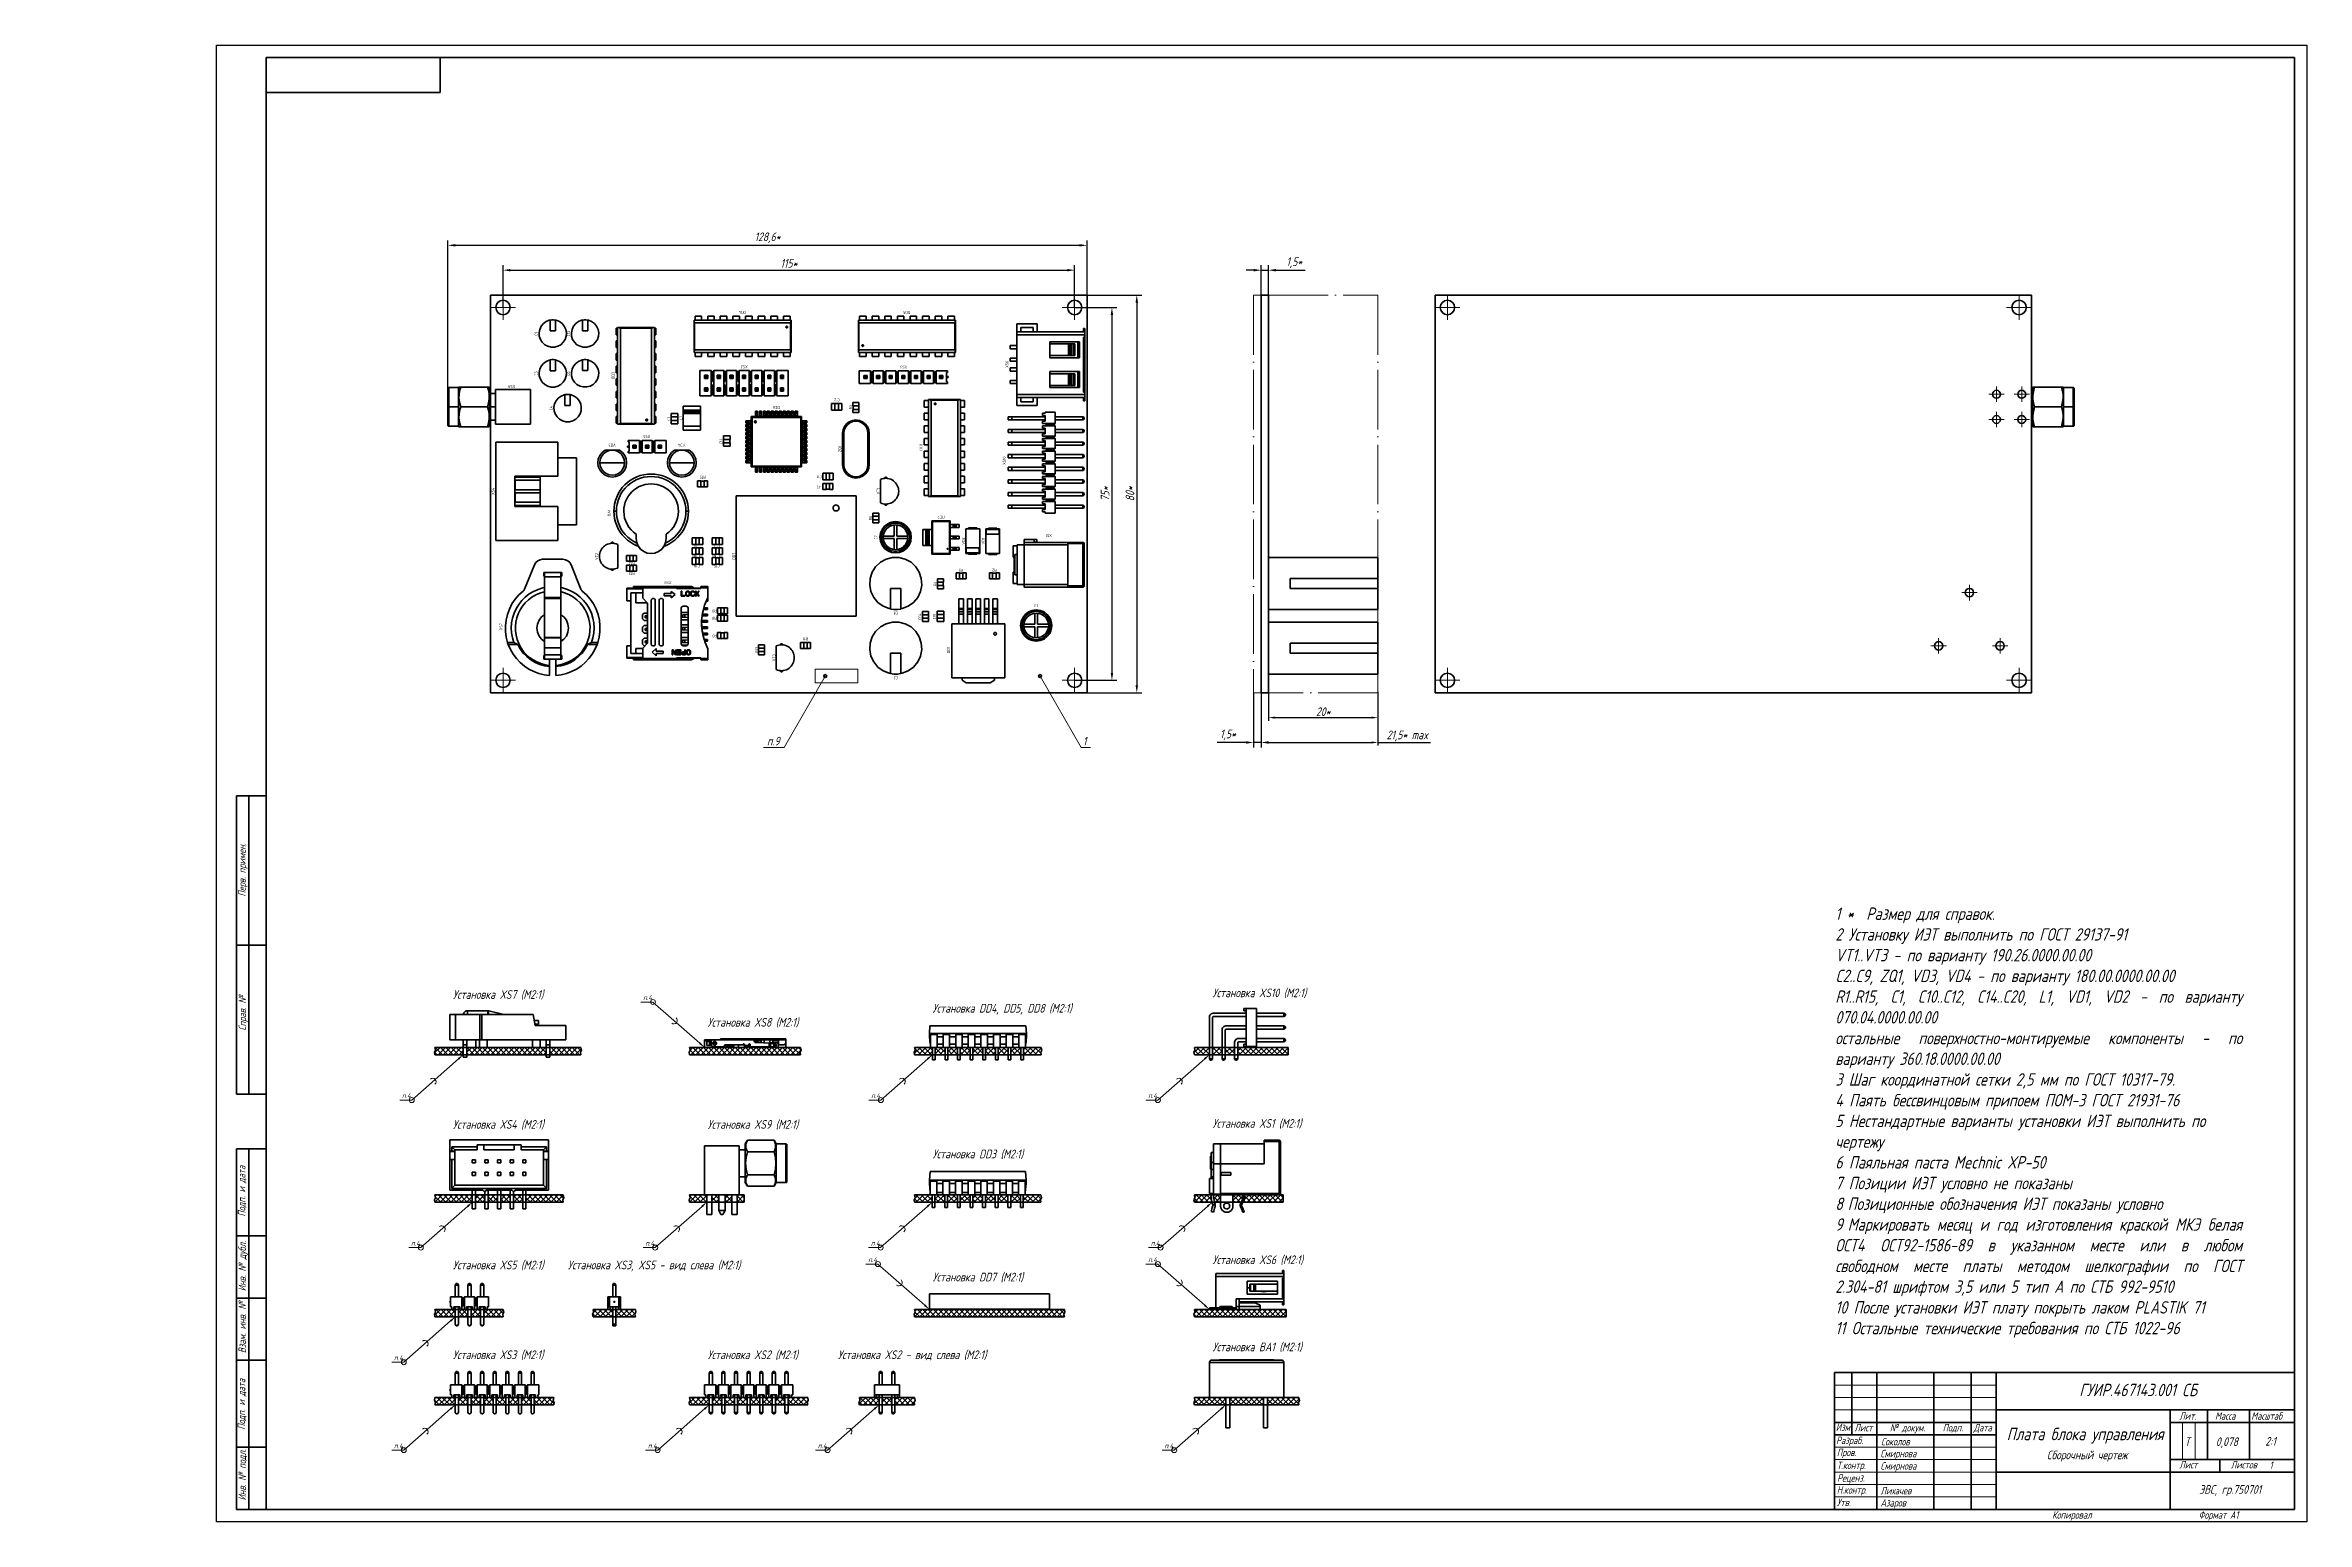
# Paper-space layout 'Layout1' of a CAD drawing. Extents: x -70 to 840, y -1 to 593.
import ezdxf

# ---------------------------------------------------------------- set-up
doc = ezdxf.new("R2010")
doc.units = 0
doc.header["$MEASUREMENT"] = 0
doc.linetypes.add('ACAD_ISO04W100', pattern=[30, 24, -3, 0, -3])
doc.layers.get('0').update_dxf_attribs({"linetype": 'CONTINUOUS', "lineweight": 15})
doc.layers.get('DEFPOINTS').update_dxf_attribs({"linetype": 'CONTINUOUS'})
doc.layers.add('KONTUR', color=7, linetype='CONTINUOUS')
for name, color, linetype, lineweight in [('Основная', 7, 'CONTINUOUS', 50), ('текст', 7, 'CONTINUOUS', 30), ('тонкая', 7, 'CONTINUOUS', 20), ('штрих-пунктир', 7, 'ACAD_ISO04W100', 15)]:
    doc.layers.add(name, color=color, linetype=linetype, lineweight=lineweight)
doc.styles.add('GOST type A0', font='', dxfattribs={"oblique": 15, "height": 3.5})
doc.styles.get('GOST type A0').set_extended_font_data('GOST type A')
doc.dimstyles.new('GOST type A', dxfattribs={"dimtxt": 3.5, "dimasz": 3, "dimexe": 2, "dimexo": 0, "dimgap": 1, "dimtad": 1, "dimtoh": 1, "dimtxsty": 'GOST type A0', "dimcen": 0, "dimazin": 2, "dimtfac": 1, "dimtmove": 0, "dimatfit": 3, "dimfxl": 1, "dimarcsym": 0})
doc.dimstyles.new('ISO-25', dxfattribs={"dimtxt": 2.5, "dimasz": 2.5, "dimexe": 1.25, "dimexo": 0.625, "dimtad": 1, "dimtxsty": 'Standard', "dimcen": 2.5, "dimadec": 0, "dimazin": 0, "dimtfac": 1, "dimtmove": 0, "dimatfit": 3, "dimfxl": 1, "dimarcsym": 0})
pattern_1 = [(45, (-297.085, -97.4505), (-1.0606602, 1.0606602), []), (135, (-297.085, -97.4505), (-1.0606602, -1.0606602), [])]

# ---------------------------------------------------------------- blocks, each defined once
blk = doc.blocks.new('*D12')
at = {"color": 0, "lineweight": -2, "transparency": 16777216}
for p, q in [((344.46, 487.71), (361.46, 487.71)), ((359.46, 484.71), (359.46, 340.71)), ((344.46, 337.71), (361.46, 337.71))]:
    blk.add_line(p, q, dxfattribs=at)
at = {"color": 0, "transparency": 16777216}
for points in [[(358.96, 484.71), (359.96, 484.71), (359.46, 487.71)], [(358.96, 340.71), (359.96, 340.71), (359.46, 337.71)]]:
    blk.add_solid(points, dxfattribs=at)
at = {"layer": 'DEFPOINTS', "color": 0, "transparency": 16777216}
for p in [(344.46, 487.71), (344.46, 337.71), (359.46, 337.71)]:
    blk.add_point(p, dxfattribs=at)
at = {"color": 0, "transparency": 16777216, "insert": (356.71, 412.71), "char_height": 3.5, "attachment_point": 5, "rotation": 90, "style": 'GOST type A0'}
blk.add_mtext('75*', dxfattribs=at)
blk = doc.blocks.new('*D13')
at = {"color": 0, "lineweight": -2, "transparency": 16777216}
for p, q in [((349.46, 492.71), (371.46, 492.71)), ((369.46, 489.71), (369.46, 335.71)), ((349.46, 332.71), (371.46, 332.71))]:
    blk.add_line(p, q, dxfattribs=at)
at = {"color": 0, "transparency": 16777216}
for points in [[(368.96, 489.71), (369.96, 489.71), (369.46, 492.71)], [(368.96, 335.71), (369.96, 335.71), (369.46, 332.71)]]:
    blk.add_solid(points, dxfattribs=at)
at = {"layer": 'DEFPOINTS', "color": 0, "transparency": 16777216}
for p in [(349.46, 492.71), (349.46, 332.71), (369.46, 332.71)]:
    blk.add_point(p, dxfattribs=at)
at = {"color": 0, "transparency": 16777216, "insert": (366.71, 412.71), "char_height": 3.5, "attachment_point": 5, "rotation": 90, "style": 'GOST type A0'}
blk.add_mtext('80*', dxfattribs=at)
blk = doc.blocks.new('*D14')
at = {"color": 0, "lineweight": -2, "transparency": 16777216}
for p, q in [((114.46, 487.71), (114.46, 504.71)), ((117.46, 502.71), (341.46, 502.71)), ((344.46, 487.71), (344.46, 504.71))]:
    blk.add_line(p, q, dxfattribs=at)
at = {"color": 0, "transparency": 16777216}
for points in [[(117.46, 503.21), (117.46, 502.21), (114.46, 502.71)], [(341.46, 503.21), (341.46, 502.21), (344.46, 502.71)]]:
    blk.add_solid(points, dxfattribs=at)
at = {"layer": 'DEFPOINTS', "color": 0, "transparency": 16777216}
for p in [(344.46, 502.71), (114.46, 487.71), (344.46, 487.71)]:
    blk.add_point(p, dxfattribs=at)
at = {"color": 0, "transparency": 16777216, "insert": (229.46, 505.46), "char_height": 3.5, "attachment_point": 5, "style": 'GOST type A0'}
blk.add_mtext('115*', dxfattribs=at)
blk = doc.blocks.new('*D15')
at = {"color": 0, "lineweight": -2, "transparency": 16777216}
for p, q in [((92.26, 447.71), (92.26, 514.71)), ((95.26, 512.71), (346.46, 512.71)), ((349.46, 492.71), (349.46, 514.71))]:
    blk.add_line(p, q, dxfattribs=at)
at = {"color": 0, "transparency": 16777216}
for points in [[(95.26, 513.21), (95.26, 512.21), (92.26, 512.71)], [(346.46, 513.21), (346.46, 512.21), (349.46, 512.71)]]:
    blk.add_solid(points, dxfattribs=at)
at = {"layer": 'DEFPOINTS', "color": 0, "transparency": 16777216}
for p in [(349.46, 512.71), (349.46, 492.71), (92.26, 447.71)]:
    blk.add_point(p, dxfattribs=at)
at = {"color": 0, "transparency": 16777216, "insert": (220.86, 515.73), "char_height": 3.5, "attachment_point": 5, "style": 'GOST type A0'}
blk.add_mtext('128,6*', dxfattribs=at)
blk = doc.blocks.new('*D16')
at = {"color": 0, "lineweight": -2, "transparency": 16777216}
for p, q in [((419.46, 332.09), (419.46, 311.46)), ((466.45, 332.09), (466.45, 311.46)), ((421.96, 312.71), (463.95, 312.71)), ((466.45, 312.71), (487.64, 312.71))]:
    blk.add_line(p, q, dxfattribs=at)
at = {"color": 0, "transparency": 16777216}
for points in [[(421.96, 313.13), (421.96, 312.3), (419.46, 312.71)], [(463.95, 313.13), (463.95, 312.3), (466.45, 312.71)]]:
    blk.add_solid(points, dxfattribs=at)
at = {"layer": 'DEFPOINTS', "color": 0, "transparency": 16777216}
for p in [(419.46, 332.71), (466.45, 332.71), (466.45, 312.71)]:
    blk.add_point(p, dxfattribs=at)
at = {"color": 0, "transparency": 16777216, "insert": (478.29, 315.35), "char_height": 3.5, "width": 21.3227, "attachment_point": 5, "style": 'GOST type A0'}
blk.add_mtext('21,5* max', dxfattribs=at)
blk = doc.blocks.new('*D17')
at = {"color": 0, "lineweight": -2, "transparency": 16777216}
for p, q in [((422.46, 333.31), (422.46, 321.46)), ((466.45, 333.08), (466.45, 321.46)), ((424.96, 322.71), (463.95, 322.71))]:
    blk.add_line(p, q, dxfattribs=at)
at = {"color": 0, "transparency": 16777216}
for points in [[(424.96, 323.13), (424.96, 322.3), (422.46, 322.71)], [(463.95, 323.13), (463.95, 322.3), (466.45, 322.71)]]:
    blk.add_solid(points, dxfattribs=at)
at = {"layer": 'DEFPOINTS', "color": 0, "transparency": 16777216}
for p in [(422.46, 333.93), (466.45, 333.7), (466.45, 322.71)]:
    blk.add_point(p, dxfattribs=at)
at = {"color": 0, "transparency": 16777216, "insert": (444.45, 325.09), "char_height": 3.5, "width": 4, "attachment_point": 5, "style": 'GOST type A0'}
blk.add_mtext('20*', dxfattribs=at)
blk = doc.blocks.new('*D18')
at = {"color": 0, "lineweight": -2, "transparency": 16777216}
for p, q in [((416.46, 332.71), (416.46, 310.71)), ((419.46, 332.71), (419.46, 310.71)), ((413.46, 312.71), (401.76, 312.71)), ((419.46, 312.71), (416.46, 312.71)), ((422.46, 312.71), (425.46, 312.71))]:
    blk.add_line(p, q, dxfattribs=at)
at = {"color": 0, "transparency": 16777216}
for points in [[(413.46, 313.21), (413.46, 312.21), (416.46, 312.71)], [(422.46, 313.21), (422.46, 312.21), (419.46, 312.71)]]:
    blk.add_solid(points, dxfattribs=at)
at = {"layer": 'DEFPOINTS', "color": 0, "transparency": 16777216}
for p in [(416.46, 332.71), (419.46, 332.71), (416.46, 312.71)]:
    blk.add_point(p, dxfattribs=at)
at = {"color": 0, "transparency": 16777216, "insert": (406.11, 315.73), "char_height": 3.5, "attachment_point": 5, "style": 'GOST type A0'}
blk.add_mtext('1,5*', dxfattribs=at)
blk = doc.blocks.new('*D19')
at = {"color": 0, "lineweight": -2, "transparency": 16777216}
for p, q in [((416.46, 502.71), (413.46, 502.71)), ((419.46, 492.71), (419.46, 504.71)), ((419.46, 502.71), (422.46, 502.71)), ((422.46, 492.71), (422.46, 504.71)), ((425.46, 502.71), (437.15, 502.71))]:
    blk.add_line(p, q, dxfattribs=at)
at = {"color": 0, "transparency": 16777216}
for points in [[(416.46, 503.21), (416.46, 502.21), (419.46, 502.71)], [(425.46, 503.21), (425.46, 502.21), (422.46, 502.71)]]:
    blk.add_solid(points, dxfattribs=at)
at = {"layer": 'DEFPOINTS', "color": 0, "transparency": 16777216}
for p in [(422.46, 502.71), (419.46, 492.71), (422.46, 492.71)]:
    blk.add_point(p, dxfattribs=at)
at = {"color": 0, "transparency": 16777216, "insert": (432.8, 505.73), "char_height": 3.5, "attachment_point": 5, "style": 'GOST type A0'}
blk.add_mtext('1,5*', dxfattribs=at)

psp = doc.layouts.get("Layout1")

# ---------------------------------------------------------------- hatches: boundary and pattern name
h = psp.add_hatch()
h.set_pattern_fill('ANSI37', color=256, scale=12)
h.set_pattern_definition([(45, (-260.7937, -70.7938), (-1.06066, 1.06066), []), (135, (-260.7937, -70.7938), (-1.06066, -1.06066), [])])
h.paths.add_polyline_path([(131.775, 190.059), (99.924, 190.059), (99.924, 187.099), (131.775, 187.099)])
h.paths.add_polyline_path([(145.985, 188.899), (145.785, 190.059), (133.248, 190.059), (133.248, 187.099), (145.785, 187.099), (145.585, 188.099)])
h.paths.add_polyline_path([(98.45, 190.059), (87.091, 190.059), (87.291, 188.899), (86.891, 188.099), (87.091, 187.099), (98.45, 187.099)])
h = psp.add_hatch()
h.set_pattern_fill('ANSI37', color=256, scale=12)
h.set_pattern_definition([(45, (-267.3878, -81.459), (-1.06066, 1.06066), []), (135, (-267.3878, -81.459), (-1.06066, -1.06066), [])])
h.paths.add_polyline_path([(234.214, 187.099), (234.014, 188.099), (234.414, 188.899), (234.214, 190.059), (189.514, 190.059), (189.714, 188.899), (189.314, 188.099), (189.514, 187.099)])
h = psp.add_hatch()
h.set_pattern_fill('ANSI37', color=256, scale=12)
h.set_pattern_definition([(45, (-307.6102, -77.5466), (-1.0606602, 1.0606602), []), (135, (-307.6102, -77.5466), (-1.0606602, -1.0606602), [])])
h.paths.add_polyline_path([(280.03, 190.059), (280.23, 188.899), (279.83, 188.099), (280.03, 187.099), (287.224, 187.099), (287.224, 190.059), (286.438, 190.059)])
h.paths.add_polyline_path([(292.304, 187.099), (292.304, 190.059), (291.518, 190.059), (288.292, 190.059), (288.292, 187.099)])
h.paths.add_polyline_path([(297.384, 187.099), (297.384, 190.059), (296.598, 190.059), (293.372, 190.059), (293.372, 187.099)])
h.paths.add_polyline_path([(302.464, 187.099), (302.464, 190.059), (301.678, 190.059), (298.452, 190.059), (298.452, 187.099)])
h.paths.add_polyline_path([(307.544, 187.099), (307.544, 190.059), (306.758, 190.059), (303.532, 190.059), (303.532, 187.099)])
h.paths.add_polyline_path([(312.624, 187.099), (312.624, 190.059), (311.838, 190.059), (308.612, 190.059), (308.612, 187.099)])
h.paths.add_polyline_path([(317.704, 187.099), (317.704, 190.059), (316.918, 190.059), (313.692, 190.059), (313.692, 187.099)])
h.paths.add_polyline_path([(322.784, 187.099), (322.784, 190.059), (321.998, 190.059), (318.772, 190.059), (318.772, 187.099)])
h.paths.add_polyline_path([(331.046, 187.099), (330.846, 188.099), (331.246, 188.899), (331.046, 190.059), (323.852, 190.059), (323.852, 187.099)])
h = psp.add_hatch()
h.set_pattern_fill('ANSI37', color=256, scale=12)
h.set_pattern_definition([(45, (-299.585, -71.3088), (-1.0606602, 1.0606602), []), (135, (-299.585, -71.3088), (-1.0606602, -1.0606602), [])])
h.paths.add_polyline_path([(392.668, 190.059), (392.868, 188.899), (392.468, 188.099), (392.668, 187.099), (398.668, 187.099), (398.668, 190.059)])
h.paths.add_polyline_path([(403.748, 187.099), (403.748, 190.059), (399.938, 190.059), (399.938, 187.099)])
h.paths.add_polyline_path([(408.828, 187.099), (408.828, 190.059), (405.018, 190.059), (405.018, 187.099)])
h.paths.add_polyline_path([(430.399, 187.099), (430.399, 190.059), (410.098, 190.059), (410.098, 187.099)])
h = psp.add_hatch()
h.set_pattern_fill('ANSI37', color=256, scale=12)
h.set_pattern_definition([(45, (-261.7937, -89.5805), (-1.06066, 1.06066), []), (135, (-261.7937, -89.5805), (-1.06066, -1.06066), [])])
h.paths.add_polyline_path([(87.091, 130.709), (87.291, 129.549), (86.891, 128.749), (87.091, 127.749), (102.108, 127.749), (102.108, 130.709)])
h.paths.add_polyline_path([(107.188, 130.709), (103.378, 130.709), (103.378, 127.749), (107.188, 127.749)])
h.paths.add_polyline_path([(112.268, 130.709), (108.458, 130.709), (108.458, 127.749), (112.268, 127.749)])
h.paths.add_polyline_path([(117.348, 127.749), (117.348, 130.709), (113.538, 130.709), (113.538, 127.749)])
h.paths.add_polyline_path([(122.428, 127.749), (122.428, 130.709), (118.618, 130.709), (118.618, 127.749)])
h.paths.add_polyline_path([(138.715, 127.749), (138.515, 128.749), (138.915, 129.549), (138.715, 130.709), (123.698, 130.709), (123.698, 127.749)])
h = psp.add_hatch()
h.set_pattern_fill('ANSI37', color=256, scale=12)
h.set_pattern_definition([(45, (-274.8878, -103.2288), (-1.06066, 1.06066), []), (135, (-274.8878, -103.2288), (-1.06066, -1.06066), [])])
h.paths.add_polyline_path([(196.414, 127.749), (196.414, 130.709), (189.514, 130.709), (189.714, 129.549), (189.314, 128.749), (189.514, 127.749)])
h.paths.add_polyline_path([(201.244, 127.749), (201.244, 130.709), (198.454, 130.709), (198.454, 127.749)])
h.paths.add_polyline_path([(206.574, 130.709), (203.784, 130.709), (203.784, 127.749), (206.574, 127.749)])
h.paths.add_polyline_path([(211.513, 127.749), (211.513, 130.709), (208.614, 130.709), (208.614, 127.749)])
h = psp.add_hatch()
h.set_pattern_fill('ANSI37', color=256, scale=12)
h.set_pattern_definition([(45, (-307.6102, -116.8964), (-1.0606602, 1.0606602), []), (135, (-307.6102, -116.8964), (-1.0606602, -1.0606602), [])])
h.paths.add_polyline_path([(280.03, 130.709), (280.23, 129.549), (279.83, 128.749), (280.03, 127.749), (287.124, 127.749), (287.124, 130.709), (286.362, 130.709)])
h.paths.add_polyline_path([(292.204, 130.709), (291.442, 130.709), (288.24, 130.709), (288.24, 127.749), (292.204, 127.749)])
h.paths.add_polyline_path([(297.284, 130.709), (296.522, 130.709), (293.32, 130.709), (293.32, 127.749), (297.284, 127.749)])
h.paths.add_polyline_path([(302.364, 127.749), (302.364, 130.709), (301.602, 130.709), (298.4, 130.709), (298.4, 127.749)])
h.paths.add_polyline_path([(307.444, 127.749), (307.444, 130.709), (306.682, 130.709), (303.48, 130.709), (303.48, 127.749)])
h.paths.add_polyline_path([(312.524, 127.749), (312.524, 130.709), (311.762, 130.709), (308.56, 130.709), (308.56, 127.749)])
h.paths.add_polyline_path([(317.604, 130.709), (316.842, 130.709), (313.64, 130.709), (313.64, 127.749), (317.604, 127.749)])
h.paths.add_polyline_path([(322.684, 130.709), (321.922, 130.709), (318.72, 130.709), (318.72, 127.749), (322.684, 127.749)])
h.paths.add_polyline_path([(323.8, 127.749), (330.894, 127.749), (330.694, 128.749), (331.094, 129.549), (330.894, 130.709), (323.8, 130.709)])
h = psp.add_hatch()
h.set_pattern_fill('ANSI37', color=256, scale=12)
h.set_pattern_definition(pattern_1)
h.paths.add_polyline_path([(392.668, 130.709), (392.868, 129.549), (392.468, 128.749), (392.668, 127.749), (399.753, 127.749), (399.43, 128.957, -0.0919094), (399.368, 129.423), (399.368, 130.709)])
h = psp.add_hatch()
h.set_pattern_fill('ANSI37', color=256, scale=12)
h.set_pattern_definition(pattern_1)
h.paths.add_polyline_path([(403.168, 130.709), (400.368, 130.709), (400.368, 129.423), (400.372, 129.353), (400.38, 129.285), (400.396, 129.215), (400.788, 127.749), (403.168, 127.749)])
h.paths.add_polyline_path([(411.471, 127.749), (412.094, 129.085), (412.134, 129.193), (412.16, 129.307), (412.168, 129.423), (412.168, 130.709), (408.168, 130.709), (408.168, 127.749)])
h = psp.add_hatch()
h.set_pattern_fill('ANSI37', color=256, scale=12)
h.set_pattern_definition(pattern_1)
h.paths.add_polyline_path([(428.413, 127.749), (428.413, 130.709), (412.768, 130.709), (412.768, 129.423), (412.754, 129.221), (412.71, 129.021), (412.636, 128.831), (412.131, 127.749)])
h = psp.add_hatch()
h.set_pattern_fill('ANSI37', color=256, scale=12)
h.set_pattern_definition([(45, (-269.0432, -91.329), (-1.06066, 1.06066), []), (135, (-269.0432, -91.329), (-1.06066, -1.06066), [])])
h.paths.add_polyline_path([(95.25, 81.68), (95.25, 84.64), (87.091, 84.64), (87.291, 83.48), (86.891, 82.68), (87.091, 81.68)])
h.paths.add_polyline_path([(100.33, 84.64), (96.52, 84.64), (96.52, 81.68), (100.33, 81.68)])
h.paths.add_polyline_path([(105.41, 81.68), (105.41, 84.64), (101.6, 84.64), (101.6, 81.68)])
h.paths.add_polyline_path([(114.585, 81.68), (114.385, 82.68), (114.785, 83.48), (114.585, 84.64), (106.68, 84.64), (106.68, 81.68)])
h = psp.add_hatch()
h.set_pattern_fill('ANSI37', color=256, scale=12)
h.set_pattern_definition([(45, (-298.2319, -92.0445), (-1.06066, 1.06066), []), (135, (-298.2319, -92.0445), (-1.06066, -1.06066), [])])
h.paths.add_polyline_path([(158.582, 81.68), (158.582, 84.64), (150.677, 84.64), (150.877, 83.48), (150.477, 82.68), (150.677, 81.68)])
h.paths.add_polyline_path([(167.757, 81.68), (167.557, 82.68), (167.957, 83.48), (167.757, 84.64), (159.852, 84.64), (159.852, 81.68)])
h = psp.add_hatch()
h.set_pattern_fill('ANSI37', color=256, scale=12)
h.set_pattern_definition([(45, (-303.3326, -98.6842), (-1.0606602, 1.0606602), []), (135, (-303.3326, -98.6842), (-1.0606602, -1.0606602), [])])
h.paths.add_polyline_path([(340.342, 81.68), (340.142, 82.68), (340.542, 83.48), (340.342, 84.64), (280.03, 84.64), (280.23, 83.48), (279.83, 82.68), (280.03, 81.68)])
h = psp.add_hatch()
h.set_pattern_fill('ANSI37', color=256, scale=12)
h.set_pattern_definition([(45, (-297.085, -114.4791), (-1.0606602, 1.0606602), []), (135, (-297.085, -114.4791), (-1.0606602, -1.0606602), [])])
h.paths.add_polyline_path([(392.668, 84.64), (392.868, 83.48), (392.468, 82.68), (392.668, 81.68), (429.568, 81.68), (429.568, 84.64)])
h = psp.add_hatch()
h.set_pattern_fill('ANSI37', color=256, scale=12)
h.set_pattern_definition([(45, (-261.2892, -76.7592), (-1.06066, 1.06066), []), (135, (-261.2892, -76.7592), (-1.06066, -1.06066), [])])
h.paths.add_polyline_path([(134.905, 46.25), (135.105, 47.25), (134.705, 48.05), (134.905, 49.21), (127, 49.21), (127, 46.25)])
h.paths.add_polyline_path([(121.92, 46.25), (125.73, 46.25), (125.73, 49.21), (121.92, 49.21)])
h.paths.add_polyline_path([(116.84, 46.25), (120.65, 46.25), (120.65, 49.21), (116.84, 49.21)])
h.paths.add_polyline_path([(115.57, 46.25), (115.57, 49.21), (111.76, 49.21), (111.76, 46.25)])
h.paths.add_polyline_path([(110.49, 46.25), (110.49, 49.21), (106.68, 49.21), (106.68, 46.25)])
h.paths.add_polyline_path([(101.6, 46.25), (105.41, 46.25), (105.41, 49.21), (101.6, 49.21)])
h.paths.add_polyline_path([(96.52, 46.25), (100.33, 46.25), (100.33, 49.21), (96.52, 49.21)])
h.paths.add_polyline_path([(95.25, 46.25), (95.25, 49.21), (87.091, 49.21), (86.891, 48.05), (87.291, 47.25), (87.091, 46.25)])
h = psp.add_hatch()
h.set_pattern_fill('ANSI37', color=256, scale=12)
h.set_pattern_definition([(45, (-159.1205, -104.2592), (-1.06066, 1.06066), []), (135, (-159.1205, -104.2592), (-1.06066, -1.06066), [])])
h.paths.add_polyline_path([(197.419, 46.25), (197.419, 49.21), (189.514, 49.21), (189.714, 48.05), (189.314, 47.25), (189.514, 46.25)])
h.paths.add_polyline_path([(202.499, 46.25), (202.499, 49.21), (198.689, 49.21), (198.689, 46.25)])
h.paths.add_polyline_path([(207.579, 46.25), (207.579, 49.21), (203.769, 49.21), (203.769, 46.25)])
h.paths.add_polyline_path([(212.659, 46.25), (212.659, 49.21), (208.849, 49.21), (208.849, 46.25)])
h.paths.add_polyline_path([(217.739, 46.25), (217.739, 49.21), (213.929, 49.21), (213.929, 46.25)])
h.paths.add_polyline_path([(222.819, 46.25), (222.819, 49.21), (219.009, 49.21), (219.009, 46.25)])
h.paths.add_polyline_path([(227.899, 46.25), (227.899, 49.21), (224.089, 49.21), (224.089, 46.25)])
h.paths.add_polyline_path([(237.074, 46.25), (236.874, 47.25), (237.274, 48.05), (237.074, 49.21), (229.169, 49.21), (229.169, 46.25)])
h = psp.add_hatch()
h.set_pattern_fill('ANSI37', color=256, scale=12)
h.set_pattern_definition([(45, (-189.4114, -103.6223), (-1.06066, 1.06066), []), (135, (-189.4114, -103.6223), (-1.06066, -1.06066), [])])
h.paths.add_polyline_path([(265.775, 46.25), (265.775, 49.21), (257.87, 49.21), (258.07, 48.05), (257.67, 47.25), (257.87, 46.25)])
h.paths.add_polyline_path([(270.855, 46.25), (270.855, 49.21), (267.045, 49.21), (267.045, 46.25)])
h.paths.add_polyline_path([(280.03, 46.25), (279.83, 47.25), (280.23, 48.05), (280.03, 49.21), (272.125, 49.21), (272.125, 46.25)])
h = psp.add_hatch()
h.set_pattern_fill('ANSI37', color=256, scale=12)
h.set_pattern_definition([(45, (-193.1948, -106.2985), (-1.06066, 1.06066), []), (135, (-193.1948, -106.2985), (-1.06066, -1.06066), [])])
h.paths.add_polyline_path([(420.468, 46.25), (420.468, 49.21), (406.868, 49.21), (406.868, 46.25)])
h.paths.add_polyline_path([(422.068, 49.21), (422.068, 46.25), (434.668, 46.25), (434.468, 47.25), (434.868, 48.05), (434.668, 49.21)])
h.paths.add_polyline_path([(392.668, 49.21), (392.868, 48.05), (392.468, 47.25), (392.668, 46.25), (405.268, 46.25), (405.268, 49.21)])

# ---------------------------------------------------------------- linework, layer by layer
for p, q in [((349.456, 502.715), (349.456, 512.715)), ((349.456, 492.715), (349.456, 502.715)), ((422.456, 492.715), (422.456, 502.715)), ((114.456, 482.715), (114.456, 492.715)), ((114.456, 482.715), (114.456, 492.715)), ((344.456, 482.715), (344.456, 492.715)), ((344.456, 482.715), (344.456, 492.715)), ((349.456, 492.715), (359.456, 492.715)), ((359.456, 492.715), (369.456, 492.715)), ((494.456, 492.715), (494.456, 482.715)), ((494.456, 492.715), (494.456, 482.715)), ((724.456, 492.715), (724.456, 482.715)), ((724.456, 492.715), (724.456, 482.715)), ((119.456, 487.715), (109.456, 487.715)), ((119.456, 487.715), (109.456, 487.715)), ((349.456, 487.715), (339.456, 487.715)), ((349.456, 487.715), (339.456, 487.715)), ((489.456, 487.715), (499.456, 487.715)), ((489.456, 487.715), (499.456, 487.715)), ((719.456, 487.715), (729.456, 487.715)), ((719.456, 487.715), (729.456, 487.715)), ((715.376, 455.895), (715.376, 449.695)), ((725.536, 455.895), (725.536, 449.695)), ((718.476, 452.795), (712.276, 452.795)), ((728.636, 452.795), (722.436, 452.795)), ((718.476, 442.635), (712.276, 442.635)), ((715.376, 445.735), (715.376, 439.535)), ((728.636, 442.635), (722.436, 442.635)), ((725.536, 445.735), (725.536, 439.535)), ((704.456, 376.085), (704.456, 369.885)), ((707.556, 372.985), (701.356, 372.985)), ((695.198, 351.58), (688.998, 351.58)), ((692.098, 354.68), (692.098, 348.48)), ((719.914, 351.58), (713.714, 351.58)), ((716.814, 354.68), (716.814, 348.48)), ((119.456, 337.715), (109.456, 337.715)), ((119.456, 337.715), (109.456, 337.715)), ((114.456, 332.715), (114.456, 342.715)), ((114.456, 332.715), (114.456, 342.715)), ((349.456, 337.715), (339.456, 337.715)), ((349.456, 337.715), (339.456, 337.715)), ((344.456, 332.715), (344.456, 342.715)), ((344.456, 332.715), (344.456, 342.715)), ((489.456, 337.715), (499.456, 337.715)), ((489.456, 337.715), (499.456, 337.715)), ((494.456, 342.715), (494.456, 332.715)), ((494.456, 342.715), (494.456, 332.715)), ((719.456, 337.715), (729.456, 337.715)), ((719.456, 337.715), (729.456, 337.715)), ((724.456, 342.715), (724.456, 332.715)), ((724.456, 342.715), (724.456, 332.715)), ((174.79, 208.303), (169.95, 208.303)), ((174.79, 208.303), (193.637, 191.711)), ((77.727, 168.854), (96.574, 185.447)), ((266.5, 168.854), (285.347, 185.447)), ((377.944, 168.854), (396.791, 185.447)), ((77.727, 168.854), (72.887, 168.854)), ((266.5, 168.854), (261.66, 168.854)), ((377.944, 168.854), (373.104, 168.854)), ((81.385, 109.505), (100.232, 126.097)), ((175.69, 109.505), (194.537, 126.097)), ((266.4, 109.505), (285.247, 126.097)), ((379.029, 109.505), (397.876, 126.097)), ((81.385, 109.505), (76.544, 109.505)), ((175.69, 109.505), (170.85, 109.505)), ((266.4, 109.505), (261.56, 109.505)), ((379.029, 109.505), (374.189, 109.505)), ((265.306, 102.885), (260.466, 102.885)), ((265.306, 102.885), (284.153, 86.292)), ((377.944, 102.885), (373.104, 102.885)), ((377.944, 102.885), (396.791, 86.292)), ((74.527, 63.399), (93.374, 79.991)), ((74.527, 63.399), (69.686, 63.399)), ((715.206, 54.206), (650.206, 54.206)), ((715.206, 49.206), (650.206, 49.206)), ((74.527, 28.006), (93.374, 44.598)), ((176.695, 28.006), (195.542, 44.598)), ((245.051, 28.006), (263.898, 44.598)), ((384.544, 28.006), (403.391, 44.598)), ((715.206, 44.206), (650.206, 44.206)), ((74.527, 28.006), (69.686, 28.006)), ((176.695, 28.006), (171.855, 28.006)), ((245.051, 28.006), (240.211, 28.006)), ((384.544, 28.006), (379.704, 28.006)), ((785.206, 4.206), (785.206, 4.206)), ((785.206, 4.206), (785.206, 4.206))]:
    psp.add_line(p, q)
at = {"lineweight": 50}
for p, q in [((715.206, 39.206), (650.206, 39.206)), ((715.206, 34.206), (650.206, 34.206))]:
    psp.add_line(p, q, dxfattribs=at)
psp.add_lwpolyline([(240.099, 342.194), (257.21, 342.194), (257.21, 336.75), (240.099, 336.75)], close=True)
for centre in [(174.79, 208.303), (77.727, 168.854), (266.5, 168.854), (377.944, 168.854), (81.385, 109.505), (175.69, 109.505), (266.4, 109.505), (379.029, 109.505), (265.306, 102.885), (377.944, 102.885), (74.527, 63.399), (74.527, 28.006), (176.695, 28.006), (245.051, 28.006), (384.544, 28.006)]:
    psp.add_circle(centre, 1)
for centre, start, end in [((183.225, 200.877), 228.639933, 48.639933), ((86.162, 176.28), 311.360067, 131.360067), ((274.935, 176.28), 311.360067, 131.360067), ((386.379, 176.28), 311.360067, 131.360067), ((89.82, 116.931), 311.360067, 131.360067), ((184.125, 116.931), 311.360067, 131.360067), ((274.835, 116.931), 311.360067, 131.360067), ((387.464, 116.931), 311.360067, 131.360067), ((273.741, 95.459), 228.639933, 48.639933), ((386.379, 95.459), 228.639933, 48.639933), ((82.962, 70.825), 311.360067, 131.360067), ((82.962, 35.432), 311.360067, 131.360067), ((185.13, 35.432), 311.360067, 131.360067), ((253.486, 35.432), 311.360067, 131.360067), ((392.979, 35.432), 311.360067, 131.360067)]:
    psp.add_arc(centre, 1.371, start, end)
for points in [[(193.913, 192.024), (193.362, 191.398), (195.514, 190.059)], [(96.849, 185.134), (96.299, 185.76), (98.45, 187.099)], [(285.623, 185.134), (285.072, 185.76), (287.224, 187.099)], [(397.066, 185.134), (396.516, 185.76), (398.668, 187.099)], [(100.507, 125.784), (99.956, 126.41), (102.108, 127.749)], [(194.813, 125.784), (194.262, 126.41), (196.414, 127.749)], [(285.523, 125.784), (284.972, 126.41), (287.124, 127.749)], [(398.151, 125.784), (397.601, 126.41), (399.753, 127.749)], [(284.429, 86.605), (283.878, 85.98), (286.03, 84.64)], [(397.066, 86.605), (396.516, 85.98), (398.668, 84.64)], [(93.649, 79.679), (93.098, 80.304), (95.25, 81.643)], [(93.649, 44.286), (93.098, 44.911), (95.25, 46.25)], [(195.818, 44.286), (195.267, 44.911), (197.419, 46.25)], [(264.174, 44.286), (263.623, 44.911), (265.775, 46.25)], [(403.666, 44.286), (403.116, 44.911), (405.268, 46.25)]]:
    psp.add_solid(points)
at = {"layer": 'KONTUR'}
for p, q in [((-0.794, -0.794), (-0.794, 593.206)), ((-0.794, 593.206), (840.206, 593.206)), ((840.206, 593.206), (840.206, -0.794)), ((840.206, -0.794), (-0.794, -0.794))]:
    psp.add_line(p, q, dxfattribs=at)
at = {"layer": 'Основная'}
for p, q in [((19.206, 44.206), (19.206, 588.206)), ((835.206, 588.206), (19.206, 588.206)), ((89.206, 574.206), (89.206, 588.206)), ((835.206, 4.206), (835.206, 588.206)), ((89.206, 574.206), (19.206, 574.206)), ((349.456, 492.715), (109.456, 492.715)), ((109.456, 492.715), (109.456, 332.715)), ((349.456, 332.715), (349.456, 492.715)), ((419.456, 332.715), (419.456, 492.715)), ((419.456, 492.715), (422.456, 492.715)), ((422.456, 492.715), (422.456, 332.715)), ((489.456, 332.715), (489.456, 492.715)), ((489.456, 492.715), (729.456, 492.715)), ((729.456, 492.715), (729.456, 332.715)), ((133.096, 482.543), (131.812, 482.035)), ((133.096, 482.543), (131.812, 482.035)), ((133.096, 482.543), (131.812, 482.035)), ((133.096, 482.543), (131.812, 482.035)), ((133.392, 482.581), (133.096, 482.543)), ((133.392, 482.581), (133.096, 482.543)), ((133.392, 482.581), (133.096, 482.543)), ((133.392, 482.581), (133.096, 482.543)), ((134.106, 482.737), (133.392, 482.643)), ((134.106, 482.737), (133.392, 482.643)), ((134.106, 482.737), (133.392, 482.643)), ((134.106, 482.737), (133.392, 482.643)), ((133.392, 482.643), (133.392, 482.581)), ((133.392, 482.643), (133.392, 478.289)), ((133.392, 482.643), (133.392, 482.581)), ((133.392, 482.643), (133.392, 478.289)), ((134.828, 482.737), (134.106, 482.737)), ((134.828, 482.737), (134.106, 482.737)), ((134.828, 482.737), (134.106, 482.737)), ((134.828, 482.737), (134.106, 482.737)), ((135.544, 482.643), (134.828, 482.737)), ((134.828, 482.737), (135.544, 482.643)), ((135.544, 482.643), (134.828, 482.737)), ((134.828, 482.737), (135.544, 482.643)), ((135.544, 482.581), (135.544, 482.643)), ((135.544, 482.643), (135.544, 478.289)), ((135.544, 482.581), (135.544, 482.643)), ((135.544, 482.643), (135.544, 478.289)), ((135.838, 482.543), (135.544, 482.581)), ((135.544, 482.581), (135.838, 482.543)), ((135.838, 482.543), (135.544, 482.581)), ((135.544, 482.581), (135.838, 482.543)), ((137.124, 482.035), (135.838, 482.543)), ((135.838, 482.543), (137.124, 482.035)), ((137.124, 482.035), (135.838, 482.543)), ((135.838, 482.543), (137.124, 482.035)), ((146.096, 482.543), (144.812, 482.035)), ((146.096, 482.543), (144.812, 482.035)), ((146.096, 482.543), (144.812, 482.035)), ((146.096, 482.543), (144.812, 482.035)), ((146.392, 482.581), (146.096, 482.543)), ((146.392, 482.581), (146.096, 482.543)), ((146.392, 482.581), (146.096, 482.543)), ((146.392, 482.581), (146.096, 482.543)), ((147.106, 482.737), (146.392, 482.643)), ((147.106, 482.737), (146.392, 482.643)), ((147.106, 482.737), (146.392, 482.643)), ((147.106, 482.737), (146.392, 482.643)), ((146.392, 482.643), (146.392, 482.581)), ((146.392, 482.643), (146.392, 478.289)), ((146.392, 482.643), (146.392, 482.581)), ((146.392, 482.643), (146.392, 478.289)), ((147.828, 482.737), (147.106, 482.737)), ((147.828, 482.737), (147.106, 482.737)), ((147.828, 482.737), (147.106, 482.737)), ((147.828, 482.737), (147.106, 482.737)), ((148.544, 482.643), (147.828, 482.737)), ((147.828, 482.737), (148.544, 482.643)), ((148.544, 482.643), (147.828, 482.737)), ((147.828, 482.737), (148.544, 482.643)), ((148.544, 482.581), (148.544, 482.643)), ((148.544, 482.643), (148.544, 478.289)), ((148.544, 482.581), (148.544, 482.643)), ((148.544, 482.643), (148.544, 478.289)), ((148.838, 482.543), (148.544, 482.581)), ((148.544, 482.581), (148.838, 482.543)), ((148.838, 482.543), (148.544, 482.581)), ((148.544, 482.581), (148.838, 482.543)), ((150.124, 482.035), (148.838, 482.543)), ((148.838, 482.543), (150.124, 482.035)), ((150.124, 482.035), (148.838, 482.543)), ((148.838, 482.543), (150.124, 482.035)), ((191.736, 482.573), (191.328, 482.573)), ((191.328, 482.573), (191.328, 469.617)), ((191.328, 482.573), (230.344, 482.573)), ((191.328, 482.573), (191.532, 481.505)), ((191.328, 482.573), (191.328, 469.617)), ((191.736, 482.573), (191.328, 482.573)), ((191.328, 482.573), (191.328, 469.617)), ((191.328, 482.573), (230.344, 482.573)), ((191.328, 482.573), (191.532, 481.505)), ((191.328, 482.573), (191.328, 469.617)), ((194.376, 484.223), (191.736, 484.223)), ((191.736, 484.223), (191.736, 482.573)), ((191.736, 484.223), (191.736, 482.573)), ((191.736, 484.223), (194.376, 484.223)), ((194.376, 484.223), (191.736, 484.223)), ((191.736, 484.223), (191.736, 482.573)), ((191.736, 484.223), (191.736, 482.573)), ((191.736, 484.223), (194.376, 484.223)), ((194.376, 482.573), (194.376, 484.223)), ((194.376, 484.223), (194.376, 482.573)), ((194.376, 482.573), (194.376, 484.223)), ((194.376, 484.223), (194.376, 482.573)), ((196.816, 482.573), (194.376, 482.573)), ((196.816, 482.573), (194.376, 482.573)), ((199.456, 484.223), (196.816, 484.223)), ((196.816, 484.223), (196.816, 482.573)), ((196.816, 484.223), (196.816, 482.573)), ((196.816, 484.223), (199.456, 484.223)), ((199.456, 484.223), (196.816, 484.223)), ((196.816, 484.223), (196.816, 482.573)), ((196.816, 484.223), (196.816, 482.573)), ((196.816, 484.223), (199.456, 484.223)), ((199.456, 482.573), (199.456, 484.223)), ((199.456, 484.223), (199.456, 482.573)), ((199.456, 482.573), (199.456, 484.223)), ((199.456, 484.223), (199.456, 482.573)), ((201.896, 482.573), (199.456, 482.573)), ((201.896, 482.573), (199.456, 482.573)), ((204.536, 484.223), (201.896, 484.223)), ((201.896, 484.223), (201.896, 482.573)), ((201.896, 484.223), (201.896, 482.573)), ((201.896, 484.223), (204.536, 484.223)), ((204.536, 484.223), (201.896, 484.223)), ((201.896, 484.223), (201.896, 482.573)), ((201.896, 484.223), (201.896, 482.573)), ((201.896, 484.223), (204.536, 484.223)), ((204.536, 482.573), (204.536, 484.223)), ((204.536, 484.223), (204.536, 482.573)), ((204.536, 482.573), (204.536, 484.223)), ((204.536, 484.223), (204.536, 482.573)), ((206.976, 482.573), (204.536, 482.573)), ((206.976, 482.573), (204.536, 482.573)), ((209.616, 484.223), (206.976, 484.223)), ((206.976, 484.223), (206.976, 482.573)), ((206.976, 484.223), (206.976, 482.573)), ((206.976, 484.223), (209.616, 484.223)), ((209.616, 484.223), (206.976, 484.223)), ((206.976, 484.223), (206.976, 482.573)), ((206.976, 484.223), (206.976, 482.573)), ((206.976, 484.223), (209.616, 484.223)), ((209.616, 482.573), (209.616, 484.223)), ((209.616, 484.223), (209.616, 482.573)), ((209.616, 482.573), (209.616, 484.223)), ((209.616, 484.223), (209.616, 482.573)), ((212.056, 482.573), (209.616, 482.573)), ((212.056, 482.573), (209.616, 482.573)), ((214.696, 484.223), (212.056, 484.223)), ((212.056, 484.223), (212.056, 482.573)), ((212.056, 484.223), (212.056, 482.573)), ((212.056, 484.223), (214.696, 484.223)), ((214.696, 484.223), (212.056, 484.223)), ((212.056, 484.223), (212.056, 482.573)), ((212.056, 484.223), (212.056, 482.573)), ((212.056, 484.223), (214.696, 484.223)), ((214.696, 482.573), (214.696, 484.223)), ((214.696, 484.223), (214.696, 482.573)), ((214.696, 482.573), (214.696, 484.223)), ((214.696, 484.223), (214.696, 482.573)), ((217.136, 482.573), (214.696, 482.573)), ((217.136, 482.573), (214.696, 482.573)), ((219.776, 484.223), (217.136, 484.223)), ((217.136, 484.223), (217.136, 482.573)), ((217.136, 484.223), (217.136, 482.573)), ((217.136, 484.223), (219.776, 484.223)), ((219.776, 484.223), (217.136, 484.223)), ((217.136, 484.223), (217.136, 482.573)), ((217.136, 484.223), (217.136, 482.573)), ((217.136, 484.223), (219.776, 484.223)), ((219.776, 482.573), (219.776, 484.223)), ((219.776, 484.223), (219.776, 482.573)), ((219.776, 482.573), (219.776, 484.223)), ((219.776, 484.223), (219.776, 482.573)), ((222.216, 482.573), (219.776, 482.573)), ((222.216, 482.573), (219.776, 482.573)), ((224.856, 484.223), (222.216, 484.223)), ((222.216, 484.223), (222.216, 482.573)), ((222.216, 484.223), (222.216, 482.573)), ((222.216, 484.223), (224.856, 484.223)), ((224.856, 484.223), (222.216, 484.223)), ((222.216, 484.223), (222.216, 482.573)), ((222.216, 484.223), (222.216, 482.573)), ((222.216, 484.223), (224.856, 484.223)), ((224.856, 482.573), (224.856, 484.223)), ((224.856, 484.223), (224.856, 482.573)), ((224.856, 482.573), (224.856, 484.223)), ((224.856, 484.223), (224.856, 482.573)), ((227.296, 482.573), (224.856, 482.573)), ((227.296, 482.573), (224.856, 482.573)), ((229.936, 484.223), (227.296, 484.223)), ((227.296, 484.223), (227.296, 482.573)), ((227.296, 484.223), (227.296, 482.573)), ((227.296, 484.223), (229.936, 484.223)), ((229.936, 484.223), (227.296, 484.223)), ((227.296, 484.223), (227.296, 482.573)), ((227.296, 484.223), (227.296, 482.573)), ((227.296, 484.223), (229.936, 484.223)), ((229.936, 482.573), (229.936, 484.223)), ((229.936, 484.223), (229.936, 482.573)), ((229.936, 482.573), (229.936, 484.223)), ((229.936, 484.223), (229.936, 482.573)), ((230.344, 482.573), (229.936, 482.573)), ((230.344, 482.573), (229.936, 482.573)), ((230.344, 482.573), (230.14, 481.505)), ((230.344, 482.573), (230.14, 481.505)), ((230.344, 469.617), (230.344, 482.573)), ((230.344, 482.573), (230.344, 469.617)), ((230.344, 469.617), (230.344, 482.573)), ((230.344, 482.573), (230.344, 469.617)), ((257.896, 482.573), (257.488, 482.573)), ((257.488, 482.573), (257.488, 469.617)), ((257.488, 469.617), (257.488, 482.573)), ((257.692, 481.505), (257.488, 482.573)), ((296.504, 482.573), (257.488, 482.573)), ((257.896, 482.573), (257.488, 482.573)), ((257.488, 482.573), (257.488, 469.617)), ((257.488, 469.617), (257.488, 482.573)), ((257.692, 481.505), (257.488, 482.573)), ((296.504, 482.573), (257.488, 482.573)), ((260.536, 484.223), (257.896, 484.223)), ((257.896, 484.223), (257.896, 482.573)), ((257.896, 482.573), (257.896, 484.223)), ((257.896, 484.223), (260.536, 484.223)), ((260.536, 484.223), (257.896, 484.223)), ((257.896, 484.223), (257.896, 482.573)), ((257.896, 482.573), (257.896, 484.223)), ((257.896, 484.223), (260.536, 484.223)), ((260.536, 482.573), (260.536, 484.223)), ((260.536, 482.573), (260.536, 484.223)), ((260.536, 482.573), (260.536, 484.223)), ((260.536, 482.573), (260.536, 484.223)), ((262.976, 482.573), (260.536, 482.573)), ((262.976, 482.573), (260.536, 482.573)), ((265.616, 484.223), (262.976, 484.223)), ((262.976, 484.223), (262.976, 482.573)), ((262.976, 482.573), (262.976, 484.223)), ((262.976, 484.223), (265.616, 484.223)), ((265.616, 484.223), (262.976, 484.223)), ((262.976, 484.223), (262.976, 482.573)), ((262.976, 482.573), (262.976, 484.223)), ((262.976, 484.223), (265.616, 484.223)), ((265.616, 482.573), (265.616, 484.223)), ((265.616, 482.573), (265.616, 484.223)), ((265.616, 482.573), (265.616, 484.223)), ((265.616, 482.573), (265.616, 484.223)), ((268.056, 482.573), (265.616, 482.573)), ((268.056, 482.573), (265.616, 482.573)), ((270.696, 484.223), (268.056, 484.223)), ((268.056, 484.223), (268.056, 482.573)), ((268.056, 482.573), (268.056, 484.223)), ((268.056, 484.223), (270.696, 484.223)), ((270.696, 484.223), (268.056, 484.223)), ((268.056, 484.223), (268.056, 482.573)), ((268.056, 482.573), (268.056, 484.223)), ((268.056, 484.223), (270.696, 484.223)), ((270.696, 482.573), (270.696, 484.223)), ((270.696, 482.573), (270.696, 484.223)), ((270.696, 482.573), (270.696, 484.223)), ((270.696, 482.573), (270.696, 484.223)), ((273.136, 482.573), (270.696, 482.573)), ((273.136, 482.573), (270.696, 482.573)), ((275.776, 484.223), (273.136, 484.223)), ((273.136, 484.223), (273.136, 482.573)), ((273.136, 482.573), (273.136, 484.223)), ((273.136, 484.223), (275.776, 484.223)), ((275.776, 484.223), (273.136, 484.223)), ((273.136, 484.223), (273.136, 482.573)), ((273.136, 482.573), (273.136, 484.223)), ((273.136, 484.223), (275.776, 484.223)), ((275.776, 482.573), (275.776, 484.223)), ((275.776, 482.573), (275.776, 484.223)), ((275.776, 482.573), (275.776, 484.223)), ((275.776, 482.573), (275.776, 484.223)), ((278.216, 482.573), (275.776, 482.573)), ((278.216, 482.573), (275.776, 482.573)), ((280.856, 484.223), (278.216, 484.223)), ((278.216, 484.223), (278.216, 482.573)), ((278.216, 482.573), (278.216, 484.223)), ((278.216, 484.223), (280.856, 484.223)), ((280.856, 484.223), (278.216, 484.223)), ((278.216, 484.223), (278.216, 482.573)), ((278.216, 482.573), (278.216, 484.223)), ((278.216, 484.223), (280.856, 484.223)), ((280.856, 482.573), (280.856, 484.223)), ((280.856, 482.573), (280.856, 484.223)), ((280.856, 482.573), (280.856, 484.223)), ((280.856, 482.573), (280.856, 484.223)), ((283.296, 482.573), (280.856, 482.573)), ((283.296, 482.573), (280.856, 482.573)), ((285.936, 484.223), (283.296, 484.223)), ((283.296, 484.223), (283.296, 482.573)), ((283.296, 482.573), (283.296, 484.223)), ((283.296, 484.223), (285.936, 484.223)), ((285.936, 484.223), (283.296, 484.223)), ((283.296, 484.223), (283.296, 482.573)), ((283.296, 482.573), (283.296, 484.223)), ((283.296, 484.223), (285.936, 484.223)), ((285.936, 482.573), (285.936, 484.223)), ((285.936, 482.573), (285.936, 484.223)), ((285.936, 482.573), (285.936, 484.223)), ((285.936, 482.573), (285.936, 484.223)), ((288.376, 482.573), (285.936, 482.573)), ((288.376, 482.573), (285.936, 482.573)), ((291.016, 484.223), (288.376, 484.223)), ((288.376, 484.223), (288.376, 482.573)), ((288.376, 482.573), (288.376, 484.223)), ((288.376, 484.223), (291.016, 484.223)), ((291.016, 484.223), (288.376, 484.223)), ((288.376, 484.223), (288.376, 482.573)), ((288.376, 482.573), (288.376, 484.223)), ((288.376, 484.223), (291.016, 484.223)), ((291.016, 482.573), (291.016, 484.223)), ((291.016, 482.573), (291.016, 484.223)), ((291.016, 482.573), (291.016, 484.223)), ((291.016, 482.573), (291.016, 484.223)), ((293.456, 482.573), (291.016, 482.573)), ((293.456, 482.573), (291.016, 482.573)), ((296.096, 484.223), (293.456, 484.223)), ((293.456, 484.223), (293.456, 482.573)), ((293.456, 482.573), (293.456, 484.223)), ((296.096, 484.223), (293.456, 484.223)), ((296.096, 484.223), (293.456, 484.223)), ((293.456, 484.223), (293.456, 482.573)), ((293.456, 482.573), (293.456, 484.223)), ((296.096, 484.223), (293.456, 484.223)), ((296.096, 482.573), (296.096, 484.223)), ((296.096, 482.573), (296.096, 484.223)), ((296.096, 482.573), (296.096, 484.223)), ((296.096, 482.573), (296.096, 484.223)), ((296.504, 482.573), (296.096, 482.573)), ((296.504, 482.573), (296.096, 482.573)), ((296.3, 481.505), (296.504, 482.573)), ((296.3, 481.505), (296.504, 482.573)), ((296.504, 469.617), (296.504, 482.573)), ((296.504, 469.617), (296.504, 482.573)), ((296.504, 469.617), (296.504, 482.573)), ((296.504, 469.617), (296.504, 482.573)), ((129.226, 478.907), (128.966, 477.551)), ((129.226, 478.907), (128.966, 477.551)), ((129.226, 478.907), (128.966, 477.551)), ((129.226, 478.907), (128.966, 477.551)), ((128.966, 477.551), (129.054, 476.171)), ((128.966, 477.551), (129.054, 476.171)), ((128.966, 477.551), (129.054, 476.171)), ((128.966, 477.551), (129.054, 476.171)), ((129.054, 476.171), (129.48, 474.857)), ((129.054, 476.171), (129.48, 474.857)), ((129.054, 476.171), (129.48, 474.857)), ((129.054, 476.171), (129.48, 474.857)), ((129.814, 480.157), (129.226, 478.907)), ((129.814, 480.157), (129.226, 478.907)), ((129.814, 480.157), (129.226, 478.907)), ((129.814, 480.157), (129.226, 478.907)), ((129.48, 474.857), (130.22, 473.691)), ((129.48, 474.857), (130.22, 473.691)), ((129.48, 474.857), (130.22, 473.691)), ((129.48, 474.857), (130.22, 473.691)), ((130.694, 481.223), (129.814, 480.157)), ((130.694, 481.223), (129.814, 480.157)), ((130.694, 481.223), (129.814, 480.157)), ((130.694, 481.223), (129.814, 480.157)), ((130.22, 473.691), (131.228, 472.745)), ((130.22, 473.691), (131.228, 472.745)), ((130.22, 473.691), (131.228, 472.745)), ((130.22, 473.691), (131.228, 472.745)), ((131.812, 482.035), (130.694, 481.223)), ((131.812, 482.035), (130.694, 481.223)), ((131.812, 482.035), (130.694, 481.223)), ((131.812, 482.035), (130.694, 481.223)), ((133.392, 478.289), (135.544, 478.289)), ((133.392, 478.289), (135.544, 478.289)), ((138.24, 481.223), (137.124, 482.035)), ((137.124, 482.035), (138.24, 481.223)), ((138.24, 481.223), (137.124, 482.035)), ((137.124, 482.035), (138.24, 481.223)), ((137.708, 472.745), (138.714, 473.691)), ((138.714, 473.691), (137.708, 472.745)), ((137.708, 472.745), (138.714, 473.691)), ((138.714, 473.691), (137.708, 472.745)), ((139.122, 480.157), (138.24, 481.223)), ((138.24, 481.223), (139.122, 480.157)), ((139.122, 480.157), (138.24, 481.223)), ((138.24, 481.223), (139.122, 480.157)), ((138.714, 473.691), (139.454, 474.857)), ((139.454, 474.857), (138.714, 473.691)), ((138.714, 473.691), (139.454, 474.857)), ((139.454, 474.857), (138.714, 473.691)), ((139.71, 478.907), (139.122, 480.157)), ((139.122, 480.157), (139.71, 478.907)), ((139.71, 478.907), (139.122, 480.157)), ((139.122, 480.157), (139.71, 478.907)), ((139.454, 474.857), (139.882, 476.171)), ((139.882, 476.171), (139.454, 474.857)), ((139.454, 474.857), (139.882, 476.171)), ((139.882, 476.171), (139.454, 474.857)), ((139.968, 477.551), (139.71, 478.907)), ((139.71, 478.907), (139.968, 477.551)), ((139.968, 477.551), (139.71, 478.907)), ((139.71, 478.907), (139.968, 477.551)), ((139.882, 476.171), (139.968, 477.551)), ((139.968, 477.551), (139.882, 476.171)), ((139.882, 476.171), (139.968, 477.551)), ((139.968, 477.551), (139.882, 476.171)), ((142.226, 478.907), (141.966, 477.551)), ((142.226, 478.907), (141.966, 477.551)), ((142.226, 478.907), (141.966, 477.551)), ((142.226, 478.907), (141.966, 477.551)), ((141.966, 477.551), (142.054, 476.171)), ((141.966, 477.551), (142.054, 476.171)), ((141.966, 477.551), (142.054, 476.171)), ((141.966, 477.551), (142.054, 476.171)), ((142.054, 476.171), (142.48, 474.857)), ((142.054, 476.171), (142.48, 474.857)), ((142.054, 476.171), (142.48, 474.857)), ((142.054, 476.171), (142.48, 474.857)), ((142.814, 480.157), (142.226, 478.907)), ((142.814, 480.157), (142.226, 478.907)), ((142.814, 480.157), (142.226, 478.907)), ((142.814, 480.157), (142.226, 478.907)), ((142.48, 474.857), (143.22, 473.691)), ((142.48, 474.857), (143.22, 473.691)), ((142.48, 474.857), (143.22, 473.691)), ((142.48, 474.857), (143.22, 473.691)), ((143.694, 481.223), (142.814, 480.157)), ((143.694, 481.223), (142.814, 480.157)), ((143.694, 481.223), (142.814, 480.157)), ((143.694, 481.223), (142.814, 480.157)), ((143.22, 473.691), (144.228, 472.745)), ((143.22, 473.691), (144.228, 472.745)), ((143.22, 473.691), (144.228, 472.745)), ((143.22, 473.691), (144.228, 472.745)), ((144.812, 482.035), (143.694, 481.223)), ((144.812, 482.035), (143.694, 481.223)), ((144.812, 482.035), (143.694, 481.223)), ((144.812, 482.035), (143.694, 481.223)), ((146.392, 478.289), (148.544, 478.289)), ((146.392, 478.289), (148.544, 478.289)), ((151.24, 481.223), (150.124, 482.035)), ((150.124, 482.035), (151.24, 481.223)), ((151.24, 481.223), (150.124, 482.035)), ((150.124, 482.035), (151.24, 481.223)), ((150.708, 472.745), (151.714, 473.691)), ((151.714, 473.691), (150.708, 472.745)), ((150.708, 472.745), (151.714, 473.691)), ((151.714, 473.691), (150.708, 472.745)), ((152.122, 480.157), (151.24, 481.223)), ((151.24, 481.223), (152.122, 480.157)), ((152.122, 480.157), (151.24, 481.223)), ((151.24, 481.223), (152.122, 480.157)), ((151.714, 473.691), (152.454, 474.857)), ((152.454, 474.857), (151.714, 473.691)), ((151.714, 473.691), (152.454, 474.857)), ((152.454, 474.857), (151.714, 473.691)), ((152.71, 478.907), (152.122, 480.157)), ((152.122, 480.157), (152.71, 478.907)), ((152.71, 478.907), (152.122, 480.157)), ((152.122, 480.157), (152.71, 478.907)), ((152.454, 474.857), (152.882, 476.171)), ((152.882, 476.171), (152.454, 474.857)), ((152.454, 474.857), (152.882, 476.171)), ((152.882, 476.171), (152.454, 474.857)), ((152.968, 477.551), (152.71, 478.907)), ((152.71, 478.907), (152.968, 477.551)), ((152.968, 477.551), (152.71, 478.907)), ((152.71, 478.907), (152.968, 477.551)), ((152.882, 476.171), (152.968, 477.551)), ((152.968, 477.551), (152.882, 476.171)), ((152.882, 476.171), (152.968, 477.551)), ((152.968, 477.551), (152.882, 476.171)), ((160.478, 479.355), (159.968, 479.355)), ((159.968, 479.355), (159.968, 476.715)), ((160.478, 479.355), (159.968, 479.355)), ((159.968, 476.715), (159.968, 479.355)), ((160.478, 479.355), (159.968, 479.355)), ((159.968, 479.355), (159.968, 476.715)), ((160.478, 479.355), (159.968, 479.355)), ((159.968, 476.715), (159.968, 479.355)), ((159.968, 476.715), (160.478, 476.715)), ((160.478, 476.715), (159.968, 476.715)), ((159.968, 476.715), (160.478, 476.715)), ((160.478, 476.715), (159.968, 476.715)), ((160.478, 474.275), (159.968, 474.275)), ((159.968, 474.275), (159.968, 471.635)), ((160.478, 474.275), (159.968, 474.275)), ((159.968, 471.635), (159.968, 474.275)), ((160.478, 474.275), (159.968, 474.275)), ((159.968, 474.275), (159.968, 471.635)), ((160.478, 474.275), (159.968, 474.275)), ((159.968, 471.635), (159.968, 474.275)), ((175.44, 479.687), (160.478, 479.687)), ((160.478, 479.687), (160.478, 479.355)), ((160.478, 479.687), (160.478, 440.823)), ((161.698, 479.431), (160.478, 479.687)), ((175.44, 479.687), (160.478, 479.687)), ((175.44, 479.687), (160.478, 479.687)), ((160.478, 479.687), (160.478, 479.355)), ((160.478, 479.687), (160.478, 440.823)), ((161.698, 479.431), (160.478, 479.687)), ((175.44, 479.687), (160.478, 479.687)), ((160.478, 476.715), (160.478, 474.275)), ((160.478, 476.715), (160.478, 474.275)), ((161.698, 479.431), (161.698, 441.079)), ((174.22, 479.431), (161.698, 479.431)), ((161.698, 479.431), (161.698, 441.079)), ((174.22, 479.431), (161.698, 479.431)), ((175.44, 479.687), (174.22, 479.431)), ((175.44, 479.687), (174.22, 479.431)), ((174.22, 479.431), (174.22, 441.079)), ((174.22, 479.431), (174.22, 441.079)), ((175.44, 479.355), (175.44, 479.687)), ((175.44, 479.687), (175.44, 440.823)), ((175.44, 479.355), (175.44, 479.687)), ((175.44, 479.687), (175.44, 440.823)), ((175.95, 479.355), (175.44, 479.355)), ((175.95, 479.355), (175.44, 479.355)), ((175.95, 479.355), (175.44, 479.355)), ((175.95, 479.355), (175.44, 479.355)), ((175.44, 474.275), (175.44, 476.715)), ((175.44, 476.715), (175.95, 476.715)), ((175.95, 476.715), (175.44, 476.715)), ((175.44, 474.275), (175.44, 476.715)), ((175.44, 476.715), (175.95, 476.715)), ((175.95, 476.715), (175.44, 476.715)), ((175.95, 474.275), (175.44, 474.275)), ((175.95, 474.275), (175.44, 474.275)), ((175.95, 474.275), (175.44, 474.275)), ((175.95, 474.275), (175.44, 474.275)), ((175.95, 476.715), (175.95, 479.355)), ((175.95, 479.355), (175.95, 476.715)), ((175.95, 476.715), (175.95, 479.355)), ((175.95, 479.355), (175.95, 476.715)), ((175.95, 471.635), (175.95, 474.275)), ((175.95, 474.275), (175.95, 471.635)), ((175.95, 471.635), (175.95, 474.275)), ((175.95, 474.275), (175.95, 471.635)), ((191.532, 481.505), (230.14, 481.505)), ((191.532, 481.505), (191.532, 470.685)), ((191.532, 481.505), (230.14, 481.505)), ((191.532, 481.505), (191.532, 470.685)), ((228.308, 479.927), (228.292, 479.847)), ((228.308, 479.927), (228.292, 479.847)), ((228.292, 479.847), (228.298, 479.767)), ((228.292, 479.847), (228.298, 479.767)), ((228.298, 479.767), (228.322, 479.689)), ((228.298, 479.767), (228.322, 479.689)), ((228.342, 480.001), (228.308, 479.927)), ((228.342, 480.001), (228.308, 479.927)), ((228.322, 479.689), (228.366, 479.621)), ((228.322, 479.689), (228.366, 479.621)), ((228.394, 480.063), (228.342, 480.001)), ((228.394, 480.063), (228.342, 480.001)), ((228.366, 479.621), (228.426, 479.565)), ((228.366, 479.621), (228.426, 479.565)), ((228.46, 480.111), (228.394, 480.063)), ((228.46, 480.111), (228.394, 480.063)), ((228.426, 479.565), (228.496, 479.527)), ((228.426, 479.565), (228.496, 479.527)), ((228.536, 480.141), (228.46, 480.111)), ((228.536, 480.141), (228.46, 480.111)), ((228.496, 479.527), (228.576, 479.507)), ((228.496, 479.527), (228.576, 479.507)), ((228.616, 480.151), (228.536, 480.141)), ((228.616, 480.151), (228.536, 480.141)), ((228.656, 479.507), (228.576, 479.507)), ((228.656, 479.507), (228.576, 479.507)), ((228.616, 480.151), (228.696, 480.141)), ((228.616, 480.151), (228.696, 480.141)), ((228.736, 479.527), (228.656, 479.507)), ((228.736, 479.527), (228.656, 479.507)), ((228.696, 480.141), (228.772, 480.111)), ((228.696, 480.141), (228.772, 480.111)), ((228.806, 479.565), (228.736, 479.527)), ((228.806, 479.565), (228.736, 479.527)), ((228.772, 480.111), (228.838, 480.063)), ((228.772, 480.111), (228.838, 480.063)), ((228.866, 479.621), (228.806, 479.565)), ((228.866, 479.621), (228.806, 479.565)), ((228.838, 480.063), (228.89, 480.001)), ((228.838, 480.063), (228.89, 480.001)), ((228.908, 479.689), (228.866, 479.621)), ((228.908, 479.689), (228.866, 479.621)), ((228.89, 480.001), (228.924, 479.927)), ((228.89, 480.001), (228.924, 479.927)), ((228.934, 479.767), (228.908, 479.689)), ((228.934, 479.767), (228.908, 479.689)), ((228.924, 479.927), (228.94, 479.847)), ((228.924, 479.927), (228.94, 479.847)), ((228.94, 479.847), (228.934, 479.767)), ((228.94, 479.847), (228.934, 479.767)), ((230.14, 481.505), (230.14, 470.685)), ((230.14, 481.505), (230.14, 470.685)), ((257.692, 470.685), (257.692, 481.505)), ((296.3, 481.505), (257.692, 481.505)), ((257.692, 470.685), (257.692, 481.505)), ((296.3, 481.505), (257.692, 481.505)), ((296.3, 470.685), (296.3, 481.505)), ((296.3, 470.685), (296.3, 481.505)), ((329.356, 481.115), (321.156, 481.115)), ((321.156, 481.115), (321.156, 472.365)), ((321.156, 477.915), (321.156, 481.115)), ((329.356, 481.115), (321.156, 481.115)), ((329.356, 481.115), (321.156, 481.115)), ((321.156, 481.115), (321.156, 472.365)), ((321.156, 477.915), (321.156, 481.115)), ((329.356, 481.115), (321.156, 481.115)), ((348.556, 477.915), (321.156, 477.915)), ((321.156, 477.875), (321.156, 477.915)), ((348.556, 477.915), (321.156, 477.915)), ((321.156, 477.875), (321.156, 477.915)), ((321.156, 477.755), (321.156, 477.875)), ((321.156, 477.755), (321.156, 477.875)), ((321.156, 477.563), (321.156, 477.755)), ((321.156, 477.563), (321.156, 477.755)), ((321.156, 477.315), (321.156, 477.563)), ((321.156, 477.315), (321.156, 477.563)), ((321.156, 477.025), (321.156, 477.315)), ((321.156, 477.025), (321.156, 477.315)), ((321.156, 476.715), (321.156, 477.025)), ((321.156, 476.715), (321.156, 477.025)), ((321.156, 452.715), (321.156, 476.715)), ((321.156, 452.715), (321.156, 476.715)), ((348.556, 476.715), (321.156, 476.715)), ((321.156, 452.715), (321.156, 476.715)), ((321.156, 452.715), (321.156, 476.715)), ((348.556, 476.715), (321.156, 476.715)), ((327.756, 479.615), (322.756, 479.615)), ((322.756, 477.915), (322.756, 479.615)), ((327.756, 479.615), (322.756, 479.615)), ((322.756, 477.915), (322.756, 479.615)), ((327.756, 477.915), (327.756, 479.615)), ((327.756, 477.915), (327.756, 479.615)), ((329.356, 477.915), (329.356, 481.115)), ((329.356, 477.915), (329.356, 481.115)), ((329.356, 477.915), (329.356, 481.115)), ((329.356, 477.915), (329.356, 481.115)), ((347.956, 477.915), (329.356, 477.915)), ((347.956, 477.915), (329.356, 477.915)), ((334.516, 473.065), (334.516, 473.915)), ((346.356, 473.915), (334.516, 473.915)), ((334.516, 473.065), (334.516, 473.915)), ((346.356, 473.915), (334.516, 473.915)), ((345.756, 467.515), (345.756, 473.915)), ((345.756, 467.515), (345.756, 473.915)), ((346.356, 467.515), (346.356, 473.915)), ((346.356, 467.515), (346.356, 473.915)), ((347.956, 479.265), (347.956, 477.915)), ((348.556, 479.265), (347.956, 479.265)), ((347.956, 477.915), (347.956, 479.265)), ((347.956, 479.265), (348.556, 479.265)), ((347.956, 479.265), (347.956, 477.915)), ((348.556, 479.265), (347.956, 479.265)), ((347.956, 477.915), (347.956, 479.265)), ((347.956, 479.265), (348.556, 479.265)), ((347.956, 453.615), (347.956, 475.815)), ((347.956, 475.815), (348.556, 475.815)), ((347.956, 453.615), (347.956, 475.815)), ((347.956, 475.815), (348.556, 475.815)), ((348.556, 450.165), (348.556, 479.265)), ((348.556, 477.915), (348.556, 479.265)), ((348.556, 450.165), (348.556, 479.265)), ((348.556, 477.915), (348.556, 479.265)), ((348.556, 477.875), (348.556, 477.915)), ((348.556, 477.875), (348.556, 477.915)), ((348.556, 477.755), (348.556, 477.875)), ((348.556, 477.755), (348.556, 477.875)), ((348.556, 477.563), (348.556, 477.755)), ((348.556, 477.563), (348.556, 477.755)), ((348.556, 477.315), (348.556, 477.563)), ((348.556, 477.315), (348.556, 477.563)), ((348.556, 477.025), (348.556, 477.315)), ((348.556, 477.025), (348.556, 477.315)), ((348.556, 476.715), (348.556, 477.025)), ((348.556, 476.715), (348.556, 477.025)), ((348.556, 475.815), (348.556, 476.715)), ((348.556, 475.815), (348.556, 476.715)), ((348.556, 453.615), (348.556, 475.815)), ((348.556, 453.615), (348.556, 475.815)), ((348.556, 453.615), (348.556, 475.815)), ((348.556, 453.615), (348.556, 475.815)), ((129.814, 464.135), (129.226, 462.885)), ((129.814, 464.135), (129.226, 462.885)), ((129.814, 464.135), (129.226, 462.885)), ((129.814, 464.135), (129.226, 462.885)), ((130.694, 465.201), (129.814, 464.135)), ((130.694, 465.201), (129.814, 464.135)), ((130.694, 465.201), (129.814, 464.135)), ((130.694, 465.201), (129.814, 464.135)), ((131.812, 466.013), (130.694, 465.201)), ((131.812, 466.013), (130.694, 465.201)), ((131.812, 466.013), (130.694, 465.201)), ((131.812, 466.013), (130.694, 465.201)), ((131.228, 472.745), (132.438, 472.079)), ((131.228, 472.745), (132.438, 472.079)), ((131.228, 472.745), (132.438, 472.079)), ((131.228, 472.745), (132.438, 472.079)), ((133.096, 466.521), (131.812, 466.013)), ((133.096, 466.521), (131.812, 466.013)), ((133.096, 466.521), (131.812, 466.013)), ((133.096, 466.521), (131.812, 466.013)), ((132.438, 472.079), (133.776, 471.737)), ((132.438, 472.079), (133.776, 471.737)), ((132.438, 472.079), (133.776, 471.737)), ((132.438, 472.079), (133.776, 471.737)), ((133.392, 466.559), (133.096, 466.521)), ((133.392, 466.559), (133.096, 466.521)), ((133.392, 466.559), (133.096, 466.521)), ((133.392, 466.559), (133.096, 466.521)), ((134.106, 466.715), (133.392, 466.621)), ((134.106, 466.715), (133.392, 466.621)), ((134.106, 466.715), (133.392, 466.621)), ((134.106, 466.715), (133.392, 466.621)), ((133.392, 466.621), (133.392, 466.559)), ((133.392, 466.621), (133.392, 462.267)), ((133.392, 466.621), (133.392, 466.559)), ((133.392, 466.621), (133.392, 462.267)), ((133.776, 471.737), (135.158, 471.737)), ((135.158, 471.737), (133.776, 471.737)), ((133.776, 471.737), (135.158, 471.737)), ((135.158, 471.737), (133.776, 471.737)), ((134.828, 466.715), (134.106, 466.715)), ((134.828, 466.715), (134.106, 466.715)), ((134.828, 466.715), (134.106, 466.715)), ((134.828, 466.715), (134.106, 466.715)), ((135.544, 466.621), (134.828, 466.715)), ((134.828, 466.715), (135.544, 466.621)), ((135.544, 466.621), (134.828, 466.715)), ((134.828, 466.715), (135.544, 466.621)), ((135.158, 471.737), (136.496, 472.079)), ((136.496, 472.079), (135.158, 471.737)), ((135.158, 471.737), (136.496, 472.079)), ((136.496, 472.079), (135.158, 471.737)), ((135.544, 466.559), (135.544, 466.621)), ((135.544, 466.621), (135.544, 462.267)), ((135.544, 466.559), (135.544, 466.621)), ((135.544, 466.621), (135.544, 462.267)), ((135.838, 466.521), (135.544, 466.559)), ((135.544, 466.559), (135.838, 466.521)), ((135.838, 466.521), (135.544, 466.559)), ((135.544, 466.559), (135.838, 466.521)), ((137.124, 466.013), (135.838, 466.521)), ((135.838, 466.521), (137.124, 466.013)), ((137.124, 466.013), (135.838, 466.521)), ((135.838, 466.521), (137.124, 466.013)), ((136.496, 472.079), (137.708, 472.745)), ((137.708, 472.745), (136.496, 472.079)), ((136.496, 472.079), (137.708, 472.745)), ((137.708, 472.745), (136.496, 472.079)), ((138.24, 465.201), (137.124, 466.013)), ((137.124, 466.013), (138.24, 465.201)), ((138.24, 465.201), (137.124, 466.013)), ((137.124, 466.013), (138.24, 465.201)), ((139.122, 464.135), (138.24, 465.201)), ((138.24, 465.201), (139.122, 464.135)), ((139.122, 464.135), (138.24, 465.201)), ((138.24, 465.201), (139.122, 464.135)), ((139.71, 462.885), (139.122, 464.135)), ((139.122, 464.135), (139.71, 462.885)), ((139.71, 462.885), (139.122, 464.135)), ((139.122, 464.135), (139.71, 462.885)), ((142.814, 464.157), (142.226, 462.907)), ((142.814, 464.157), (142.226, 462.907)), ((142.814, 464.157), (142.226, 462.907)), ((142.814, 464.157), (142.226, 462.907)), ((143.694, 465.223), (142.814, 464.157)), ((143.694, 465.223), (142.814, 464.157)), ((143.694, 465.223), (142.814, 464.157)), ((143.694, 465.223), (142.814, 464.157)), ((144.812, 466.035), (143.694, 465.223)), ((144.812, 466.035), (143.694, 465.223)), ((144.812, 466.035), (143.694, 465.223)), ((144.812, 466.035), (143.694, 465.223)), ((144.228, 472.745), (145.438, 472.079)), ((144.228, 472.745), (145.438, 472.079)), ((144.228, 472.745), (145.438, 472.079)), ((144.228, 472.745), (145.438, 472.079)), ((146.096, 466.543), (144.812, 466.035)), ((146.096, 466.543), (144.812, 466.035)), ((146.096, 466.543), (144.812, 466.035)), ((146.096, 466.543), (144.812, 466.035)), ((145.438, 472.079), (146.776, 471.737)), ((145.438, 472.079), (146.776, 471.737)), ((145.438, 472.079), (146.776, 471.737)), ((145.438, 472.079), (146.776, 471.737)), ((146.392, 466.581), (146.096, 466.543)), ((146.392, 466.581), (146.096, 466.543)), ((146.392, 466.581), (146.096, 466.543)), ((146.392, 466.581), (146.096, 466.543)), ((147.106, 466.737), (146.392, 466.643)), ((147.106, 466.737), (146.392, 466.643)), ((147.106, 466.737), (146.392, 466.643)), ((147.106, 466.737), (146.392, 466.643)), ((146.392, 466.643), (146.392, 466.581)), ((146.392, 466.643), (146.392, 462.289)), ((146.392, 466.643), (146.392, 466.581)), ((146.392, 466.643), (146.392, 462.289)), ((146.776, 471.737), (148.158, 471.737)), ((148.158, 471.737), (146.776, 471.737)), ((146.776, 471.737), (148.158, 471.737)), ((148.158, 471.737), (146.776, 471.737)), ((147.828, 466.737), (147.106, 466.737)), ((147.828, 466.737), (147.106, 466.737)), ((147.828, 466.737), (147.106, 466.737)), ((147.828, 466.737), (147.106, 466.737)), ((148.544, 466.643), (147.828, 466.737)), ((147.828, 466.737), (148.544, 466.643)), ((148.544, 466.643), (147.828, 466.737)), ((147.828, 466.737), (148.544, 466.643)), ((148.158, 471.737), (149.496, 472.079)), ((149.496, 472.079), (148.158, 471.737)), ((148.158, 471.737), (149.496, 472.079)), ((149.496, 472.079), (148.158, 471.737)), ((148.544, 466.581), (148.544, 466.643)), ((148.544, 466.643), (148.544, 462.289)), ((148.544, 466.581), (148.544, 466.643)), ((148.544, 466.643), (148.544, 462.289)), ((148.838, 466.543), (148.544, 466.581)), ((148.544, 466.581), (148.838, 466.543)), ((148.838, 466.543), (148.544, 466.581)), ((148.544, 466.581), (148.838, 466.543)), ((150.124, 466.035), (148.838, 466.543)), ((148.838, 466.543), (150.124, 466.035)), ((150.124, 466.035), (148.838, 466.543)), ((148.838, 466.543), (150.124, 466.035)), ((149.496, 472.079), (150.708, 472.745)), ((150.708, 472.745), (149.496, 472.079)), ((149.496, 472.079), (150.708, 472.745)), ((150.708, 472.745), (149.496, 472.079)), ((151.24, 465.223), (150.124, 466.035)), ((150.124, 466.035), (151.24, 465.223)), ((151.24, 465.223), (150.124, 466.035)), ((150.124, 466.035), (151.24, 465.223)), ((152.122, 464.157), (151.24, 465.223)), ((151.24, 465.223), (152.122, 464.157)), ((152.122, 464.157), (151.24, 465.223)), ((151.24, 465.223), (152.122, 464.157)), ((152.71, 462.907), (152.122, 464.157)), ((152.122, 464.157), (152.71, 462.907)), ((152.71, 462.907), (152.122, 464.157)), ((152.122, 464.157), (152.71, 462.907)), ((159.968, 471.635), (160.478, 471.635)), ((160.478, 471.635), (159.968, 471.635)), ((159.968, 471.635), (160.478, 471.635)), ((160.478, 471.635), (159.968, 471.635)), ((160.478, 469.195), (159.968, 469.195)), ((159.968, 469.195), (159.968, 466.555)), ((160.478, 469.195), (159.968, 469.195)), ((159.968, 469.195), (159.968, 466.555)), ((160.478, 469.195), (159.968, 469.195)), ((159.968, 469.195), (159.968, 466.555)), ((160.478, 469.195), (159.968, 469.195)), ((159.968, 469.195), (159.968, 466.555)), ((159.968, 466.555), (160.478, 466.555)), ((160.478, 466.555), (159.968, 466.555)), ((159.968, 466.555), (160.478, 466.555)), ((160.478, 466.555), (159.968, 466.555)), ((160.478, 464.115), (159.968, 464.115)), ((159.968, 464.115), (159.968, 461.475)), ((160.478, 464.115), (159.968, 464.115)), ((159.968, 461.475), (159.968, 464.115)), ((160.478, 464.115), (159.968, 464.115)), ((159.968, 464.115), (159.968, 461.475)), ((160.478, 464.115), (159.968, 464.115)), ((159.968, 461.475), (159.968, 464.115)), ((160.478, 471.635), (160.478, 469.195)), ((160.478, 471.635), (160.478, 469.195)), ((160.478, 466.555), (160.478, 464.115)), ((160.478, 466.555), (160.478, 464.115)), ((175.44, 469.195), (175.44, 471.635)), ((175.44, 471.635), (175.95, 471.635)), ((175.95, 471.635), (175.44, 471.635)), ((175.44, 469.195), (175.44, 471.635)), ((175.44, 471.635), (175.95, 471.635)), ((175.95, 471.635), (175.44, 471.635)), ((175.95, 469.195), (175.44, 469.195)), ((175.95, 469.195), (175.44, 469.195)), ((175.95, 469.195), (175.44, 469.195)), ((175.95, 469.195), (175.44, 469.195)), ((175.44, 464.115), (175.44, 466.555)), ((175.44, 466.555), (175.95, 466.555)), ((175.95, 466.555), (175.44, 466.555)), ((175.44, 464.115), (175.44, 466.555)), ((175.44, 466.555), (175.95, 466.555)), ((175.95, 466.555), (175.44, 466.555)), ((175.95, 464.115), (175.44, 464.115)), ((175.95, 464.115), (175.44, 464.115)), ((175.95, 464.115), (175.44, 464.115)), ((175.95, 464.115), (175.44, 464.115)), ((175.95, 466.555), (175.95, 469.195)), ((175.95, 469.195), (175.95, 466.555)), ((175.95, 466.555), (175.95, 469.195)), ((175.95, 469.195), (175.95, 466.555)), ((175.95, 461.475), (175.95, 464.115)), ((175.95, 464.115), (175.95, 461.475)), ((175.95, 461.475), (175.95, 464.115)), ((175.95, 464.115), (175.95, 461.475)), ((191.532, 470.685), (191.328, 469.617)), ((191.532, 470.685), (191.328, 469.617)), ((191.328, 469.617), (191.736, 469.617)), ((191.328, 469.617), (230.344, 469.617)), ((191.328, 469.617), (191.736, 469.617)), ((191.328, 469.617), (230.344, 469.617)), ((191.532, 470.685), (230.14, 470.685)), ((191.532, 470.685), (230.14, 470.685)), ((191.736, 469.617), (191.736, 467.967)), ((191.736, 469.617), (191.736, 467.967)), ((191.736, 469.617), (191.736, 467.967)), ((191.736, 469.617), (191.736, 467.967)), ((191.736, 467.967), (194.376, 467.967)), ((191.736, 467.967), (194.376, 467.967)), ((191.736, 467.967), (194.376, 467.967)), ((191.736, 467.967), (194.376, 467.967)), ((194.376, 467.967), (194.376, 469.617)), ((194.376, 469.617), (196.816, 469.617)), ((194.376, 469.617), (194.376, 467.967)), ((194.376, 467.967), (194.376, 469.617)), ((194.376, 469.617), (196.816, 469.617)), ((194.376, 469.617), (194.376, 467.967)), ((196.816, 469.617), (196.816, 467.967)), ((196.816, 469.617), (196.816, 467.967)), ((196.816, 469.617), (196.816, 467.967)), ((196.816, 469.617), (196.816, 467.967)), ((196.816, 467.967), (199.456, 467.967)), ((199.456, 467.967), (196.816, 467.967)), ((196.816, 467.967), (199.456, 467.967)), ((199.456, 467.967), (196.816, 467.967)), ((199.456, 467.967), (199.456, 469.617)), ((199.456, 469.617), (201.896, 469.617)), ((199.456, 469.617), (199.456, 467.967)), ((199.456, 467.967), (199.456, 469.617)), ((199.456, 469.617), (201.896, 469.617)), ((199.456, 469.617), (199.456, 467.967)), ((201.896, 469.617), (201.896, 467.967)), ((201.896, 469.617), (201.896, 467.967)), ((201.896, 469.617), (201.896, 467.967)), ((201.896, 469.617), (201.896, 467.967)), ((201.896, 467.967), (204.536, 467.967)), ((204.536, 467.967), (201.896, 467.967)), ((201.896, 467.967), (204.536, 467.967)), ((204.536, 467.967), (201.896, 467.967)), ((204.536, 467.967), (204.536, 469.617)), ((204.536, 469.617), (206.976, 469.617)), ((204.536, 469.617), (204.536, 467.967)), ((204.536, 467.967), (204.536, 469.617)), ((204.536, 469.617), (206.976, 469.617)), ((204.536, 469.617), (204.536, 467.967)), ((206.976, 469.617), (206.976, 467.967)), ((206.976, 469.617), (206.976, 467.967)), ((206.976, 469.617), (206.976, 467.967)), ((206.976, 469.617), (206.976, 467.967)), ((206.976, 467.967), (209.616, 467.967)), ((209.616, 467.967), (206.976, 467.967)), ((206.976, 467.967), (209.616, 467.967)), ((209.616, 467.967), (206.976, 467.967)), ((209.616, 467.967), (209.616, 469.617)), ((209.616, 469.617), (212.056, 469.617)), ((209.616, 469.617), (209.616, 467.967)), ((209.616, 467.967), (209.616, 469.617)), ((209.616, 469.617), (212.056, 469.617)), ((209.616, 469.617), (209.616, 467.967)), ((212.056, 469.617), (212.056, 467.967)), ((212.056, 469.617), (212.056, 467.967)), ((212.056, 469.617), (212.056, 467.967)), ((212.056, 469.617), (212.056, 467.967)), ((212.056, 467.967), (214.696, 467.967)), ((214.696, 467.967), (212.056, 467.967)), ((212.056, 467.967), (214.696, 467.967)), ((214.696, 467.967), (212.056, 467.967)), ((214.696, 467.967), (214.696, 469.617)), ((214.696, 469.617), (217.136, 469.617)), ((214.696, 469.617), (214.696, 467.967)), ((214.696, 467.967), (214.696, 469.617)), ((214.696, 469.617), (217.136, 469.617)), ((214.696, 469.617), (214.696, 467.967)), ((217.136, 469.617), (217.136, 467.967)), ((217.136, 469.617), (217.136, 467.967)), ((217.136, 469.617), (217.136, 467.967)), ((217.136, 469.617), (217.136, 467.967)), ((217.136, 467.967), (219.776, 467.967)), ((219.776, 467.967), (217.136, 467.967)), ((217.136, 467.967), (219.776, 467.967)), ((219.776, 467.967), (217.136, 467.967)), ((219.776, 467.967), (219.776, 469.617)), ((219.776, 469.617), (222.216, 469.617)), ((219.776, 469.617), (219.776, 467.967)), ((219.776, 467.967), (219.776, 469.617)), ((219.776, 469.617), (222.216, 469.617)), ((219.776, 469.617), (219.776, 467.967)), ((222.216, 469.617), (222.216, 467.967)), ((222.216, 469.617), (222.216, 467.967)), ((222.216, 469.617), (222.216, 467.967)), ((222.216, 469.617), (222.216, 467.967)), ((222.216, 467.967), (224.856, 467.967)), ((224.856, 467.967), (222.216, 467.967)), ((222.216, 467.967), (224.856, 467.967)), ((224.856, 467.967), (222.216, 467.967)), ((224.856, 467.967), (224.856, 469.617)), ((224.856, 469.617), (227.296, 469.617)), ((224.856, 469.617), (224.856, 467.967)), ((224.856, 467.967), (224.856, 469.617)), ((224.856, 469.617), (227.296, 469.617)), ((224.856, 469.617), (224.856, 467.967)), ((227.296, 469.617), (227.296, 467.967)), ((227.296, 469.617), (227.296, 467.967)), ((227.296, 469.617), (227.296, 467.967)), ((227.296, 469.617), (227.296, 467.967)), ((227.296, 467.967), (229.936, 467.967)), ((229.936, 467.967), (227.296, 467.967)), ((227.296, 467.967), (229.936, 467.967)), ((229.936, 467.967), (227.296, 467.967)), ((229.936, 467.967), (229.936, 469.617)), ((229.936, 469.617), (230.344, 469.617)), ((229.936, 469.617), (229.936, 467.967)), ((229.936, 467.967), (229.936, 469.617)), ((229.936, 469.617), (230.344, 469.617)), ((229.936, 469.617), (229.936, 467.967)), ((230.14, 470.685), (230.344, 469.617)), ((230.14, 470.685), (230.344, 469.617)), ((257.488, 469.617), (257.692, 470.685)), ((257.488, 469.617), (257.692, 470.685)), ((257.488, 469.617), (257.896, 469.617)), ((296.504, 469.617), (257.488, 469.617)), ((257.488, 469.617), (257.896, 469.617)), ((296.504, 469.617), (257.488, 469.617)), ((296.3, 470.685), (257.692, 470.685)), ((296.3, 470.685), (257.692, 470.685)), ((257.896, 469.617), (257.896, 467.967)), ((257.896, 467.967), (257.896, 469.617)), ((257.896, 469.617), (257.896, 467.967)), ((257.896, 467.967), (257.896, 469.617)), ((257.896, 467.967), (260.536, 467.967)), ((260.536, 467.967), (257.896, 467.967)), ((257.896, 467.967), (260.536, 467.967)), ((260.536, 467.967), (257.896, 467.967)), ((258.892, 472.343), (258.898, 472.423)), ((258.892, 472.343), (258.898, 472.423)), ((258.908, 472.263), (258.892, 472.343)), ((258.908, 472.263), (258.892, 472.343)), ((258.898, 472.423), (258.924, 472.501)), ((258.898, 472.423), (258.924, 472.501)), ((258.942, 472.189), (258.908, 472.263)), ((258.942, 472.189), (258.908, 472.263)), ((258.924, 472.501), (258.966, 472.569)), ((258.924, 472.501), (258.966, 472.569)), ((258.994, 472.127), (258.942, 472.189)), ((258.994, 472.127), (258.942, 472.189)), ((258.966, 472.569), (259.026, 472.625)), ((258.966, 472.569), (259.026, 472.625)), ((259.06, 472.079), (258.994, 472.127)), ((259.06, 472.079), (258.994, 472.127)), ((259.026, 472.625), (259.096, 472.663)), ((259.026, 472.625), (259.096, 472.663)), ((259.136, 472.049), (259.06, 472.079)), ((259.136, 472.049), (259.06, 472.079)), ((259.096, 472.663), (259.176, 472.683)), ((259.096, 472.663), (259.176, 472.683)), ((259.216, 472.039), (259.136, 472.049)), ((259.216, 472.039), (259.136, 472.049)), ((259.176, 472.683), (259.256, 472.683)), ((259.176, 472.683), (259.256, 472.683)), ((259.216, 472.039), (259.296, 472.049)), ((259.216, 472.039), (259.296, 472.049)), ((259.336, 472.663), (259.256, 472.683)), ((259.336, 472.663), (259.256, 472.683)), ((259.296, 472.049), (259.372, 472.079)), ((259.296, 472.049), (259.372, 472.079)), ((259.406, 472.625), (259.336, 472.663)), ((259.406, 472.625), (259.336, 472.663)), ((259.372, 472.079), (259.438, 472.127)), ((259.372, 472.079), (259.438, 472.127)), ((259.466, 472.569), (259.406, 472.625)), ((259.466, 472.569), (259.406, 472.625)), ((259.438, 472.127), (259.49, 472.189)), ((259.438, 472.127), (259.49, 472.189)), ((259.51, 472.501), (259.466, 472.569)), ((259.51, 472.501), (259.466, 472.569)), ((259.49, 472.189), (259.524, 472.263)), ((259.49, 472.189), (259.524, 472.263)), ((259.534, 472.423), (259.51, 472.501)), ((259.534, 472.423), (259.51, 472.501)), ((259.524, 472.263), (259.54, 472.343)), ((259.524, 472.263), (259.54, 472.343)), ((259.54, 472.343), (259.534, 472.423)), ((259.54, 472.343), (259.534, 472.423)), ((260.536, 467.967), (260.536, 469.617)), ((260.536, 469.617), (262.976, 469.617)), ((260.536, 467.967), (260.536, 469.617)), ((260.536, 467.967), (260.536, 469.617)), ((260.536, 469.617), (262.976, 469.617)), ((260.536, 467.967), (260.536, 469.617)), ((262.976, 469.617), (262.976, 467.967)), ((262.976, 467.967), (262.976, 469.617)), ((262.976, 469.617), (262.976, 467.967)), ((262.976, 467.967), (262.976, 469.617)), ((262.976, 467.967), (265.616, 467.967)), ((265.616, 467.967), (262.976, 467.967)), ((262.976, 467.967), (265.616, 467.967)), ((265.616, 467.967), (262.976, 467.967)), ((265.616, 467.967), (265.616, 469.617)), ((265.616, 469.617), (268.056, 469.617)), ((265.616, 467.967), (265.616, 469.617)), ((265.616, 467.967), (265.616, 469.617)), ((265.616, 469.617), (268.056, 469.617)), ((265.616, 467.967), (265.616, 469.617)), ((268.056, 469.617), (268.056, 467.967)), ((268.056, 467.967), (268.056, 469.617)), ((268.056, 469.617), (268.056, 467.967)), ((268.056, 467.967), (268.056, 469.617)), ((268.056, 467.967), (270.696, 467.967)), ((270.696, 467.967), (268.056, 467.967)), ((268.056, 467.967), (270.696, 467.967)), ((270.696, 467.967), (268.056, 467.967)), ((270.696, 467.967), (270.696, 469.617)), ((270.696, 469.617), (273.136, 469.617)), ((270.696, 467.967), (270.696, 469.617)), ((270.696, 467.967), (270.696, 469.617)), ((270.696, 469.617), (273.136, 469.617)), ((270.696, 467.967), (270.696, 469.617)), ((273.136, 469.617), (273.136, 467.967)), ((273.136, 467.967), (273.136, 469.617)), ((273.136, 469.617), (273.136, 467.967)), ((273.136, 467.967), (273.136, 469.617)), ((273.136, 467.967), (275.776, 467.967)), ((275.776, 467.967), (273.136, 467.967)), ((273.136, 467.967), (275.776, 467.967)), ((275.776, 467.967), (273.136, 467.967)), ((275.776, 467.967), (275.776, 469.617)), ((275.776, 469.617), (278.216, 469.617)), ((275.776, 467.967), (275.776, 469.617)), ((275.776, 467.967), (275.776, 469.617)), ((275.776, 469.617), (278.216, 469.617)), ((275.776, 467.967), (275.776, 469.617)), ((278.216, 469.617), (278.216, 467.967)), ((278.216, 467.967), (278.216, 469.617)), ((278.216, 469.617), (278.216, 467.967)), ((278.216, 467.967), (278.216, 469.617)), ((278.216, 467.967), (280.856, 467.967)), ((280.856, 467.967), (278.216, 467.967)), ((278.216, 467.967), (280.856, 467.967)), ((280.856, 467.967), (278.216, 467.967)), ((280.856, 467.967), (280.856, 469.617)), ((280.856, 469.617), (283.296, 469.617)), ((280.856, 467.967), (280.856, 469.617)), ((280.856, 467.967), (280.856, 469.617)), ((280.856, 469.617), (283.296, 469.617)), ((280.856, 467.967), (280.856, 469.617)), ((283.296, 469.617), (283.296, 467.967)), ((283.296, 467.967), (283.296, 469.617)), ((283.296, 469.617), (283.296, 467.967)), ((283.296, 467.967), (283.296, 469.617)), ((283.296, 467.967), (285.936, 467.967)), ((285.936, 467.967), (283.296, 467.967)), ((283.296, 467.967), (285.936, 467.967)), ((285.936, 467.967), (283.296, 467.967)), ((285.936, 467.967), (285.936, 469.617)), ((285.936, 469.617), (288.376, 469.617)), ((285.936, 467.967), (285.936, 469.617)), ((285.936, 467.967), (285.936, 469.617)), ((285.936, 469.617), (288.376, 469.617)), ((285.936, 467.967), (285.936, 469.617)), ((288.376, 469.617), (288.376, 467.967)), ((288.376, 467.967), (288.376, 469.617)), ((288.376, 469.617), (288.376, 467.967)), ((288.376, 467.967), (288.376, 469.617)), ((288.376, 467.967), (291.016, 467.967)), ((291.016, 467.967), (288.376, 467.967)), ((288.376, 467.967), (291.016, 467.967)), ((291.016, 467.967), (288.376, 467.967)), ((291.016, 467.967), (291.016, 469.617)), ((291.016, 469.617), (293.456, 469.617)), ((291.016, 467.967), (291.016, 469.617)), ((291.016, 467.967), (291.016, 469.617)), ((291.016, 469.617), (293.456, 469.617)), ((291.016, 467.967), (291.016, 469.617)), ((293.456, 469.617), (293.456, 467.967)), ((293.456, 467.967), (293.456, 469.617)), ((293.456, 469.617), (293.456, 467.967)), ((293.456, 467.967), (293.456, 469.617)), ((293.456, 467.967), (296.096, 467.967)), ((296.096, 467.967), (293.456, 467.967)), ((293.456, 467.967), (296.096, 467.967)), ((296.096, 467.967), (293.456, 467.967)), ((296.096, 467.967), (296.096, 469.617)), ((296.096, 469.617), (296.504, 469.617)), ((296.096, 467.967), (296.096, 469.617)), ((296.096, 467.967), (296.096, 469.617)), ((296.096, 469.617), (296.504, 469.617)), ((296.096, 467.967), (296.096, 469.617)), ((296.504, 469.617), (296.3, 470.685)), ((296.504, 469.617), (296.3, 470.685)), ((321.156, 472.365), (318.556, 472.365)), ((318.556, 472.365), (318.556, 471.065)), ((318.556, 471.065), (318.556, 472.365)), ((318.556, 472.365), (321.156, 472.365)), ((321.156, 472.365), (318.556, 472.365)), ((318.556, 472.365), (318.556, 471.065)), ((318.556, 471.065), (318.556, 472.365)), ((318.556, 472.365), (321.156, 472.365)), ((318.556, 471.065), (321.156, 471.065)), ((318.556, 471.065), (321.156, 471.065)), ((318.556, 471.065), (321.156, 471.065)), ((318.556, 471.065), (321.156, 471.065)), ((321.156, 467.365), (318.556, 467.365)), ((318.556, 467.365), (318.556, 466.065)), ((318.556, 466.065), (318.556, 467.365)), ((321.156, 467.365), (318.556, 467.365)), ((321.156, 467.365), (318.556, 467.365)), ((318.556, 467.365), (318.556, 466.065)), ((318.556, 466.065), (318.556, 467.365)), ((321.156, 467.365), (318.556, 467.365)), ((318.556, 466.065), (321.156, 466.065)), ((321.156, 466.065), (318.556, 466.065)), ((318.556, 466.065), (321.156, 466.065)), ((321.156, 466.065), (318.556, 466.065)), ((321.156, 471.065), (321.156, 467.365)), ((321.156, 471.065), (321.156, 467.365)), ((321.156, 466.065), (321.156, 463.365)), ((321.156, 466.065), (321.156, 463.365)), ((334.516, 468.365), (334.516, 473.065)), ((342.016, 473.065), (334.516, 473.065)), ((334.516, 468.365), (334.516, 473.065)), ((342.016, 473.065), (334.516, 473.065)), ((334.516, 467.515), (334.516, 468.365)), ((342.016, 468.365), (334.516, 468.365)), ((334.516, 467.515), (334.516, 468.365)), ((342.016, 468.365), (334.516, 468.365)), ((346.356, 467.515), (334.516, 467.515)), ((346.356, 467.515), (334.516, 467.515)), ((342.016, 473.065), (342.17, 473.065)), ((342.016, 468.365), (342.016, 473.065)), ((342.016, 473.065), (342.17, 473.065)), ((342.016, 468.365), (342.016, 473.065)), ((342.016, 468.365), (342.17, 468.365)), ((342.016, 468.365), (342.17, 468.365)), ((342.17, 473.065), (342.32, 473.065)), ((342.17, 473.065), (342.32, 473.065)), ((342.17, 468.365), (342.32, 468.365)), ((342.17, 468.365), (342.32, 468.365)), ((342.32, 473.065), (342.46, 473.065)), ((342.32, 473.065), (342.46, 473.065)), ((342.32, 468.365), (342.46, 468.365)), ((342.32, 468.365), (342.46, 468.365)), ((342.46, 473.065), (343.052, 473.065)), ((342.46, 468.365), (342.46, 473.065)), ((342.46, 473.065), (343.052, 473.065)), ((342.46, 468.365), (342.46, 473.065)), ((343.052, 468.365), (342.46, 468.365)), ((343.052, 468.365), (342.46, 468.365)), ((343.052, 473.065), (343.076, 473.065)), ((343.052, 468.365), (343.052, 473.065)), ((343.052, 473.065), (343.076, 473.065)), ((343.052, 468.365), (343.052, 473.065)), ((343.052, 468.365), (343.076, 468.365)), ((343.052, 468.365), (343.076, 468.365)), ((343.076, 473.065), (343.1, 473.065)), ((343.076, 473.065), (343.1, 473.065)), ((343.076, 468.365), (343.1, 468.365)), ((343.076, 468.365), (343.1, 468.365)), ((343.1, 473.065), (343.126, 473.065)), ((343.1, 473.065), (343.126, 473.065)), ((343.1, 468.365), (343.126, 468.365)), ((343.1, 468.365), (343.126, 468.365)), ((343.126, 473.065), (343.148, 473.065)), ((343.126, 473.065), (343.148, 473.065)), ((343.126, 468.365), (343.148, 468.365)), ((343.126, 468.365), (343.148, 468.365)), ((343.148, 473.065), (343.17, 473.065)), ((343.148, 473.065), (343.17, 473.065)), ((343.148, 468.365), (343.17, 468.365)), ((343.148, 468.365), (343.17, 468.365)), ((343.17, 473.065), (343.188, 473.065)), ((343.17, 473.065), (343.188, 473.065)), ((343.17, 468.365), (343.188, 468.365)), ((343.17, 468.365), (343.188, 468.365)), ((343.188, 473.065), (344.016, 473.065)), ((343.188, 468.365), (343.188, 473.065)), ((343.188, 473.065), (344.016, 473.065)), ((343.188, 468.365), (343.188, 473.065)), ((343.188, 468.365), (344.016, 468.365)), ((343.188, 468.365), (344.016, 468.365)), ((344.016, 468.365), (344.016, 473.065)), ((344.016, 473.065), (344.504, 473.065)), ((344.016, 468.365), (344.016, 473.065)), ((344.016, 473.065), (344.504, 473.065)), ((344.016, 468.365), (344.504, 468.365)), ((344.016, 468.365), (344.504, 468.365)), ((344.504, 468.365), (344.504, 473.065)), ((344.504, 468.365), (344.504, 473.065)), ((92.27, 455.169), (92.256, 455.065)), ((92.256, 455.065), (92.27, 455.169)), ((92.27, 455.169), (92.256, 455.065)), ((92.256, 455.065), (92.27, 455.169)), ((92.27, 455.169), (92.256, 455.065)), ((92.256, 455.065), (92.27, 455.169)), ((92.27, 455.169), (92.256, 455.065)), ((92.256, 455.065), (92.27, 455.169)), ((92.256, 455.065), (92.256, 447.715)), ((92.256, 454.815), (92.256, 455.065)), ((92.256, 455.065), (92.256, 447.715)), ((92.256, 454.815), (92.256, 455.065)), ((92.256, 455.065), (92.256, 447.715)), ((92.256, 454.815), (92.256, 455.065)), ((92.256, 455.065), (92.256, 447.715)), ((92.256, 454.815), (92.256, 455.065)), ((92.31, 455.265), (92.27, 455.169)), ((92.27, 455.169), (92.31, 455.265)), ((92.31, 455.265), (92.27, 455.169)), ((92.27, 455.169), (92.31, 455.265)), ((92.31, 455.265), (92.27, 455.169)), ((92.27, 455.169), (92.31, 455.265)), ((92.31, 455.265), (92.27, 455.169)), ((92.27, 455.169), (92.31, 455.265)), ((92.372, 455.347), (92.31, 455.265)), ((92.31, 455.265), (92.372, 455.347)), ((92.372, 455.347), (92.31, 455.265)), ((92.31, 455.265), (92.372, 455.347)), ((92.372, 455.347), (92.31, 455.265)), ((92.31, 455.265), (92.372, 455.347)), ((92.372, 455.347), (92.31, 455.265)), ((92.31, 455.265), (92.372, 455.347)), ((92.456, 455.411), (92.372, 455.347)), ((92.372, 455.347), (92.456, 455.411)), ((92.456, 455.411), (92.372, 455.347)), ((92.372, 455.347), (92.456, 455.411)), ((92.456, 455.411), (92.372, 455.347)), ((92.372, 455.347), (92.456, 455.411)), ((92.456, 455.411), (92.372, 455.347)), ((92.372, 455.347), (92.456, 455.411)), ((92.552, 455.451), (92.456, 455.411)), ((92.456, 455.411), (92.552, 455.451)), ((92.552, 455.451), (92.456, 455.411)), ((92.456, 455.411), (92.552, 455.451)), ((92.552, 455.451), (92.456, 455.411)), ((92.456, 455.411), (92.552, 455.451)), ((92.552, 455.451), (92.456, 455.411)), ((92.456, 455.411), (92.552, 455.451)), ((92.656, 455.465), (92.552, 455.451)), ((92.552, 455.451), (92.656, 455.465)), ((92.656, 455.465), (92.552, 455.451)), ((92.552, 455.451), (92.656, 455.465)), ((92.656, 455.465), (92.552, 455.451)), ((92.552, 455.451), (92.656, 455.465)), ((92.656, 455.465), (92.552, 455.451)), ((92.552, 455.451), (92.656, 455.465)), ((96.576, 455.465), (92.656, 455.465)), ((92.656, 455.201), (92.656, 455.465)), ((96.576, 455.465), (92.656, 455.465)), ((96.576, 455.465), (92.656, 455.465)), ((92.656, 455.201), (92.656, 455.465)), ((96.576, 455.465), (92.656, 455.465)), ((96.576, 455.465), (92.656, 455.465)), ((92.656, 455.201), (92.656, 455.465)), ((96.576, 455.465), (92.656, 455.465)), ((96.576, 455.465), (92.656, 455.465)), ((92.656, 455.201), (92.656, 455.465)), ((96.576, 455.465), (92.656, 455.465)), ((92.656, 454.427), (92.656, 455.201)), ((92.656, 454.427), (92.656, 455.201)), ((92.656, 454.427), (92.656, 455.201)), ((92.656, 454.427), (92.656, 455.201)), ((96.72, 455.715), (96.576, 455.465)), ((96.576, 455.465), (96.72, 455.715)), ((96.72, 455.715), (96.576, 455.465)), ((96.576, 455.465), (96.72, 455.715)), ((96.72, 455.715), (96.576, 455.465)), ((96.576, 455.465), (96.72, 455.715)), ((96.72, 455.715), (96.576, 455.465)), ((96.576, 455.465), (96.72, 455.715)), ((96.576, 455.201), (96.576, 455.465)), ((96.576, 455.201), (96.576, 455.465)), ((96.576, 455.201), (96.576, 455.465)), ((96.576, 455.201), (96.576, 455.465)), ((96.576, 454.427), (96.576, 455.201)), ((96.576, 454.427), (96.576, 455.201)), ((96.576, 454.427), (96.576, 455.201)), ((96.576, 454.427), (96.576, 455.201)), ((97.434, 455.715), (96.72, 455.715)), ((96.72, 455.715), (96.77, 455.715)), ((97.434, 455.715), (96.72, 455.715)), ((96.72, 455.715), (96.77, 455.715)), ((97.434, 455.715), (96.72, 455.715)), ((96.72, 455.715), (96.77, 455.715)), ((97.434, 455.715), (96.72, 455.715)), ((96.72, 455.715), (96.77, 455.715)), ((96.77, 455.715), (96.914, 455.715)), ((96.77, 455.715), (96.914, 455.715)), ((96.77, 455.715), (96.914, 455.715)), ((96.77, 455.715), (96.914, 455.715)), ((96.914, 455.715), (97.14, 455.715)), ((96.914, 455.715), (97.14, 455.715)), ((96.914, 455.715), (97.14, 455.715)), ((96.914, 455.715), (97.14, 455.715)), ((96.996, 454.147), (97.434, 455.715)), ((96.996, 454.147), (97.434, 455.715)), ((96.996, 454.147), (97.434, 455.715)), ((96.996, 454.147), (97.434, 455.715)), ((97.14, 455.715), (97.434, 455.715)), ((97.14, 455.715), (97.434, 455.715)), ((97.14, 455.715), (97.434, 455.715)), ((97.14, 455.715), (97.434, 455.715)), ((108.196, 455.715), (97.434, 455.715)), ((108.196, 455.715), (97.434, 455.715)), ((108.196, 455.715), (97.434, 455.715)), ((108.196, 455.715), (97.434, 455.715)), ((108.196, 455.715), (97.434, 455.715)), ((108.196, 455.715), (97.434, 455.715)), ((108.196, 455.715), (97.434, 455.715)), ((108.196, 455.715), (97.434, 455.715)), ((108.862, 455.715), (108.196, 455.715)), ((108.576, 454.401), (108.196, 455.715)), ((108.196, 455.715), (108.49, 455.715)), ((108.862, 455.715), (108.196, 455.715)), ((108.576, 454.401), (108.196, 455.715)), ((108.196, 455.715), (108.49, 455.715)), ((108.862, 455.715), (108.196, 455.715)), ((108.576, 454.401), (108.196, 455.715)), ((108.196, 455.715), (108.49, 455.715)), ((108.862, 455.715), (108.196, 455.715)), ((108.576, 454.401), (108.196, 455.715)), ((108.196, 455.715), (108.49, 455.715)), ((108.49, 455.715), (108.718, 455.715)), ((108.49, 455.715), (108.718, 455.715)), ((108.49, 455.715), (108.718, 455.715)), ((108.49, 455.715), (108.718, 455.715)), ((108.718, 455.715), (108.862, 455.715)), ((108.718, 455.715), (108.862, 455.715)), ((108.718, 455.715), (108.862, 455.715)), ((108.718, 455.715), (108.862, 455.715)), ((108.912, 455.715), (108.862, 455.715)), ((108.912, 455.715), (108.862, 455.715)), ((108.912, 455.715), (108.862, 455.715)), ((108.912, 455.715), (108.862, 455.715)), ((108.912, 455.715), (108.862, 455.715)), ((108.912, 455.715), (108.862, 455.715)), ((108.912, 455.715), (108.862, 455.715)), ((108.912, 455.715), (108.862, 455.715)), ((109.056, 455.465), (108.912, 455.715)), ((109.056, 455.465), (108.912, 455.715)), ((109.056, 455.465), (108.912, 455.715)), ((109.056, 455.465), (108.912, 455.715)), ((109.056, 455.465), (108.912, 455.715)), ((109.056, 455.465), (108.912, 455.715)), ((109.056, 455.465), (108.912, 455.715)), ((109.056, 455.465), (108.912, 455.715)), ((109.056, 453.115), (109.056, 455.465)), ((109.056, 455.201), (109.056, 455.465)), ((109.056, 453.115), (109.056, 455.465)), ((109.056, 455.201), (109.056, 455.465)), ((109.056, 453.115), (109.056, 455.465)), ((109.056, 455.201), (109.056, 455.465)), ((109.056, 453.115), (109.056, 455.465)), ((109.056, 455.201), (109.056, 455.465)), ((109.056, 454.427), (109.056, 455.201)), ((109.056, 454.427), (109.056, 455.201)), ((109.056, 454.427), (109.056, 455.201)), ((109.056, 454.427), (109.056, 455.201)), ((129.226, 462.885), (128.966, 461.529)), ((129.226, 462.885), (128.966, 461.529)), ((129.226, 462.885), (128.966, 461.529)), ((129.226, 462.885), (128.966, 461.529)), ((128.966, 461.529), (129.054, 460.149)), ((128.966, 461.529), (129.054, 460.149)), ((128.966, 461.529), (129.054, 460.149)), ((128.966, 461.529), (129.054, 460.149)), ((129.054, 460.149), (129.48, 458.835)), ((129.054, 460.149), (129.48, 458.835)), ((129.054, 460.149), (129.48, 458.835)), ((129.054, 460.149), (129.48, 458.835)), ((129.48, 458.835), (130.22, 457.669)), ((129.48, 458.835), (130.22, 457.669)), ((129.48, 458.835), (130.22, 457.669)), ((129.48, 458.835), (130.22, 457.669)), ((130.22, 457.669), (131.228, 456.723)), ((130.22, 457.669), (131.228, 456.723)), ((130.22, 457.669), (131.228, 456.723)), ((130.22, 457.669), (131.228, 456.723)), ((131.228, 456.723), (132.438, 456.057)), ((131.228, 456.723), (132.438, 456.057)), ((131.228, 456.723), (132.438, 456.057)), ((131.228, 456.723), (132.438, 456.057)), ((132.438, 456.057), (133.776, 455.715)), ((132.438, 456.057), (133.776, 455.715)), ((132.438, 456.057), (133.776, 455.715)), ((132.438, 456.057), (133.776, 455.715)), ((133.392, 462.267), (135.544, 462.267)), ((133.392, 462.267), (135.544, 462.267)), ((133.776, 455.715), (135.158, 455.715)), ((135.158, 455.715), (133.776, 455.715)), ((133.776, 455.715), (135.158, 455.715)), ((135.158, 455.715), (133.776, 455.715)), ((135.158, 455.715), (136.496, 456.057)), ((136.496, 456.057), (135.158, 455.715)), ((135.158, 455.715), (136.496, 456.057)), ((136.496, 456.057), (135.158, 455.715)), ((136.496, 456.057), (137.708, 456.723)), ((137.708, 456.723), (136.496, 456.057)), ((136.496, 456.057), (137.708, 456.723)), ((137.708, 456.723), (136.496, 456.057)), ((137.708, 456.723), (138.714, 457.669)), ((138.714, 457.669), (137.708, 456.723)), ((137.708, 456.723), (138.714, 457.669)), ((138.714, 457.669), (137.708, 456.723)), ((138.714, 457.669), (139.454, 458.835)), ((139.454, 458.835), (138.714, 457.669)), ((138.714, 457.669), (139.454, 458.835)), ((139.454, 458.835), (138.714, 457.669)), ((139.454, 458.835), (139.882, 460.149)), ((139.882, 460.149), (139.454, 458.835)), ((139.454, 458.835), (139.882, 460.149)), ((139.882, 460.149), (139.454, 458.835)), ((139.968, 461.529), (139.71, 462.885)), ((139.71, 462.885), (139.968, 461.529)), ((139.968, 461.529), (139.71, 462.885)), ((139.71, 462.885), (139.968, 461.529)), ((139.882, 460.149), (139.968, 461.529)), ((139.968, 461.529), (139.882, 460.149)), ((139.882, 460.149), (139.968, 461.529)), ((139.968, 461.529), (139.882, 460.149)), ((142.226, 462.907), (141.966, 461.551)), ((142.226, 462.907), (141.966, 461.551)), ((142.226, 462.907), (141.966, 461.551)), ((142.226, 462.907), (141.966, 461.551)), ((141.966, 461.551), (142.054, 460.171)), ((141.966, 461.551), (142.054, 460.171)), ((141.966, 461.551), (142.054, 460.171)), ((141.966, 461.551), (142.054, 460.171)), ((142.054, 460.171), (142.48, 458.857)), ((142.054, 460.171), (142.48, 458.857)), ((142.054, 460.171), (142.48, 458.857)), ((142.054, 460.171), (142.48, 458.857)), ((142.48, 458.857), (143.22, 457.691)), ((142.48, 458.857), (143.22, 457.691)), ((142.48, 458.857), (143.22, 457.691)), ((142.48, 458.857), (143.22, 457.691)), ((143.22, 457.691), (144.228, 456.745)), ((143.22, 457.691), (144.228, 456.745)), ((143.22, 457.691), (144.228, 456.745)), ((143.22, 457.691), (144.228, 456.745)), ((144.228, 456.745), (145.438, 456.079)), ((144.228, 456.745), (145.438, 456.079)), ((144.228, 456.745), (145.438, 456.079)), ((144.228, 456.745), (145.438, 456.079)), ((145.438, 456.079), (146.776, 455.737)), ((145.438, 456.079), (146.776, 455.737)), ((145.438, 456.079), (146.776, 455.737)), ((145.438, 456.079), (146.776, 455.737)), ((146.392, 462.289), (148.544, 462.289)), ((146.392, 462.289), (148.544, 462.289)), ((146.776, 455.737), (148.158, 455.737)), ((148.158, 455.737), (146.776, 455.737)), ((146.776, 455.737), (148.158, 455.737)), ((148.158, 455.737), (146.776, 455.737)), ((148.158, 455.737), (149.496, 456.079)), ((149.496, 456.079), (148.158, 455.737)), ((148.158, 455.737), (149.496, 456.079)), ((149.496, 456.079), (148.158, 455.737)), ((149.496, 456.079), (150.708, 456.745)), ((150.708, 456.745), (149.496, 456.079)), ((149.496, 456.079), (150.708, 456.745)), ((150.708, 456.745), (149.496, 456.079)), ((150.708, 456.745), (151.714, 457.691)), ((151.714, 457.691), (150.708, 456.745)), ((150.708, 456.745), (151.714, 457.691)), ((151.714, 457.691), (150.708, 456.745)), ((151.714, 457.691), (152.454, 458.857)), ((152.454, 458.857), (151.714, 457.691)), ((151.714, 457.691), (152.454, 458.857)), ((152.454, 458.857), (151.714, 457.691)), ((152.454, 458.857), (152.882, 460.171)), ((152.882, 460.171), (152.454, 458.857)), ((152.454, 458.857), (152.882, 460.171)), ((152.882, 460.171), (152.454, 458.857)), ((152.968, 461.551), (152.71, 462.907)), ((152.71, 462.907), (152.968, 461.551)), ((152.968, 461.551), (152.71, 462.907)), ((152.71, 462.907), (152.968, 461.551)), ((152.882, 460.171), (152.968, 461.551)), ((152.968, 461.551), (152.882, 460.171)), ((152.882, 460.171), (152.968, 461.551)), ((152.968, 461.551), (152.882, 460.171)), ((159.968, 461.475), (160.478, 461.475)), ((160.478, 461.475), (159.968, 461.475)), ((159.968, 461.475), (160.478, 461.475)), ((160.478, 461.475), (159.968, 461.475)), ((160.478, 459.035), (159.968, 459.035)), ((159.968, 459.035), (159.968, 456.395)), ((160.478, 459.035), (159.968, 459.035)), ((159.968, 456.395), (159.968, 459.035)), ((160.478, 459.035), (159.968, 459.035)), ((159.968, 459.035), (159.968, 456.395)), ((160.478, 459.035), (159.968, 459.035)), ((159.968, 456.395), (159.968, 459.035)), ((159.968, 456.395), (160.478, 456.395)), ((160.478, 456.395), (159.968, 456.395)), ((159.968, 456.395), (160.478, 456.395)), ((160.478, 456.395), (159.968, 456.395)), ((160.478, 461.475), (160.478, 459.035)), ((160.478, 461.475), (160.478, 459.035)), ((160.478, 456.395), (160.478, 453.955)), ((160.478, 456.395), (160.478, 453.955)), ((175.44, 459.035), (175.44, 461.475)), ((175.44, 461.475), (175.95, 461.475)), ((175.95, 461.475), (175.44, 461.475)), ((175.44, 459.035), (175.44, 461.475)), ((175.44, 461.475), (175.95, 461.475)), ((175.95, 461.475), (175.44, 461.475)), ((175.95, 459.035), (175.44, 459.035)), ((175.95, 459.035), (175.44, 459.035)), ((175.95, 459.035), (175.44, 459.035)), ((175.95, 459.035), (175.44, 459.035)), ((175.44, 453.955), (175.44, 456.395)), ((175.44, 456.395), (175.95, 456.395)), ((175.95, 456.395), (175.44, 456.395)), ((175.44, 453.955), (175.44, 456.395)), ((175.44, 456.395), (175.95, 456.395)), ((175.95, 456.395), (175.44, 456.395)), ((175.95, 456.395), (175.95, 459.035)), ((175.95, 459.035), (175.95, 456.395)), ((175.95, 456.395), (175.95, 459.035)), ((175.95, 459.035), (175.95, 456.395)), ((198.248, 462.335), (193.676, 462.335)), ((193.676, 462.335), (193.676, 452.175)), ((193.676, 462.335), (193.676, 452.175)), ((193.676, 462.335), (198.248, 462.335)), ((198.248, 462.335), (193.676, 462.335)), ((193.676, 462.335), (193.676, 452.175)), ((193.676, 462.335), (193.676, 452.175)), ((193.676, 462.335), (198.248, 462.335)), ((195.582, 460.431), (196.852, 460.431)), ((195.582, 460.431), (195.582, 459.161)), ((195.582, 460.431), (195.934, 460.079)), ((195.582, 460.431), (196.852, 460.431)), ((195.582, 460.431), (195.582, 459.161)), ((195.582, 460.431), (195.934, 460.079)), ((195.582, 459.161), (195.934, 459.513)), ((195.582, 459.161), (195.934, 459.513)), ((195.582, 459.161), (196.852, 459.161)), ((195.582, 459.161), (196.852, 459.161)), ((195.582, 455.351), (196.852, 455.351)), ((195.582, 455.351), (195.934, 454.999)), ((195.582, 455.351), (195.582, 454.081)), ((195.582, 455.351), (196.852, 455.351)), ((195.582, 455.351), (195.934, 454.999)), ((195.582, 455.351), (195.582, 454.081)), ((195.934, 460.079), (196.5, 460.079)), ((195.934, 460.079), (195.934, 459.513)), ((195.934, 460.079), (196.5, 460.079)), ((195.934, 460.079), (195.934, 459.513)), ((195.934, 459.513), (196.5, 459.513)), ((195.934, 459.513), (196.5, 459.513)), ((195.934, 454.999), (196.5, 454.999)), ((195.934, 454.999), (195.934, 454.433)), ((195.934, 454.999), (196.5, 454.999)), ((195.934, 454.999), (195.934, 454.433)), ((196.5, 460.079), (196.852, 460.431)), ((196.5, 460.079), (196.852, 460.431)), ((196.5, 459.513), (196.5, 460.079)), ((196.5, 459.513), (196.5, 460.079)), ((196.5, 459.513), (196.852, 459.161)), ((196.5, 459.513), (196.852, 459.161)), ((196.5, 454.999), (196.852, 455.351)), ((196.5, 454.999), (196.852, 455.351)), ((196.5, 454.999), (196.5, 454.433)), ((196.5, 454.999), (196.5, 454.433)), ((196.852, 460.431), (196.852, 459.161)), ((196.852, 460.431), (196.852, 459.161)), ((196.852, 455.351), (196.852, 454.081)), ((196.852, 455.351), (196.852, 454.081)), ((198.496, 461.827), (198.248, 462.335)), ((198.248, 462.335), (198.496, 461.827)), ((198.248, 457.255), (198.248, 462.335)), ((198.496, 461.827), (198.248, 462.335)), ((198.248, 462.335), (198.496, 461.827)), ((198.248, 457.255), (198.248, 462.335)), ((198.248, 457.255), (198.522, 458.271)), ((198.248, 457.255), (198.522, 458.271)), ((198.248, 452.175), (198.248, 457.255)), ((198.248, 457.255), (198.522, 456.239)), ((198.248, 452.175), (198.248, 457.255)), ((198.248, 457.255), (198.522, 456.239)), ((199.016, 461.827), (198.496, 461.827)), ((198.496, 461.827), (198.756, 461.827)), ((199.016, 461.827), (198.496, 461.827)), ((198.496, 461.827), (198.756, 461.827)), ((198.522, 458.271), (198.756, 458.271)), ((198.522, 458.271), (198.756, 458.271)), ((198.522, 456.239), (198.756, 456.239)), ((198.522, 456.239), (198.756, 456.239)), ((198.756, 458.271), (198.756, 461.827)), ((198.756, 461.827), (199.016, 461.827)), ((198.756, 458.271), (198.756, 461.827)), ((198.756, 461.827), (199.016, 461.827)), ((198.756, 458.271), (198.99, 458.271)), ((198.756, 458.271), (198.99, 458.271)), ((198.756, 452.683), (198.756, 456.239)), ((198.756, 456.239), (198.99, 456.239)), ((198.756, 452.683), (198.756, 456.239)), ((198.756, 456.239), (198.99, 456.239)), ((198.99, 458.271), (199.264, 457.255)), ((198.99, 458.271), (199.264, 457.255)), ((198.99, 456.239), (199.264, 457.255)), ((198.99, 456.239), (199.264, 457.255)), ((199.264, 462.335), (199.016, 461.827)), ((199.016, 461.827), (199.264, 462.335)), ((199.264, 462.335), (199.016, 461.827)), ((199.016, 461.827), (199.264, 462.335)), ((203.328, 462.335), (199.264, 462.335)), ((199.264, 457.255), (199.264, 462.335)), ((199.264, 462.335), (203.328, 462.335)), ((203.328, 462.335), (199.264, 462.335)), ((199.264, 457.255), (199.264, 462.335)), ((199.264, 462.335), (203.328, 462.335)), ((199.264, 452.175), (199.264, 457.255)), ((199.264, 452.175), (199.264, 457.255)), ((200.662, 460.431), (201.932, 460.431)), ((200.662, 460.431), (200.662, 459.161)), ((200.662, 460.431), (201.014, 460.079)), ((200.662, 460.431), (201.932, 460.431)), ((200.662, 460.431), (200.662, 459.161)), ((200.662, 460.431), (201.014, 460.079)), ((200.662, 459.161), (201.014, 459.513)), ((200.662, 459.161), (201.014, 459.513)), ((200.662, 459.161), (201.932, 459.161)), ((200.662, 459.161), (201.932, 459.161)), ((200.662, 455.351), (201.932, 455.351)), ((200.662, 455.351), (201.014, 454.999)), ((200.662, 455.351), (200.662, 454.081)), ((200.662, 455.351), (201.932, 455.351)), ((200.662, 455.351), (201.014, 454.999)), ((200.662, 455.351), (200.662, 454.081)), ((201.014, 460.079), (201.58, 460.079)), ((201.014, 460.079), (201.014, 459.513)), ((201.014, 460.079), (201.58, 460.079)), ((201.014, 460.079), (201.014, 459.513)), ((201.014, 459.513), (201.58, 459.513)), ((201.014, 459.513), (201.58, 459.513)), ((201.014, 454.999), (201.58, 454.999)), ((201.014, 454.999), (201.014, 454.433)), ((201.014, 454.999), (201.58, 454.999)), ((201.014, 454.999), (201.014, 454.433)), ((201.58, 460.079), (201.932, 460.431)), ((201.58, 460.079), (201.932, 460.431)), ((201.58, 460.079), (201.58, 459.513)), ((201.58, 460.079), (201.58, 459.513)), ((201.58, 459.513), (201.932, 459.161)), ((201.58, 459.513), (201.932, 459.161)), ((201.58, 454.999), (201.932, 455.351)), ((201.58, 454.999), (201.932, 455.351)), ((201.58, 454.999), (201.58, 454.433)), ((201.58, 454.999), (201.58, 454.433)), ((201.932, 460.431), (201.932, 459.161)), ((201.932, 460.431), (201.932, 459.161)), ((201.932, 455.351), (201.932, 454.081)), ((201.932, 455.351), (201.932, 454.081)), ((203.576, 461.827), (203.328, 462.335)), ((203.328, 462.335), (203.576, 461.827)), ((203.328, 457.255), (203.328, 462.335)), ((203.576, 461.827), (203.328, 462.335)), ((203.328, 462.335), (203.576, 461.827)), ((203.328, 457.255), (203.328, 462.335)), ((203.328, 457.255), (203.602, 458.271)), ((203.328, 457.255), (203.602, 458.271)), ((203.328, 452.175), (203.328, 457.255)), ((203.328, 457.255), (203.602, 456.239)), ((203.328, 452.175), (203.328, 457.255)), ((203.328, 457.255), (203.602, 456.239)), ((204.096, 461.827), (203.576, 461.827)), ((203.576, 461.827), (203.836, 461.827)), ((204.096, 461.827), (203.576, 461.827)), ((203.576, 461.827), (203.836, 461.827)), ((203.602, 458.271), (203.836, 458.271)), ((203.602, 458.271), (203.836, 458.271)), ((203.602, 456.239), (203.836, 456.239)), ((203.602, 456.239), (203.836, 456.239)), ((203.836, 458.271), (203.836, 461.827)), ((203.836, 461.827), (204.096, 461.827)), ((203.836, 458.271), (203.836, 461.827)), ((203.836, 461.827), (204.096, 461.827)), ((203.836, 458.271), (204.07, 458.271)), ((203.836, 458.271), (204.07, 458.271)), ((203.836, 452.683), (203.836, 456.239)), ((203.836, 456.239), (204.07, 456.239)), ((203.836, 452.683), (203.836, 456.239)), ((203.836, 456.239), (204.07, 456.239)), ((204.07, 458.271), (204.344, 457.255)), ((204.07, 458.271), (204.344, 457.255)), ((204.07, 456.239), (204.344, 457.255)), ((204.07, 456.239), (204.344, 457.255)), ((204.344, 462.335), (204.096, 461.827)), ((204.096, 461.827), (204.344, 462.335)), ((204.344, 462.335), (204.096, 461.827)), ((204.096, 461.827), (204.344, 462.335)), ((208.408, 462.335), (204.344, 462.335)), ((204.344, 462.335), (204.344, 457.255)), ((204.344, 462.335), (208.408, 462.335)), ((208.408, 462.335), (204.344, 462.335)), ((204.344, 462.335), (204.344, 457.255)), ((204.344, 462.335), (208.408, 462.335)), ((204.344, 457.255), (204.344, 452.175)), ((204.344, 457.255), (204.344, 452.175)), ((205.742, 460.431), (207.012, 460.431)), ((205.742, 460.431), (205.742, 459.161)), ((205.742, 460.431), (206.094, 460.079)), ((205.742, 460.431), (207.012, 460.431)), ((205.742, 460.431), (205.742, 459.161)), ((205.742, 460.431), (206.094, 460.079)), ((205.742, 459.161), (206.094, 459.513)), ((205.742, 459.161), (206.094, 459.513)), ((205.742, 459.161), (207.012, 459.161)), ((205.742, 459.161), (207.012, 459.161)), ((205.742, 455.351), (207.012, 455.351)), ((205.742, 455.351), (206.094, 454.999)), ((205.742, 455.351), (205.742, 454.081)), ((205.742, 455.351), (207.012, 455.351)), ((205.742, 455.351), (206.094, 454.999)), ((205.742, 455.351), (205.742, 454.081)), ((206.094, 460.079), (206.66, 460.079)), ((206.094, 460.079), (206.094, 459.513)), ((206.094, 460.079), (206.66, 460.079)), ((206.094, 460.079), (206.094, 459.513)), ((206.094, 459.513), (206.66, 459.513)), ((206.094, 459.513), (206.66, 459.513)), ((206.094, 454.999), (206.66, 454.999)), ((206.094, 454.999), (206.094, 454.433)), ((206.094, 454.999), (206.66, 454.999)), ((206.094, 454.999), (206.094, 454.433)), ((206.66, 460.079), (207.012, 460.431)), ((206.66, 460.079), (207.012, 460.431)), ((206.66, 460.079), (206.66, 459.513)), ((206.66, 460.079), (206.66, 459.513)), ((206.66, 459.513), (207.012, 459.161)), ((206.66, 459.513), (207.012, 459.161)), ((206.66, 454.999), (207.012, 455.351)), ((206.66, 454.999), (207.012, 455.351)), ((206.66, 454.999), (206.66, 454.433)), ((206.66, 454.999), (206.66, 454.433)), ((207.012, 460.431), (207.012, 459.161)), ((207.012, 460.431), (207.012, 459.161)), ((207.012, 455.351), (207.012, 454.081)), ((207.012, 455.351), (207.012, 454.081)), ((208.656, 461.827), (208.408, 462.335)), ((208.408, 462.335), (208.656, 461.827)), ((208.408, 457.255), (208.408, 462.335)), ((208.656, 461.827), (208.408, 462.335)), ((208.408, 462.335), (208.656, 461.827)), ((208.408, 457.255), (208.408, 462.335)), ((208.408, 457.255), (208.682, 458.271)), ((208.408, 457.255), (208.682, 458.271)), ((208.408, 452.175), (208.408, 457.255)), ((208.408, 457.255), (208.682, 456.239)), ((208.408, 452.175), (208.408, 457.255)), ((208.408, 457.255), (208.682, 456.239)), ((209.176, 461.827), (208.656, 461.827)), ((208.656, 461.827), (208.916, 461.827)), ((209.176, 461.827), (208.656, 461.827)), ((208.656, 461.827), (208.916, 461.827)), ((208.682, 458.271), (208.916, 458.271)), ((208.682, 458.271), (208.916, 458.271)), ((208.682, 456.239), (208.916, 456.239)), ((208.682, 456.239), (208.916, 456.239)), ((208.916, 461.827), (208.916, 458.271)), ((208.916, 461.827), (209.176, 461.827)), ((208.916, 461.827), (208.916, 458.271)), ((208.916, 461.827), (209.176, 461.827)), ((208.916, 458.271), (209.15, 458.271)), ((208.916, 458.271), (209.15, 458.271)), ((208.916, 452.683), (208.916, 456.239)), ((208.916, 456.239), (209.15, 456.239)), ((208.916, 452.683), (208.916, 456.239)), ((208.916, 456.239), (209.15, 456.239)), ((209.15, 458.271), (209.424, 457.255)), ((209.15, 458.271), (209.424, 457.255)), ((209.15, 456.239), (209.424, 457.255)), ((209.15, 456.239), (209.424, 457.255)), ((209.424, 462.335), (209.176, 461.827)), ((209.176, 461.827), (209.424, 462.335)), ((209.424, 462.335), (209.176, 461.827)), ((209.176, 461.827), (209.424, 462.335)), ((213.488, 462.335), (209.424, 462.335)), ((209.424, 457.255), (209.424, 462.335)), ((209.424, 462.335), (213.488, 462.335)), ((213.488, 462.335), (209.424, 462.335)), ((209.424, 457.255), (209.424, 462.335)), ((209.424, 462.335), (213.488, 462.335)), ((209.424, 452.175), (209.424, 457.255)), ((209.424, 452.175), (209.424, 457.255)), ((210.822, 460.431), (212.092, 460.431)), ((210.822, 460.431), (210.822, 459.161)), ((210.822, 460.431), (211.174, 460.079)), ((210.822, 460.431), (212.092, 460.431)), ((210.822, 460.431), (210.822, 459.161)), ((210.822, 460.431), (211.174, 460.079)), ((210.822, 459.161), (211.174, 459.513)), ((210.822, 459.161), (211.174, 459.513)), ((210.822, 459.161), (212.092, 459.161)), ((210.822, 459.161), (212.092, 459.161)), ((210.822, 455.351), (211.174, 454.999)), ((210.822, 455.351), (212.092, 455.351)), ((210.822, 454.081), (210.822, 455.351)), ((210.822, 455.351), (211.174, 454.999)), ((210.822, 455.351), (212.092, 455.351)), ((210.822, 454.081), (210.822, 455.351)), ((211.174, 460.079), (211.74, 460.079)), ((211.174, 459.513), (211.174, 460.079)), ((211.174, 460.079), (211.74, 460.079)), ((211.174, 459.513), (211.174, 460.079)), ((211.174, 459.513), (211.74, 459.513)), ((211.174, 459.513), (211.74, 459.513)), ((211.174, 454.999), (211.174, 454.433)), ((211.174, 454.999), (211.74, 454.999)), ((211.174, 454.999), (211.174, 454.433)), ((211.174, 454.999), (211.74, 454.999)), ((211.74, 460.079), (212.092, 460.431)), ((211.74, 460.079), (212.092, 460.431)), ((211.74, 460.079), (211.74, 459.513)), ((211.74, 460.079), (211.74, 459.513)), ((211.74, 459.513), (212.092, 459.161)), ((211.74, 459.513), (212.092, 459.161)), ((211.74, 454.999), (212.092, 455.351)), ((211.74, 454.999), (212.092, 455.351)), ((211.74, 454.433), (211.74, 454.999)), ((211.74, 454.433), (211.74, 454.999)), ((212.092, 459.161), (212.092, 460.431)), ((212.092, 459.161), (212.092, 460.431)), ((212.092, 455.351), (212.092, 454.081)), ((212.092, 455.351), (212.092, 454.081)), ((213.736, 461.827), (213.488, 462.335)), ((213.488, 462.335), (213.736, 461.827)), ((213.488, 462.335), (213.488, 457.255)), ((213.736, 461.827), (213.488, 462.335)), ((213.488, 462.335), (213.736, 461.827)), ((213.488, 462.335), (213.488, 457.255)), ((213.488, 457.255), (213.762, 458.271)), ((213.488, 457.255), (213.762, 458.271)), ((213.488, 452.175), (213.488, 457.255)), ((213.488, 457.255), (213.762, 456.239)), ((213.488, 452.175), (213.488, 457.255)), ((213.488, 457.255), (213.762, 456.239)), ((214.256, 461.827), (213.736, 461.827)), ((213.736, 461.827), (213.996, 461.827)), ((214.256, 461.827), (213.736, 461.827)), ((213.736, 461.827), (213.996, 461.827)), ((213.762, 458.271), (213.996, 458.271)), ((213.762, 458.271), (213.996, 458.271)), ((213.762, 456.239), (213.996, 456.239)), ((213.762, 456.239), (213.996, 456.239)), ((213.996, 461.827), (213.996, 458.271)), ((213.996, 461.827), (214.256, 461.827)), ((213.996, 461.827), (213.996, 458.271)), ((213.996, 461.827), (214.256, 461.827)), ((213.996, 458.271), (214.23, 458.271)), ((213.996, 458.271), (214.23, 458.271)), ((213.996, 452.683), (213.996, 456.239)), ((213.996, 456.239), (214.23, 456.239)), ((213.996, 452.683), (213.996, 456.239)), ((213.996, 456.239), (214.23, 456.239)), ((214.23, 458.271), (214.504, 457.255)), ((214.23, 458.271), (214.504, 457.255)), ((214.23, 456.239), (214.504, 457.255)), ((214.23, 456.239), (214.504, 457.255)), ((214.504, 462.335), (214.256, 461.827)), ((214.256, 461.827), (214.504, 462.335)), ((214.504, 462.335), (214.256, 461.827)), ((214.256, 461.827), (214.504, 462.335)), ((218.568, 462.335), (214.504, 462.335)), ((214.504, 462.335), (214.504, 457.255)), ((214.504, 462.335), (218.568, 462.335)), ((218.568, 462.335), (214.504, 462.335)), ((214.504, 462.335), (214.504, 457.255)), ((214.504, 462.335), (218.568, 462.335)), ((214.504, 457.255), (214.504, 452.175)), ((214.504, 457.255), (214.504, 452.175)), ((215.902, 460.431), (217.172, 460.431)), ((215.902, 460.431), (215.902, 459.161)), ((215.902, 460.431), (216.254, 460.079)), ((215.902, 460.431), (217.172, 460.431)), ((215.902, 460.431), (215.902, 459.161)), ((215.902, 460.431), (216.254, 460.079)), ((215.902, 459.161), (216.254, 459.513)), ((215.902, 459.161), (216.254, 459.513)), ((215.902, 459.161), (217.172, 459.161)), ((215.902, 459.161), (217.172, 459.161)), ((215.902, 455.351), (216.254, 454.999)), ((215.902, 455.351), (217.172, 455.351)), ((215.902, 455.351), (215.902, 454.081)), ((215.902, 455.351), (216.254, 454.999)), ((215.902, 455.351), (217.172, 455.351)), ((215.902, 455.351), (215.902, 454.081)), ((216.254, 460.079), (216.82, 460.079)), ((216.254, 460.079), (216.254, 459.513)), ((216.254, 460.079), (216.82, 460.079)), ((216.254, 460.079), (216.254, 459.513)), ((216.254, 459.513), (216.82, 459.513)), ((216.254, 459.513), (216.82, 459.513)), ((216.254, 454.999), (216.254, 454.433)), ((216.254, 454.999), (216.82, 454.999)), ((216.254, 454.999), (216.254, 454.433)), ((216.254, 454.999), (216.82, 454.999)), ((216.82, 460.079), (217.172, 460.431)), ((216.82, 460.079), (217.172, 460.431)), ((216.82, 460.079), (216.82, 459.513)), ((216.82, 460.079), (216.82, 459.513)), ((216.82, 459.513), (217.172, 459.161)), ((216.82, 459.513), (217.172, 459.161)), ((216.82, 454.999), (217.172, 455.351)), ((216.82, 454.999), (217.172, 455.351)), ((216.82, 454.433), (216.82, 454.999)), ((216.82, 454.433), (216.82, 454.999)), ((217.172, 460.431), (217.172, 459.161)), ((217.172, 460.431), (217.172, 459.161)), ((217.172, 455.351), (217.172, 454.081)), ((217.172, 455.351), (217.172, 454.081)), ((218.816, 461.827), (218.568, 462.335)), ((218.568, 462.335), (218.816, 461.827)), ((218.568, 462.335), (218.568, 457.255)), ((218.816, 461.827), (218.568, 462.335)), ((218.568, 462.335), (218.816, 461.827)), ((218.568, 462.335), (218.568, 457.255)), ((218.568, 457.255), (218.842, 458.271)), ((218.568, 457.255), (218.842, 458.271)), ((218.568, 457.255), (218.568, 452.175)), ((218.568, 457.255), (218.842, 456.239)), ((218.568, 457.255), (218.568, 452.175)), ((218.568, 457.255), (218.842, 456.239)), ((219.336, 461.827), (218.816, 461.827)), ((218.816, 461.827), (219.076, 461.827)), ((219.336, 461.827), (218.816, 461.827)), ((218.816, 461.827), (219.076, 461.827)), ((218.842, 458.271), (219.076, 458.271)), ((218.842, 458.271), (219.076, 458.271)), ((218.842, 456.239), (219.076, 456.239)), ((218.842, 456.239), (219.076, 456.239)), ((219.076, 458.271), (219.076, 461.827)), ((219.076, 461.827), (219.336, 461.827)), ((219.076, 458.271), (219.076, 461.827)), ((219.076, 461.827), (219.336, 461.827)), ((219.076, 458.271), (219.31, 458.271)), ((219.076, 458.271), (219.31, 458.271)), ((219.076, 456.239), (219.076, 452.683)), ((219.076, 456.239), (219.31, 456.239)), ((219.076, 456.239), (219.076, 452.683)), ((219.076, 456.239), (219.31, 456.239)), ((219.31, 458.271), (219.584, 457.255)), ((219.31, 458.271), (219.584, 457.255)), ((219.31, 456.239), (219.584, 457.255)), ((219.31, 456.239), (219.584, 457.255)), ((219.584, 462.335), (219.336, 461.827)), ((219.336, 461.827), (219.584, 462.335)), ((219.584, 462.335), (219.336, 461.827)), ((219.336, 461.827), (219.584, 462.335)), ((223.648, 462.335), (219.584, 462.335)), ((219.584, 462.335), (219.584, 457.255)), ((219.584, 462.335), (223.648, 462.335)), ((223.648, 462.335), (219.584, 462.335)), ((219.584, 462.335), (219.584, 457.255)), ((219.584, 462.335), (223.648, 462.335)), ((219.584, 457.255), (219.584, 452.175)), ((219.584, 457.255), (219.584, 452.175)), ((220.982, 460.431), (220.982, 459.161)), ((220.982, 460.431), (221.334, 460.079)), ((220.982, 460.431), (222.252, 460.431)), ((220.982, 460.431), (220.982, 459.161)), ((220.982, 460.431), (221.334, 460.079)), ((220.982, 460.431), (222.252, 460.431)), ((220.982, 459.161), (221.334, 459.513)), ((220.982, 459.161), (221.334, 459.513)), ((220.982, 459.161), (222.252, 459.161)), ((220.982, 459.161), (222.252, 459.161)), ((220.982, 455.351), (221.334, 454.999)), ((220.982, 455.351), (222.252, 455.351)), ((220.982, 455.351), (220.982, 454.081)), ((220.982, 455.351), (221.334, 454.999)), ((220.982, 455.351), (222.252, 455.351)), ((220.982, 455.351), (220.982, 454.081)), ((221.334, 460.079), (221.334, 459.513)), ((221.334, 460.079), (221.9, 460.079)), ((221.334, 460.079), (221.334, 459.513)), ((221.334, 460.079), (221.9, 460.079)), ((221.334, 459.513), (221.9, 459.513)), ((221.334, 459.513), (221.9, 459.513)), ((221.334, 454.999), (221.334, 454.433)), ((221.334, 454.999), (221.9, 454.999)), ((221.334, 454.999), (221.334, 454.433)), ((221.334, 454.999), (221.9, 454.999)), ((221.9, 460.079), (222.252, 460.431)), ((221.9, 460.079), (222.252, 460.431)), ((221.9, 460.079), (221.9, 459.513)), ((221.9, 460.079), (221.9, 459.513)), ((221.9, 459.513), (222.252, 459.161)), ((221.9, 459.513), (222.252, 459.161)), ((221.9, 454.999), (222.252, 455.351)), ((221.9, 454.999), (222.252, 455.351)), ((221.9, 454.999), (221.9, 454.433)), ((221.9, 454.999), (221.9, 454.433)), ((222.252, 460.431), (222.252, 459.161)), ((222.252, 460.431), (222.252, 459.161)), ((222.252, 455.351), (222.252, 454.081)), ((222.252, 455.351), (222.252, 454.081)), ((223.896, 461.827), (223.648, 462.335)), ((223.648, 462.335), (223.896, 461.827)), ((223.648, 462.335), (223.648, 457.255)), ((223.896, 461.827), (223.648, 462.335)), ((223.648, 462.335), (223.896, 461.827)), ((223.648, 462.335), (223.648, 457.255)), ((223.648, 457.255), (223.922, 458.271)), ((223.648, 457.255), (223.922, 458.271)), ((223.648, 457.255), (223.648, 452.175)), ((223.648, 457.255), (223.922, 456.239)), ((223.648, 457.255), (223.648, 452.175)), ((223.648, 457.255), (223.922, 456.239)), ((224.416, 461.827), (223.896, 461.827)), ((223.896, 461.827), (224.156, 461.827)), ((224.416, 461.827), (223.896, 461.827)), ((223.896, 461.827), (224.156, 461.827)), ((223.922, 458.271), (224.156, 458.271)), ((223.922, 458.271), (224.156, 458.271)), ((223.922, 456.239), (224.156, 456.239)), ((223.922, 456.239), (224.156, 456.239)), ((224.156, 461.827), (224.156, 458.271)), ((224.156, 461.827), (224.416, 461.827)), ((224.156, 461.827), (224.156, 458.271)), ((224.156, 461.827), (224.416, 461.827)), ((224.156, 458.271), (224.39, 458.271)), ((224.156, 458.271), (224.39, 458.271)), ((224.156, 452.683), (224.156, 456.239)), ((224.156, 456.239), (224.39, 456.239)), ((224.156, 452.683), (224.156, 456.239)), ((224.156, 456.239), (224.39, 456.239)), ((224.39, 458.271), (224.664, 457.255)), ((224.39, 458.271), (224.664, 457.255)), ((224.39, 456.239), (224.664, 457.255)), ((224.39, 456.239), (224.664, 457.255)), ((224.664, 462.335), (224.416, 461.827)), ((224.416, 461.827), (224.664, 462.335)), ((224.664, 462.335), (224.416, 461.827)), ((224.416, 461.827), (224.664, 462.335)), ((229.236, 462.335), (224.664, 462.335)), ((224.664, 462.335), (229.236, 462.335)), ((224.664, 457.255), (224.664, 462.335)), ((229.236, 462.335), (224.664, 462.335)), ((224.664, 462.335), (229.236, 462.335)), ((224.664, 457.255), (224.664, 462.335)), ((224.664, 452.175), (224.664, 457.255)), ((224.664, 452.175), (224.664, 457.255)), ((226.062, 460.431), (226.062, 459.161)), ((226.062, 460.431), (226.414, 460.079)), ((226.062, 460.431), (227.332, 460.431)), ((226.062, 460.431), (226.062, 459.161)), ((226.062, 460.431), (226.414, 460.079)), ((226.062, 460.431), (227.332, 460.431)), ((226.062, 459.161), (226.414, 459.513)), ((226.062, 459.161), (226.414, 459.513)), ((226.062, 459.161), (227.332, 459.161)), ((226.062, 459.161), (227.332, 459.161)), ((226.062, 455.351), (227.332, 455.351)), ((226.062, 455.351), (226.414, 454.999)), ((226.062, 455.351), (226.062, 454.081)), ((226.062, 455.351), (227.332, 455.351)), ((226.062, 455.351), (226.414, 454.999)), ((226.062, 455.351), (226.062, 454.081)), ((226.414, 460.079), (226.414, 459.513)), ((226.414, 460.079), (226.98, 460.079)), ((226.414, 460.079), (226.414, 459.513)), ((226.414, 460.079), (226.98, 460.079)), ((226.414, 459.513), (226.98, 459.513)), ((226.414, 459.513), (226.98, 459.513)), ((226.414, 454.999), (226.98, 454.999)), ((226.414, 454.999), (226.414, 454.433)), ((226.414, 454.999), (226.98, 454.999)), ((226.414, 454.999), (226.414, 454.433)), ((226.98, 460.079), (227.332, 460.431)), ((226.98, 460.079), (227.332, 460.431)), ((226.98, 460.079), (226.98, 459.513)), ((226.98, 460.079), (226.98, 459.513)), ((226.98, 459.513), (227.332, 459.161)), ((226.98, 459.513), (227.332, 459.161)), ((226.98, 454.999), (227.332, 455.351)), ((226.98, 454.999), (227.332, 455.351)), ((226.98, 454.433), (226.98, 454.999)), ((226.98, 454.433), (226.98, 454.999)), ((227.332, 460.431), (227.332, 459.161)), ((227.332, 460.431), (227.332, 459.161)), ((227.332, 455.351), (227.332, 454.081)), ((227.332, 455.351), (227.332, 454.081)), ((229.236, 452.175), (229.236, 462.335)), ((229.236, 462.335), (229.236, 452.175)), ((229.236, 452.175), (229.236, 462.335)), ((229.236, 462.335), (229.236, 452.175)), ((262.328, 462.255), (257.756, 462.255)), ((257.756, 462.255), (257.756, 457.175)), ((257.756, 462.255), (262.328, 462.255)), ((257.756, 462.255), (257.756, 457.175)), ((262.328, 462.255), (257.756, 462.255)), ((257.756, 462.255), (257.756, 457.175)), ((257.756, 462.255), (262.328, 462.255)), ((257.756, 462.255), (257.756, 457.175)), ((257.756, 457.175), (262.328, 457.175)), ((257.756, 457.175), (262.328, 457.175)), ((257.756, 457.175), (262.328, 457.175)), ((257.756, 457.175), (262.328, 457.175)), ((259.662, 460.351), (260.932, 460.351)), ((259.662, 460.351), (259.662, 459.081)), ((259.662, 460.351), (260.014, 459.999)), ((259.662, 460.351), (260.932, 460.351)), ((259.662, 460.351), (259.662, 459.081)), ((259.662, 460.351), (260.014, 459.999)), ((259.662, 459.081), (260.014, 459.433)), ((259.662, 459.081), (260.014, 459.433)), ((259.662, 459.081), (260.932, 459.081)), ((259.662, 459.081), (260.932, 459.081)), ((260.014, 459.999), (260.58, 459.999)), ((260.014, 459.999), (260.014, 459.433)), ((260.014, 459.999), (260.58, 459.999)), ((260.014, 459.999), (260.014, 459.433)), ((260.014, 459.433), (260.58, 459.433)), ((260.014, 459.433), (260.58, 459.433)), ((260.58, 459.999), (260.932, 460.351)), ((260.58, 459.999), (260.932, 460.351)), ((260.58, 459.999), (260.58, 459.433)), ((260.58, 459.999), (260.58, 459.433)), ((260.58, 459.433), (260.932, 459.081)), ((260.58, 459.433), (260.932, 459.081)), ((260.932, 460.351), (260.932, 459.081)), ((260.932, 460.351), (260.932, 459.081)), ((262.576, 461.747), (262.328, 462.255)), ((262.328, 462.255), (262.328, 457.175)), ((262.328, 462.255), (262.576, 461.747)), ((262.576, 461.747), (262.328, 462.255)), ((262.328, 462.255), (262.328, 457.175)), ((262.328, 462.255), (262.576, 461.747)), ((262.328, 457.175), (262.576, 457.683)), ((262.328, 457.175), (262.576, 457.683)), ((262.328, 457.175), (262.576, 457.683)), ((262.328, 457.175), (262.576, 457.683)), ((263.096, 461.747), (262.576, 461.747)), ((262.576, 461.747), (262.836, 461.747)), ((263.096, 461.747), (262.576, 461.747)), ((262.576, 461.747), (262.836, 461.747)), ((262.576, 457.683), (263.096, 457.683)), ((262.576, 457.683), (262.836, 457.683)), ((262.576, 457.683), (263.096, 457.683)), ((262.576, 457.683), (262.836, 457.683)), ((262.836, 461.747), (263.096, 461.747)), ((262.836, 461.747), (262.836, 457.683)), ((262.836, 461.747), (263.096, 461.747)), ((262.836, 461.747), (262.836, 457.683)), ((262.836, 457.683), (263.096, 457.683)), ((262.836, 457.683), (263.096, 457.683)), ((263.344, 462.255), (263.096, 461.747)), ((263.096, 461.747), (263.344, 462.255)), ((263.344, 462.255), (263.096, 461.747)), ((263.096, 461.747), (263.344, 462.255)), ((263.096, 457.683), (263.344, 457.175)), ((263.096, 457.683), (263.344, 457.175)), ((263.096, 457.683), (263.344, 457.175)), ((263.096, 457.683), (263.344, 457.175)), ((267.408, 462.255), (263.344, 462.255)), ((263.344, 462.255), (267.408, 462.255)), ((263.344, 462.255), (263.344, 457.175)), ((267.408, 462.255), (263.344, 462.255)), ((263.344, 462.255), (267.408, 462.255)), ((263.344, 462.255), (263.344, 457.175)), ((263.344, 457.175), (267.408, 457.175)), ((263.344, 457.175), (267.408, 457.175)), ((263.344, 457.175), (267.408, 457.175)), ((263.344, 457.175), (267.408, 457.175)), ((264.742, 460.351), (266.012, 460.351)), ((264.742, 460.351), (264.742, 459.081)), ((264.742, 460.351), (265.094, 459.999)), ((264.742, 460.351), (266.012, 460.351)), ((264.742, 460.351), (264.742, 459.081)), ((264.742, 460.351), (265.094, 459.999)), ((264.742, 459.081), (265.094, 459.433)), ((264.742, 459.081), (265.094, 459.433)), ((264.742, 459.081), (266.012, 459.081)), ((264.742, 459.081), (266.012, 459.081)), ((265.094, 459.999), (265.66, 459.999)), ((265.094, 459.433), (265.094, 459.999)), ((265.094, 459.999), (265.66, 459.999)), ((265.094, 459.433), (265.094, 459.999)), ((265.094, 459.433), (265.66, 459.433)), ((265.094, 459.433), (265.66, 459.433)), ((265.66, 459.999), (266.012, 460.351)), ((265.66, 459.999), (266.012, 460.351)), ((265.66, 459.999), (265.66, 459.433)), ((265.66, 459.999), (265.66, 459.433)), ((265.66, 459.433), (266.012, 459.081)), ((265.66, 459.433), (266.012, 459.081)), ((266.012, 460.351), (266.012, 459.081)), ((266.012, 460.351), (266.012, 459.081)), ((267.656, 461.747), (267.408, 462.255)), ((267.408, 462.255), (267.408, 457.175)), ((267.408, 462.255), (267.656, 461.747)), ((267.656, 461.747), (267.408, 462.255)), ((267.408, 462.255), (267.408, 457.175)), ((267.408, 462.255), (267.656, 461.747)), ((267.408, 457.175), (267.656, 457.683)), ((267.408, 457.175), (267.656, 457.683)), ((267.408, 457.175), (267.656, 457.683)), ((267.408, 457.175), (267.656, 457.683)), ((268.176, 461.747), (267.656, 461.747)), ((267.656, 461.747), (267.916, 461.747)), ((268.176, 461.747), (267.656, 461.747)), ((267.656, 461.747), (267.916, 461.747)), ((267.656, 457.683), (268.176, 457.683)), ((267.656, 457.683), (267.916, 457.683)), ((267.656, 457.683), (268.176, 457.683)), ((267.656, 457.683), (267.916, 457.683)), ((267.916, 461.747), (268.176, 461.747)), ((267.916, 461.747), (267.916, 457.683)), ((267.916, 461.747), (268.176, 461.747)), ((267.916, 461.747), (267.916, 457.683)), ((267.916, 457.683), (268.176, 457.683)), ((267.916, 457.683), (268.176, 457.683)), ((268.424, 462.255), (268.176, 461.747)), ((268.176, 461.747), (268.424, 462.255)), ((268.424, 462.255), (268.176, 461.747)), ((268.176, 461.747), (268.424, 462.255)), ((268.176, 457.683), (268.424, 457.175)), ((268.176, 457.683), (268.424, 457.175)), ((268.176, 457.683), (268.424, 457.175)), ((268.176, 457.683), (268.424, 457.175)), ((272.488, 462.255), (268.424, 462.255)), ((268.424, 462.255), (272.488, 462.255)), ((268.424, 462.255), (268.424, 457.175)), ((272.488, 462.255), (268.424, 462.255)), ((268.424, 462.255), (272.488, 462.255)), ((268.424, 462.255), (268.424, 457.175)), ((268.424, 457.175), (272.488, 457.175)), ((268.424, 457.175), (272.488, 457.175)), ((268.424, 457.175), (272.488, 457.175)), ((268.424, 457.175), (272.488, 457.175)), ((269.822, 460.351), (271.092, 460.351)), ((269.822, 460.351), (269.822, 459.081)), ((269.822, 460.351), (270.174, 459.999)), ((269.822, 460.351), (271.092, 460.351)), ((269.822, 460.351), (269.822, 459.081)), ((269.822, 460.351), (270.174, 459.999)), ((269.822, 459.081), (270.174, 459.433)), ((269.822, 459.081), (270.174, 459.433)), ((269.822, 459.081), (271.092, 459.081)), ((269.822, 459.081), (271.092, 459.081)), ((270.174, 459.999), (270.74, 459.999)), ((270.174, 459.433), (270.174, 459.999)), ((270.174, 459.999), (270.74, 459.999)), ((270.174, 459.433), (270.174, 459.999)), ((270.174, 459.433), (270.74, 459.433)), ((270.174, 459.433), (270.74, 459.433)), ((270.74, 459.999), (271.092, 460.351)), ((270.74, 459.999), (271.092, 460.351)), ((270.74, 459.999), (270.74, 459.433)), ((270.74, 459.999), (270.74, 459.433)), ((270.74, 459.433), (271.092, 459.081)), ((270.74, 459.433), (271.092, 459.081)), ((271.092, 460.351), (271.092, 459.081)), ((271.092, 460.351), (271.092, 459.081)), ((272.736, 461.747), (272.488, 462.255)), ((272.488, 457.175), (272.488, 462.255)), ((272.488, 462.255), (272.736, 461.747)), ((272.736, 461.747), (272.488, 462.255)), ((272.488, 457.175), (272.488, 462.255)), ((272.488, 462.255), (272.736, 461.747)), ((272.488, 457.175), (272.736, 457.683)), ((272.488, 457.175), (272.736, 457.683)), ((272.488, 457.175), (272.736, 457.683)), ((272.488, 457.175), (272.736, 457.683)), ((273.256, 461.747), (272.736, 461.747)), ((272.736, 461.747), (272.996, 461.747)), ((273.256, 461.747), (272.736, 461.747)), ((272.736, 461.747), (272.996, 461.747)), ((272.736, 457.683), (273.256, 457.683)), ((272.736, 457.683), (272.996, 457.683)), ((272.736, 457.683), (273.256, 457.683)), ((272.736, 457.683), (272.996, 457.683)), ((272.996, 461.747), (273.256, 461.747)), ((272.996, 457.683), (272.996, 461.747)), ((272.996, 461.747), (273.256, 461.747)), ((272.996, 457.683), (272.996, 461.747)), ((272.996, 457.683), (273.256, 457.683)), ((272.996, 457.683), (273.256, 457.683)), ((273.504, 462.255), (273.256, 461.747)), ((273.256, 461.747), (273.504, 462.255)), ((273.504, 462.255), (273.256, 461.747)), ((273.256, 461.747), (273.504, 462.255)), ((273.256, 457.683), (273.504, 457.175)), ((273.256, 457.683), (273.504, 457.175)), ((273.256, 457.683), (273.504, 457.175)), ((273.256, 457.683), (273.504, 457.175)), ((277.568, 462.255), (273.504, 462.255)), ((273.504, 462.255), (277.568, 462.255)), ((273.504, 457.175), (273.504, 462.255)), ((277.568, 462.255), (273.504, 462.255)), ((273.504, 462.255), (277.568, 462.255)), ((273.504, 457.175), (273.504, 462.255)), ((273.504, 457.175), (277.568, 457.175)), ((273.504, 457.175), (277.568, 457.175)), ((273.504, 457.175), (277.568, 457.175)), ((273.504, 457.175), (277.568, 457.175)), ((274.902, 460.351), (276.172, 460.351)), ((274.902, 459.081), (274.902, 460.351)), ((274.902, 460.351), (275.254, 459.999)), ((274.902, 460.351), (276.172, 460.351)), ((274.902, 459.081), (274.902, 460.351)), ((274.902, 460.351), (275.254, 459.999)), ((274.902, 459.081), (275.254, 459.433)), ((274.902, 459.081), (275.254, 459.433)), ((274.902, 459.081), (276.172, 459.081)), ((274.902, 459.081), (276.172, 459.081)), ((275.254, 459.999), (275.82, 459.999)), ((275.254, 459.999), (275.254, 459.433)), ((275.254, 459.999), (275.82, 459.999)), ((275.254, 459.999), (275.254, 459.433)), ((275.254, 459.433), (275.82, 459.433)), ((275.254, 459.433), (275.82, 459.433)), ((275.82, 459.999), (276.172, 460.351)), ((275.82, 459.999), (276.172, 460.351)), ((275.82, 459.433), (275.82, 459.999)), ((275.82, 459.433), (275.82, 459.999)), ((275.82, 459.433), (276.172, 459.081)), ((275.82, 459.433), (276.172, 459.081)), ((276.172, 460.351), (276.172, 459.081)), ((276.172, 460.351), (276.172, 459.081)), ((277.816, 461.747), (277.568, 462.255)), ((277.568, 457.175), (277.568, 462.255)), ((277.568, 462.255), (277.816, 461.747)), ((277.816, 461.747), (277.568, 462.255)), ((277.568, 457.175), (277.568, 462.255)), ((277.568, 462.255), (277.816, 461.747)), ((277.568, 457.175), (277.816, 457.683)), ((277.568, 457.175), (277.816, 457.683)), ((277.568, 457.175), (277.816, 457.683)), ((277.568, 457.175), (277.816, 457.683)), ((278.336, 461.747), (277.816, 461.747)), ((277.816, 461.747), (278.076, 461.747)), ((278.336, 461.747), (277.816, 461.747)), ((277.816, 461.747), (278.076, 461.747)), ((277.816, 457.683), (278.336, 457.683)), ((277.816, 457.683), (278.076, 457.683)), ((277.816, 457.683), (278.336, 457.683)), ((277.816, 457.683), (278.076, 457.683)), ((278.076, 461.747), (278.336, 461.747)), ((278.076, 457.683), (278.076, 461.747)), ((278.076, 461.747), (278.336, 461.747)), ((278.076, 457.683), (278.076, 461.747)), ((278.076, 457.683), (278.336, 457.683)), ((278.076, 457.683), (278.336, 457.683)), ((278.584, 462.255), (278.336, 461.747)), ((278.336, 461.747), (278.584, 462.255)), ((278.584, 462.255), (278.336, 461.747)), ((278.336, 461.747), (278.584, 462.255)), ((278.336, 457.683), (278.584, 457.175)), ((278.336, 457.683), (278.584, 457.175)), ((278.336, 457.683), (278.584, 457.175)), ((278.336, 457.683), (278.584, 457.175)), ((282.648, 462.255), (278.584, 462.255)), ((278.584, 462.255), (282.648, 462.255)), ((278.584, 457.175), (278.584, 462.255)), ((282.648, 462.255), (278.584, 462.255)), ((278.584, 462.255), (282.648, 462.255)), ((278.584, 457.175), (278.584, 462.255)), ((278.584, 457.175), (282.648, 457.175)), ((278.584, 457.175), (282.648, 457.175)), ((278.584, 457.175), (282.648, 457.175)), ((278.584, 457.175), (282.648, 457.175)), ((279.982, 460.351), (281.252, 460.351)), ((279.982, 460.351), (279.982, 459.081)), ((279.982, 460.351), (280.334, 459.999)), ((279.982, 460.351), (281.252, 460.351)), ((279.982, 460.351), (279.982, 459.081)), ((279.982, 460.351), (280.334, 459.999)), ((279.982, 459.081), (280.334, 459.433)), ((279.982, 459.081), (280.334, 459.433)), ((279.982, 459.081), (281.252, 459.081)), ((279.982, 459.081), (281.252, 459.081)), ((280.334, 459.999), (280.9, 459.999)), ((280.334, 459.433), (280.334, 459.999)), ((280.334, 459.999), (280.9, 459.999)), ((280.334, 459.433), (280.334, 459.999)), ((280.334, 459.433), (280.9, 459.433)), ((280.334, 459.433), (280.9, 459.433)), ((280.9, 459.999), (281.252, 460.351)), ((280.9, 459.999), (281.252, 460.351)), ((280.9, 459.999), (280.9, 459.433)), ((280.9, 459.999), (280.9, 459.433)), ((280.9, 459.433), (281.252, 459.081)), ((280.9, 459.433), (281.252, 459.081)), ((281.252, 460.351), (281.252, 459.081)), ((281.252, 460.351), (281.252, 459.081)), ((282.896, 461.747), (282.648, 462.255)), ((282.648, 462.255), (282.648, 457.175)), ((282.648, 462.255), (282.896, 461.747)), ((282.896, 461.747), (282.648, 462.255)), ((282.648, 462.255), (282.648, 457.175)), ((282.648, 462.255), (282.896, 461.747)), ((282.648, 457.175), (282.896, 457.683)), ((282.648, 457.175), (282.896, 457.683)), ((282.648, 457.175), (282.896, 457.683)), ((282.648, 457.175), (282.896, 457.683)), ((283.416, 461.747), (282.896, 461.747)), ((282.896, 461.747), (283.156, 461.747)), ((283.416, 461.747), (282.896, 461.747)), ((282.896, 461.747), (283.156, 461.747)), ((282.896, 457.683), (283.416, 457.683)), ((282.896, 457.683), (283.156, 457.683)), ((282.896, 457.683), (283.416, 457.683)), ((282.896, 457.683), (283.156, 457.683)), ((283.156, 461.747), (283.416, 461.747)), ((283.156, 461.747), (283.156, 457.683)), ((283.156, 461.747), (283.416, 461.747)), ((283.156, 461.747), (283.156, 457.683)), ((283.156, 457.683), (283.416, 457.683)), ((283.156, 457.683), (283.416, 457.683)), ((283.664, 462.255), (283.416, 461.747)), ((283.416, 461.747), (283.664, 462.255)), ((283.664, 462.255), (283.416, 461.747)), ((283.416, 461.747), (283.664, 462.255)), ((283.416, 457.683), (283.664, 457.175)), ((283.416, 457.683), (283.664, 457.175)), ((283.416, 457.683), (283.664, 457.175)), ((283.416, 457.683), (283.664, 457.175)), ((287.728, 462.255), (283.664, 462.255)), ((283.664, 462.255), (287.728, 462.255)), ((283.664, 462.255), (283.664, 457.175)), ((287.728, 462.255), (283.664, 462.255)), ((283.664, 462.255), (287.728, 462.255)), ((283.664, 462.255), (283.664, 457.175)), ((283.664, 457.175), (287.728, 457.175)), ((283.664, 457.175), (287.728, 457.175)), ((283.664, 457.175), (287.728, 457.175)), ((283.664, 457.175), (287.728, 457.175)), ((285.062, 460.351), (286.332, 460.351)), ((285.062, 460.351), (285.062, 459.081)), ((285.062, 460.351), (285.414, 459.999)), ((285.062, 460.351), (286.332, 460.351)), ((285.062, 460.351), (285.062, 459.081)), ((285.062, 460.351), (285.414, 459.999)), ((285.062, 459.081), (285.414, 459.433)), ((285.062, 459.081), (285.414, 459.433)), ((285.062, 459.081), (286.332, 459.081)), ((285.062, 459.081), (286.332, 459.081)), ((285.414, 459.999), (285.98, 459.999)), ((285.414, 459.999), (285.414, 459.433)), ((285.414, 459.999), (285.98, 459.999)), ((285.414, 459.999), (285.414, 459.433)), ((285.414, 459.433), (285.98, 459.433)), ((285.414, 459.433), (285.98, 459.433)), ((285.98, 459.999), (286.332, 460.351)), ((285.98, 459.999), (286.332, 460.351)), ((285.98, 459.999), (285.98, 459.433)), ((285.98, 459.999), (285.98, 459.433)), ((285.98, 459.433), (286.332, 459.081)), ((285.98, 459.433), (286.332, 459.081)), ((286.332, 460.351), (286.332, 459.081)), ((286.332, 460.351), (286.332, 459.081)), ((287.976, 461.747), (287.728, 462.255)), ((287.728, 462.255), (287.728, 457.175)), ((287.728, 462.255), (287.976, 461.747)), ((287.976, 461.747), (287.728, 462.255)), ((287.728, 462.255), (287.728, 457.175)), ((287.728, 462.255), (287.976, 461.747)), ((287.728, 457.175), (287.976, 457.683)), ((287.728, 457.175), (287.976, 457.683)), ((287.728, 457.175), (287.976, 457.683)), ((287.728, 457.175), (287.976, 457.683)), ((288.496, 461.747), (287.976, 461.747)), ((287.976, 461.747), (288.236, 461.747)), ((288.496, 461.747), (287.976, 461.747)), ((287.976, 461.747), (288.236, 461.747)), ((287.976, 457.683), (288.496, 457.683)), ((287.976, 457.683), (288.236, 457.683)), ((287.976, 457.683), (288.496, 457.683)), ((287.976, 457.683), (288.236, 457.683)), ((288.236, 461.747), (288.496, 461.747)), ((288.236, 461.747), (288.236, 457.683)), ((288.236, 461.747), (288.496, 461.747)), ((288.236, 461.747), (288.236, 457.683)), ((288.236, 457.683), (288.496, 457.683)), ((288.236, 457.683), (288.496, 457.683)), ((288.744, 462.255), (288.496, 461.747)), ((288.496, 461.747), (288.744, 462.255)), ((288.744, 462.255), (288.496, 461.747)), ((288.496, 461.747), (288.744, 462.255)), ((288.496, 457.683), (288.744, 457.175)), ((288.496, 457.683), (288.744, 457.175)), ((288.496, 457.683), (288.744, 457.175)), ((288.496, 457.683), (288.744, 457.175)), ((293.316, 462.255), (288.744, 462.255)), ((288.744, 462.255), (288.744, 457.175)), ((288.744, 462.255), (293.316, 462.255)), ((293.316, 462.255), (288.744, 462.255)), ((288.744, 462.255), (288.744, 457.175)), ((288.744, 462.255), (293.316, 462.255)), ((288.744, 457.175), (293.316, 457.175)), ((288.744, 457.175), (293.316, 457.175)), ((288.744, 457.175), (293.316, 457.175)), ((288.744, 457.175), (293.316, 457.175)), ((290.142, 460.351), (291.412, 460.351)), ((290.142, 460.351), (290.142, 459.081)), ((290.142, 460.351), (290.494, 459.999)), ((290.142, 460.351), (291.412, 460.351)), ((290.142, 460.351), (290.142, 459.081)), ((290.142, 460.351), (290.494, 459.999)), ((290.142, 459.081), (290.494, 459.433)), ((290.142, 459.081), (290.494, 459.433)), ((290.142, 459.081), (291.412, 459.081)), ((290.142, 459.081), (291.412, 459.081)), ((290.494, 459.999), (291.06, 459.999)), ((290.494, 459.999), (290.494, 459.433)), ((290.494, 459.999), (291.06, 459.999)), ((290.494, 459.999), (290.494, 459.433)), ((290.494, 459.433), (291.06, 459.433)), ((290.494, 459.433), (291.06, 459.433)), ((291.06, 459.999), (291.412, 460.351)), ((291.06, 459.999), (291.412, 460.351)), ((291.06, 459.999), (291.06, 459.433)), ((291.06, 459.999), (291.06, 459.433)), ((291.06, 459.433), (291.412, 459.081)), ((291.06, 459.433), (291.412, 459.081)), ((291.412, 460.351), (291.412, 459.081)), ((291.412, 460.351), (291.412, 459.081)), ((292.91, 459.887), (292.91, 461.595)), ((292.91, 461.595), (293.316, 461.595)), ((292.91, 461.595), (293.316, 461.595)), ((292.91, 461.595), (292.91, 457.835)), ((292.91, 459.887), (292.91, 461.595)), ((292.91, 461.595), (293.316, 461.595)), ((292.91, 461.595), (293.316, 461.595)), ((292.91, 461.595), (292.91, 457.835)), ((293.57, 459.887), (292.91, 459.887)), ((292.91, 459.887), (293.57, 459.887)), ((293.57, 459.887), (292.91, 459.887)), ((292.91, 459.887), (293.57, 459.887)), ((292.91, 457.835), (292.91, 459.543)), ((292.91, 459.543), (293.57, 459.543)), ((292.91, 459.543), (293.57, 459.543)), ((292.91, 457.835), (292.91, 459.543)), ((292.91, 459.543), (293.57, 459.543)), ((292.91, 459.543), (293.57, 459.543)), ((293.316, 457.835), (292.91, 457.835)), ((292.91, 457.835), (293.316, 457.835)), ((293.316, 457.835), (292.91, 457.835)), ((292.91, 457.835), (293.316, 457.835)), ((293.316, 461.595), (293.316, 462.255)), ((293.316, 462.255), (293.316, 461.595)), ((293.316, 461.595), (293.316, 462.255)), ((293.316, 462.255), (293.316, 461.595)), ((293.316, 457.175), (293.316, 457.835)), ((293.316, 457.835), (293.316, 457.175)), ((293.316, 457.175), (293.316, 457.835)), ((293.316, 457.835), (293.316, 457.175)), ((293.57, 459.543), (293.57, 459.887)), ((293.57, 459.887), (293.57, 459.543)), ((293.57, 459.543), (293.57, 459.887)), ((293.57, 459.887), (293.57, 459.543)), ((321.156, 463.365), (318.556, 463.365)), ((318.556, 463.365), (318.556, 462.065)), ((318.556, 462.065), (318.556, 463.365)), ((321.156, 463.365), (318.556, 463.365)), ((321.156, 463.365), (318.556, 463.365)), ((318.556, 463.365), (318.556, 462.065)), ((318.556, 462.065), (318.556, 463.365)), ((321.156, 463.365), (318.556, 463.365)), ((318.556, 462.065), (321.156, 462.065)), ((321.156, 462.065), (318.556, 462.065)), ((318.556, 462.065), (321.156, 462.065)), ((321.156, 462.065), (318.556, 462.065)), ((321.156, 458.365), (318.556, 458.365)), ((318.556, 458.365), (318.556, 457.065)), ((318.556, 458.365), (321.156, 458.365)), ((318.556, 457.065), (318.556, 458.365)), ((321.156, 458.365), (318.556, 458.365)), ((318.556, 458.365), (318.556, 457.065)), ((318.556, 458.365), (321.156, 458.365)), ((318.556, 457.065), (318.556, 458.365)), ((318.556, 457.065), (321.156, 457.065)), ((318.556, 457.065), (321.156, 457.065)), ((318.556, 457.065), (321.156, 457.065)), ((318.556, 457.065), (321.156, 457.065)), ((321.156, 462.065), (321.156, 458.365)), ((321.156, 462.065), (321.156, 458.365)), ((321.156, 457.065), (321.156, 448.315)), ((321.156, 457.065), (321.156, 448.315)), ((334.516, 461.065), (334.516, 461.915)), ((346.356, 461.915), (334.516, 461.915)), ((334.516, 461.065), (334.516, 461.915)), ((346.356, 461.915), (334.516, 461.915)), ((334.516, 456.365), (334.516, 461.065)), ((342.016, 461.065), (334.516, 461.065)), ((334.516, 456.365), (334.516, 461.065)), ((342.016, 461.065), (334.516, 461.065)), ((334.516, 455.515), (334.516, 456.365)), ((342.016, 456.365), (334.516, 456.365)), ((334.516, 455.515), (334.516, 456.365)), ((342.016, 456.365), (334.516, 456.365)), ((346.356, 455.515), (334.516, 455.515)), ((346.356, 455.515), (334.516, 455.515)), ((342.016, 461.065), (342.17, 461.065)), ((342.016, 456.365), (342.016, 461.065)), ((342.016, 461.065), (342.17, 461.065)), ((342.016, 456.365), (342.016, 461.065)), ((342.016, 456.365), (342.17, 456.365)), ((342.016, 456.365), (342.17, 456.365)), ((342.17, 461.065), (342.32, 461.065)), ((342.17, 461.065), (342.32, 461.065)), ((342.17, 456.365), (342.32, 456.365)), ((342.17, 456.365), (342.32, 456.365)), ((342.32, 461.065), (342.46, 461.065)), ((342.32, 461.065), (342.46, 461.065)), ((342.32, 456.365), (342.46, 456.365)), ((342.32, 456.365), (342.46, 456.365)), ((343.052, 461.065), (342.46, 461.065)), ((342.46, 456.365), (342.46, 461.065)), ((343.052, 461.065), (342.46, 461.065)), ((342.46, 456.365), (342.46, 461.065)), ((342.46, 456.365), (343.052, 456.365)), ((342.46, 456.365), (343.052, 456.365)), ((343.052, 461.065), (343.076, 461.065)), ((343.052, 456.365), (343.052, 461.065)), ((343.052, 461.065), (343.076, 461.065)), ((343.052, 456.365), (343.052, 461.065)), ((343.052, 456.365), (343.076, 456.365)), ((343.052, 456.365), (343.076, 456.365)), ((343.076, 461.065), (343.1, 461.065)), ((343.076, 461.065), (343.1, 461.065)), ((343.076, 456.365), (343.1, 456.365)), ((343.076, 456.365), (343.1, 456.365)), ((343.1, 461.065), (343.126, 461.065)), ((343.1, 461.065), (343.126, 461.065)), ((343.1, 456.365), (343.126, 456.365)), ((343.1, 456.365), (343.126, 456.365)), ((343.126, 461.065), (343.148, 461.065)), ((343.126, 461.065), (343.148, 461.065)), ((343.126, 456.365), (343.148, 456.365)), ((343.126, 456.365), (343.148, 456.365)), ((343.148, 461.065), (343.17, 461.065)), ((343.148, 461.065), (343.17, 461.065)), ((343.148, 456.365), (343.17, 456.365)), ((343.148, 456.365), (343.17, 456.365)), ((343.17, 461.065), (343.188, 461.065)), ((343.17, 461.065), (343.188, 461.065)), ((343.17, 456.365), (343.188, 456.365)), ((343.17, 456.365), (343.188, 456.365)), ((343.188, 461.065), (344.016, 461.065)), ((343.188, 456.365), (343.188, 461.065)), ((343.188, 461.065), (344.016, 461.065)), ((343.188, 456.365), (343.188, 461.065)), ((343.188, 456.365), (344.016, 456.365)), ((343.188, 456.365), (344.016, 456.365)), ((344.016, 456.365), (344.016, 461.065)), ((344.016, 461.065), (344.504, 461.065)), ((344.016, 456.365), (344.016, 461.065)), ((344.016, 461.065), (344.504, 461.065)), ((344.016, 456.365), (344.504, 456.365)), ((344.016, 456.365), (344.504, 456.365)), ((344.504, 456.365), (344.504, 461.065)), ((344.504, 456.365), (344.504, 461.065)), ((345.756, 455.515), (345.756, 461.915)), ((345.756, 455.515), (345.756, 461.915)), ((346.356, 455.515), (346.356, 461.915)), ((346.356, 455.515), (346.356, 461.915)), ((729.856, 455.465), (730, 455.715)), ((729.856, 455.465), (730, 455.715)), ((729.856, 455.465), (730, 455.715)), ((729.856, 455.465), (730, 455.715)), ((729.856, 453.115), (729.856, 455.465)), ((729.856, 455.201), (729.856, 455.465)), ((729.856, 453.115), (729.856, 455.465)), ((729.856, 455.201), (729.856, 455.465)), ((729.856, 454.427), (729.856, 455.201)), ((729.856, 454.427), (729.856, 455.201)), ((730, 455.715), (730.05, 455.715)), ((730, 455.715), (730.05, 455.715)), ((730, 455.715), (730.05, 455.715)), ((730, 455.715), (730.05, 455.715)), ((730.05, 455.715), (730.716, 455.715)), ((730.194, 455.715), (730.05, 455.715)), ((730.05, 455.715), (730.716, 455.715)), ((730.194, 455.715), (730.05, 455.715)), ((730.422, 455.715), (730.194, 455.715)), ((730.422, 455.715), (730.194, 455.715)), ((730.336, 454.401), (730.716, 455.715)), ((730.336, 454.401), (730.716, 455.715)), ((730.716, 455.715), (730.422, 455.715)), ((730.716, 455.715), (730.422, 455.715)), ((730.716, 455.715), (741.478, 455.715)), ((730.716, 455.715), (741.478, 455.715)), ((730.716, 455.715), (741.478, 455.715)), ((730.716, 455.715), (741.478, 455.715)), ((741.478, 455.715), (742.192, 455.715)), ((741.772, 455.715), (741.478, 455.715)), ((741.916, 454.147), (741.478, 455.715)), ((741.478, 455.715), (742.192, 455.715)), ((741.772, 455.715), (741.478, 455.715)), ((741.916, 454.147), (741.478, 455.715)), ((741.998, 455.715), (741.772, 455.715)), ((741.998, 455.715), (741.772, 455.715)), ((742.142, 455.715), (741.998, 455.715)), ((742.142, 455.715), (741.998, 455.715)), ((742.192, 455.715), (742.142, 455.715)), ((742.192, 455.715), (742.142, 455.715)), ((742.192, 455.715), (742.336, 455.465)), ((742.336, 455.465), (742.192, 455.715)), ((742.192, 455.715), (742.336, 455.465)), ((742.336, 455.465), (742.192, 455.715)), ((742.336, 455.465), (746.256, 455.465)), ((742.336, 455.201), (742.336, 455.465)), ((742.336, 455.465), (746.256, 455.465)), ((742.336, 455.465), (746.256, 455.465)), ((742.336, 455.201), (742.336, 455.465)), ((742.336, 455.465), (746.256, 455.465)), ((742.336, 454.427), (742.336, 455.201)), ((742.336, 454.427), (742.336, 455.201)), ((746.256, 455.465), (746.36, 455.451)), ((746.256, 455.201), (746.256, 455.465)), ((746.36, 455.451), (746.256, 455.465)), ((746.256, 455.465), (746.36, 455.451)), ((746.256, 455.201), (746.256, 455.465)), ((746.36, 455.451), (746.256, 455.465)), ((746.256, 454.427), (746.256, 455.201)), ((746.256, 454.427), (746.256, 455.201)), ((746.36, 455.451), (746.456, 455.411)), ((746.456, 455.411), (746.36, 455.451)), ((746.36, 455.451), (746.456, 455.411)), ((746.456, 455.411), (746.36, 455.451)), ((746.456, 455.411), (746.54, 455.347)), ((746.54, 455.347), (746.456, 455.411)), ((746.456, 455.411), (746.54, 455.347)), ((746.54, 455.347), (746.456, 455.411)), ((746.54, 455.347), (746.602, 455.265)), ((746.602, 455.265), (746.54, 455.347)), ((746.54, 455.347), (746.602, 455.265)), ((746.602, 455.265), (746.54, 455.347)), ((746.602, 455.265), (746.642, 455.169)), ((746.642, 455.169), (746.602, 455.265)), ((746.602, 455.265), (746.642, 455.169)), ((746.642, 455.169), (746.602, 455.265)), ((746.642, 455.169), (746.656, 455.065)), ((746.656, 455.065), (746.642, 455.169)), ((746.642, 455.169), (746.656, 455.065)), ((746.656, 455.065), (746.642, 455.169)), ((746.656, 455.065), (746.656, 447.715)), ((746.656, 454.815), (746.656, 455.065)), ((746.656, 455.065), (746.656, 447.715)), ((746.656, 454.815), (746.656, 455.065)), ((92.256, 454.081), (92.256, 454.815)), ((92.256, 454.081), (92.256, 454.815)), ((92.256, 454.081), (92.256, 454.815)), ((92.256, 454.081), (92.256, 454.815)), ((92.256, 452.913), (92.256, 454.081)), ((92.256, 452.913), (92.256, 454.081)), ((92.256, 452.913), (92.256, 454.081)), ((92.256, 452.913), (92.256, 454.081)), ((92.256, 451.391), (92.256, 452.913)), ((92.256, 451.391), (92.256, 452.913)), ((92.256, 451.391), (92.256, 452.913)), ((92.256, 451.391), (92.256, 452.913)), ((92.256, 449.617), (92.256, 451.391)), ((92.256, 449.617), (92.256, 451.391)), ((92.256, 449.617), (92.256, 451.391)), ((92.256, 449.617), (92.256, 451.391)), ((92.256, 447.715), (92.256, 449.617)), ((92.256, 447.715), (92.256, 449.617)), ((92.256, 447.715), (92.256, 449.617)), ((92.256, 447.715), (92.256, 449.617)), ((92.256, 447.715), (92.256, 440.615)), ((92.256, 445.813), (92.256, 447.715)), ((92.27, 447.715), (92.256, 447.715)), ((92.256, 447.715), (92.256, 440.615)), ((92.256, 445.813), (92.256, 447.715)), ((92.27, 447.715), (92.256, 447.715)), ((92.256, 447.715), (92.256, 440.615)), ((92.256, 445.813), (92.256, 447.715)), ((92.27, 447.715), (92.256, 447.715)), ((92.256, 447.715), (92.256, 440.615)), ((92.256, 445.813), (92.256, 447.715)), ((92.27, 447.715), (92.256, 447.715)), ((92.31, 447.715), (92.27, 447.715)), ((92.31, 447.715), (92.27, 447.715)), ((92.31, 447.715), (92.27, 447.715)), ((92.31, 447.715), (92.27, 447.715)), ((92.372, 447.715), (92.31, 447.715)), ((92.372, 447.715), (92.31, 447.715)), ((92.372, 447.715), (92.31, 447.715)), ((92.372, 447.715), (92.31, 447.715)), ((92.456, 447.715), (92.372, 447.715)), ((92.456, 447.715), (92.372, 447.715)), ((92.456, 447.715), (92.372, 447.715)), ((92.456, 447.715), (92.372, 447.715)), ((92.552, 447.715), (92.456, 447.715)), ((92.552, 447.715), (92.456, 447.715)), ((92.552, 447.715), (92.456, 447.715)), ((92.552, 447.715), (92.456, 447.715)), ((92.656, 447.715), (92.552, 447.715)), ((92.656, 447.715), (92.552, 447.715)), ((92.656, 447.715), (92.552, 447.715)), ((92.656, 447.715), (92.552, 447.715)), ((92.656, 453.195), (92.656, 454.427)), ((92.656, 453.195), (92.656, 454.427)), ((92.656, 453.195), (92.656, 454.427)), ((92.656, 453.195), (92.656, 454.427)), ((92.656, 451.591), (92.656, 453.195)), ((92.656, 451.591), (92.656, 453.195)), ((92.656, 451.591), (92.656, 453.195)), ((92.656, 451.591), (92.656, 453.195)), ((92.656, 449.721), (92.656, 451.591)), ((92.656, 449.721), (92.656, 451.591)), ((92.656, 449.721), (92.656, 451.591)), ((92.656, 449.721), (92.656, 451.591)), ((92.656, 447.715), (92.656, 449.721)), ((92.656, 447.715), (92.656, 449.721)), ((92.656, 447.715), (92.656, 449.721)), ((92.656, 447.715), (92.656, 449.721)), ((96.576, 447.715), (92.656, 447.715)), ((92.656, 445.709), (92.656, 447.715)), ((96.576, 447.715), (92.656, 447.715)), ((92.656, 445.709), (92.656, 447.715)), ((96.576, 447.715), (92.656, 447.715)), ((92.656, 445.709), (92.656, 447.715)), ((96.576, 447.715), (92.656, 447.715)), ((92.656, 445.709), (92.656, 447.715)), ((96.576, 453.195), (96.576, 454.427)), ((96.576, 453.195), (96.576, 454.427)), ((96.576, 453.195), (96.576, 454.427)), ((96.576, 453.195), (96.576, 454.427)), ((96.576, 451.591), (96.576, 453.195)), ((96.576, 451.591), (96.576, 453.195)), ((96.576, 451.591), (96.576, 453.195)), ((96.576, 451.591), (96.576, 453.195)), ((96.576, 449.721), (96.576, 451.591)), ((96.576, 449.721), (96.576, 451.591)), ((96.576, 449.721), (96.576, 451.591)), ((96.576, 449.721), (96.576, 451.591)), ((96.576, 447.715), (96.576, 449.721)), ((96.576, 447.715), (96.576, 449.721)), ((96.576, 447.715), (96.576, 449.721)), ((96.576, 447.715), (96.576, 449.721)), ((96.576, 445.709), (96.576, 447.715)), ((96.576, 445.709), (96.576, 447.715)), ((96.576, 445.709), (96.576, 447.715)), ((96.576, 445.709), (96.576, 447.715)), ((96.724, 451.449), (96.754, 452.549)), ((96.724, 451.449), (96.754, 452.549)), ((96.724, 451.449), (96.754, 452.549)), ((96.724, 451.449), (96.754, 452.549)), ((96.81, 450.359), (96.724, 451.449)), ((96.81, 450.359), (96.724, 451.449)), ((96.81, 450.359), (96.724, 451.449)), ((96.81, 450.359), (96.724, 451.449)), ((96.754, 452.549), (96.996, 454.147)), ((96.754, 452.549), (96.996, 454.147)), ((96.754, 452.549), (96.996, 454.147)), ((96.754, 452.549), (96.996, 454.147)), ((96.754, 444.549), (96.996, 446.147)), ((96.754, 444.549), (96.996, 446.147)), ((96.754, 444.549), (96.996, 446.147)), ((96.754, 444.549), (96.996, 446.147)), ((97.056, 449.029), (96.81, 450.359)), ((97.056, 449.029), (96.81, 450.359)), ((97.056, 449.029), (96.81, 450.359)), ((97.056, 449.029), (96.81, 450.359)), ((96.996, 446.147), (97.434, 447.715)), ((96.996, 446.147), (97.434, 447.715)), ((96.996, 446.147), (97.434, 447.715)), ((96.996, 446.147), (97.434, 447.715)), ((97.434, 447.715), (97.056, 449.029)), ((97.434, 447.715), (97.056, 449.029)), ((97.434, 447.715), (97.056, 449.029)), ((97.434, 447.715), (97.056, 449.029)), ((97.434, 447.715), (108.196, 447.715)), ((97.434, 447.715), (108.196, 447.715)), ((97.434, 447.715), (108.196, 447.715)), ((97.434, 447.715), (108.196, 447.715)), ((108.196, 447.715), (108.636, 449.283)), ((108.196, 447.715), (108.636, 449.283)), ((108.196, 447.715), (108.636, 449.283)), ((108.196, 447.715), (108.636, 449.283)), ((108.576, 446.401), (108.196, 447.715)), ((108.576, 446.401), (108.196, 447.715)), ((108.576, 446.401), (108.196, 447.715)), ((108.576, 446.401), (108.196, 447.715)), ((108.822, 453.073), (108.576, 454.401)), ((108.822, 453.073), (108.576, 454.401)), ((108.822, 453.073), (108.576, 454.401)), ((108.822, 453.073), (108.576, 454.401)), ((108.822, 445.073), (108.576, 446.401)), ((108.822, 445.073), (108.576, 446.401)), ((108.822, 445.073), (108.576, 446.401)), ((108.822, 445.073), (108.576, 446.401)), ((108.636, 449.283), (108.878, 450.881)), ((108.636, 449.283), (108.878, 450.881)), ((108.636, 449.283), (108.878, 450.881)), ((108.636, 449.283), (108.878, 450.881)), ((108.908, 451.981), (108.822, 453.073)), ((108.908, 451.981), (108.822, 453.073)), ((108.908, 451.981), (108.822, 453.073)), ((108.908, 451.981), (108.822, 453.073)), ((108.878, 450.881), (108.908, 451.981)), ((108.878, 450.881), (108.908, 451.981)), ((108.878, 450.881), (108.908, 451.981)), ((108.878, 450.881), (108.908, 451.981)), ((109.056, 453.195), (109.056, 454.427)), ((109.056, 453.195), (109.056, 454.427)), ((109.056, 453.195), (109.056, 454.427)), ((109.056, 453.195), (109.056, 454.427)), ((109.056, 451.591), (109.056, 453.195)), ((109.056, 451.591), (109.056, 453.195)), ((109.056, 451.591), (109.056, 453.195)), ((109.056, 451.591), (109.056, 453.195)), ((111.456, 453.115), (109.056, 453.115)), ((111.456, 453.115), (109.056, 453.115)), ((111.456, 453.115), (109.056, 453.115)), ((111.456, 453.115), (109.056, 453.115)), ((111.456, 453.115), (109.056, 453.115)), ((111.456, 453.115), (109.056, 453.115)), ((111.456, 453.115), (109.056, 453.115)), ((111.456, 453.115), (109.056, 453.115)), ((109.056, 449.721), (109.056, 451.591)), ((109.056, 449.721), (109.056, 451.591)), ((109.056, 449.721), (109.056, 451.591)), ((109.056, 449.721), (109.056, 451.591)), ((109.056, 447.715), (109.056, 449.721)), ((109.056, 447.715), (109.056, 449.721)), ((109.056, 447.715), (109.056, 449.721)), ((109.056, 447.715), (109.056, 449.721)), ((109.056, 445.709), (109.056, 447.715)), ((111.456, 447.715), (109.056, 447.715)), ((109.056, 445.709), (109.056, 447.715)), ((111.456, 447.715), (109.056, 447.715)), ((109.056, 445.709), (109.056, 447.715)), ((111.456, 447.715), (109.056, 447.715)), ((109.056, 445.709), (109.056, 447.715)), ((111.456, 447.715), (109.056, 447.715)), ((125.456, 454.715), (111.456, 454.715)), ((111.456, 454.715), (111.456, 453.115)), ((111.456, 440.715), (111.456, 454.715)), ((125.456, 454.715), (111.456, 454.715)), ((125.456, 454.715), (111.456, 454.715)), ((111.456, 454.715), (111.456, 453.115)), ((111.456, 440.715), (111.456, 454.715)), ((125.456, 454.715), (111.456, 454.715)), ((125.456, 454.715), (111.456, 454.715)), ((111.456, 454.715), (111.456, 453.115)), ((111.456, 440.715), (111.456, 454.715)), ((125.456, 454.715), (111.456, 454.715)), ((125.456, 454.715), (111.456, 454.715)), ((111.456, 454.715), (111.456, 453.115)), ((111.456, 440.715), (111.456, 454.715)), ((125.456, 454.715), (111.456, 454.715)), ((125.456, 440.715), (125.456, 454.715)), ((125.456, 440.715), (125.456, 454.715)), ((125.456, 440.715), (125.456, 454.715)), ((125.456, 440.715), (125.456, 454.715)), ((125.456, 440.715), (125.456, 454.715)), ((125.456, 440.715), (125.456, 454.715)), ((125.456, 440.715), (125.456, 454.715)), ((125.456, 440.715), (125.456, 454.715)), ((135.226, 448.907), (134.966, 447.551)), ((135.226, 448.907), (134.966, 447.551)), ((135.226, 448.907), (134.966, 447.551)), ((135.226, 448.907), (134.966, 447.551)), ((134.966, 447.551), (135.054, 446.171)), ((134.966, 447.551), (135.054, 446.171)), ((134.966, 447.551), (135.054, 446.171)), ((134.966, 447.551), (135.054, 446.171)), ((135.054, 446.171), (135.48, 444.857)), ((135.054, 446.171), (135.48, 444.857)), ((135.054, 446.171), (135.48, 444.857)), ((135.054, 446.171), (135.48, 444.857)), ((135.814, 450.157), (135.226, 448.907)), ((135.814, 450.157), (135.226, 448.907)), ((135.814, 450.157), (135.226, 448.907)), ((135.814, 450.157), (135.226, 448.907)), ((136.694, 451.223), (135.814, 450.157)), ((136.694, 451.223), (135.814, 450.157)), ((136.694, 451.223), (135.814, 450.157)), ((136.694, 451.223), (135.814, 450.157)), ((137.812, 452.035), (136.694, 451.223)), ((137.812, 452.035), (136.694, 451.223)), ((137.812, 452.035), (136.694, 451.223)), ((137.812, 452.035), (136.694, 451.223)), ((139.096, 452.543), (137.812, 452.035)), ((139.096, 452.543), (137.812, 452.035)), ((139.096, 452.543), (137.812, 452.035)), ((139.096, 452.543), (137.812, 452.035)), ((139.392, 452.581), (139.096, 452.543)), ((139.392, 452.581), (139.096, 452.543)), ((139.392, 452.581), (139.096, 452.543)), ((139.392, 452.581), (139.096, 452.543)), ((140.106, 452.737), (139.392, 452.643)), ((140.106, 452.737), (139.392, 452.643)), ((140.106, 452.737), (139.392, 452.643)), ((140.106, 452.737), (139.392, 452.643)), ((139.392, 452.643), (139.392, 452.581)), ((139.392, 452.643), (139.392, 448.289)), ((139.392, 452.643), (139.392, 452.581)), ((139.392, 452.643), (139.392, 448.289)), ((139.392, 448.289), (141.544, 448.289)), ((139.392, 448.289), (141.544, 448.289)), ((140.828, 452.737), (140.106, 452.737)), ((140.828, 452.737), (140.106, 452.737)), ((140.828, 452.737), (140.106, 452.737)), ((140.828, 452.737), (140.106, 452.737)), ((141.544, 452.643), (140.828, 452.737)), ((140.828, 452.737), (141.544, 452.643)), ((141.544, 452.643), (140.828, 452.737)), ((140.828, 452.737), (141.544, 452.643)), ((141.544, 452.581), (141.544, 452.643)), ((141.544, 452.643), (141.544, 448.289)), ((141.544, 452.581), (141.544, 452.643)), ((141.544, 452.643), (141.544, 448.289)), ((141.838, 452.543), (141.544, 452.581)), ((141.544, 452.581), (141.838, 452.543)), ((141.838, 452.543), (141.544, 452.581)), ((141.544, 452.581), (141.838, 452.543)), ((143.124, 452.035), (141.838, 452.543)), ((141.838, 452.543), (143.124, 452.035)), ((143.124, 452.035), (141.838, 452.543)), ((141.838, 452.543), (143.124, 452.035)), ((144.24, 451.223), (143.124, 452.035)), ((143.124, 452.035), (144.24, 451.223)), ((144.24, 451.223), (143.124, 452.035)), ((143.124, 452.035), (144.24, 451.223)), ((145.122, 450.157), (144.24, 451.223)), ((144.24, 451.223), (145.122, 450.157)), ((145.122, 450.157), (144.24, 451.223)), ((144.24, 451.223), (145.122, 450.157)), ((145.71, 448.907), (145.122, 450.157)), ((145.122, 450.157), (145.71, 448.907)), ((145.71, 448.907), (145.122, 450.157)), ((145.122, 450.157), (145.71, 448.907)), ((145.454, 444.857), (145.882, 446.171)), ((145.882, 446.171), (145.454, 444.857)), ((145.454, 444.857), (145.882, 446.171)), ((145.882, 446.171), (145.454, 444.857)), ((145.968, 447.551), (145.71, 448.907)), ((145.71, 448.907), (145.968, 447.551)), ((145.968, 447.551), (145.71, 448.907)), ((145.71, 448.907), (145.968, 447.551)), ((145.882, 446.171), (145.968, 447.551)), ((145.968, 447.551), (145.882, 446.171)), ((145.882, 446.171), (145.968, 447.551)), ((145.968, 447.551), (145.882, 446.171)), ((160.478, 453.955), (159.968, 453.955)), ((159.968, 453.955), (159.968, 451.315)), ((160.478, 453.955), (159.968, 453.955)), ((159.968, 453.955), (159.968, 451.315)), ((160.478, 453.955), (159.968, 453.955)), ((159.968, 453.955), (159.968, 451.315)), ((160.478, 453.955), (159.968, 453.955)), ((159.968, 453.955), (159.968, 451.315)), ((159.968, 451.315), (160.478, 451.315)), ((160.478, 451.315), (159.968, 451.315)), ((159.968, 451.315), (160.478, 451.315)), ((160.478, 451.315), (159.968, 451.315)), ((160.478, 448.875), (159.968, 448.875)), ((159.968, 448.875), (159.968, 446.235)), ((160.478, 448.875), (159.968, 448.875)), ((159.968, 446.235), (159.968, 448.875)), ((160.478, 448.875), (159.968, 448.875)), ((159.968, 448.875), (159.968, 446.235)), ((160.478, 448.875), (159.968, 448.875)), ((159.968, 446.235), (159.968, 448.875)), ((159.968, 446.235), (160.478, 446.235)), ((160.478, 446.235), (159.968, 446.235)), ((159.968, 446.235), (160.478, 446.235)), ((160.478, 446.235), (159.968, 446.235)), ((160.478, 451.315), (160.478, 448.875)), ((160.478, 451.315), (160.478, 448.875)), ((160.478, 446.235), (160.478, 443.795)), ((160.478, 446.235), (160.478, 443.795)), ((175.95, 453.955), (175.44, 453.955)), ((175.95, 453.955), (175.44, 453.955)), ((175.95, 453.955), (175.44, 453.955)), ((175.95, 453.955), (175.44, 453.955)), ((175.44, 448.875), (175.44, 451.315)), ((175.44, 451.315), (175.95, 451.315)), ((175.95, 451.315), (175.44, 451.315)), ((175.44, 448.875), (175.44, 451.315)), ((175.44, 451.315), (175.95, 451.315)), ((175.95, 451.315), (175.44, 451.315)), ((175.95, 448.875), (175.44, 448.875)), ((175.95, 448.875), (175.44, 448.875)), ((175.95, 448.875), (175.44, 448.875)), ((175.95, 448.875), (175.44, 448.875)), ((175.44, 443.795), (175.44, 446.235)), ((175.44, 446.235), (175.95, 446.235)), ((175.95, 446.235), (175.44, 446.235)), ((175.44, 443.795), (175.44, 446.235)), ((175.44, 446.235), (175.95, 446.235)), ((175.95, 446.235), (175.44, 446.235)), ((175.95, 451.315), (175.95, 453.955)), ((175.95, 453.955), (175.95, 451.315)), ((175.95, 451.315), (175.95, 453.955)), ((175.95, 453.955), (175.95, 451.315)), ((175.95, 446.235), (175.95, 448.875)), ((175.95, 448.875), (175.95, 446.235)), ((175.95, 446.235), (175.95, 448.875)), ((175.95, 448.875), (175.95, 446.235)), ((193.962, 447.961), (186.95, 447.961)), ((186.95, 447.961), (186.95, 446.361)), ((186.95, 447.961), (193.962, 447.961)), ((186.95, 447.961), (186.95, 446.361)), ((193.962, 447.961), (186.95, 447.961)), ((186.95, 447.961), (186.95, 446.361)), ((186.95, 447.961), (193.962, 447.961)), ((186.95, 447.961), (186.95, 446.361)), ((186.95, 446.361), (186.95, 445.721)), ((186.95, 446.361), (193.962, 446.361)), ((186.95, 446.361), (193.962, 446.361)), ((186.95, 446.361), (186.95, 445.721)), ((186.95, 446.361), (186.95, 445.721)), ((186.95, 446.361), (193.962, 446.361)), ((186.95, 446.361), (193.962, 446.361)), ((186.95, 446.361), (186.95, 445.721)), ((193.676, 452.175), (198.248, 452.175)), ((193.676, 452.175), (198.248, 452.175)), ((193.676, 452.175), (198.248, 452.175)), ((193.676, 452.175), (198.248, 452.175)), ((193.962, 446.361), (193.962, 447.961)), ((193.962, 447.961), (193.962, 446.361)), ((193.962, 446.361), (193.962, 447.961)), ((193.962, 447.961), (193.962, 446.361)), ((193.962, 445.721), (193.962, 446.361)), ((193.962, 446.361), (193.962, 445.721)), ((193.962, 445.721), (193.962, 446.361)), ((193.962, 446.361), (193.962, 445.721)), ((195.582, 454.081), (195.934, 454.433)), ((195.582, 454.081), (195.934, 454.433)), ((195.582, 454.081), (196.852, 454.081)), ((195.582, 454.081), (196.852, 454.081)), ((195.934, 454.433), (196.5, 454.433)), ((195.934, 454.433), (196.5, 454.433)), ((196.5, 454.433), (196.852, 454.081)), ((196.5, 454.433), (196.852, 454.081)), ((198.248, 452.175), (198.496, 452.683)), ((198.248, 452.175), (198.496, 452.683)), ((198.248, 452.175), (198.496, 452.683)), ((198.248, 452.175), (198.496, 452.683)), ((198.496, 452.683), (199.016, 452.683)), ((198.496, 452.683), (198.756, 452.683)), ((198.496, 452.683), (199.016, 452.683)), ((198.496, 452.683), (198.756, 452.683)), ((198.756, 452.683), (199.016, 452.683)), ((198.756, 452.683), (199.016, 452.683)), ((199.016, 452.683), (199.264, 452.175)), ((199.016, 452.683), (199.264, 452.175)), ((199.016, 452.683), (199.264, 452.175)), ((199.016, 452.683), (199.264, 452.175)), ((199.264, 452.175), (203.328, 452.175)), ((199.264, 452.175), (203.328, 452.175)), ((199.264, 452.175), (203.328, 452.175)), ((199.264, 452.175), (203.328, 452.175)), ((200.662, 454.081), (201.014, 454.433)), ((200.662, 454.081), (201.014, 454.433)), ((200.662, 454.081), (201.932, 454.081)), ((200.662, 454.081), (201.932, 454.081)), ((201.014, 454.433), (201.58, 454.433)), ((201.014, 454.433), (201.58, 454.433)), ((201.58, 454.433), (201.932, 454.081)), ((201.58, 454.433), (201.932, 454.081)), ((203.328, 452.175), (203.576, 452.683)), ((203.328, 452.175), (203.576, 452.683)), ((203.328, 452.175), (203.576, 452.683)), ((203.328, 452.175), (203.576, 452.683)), ((203.576, 452.683), (204.096, 452.683)), ((203.576, 452.683), (203.836, 452.683)), ((203.576, 452.683), (204.096, 452.683)), ((203.576, 452.683), (203.836, 452.683)), ((203.836, 452.683), (204.096, 452.683)), ((203.836, 452.683), (204.096, 452.683)), ((204.096, 452.683), (204.344, 452.175)), ((204.096, 452.683), (204.344, 452.175)), ((204.096, 452.683), (204.344, 452.175)), ((204.096, 452.683), (204.344, 452.175)), ((204.344, 452.175), (208.408, 452.175)), ((204.344, 452.175), (208.408, 452.175)), ((204.344, 452.175), (208.408, 452.175)), ((204.344, 452.175), (208.408, 452.175)), ((205.742, 454.081), (206.094, 454.433)), ((205.742, 454.081), (206.094, 454.433)), ((205.742, 454.081), (207.012, 454.081)), ((205.742, 454.081), (207.012, 454.081)), ((206.094, 454.433), (206.66, 454.433)), ((206.094, 454.433), (206.66, 454.433)), ((206.66, 454.433), (207.012, 454.081)), ((206.66, 454.433), (207.012, 454.081)), ((208.408, 452.175), (208.656, 452.683)), ((208.408, 452.175), (208.656, 452.683)), ((208.408, 452.175), (208.656, 452.683)), ((208.408, 452.175), (208.656, 452.683)), ((208.656, 452.683), (209.176, 452.683)), ((208.656, 452.683), (208.916, 452.683)), ((208.656, 452.683), (209.176, 452.683)), ((208.656, 452.683), (208.916, 452.683)), ((208.916, 452.683), (209.176, 452.683)), ((208.916, 452.683), (209.176, 452.683)), ((209.176, 452.683), (209.424, 452.175)), ((209.176, 452.683), (209.424, 452.175)), ((209.176, 452.683), (209.424, 452.175)), ((209.176, 452.683), (209.424, 452.175)), ((209.424, 452.175), (213.488, 452.175)), ((209.424, 452.175), (213.488, 452.175)), ((209.424, 452.175), (213.488, 452.175)), ((209.424, 452.175), (213.488, 452.175)), ((210.822, 454.081), (211.174, 454.433)), ((210.822, 454.081), (211.174, 454.433)), ((210.822, 454.081), (212.092, 454.081)), ((210.822, 454.081), (212.092, 454.081)), ((211.174, 454.433), (211.74, 454.433)), ((211.174, 454.433), (211.74, 454.433)), ((211.74, 454.433), (212.092, 454.081)), ((211.74, 454.433), (212.092, 454.081)), ((213.488, 452.175), (213.736, 452.683)), ((213.488, 452.175), (213.736, 452.683)), ((213.488, 452.175), (213.736, 452.683)), ((213.488, 452.175), (213.736, 452.683)), ((213.736, 452.683), (214.256, 452.683)), ((213.736, 452.683), (213.996, 452.683)), ((213.736, 452.683), (214.256, 452.683)), ((213.736, 452.683), (213.996, 452.683)), ((213.996, 452.683), (214.256, 452.683)), ((213.996, 452.683), (214.256, 452.683)), ((214.256, 452.683), (214.504, 452.175)), ((214.256, 452.683), (214.504, 452.175)), ((214.256, 452.683), (214.504, 452.175)), ((214.256, 452.683), (214.504, 452.175)), ((214.504, 452.175), (218.568, 452.175)), ((214.504, 452.175), (218.568, 452.175)), ((214.504, 452.175), (218.568, 452.175)), ((214.504, 452.175), (218.568, 452.175)), ((215.902, 454.081), (216.254, 454.433)), ((215.902, 454.081), (216.254, 454.433)), ((215.902, 454.081), (217.172, 454.081)), ((215.902, 454.081), (217.172, 454.081)), ((216.906, 445.965), (216.006, 445.965)), ((216.006, 445.965), (216.006, 443.815)), ((216.006, 445.965), (216.006, 445.553)), ((216.006, 445.965), (216.906, 445.965)), ((216.906, 445.965), (216.006, 445.965)), ((216.006, 445.965), (216.006, 443.815)), ((216.006, 445.965), (216.006, 445.553)), ((216.006, 445.965), (216.906, 445.965)), ((216.254, 454.433), (216.82, 454.433)), ((216.254, 454.433), (216.82, 454.433)), ((216.82, 454.433), (217.172, 454.081)), ((216.82, 454.433), (217.172, 454.081)), ((216.906, 443.815), (216.906, 445.965)), ((216.906, 445.965), (216.906, 445.553)), ((216.906, 443.815), (216.906, 445.965)), ((216.906, 445.965), (216.906, 445.553)), ((218.506, 445.965), (217.606, 445.965)), ((217.606, 445.965), (217.606, 443.815)), ((217.606, 445.965), (217.606, 445.553)), ((217.606, 445.965), (218.506, 445.965)), ((218.506, 445.965), (217.606, 445.965)), ((217.606, 445.965), (217.606, 443.815)), ((217.606, 445.965), (217.606, 445.553)), ((217.606, 445.965), (218.506, 445.965)), ((218.506, 443.815), (218.506, 445.965)), ((218.506, 445.965), (218.506, 445.553)), ((218.506, 443.815), (218.506, 445.965)), ((218.506, 445.965), (218.506, 445.553)), ((218.568, 452.175), (218.816, 452.683)), ((218.568, 452.175), (218.816, 452.683)), ((218.568, 452.175), (218.816, 452.683)), ((218.568, 452.175), (218.816, 452.683)), ((218.816, 452.683), (219.336, 452.683)), ((218.816, 452.683), (219.076, 452.683)), ((218.816, 452.683), (219.336, 452.683)), ((218.816, 452.683), (219.076, 452.683)), ((219.076, 452.683), (219.336, 452.683)), ((219.076, 452.683), (219.336, 452.683)), ((220.106, 445.965), (219.206, 445.965)), ((219.206, 445.965), (219.206, 443.815)), ((219.206, 445.965), (219.206, 445.553)), ((219.206, 445.965), (220.106, 445.965)), ((220.106, 445.965), (219.206, 445.965)), ((219.206, 445.965), (219.206, 443.815)), ((219.206, 445.965), (219.206, 445.553)), ((219.206, 445.965), (220.106, 445.965)), ((219.336, 452.683), (219.584, 452.175)), ((219.336, 452.683), (219.584, 452.175)), ((219.336, 452.683), (219.584, 452.175)), ((219.336, 452.683), (219.584, 452.175)), ((219.584, 452.175), (223.648, 452.175)), ((219.584, 452.175), (223.648, 452.175)), ((219.584, 452.175), (223.648, 452.175)), ((219.584, 452.175), (223.648, 452.175)), ((220.106, 443.815), (220.106, 445.965)), ((220.106, 445.965), (220.106, 445.553)), ((220.106, 443.815), (220.106, 445.965)), ((220.106, 445.965), (220.106, 445.553)), ((221.706, 445.965), (220.806, 445.965)), ((220.806, 445.965), (220.806, 443.815)), ((220.806, 445.965), (220.806, 445.553)), ((220.806, 445.965), (221.706, 445.965)), ((221.706, 445.965), (220.806, 445.965)), ((220.806, 445.965), (220.806, 443.815)), ((220.806, 445.965), (220.806, 445.553)), ((220.806, 445.965), (221.706, 445.965)), ((220.982, 454.081), (221.334, 454.433)), ((220.982, 454.081), (221.334, 454.433)), ((220.982, 454.081), (222.252, 454.081)), ((220.982, 454.081), (222.252, 454.081)), ((221.334, 454.433), (221.9, 454.433)), ((221.334, 454.433), (221.9, 454.433)), ((221.706, 443.815), (221.706, 445.965)), ((221.706, 445.965), (221.706, 445.553)), ((221.706, 443.815), (221.706, 445.965)), ((221.706, 445.965), (221.706, 445.553)), ((221.9, 454.433), (222.252, 454.081)), ((221.9, 454.433), (222.252, 454.081)), ((223.306, 445.965), (222.406, 445.965)), ((222.406, 445.965), (222.406, 443.815)), ((222.406, 445.965), (222.406, 445.553)), ((222.406, 445.965), (223.306, 445.965)), ((223.306, 445.965), (222.406, 445.965)), ((222.406, 445.965), (222.406, 443.815)), ((222.406, 445.965), (222.406, 445.553)), ((222.406, 445.965), (223.306, 445.965)), ((223.306, 443.815), (223.306, 445.965)), ((223.306, 445.553), (223.306, 445.965)), ((223.306, 443.815), (223.306, 445.965)), ((223.306, 445.553), (223.306, 445.965)), ((223.648, 452.175), (223.896, 452.683)), ((223.648, 452.175), (223.896, 452.683)), ((223.648, 452.175), (223.896, 452.683)), ((223.648, 452.175), (223.896, 452.683)), ((223.896, 452.683), (224.416, 452.683)), ((223.896, 452.683), (224.156, 452.683)), ((223.896, 452.683), (224.416, 452.683)), ((223.896, 452.683), (224.156, 452.683)), ((224.906, 445.965), (224.006, 445.965)), ((224.006, 445.965), (224.006, 443.815)), ((224.006, 445.553), (224.006, 445.965)), ((224.006, 445.965), (224.906, 445.965)), ((224.906, 445.965), (224.006, 445.965)), ((224.006, 445.965), (224.006, 443.815)), ((224.006, 445.553), (224.006, 445.965)), ((224.006, 445.965), (224.906, 445.965)), ((224.156, 452.683), (224.416, 452.683)), ((224.156, 452.683), (224.416, 452.683)), ((224.416, 452.683), (224.664, 452.175)), ((224.416, 452.683), (224.664, 452.175)), ((224.416, 452.683), (224.664, 452.175)), ((224.416, 452.683), (224.664, 452.175)), ((224.664, 452.175), (229.236, 452.175)), ((224.664, 452.175), (229.236, 452.175)), ((224.664, 452.175), (229.236, 452.175)), ((224.664, 452.175), (229.236, 452.175)), ((224.906, 443.815), (224.906, 445.965)), ((224.906, 445.553), (224.906, 445.965)), ((224.906, 443.815), (224.906, 445.965)), ((224.906, 445.553), (224.906, 445.965)), ((226.506, 445.965), (225.606, 445.965)), ((225.606, 445.965), (225.606, 443.815)), ((225.606, 445.553), (225.606, 445.965)), ((225.606, 445.965), (226.506, 445.965)), ((226.506, 445.965), (225.606, 445.965)), ((225.606, 445.965), (225.606, 443.815)), ((225.606, 445.553), (225.606, 445.965)), ((225.606, 445.965), (226.506, 445.965)), ((226.062, 454.081), (226.414, 454.433)), ((226.062, 454.081), (226.414, 454.433)), ((226.062, 454.081), (227.332, 454.081)), ((226.062, 454.081), (227.332, 454.081)), ((226.414, 454.433), (226.98, 454.433)), ((226.414, 454.433), (226.98, 454.433)), ((226.506, 443.815), (226.506, 445.965)), ((226.506, 445.965), (226.506, 445.553)), ((226.506, 443.815), (226.506, 445.965)), ((226.506, 445.965), (226.506, 445.553)), ((226.98, 454.433), (227.332, 454.081)), ((226.98, 454.433), (227.332, 454.081)), ((228.106, 445.965), (227.206, 445.965)), ((227.206, 445.965), (227.206, 443.815)), ((227.206, 445.965), (227.206, 445.553)), ((227.206, 445.965), (228.106, 445.965)), ((228.106, 445.965), (227.206, 445.965)), ((227.206, 445.965), (227.206, 443.815)), ((227.206, 445.965), (227.206, 445.553)), ((227.206, 445.965), (228.106, 445.965)), ((228.106, 443.815), (228.106, 445.965)), ((228.106, 445.965), (228.106, 445.553)), ((228.106, 443.815), (228.106, 445.965)), ((228.106, 445.965), (228.106, 445.553)), ((229.706, 445.965), (228.806, 445.965)), ((228.806, 445.965), (228.806, 443.815)), ((228.806, 445.965), (228.806, 445.553)), ((228.806, 445.965), (229.706, 445.965)), ((229.706, 445.965), (228.806, 445.965)), ((228.806, 445.965), (228.806, 443.815)), ((228.806, 445.965), (228.806, 445.553)), ((228.806, 445.965), (229.706, 445.965)), ((229.706, 443.815), (229.706, 445.965)), ((229.706, 445.965), (229.706, 445.553)), ((229.706, 443.815), (229.706, 445.965)), ((229.706, 445.965), (229.706, 445.553)), ((231.306, 445.965), (230.406, 445.965)), ((230.406, 445.965), (230.406, 443.815)), ((230.406, 445.965), (230.406, 445.553)), ((230.406, 445.965), (231.306, 445.965)), ((231.306, 445.965), (230.406, 445.965)), ((230.406, 445.965), (230.406, 443.815)), ((230.406, 445.965), (230.406, 445.553)), ((230.406, 445.965), (231.306, 445.965)), ((231.306, 443.815), (231.306, 445.965)), ((231.306, 445.965), (231.306, 445.553)), ((231.306, 443.815), (231.306, 445.965)), ((231.306, 445.965), (231.306, 445.553)), ((232.906, 445.965), (232.006, 445.965)), ((232.006, 445.965), (232.006, 443.815)), ((232.006, 445.965), (232.006, 445.553)), ((232.006, 445.965), (232.906, 445.965)), ((232.906, 445.965), (232.006, 445.965)), ((232.006, 445.965), (232.006, 443.815)), ((232.006, 445.965), (232.006, 445.553)), ((232.006, 445.965), (232.906, 445.965)), ((232.906, 443.815), (232.906, 445.965)), ((232.906, 445.965), (232.906, 445.553)), ((232.906, 443.815), (232.906, 445.965)), ((232.906, 445.965), (232.906, 445.553)), ((248.023, 449.061), (246.601, 449.061)), ((246.601, 449.061), (246.601, 446.369)), ((246.601, 449.061), (246.601, 446.369)), ((248.023, 449.061), (246.601, 449.061)), ((248.023, 449.061), (246.601, 449.061)), ((246.601, 449.061), (246.601, 446.369)), ((246.601, 449.061), (246.601, 446.369)), ((248.023, 449.061), (246.601, 449.061)), ((246.601, 446.369), (248.023, 446.369)), ((248.023, 446.369), (246.601, 446.369)), ((246.601, 446.369), (248.023, 446.369)), ((248.023, 446.369), (246.601, 446.369)), ((248.023, 449.023), (248.023, 449.061)), ((248.023, 449.061), (248.023, 446.369)), ((248.023, 449.023), (248.023, 449.061)), ((248.023, 449.061), (248.023, 446.369)), ((249.395, 449.023), (248.023, 449.023)), ((249.395, 449.023), (248.023, 449.023)), ((249.395, 449.023), (248.023, 449.023)), ((249.395, 449.023), (248.023, 449.023)), ((248.023, 446.369), (248.023, 446.407)), ((248.023, 446.407), (249.395, 446.407)), ((249.395, 446.407), (248.023, 446.407)), ((248.023, 446.369), (248.023, 446.407)), ((248.023, 446.407), (249.395, 446.407)), ((249.395, 446.407), (248.023, 446.407)), ((250.817, 449.061), (249.395, 449.061)), ((249.395, 449.061), (249.395, 449.023)), ((249.395, 449.061), (249.395, 446.369)), ((250.817, 449.061), (249.395, 449.061)), ((250.817, 449.061), (249.395, 449.061)), ((249.395, 449.061), (249.395, 449.023)), ((249.395, 449.061), (249.395, 446.369)), ((250.817, 449.061), (249.395, 449.061)), ((249.395, 446.407), (249.395, 446.369)), ((249.395, 446.407), (249.395, 446.369)), ((249.395, 446.369), (250.817, 446.369)), ((250.817, 446.369), (249.395, 446.369)), ((249.395, 446.369), (250.817, 446.369)), ((250.817, 446.369), (249.395, 446.369)), ((250.817, 446.369), (250.817, 449.061)), ((250.817, 449.061), (250.817, 446.369)), ((250.817, 446.369), (250.817, 449.061)), ((250.817, 449.061), (250.817, 446.369)), ((257.65, 449.417), (255.262, 449.417)), ((255.262, 449.417), (255.262, 448.097)), ((255.262, 449.417), (257.65, 449.417)), ((255.262, 449.417), (255.262, 448.097)), ((257.65, 449.417), (255.262, 449.417)), ((255.262, 449.417), (255.262, 448.097)), ((255.262, 449.417), (257.65, 449.417)), ((255.262, 449.417), (255.262, 448.097)), ((255.262, 448.097), (255.296, 448.097)), ((255.262, 448.097), (257.65, 448.097)), ((255.262, 448.097), (255.296, 448.097)), ((255.262, 448.097), (257.65, 448.097)), ((255.296, 446.725), (255.262, 446.725)), ((255.262, 446.725), (255.262, 445.405)), ((255.262, 446.725), (257.65, 446.725)), ((255.262, 446.725), (255.262, 445.405)), ((255.296, 446.725), (255.262, 446.725)), ((255.262, 446.725), (255.262, 445.405)), ((255.262, 446.725), (257.65, 446.725)), ((255.262, 446.725), (255.262, 445.405)), ((255.296, 448.097), (255.296, 446.725)), ((255.296, 448.097), (255.296, 446.725)), ((255.296, 448.097), (255.296, 446.725)), ((255.296, 448.097), (255.296, 446.725)), ((257.616, 446.725), (257.616, 448.097)), ((257.616, 448.097), (257.65, 448.097)), ((257.616, 448.097), (257.616, 446.725)), ((257.616, 446.725), (257.616, 448.097)), ((257.616, 448.097), (257.65, 448.097)), ((257.616, 448.097), (257.616, 446.725)), ((257.65, 446.725), (257.616, 446.725)), ((257.65, 446.725), (257.616, 446.725)), ((257.65, 448.097), (257.65, 449.417)), ((257.65, 449.417), (257.65, 448.097)), ((257.65, 448.097), (257.65, 449.417)), ((257.65, 449.417), (257.65, 448.097)), ((257.65, 445.405), (257.65, 446.725)), ((257.65, 446.725), (257.65, 445.405)), ((257.65, 445.405), (257.65, 446.725)), ((257.65, 446.725), (257.65, 445.405)), ((285.598, 450.275), (283.948, 450.275)), ((283.948, 450.275), (283.948, 447.635)), ((283.948, 450.275), (285.598, 450.275)), ((283.948, 447.635), (283.948, 450.275)), ((285.598, 450.275), (283.948, 450.275)), ((283.948, 450.275), (283.948, 447.635)), ((283.948, 450.275), (285.598, 450.275)), ((283.948, 447.635), (283.948, 450.275)), ((283.948, 447.635), (285.598, 447.635)), ((283.948, 447.635), (285.598, 447.635)), ((283.948, 447.635), (285.598, 447.635)), ((283.948, 447.635), (285.598, 447.635)), ((298.554, 450.683), (285.598, 450.683)), ((285.598, 450.683), (285.598, 450.275)), ((285.598, 411.667), (285.598, 450.683)), ((285.598, 450.683), (286.666, 450.479)), ((285.598, 450.683), (298.554, 450.683)), ((298.554, 450.683), (285.598, 450.683)), ((285.598, 450.683), (285.598, 450.275)), ((285.598, 411.667), (285.598, 450.683)), ((285.598, 450.683), (286.666, 450.479)), ((285.598, 450.683), (298.554, 450.683)), ((285.598, 447.635), (285.598, 445.195)), ((285.598, 447.635), (285.598, 445.195)), ((286.666, 411.871), (286.666, 450.479)), ((286.666, 450.479), (297.486, 450.479)), ((286.666, 411.871), (286.666, 450.479)), ((286.666, 450.479), (297.486, 450.479)), ((288.02, 448.955), (288.03, 449.035)), ((288.02, 448.955), (288.03, 449.035)), ((288.02, 448.955), (288.03, 448.875)), ((288.02, 448.955), (288.03, 448.875)), ((288.03, 449.035), (288.06, 449.111)), ((288.03, 449.035), (288.06, 449.111)), ((288.03, 448.875), (288.06, 448.799)), ((288.03, 448.875), (288.06, 448.799)), ((288.06, 449.111), (288.108, 449.177)), ((288.06, 449.111), (288.108, 449.177)), ((288.06, 448.799), (288.108, 448.733)), ((288.06, 448.799), (288.108, 448.733)), ((288.108, 449.177), (288.17, 449.229)), ((288.108, 449.177), (288.17, 449.229)), ((288.108, 448.733), (288.17, 448.681)), ((288.108, 448.733), (288.17, 448.681)), ((288.17, 449.229), (288.244, 449.263)), ((288.17, 449.229), (288.244, 449.263)), ((288.17, 448.681), (288.244, 448.647)), ((288.17, 448.681), (288.244, 448.647)), ((288.244, 449.263), (288.324, 449.279)), ((288.244, 449.263), (288.324, 449.279)), ((288.244, 448.647), (288.324, 448.631)), ((288.244, 448.647), (288.324, 448.631)), ((288.324, 449.279), (288.404, 449.273)), ((288.324, 449.279), (288.404, 449.273)), ((288.324, 448.631), (288.404, 448.637)), ((288.324, 448.631), (288.404, 448.637)), ((288.404, 449.273), (288.482, 449.247)), ((288.404, 449.273), (288.482, 449.247)), ((288.404, 448.637), (288.482, 448.661)), ((288.404, 448.637), (288.482, 448.661)), ((288.482, 449.247), (288.55, 449.205)), ((288.482, 449.247), (288.55, 449.205)), ((288.482, 448.661), (288.55, 448.705)), ((288.482, 448.661), (288.55, 448.705)), ((288.55, 449.205), (288.606, 449.145)), ((288.55, 449.205), (288.606, 449.145)), ((288.55, 448.705), (288.606, 448.765)), ((288.55, 448.705), (288.606, 448.765)), ((288.606, 449.145), (288.644, 449.075)), ((288.606, 449.145), (288.644, 449.075)), ((288.606, 448.765), (288.644, 448.835)), ((288.606, 448.765), (288.644, 448.835)), ((288.644, 449.075), (288.664, 448.995)), ((288.644, 449.075), (288.664, 448.995)), ((288.644, 448.835), (288.664, 448.915)), ((288.644, 448.835), (288.664, 448.915)), ((288.664, 448.995), (288.664, 448.915)), ((288.664, 448.995), (288.664, 448.915)), ((297.486, 450.479), (298.554, 450.683)), ((297.486, 450.479), (298.554, 450.683)), ((297.486, 411.871), (297.486, 450.479)), ((297.486, 411.871), (297.486, 450.479)), ((298.554, 450.275), (298.554, 450.683)), ((298.554, 411.667), (298.554, 450.683)), ((298.554, 450.275), (298.554, 450.683)), ((298.554, 411.667), (298.554, 450.683)), ((300.204, 450.275), (298.554, 450.275)), ((298.554, 450.275), (300.204, 450.275)), ((300.204, 450.275), (298.554, 450.275)), ((298.554, 450.275), (300.204, 450.275)), ((298.554, 445.195), (298.554, 447.635)), ((298.554, 447.635), (300.204, 447.635)), ((298.554, 447.635), (300.204, 447.635)), ((298.554, 445.195), (298.554, 447.635)), ((298.554, 447.635), (300.204, 447.635)), ((298.554, 447.635), (300.204, 447.635)), ((300.204, 447.635), (300.204, 450.275)), ((300.204, 450.275), (300.204, 447.635)), ((300.204, 447.635), (300.204, 450.275)), ((300.204, 450.275), (300.204, 447.635)), ((321.156, 452.405), (321.156, 452.715)), ((348.556, 452.715), (321.156, 452.715)), ((321.156, 452.405), (321.156, 452.715)), ((348.556, 452.715), (321.156, 452.715)), ((321.156, 452.115), (321.156, 452.405)), ((321.156, 452.115), (321.156, 452.405)), ((321.156, 451.867), (321.156, 452.115)), ((321.156, 451.867), (321.156, 452.115)), ((321.156, 451.675), (321.156, 451.867)), ((321.156, 451.675), (321.156, 451.867)), ((321.156, 451.555), (321.156, 451.675)), ((321.156, 451.555), (321.156, 451.675)), ((321.156, 451.515), (321.156, 451.555)), ((321.156, 451.515), (321.156, 451.555)), ((348.556, 451.515), (321.156, 451.515)), ((321.156, 448.315), (321.156, 451.515)), ((348.556, 451.515), (321.156, 451.515)), ((321.156, 448.315), (321.156, 451.515)), ((321.156, 448.315), (329.356, 448.315)), ((329.356, 448.315), (321.156, 448.315)), ((321.156, 448.315), (329.356, 448.315)), ((329.356, 448.315), (321.156, 448.315)), ((322.756, 449.815), (322.756, 451.515)), ((322.756, 449.815), (322.756, 451.515)), ((327.756, 449.815), (322.756, 449.815)), ((327.756, 449.815), (322.756, 449.815)), ((327.756, 449.815), (327.756, 451.515)), ((327.756, 449.815), (327.756, 451.515)), ((329.356, 448.315), (329.356, 451.515)), ((329.356, 451.515), (347.956, 451.515)), ((329.356, 448.315), (329.356, 451.515)), ((329.356, 448.315), (329.356, 451.515)), ((329.356, 451.515), (347.956, 451.515)), ((329.356, 448.315), (329.356, 451.515)), ((347.956, 453.615), (348.556, 453.615)), ((347.956, 453.615), (348.556, 453.615)), ((347.956, 451.515), (347.956, 450.165)), ((347.956, 450.165), (347.956, 451.515)), ((347.956, 451.515), (347.956, 450.165)), ((347.956, 450.165), (347.956, 451.515)), ((347.956, 450.165), (348.556, 450.165)), ((347.956, 450.165), (348.556, 450.165)), ((347.956, 450.165), (348.556, 450.165)), ((347.956, 450.165), (348.556, 450.165)), ((348.556, 452.715), (348.556, 453.615)), ((348.556, 452.715), (348.556, 453.615)), ((348.556, 452.405), (348.556, 452.715)), ((348.556, 452.405), (348.556, 452.715)), ((348.556, 452.115), (348.556, 452.405)), ((348.556, 452.115), (348.556, 452.405)), ((348.556, 451.867), (348.556, 452.115)), ((348.556, 451.867), (348.556, 452.115)), ((348.556, 451.675), (348.556, 451.867)), ((348.556, 451.675), (348.556, 451.867)), ((348.556, 451.555), (348.556, 451.675)), ((348.556, 451.555), (348.556, 451.675)), ((348.556, 451.515), (348.556, 451.555)), ((348.556, 451.515), (348.556, 451.555)), ((348.556, 450.165), (348.556, 451.515)), ((348.556, 450.165), (348.556, 451.515)), ((729.456, 453.115), (729.856, 453.115)), ((729.456, 453.115), (729.856, 453.115)), ((729.456, 453.115), (729.856, 453.115)), ((729.456, 453.115), (729.856, 453.115)), ((729.456, 447.715), (729.856, 447.715)), ((729.456, 447.715), (729.856, 447.715)), ((729.856, 453.195), (729.856, 454.427)), ((729.856, 453.195), (729.856, 454.427)), ((729.856, 451.591), (729.856, 453.195)), ((729.856, 451.591), (729.856, 453.195)), ((729.856, 449.721), (729.856, 451.591)), ((729.856, 449.721), (729.856, 451.591)), ((729.856, 447.715), (729.856, 449.721)), ((729.856, 447.715), (729.856, 449.721)), ((729.856, 445.709), (729.856, 447.715)), ((729.856, 445.709), (729.856, 447.715)), ((730.004, 451.981), (730.09, 453.073)), ((730.004, 451.981), (730.09, 453.073)), ((730.034, 450.881), (730.004, 451.981)), ((730.034, 450.881), (730.004, 451.981)), ((730.276, 449.283), (730.034, 450.881)), ((730.276, 449.283), (730.034, 450.881)), ((730.09, 453.073), (730.336, 454.401)), ((730.09, 453.073), (730.336, 454.401)), ((730.09, 445.073), (730.336, 446.401)), ((730.09, 445.073), (730.336, 446.401)), ((730.716, 447.715), (730.276, 449.283)), ((730.716, 447.715), (730.276, 449.283)), ((730.336, 446.401), (730.716, 447.715)), ((730.336, 446.401), (730.716, 447.715)), ((741.478, 447.715), (730.716, 447.715)), ((741.478, 447.715), (730.716, 447.715)), ((741.478, 447.715), (741.856, 449.029)), ((741.478, 447.715), (741.856, 449.029)), ((741.916, 446.147), (741.478, 447.715)), ((741.916, 446.147), (741.478, 447.715)), ((741.856, 449.029), (742.102, 450.359)), ((741.856, 449.029), (742.102, 450.359)), ((742.158, 452.549), (741.916, 454.147)), ((742.158, 452.549), (741.916, 454.147)), ((742.158, 444.549), (741.916, 446.147)), ((742.158, 444.549), (741.916, 446.147)), ((742.102, 450.359), (742.188, 451.449)), ((742.102, 450.359), (742.188, 451.449)), ((742.188, 451.449), (742.158, 452.549)), ((742.188, 451.449), (742.158, 452.549)), ((742.336, 453.195), (742.336, 454.427)), ((742.336, 453.195), (742.336, 454.427)), ((742.336, 451.591), (742.336, 453.195)), ((742.336, 451.591), (742.336, 453.195)), ((742.336, 449.721), (742.336, 451.591)), ((742.336, 449.721), (742.336, 451.591)), ((742.336, 447.715), (742.336, 449.721)), ((742.336, 447.715), (742.336, 449.721)), ((742.336, 445.709), (742.336, 447.715)), ((742.336, 447.715), (746.256, 447.715)), ((742.336, 445.709), (742.336, 447.715)), ((742.336, 447.715), (746.256, 447.715)), ((746.256, 453.195), (746.256, 454.427)), ((746.256, 453.195), (746.256, 454.427)), ((746.256, 451.591), (746.256, 453.195)), ((746.256, 451.591), (746.256, 453.195)), ((746.256, 449.721), (746.256, 451.591)), ((746.256, 449.721), (746.256, 451.591)), ((746.256, 447.715), (746.256, 449.721)), ((746.256, 447.715), (746.256, 449.721)), ((746.256, 447.715), (746.36, 447.715)), ((746.256, 445.709), (746.256, 447.715)), ((746.256, 447.715), (746.36, 447.715)), ((746.256, 445.709), (746.256, 447.715)), ((746.36, 447.715), (746.456, 447.715)), ((746.36, 447.715), (746.456, 447.715)), ((746.456, 447.715), (746.54, 447.715)), ((746.456, 447.715), (746.54, 447.715)), ((746.54, 447.715), (746.602, 447.715)), ((746.54, 447.715), (746.602, 447.715)), ((746.602, 447.715), (746.642, 447.715)), ((746.602, 447.715), (746.642, 447.715)), ((746.642, 447.715), (746.656, 447.715)), ((746.642, 447.715), (746.656, 447.715)), ((746.656, 454.081), (746.656, 454.815)), ((746.656, 454.081), (746.656, 454.815)), ((746.656, 452.913), (746.656, 454.081)), ((746.656, 452.913), (746.656, 454.081)), ((746.656, 451.391), (746.656, 452.913)), ((746.656, 451.391), (746.656, 452.913)), ((746.656, 449.617), (746.656, 451.391)), ((746.656, 449.617), (746.656, 451.391)), ((746.656, 447.715), (746.656, 449.617)), ((746.656, 447.715), (746.656, 449.617)), ((746.656, 447.715), (746.656, 440.615)), ((746.656, 445.813), (746.656, 447.715)), ((746.656, 447.715), (746.656, 440.615)), ((746.656, 445.813), (746.656, 447.715)), ((92.256, 444.041), (92.256, 445.813)), ((92.256, 444.041), (92.256, 445.813)), ((92.256, 444.041), (92.256, 445.813)), ((92.256, 444.041), (92.256, 445.813)), ((92.256, 442.517), (92.256, 444.041)), ((92.256, 442.517), (92.256, 444.041)), ((92.256, 442.517), (92.256, 444.041)), ((92.256, 442.517), (92.256, 444.041)), ((92.256, 441.349), (92.256, 442.517)), ((92.256, 441.349), (92.256, 442.517)), ((92.256, 441.349), (92.256, 442.517)), ((92.256, 441.349), (92.256, 442.517)), ((92.256, 440.615), (92.256, 441.349)), ((92.256, 440.615), (92.256, 441.349)), ((92.256, 440.615), (92.256, 441.349)), ((92.256, 440.615), (92.256, 441.349)), ((92.256, 440.615), (92.27, 440.261)), ((92.27, 440.261), (92.256, 440.615)), ((92.256, 440.615), (92.27, 440.261)), ((92.27, 440.261), (92.256, 440.615)), ((92.256, 440.615), (92.27, 440.261)), ((92.27, 440.261), (92.256, 440.615)), ((92.256, 440.615), (92.27, 440.261)), ((92.27, 440.261), (92.256, 440.615)), ((92.27, 440.261), (92.31, 440.165)), ((92.31, 440.165), (92.27, 440.261)), ((92.27, 440.261), (92.31, 440.165)), ((92.31, 440.165), (92.27, 440.261)), ((92.27, 440.261), (92.31, 440.165)), ((92.31, 440.165), (92.27, 440.261)), ((92.27, 440.261), (92.31, 440.165)), ((92.31, 440.165), (92.27, 440.261)), ((92.31, 440.165), (92.372, 440.083)), ((92.372, 440.083), (92.31, 440.165)), ((92.31, 440.165), (92.372, 440.083)), ((92.372, 440.083), (92.31, 440.165)), ((92.31, 440.165), (92.372, 440.083)), ((92.372, 440.083), (92.31, 440.165)), ((92.31, 440.165), (92.372, 440.083)), ((92.372, 440.083), (92.31, 440.165)), ((92.372, 440.083), (92.456, 440.019)), ((92.456, 440.019), (92.372, 440.083)), ((92.372, 440.083), (92.456, 440.019)), ((92.456, 440.019), (92.372, 440.083)), ((92.372, 440.083), (92.456, 440.019)), ((92.456, 440.019), (92.372, 440.083)), ((92.372, 440.083), (92.456, 440.019)), ((92.456, 440.019), (92.372, 440.083)), ((92.456, 440.019), (92.552, 439.979)), ((92.552, 439.979), (92.456, 440.019)), ((92.456, 440.019), (92.552, 439.979)), ((92.552, 439.979), (92.456, 440.019)), ((92.456, 440.019), (92.552, 439.979)), ((92.552, 439.979), (92.456, 440.019)), ((92.456, 440.019), (92.552, 439.979)), ((92.552, 439.979), (92.456, 440.019)), ((92.552, 439.979), (92.656, 439.965)), ((92.656, 439.965), (92.552, 439.979)), ((92.552, 439.979), (92.656, 439.965)), ((92.656, 439.965), (92.552, 439.979)), ((92.552, 439.979), (92.656, 439.965)), ((92.656, 439.965), (92.552, 439.979)), ((92.552, 439.979), (92.656, 439.965)), ((92.656, 439.965), (92.552, 439.979)), ((92.656, 443.841), (92.656, 445.709)), ((92.656, 443.841), (92.656, 445.709)), ((92.656, 443.841), (92.656, 445.709)), ((92.656, 443.841), (92.656, 445.709)), ((92.656, 442.235), (92.656, 443.841)), ((92.656, 442.235), (92.656, 443.841)), ((92.656, 442.235), (92.656, 443.841)), ((92.656, 442.235), (92.656, 443.841)), ((92.656, 441.003), (92.656, 442.235)), ((92.656, 441.003), (92.656, 442.235)), ((92.656, 441.003), (92.656, 442.235)), ((92.656, 441.003), (92.656, 442.235)), ((92.656, 440.229), (92.656, 441.003)), ((92.656, 440.229), (92.656, 441.003)), ((92.656, 440.229), (92.656, 441.003)), ((92.656, 440.229), (92.656, 441.003)), ((92.656, 439.965), (92.656, 440.229)), ((92.656, 439.965), (92.656, 440.229)), ((92.656, 439.965), (92.656, 440.229)), ((92.656, 439.965), (92.656, 440.229)), ((92.656, 439.965), (96.576, 439.965)), ((92.656, 439.965), (96.576, 439.965)), ((92.656, 439.965), (96.576, 439.965)), ((92.656, 439.965), (96.576, 439.965)), ((92.656, 439.965), (96.576, 439.965)), ((92.656, 439.965), (96.576, 439.965)), ((92.656, 439.965), (96.576, 439.965)), ((92.656, 439.965), (96.576, 439.965)), ((96.576, 443.841), (96.576, 445.709)), ((96.576, 443.841), (96.576, 445.709)), ((96.576, 443.841), (96.576, 445.709)), ((96.576, 443.841), (96.576, 445.709)), ((96.576, 442.235), (96.576, 443.841)), ((96.576, 442.235), (96.576, 443.841)), ((96.576, 442.235), (96.576, 443.841)), ((96.576, 442.235), (96.576, 443.841)), ((96.576, 441.003), (96.576, 442.235)), ((96.576, 441.003), (96.576, 442.235)), ((96.576, 441.003), (96.576, 442.235)), ((96.576, 441.003), (96.576, 442.235)), ((96.576, 440.229), (96.576, 441.003)), ((96.576, 440.229), (96.576, 441.003)), ((96.576, 440.229), (96.576, 441.003)), ((96.576, 440.229), (96.576, 441.003)), ((96.576, 439.965), (96.576, 440.229)), ((96.576, 439.965), (96.576, 440.229)), ((96.576, 439.965), (96.576, 440.229)), ((96.576, 439.965), (96.576, 440.229)), ((96.576, 439.965), (96.72, 439.715)), ((96.72, 439.715), (96.576, 439.965)), ((96.576, 439.965), (96.72, 439.715)), ((96.72, 439.715), (96.576, 439.965)), ((96.576, 439.965), (96.72, 439.715)), ((96.72, 439.715), (96.576, 439.965)), ((96.576, 439.965), (96.72, 439.715)), ((96.72, 439.715), (96.576, 439.965)), ((96.72, 439.715), (97.434, 439.715)), ((96.72, 439.715), (96.77, 439.715)), ((96.72, 439.715), (97.434, 439.715)), ((96.72, 439.715), (96.77, 439.715)), ((96.72, 439.715), (97.434, 439.715)), ((96.72, 439.715), (96.77, 439.715)), ((96.72, 439.715), (97.434, 439.715)), ((96.72, 439.715), (96.77, 439.715)), ((96.724, 443.449), (96.754, 444.549)), ((96.724, 443.449), (96.754, 444.549)), ((96.724, 443.449), (96.754, 444.549)), ((96.724, 443.449), (96.754, 444.549)), ((96.81, 442.359), (96.724, 443.449)), ((96.81, 442.359), (96.724, 443.449)), ((96.81, 442.359), (96.724, 443.449)), ((96.81, 442.359), (96.724, 443.449)), ((96.77, 439.715), (96.914, 439.715)), ((96.77, 439.715), (96.914, 439.715)), ((96.77, 439.715), (96.914, 439.715)), ((96.77, 439.715), (96.914, 439.715)), ((97.056, 441.029), (96.81, 442.359)), ((97.056, 441.029), (96.81, 442.359)), ((97.056, 441.029), (96.81, 442.359)), ((97.056, 441.029), (96.81, 442.359)), ((96.914, 439.715), (97.14, 439.715)), ((96.914, 439.715), (97.14, 439.715)), ((96.914, 439.715), (97.14, 439.715)), ((96.914, 439.715), (97.14, 439.715)), ((97.434, 439.715), (97.056, 441.029)), ((97.434, 439.715), (97.056, 441.029)), ((97.434, 439.715), (97.056, 441.029)), ((97.434, 439.715), (97.056, 441.029)), ((97.14, 439.715), (97.434, 439.715)), ((97.14, 439.715), (97.434, 439.715)), ((97.14, 439.715), (97.434, 439.715)), ((97.14, 439.715), (97.434, 439.715)), ((97.434, 439.715), (108.196, 439.715)), ((108.196, 439.715), (97.434, 439.715)), ((97.434, 439.715), (108.196, 439.715)), ((108.196, 439.715), (97.434, 439.715)), ((97.434, 439.715), (108.196, 439.715)), ((108.196, 439.715), (97.434, 439.715)), ((97.434, 439.715), (108.196, 439.715)), ((108.196, 439.715), (97.434, 439.715)), ((108.196, 439.715), (108.636, 441.283)), ((108.196, 439.715), (108.636, 441.283)), ((108.196, 439.715), (108.636, 441.283)), ((108.196, 439.715), (108.636, 441.283)), ((108.196, 439.715), (108.49, 439.715)), ((108.49, 439.715), (108.196, 439.715)), ((108.196, 439.715), (108.49, 439.715)), ((108.49, 439.715), (108.196, 439.715)), ((108.196, 439.715), (108.49, 439.715)), ((108.49, 439.715), (108.196, 439.715)), ((108.196, 439.715), (108.49, 439.715)), ((108.49, 439.715), (108.196, 439.715)), ((108.49, 439.715), (108.862, 439.715)), ((108.49, 439.715), (108.718, 439.715)), ((108.49, 439.715), (108.862, 439.715)), ((108.49, 439.715), (108.718, 439.715)), ((108.49, 439.715), (108.862, 439.715)), ((108.49, 439.715), (108.718, 439.715)), ((108.49, 439.715), (108.862, 439.715)), ((108.49, 439.715), (108.718, 439.715)), ((108.636, 441.283), (108.878, 442.881)), ((108.636, 441.283), (108.878, 442.881)), ((108.636, 441.283), (108.878, 442.881)), ((108.636, 441.283), (108.878, 442.881)), ((108.718, 439.715), (108.862, 439.715)), ((108.718, 439.715), (108.862, 439.715)), ((108.718, 439.715), (108.862, 439.715)), ((108.718, 439.715), (108.862, 439.715)), ((108.908, 443.981), (108.822, 445.073)), ((108.908, 443.981), (108.822, 445.073)), ((108.908, 443.981), (108.822, 445.073)), ((108.908, 443.981), (108.822, 445.073)), ((108.862, 439.715), (108.912, 439.715)), ((108.912, 439.715), (108.862, 439.715)), ((108.862, 439.715), (108.912, 439.715)), ((108.912, 439.715), (108.862, 439.715)), ((108.862, 439.715), (108.912, 439.715)), ((108.912, 439.715), (108.862, 439.715)), ((108.862, 439.715), (108.912, 439.715)), ((108.912, 439.715), (108.862, 439.715)), ((108.878, 442.881), (108.908, 443.981)), ((108.878, 442.881), (108.908, 443.981)), ((108.878, 442.881), (108.908, 443.981)), ((108.878, 442.881), (108.908, 443.981)), ((108.912, 439.715), (109.056, 439.965)), ((108.912, 439.715), (109.056, 439.965)), ((108.912, 439.715), (109.056, 439.965)), ((108.912, 439.715), (109.056, 439.965)), ((108.912, 439.715), (109.056, 439.965)), ((108.912, 439.715), (109.056, 439.965)), ((108.912, 439.715), (109.056, 439.965)), ((108.912, 439.715), (109.056, 439.965)), ((109.056, 443.841), (109.056, 445.709)), ((109.056, 443.841), (109.056, 445.709)), ((109.056, 443.841), (109.056, 445.709)), ((109.056, 443.841), (109.056, 445.709)), ((109.056, 442.235), (109.056, 443.841)), ((109.056, 442.235), (109.056, 443.841)), ((109.056, 442.235), (109.056, 443.841)), ((109.056, 442.235), (109.056, 443.841)), ((109.056, 439.965), (109.056, 442.315)), ((109.056, 442.315), (111.456, 442.315)), ((109.056, 442.315), (111.456, 442.315)), ((109.056, 439.965), (109.056, 442.315)), ((109.056, 442.315), (111.456, 442.315)), ((109.056, 442.315), (111.456, 442.315)), ((109.056, 439.965), (109.056, 442.315)), ((109.056, 442.315), (111.456, 442.315)), ((109.056, 442.315), (111.456, 442.315)), ((109.056, 439.965), (109.056, 442.315)), ((109.056, 442.315), (111.456, 442.315)), ((109.056, 442.315), (111.456, 442.315)), ((109.056, 441.003), (109.056, 442.235)), ((109.056, 441.003), (109.056, 442.235)), ((109.056, 441.003), (109.056, 442.235)), ((109.056, 441.003), (109.056, 442.235)), ((109.056, 440.229), (109.056, 441.003)), ((109.056, 440.229), (109.056, 441.003)), ((109.056, 440.229), (109.056, 441.003)), ((109.056, 440.229), (109.056, 441.003)), ((109.056, 439.965), (109.056, 440.229)), ((109.056, 439.965), (109.056, 440.229)), ((109.056, 439.965), (109.056, 440.229)), ((109.056, 439.965), (109.056, 440.229)), ((111.456, 442.315), (111.456, 440.715)), ((111.456, 442.315), (111.456, 440.715)), ((111.456, 442.315), (111.456, 440.715)), ((111.456, 442.315), (111.456, 440.715)), ((111.456, 440.715), (125.456, 440.715)), ((125.456, 440.715), (111.456, 440.715)), ((111.456, 440.715), (125.456, 440.715)), ((125.456, 440.715), (111.456, 440.715)), ((111.456, 440.715), (125.456, 440.715)), ((125.456, 440.715), (111.456, 440.715)), ((111.456, 440.715), (125.456, 440.715)), ((125.456, 440.715), (111.456, 440.715)), ((135.48, 444.857), (136.22, 443.691)), ((135.48, 444.857), (136.22, 443.691)), ((135.48, 444.857), (136.22, 443.691)), ((135.48, 444.857), (136.22, 443.691)), ((136.22, 443.691), (137.228, 442.745)), ((136.22, 443.691), (137.228, 442.745)), ((136.22, 443.691), (137.228, 442.745)), ((136.22, 443.691), (137.228, 442.745)), ((137.228, 442.745), (138.438, 442.079)), ((137.228, 442.745), (138.438, 442.079)), ((137.228, 442.745), (138.438, 442.079)), ((137.228, 442.745), (138.438, 442.079)), ((138.438, 442.079), (139.776, 441.737)), ((138.438, 442.079), (139.776, 441.737)), ((138.438, 442.079), (139.776, 441.737)), ((138.438, 442.079), (139.776, 441.737)), ((139.776, 441.737), (141.158, 441.737)), ((141.158, 441.737), (139.776, 441.737)), ((139.776, 441.737), (141.158, 441.737)), ((141.158, 441.737), (139.776, 441.737)), ((141.158, 441.737), (142.496, 442.079)), ((142.496, 442.079), (141.158, 441.737)), ((141.158, 441.737), (142.496, 442.079)), ((142.496, 442.079), (141.158, 441.737)), ((142.496, 442.079), (143.708, 442.745)), ((143.708, 442.745), (142.496, 442.079)), ((142.496, 442.079), (143.708, 442.745)), ((143.708, 442.745), (142.496, 442.079)), ((143.708, 442.745), (144.714, 443.691)), ((144.714, 443.691), (143.708, 442.745)), ((143.708, 442.745), (144.714, 443.691)), ((144.714, 443.691), (143.708, 442.745)), ((144.714, 443.691), (145.454, 444.857)), ((145.454, 444.857), (144.714, 443.691)), ((144.714, 443.691), (145.454, 444.857)), ((145.454, 444.857), (144.714, 443.691)), ((160.478, 443.795), (159.968, 443.795)), ((159.968, 443.795), (159.968, 441.155)), ((160.478, 443.795), (159.968, 443.795)), ((159.968, 441.155), (159.968, 443.795)), ((160.478, 443.795), (159.968, 443.795)), ((159.968, 443.795), (159.968, 441.155)), ((160.478, 443.795), (159.968, 443.795)), ((159.968, 441.155), (159.968, 443.795)), ((159.968, 441.155), (160.478, 441.155)), ((160.478, 441.155), (159.968, 441.155)), ((159.968, 441.155), (160.478, 441.155)), ((160.478, 441.155), (159.968, 441.155)), ((160.478, 441.155), (160.478, 440.823)), ((160.478, 441.155), (160.478, 440.823)), ((161.698, 441.079), (160.478, 440.823)), ((161.698, 441.079), (160.478, 440.823)), ((160.478, 440.823), (175.44, 440.823)), ((175.44, 440.823), (160.478, 440.823)), ((160.478, 440.823), (175.44, 440.823)), ((175.44, 440.823), (160.478, 440.823)), ((174.22, 441.079), (161.698, 441.079)), ((174.22, 441.079), (161.698, 441.079)), ((171.932, 442.613), (171.908, 442.521)), ((171.932, 442.613), (171.908, 442.521)), ((171.908, 442.427), (171.908, 442.521)), ((171.908, 442.427), (171.908, 442.521)), ((171.932, 442.337), (171.908, 442.427)), ((171.932, 442.337), (171.908, 442.427)), ((171.978, 442.695), (171.932, 442.613)), ((171.978, 442.695), (171.932, 442.613)), ((171.978, 442.255), (171.932, 442.337)), ((171.978, 442.255), (171.932, 442.337)), ((172.042, 442.763), (171.978, 442.695)), ((172.042, 442.763), (171.978, 442.695)), ((172.042, 442.187), (171.978, 442.255)), ((172.042, 442.187), (171.978, 442.255)), ((172.12, 442.813), (172.042, 442.763)), ((172.12, 442.813), (172.042, 442.763)), ((172.12, 442.137), (172.042, 442.187)), ((172.12, 442.137), (172.042, 442.187)), ((172.21, 442.843), (172.12, 442.813)), ((172.21, 442.843), (172.12, 442.813)), ((172.21, 442.107), (172.12, 442.137)), ((172.21, 442.107), (172.12, 442.137)), ((172.304, 442.849), (172.21, 442.843)), ((172.304, 442.849), (172.21, 442.843)), ((172.304, 442.101), (172.21, 442.107)), ((172.304, 442.101), (172.21, 442.107)), ((172.396, 442.831), (172.304, 442.849)), ((172.396, 442.831), (172.304, 442.849)), ((172.396, 442.119), (172.304, 442.101)), ((172.396, 442.119), (172.304, 442.101)), ((172.48, 442.791), (172.396, 442.831)), ((172.48, 442.791), (172.396, 442.831)), ((172.48, 442.159), (172.396, 442.119)), ((172.48, 442.159), (172.396, 442.119)), ((172.552, 442.731), (172.48, 442.791)), ((172.552, 442.731), (172.48, 442.791)), ((172.552, 442.219), (172.48, 442.159)), ((172.552, 442.219), (172.48, 442.159)), ((172.608, 442.655), (172.552, 442.731)), ((172.608, 442.655), (172.552, 442.731)), ((172.608, 442.295), (172.552, 442.219)), ((172.608, 442.295), (172.552, 442.219)), ((172.642, 442.567), (172.608, 442.655)), ((172.642, 442.567), (172.608, 442.655)), ((172.642, 442.381), (172.608, 442.295)), ((172.642, 442.381), (172.608, 442.295)), ((172.654, 442.475), (172.642, 442.567)), ((172.654, 442.475), (172.642, 442.567)), ((172.654, 442.475), (172.642, 442.381)), ((172.654, 442.475), (172.642, 442.381)), ((175.44, 440.823), (174.22, 441.079)), ((175.44, 440.823), (174.22, 441.079)), ((175.95, 443.795), (175.44, 443.795)), ((175.95, 443.795), (175.44, 443.795)), ((175.95, 443.795), (175.44, 443.795)), ((175.95, 443.795), (175.44, 443.795)), ((175.44, 440.823), (175.44, 441.155)), ((175.44, 441.155), (175.95, 441.155)), ((175.95, 441.155), (175.44, 441.155)), ((175.44, 440.823), (175.44, 441.155)), ((175.44, 441.155), (175.95, 441.155)), ((175.95, 441.155), (175.44, 441.155)), ((175.95, 441.155), (175.95, 443.795)), ((175.95, 443.795), (175.95, 441.155)), ((175.95, 441.155), (175.95, 443.795)), ((175.95, 443.795), (175.95, 441.155)), ((184.802, 445.076), (182.11, 445.076)), ((182.11, 445.076), (182.11, 443.654)), ((182.11, 443.654), (182.11, 445.076)), ((184.802, 445.076), (182.11, 445.076)), ((184.802, 445.076), (182.11, 445.076)), ((182.11, 445.076), (182.11, 443.654)), ((182.11, 443.654), (182.11, 445.076)), ((184.802, 445.076), (182.11, 445.076)), ((182.11, 443.654), (182.148, 443.654)), ((184.802, 443.654), (182.11, 443.654)), ((182.11, 443.654), (182.148, 443.654)), ((184.802, 443.654), (182.11, 443.654)), ((182.148, 442.282), (182.11, 442.282)), ((182.11, 442.282), (182.11, 440.86)), ((182.11, 440.86), (182.11, 442.282)), ((184.802, 442.282), (182.11, 442.282)), ((182.148, 442.282), (182.11, 442.282)), ((182.11, 442.282), (182.11, 440.86)), ((182.11, 440.86), (182.11, 442.282)), ((184.802, 442.282), (182.11, 442.282)), ((182.11, 440.86), (184.802, 440.86)), ((184.802, 440.86), (182.11, 440.86)), ((182.11, 440.86), (184.802, 440.86)), ((184.802, 440.86), (182.11, 440.86)), ((182.148, 443.654), (182.148, 442.282)), ((182.148, 442.282), (182.148, 443.654)), ((182.148, 443.654), (182.148, 442.282)), ((182.148, 442.282), (182.148, 443.654)), ((184.764, 442.282), (184.764, 443.654)), ((184.764, 443.654), (184.802, 443.654)), ((184.764, 442.282), (184.764, 443.654)), ((184.764, 442.282), (184.764, 443.654)), ((184.764, 443.654), (184.802, 443.654)), ((184.764, 442.282), (184.764, 443.654)), ((184.802, 442.282), (184.764, 442.282)), ((184.802, 442.282), (184.764, 442.282)), ((184.802, 443.654), (184.802, 445.076)), ((184.802, 443.654), (184.802, 445.076)), ((184.802, 443.654), (184.802, 445.076)), ((184.802, 443.654), (184.802, 445.076)), ((184.802, 440.86), (184.802, 442.282)), ((184.802, 440.86), (184.802, 442.282)), ((184.802, 440.86), (184.802, 442.282)), ((184.802, 440.86), (184.802, 442.282)), ((186.95, 445.721), (186.946, 445.721)), ((186.946, 445.721), (186.946, 445.081)), ((186.946, 445.721), (193.966, 445.721)), ((186.946, 445.721), (186.946, 445.081)), ((186.95, 445.721), (186.946, 445.721)), ((186.946, 445.721), (186.946, 445.081)), ((186.946, 445.721), (193.966, 445.721)), ((186.946, 445.721), (186.946, 445.081)), ((186.946, 445.081), (186.95, 445.081)), ((186.946, 445.081), (193.966, 445.081)), ((186.946, 445.081), (186.95, 445.081)), ((186.946, 445.081), (193.966, 445.081)), ((186.95, 445.081), (186.95, 439.961)), ((186.95, 445.081), (186.95, 439.961)), ((186.95, 445.081), (186.95, 439.961)), ((186.95, 445.081), (186.95, 439.961)), ((186.95, 439.961), (186.95, 438.361)), ((186.95, 439.961), (193.962, 439.961)), ((186.95, 439.961), (186.95, 438.361)), ((186.95, 439.961), (193.962, 439.961)), ((186.95, 439.961), (186.95, 438.361)), ((186.95, 439.961), (193.962, 439.961)), ((186.95, 439.961), (186.95, 438.361)), ((186.95, 439.961), (193.962, 439.961)), ((186.95, 438.361), (193.962, 438.361)), ((186.95, 438.361), (193.962, 438.361)), ((186.95, 438.361), (193.962, 438.361)), ((186.95, 438.361), (193.962, 438.361)), ((193.966, 445.721), (193.962, 445.721)), ((193.966, 445.721), (193.962, 445.721)), ((193.962, 439.961), (193.962, 445.081)), ((193.962, 445.081), (193.966, 445.081)), ((193.962, 445.081), (193.962, 439.961)), ((193.962, 439.961), (193.962, 445.081)), ((193.962, 445.081), (193.966, 445.081)), ((193.962, 445.081), (193.962, 439.961)), ((193.962, 438.361), (193.962, 439.961)), ((193.962, 439.961), (193.962, 438.361)), ((193.962, 438.361), (193.962, 439.961)), ((193.962, 439.961), (193.962, 438.361)), ((193.966, 445.081), (193.966, 445.721)), ((193.966, 445.721), (193.966, 445.081)), ((193.966, 445.081), (193.966, 445.721)), ((193.966, 445.721), (193.966, 445.081)), ((214.356, 442.165), (212.206, 442.165)), ((212.206, 442.165), (212.206, 441.265)), ((212.206, 442.165), (212.618, 442.165)), ((212.206, 442.165), (212.206, 441.265)), ((214.356, 442.165), (212.206, 442.165)), ((212.206, 442.165), (212.206, 441.265)), ((212.206, 442.165), (212.618, 442.165)), ((212.206, 442.165), (212.206, 441.265)), ((212.206, 441.265), (214.356, 441.265)), ((212.206, 441.265), (212.618, 441.265)), ((212.206, 441.265), (214.356, 441.265)), ((212.206, 441.265), (212.618, 441.265)), ((214.356, 440.565), (212.206, 440.565)), ((212.206, 440.565), (212.206, 439.665)), ((212.206, 440.565), (212.618, 440.565)), ((212.206, 440.565), (212.206, 439.665)), ((214.356, 440.565), (212.206, 440.565)), ((212.206, 440.565), (212.206, 439.665)), ((212.206, 440.565), (212.618, 440.565)), ((212.206, 440.565), (212.206, 439.665)), ((212.206, 439.665), (214.356, 439.665)), ((212.206, 439.665), (212.618, 439.665)), ((212.206, 439.665), (214.356, 439.665)), ((212.206, 439.665), (212.618, 439.665)), ((214.356, 438.965), (212.206, 438.965)), ((212.206, 438.965), (212.206, 438.065)), ((212.206, 438.965), (212.618, 438.965)), ((212.206, 438.965), (212.206, 438.065)), ((214.356, 438.965), (212.206, 438.965)), ((212.206, 438.965), (212.206, 438.065)), ((212.206, 438.965), (212.618, 438.965)), ((212.206, 438.965), (212.206, 438.065)), ((212.206, 438.065), (214.356, 438.065)), ((212.206, 438.065), (212.618, 438.065)), ((212.206, 438.065), (214.356, 438.065)), ((212.206, 438.065), (212.618, 438.065)), ((214.356, 437.365), (212.206, 437.365)), ((212.206, 437.365), (212.206, 436.465)), ((212.206, 437.365), (212.618, 437.365)), ((212.206, 436.465), (212.206, 437.365)), ((214.356, 437.365), (212.206, 437.365)), ((212.206, 437.365), (212.206, 436.465)), ((212.206, 437.365), (212.618, 437.365)), ((212.206, 436.465), (212.206, 437.365)), ((212.618, 442.165), (212.728, 442.165)), ((212.618, 442.165), (212.618, 441.265)), ((212.618, 442.165), (212.728, 442.165)), ((212.618, 442.165), (212.618, 441.265)), ((212.618, 441.265), (212.728, 441.265)), ((212.618, 441.265), (212.728, 441.265)), ((212.618, 440.565), (212.728, 440.565)), ((212.618, 440.565), (212.618, 439.665)), ((212.618, 440.565), (212.728, 440.565)), ((212.618, 440.565), (212.618, 439.665)), ((212.618, 439.665), (212.728, 439.665)), ((212.618, 439.665), (212.728, 439.665)), ((212.618, 438.965), (212.728, 438.965)), ((212.618, 438.965), (212.618, 438.065)), ((212.618, 438.965), (212.728, 438.965)), ((212.618, 438.965), (212.618, 438.065)), ((212.618, 438.065), (212.728, 438.065)), ((212.618, 438.065), (212.728, 438.065)), ((212.618, 437.365), (212.728, 437.365)), ((212.618, 436.465), (212.618, 437.365)), ((212.618, 437.365), (212.728, 437.365)), ((212.618, 436.465), (212.618, 437.365)), ((212.728, 442.165), (212.832, 442.165)), ((212.728, 442.165), (212.832, 442.165)), ((212.728, 441.265), (212.832, 441.265)), ((212.728, 441.265), (212.832, 441.265)), ((212.728, 440.565), (212.832, 440.565)), ((212.728, 440.565), (212.832, 440.565)), ((212.728, 439.665), (212.832, 439.665)), ((212.728, 439.665), (212.832, 439.665)), ((212.728, 438.965), (212.832, 438.965)), ((212.728, 438.965), (212.832, 438.965)), ((212.728, 438.065), (212.832, 438.065)), ((212.728, 438.065), (212.832, 438.065)), ((212.728, 437.365), (212.832, 437.365)), ((212.728, 437.365), (212.832, 437.365)), ((212.832, 442.165), (212.92, 442.165)), ((212.832, 442.165), (212.92, 442.165)), ((212.832, 441.265), (212.92, 441.265)), ((212.832, 441.265), (212.92, 441.265)), ((212.832, 440.565), (212.92, 440.565)), ((212.832, 440.565), (212.92, 440.565)), ((212.832, 439.665), (212.92, 439.665)), ((212.832, 439.665), (212.92, 439.665)), ((212.832, 438.965), (212.92, 438.965)), ((212.832, 438.965), (212.92, 438.965)), ((212.832, 438.065), (212.92, 438.065)), ((212.832, 438.065), (212.92, 438.065)), ((212.832, 437.365), (212.92, 437.365)), ((212.832, 437.365), (212.92, 437.365)), ((212.92, 442.165), (212.988, 442.165)), ((212.92, 442.165), (212.988, 442.165)), ((212.92, 441.265), (212.988, 441.265)), ((212.92, 441.265), (212.988, 441.265)), ((212.92, 440.565), (212.988, 440.565)), ((212.92, 440.565), (212.988, 440.565)), ((212.92, 439.665), (212.988, 439.665)), ((212.92, 439.665), (212.988, 439.665)), ((212.92, 438.965), (212.988, 438.965)), ((212.92, 438.965), (212.988, 438.965)), ((212.92, 438.065), (212.988, 438.065)), ((212.92, 438.065), (212.988, 438.065)), ((212.92, 437.365), (212.988, 437.365)), ((212.92, 437.365), (212.988, 437.365)), ((212.988, 442.165), (213.03, 442.165)), ((212.988, 442.165), (213.03, 442.165)), ((212.988, 441.265), (213.03, 441.265)), ((212.988, 441.265), (213.03, 441.265)), ((212.988, 440.565), (213.03, 440.565)), ((212.988, 440.565), (213.03, 440.565)), ((212.988, 439.665), (213.03, 439.665)), ((212.988, 439.665), (213.03, 439.665)), ((212.988, 438.965), (213.03, 438.965)), ((212.988, 438.965), (213.03, 438.965)), ((212.988, 438.065), (213.03, 438.065)), ((212.988, 438.065), (213.03, 438.065)), ((212.988, 437.365), (213.03, 437.365)), ((212.988, 437.365), (213.03, 437.365)), ((213.03, 442.165), (213.12, 442.165)), ((213.03, 442.165), (213.03, 441.265)), ((213.03, 442.165), (213.12, 442.165)), ((213.03, 442.165), (213.03, 441.265)), ((213.03, 441.265), (213.12, 441.265)), ((213.03, 441.265), (213.12, 441.265)), ((213.03, 440.565), (213.12, 440.565)), ((213.03, 440.565), (213.03, 439.665)), ((213.03, 440.565), (213.12, 440.565)), ((213.03, 440.565), (213.03, 439.665)), ((213.03, 439.665), (213.12, 439.665)), ((213.03, 439.665), (213.12, 439.665)), ((213.03, 438.965), (213.12, 438.965)), ((213.03, 438.965), (213.03, 438.065)), ((213.03, 438.965), (213.12, 438.965)), ((213.03, 438.965), (213.03, 438.065)), ((213.03, 438.065), (213.12, 438.065)), ((213.03, 438.065), (213.12, 438.065)), ((213.03, 437.365), (213.12, 437.365)), ((213.03, 436.465), (213.03, 437.365)), ((213.03, 437.365), (213.12, 437.365)), ((213.03, 436.465), (213.03, 437.365)), ((213.12, 442.165), (213.206, 442.165)), ((213.12, 442.165), (213.12, 441.265)), ((213.12, 442.165), (213.206, 442.165)), ((213.12, 442.165), (213.12, 441.265)), ((213.12, 441.265), (213.206, 441.265)), ((213.12, 441.265), (213.206, 441.265)), ((213.12, 440.565), (213.206, 440.565)), ((213.12, 440.565), (213.12, 439.665)), ((213.12, 440.565), (213.206, 440.565)), ((213.12, 440.565), (213.12, 439.665)), ((213.12, 439.665), (213.206, 439.665)), ((213.12, 439.665), (213.206, 439.665)), ((213.12, 438.965), (213.206, 438.965)), ((213.12, 438.965), (213.12, 438.065)), ((213.12, 438.965), (213.206, 438.965)), ((213.12, 438.965), (213.12, 438.065)), ((213.12, 438.065), (213.206, 438.065)), ((213.12, 438.065), (213.206, 438.065)), ((213.12, 437.365), (213.206, 437.365)), ((213.12, 436.465), (213.12, 437.365)), ((213.12, 437.365), (213.206, 437.365)), ((213.12, 436.465), (213.12, 437.365)), ((213.206, 442.165), (213.34, 442.165)), ((213.206, 442.165), (213.34, 442.165)), ((213.206, 441.265), (213.34, 441.265)), ((213.206, 441.265), (213.34, 441.265)), ((213.206, 440.565), (213.34, 440.565)), ((213.206, 440.565), (213.34, 440.565)), ((213.206, 439.665), (213.34, 439.665)), ((213.206, 439.665), (213.34, 439.665)), ((213.206, 438.965), (213.34, 438.965)), ((213.206, 438.965), (213.34, 438.965)), ((213.206, 438.065), (213.34, 438.065)), ((213.206, 438.065), (213.34, 438.065)), ((213.206, 437.365), (213.34, 437.365)), ((213.206, 437.365), (213.34, 437.365)), ((213.34, 442.165), (213.518, 442.165)), ((213.34, 442.165), (213.518, 442.165)), ((213.34, 441.265), (213.518, 441.265)), ((213.34, 441.265), (213.518, 441.265)), ((213.34, 440.565), (213.518, 440.565)), ((213.34, 440.565), (213.518, 440.565)), ((213.34, 439.665), (213.518, 439.665)), ((213.34, 439.665), (213.518, 439.665)), ((213.34, 438.965), (213.518, 438.965)), ((213.34, 438.965), (213.518, 438.965)), ((213.34, 438.065), (213.518, 438.065)), ((213.34, 438.065), (213.518, 438.065)), ((213.34, 437.365), (213.518, 437.365)), ((213.34, 437.365), (213.518, 437.365)), ((213.518, 442.165), (213.724, 442.165)), ((213.518, 442.165), (213.724, 442.165)), ((213.518, 441.265), (213.724, 441.265)), ((213.518, 441.265), (213.724, 441.265)), ((213.518, 440.565), (213.724, 440.565)), ((213.518, 440.565), (213.724, 440.565)), ((213.518, 439.665), (213.724, 439.665)), ((213.518, 439.665), (213.724, 439.665)), ((213.518, 438.965), (213.724, 438.965)), ((213.518, 438.965), (213.724, 438.965)), ((213.518, 438.065), (213.724, 438.065)), ((213.518, 438.065), (213.724, 438.065)), ((213.518, 437.365), (213.724, 437.365)), ((213.518, 437.365), (213.724, 437.365)), ((213.724, 442.165), (213.944, 442.165)), ((213.724, 442.165), (213.944, 442.165)), ((213.724, 441.265), (213.944, 441.265)), ((213.724, 441.265), (213.944, 441.265)), ((213.724, 440.565), (213.944, 440.565)), ((213.724, 440.565), (213.944, 440.565)), ((213.724, 439.665), (213.944, 439.665)), ((213.724, 439.665), (213.944, 439.665)), ((213.724, 438.965), (213.944, 438.965)), ((213.724, 438.965), (213.944, 438.965)), ((213.724, 438.065), (213.944, 438.065)), ((213.724, 438.065), (213.944, 438.065)), ((213.724, 437.365), (213.944, 437.365)), ((213.724, 437.365), (213.944, 437.365)), ((213.944, 442.165), (214.356, 442.165)), ((213.944, 442.165), (213.944, 441.265)), ((213.944, 442.165), (214.356, 442.165)), ((213.944, 442.165), (213.944, 441.265)), ((213.944, 441.265), (214.356, 441.265)), ((213.944, 441.265), (214.356, 441.265)), ((213.944, 440.565), (214.356, 440.565)), ((213.944, 440.565), (213.944, 439.665)), ((213.944, 440.565), (214.356, 440.565)), ((213.944, 440.565), (213.944, 439.665)), ((213.944, 439.665), (214.356, 439.665)), ((213.944, 439.665), (214.356, 439.665)), ((213.944, 438.965), (214.356, 438.965)), ((213.944, 438.965), (213.944, 438.065)), ((213.944, 438.965), (214.356, 438.965)), ((213.944, 438.965), (213.944, 438.065)), ((213.944, 438.065), (214.356, 438.065)), ((213.944, 438.065), (214.356, 438.065)), ((213.944, 437.365), (214.356, 437.365)), ((213.944, 436.465), (213.944, 437.365)), ((213.944, 437.365), (214.356, 437.365)), ((213.944, 436.465), (213.944, 437.365)), ((216.006, 443.815), (214.356, 443.815)), ((214.356, 443.815), (214.356, 442.165)), ((214.356, 423.615), (214.356, 443.815)), ((214.356, 443.815), (214.66, 443.511)), ((214.356, 443.815), (234.556, 443.815)), ((216.006, 443.815), (214.356, 443.815)), ((214.356, 443.815), (214.356, 442.165)), ((214.356, 423.615), (214.356, 443.815)), ((214.356, 443.815), (214.66, 443.511)), ((214.356, 443.815), (234.556, 443.815)), ((214.356, 441.265), (214.356, 440.565)), ((214.356, 441.265), (214.356, 440.565)), ((214.356, 439.665), (214.356, 438.965)), ((214.356, 439.665), (214.356, 438.965)), ((214.356, 438.065), (214.356, 437.365)), ((214.356, 438.065), (214.356, 437.365)), ((214.66, 423.919), (214.66, 443.511)), ((214.66, 443.511), (234.252, 443.511)), ((214.66, 423.919), (214.66, 443.511)), ((214.66, 443.511), (234.252, 443.511)), ((215.592, 441.715), (215.604, 441.815)), ((215.592, 441.715), (215.604, 441.815)), ((215.592, 441.715), (215.604, 441.615)), ((215.592, 441.715), (215.604, 441.615)), ((215.604, 441.815), (215.642, 441.909)), ((215.604, 441.815), (215.642, 441.909)), ((215.604, 441.615), (215.642, 441.521)), ((215.604, 441.615), (215.642, 441.521)), ((215.642, 441.909), (215.702, 441.991)), ((215.642, 441.909), (215.702, 441.991)), ((215.642, 441.521), (215.702, 441.439)), ((215.642, 441.521), (215.702, 441.439)), ((215.702, 441.991), (215.78, 442.057)), ((215.702, 441.991), (215.78, 442.057)), ((215.702, 441.439), (215.78, 441.375)), ((215.702, 441.439), (215.78, 441.375)), ((215.78, 442.057), (215.872, 442.099)), ((215.78, 442.057), (215.872, 442.099)), ((215.78, 441.375), (215.872, 441.331)), ((215.78, 441.375), (215.872, 441.331)), ((215.872, 442.099), (215.97, 442.119)), ((215.872, 442.099), (215.97, 442.119)), ((215.872, 441.331), (215.97, 441.313)), ((215.872, 441.331), (215.97, 441.313)), ((215.97, 442.119), (216.072, 442.113)), ((215.97, 442.119), (216.072, 442.113)), ((215.97, 441.313), (216.072, 441.319)), ((215.97, 441.313), (216.072, 441.319)), ((216.006, 445.553), (216.006, 445.443)), ((216.006, 445.553), (216.906, 445.553)), ((216.006, 445.553), (216.006, 445.443)), ((216.006, 445.553), (216.906, 445.553)), ((216.006, 445.443), (216.006, 445.339)), ((216.006, 445.443), (216.006, 445.339)), ((216.006, 445.339), (216.006, 445.251)), ((216.006, 445.339), (216.006, 445.251)), ((216.006, 445.251), (216.006, 445.183)), ((216.006, 445.251), (216.006, 445.183)), ((216.006, 445.183), (216.006, 445.141)), ((216.006, 445.183), (216.006, 445.141)), ((216.006, 445.141), (216.006, 445.051)), ((216.006, 445.141), (216.906, 445.141)), ((216.006, 445.141), (216.006, 445.051)), ((216.006, 445.141), (216.906, 445.141)), ((216.006, 445.051), (216.006, 444.967)), ((216.006, 445.051), (216.906, 445.051)), ((216.006, 445.051), (216.006, 444.967)), ((216.006, 445.051), (216.906, 445.051)), ((216.006, 444.967), (216.006, 444.831)), ((216.006, 444.967), (216.006, 444.831)), ((216.006, 444.831), (216.006, 444.653)), ((216.006, 444.831), (216.006, 444.653)), ((216.006, 444.449), (216.006, 444.653)), ((216.006, 444.449), (216.006, 444.653)), ((216.006, 444.449), (216.006, 444.227)), ((216.006, 444.449), (216.006, 444.227)), ((216.006, 444.227), (216.006, 443.815)), ((216.006, 444.227), (216.906, 444.227)), ((216.006, 444.227), (216.006, 443.815)), ((216.006, 444.227), (216.906, 444.227)), ((216.072, 442.113), (216.168, 442.081)), ((216.072, 442.113), (216.168, 442.081)), ((216.072, 441.319), (216.168, 441.349)), ((216.072, 441.319), (216.168, 441.349)), ((216.168, 442.081), (216.254, 442.027)), ((216.168, 442.081), (216.254, 442.027)), ((216.168, 441.349), (216.254, 441.403)), ((216.168, 441.349), (216.254, 441.403)), ((216.254, 442.027), (216.324, 441.953)), ((216.254, 442.027), (216.324, 441.953)), ((216.254, 441.403), (216.324, 441.477)), ((216.254, 441.403), (216.324, 441.477)), ((216.324, 441.953), (216.372, 441.863)), ((216.324, 441.953), (216.372, 441.863)), ((216.324, 441.477), (216.372, 441.567)), ((216.324, 441.477), (216.372, 441.567)), ((216.372, 441.863), (216.398, 441.765)), ((216.372, 441.863), (216.398, 441.765)), ((216.372, 441.567), (216.398, 441.665)), ((216.372, 441.567), (216.398, 441.665)), ((216.398, 441.765), (216.398, 441.665)), ((216.398, 441.765), (216.398, 441.665)), ((216.906, 445.553), (216.906, 445.443)), ((216.906, 445.553), (216.906, 445.443)), ((216.906, 445.443), (216.906, 445.339)), ((216.906, 445.443), (216.906, 445.339)), ((216.906, 445.339), (216.906, 445.251)), ((216.906, 445.339), (216.906, 445.251)), ((216.906, 445.251), (216.906, 445.183)), ((216.906, 445.251), (216.906, 445.183)), ((216.906, 445.183), (216.906, 445.141)), ((216.906, 445.183), (216.906, 445.141)), ((216.906, 445.141), (216.906, 445.051)), ((216.906, 445.141), (216.906, 445.051)), ((216.906, 445.051), (216.906, 444.967)), ((216.906, 445.051), (216.906, 444.967)), ((216.906, 444.967), (216.906, 444.831)), ((216.906, 444.967), (216.906, 444.831)), ((216.906, 444.831), (216.906, 444.653)), ((216.906, 444.831), (216.906, 444.653)), ((216.906, 444.653), (216.906, 444.449)), ((216.906, 444.653), (216.906, 444.449)), ((216.906, 444.449), (216.906, 444.227)), ((216.906, 444.449), (216.906, 444.227)), ((216.906, 444.227), (216.906, 443.815)), ((216.906, 444.227), (216.906, 443.815)), ((217.606, 443.815), (216.906, 443.815)), ((217.606, 443.815), (216.906, 443.815)), ((217.606, 445.553), (217.606, 445.443)), ((217.606, 445.553), (218.506, 445.553)), ((217.606, 445.553), (217.606, 445.443)), ((217.606, 445.553), (218.506, 445.553)), ((217.606, 445.443), (217.606, 445.339)), ((217.606, 445.443), (217.606, 445.339)), ((217.606, 445.339), (217.606, 445.251)), ((217.606, 445.339), (217.606, 445.251)), ((217.606, 445.251), (217.606, 445.183)), ((217.606, 445.251), (217.606, 445.183)), ((217.606, 445.183), (217.606, 445.141)), ((217.606, 445.183), (217.606, 445.141)), ((217.606, 445.141), (217.606, 445.051)), ((217.606, 445.141), (218.506, 445.141)), ((217.606, 445.141), (217.606, 445.051)), ((217.606, 445.141), (218.506, 445.141)), ((217.606, 445.051), (217.606, 444.967)), ((217.606, 445.051), (218.506, 445.051)), ((217.606, 445.051), (217.606, 444.967)), ((217.606, 445.051), (218.506, 445.051)), ((217.606, 444.967), (217.606, 444.831)), ((217.606, 444.967), (217.606, 444.831)), ((217.606, 444.831), (217.606, 444.653)), ((217.606, 444.831), (217.606, 444.653)), ((217.606, 444.653), (217.606, 444.449)), ((217.606, 444.653), (217.606, 444.449)), ((217.606, 444.449), (217.606, 444.227)), ((217.606, 444.449), (217.606, 444.227)), ((217.606, 444.227), (217.606, 443.815)), ((217.606, 444.227), (218.506, 444.227)), ((217.606, 444.227), (217.606, 443.815)), ((217.606, 444.227), (218.506, 444.227)), ((218.506, 445.553), (218.506, 445.443)), ((218.506, 445.553), (218.506, 445.443)), ((218.506, 445.443), (218.506, 445.339)), ((218.506, 445.443), (218.506, 445.339)), ((218.506, 445.339), (218.506, 445.251)), ((218.506, 445.339), (218.506, 445.251)), ((218.506, 445.251), (218.506, 445.183)), ((218.506, 445.251), (218.506, 445.183)), ((218.506, 445.183), (218.506, 445.141)), ((218.506, 445.183), (218.506, 445.141)), ((218.506, 445.141), (218.506, 445.051)), ((218.506, 445.141), (218.506, 445.051)), ((218.506, 445.051), (218.506, 444.967)), ((218.506, 445.051), (218.506, 444.967)), ((218.506, 444.967), (218.506, 444.831)), ((218.506, 444.967), (218.506, 444.831)), ((218.506, 444.831), (218.506, 444.653)), ((218.506, 444.831), (218.506, 444.653)), ((218.506, 444.653), (218.506, 444.449)), ((218.506, 444.653), (218.506, 444.449)), ((218.506, 444.449), (218.506, 444.227)), ((218.506, 444.449), (218.506, 444.227)), ((218.506, 444.227), (218.506, 443.815)), ((218.506, 444.227), (218.506, 443.815)), ((219.206, 443.815), (218.506, 443.815)), ((219.206, 443.815), (218.506, 443.815)), ((219.206, 445.553), (219.206, 445.443)), ((219.206, 445.553), (220.106, 445.553)), ((219.206, 445.553), (219.206, 445.443)), ((219.206, 445.553), (220.106, 445.553)), ((219.206, 445.443), (219.206, 445.339)), ((219.206, 445.443), (219.206, 445.339)), ((219.206, 445.339), (219.206, 445.251)), ((219.206, 445.339), (219.206, 445.251)), ((219.206, 445.251), (219.206, 445.183)), ((219.206, 445.251), (219.206, 445.183)), ((219.206, 445.183), (219.206, 445.141)), ((219.206, 445.183), (219.206, 445.141)), ((219.206, 445.141), (219.206, 445.051)), ((219.206, 445.141), (220.106, 445.141)), ((219.206, 445.141), (219.206, 445.051)), ((219.206, 445.141), (220.106, 445.141)), ((219.206, 445.051), (219.206, 444.967)), ((219.206, 445.051), (220.106, 445.051)), ((219.206, 445.051), (219.206, 444.967)), ((219.206, 445.051), (220.106, 445.051)), ((219.206, 444.967), (219.206, 444.831)), ((219.206, 444.967), (219.206, 444.831)), ((219.206, 444.831), (219.206, 444.653)), ((219.206, 444.831), (219.206, 444.653)), ((219.206, 444.653), (219.206, 444.449)), ((219.206, 444.653), (219.206, 444.449)), ((219.206, 444.449), (219.206, 444.227)), ((219.206, 444.449), (219.206, 444.227)), ((219.206, 444.227), (219.206, 443.815)), ((219.206, 444.227), (220.106, 444.227)), ((219.206, 444.227), (219.206, 443.815)), ((219.206, 444.227), (220.106, 444.227)), ((220.106, 445.553), (220.106, 445.443)), ((220.106, 445.553), (220.106, 445.443)), ((220.106, 445.443), (220.106, 445.339)), ((220.106, 445.443), (220.106, 445.339)), ((220.106, 445.339), (220.106, 445.251)), ((220.106, 445.339), (220.106, 445.251)), ((220.106, 445.251), (220.106, 445.183)), ((220.106, 445.251), (220.106, 445.183)), ((220.106, 445.183), (220.106, 445.141)), ((220.106, 445.183), (220.106, 445.141)), ((220.106, 445.141), (220.106, 445.051)), ((220.106, 445.141), (220.106, 445.051)), ((220.106, 445.051), (220.106, 444.967)), ((220.106, 445.051), (220.106, 444.967)), ((220.106, 444.967), (220.106, 444.831)), ((220.106, 444.967), (220.106, 444.831)), ((220.106, 444.831), (220.106, 444.653)), ((220.106, 444.831), (220.106, 444.653)), ((220.106, 444.653), (220.106, 444.449)), ((220.106, 444.653), (220.106, 444.449)), ((220.106, 444.449), (220.106, 444.227)), ((220.106, 444.449), (220.106, 444.227)), ((220.106, 444.227), (220.106, 443.815)), ((220.106, 444.227), (220.106, 443.815)), ((220.806, 443.815), (220.106, 443.815)), ((220.806, 443.815), (220.106, 443.815)), ((220.806, 445.443), (220.806, 445.553)), ((220.806, 445.553), (221.706, 445.553)), ((220.806, 445.443), (220.806, 445.553)), ((220.806, 445.553), (221.706, 445.553)), ((220.806, 445.443), (220.806, 445.339)), ((220.806, 445.443), (220.806, 445.339)), ((220.806, 445.339), (220.806, 445.251)), ((220.806, 445.339), (220.806, 445.251)), ((220.806, 445.251), (220.806, 445.183)), ((220.806, 445.251), (220.806, 445.183)), ((220.806, 445.183), (220.806, 445.141)), ((220.806, 445.183), (220.806, 445.141)), ((220.806, 445.141), (220.806, 445.051)), ((220.806, 445.141), (221.706, 445.141)), ((220.806, 445.141), (220.806, 445.051)), ((220.806, 445.141), (221.706, 445.141)), ((220.806, 445.051), (220.806, 444.967)), ((220.806, 445.051), (221.706, 445.051)), ((220.806, 445.051), (220.806, 444.967)), ((220.806, 445.051), (221.706, 445.051)), ((220.806, 444.967), (220.806, 444.831)), ((220.806, 444.967), (220.806, 444.831)), ((220.806, 444.831), (220.806, 444.653)), ((220.806, 444.831), (220.806, 444.653)), ((220.806, 444.653), (220.806, 444.449)), ((220.806, 444.653), (220.806, 444.449)), ((220.806, 444.449), (220.806, 444.227)), ((220.806, 444.449), (220.806, 444.227)), ((220.806, 444.227), (220.806, 443.815)), ((220.806, 444.227), (221.706, 444.227)), ((220.806, 444.227), (220.806, 443.815)), ((220.806, 444.227), (221.706, 444.227)), ((221.706, 445.443), (221.706, 445.553)), ((221.706, 445.443), (221.706, 445.553)), ((221.706, 445.443), (221.706, 445.339)), ((221.706, 445.443), (221.706, 445.339)), ((221.706, 445.339), (221.706, 445.251)), ((221.706, 445.339), (221.706, 445.251)), ((221.706, 445.251), (221.706, 445.183)), ((221.706, 445.251), (221.706, 445.183)), ((221.706, 445.183), (221.706, 445.141)), ((221.706, 445.183), (221.706, 445.141)), ((221.706, 445.141), (221.706, 445.051)), ((221.706, 445.141), (221.706, 445.051)), ((221.706, 445.051), (221.706, 444.967)), ((221.706, 445.051), (221.706, 444.967)), ((221.706, 444.967), (221.706, 444.831)), ((221.706, 444.967), (221.706, 444.831)), ((221.706, 444.831), (221.706, 444.653)), ((221.706, 444.831), (221.706, 444.653)), ((221.706, 444.653), (221.706, 444.449)), ((221.706, 444.653), (221.706, 444.449)), ((221.706, 444.449), (221.706, 444.227)), ((221.706, 444.449), (221.706, 444.227)), ((221.706, 444.227), (221.706, 443.815)), ((221.706, 444.227), (221.706, 443.815)), ((222.406, 443.815), (221.706, 443.815)), ((222.406, 443.815), (221.706, 443.815)), ((222.406, 445.443), (222.406, 445.553)), ((222.406, 445.553), (223.306, 445.553)), ((222.406, 445.443), (222.406, 445.553)), ((222.406, 445.553), (223.306, 445.553)), ((222.406, 445.443), (222.406, 445.339)), ((222.406, 445.443), (222.406, 445.339)), ((222.406, 445.339), (222.406, 445.251)), ((222.406, 445.339), (222.406, 445.251)), ((222.406, 445.251), (222.406, 445.183)), ((222.406, 445.251), (222.406, 445.183)), ((222.406, 445.183), (222.406, 445.141)), ((222.406, 445.183), (222.406, 445.141)), ((222.406, 445.141), (222.406, 445.051)), ((222.406, 445.141), (223.306, 445.141)), ((222.406, 445.141), (222.406, 445.051)), ((222.406, 445.141), (223.306, 445.141)), ((222.406, 445.051), (222.406, 444.967)), ((222.406, 445.051), (223.306, 445.051)), ((222.406, 445.051), (222.406, 444.967)), ((222.406, 445.051), (223.306, 445.051)), ((222.406, 444.967), (222.406, 444.831)), ((222.406, 444.967), (222.406, 444.831)), ((222.406, 444.831), (222.406, 444.653)), ((222.406, 444.831), (222.406, 444.653)), ((222.406, 444.653), (222.406, 444.449)), ((222.406, 444.653), (222.406, 444.449)), ((222.406, 444.449), (222.406, 444.227)), ((222.406, 444.449), (222.406, 444.227)), ((222.406, 444.227), (222.406, 443.815)), ((222.406, 444.227), (223.306, 444.227)), ((222.406, 444.227), (222.406, 443.815)), ((222.406, 444.227), (223.306, 444.227)), ((223.306, 445.553), (223.306, 445.443)), ((223.306, 445.553), (223.306, 445.443)), ((223.306, 445.443), (223.306, 445.339)), ((223.306, 445.443), (223.306, 445.339)), ((223.306, 445.339), (223.306, 445.251)), ((223.306, 445.339), (223.306, 445.251)), ((223.306, 445.251), (223.306, 445.183)), ((223.306, 445.251), (223.306, 445.183)), ((223.306, 445.183), (223.306, 445.141)), ((223.306, 445.183), (223.306, 445.141)), ((223.306, 445.141), (223.306, 445.051)), ((223.306, 445.141), (223.306, 445.051)), ((223.306, 444.967), (223.306, 445.051)), ((223.306, 444.967), (223.306, 445.051)), ((223.306, 444.967), (223.306, 444.831)), ((223.306, 444.967), (223.306, 444.831)), ((223.306, 444.831), (223.306, 444.653)), ((223.306, 444.831), (223.306, 444.653)), ((223.306, 444.653), (223.306, 444.449)), ((223.306, 444.653), (223.306, 444.449)), ((223.306, 444.449), (223.306, 444.227)), ((223.306, 444.449), (223.306, 444.227)), ((223.306, 443.815), (223.306, 444.227)), ((223.306, 443.815), (223.306, 444.227)), ((224.006, 443.815), (223.306, 443.815)), ((224.006, 443.815), (223.306, 443.815)), ((224.006, 445.553), (224.006, 445.443)), ((224.006, 445.553), (224.906, 445.553)), ((224.006, 445.553), (224.006, 445.443)), ((224.006, 445.553), (224.906, 445.553)), ((224.006, 445.339), (224.006, 445.443)), ((224.006, 445.339), (224.006, 445.443)), ((224.006, 445.339), (224.006, 445.251)), ((224.006, 445.339), (224.006, 445.251)), ((224.006, 445.251), (224.006, 445.183)), ((224.006, 445.251), (224.006, 445.183)), ((224.006, 445.141), (224.006, 445.183)), ((224.006, 445.141), (224.006, 445.183)), ((224.006, 445.141), (224.006, 445.051)), ((224.006, 445.141), (224.906, 445.141)), ((224.006, 445.141), (224.006, 445.051)), ((224.006, 445.141), (224.906, 445.141)), ((224.006, 445.051), (224.006, 444.967)), ((224.006, 445.051), (224.906, 445.051)), ((224.006, 445.051), (224.006, 444.967)), ((224.006, 445.051), (224.906, 445.051)), ((224.006, 444.831), (224.006, 444.967)), ((224.006, 444.831), (224.006, 444.967)), ((224.006, 444.653), (224.006, 444.831)), ((224.006, 444.653), (224.006, 444.831)), ((224.006, 444.449), (224.006, 444.653)), ((224.006, 444.449), (224.006, 444.653)), ((224.006, 444.227), (224.006, 444.449)), ((224.006, 444.227), (224.006, 444.449)), ((224.006, 443.815), (224.006, 444.227)), ((224.006, 444.227), (224.906, 444.227)), ((224.006, 443.815), (224.006, 444.227)), ((224.006, 444.227), (224.906, 444.227)), ((224.906, 445.553), (224.906, 445.443)), ((224.906, 445.553), (224.906, 445.443)), ((224.906, 445.339), (224.906, 445.443)), ((224.906, 445.339), (224.906, 445.443)), ((224.906, 445.339), (224.906, 445.251)), ((224.906, 445.339), (224.906, 445.251)), ((224.906, 445.251), (224.906, 445.183)), ((224.906, 445.251), (224.906, 445.183)), ((224.906, 445.141), (224.906, 445.183)), ((224.906, 445.141), (224.906, 445.183)), ((224.906, 445.141), (224.906, 445.051)), ((224.906, 445.141), (224.906, 445.051)), ((224.906, 445.051), (224.906, 444.967)), ((224.906, 445.051), (224.906, 444.967)), ((224.906, 444.831), (224.906, 444.967)), ((224.906, 444.831), (224.906, 444.967)), ((224.906, 444.653), (224.906, 444.831)), ((224.906, 444.653), (224.906, 444.831)), ((224.906, 444.449), (224.906, 444.653)), ((224.906, 444.449), (224.906, 444.653)), ((224.906, 444.227), (224.906, 444.449)), ((224.906, 444.227), (224.906, 444.449)), ((224.906, 443.815), (224.906, 444.227)), ((224.906, 443.815), (224.906, 444.227)), ((225.606, 443.815), (224.906, 443.815)), ((225.606, 443.815), (224.906, 443.815)), ((225.606, 445.553), (225.606, 445.443)), ((225.606, 445.553), (226.506, 445.553)), ((225.606, 445.553), (225.606, 445.443)), ((225.606, 445.553), (226.506, 445.553)), ((225.606, 445.443), (225.606, 445.339)), ((225.606, 445.443), (225.606, 445.339)), ((225.606, 445.339), (225.606, 445.251)), ((225.606, 445.339), (225.606, 445.251)), ((225.606, 445.251), (225.606, 445.183)), ((225.606, 445.251), (225.606, 445.183)), ((225.606, 445.183), (225.606, 445.141)), ((225.606, 445.183), (225.606, 445.141)), ((225.606, 445.141), (225.606, 445.051)), ((225.606, 445.141), (226.506, 445.141)), ((225.606, 445.141), (225.606, 445.051)), ((225.606, 445.141), (226.506, 445.141)), ((225.606, 444.967), (225.606, 445.051)), ((225.606, 445.051), (226.506, 445.051)), ((225.606, 444.967), (225.606, 445.051)), ((225.606, 445.051), (226.506, 445.051)), ((225.606, 444.967), (225.606, 444.831)), ((225.606, 444.967), (225.606, 444.831)), ((225.606, 444.831), (225.606, 444.653)), ((225.606, 444.831), (225.606, 444.653)), ((225.606, 444.653), (225.606, 444.449)), ((225.606, 444.653), (225.606, 444.449)), ((225.606, 444.449), (225.606, 444.227)), ((225.606, 444.449), (225.606, 444.227)), ((225.606, 443.815), (225.606, 444.227)), ((225.606, 444.227), (226.506, 444.227)), ((225.606, 443.815), (225.606, 444.227)), ((225.606, 444.227), (226.506, 444.227)), ((226.506, 445.443), (226.506, 445.553)), ((226.506, 445.443), (226.506, 445.553)), ((226.506, 445.443), (226.506, 445.339)), ((226.506, 445.443), (226.506, 445.339)), ((226.506, 445.339), (226.506, 445.251)), ((226.506, 445.339), (226.506, 445.251)), ((226.506, 445.251), (226.506, 445.183)), ((226.506, 445.251), (226.506, 445.183)), ((226.506, 445.183), (226.506, 445.141)), ((226.506, 445.183), (226.506, 445.141)), ((226.506, 445.141), (226.506, 445.051)), ((226.506, 445.141), (226.506, 445.051)), ((226.506, 445.051), (226.506, 444.967)), ((226.506, 445.051), (226.506, 444.967)), ((226.506, 444.967), (226.506, 444.831)), ((226.506, 444.967), (226.506, 444.831)), ((226.506, 444.831), (226.506, 444.653)), ((226.506, 444.831), (226.506, 444.653)), ((226.506, 444.653), (226.506, 444.449)), ((226.506, 444.653), (226.506, 444.449)), ((226.506, 444.449), (226.506, 444.227)), ((226.506, 444.449), (226.506, 444.227)), ((226.506, 444.227), (226.506, 443.815)), ((226.506, 444.227), (226.506, 443.815)), ((227.206, 443.815), (226.506, 443.815)), ((227.206, 443.815), (226.506, 443.815)), ((227.206, 445.443), (227.206, 445.553)), ((227.206, 445.553), (228.106, 445.553)), ((227.206, 445.443), (227.206, 445.553)), ((227.206, 445.553), (228.106, 445.553)), ((227.206, 445.443), (227.206, 445.339)), ((227.206, 445.443), (227.206, 445.339)), ((227.206, 445.339), (227.206, 445.251)), ((227.206, 445.339), (227.206, 445.251)), ((227.206, 445.251), (227.206, 445.183)), ((227.206, 445.251), (227.206, 445.183)), ((227.206, 445.183), (227.206, 445.141)), ((227.206, 445.183), (227.206, 445.141)), ((227.206, 445.141), (227.206, 445.051)), ((227.206, 445.141), (228.106, 445.141)), ((227.206, 445.141), (227.206, 445.051)), ((227.206, 445.141), (228.106, 445.141)), ((227.206, 445.051), (227.206, 444.967)), ((227.206, 445.051), (228.106, 445.051)), ((227.206, 445.051), (227.206, 444.967)), ((227.206, 445.051), (228.106, 445.051)), ((227.206, 444.967), (227.206, 444.831)), ((227.206, 444.967), (227.206, 444.831)), ((227.206, 444.831), (227.206, 444.653)), ((227.206, 444.831), (227.206, 444.653)), ((227.206, 444.653), (227.206, 444.449)), ((227.206, 444.653), (227.206, 444.449)), ((227.206, 444.449), (227.206, 444.227)), ((227.206, 444.449), (227.206, 444.227)), ((227.206, 444.227), (227.206, 443.815)), ((227.206, 444.227), (228.106, 444.227)), ((227.206, 444.227), (227.206, 443.815)), ((227.206, 444.227), (228.106, 444.227)), ((228.106, 445.443), (228.106, 445.553)), ((228.106, 445.443), (228.106, 445.553)), ((228.106, 445.443), (228.106, 445.339)), ((228.106, 445.443), (228.106, 445.339)), ((228.106, 445.339), (228.106, 445.251)), ((228.106, 445.339), (228.106, 445.251)), ((228.106, 445.251), (228.106, 445.183)), ((228.106, 445.251), (228.106, 445.183)), ((228.106, 445.183), (228.106, 445.141)), ((228.106, 445.183), (228.106, 445.141)), ((228.106, 445.141), (228.106, 445.051)), ((228.106, 445.141), (228.106, 445.051)), ((228.106, 445.051), (228.106, 444.967)), ((228.106, 445.051), (228.106, 444.967)), ((228.106, 444.967), (228.106, 444.831)), ((228.106, 444.967), (228.106, 444.831)), ((228.106, 444.831), (228.106, 444.653)), ((228.106, 444.831), (228.106, 444.653)), ((228.106, 444.653), (228.106, 444.449)), ((228.106, 444.653), (228.106, 444.449)), ((228.106, 444.449), (228.106, 444.227)), ((228.106, 444.449), (228.106, 444.227)), ((228.106, 444.227), (228.106, 443.815)), ((228.106, 444.227), (228.106, 443.815)), ((228.806, 443.815), (228.106, 443.815)), ((228.806, 443.815), (228.106, 443.815)), ((228.806, 445.553), (228.806, 445.443)), ((228.806, 445.553), (229.706, 445.553)), ((228.806, 445.553), (228.806, 445.443)), ((228.806, 445.553), (229.706, 445.553)), ((228.806, 445.443), (228.806, 445.339)), ((228.806, 445.443), (228.806, 445.339)), ((228.806, 445.339), (228.806, 445.251)), ((228.806, 445.339), (228.806, 445.251)), ((228.806, 445.251), (228.806, 445.183)), ((228.806, 445.251), (228.806, 445.183)), ((228.806, 445.183), (228.806, 445.141)), ((228.806, 445.183), (228.806, 445.141)), ((228.806, 445.141), (228.806, 445.051)), ((228.806, 445.141), (229.706, 445.141)), ((228.806, 445.141), (228.806, 445.051)), ((228.806, 445.141), (229.706, 445.141)), ((228.806, 445.051), (228.806, 444.967)), ((228.806, 445.051), (229.706, 445.051)), ((228.806, 445.051), (228.806, 444.967)), ((228.806, 445.051), (229.706, 445.051)), ((228.806, 444.967), (228.806, 444.831)), ((228.806, 444.967), (228.806, 444.831)), ((228.806, 444.831), (228.806, 444.653)), ((228.806, 444.831), (228.806, 444.653)), ((228.806, 444.653), (228.806, 444.449)), ((228.806, 444.653), (228.806, 444.449)), ((228.806, 444.449), (228.806, 444.227)), ((228.806, 444.449), (228.806, 444.227)), ((228.806, 444.227), (228.806, 443.815)), ((228.806, 444.227), (229.706, 444.227)), ((228.806, 444.227), (228.806, 443.815)), ((228.806, 444.227), (229.706, 444.227)), ((229.706, 445.553), (229.706, 445.443)), ((229.706, 445.553), (229.706, 445.443)), ((229.706, 445.443), (229.706, 445.339)), ((229.706, 445.443), (229.706, 445.339)), ((229.706, 445.339), (229.706, 445.251)), ((229.706, 445.339), (229.706, 445.251)), ((229.706, 445.251), (229.706, 445.183)), ((229.706, 445.251), (229.706, 445.183)), ((229.706, 445.183), (229.706, 445.141)), ((229.706, 445.183), (229.706, 445.141)), ((229.706, 445.141), (229.706, 445.051)), ((229.706, 445.141), (229.706, 445.051)), ((229.706, 445.051), (229.706, 444.967)), ((229.706, 445.051), (229.706, 444.967)), ((229.706, 444.967), (229.706, 444.831)), ((229.706, 444.967), (229.706, 444.831)), ((229.706, 444.831), (229.706, 444.653)), ((229.706, 444.831), (229.706, 444.653)), ((229.706, 444.653), (229.706, 444.449)), ((229.706, 444.653), (229.706, 444.449)), ((229.706, 444.449), (229.706, 444.227)), ((229.706, 444.449), (229.706, 444.227)), ((229.706, 444.227), (229.706, 443.815)), ((229.706, 444.227), (229.706, 443.815)), ((230.406, 443.815), (229.706, 443.815)), ((230.406, 443.815), (229.706, 443.815)), ((230.406, 445.553), (230.406, 445.443)), ((230.406, 445.553), (231.306, 445.553)), ((230.406, 445.553), (230.406, 445.443)), ((230.406, 445.553), (231.306, 445.553)), ((230.406, 445.443), (230.406, 445.339)), ((230.406, 445.443), (230.406, 445.339)), ((230.406, 445.339), (230.406, 445.251)), ((230.406, 445.339), (230.406, 445.251)), ((230.406, 445.251), (230.406, 445.183)), ((230.406, 445.251), (230.406, 445.183)), ((230.406, 445.183), (230.406, 445.141)), ((230.406, 445.183), (230.406, 445.141)), ((230.406, 445.141), (230.406, 445.051)), ((230.406, 445.141), (231.306, 445.141)), ((230.406, 445.141), (230.406, 445.051)), ((230.406, 445.141), (231.306, 445.141)), ((230.406, 445.051), (230.406, 444.967)), ((230.406, 445.051), (231.306, 445.051)), ((230.406, 445.051), (230.406, 444.967)), ((230.406, 445.051), (231.306, 445.051)), ((230.406, 444.967), (230.406, 444.831)), ((230.406, 444.967), (230.406, 444.831)), ((230.406, 444.831), (230.406, 444.653)), ((230.406, 444.831), (230.406, 444.653)), ((230.406, 444.653), (230.406, 444.449)), ((230.406, 444.653), (230.406, 444.449)), ((230.406, 444.449), (230.406, 444.227)), ((230.406, 444.449), (230.406, 444.227)), ((230.406, 444.227), (230.406, 443.815)), ((230.406, 444.227), (231.306, 444.227)), ((230.406, 444.227), (230.406, 443.815)), ((230.406, 444.227), (231.306, 444.227)), ((231.306, 445.553), (231.306, 445.443)), ((231.306, 445.553), (231.306, 445.443)), ((231.306, 445.443), (231.306, 445.339)), ((231.306, 445.443), (231.306, 445.339)), ((231.306, 445.339), (231.306, 445.251)), ((231.306, 445.339), (231.306, 445.251)), ((231.306, 445.251), (231.306, 445.183)), ((231.306, 445.251), (231.306, 445.183)), ((231.306, 445.183), (231.306, 445.141)), ((231.306, 445.183), (231.306, 445.141)), ((231.306, 445.141), (231.306, 445.051)), ((231.306, 445.141), (231.306, 445.051)), ((231.306, 445.051), (231.306, 444.967)), ((231.306, 445.051), (231.306, 444.967)), ((231.306, 444.967), (231.306, 444.831)), ((231.306, 444.967), (231.306, 444.831)), ((231.306, 444.831), (231.306, 444.653)), ((231.306, 444.831), (231.306, 444.653)), ((231.306, 444.653), (231.306, 444.449)), ((231.306, 444.653), (231.306, 444.449)), ((231.306, 444.449), (231.306, 444.227)), ((231.306, 444.449), (231.306, 444.227)), ((231.306, 444.227), (231.306, 443.815)), ((231.306, 444.227), (231.306, 443.815)), ((232.006, 443.815), (231.306, 443.815)), ((232.006, 443.815), (231.306, 443.815)), ((232.006, 445.553), (232.006, 445.443)), ((232.006, 445.553), (232.906, 445.553)), ((232.006, 445.553), (232.006, 445.443)), ((232.006, 445.553), (232.906, 445.553)), ((232.006, 445.443), (232.006, 445.339)), ((232.006, 445.443), (232.006, 445.339)), ((232.006, 445.339), (232.006, 445.251)), ((232.006, 445.339), (232.006, 445.251)), ((232.006, 445.251), (232.006, 445.183)), ((232.006, 445.251), (232.006, 445.183)), ((232.006, 445.183), (232.006, 445.141)), ((232.006, 445.183), (232.006, 445.141)), ((232.006, 445.141), (232.006, 445.051)), ((232.006, 445.141), (232.906, 445.141)), ((232.006, 445.141), (232.006, 445.051)), ((232.006, 445.141), (232.906, 445.141)), ((232.006, 445.051), (232.006, 444.967)), ((232.006, 445.051), (232.906, 445.051)), ((232.006, 445.051), (232.006, 444.967)), ((232.006, 445.051), (232.906, 445.051)), ((232.006, 444.967), (232.006, 444.831)), ((232.006, 444.967), (232.006, 444.831)), ((232.006, 444.831), (232.006, 444.653)), ((232.006, 444.831), (232.006, 444.653)), ((232.006, 444.653), (232.006, 444.449)), ((232.006, 444.653), (232.006, 444.449)), ((232.006, 444.449), (232.006, 444.227)), ((232.006, 444.449), (232.006, 444.227)), ((232.006, 444.227), (232.006, 443.815)), ((232.006, 444.227), (232.906, 444.227)), ((232.006, 444.227), (232.006, 443.815)), ((232.006, 444.227), (232.906, 444.227)), ((232.906, 445.553), (232.906, 445.443)), ((232.906, 445.553), (232.906, 445.443)), ((232.906, 445.443), (232.906, 445.339)), ((232.906, 445.443), (232.906, 445.339)), ((232.906, 445.339), (232.906, 445.251)), ((232.906, 445.339), (232.906, 445.251)), ((232.906, 445.251), (232.906, 445.183)), ((232.906, 445.251), (232.906, 445.183)), ((232.906, 445.183), (232.906, 445.141)), ((232.906, 445.183), (232.906, 445.141)), ((232.906, 445.141), (232.906, 445.051)), ((232.906, 445.141), (232.906, 445.051)), ((232.906, 445.051), (232.906, 444.967)), ((232.906, 445.051), (232.906, 444.967)), ((232.906, 444.967), (232.906, 444.831)), ((232.906, 444.967), (232.906, 444.831)), ((232.906, 444.831), (232.906, 444.653)), ((232.906, 444.831), (232.906, 444.653)), ((232.906, 444.449), (232.906, 444.653)), ((232.906, 444.449), (232.906, 444.653)), ((232.906, 444.449), (232.906, 444.227)), ((232.906, 444.449), (232.906, 444.227)), ((232.906, 444.227), (232.906, 443.815)), ((232.906, 444.227), (232.906, 443.815)), ((234.556, 443.815), (232.906, 443.815)), ((234.556, 443.815), (232.906, 443.815)), ((234.252, 443.511), (234.556, 443.815)), ((234.252, 443.511), (234.556, 443.815)), ((234.252, 423.919), (234.252, 443.511)), ((234.252, 423.919), (234.252, 443.511)), ((234.556, 442.165), (234.556, 443.815)), ((234.556, 423.615), (234.556, 443.815)), ((234.556, 442.165), (234.556, 443.815)), ((234.556, 423.615), (234.556, 443.815)), ((236.706, 442.165), (234.556, 442.165)), ((234.556, 442.165), (234.968, 442.165)), ((236.706, 442.165), (234.556, 442.165)), ((234.556, 442.165), (234.968, 442.165)), ((234.556, 440.565), (234.556, 441.265)), ((234.556, 441.265), (236.706, 441.265)), ((234.556, 441.265), (234.968, 441.265)), ((234.556, 440.565), (234.556, 441.265)), ((234.556, 441.265), (236.706, 441.265)), ((234.556, 441.265), (234.968, 441.265)), ((236.706, 440.565), (234.556, 440.565)), ((234.556, 440.565), (234.968, 440.565)), ((236.706, 440.565), (234.556, 440.565)), ((234.556, 440.565), (234.968, 440.565)), ((234.556, 438.965), (234.556, 439.665)), ((234.556, 439.665), (236.706, 439.665)), ((234.556, 439.665), (234.968, 439.665)), ((234.556, 438.965), (234.556, 439.665)), ((234.556, 439.665), (236.706, 439.665)), ((234.556, 439.665), (234.968, 439.665)), ((236.706, 438.965), (234.556, 438.965)), ((234.556, 438.965), (234.968, 438.965)), ((236.706, 438.965), (234.556, 438.965)), ((234.556, 438.965), (234.968, 438.965)), ((234.556, 437.365), (234.556, 438.065)), ((234.556, 438.065), (236.706, 438.065)), ((234.556, 438.065), (234.968, 438.065)), ((234.556, 437.365), (234.556, 438.065)), ((234.556, 438.065), (236.706, 438.065)), ((234.556, 438.065), (234.968, 438.065)), ((236.706, 437.365), (234.556, 437.365)), ((234.556, 437.365), (234.968, 437.365)), ((236.706, 437.365), (234.556, 437.365)), ((234.556, 437.365), (234.968, 437.365)), ((234.968, 442.165), (235.19, 442.165)), ((234.968, 442.165), (234.968, 441.265)), ((234.968, 442.165), (235.19, 442.165)), ((234.968, 442.165), (234.968, 441.265)), ((234.968, 441.265), (235.19, 441.265)), ((234.968, 441.265), (235.19, 441.265)), ((234.968, 440.565), (235.19, 440.565)), ((234.968, 440.565), (234.968, 439.665)), ((234.968, 440.565), (235.19, 440.565)), ((234.968, 440.565), (234.968, 439.665)), ((234.968, 439.665), (235.19, 439.665)), ((234.968, 439.665), (235.19, 439.665)), ((234.968, 438.965), (235.19, 438.965)), ((234.968, 438.965), (234.968, 438.065)), ((234.968, 438.965), (235.19, 438.965)), ((234.968, 438.965), (234.968, 438.065)), ((234.968, 438.065), (235.19, 438.065)), ((234.968, 438.065), (235.19, 438.065)), ((234.968, 437.365), (235.19, 437.365)), ((234.968, 436.465), (234.968, 437.365)), ((234.968, 437.365), (235.19, 437.365)), ((234.968, 436.465), (234.968, 437.365)), ((235.19, 442.165), (235.394, 442.165)), ((235.19, 442.165), (235.394, 442.165)), ((235.19, 441.265), (235.394, 441.265)), ((235.19, 441.265), (235.394, 441.265)), ((235.19, 440.565), (235.394, 440.565)), ((235.19, 440.565), (235.394, 440.565)), ((235.19, 439.665), (235.394, 439.665)), ((235.19, 439.665), (235.394, 439.665)), ((235.19, 438.965), (235.394, 438.965)), ((235.19, 438.965), (235.394, 438.965)), ((235.19, 438.065), (235.394, 438.065)), ((235.19, 438.065), (235.394, 438.065)), ((235.19, 437.365), (235.394, 437.365)), ((235.19, 437.365), (235.394, 437.365)), ((235.394, 442.165), (235.572, 442.165)), ((235.394, 442.165), (235.572, 442.165)), ((235.394, 441.265), (235.572, 441.265)), ((235.394, 441.265), (235.572, 441.265)), ((235.394, 440.565), (235.572, 440.565)), ((235.394, 440.565), (235.572, 440.565)), ((235.394, 439.665), (235.572, 439.665)), ((235.394, 439.665), (235.572, 439.665)), ((235.394, 438.965), (235.572, 438.965)), ((235.394, 438.965), (235.572, 438.965)), ((235.394, 438.065), (235.572, 438.065)), ((235.394, 438.065), (235.572, 438.065)), ((235.394, 437.365), (235.572, 437.365)), ((235.394, 437.365), (235.572, 437.365)), ((235.572, 442.165), (235.708, 442.165)), ((235.572, 442.165), (235.708, 442.165)), ((235.572, 441.265), (235.708, 441.265)), ((235.572, 441.265), (235.708, 441.265)), ((235.572, 440.565), (235.708, 440.565)), ((235.572, 440.565), (235.708, 440.565)), ((235.572, 439.665), (235.708, 439.665)), ((235.572, 439.665), (235.708, 439.665)), ((235.572, 438.965), (235.708, 438.965)), ((235.572, 438.965), (235.708, 438.965)), ((235.572, 438.065), (235.708, 438.065)), ((235.572, 438.065), (235.708, 438.065)), ((235.572, 437.365), (235.708, 437.365)), ((235.572, 437.365), (235.708, 437.365)), ((235.708, 442.165), (235.792, 442.165)), ((235.708, 442.165), (235.792, 442.165)), ((235.708, 441.265), (235.792, 441.265)), ((235.708, 441.265), (235.792, 441.265)), ((235.708, 440.565), (235.792, 440.565)), ((235.708, 440.565), (235.792, 440.565)), ((235.708, 439.665), (235.792, 439.665)), ((235.708, 439.665), (235.792, 439.665)), ((235.708, 438.965), (235.792, 438.965)), ((235.708, 438.965), (235.792, 438.965)), ((235.708, 438.065), (235.792, 438.065)), ((235.708, 438.065), (235.792, 438.065)), ((235.708, 437.365), (235.792, 437.365)), ((235.708, 437.365), (235.792, 437.365)), ((235.792, 442.165), (235.882, 442.165)), ((235.792, 442.165), (235.792, 441.265)), ((235.792, 442.165), (235.882, 442.165)), ((235.792, 442.165), (235.792, 441.265)), ((235.792, 441.265), (235.882, 441.265)), ((235.792, 441.265), (235.882, 441.265)), ((235.792, 440.565), (235.882, 440.565)), ((235.792, 440.565), (235.792, 439.665)), ((235.792, 440.565), (235.882, 440.565)), ((235.792, 440.565), (235.792, 439.665)), ((235.792, 439.665), (235.882, 439.665)), ((235.792, 439.665), (235.882, 439.665)), ((235.792, 438.965), (235.882, 438.965)), ((235.792, 438.965), (235.792, 438.065)), ((235.792, 438.965), (235.882, 438.965)), ((235.792, 438.965), (235.792, 438.065)), ((235.792, 438.065), (235.882, 438.065)), ((235.792, 438.065), (235.882, 438.065)), ((235.792, 437.365), (235.882, 437.365)), ((235.792, 436.465), (235.792, 437.365)), ((235.792, 437.365), (235.882, 437.365)), ((235.792, 436.465), (235.792, 437.365)), ((235.882, 442.165), (235.924, 442.165)), ((235.882, 442.165), (235.882, 441.265)), ((235.882, 442.165), (235.924, 442.165)), ((235.882, 442.165), (235.882, 441.265)), ((235.882, 441.265), (235.924, 441.265)), ((235.882, 441.265), (235.924, 441.265)), ((235.882, 440.565), (235.924, 440.565)), ((235.882, 440.565), (235.882, 439.665)), ((235.882, 440.565), (235.924, 440.565)), ((235.882, 440.565), (235.882, 439.665)), ((235.882, 439.665), (235.924, 439.665)), ((235.882, 439.665), (235.924, 439.665)), ((235.882, 438.965), (235.924, 438.965)), ((235.882, 438.965), (235.882, 438.065)), ((235.882, 438.965), (235.924, 438.965)), ((235.882, 438.965), (235.882, 438.065)), ((235.882, 438.065), (235.924, 438.065)), ((235.882, 438.065), (235.924, 438.065)), ((235.882, 437.365), (235.924, 437.365)), ((235.882, 436.465), (235.882, 437.365)), ((235.882, 437.365), (235.924, 437.365)), ((235.882, 436.465), (235.882, 437.365)), ((235.924, 442.165), (235.992, 442.165)), ((235.924, 442.165), (235.992, 442.165)), ((235.924, 441.265), (235.992, 441.265)), ((235.924, 441.265), (235.992, 441.265)), ((235.924, 440.565), (235.992, 440.565)), ((235.924, 440.565), (235.992, 440.565)), ((235.924, 439.665), (235.992, 439.665)), ((235.924, 439.665), (235.992, 439.665)), ((235.924, 438.965), (235.992, 438.965)), ((235.924, 438.965), (235.992, 438.965)), ((235.924, 438.065), (235.992, 438.065)), ((235.924, 438.065), (235.992, 438.065)), ((235.924, 437.365), (235.992, 437.365)), ((235.924, 437.365), (235.992, 437.365)), ((235.992, 442.165), (236.08, 442.165)), ((235.992, 442.165), (236.08, 442.165)), ((235.992, 441.265), (236.08, 441.265)), ((235.992, 441.265), (236.08, 441.265)), ((235.992, 440.565), (236.08, 440.565)), ((235.992, 440.565), (236.08, 440.565)), ((235.992, 439.665), (236.08, 439.665)), ((235.992, 439.665), (236.08, 439.665)), ((235.992, 438.965), (236.08, 438.965)), ((235.992, 438.965), (236.08, 438.965)), ((235.992, 438.065), (236.08, 438.065)), ((235.992, 438.065), (236.08, 438.065)), ((235.992, 437.365), (236.08, 437.365)), ((235.992, 437.365), (236.08, 437.365)), ((236.08, 442.165), (236.184, 442.165)), ((236.08, 442.165), (236.184, 442.165)), ((236.08, 441.265), (236.184, 441.265)), ((236.08, 441.265), (236.184, 441.265)), ((236.08, 440.565), (236.184, 440.565)), ((236.08, 440.565), (236.184, 440.565)), ((236.08, 439.665), (236.184, 439.665)), ((236.08, 439.665), (236.184, 439.665)), ((236.08, 438.965), (236.184, 438.965)), ((236.08, 438.965), (236.184, 438.965)), ((236.08, 438.065), (236.184, 438.065)), ((236.08, 438.065), (236.184, 438.065)), ((236.08, 437.365), (236.184, 437.365)), ((236.08, 437.365), (236.184, 437.365)), ((236.184, 442.165), (236.294, 442.165)), ((236.184, 442.165), (236.294, 442.165)), ((236.184, 441.265), (236.294, 441.265)), ((236.184, 441.265), (236.294, 441.265)), ((236.184, 440.565), (236.294, 440.565)), ((236.184, 440.565), (236.294, 440.565)), ((236.184, 439.665), (236.294, 439.665)), ((236.184, 439.665), (236.294, 439.665)), ((236.184, 438.965), (236.294, 438.965)), ((236.184, 438.965), (236.294, 438.965)), ((236.184, 438.065), (236.294, 438.065)), ((236.184, 438.065), (236.294, 438.065)), ((236.184, 437.365), (236.294, 437.365)), ((236.184, 437.365), (236.294, 437.365)), ((236.294, 442.165), (236.706, 442.165)), ((236.294, 442.165), (236.294, 441.265)), ((236.294, 442.165), (236.706, 442.165)), ((236.294, 442.165), (236.294, 441.265)), ((236.294, 441.265), (236.706, 441.265)), ((236.294, 441.265), (236.706, 441.265)), ((236.294, 440.565), (236.706, 440.565)), ((236.294, 440.565), (236.294, 439.665)), ((236.294, 440.565), (236.706, 440.565)), ((236.294, 440.565), (236.294, 439.665)), ((236.294, 439.665), (236.706, 439.665)), ((236.294, 439.665), (236.706, 439.665)), ((236.294, 438.965), (236.706, 438.965)), ((236.294, 438.965), (236.294, 438.065)), ((236.294, 438.965), (236.706, 438.965)), ((236.294, 438.965), (236.294, 438.065)), ((236.294, 438.065), (236.706, 438.065)), ((236.294, 438.065), (236.706, 438.065)), ((236.294, 437.365), (236.706, 437.365)), ((236.294, 436.465), (236.294, 437.365)), ((236.294, 437.365), (236.706, 437.365)), ((236.294, 436.465), (236.294, 437.365)), ((236.706, 441.265), (236.706, 442.165)), ((236.706, 442.165), (236.706, 441.265)), ((236.706, 441.265), (236.706, 442.165)), ((236.706, 442.165), (236.706, 441.265)), ((236.706, 439.665), (236.706, 440.565)), ((236.706, 440.565), (236.706, 439.665)), ((236.706, 439.665), (236.706, 440.565)), ((236.706, 440.565), (236.706, 439.665)), ((236.706, 438.065), (236.706, 438.965)), ((236.706, 438.965), (236.706, 438.065)), ((236.706, 438.065), (236.706, 438.965)), ((236.706, 438.965), (236.706, 438.065)), ((236.706, 436.465), (236.706, 437.365)), ((236.706, 436.465), (236.706, 437.365)), ((236.706, 436.465), (236.706, 437.365)), ((236.706, 436.465), (236.706, 437.365)), ((251.3, 438.513), (251.118, 437.131)), ((251.118, 437.131), (251.3, 438.513)), ((251.3, 438.513), (251.118, 437.131)), ((251.118, 437.131), (251.3, 438.513)), ((251.118, 437.131), (251.118, 424.431)), ((251.118, 424.431), (251.118, 437.131)), ((251.118, 437.131), (251.118, 424.431)), ((251.118, 424.431), (251.118, 437.131)), ((251.832, 439.799), (251.3, 438.513)), ((251.3, 438.513), (251.832, 439.799)), ((251.832, 439.799), (251.3, 438.513)), ((251.3, 438.513), (251.832, 439.799)), ((251.602, 437.131), (251.768, 438.387)), ((251.602, 437.131), (251.768, 438.387)), ((251.602, 424.431), (251.602, 437.131)), ((251.602, 424.431), (251.602, 437.131)), ((251.768, 438.387), (252.252, 439.557)), ((251.768, 438.387), (252.252, 439.557)), ((252.68, 440.905), (251.832, 439.799)), ((251.832, 439.799), (252.68, 440.905)), ((252.68, 440.905), (251.832, 439.799)), ((251.832, 439.799), (252.68, 440.905)), ((252.252, 439.557), (253.024, 440.561)), ((252.252, 439.557), (253.024, 440.561)), ((253.786, 441.753), (252.68, 440.905)), ((252.68, 440.905), (253.786, 441.753)), ((253.786, 441.753), (252.68, 440.905)), ((252.68, 440.905), (253.786, 441.753)), ((253.024, 440.561), (254.028, 441.333)), ((253.024, 440.561), (254.028, 441.333)), ((255.072, 442.285), (253.786, 441.753)), ((253.786, 441.753), (255.072, 442.285)), ((255.072, 442.285), (253.786, 441.753)), ((253.786, 441.753), (255.072, 442.285)), ((254.028, 441.333), (255.198, 441.817)), ((254.028, 441.333), (255.198, 441.817)), ((256.454, 442.467), (255.072, 442.285)), ((255.072, 442.285), (256.454, 442.467)), ((256.454, 442.467), (255.072, 442.285)), ((255.072, 442.285), (256.454, 442.467)), ((255.198, 441.817), (256.454, 441.983)), ((255.198, 441.817), (256.454, 441.983)), ((255.262, 445.405), (257.65, 445.405)), ((255.262, 445.405), (257.65, 445.405)), ((255.262, 445.405), (257.65, 445.405)), ((255.262, 445.405), (257.65, 445.405)), ((257.836, 442.285), (256.454, 442.467)), ((257.836, 442.285), (256.454, 442.467)), ((257.836, 442.285), (256.454, 442.467)), ((257.836, 442.285), (256.454, 442.467)), ((257.71, 441.817), (256.454, 441.983)), ((257.71, 441.817), (256.454, 441.983)), ((258.88, 441.333), (257.71, 441.817)), ((258.88, 441.333), (257.71, 441.817)), ((259.122, 441.753), (257.836, 442.285)), ((259.122, 441.753), (257.836, 442.285)), ((259.122, 441.753), (257.836, 442.285)), ((259.122, 441.753), (257.836, 442.285)), ((259.884, 440.561), (258.88, 441.333)), ((259.884, 440.561), (258.88, 441.333)), ((260.228, 440.905), (259.122, 441.753)), ((260.228, 440.905), (259.122, 441.753)), ((260.228, 440.905), (259.122, 441.753)), ((260.228, 440.905), (259.122, 441.753)), ((260.656, 439.557), (259.884, 440.561)), ((260.656, 439.557), (259.884, 440.561)), ((261.076, 439.799), (260.228, 440.905)), ((261.076, 439.799), (260.228, 440.905)), ((261.076, 439.799), (260.228, 440.905)), ((261.076, 439.799), (260.228, 440.905)), ((261.14, 438.387), (260.656, 439.557)), ((261.14, 438.387), (260.656, 439.557)), ((261.608, 438.513), (261.076, 439.799)), ((261.608, 438.513), (261.076, 439.799)), ((261.608, 438.513), (261.076, 439.799)), ((261.608, 438.513), (261.076, 439.799)), ((261.306, 437.131), (261.14, 438.387)), ((261.306, 437.131), (261.14, 438.387)), ((261.306, 424.431), (261.306, 437.131)), ((261.306, 424.431), (261.306, 437.131)), ((261.79, 437.131), (261.608, 438.513)), ((261.79, 437.131), (261.608, 438.513)), ((261.79, 437.131), (261.608, 438.513)), ((261.79, 437.131), (261.608, 438.513)), ((261.79, 424.431), (261.79, 437.131)), ((261.79, 424.431), (261.79, 437.131)), ((261.79, 424.431), (261.79, 437.131)), ((261.79, 424.431), (261.79, 437.131)), ((285.598, 445.195), (283.948, 445.195)), ((283.948, 445.195), (283.948, 442.555)), ((283.948, 445.195), (285.598, 445.195)), ((283.948, 442.555), (283.948, 445.195)), ((285.598, 445.195), (283.948, 445.195)), ((283.948, 445.195), (283.948, 442.555)), ((283.948, 445.195), (285.598, 445.195)), ((283.948, 442.555), (283.948, 445.195)), ((283.948, 442.555), (285.598, 442.555)), ((283.948, 442.555), (285.598, 442.555)), ((283.948, 442.555), (285.598, 442.555)), ((283.948, 442.555), (285.598, 442.555)), ((285.598, 440.115), (283.948, 440.115)), ((283.948, 440.115), (283.948, 437.475)), ((283.948, 440.115), (285.598, 440.115)), ((283.948, 437.475), (283.948, 440.115)), ((285.598, 440.115), (283.948, 440.115)), ((283.948, 440.115), (283.948, 437.475)), ((283.948, 440.115), (285.598, 440.115)), ((283.948, 437.475), (283.948, 440.115)), ((283.948, 437.475), (285.598, 437.475)), ((283.948, 437.475), (285.598, 437.475)), ((283.948, 437.475), (285.598, 437.475)), ((283.948, 437.475), (285.598, 437.475)), ((285.598, 442.555), (285.598, 440.115)), ((285.598, 442.555), (285.598, 440.115)), ((285.598, 437.475), (285.598, 435.035)), ((285.598, 437.475), (285.598, 435.035)), ((300.204, 445.195), (298.554, 445.195)), ((298.554, 445.195), (300.204, 445.195)), ((300.204, 445.195), (298.554, 445.195)), ((298.554, 445.195), (300.204, 445.195)), ((298.554, 440.115), (298.554, 442.555)), ((298.554, 442.555), (300.204, 442.555)), ((298.554, 442.555), (300.204, 442.555)), ((298.554, 440.115), (298.554, 442.555)), ((298.554, 442.555), (300.204, 442.555)), ((298.554, 442.555), (300.204, 442.555)), ((300.204, 440.115), (298.554, 440.115)), ((298.554, 440.115), (300.204, 440.115)), ((300.204, 440.115), (298.554, 440.115)), ((298.554, 440.115), (300.204, 440.115)), ((298.554, 435.035), (298.554, 437.475)), ((298.554, 437.475), (300.204, 437.475)), ((298.554, 437.475), (300.204, 437.475)), ((298.554, 435.035), (298.554, 437.475)), ((298.554, 437.475), (300.204, 437.475)), ((298.554, 437.475), (300.204, 437.475)), ((300.204, 442.555), (300.204, 445.195)), ((300.204, 445.195), (300.204, 442.555)), ((300.204, 442.555), (300.204, 445.195)), ((300.204, 445.195), (300.204, 442.555)), ((300.204, 437.475), (300.204, 440.115)), ((300.204, 440.115), (300.204, 437.475)), ((300.204, 437.475), (300.204, 440.115)), ((300.204, 440.115), (300.204, 437.475)), ((319.248, 443.749), (317.724, 443.749)), ((317.724, 443.749), (317.724, 442.479)), ((317.724, 442.479), (317.724, 443.749)), ((317.724, 443.749), (317.776, 443.749)), ((319.248, 443.749), (317.724, 443.749)), ((317.724, 443.749), (317.724, 442.479)), ((317.724, 442.479), (317.724, 443.749)), ((317.724, 443.749), (317.776, 443.749)), ((317.724, 442.479), (319.248, 442.479)), ((317.724, 442.479), (317.776, 442.479)), ((317.724, 442.479), (319.248, 442.479)), ((317.724, 442.479), (317.776, 442.479)), ((317.776, 438.669), (317.724, 438.669)), ((317.724, 438.669), (317.724, 437.399)), ((317.724, 437.399), (317.724, 438.669)), ((317.776, 438.669), (317.724, 438.669)), ((317.776, 438.669), (317.724, 438.669)), ((317.724, 438.669), (317.724, 437.399)), ((317.724, 437.399), (317.724, 438.669)), ((317.776, 438.669), (317.724, 438.669)), ((317.724, 437.399), (319.248, 437.399)), ((317.724, 437.399), (317.776, 437.399)), ((317.724, 437.399), (319.248, 437.399)), ((317.724, 437.399), (317.776, 437.399)), ((317.776, 443.749), (317.928, 443.749)), ((317.776, 443.749), (317.928, 443.749)), ((317.776, 442.479), (317.928, 442.479)), ((317.776, 442.479), (317.928, 442.479)), ((319.248, 438.669), (317.776, 438.669)), ((317.776, 438.669), (317.928, 438.669)), ((319.248, 438.669), (317.776, 438.669)), ((317.776, 438.669), (317.928, 438.669)), ((317.776, 437.399), (317.928, 437.399)), ((317.776, 437.399), (317.928, 437.399)), ((317.928, 443.749), (318.172, 443.749)), ((317.928, 443.749), (318.172, 443.749)), ((317.928, 442.479), (318.172, 442.479)), ((317.928, 442.479), (318.172, 442.479)), ((317.928, 438.669), (318.172, 438.669)), ((317.928, 438.669), (318.172, 438.669)), ((317.928, 437.399), (318.172, 437.399)), ((317.928, 437.399), (318.172, 437.399)), ((318.172, 443.749), (318.486, 443.749)), ((318.172, 443.749), (318.486, 443.749)), ((318.172, 442.479), (318.486, 442.479)), ((318.172, 442.479), (318.486, 442.479)), ((318.172, 438.669), (318.486, 438.669)), ((318.172, 438.669), (318.486, 438.669)), ((318.172, 437.399), (318.486, 437.399)), ((318.172, 437.399), (318.486, 437.399)), ((318.486, 443.749), (318.854, 443.749)), ((318.486, 443.749), (318.854, 443.749)), ((318.486, 442.479), (318.854, 442.479)), ((318.486, 442.479), (318.854, 442.479)), ((318.486, 438.669), (318.854, 438.669)), ((318.486, 438.669), (318.854, 438.669)), ((318.486, 437.399), (318.854, 437.399)), ((318.486, 437.399), (318.854, 437.399)), ((318.854, 443.749), (319.248, 443.749)), ((318.854, 443.749), (319.248, 443.749)), ((318.854, 442.479), (319.248, 442.479)), ((318.854, 442.479), (319.248, 442.479)), ((318.854, 438.669), (319.248, 438.669)), ((318.854, 438.669), (319.248, 438.669)), ((318.854, 437.399), (319.248, 437.399)), ((318.854, 437.399), (319.248, 437.399)), ((332.584, 443.749), (319.248, 443.749)), ((319.248, 443.749), (332.584, 443.749)), ((319.248, 442.479), (319.248, 443.749)), ((332.584, 443.749), (319.248, 443.749)), ((319.248, 443.749), (332.584, 443.749)), ((319.248, 442.479), (319.248, 443.749)), ((319.248, 442.479), (332.584, 442.479)), ((332.584, 442.479), (319.248, 442.479)), ((319.248, 442.479), (332.584, 442.479)), ((332.584, 442.479), (319.248, 442.479)), ((332.584, 438.669), (319.248, 438.669)), ((332.584, 438.669), (319.248, 438.669)), ((319.248, 437.399), (319.248, 438.669)), ((332.584, 438.669), (319.248, 438.669)), ((332.584, 438.669), (319.248, 438.669)), ((319.248, 437.399), (319.248, 438.669)), ((319.248, 437.399), (332.584, 437.399)), ((332.584, 437.399), (319.248, 437.399)), ((319.248, 437.399), (332.584, 437.399)), ((332.584, 437.399), (319.248, 437.399)), ((332.584, 445.153), (331.568, 445.153)), ((331.568, 445.153), (331.568, 444.289)), ((331.568, 444.289), (331.568, 445.153)), ((331.568, 445.153), (332.584, 445.153)), ((332.584, 445.153), (331.568, 445.153)), ((331.568, 445.153), (331.568, 444.289)), ((331.568, 444.289), (331.568, 445.153)), ((331.568, 445.153), (332.584, 445.153)), ((331.568, 444.289), (332.584, 444.289)), ((331.568, 444.289), (332.584, 444.289)), ((331.568, 444.289), (332.584, 444.289)), ((331.568, 444.289), (332.584, 444.289)), ((332.584, 441.941), (331.568, 441.941)), ((331.568, 441.941), (331.568, 441.083)), ((331.568, 441.083), (331.568, 441.941)), ((331.568, 441.941), (332.584, 441.941)), ((332.584, 441.941), (331.568, 441.941)), ((331.568, 441.941), (331.568, 441.083)), ((331.568, 441.083), (331.568, 441.941)), ((331.568, 441.941), (332.584, 441.941)), ((331.568, 441.083), (332.584, 441.083)), ((331.568, 441.083), (332.584, 441.083)), ((331.568, 441.083), (332.584, 441.083)), ((331.568, 441.083), (332.584, 441.083)), ((332.584, 440.067), (331.568, 440.067)), ((331.568, 440.067), (331.568, 439.209)), ((331.568, 439.209), (331.568, 440.067)), ((331.568, 440.067), (332.584, 440.067)), ((332.584, 440.067), (331.568, 440.067)), ((331.568, 440.067), (331.568, 439.209)), ((331.568, 439.209), (331.568, 440.067)), ((331.568, 440.067), (332.584, 440.067)), ((331.568, 439.209), (332.584, 439.209)), ((331.568, 439.209), (332.584, 439.209)), ((331.568, 439.209), (332.584, 439.209)), ((331.568, 439.209), (332.584, 439.209)), ((332.584, 436.861), (331.568, 436.861)), ((331.568, 436.861), (331.568, 436.003)), ((331.568, 436.003), (331.568, 436.861)), ((331.568, 436.861), (332.584, 436.861)), ((332.584, 436.861), (331.568, 436.861)), ((331.568, 436.861), (331.568, 436.003)), ((331.568, 436.003), (331.568, 436.861)), ((331.568, 436.861), (332.584, 436.861)), ((336.648, 445.655), (332.584, 445.655)), ((332.584, 445.655), (332.584, 445.153)), ((332.584, 445.153), (332.584, 445.655)), ((332.584, 445.655), (336.648, 445.655)), ((336.648, 445.655), (332.584, 445.655)), ((332.584, 445.655), (332.584, 445.153)), ((332.584, 445.153), (332.584, 445.655)), ((332.584, 445.655), (336.648, 445.655)), ((332.584, 444.289), (332.584, 443.749)), ((332.584, 441.941), (332.584, 444.289)), ((332.584, 444.289), (332.584, 443.749)), ((332.584, 441.941), (332.584, 444.289)), ((332.584, 442.479), (332.584, 441.941)), ((332.584, 442.479), (332.584, 441.941)), ((332.584, 441.083), (332.832, 440.835)), ((332.832, 440.835), (332.584, 441.083)), ((332.584, 441.083), (336.648, 441.083)), ((332.584, 441.083), (332.832, 440.835)), ((332.832, 440.835), (332.584, 441.083)), ((332.584, 441.083), (336.648, 441.083)), ((332.832, 440.315), (332.584, 440.067)), ((332.584, 440.067), (332.832, 440.315)), ((332.832, 440.315), (332.584, 440.067)), ((332.584, 440.067), (332.832, 440.315)), ((332.584, 440.067), (336.648, 440.067)), ((332.584, 440.067), (336.648, 440.067)), ((332.584, 439.209), (332.584, 438.669)), ((332.584, 436.861), (332.584, 439.209)), ((332.584, 439.209), (332.584, 438.669)), ((332.584, 436.861), (332.584, 439.209)), ((332.584, 437.399), (332.584, 436.861)), ((332.584, 437.399), (332.584, 436.861)), ((332.832, 440.835), (333.092, 440.575)), ((333.092, 440.575), (332.832, 440.835)), ((332.832, 440.835), (336.4, 440.835)), ((332.832, 440.835), (333.092, 440.575)), ((333.092, 440.575), (332.832, 440.835)), ((332.832, 440.835), (336.4, 440.835)), ((333.092, 440.575), (332.832, 440.315)), ((332.832, 440.315), (333.092, 440.575)), ((333.092, 440.575), (332.832, 440.315)), ((332.832, 440.315), (333.092, 440.575)), ((332.832, 440.315), (336.4, 440.315)), ((332.832, 440.315), (336.4, 440.315)), ((336.14, 440.575), (336.4, 440.835)), ((336.14, 440.575), (336.4, 440.835)), ((336.14, 440.575), (336.4, 440.835)), ((336.14, 440.575), (336.4, 440.835)), ((336.4, 440.315), (336.14, 440.575)), ((336.4, 440.315), (336.14, 440.575)), ((336.4, 440.315), (336.14, 440.575)), ((336.4, 440.315), (336.14, 440.575)), ((336.4, 440.835), (336.648, 441.083)), ((336.4, 440.835), (336.648, 441.083)), ((336.4, 440.835), (336.648, 441.083)), ((336.4, 440.835), (336.648, 441.083)), ((336.648, 440.067), (336.4, 440.315)), ((336.648, 440.067), (336.4, 440.315)), ((336.648, 440.067), (336.4, 440.315)), ((336.648, 440.067), (336.4, 440.315)), ((336.648, 443.749), (336.648, 445.655)), ((336.648, 441.083), (336.648, 445.655)), ((336.648, 443.749), (336.648, 445.655)), ((336.648, 441.083), (336.648, 445.655)), ((347.722, 443.749), (336.648, 443.749)), ((336.648, 443.749), (347.722, 443.749)), ((347.722, 443.749), (336.648, 443.749)), ((336.648, 443.749), (347.722, 443.749)), ((336.648, 441.083), (336.648, 442.479)), ((336.648, 442.479), (347.722, 442.479)), ((347.722, 442.479), (336.648, 442.479)), ((336.648, 441.083), (336.648, 442.479)), ((336.648, 442.479), (347.722, 442.479)), ((347.722, 442.479), (336.648, 442.479)), ((336.648, 438.669), (336.648, 440.067)), ((336.648, 436.003), (336.648, 440.067)), ((336.648, 438.669), (336.648, 440.067)), ((336.648, 436.003), (336.648, 440.067)), ((347.722, 438.669), (336.648, 438.669)), ((336.648, 438.669), (347.722, 438.669)), ((347.722, 438.669), (336.648, 438.669)), ((336.648, 438.669), (347.722, 438.669)), ((336.648, 436.003), (336.648, 437.399)), ((336.648, 437.399), (347.722, 437.399)), ((336.648, 437.399), (347.722, 437.399)), ((336.648, 436.003), (336.648, 437.399)), ((336.648, 437.399), (347.722, 437.399)), ((336.648, 437.399), (347.722, 437.399)), ((348.332, 443.397), (347.722, 443.749)), ((347.722, 442.479), (347.722, 443.749)), ((348.332, 443.397), (347.722, 443.749)), ((348.332, 443.397), (347.722, 443.749)), ((347.722, 442.479), (347.722, 443.749)), ((348.332, 443.397), (347.722, 443.749)), ((347.722, 442.479), (348.332, 442.831)), ((347.722, 442.479), (348.332, 442.831)), ((347.722, 442.479), (348.332, 442.831)), ((347.722, 442.479), (348.332, 442.831)), ((348.332, 438.317), (347.722, 438.669)), ((347.722, 437.399), (347.722, 438.669)), ((348.332, 438.317), (347.722, 438.669)), ((348.332, 438.317), (347.722, 438.669)), ((347.722, 437.399), (347.722, 438.669)), ((348.332, 438.317), (347.722, 438.669)), ((347.722, 437.399), (348.332, 437.751)), ((347.722, 437.399), (348.332, 437.751)), ((347.722, 437.399), (348.332, 437.751)), ((347.722, 437.399), (348.332, 437.751)), ((348.332, 442.831), (348.332, 443.397)), ((348.332, 442.831), (348.332, 443.397)), ((348.332, 442.831), (348.332, 443.397)), ((348.332, 442.831), (348.332, 443.397)), ((348.332, 437.751), (348.332, 438.317)), ((348.332, 437.751), (348.332, 438.317)), ((348.332, 437.751), (348.332, 438.317)), ((348.332, 437.751), (348.332, 438.317)), ((729.856, 442.315), (729.456, 442.315)), ((729.856, 442.315), (729.456, 442.315)), ((729.856, 442.315), (729.456, 442.315)), ((729.856, 442.315), (729.456, 442.315)), ((729.856, 443.841), (729.856, 445.709)), ((729.856, 443.841), (729.856, 445.709)), ((729.856, 442.235), (729.856, 443.841)), ((729.856, 442.235), (729.856, 443.841)), ((729.856, 439.965), (729.856, 442.315)), ((729.856, 439.965), (729.856, 442.315)), ((729.856, 441.003), (729.856, 442.235)), ((729.856, 441.003), (729.856, 442.235)), ((729.856, 440.229), (729.856, 441.003)), ((729.856, 440.229), (729.856, 441.003)), ((729.856, 439.965), (729.856, 440.229)), ((729.856, 439.965), (729.856, 440.229)), ((730, 439.715), (729.856, 439.965)), ((730, 439.715), (729.856, 439.965)), ((730, 439.715), (729.856, 439.965)), ((730, 439.715), (729.856, 439.965)), ((730.05, 439.715), (730, 439.715)), ((730, 439.715), (730.05, 439.715)), ((730.05, 439.715), (730, 439.715)), ((730, 439.715), (730.05, 439.715)), ((730.004, 443.981), (730.09, 445.073)), ((730.004, 443.981), (730.09, 445.073)), ((730.034, 442.881), (730.004, 443.981)), ((730.034, 442.881), (730.004, 443.981)), ((730.276, 441.283), (730.034, 442.881)), ((730.276, 441.283), (730.034, 442.881)), ((730.422, 439.715), (730.05, 439.715)), ((730.194, 439.715), (730.05, 439.715)), ((730.422, 439.715), (730.05, 439.715)), ((730.194, 439.715), (730.05, 439.715)), ((730.422, 439.715), (730.194, 439.715)), ((730.422, 439.715), (730.194, 439.715)), ((730.716, 439.715), (730.276, 441.283)), ((730.716, 439.715), (730.276, 441.283)), ((730.716, 439.715), (730.422, 439.715)), ((730.422, 439.715), (730.716, 439.715)), ((730.716, 439.715), (730.422, 439.715)), ((730.422, 439.715), (730.716, 439.715)), ((741.478, 439.715), (730.716, 439.715)), ((730.716, 439.715), (741.478, 439.715)), ((741.478, 439.715), (730.716, 439.715)), ((730.716, 439.715), (741.478, 439.715)), ((741.478, 439.715), (741.856, 441.029)), ((741.478, 439.715), (741.856, 441.029)), ((742.192, 439.715), (741.478, 439.715)), ((741.772, 439.715), (741.478, 439.715)), ((742.192, 439.715), (741.478, 439.715)), ((741.772, 439.715), (741.478, 439.715)), ((741.998, 439.715), (741.772, 439.715)), ((741.998, 439.715), (741.772, 439.715)), ((741.856, 441.029), (742.102, 442.359)), ((741.856, 441.029), (742.102, 442.359)), ((742.142, 439.715), (741.998, 439.715)), ((742.142, 439.715), (741.998, 439.715)), ((742.102, 442.359), (742.188, 443.449)), ((742.102, 442.359), (742.188, 443.449)), ((742.192, 439.715), (742.142, 439.715)), ((742.192, 439.715), (742.142, 439.715)), ((742.188, 443.449), (742.158, 444.549)), ((742.188, 443.449), (742.158, 444.549)), ((742.336, 439.965), (742.192, 439.715)), ((742.192, 439.715), (742.336, 439.965)), ((742.336, 439.965), (742.192, 439.715)), ((742.192, 439.715), (742.336, 439.965)), ((742.336, 443.841), (742.336, 445.709)), ((742.336, 443.841), (742.336, 445.709)), ((742.336, 442.235), (742.336, 443.841)), ((742.336, 442.235), (742.336, 443.841)), ((742.336, 441.003), (742.336, 442.235)), ((742.336, 441.003), (742.336, 442.235)), ((742.336, 440.229), (742.336, 441.003)), ((742.336, 440.229), (742.336, 441.003)), ((742.336, 439.965), (742.336, 440.229)), ((742.336, 439.965), (742.336, 440.229)), ((746.256, 439.965), (742.336, 439.965)), ((746.256, 439.965), (742.336, 439.965)), ((746.256, 439.965), (742.336, 439.965)), ((746.256, 439.965), (742.336, 439.965)), ((746.256, 443.841), (746.256, 445.709)), ((746.256, 443.841), (746.256, 445.709)), ((746.256, 442.235), (746.256, 443.841)), ((746.256, 442.235), (746.256, 443.841)), ((746.256, 441.003), (746.256, 442.235)), ((746.256, 441.003), (746.256, 442.235)), ((746.256, 440.229), (746.256, 441.003)), ((746.256, 440.229), (746.256, 441.003)), ((746.256, 439.965), (746.256, 440.229)), ((746.256, 439.965), (746.256, 440.229)), ((746.36, 439.979), (746.256, 439.965)), ((746.256, 439.965), (746.36, 439.979)), ((746.36, 439.979), (746.256, 439.965)), ((746.256, 439.965), (746.36, 439.979)), ((746.456, 440.019), (746.36, 439.979)), ((746.36, 439.979), (746.456, 440.019)), ((746.456, 440.019), (746.36, 439.979)), ((746.36, 439.979), (746.456, 440.019)), ((746.54, 440.083), (746.456, 440.019)), ((746.456, 440.019), (746.54, 440.083)), ((746.54, 440.083), (746.456, 440.019)), ((746.456, 440.019), (746.54, 440.083)), ((746.602, 440.165), (746.54, 440.083)), ((746.54, 440.083), (746.602, 440.165)), ((746.602, 440.165), (746.54, 440.083)), ((746.54, 440.083), (746.602, 440.165)), ((746.642, 440.261), (746.602, 440.165)), ((746.602, 440.165), (746.642, 440.261)), ((746.642, 440.261), (746.602, 440.165)), ((746.602, 440.165), (746.642, 440.261)), ((746.656, 440.615), (746.642, 440.261)), ((746.642, 440.261), (746.656, 440.615)), ((746.656, 440.615), (746.642, 440.261)), ((746.642, 440.261), (746.656, 440.615)), ((746.656, 444.041), (746.656, 445.813)), ((746.656, 444.041), (746.656, 445.813)), ((746.656, 442.517), (746.656, 444.041)), ((746.656, 442.517), (746.656, 444.041)), ((746.656, 441.349), (746.656, 442.517)), ((746.656, 441.349), (746.656, 442.517)), ((746.656, 440.615), (746.656, 441.349)), ((746.656, 440.615), (746.656, 441.349)), ((136.456, 433.587), (111.614, 433.587)), ((111.614, 433.587), (111.614, 393.963)), ((111.614, 433.587), (136.456, 433.587)), ((111.614, 433.587), (111.614, 393.963)), ((136.456, 433.587), (111.614, 433.587)), ((111.614, 433.587), (111.614, 393.963)), ((111.614, 433.587), (136.456, 433.587)), ((111.614, 433.587), (111.614, 393.963)), ((136.456, 427.237), (136.456, 433.587)), ((136.456, 433.587), (136.456, 419.871)), ((136.456, 427.237), (136.456, 433.587)), ((136.456, 433.587), (136.456, 419.871)), ((153.382, 428.173), (152.804, 426.775)), ((153.382, 428.173), (152.804, 426.775)), ((153.382, 428.173), (152.804, 426.775)), ((153.382, 428.173), (152.804, 426.775)), ((154.302, 429.373), (153.382, 428.173)), ((154.302, 429.373), (153.382, 428.173)), ((154.302, 429.373), (153.382, 428.173)), ((154.302, 429.373), (153.382, 428.173)), ((154.076, 427.775), (153.576, 426.569)), ((154.076, 427.775), (153.576, 426.569)), ((154.87, 428.811), (154.076, 427.775)), ((154.87, 428.811), (154.076, 427.775)), ((155.502, 430.295), (154.302, 429.373)), ((155.502, 430.295), (154.302, 429.373)), ((155.502, 430.295), (154.302, 429.373)), ((155.502, 430.295), (154.302, 429.373)), ((155.906, 429.605), (154.87, 428.811)), ((155.906, 429.605), (154.87, 428.811)), ((161.312, 430.295), (155.502, 430.295)), ((161.312, 430.295), (155.502, 430.295)), ((161.312, 430.295), (155.502, 430.295)), ((161.312, 430.295), (155.502, 430.295)), ((157.112, 430.105), (155.906, 429.605)), ((157.112, 430.105), (155.906, 429.605)), ((158.406, 430.275), (157.112, 430.105)), ((158.406, 430.275), (157.112, 430.105)), ((158.406, 430.275), (159.7, 430.105)), ((158.406, 430.275), (159.7, 430.105)), ((159.7, 430.105), (160.906, 429.605)), ((159.7, 430.105), (160.906, 429.605)), ((160.906, 429.605), (161.942, 428.811)), ((160.906, 429.605), (161.942, 428.811)), ((162.51, 429.373), (161.312, 430.295)), ((161.312, 430.295), (162.51, 429.373)), ((162.51, 429.373), (161.312, 430.295)), ((161.312, 430.295), (162.51, 429.373)), ((161.942, 428.811), (162.736, 427.775)), ((161.942, 428.811), (162.736, 427.775)), ((163.43, 428.173), (162.51, 429.373)), ((162.51, 429.373), (163.43, 428.173)), ((163.43, 428.173), (162.51, 429.373)), ((162.51, 429.373), (163.43, 428.173)), ((162.736, 427.775), (163.236, 426.569)), ((162.736, 427.775), (163.236, 426.569)), ((164.008, 426.775), (163.43, 428.173)), ((163.43, 428.173), (164.008, 426.775)), ((164.008, 426.775), (163.43, 428.173)), ((163.43, 428.173), (164.008, 426.775)), ((165.242, 431.887), (164.582, 431.887)), ((164.582, 431.887), (164.582, 431.543)), ((164.582, 431.887), (164.582, 431.543)), ((164.582, 431.887), (165.242, 431.887)), ((165.242, 431.887), (164.582, 431.887)), ((164.582, 431.887), (164.582, 431.543)), ((164.582, 431.887), (164.582, 431.543)), ((164.582, 431.887), (165.242, 431.887)), ((164.582, 431.543), (165.242, 431.543)), ((164.582, 431.543), (165.242, 431.543)), ((164.582, 431.543), (165.242, 431.543)), ((164.582, 431.543), (165.242, 431.543)), ((169.408, 434.255), (164.836, 434.255)), ((164.836, 434.255), (164.836, 433.595)), ((164.836, 434.255), (164.836, 433.595)), ((164.836, 434.255), (169.408, 434.255)), ((169.408, 434.255), (164.836, 434.255)), ((164.836, 434.255), (164.836, 433.595)), ((164.836, 434.255), (164.836, 433.595)), ((164.836, 434.255), (169.408, 434.255)), ((164.836, 433.595), (165.242, 433.595)), ((164.836, 433.595), (165.242, 433.595)), ((164.836, 433.595), (165.242, 433.595)), ((164.836, 433.595), (165.242, 433.595)), ((165.242, 429.835), (164.836, 429.835)), ((164.836, 429.835), (164.836, 429.175)), ((164.836, 429.835), (164.836, 429.175)), ((164.836, 429.835), (165.242, 429.835)), ((165.242, 429.835), (164.836, 429.835)), ((164.836, 429.835), (164.836, 429.175)), ((164.836, 429.835), (164.836, 429.175)), ((164.836, 429.835), (165.242, 429.835)), ((164.836, 429.175), (169.408, 429.175)), ((164.836, 429.175), (169.408, 429.175)), ((164.836, 429.175), (169.408, 429.175)), ((164.836, 429.175), (169.408, 429.175)), ((165.242, 433.595), (165.242, 431.887)), ((165.242, 429.835), (165.242, 433.595)), ((165.242, 433.595), (165.242, 431.887)), ((165.242, 429.835), (165.242, 433.595)), ((165.242, 431.543), (165.242, 429.835)), ((165.242, 431.543), (165.242, 429.835)), ((166.742, 432.351), (168.012, 432.351)), ((166.742, 432.351), (167.094, 431.999)), ((166.742, 432.351), (166.742, 431.081)), ((166.742, 432.351), (168.012, 432.351)), ((166.742, 432.351), (167.094, 431.999)), ((166.742, 432.351), (166.742, 431.081)), ((166.742, 431.081), (167.094, 431.433)), ((166.742, 431.081), (167.094, 431.433)), ((166.742, 431.081), (168.012, 431.081)), ((166.742, 431.081), (168.012, 431.081)), ((167.094, 431.999), (167.66, 431.999)), ((167.094, 431.999), (167.094, 431.433)), ((167.094, 431.999), (167.66, 431.999)), ((167.094, 431.999), (167.094, 431.433)), ((167.094, 431.433), (167.66, 431.433)), ((167.094, 431.433), (167.66, 431.433)), ((167.66, 431.999), (168.012, 432.351)), ((167.66, 431.999), (168.012, 432.351)), ((167.66, 431.999), (167.66, 431.433)), ((167.66, 431.999), (167.66, 431.433)), ((167.66, 431.433), (168.012, 431.081)), ((167.66, 431.433), (168.012, 431.081)), ((168.012, 432.351), (168.012, 431.081)), ((168.012, 432.351), (168.012, 431.081)), ((169.656, 433.747), (169.408, 434.255)), ((169.408, 434.255), (169.656, 433.747)), ((169.408, 429.175), (169.408, 434.255)), ((169.656, 433.747), (169.408, 434.255)), ((169.408, 434.255), (169.656, 433.747)), ((169.408, 429.175), (169.408, 434.255)), ((169.408, 429.175), (169.656, 429.683)), ((169.408, 429.175), (169.656, 429.683)), ((169.408, 429.175), (169.656, 429.683)), ((169.408, 429.175), (169.656, 429.683)), ((170.176, 433.747), (169.656, 433.747)), ((169.656, 433.747), (169.916, 433.747)), ((170.176, 433.747), (169.656, 433.747)), ((169.656, 433.747), (169.916, 433.747)), ((169.656, 429.683), (170.176, 429.683)), ((169.656, 429.683), (169.916, 429.683)), ((169.656, 429.683), (170.176, 429.683)), ((169.656, 429.683), (169.916, 429.683)), ((169.916, 429.683), (169.916, 433.747)), ((169.916, 433.747), (170.176, 433.747)), ((169.916, 429.683), (169.916, 433.747)), ((169.916, 433.747), (170.176, 433.747)), ((169.916, 429.683), (170.176, 429.683)), ((169.916, 429.683), (170.176, 429.683)), ((170.424, 434.255), (170.176, 433.747)), ((170.176, 433.747), (170.424, 434.255)), ((170.424, 434.255), (170.176, 433.747)), ((170.176, 433.747), (170.424, 434.255)), ((170.176, 429.683), (170.424, 429.175)), ((170.176, 429.683), (170.424, 429.175)), ((170.176, 429.683), (170.424, 429.175)), ((170.176, 429.683), (170.424, 429.175)), ((174.488, 434.255), (170.424, 434.255)), ((170.424, 434.255), (174.488, 434.255)), ((170.424, 429.175), (170.424, 434.255)), ((174.488, 434.255), (170.424, 434.255)), ((170.424, 434.255), (174.488, 434.255)), ((170.424, 429.175), (170.424, 434.255)), ((170.424, 429.175), (174.488, 429.175)), ((170.424, 429.175), (174.488, 429.175)), ((170.424, 429.175), (174.488, 429.175)), ((170.424, 429.175), (174.488, 429.175)), ((171.822, 432.351), (172.174, 431.999)), ((171.822, 432.351), (171.822, 431.081)), ((171.822, 432.351), (173.092, 432.351)), ((171.822, 432.351), (172.174, 431.999)), ((171.822, 432.351), (171.822, 431.081)), ((171.822, 432.351), (173.092, 432.351)), ((171.822, 431.081), (172.174, 431.433)), ((171.822, 431.081), (172.174, 431.433)), ((171.822, 431.081), (173.092, 431.081)), ((171.822, 431.081), (173.092, 431.081)), ((172.174, 431.999), (172.74, 431.999)), ((172.174, 431.999), (172.174, 431.433)), ((172.174, 431.999), (172.74, 431.999)), ((172.174, 431.999), (172.174, 431.433)), ((172.174, 431.433), (172.74, 431.433)), ((172.174, 431.433), (172.74, 431.433)), ((172.74, 431.999), (173.092, 432.351)), ((172.74, 431.999), (173.092, 432.351)), ((172.74, 431.999), (172.74, 431.433)), ((172.74, 431.999), (172.74, 431.433)), ((172.74, 431.433), (173.092, 431.081)), ((172.74, 431.433), (173.092, 431.081)), ((173.092, 432.351), (173.092, 431.081)), ((173.092, 432.351), (173.092, 431.081)), ((174.736, 433.747), (174.488, 434.255)), ((174.488, 434.255), (174.488, 429.175)), ((174.488, 434.255), (174.736, 433.747)), ((174.736, 433.747), (174.488, 434.255)), ((174.488, 434.255), (174.488, 429.175)), ((174.488, 434.255), (174.736, 433.747)), ((174.488, 429.175), (174.736, 429.683)), ((174.488, 429.175), (174.736, 429.683)), ((174.488, 429.175), (174.736, 429.683)), ((174.488, 429.175), (174.736, 429.683)), ((175.256, 433.747), (174.736, 433.747)), ((174.736, 433.747), (174.996, 433.747)), ((175.256, 433.747), (174.736, 433.747)), ((174.736, 433.747), (174.996, 433.747)), ((174.736, 429.683), (175.256, 429.683)), ((174.736, 429.683), (174.996, 429.683)), ((174.736, 429.683), (175.256, 429.683)), ((174.736, 429.683), (174.996, 429.683)), ((174.996, 429.683), (174.996, 433.747)), ((174.996, 433.747), (175.256, 433.747)), ((174.996, 429.683), (174.996, 433.747)), ((174.996, 433.747), (175.256, 433.747)), ((174.996, 429.683), (175.256, 429.683)), ((174.996, 429.683), (175.256, 429.683)), ((175.504, 434.255), (175.256, 433.747)), ((175.256, 433.747), (175.504, 434.255)), ((175.504, 434.255), (175.256, 433.747)), ((175.256, 433.747), (175.504, 434.255)), ((175.256, 429.683), (175.504, 429.175)), ((175.256, 429.683), (175.504, 429.175)), ((175.256, 429.683), (175.504, 429.175)), ((175.256, 429.683), (175.504, 429.175)), ((180.076, 434.255), (175.504, 434.255)), ((175.504, 434.255), (180.076, 434.255)), ((175.504, 434.255), (175.504, 429.175)), ((180.076, 434.255), (175.504, 434.255)), ((175.504, 434.255), (180.076, 434.255)), ((175.504, 434.255), (175.504, 429.175)), ((175.504, 429.175), (180.076, 429.175)), ((175.504, 429.175), (180.076, 429.175)), ((175.504, 429.175), (180.076, 429.175)), ((175.504, 429.175), (180.076, 429.175)), ((176.902, 432.351), (177.254, 431.999)), ((176.902, 432.351), (176.902, 431.081)), ((176.902, 432.351), (178.172, 432.351)), ((176.902, 432.351), (177.254, 431.999)), ((176.902, 432.351), (176.902, 431.081)), ((176.902, 432.351), (178.172, 432.351)), ((176.902, 431.081), (177.254, 431.433)), ((176.902, 431.081), (177.254, 431.433)), ((176.902, 431.081), (178.172, 431.081)), ((176.902, 431.081), (178.172, 431.081)), ((177.254, 431.999), (177.82, 431.999)), ((177.254, 431.999), (177.254, 431.433)), ((177.254, 431.999), (177.82, 431.999)), ((177.254, 431.999), (177.254, 431.433)), ((177.254, 431.433), (177.82, 431.433)), ((177.254, 431.433), (177.82, 431.433)), ((177.82, 431.999), (178.172, 432.351)), ((177.82, 431.999), (178.172, 432.351)), ((177.82, 431.999), (177.82, 431.433)), ((177.82, 431.999), (177.82, 431.433)), ((177.82, 431.433), (178.172, 431.081)), ((177.82, 431.433), (178.172, 431.081)), ((178.172, 432.351), (178.172, 431.081)), ((178.172, 432.351), (178.172, 431.081)), ((180.076, 429.175), (180.076, 434.255)), ((180.076, 429.175), (180.076, 434.255)), ((180.076, 429.175), (180.076, 434.255)), ((180.076, 429.175), (180.076, 434.255)), ((181.382, 428.173), (180.804, 426.775)), ((181.382, 428.173), (180.804, 426.775)), ((181.382, 428.173), (180.804, 426.775)), ((181.382, 428.173), (180.804, 426.775)), ((182.302, 429.373), (181.382, 428.173)), ((182.302, 429.373), (181.382, 428.173)), ((182.302, 429.373), (181.382, 428.173)), ((182.302, 429.373), (181.382, 428.173)), ((182.076, 427.775), (181.576, 426.569)), ((182.076, 427.775), (181.576, 426.569)), ((182.87, 428.811), (182.076, 427.775)), ((182.87, 428.811), (182.076, 427.775)), ((183.502, 430.295), (182.302, 429.373)), ((183.502, 430.295), (182.302, 429.373)), ((183.502, 430.295), (182.302, 429.373)), ((183.502, 430.295), (182.302, 429.373)), ((183.906, 429.605), (182.87, 428.811)), ((183.906, 429.605), (182.87, 428.811)), ((189.312, 430.295), (183.502, 430.295)), ((189.312, 430.295), (183.502, 430.295)), ((189.312, 430.295), (183.502, 430.295)), ((189.312, 430.295), (183.502, 430.295)), ((185.112, 430.105), (183.906, 429.605)), ((185.112, 430.105), (183.906, 429.605)), ((186.406, 430.275), (185.112, 430.105)), ((186.406, 430.275), (185.112, 430.105)), ((186.406, 430.275), (187.7, 430.105)), ((186.406, 430.275), (187.7, 430.105)), ((187.7, 430.105), (188.906, 429.605)), ((187.7, 430.105), (188.906, 429.605)), ((188.906, 429.605), (189.942, 428.811)), ((188.906, 429.605), (189.942, 428.811)), ((190.51, 429.373), (189.312, 430.295)), ((189.312, 430.295), (190.51, 429.373)), ((190.51, 429.373), (189.312, 430.295)), ((189.312, 430.295), (190.51, 429.373)), ((189.942, 428.811), (190.736, 427.775)), ((189.942, 428.811), (190.736, 427.775)), ((191.43, 428.173), (190.51, 429.373)), ((190.51, 429.373), (191.43, 428.173)), ((191.43, 428.173), (190.51, 429.373)), ((190.51, 429.373), (191.43, 428.173)), ((190.736, 427.775), (191.236, 426.569)), ((190.736, 427.775), (191.236, 426.569)), ((192.008, 426.775), (191.43, 428.173)), ((191.43, 428.173), (192.008, 426.775)), ((192.008, 426.775), (191.43, 428.173)), ((191.43, 428.173), (192.008, 426.775)), ((205.802, 436.076), (203.11, 436.076)), ((203.11, 436.076), (203.11, 434.654)), ((203.11, 436.076), (205.802, 436.076)), ((203.11, 436.076), (203.11, 434.654)), ((205.802, 436.076), (203.11, 436.076)), ((203.11, 436.076), (203.11, 434.654)), ((203.11, 436.076), (205.802, 436.076)), ((203.11, 436.076), (203.11, 434.654)), ((203.11, 434.654), (203.148, 434.654)), ((203.11, 434.654), (205.802, 434.654)), ((203.11, 434.654), (203.148, 434.654)), ((203.11, 434.654), (205.802, 434.654)), ((203.148, 433.282), (203.11, 433.282)), ((203.11, 433.282), (203.11, 431.86)), ((203.11, 433.282), (205.802, 433.282)), ((203.11, 433.282), (203.11, 431.86)), ((203.148, 433.282), (203.11, 433.282)), ((203.11, 433.282), (203.11, 431.86)), ((203.11, 433.282), (205.802, 433.282)), ((203.11, 433.282), (203.11, 431.86)), ((203.11, 431.86), (205.802, 431.86)), ((203.11, 431.86), (205.802, 431.86)), ((203.11, 431.86), (205.802, 431.86)), ((203.11, 431.86), (205.802, 431.86)), ((203.148, 434.654), (203.148, 433.282)), ((203.148, 434.654), (203.148, 433.282)), ((203.148, 434.654), (203.148, 433.282)), ((203.148, 434.654), (203.148, 433.282)), ((205.764, 433.282), (205.764, 434.654)), ((205.764, 434.654), (205.802, 434.654)), ((205.764, 434.654), (205.764, 433.282)), ((205.764, 433.282), (205.764, 434.654)), ((205.764, 434.654), (205.802, 434.654)), ((205.764, 434.654), (205.764, 433.282)), ((205.802, 433.282), (205.764, 433.282)), ((205.802, 433.282), (205.764, 433.282)), ((205.802, 434.654), (205.802, 436.076)), ((205.802, 436.076), (205.802, 434.654)), ((205.802, 434.654), (205.802, 436.076)), ((205.802, 436.076), (205.802, 434.654)), ((205.802, 431.86), (205.802, 433.282)), ((205.802, 433.282), (205.802, 431.86)), ((205.802, 431.86), (205.802, 433.282)), ((205.802, 433.282), (205.802, 431.86)), ((212.206, 436.465), (214.356, 436.465)), ((212.206, 436.465), (212.618, 436.465)), ((212.206, 436.465), (214.356, 436.465)), ((212.206, 436.465), (212.618, 436.465)), ((214.356, 435.765), (212.206, 435.765)), ((212.206, 435.765), (212.206, 434.865)), ((212.206, 435.765), (212.618, 435.765)), ((212.206, 435.765), (212.206, 434.865)), ((214.356, 435.765), (212.206, 435.765)), ((212.206, 435.765), (212.206, 434.865)), ((212.206, 435.765), (212.618, 435.765)), ((212.206, 435.765), (212.206, 434.865)), ((212.206, 434.865), (214.356, 434.865)), ((212.206, 434.865), (212.618, 434.865)), ((212.206, 434.865), (214.356, 434.865)), ((212.206, 434.865), (212.618, 434.865)), ((214.356, 434.165), (212.206, 434.165)), ((212.206, 434.165), (212.206, 433.265)), ((212.206, 434.165), (212.618, 434.165)), ((212.206, 434.165), (212.206, 433.265)), ((214.356, 434.165), (212.206, 434.165)), ((212.206, 434.165), (212.206, 433.265)), ((212.206, 434.165), (212.618, 434.165)), ((212.206, 434.165), (212.206, 433.265)), ((212.206, 433.265), (214.356, 433.265)), ((212.206, 433.265), (212.618, 433.265)), ((212.206, 433.265), (214.356, 433.265)), ((212.206, 433.265), (212.618, 433.265)), ((214.356, 432.565), (212.206, 432.565)), ((212.206, 432.565), (212.206, 431.665)), ((212.206, 432.565), (212.618, 432.565)), ((212.206, 432.565), (212.206, 431.665)), ((214.356, 432.565), (212.206, 432.565)), ((212.206, 432.565), (212.206, 431.665)), ((212.206, 432.565), (212.618, 432.565)), ((212.206, 432.565), (212.206, 431.665)), ((212.206, 431.665), (214.356, 431.665)), ((212.206, 431.665), (212.618, 431.665)), ((212.206, 431.665), (214.356, 431.665)), ((212.206, 431.665), (212.618, 431.665)), ((214.356, 430.965), (212.206, 430.965)), ((212.206, 430.965), (212.206, 430.065)), ((212.206, 430.965), (212.618, 430.965)), ((212.206, 430.065), (212.206, 430.965)), ((214.356, 430.965), (212.206, 430.965)), ((212.206, 430.965), (212.206, 430.065)), ((212.206, 430.965), (212.618, 430.965)), ((212.206, 430.065), (212.206, 430.965)), ((212.206, 430.065), (214.356, 430.065)), ((212.206, 430.065), (212.618, 430.065)), ((212.206, 430.065), (214.356, 430.065)), ((212.206, 430.065), (212.618, 430.065)), ((214.356, 429.365), (212.206, 429.365)), ((212.206, 429.365), (212.206, 428.465)), ((212.206, 429.365), (212.618, 429.365)), ((212.206, 429.365), (212.206, 428.465)), ((214.356, 429.365), (212.206, 429.365)), ((212.206, 429.365), (212.206, 428.465)), ((212.206, 429.365), (212.618, 429.365)), ((212.206, 429.365), (212.206, 428.465)), ((212.206, 428.465), (214.356, 428.465)), ((212.206, 428.465), (212.618, 428.465)), ((212.206, 428.465), (214.356, 428.465)), ((212.206, 428.465), (212.618, 428.465)), ((214.356, 427.765), (212.206, 427.765)), ((212.206, 427.765), (212.206, 426.865)), ((212.206, 427.765), (212.618, 427.765)), ((212.206, 427.765), (212.206, 426.865)), ((214.356, 427.765), (212.206, 427.765)), ((212.206, 427.765), (212.206, 426.865)), ((212.206, 427.765), (212.618, 427.765)), ((212.206, 427.765), (212.206, 426.865)), ((212.618, 436.465), (212.728, 436.465)), ((212.618, 436.465), (212.728, 436.465)), ((212.618, 435.765), (212.728, 435.765)), ((212.618, 435.765), (212.618, 434.865)), ((212.618, 435.765), (212.728, 435.765)), ((212.618, 435.765), (212.618, 434.865)), ((212.618, 434.865), (212.728, 434.865)), ((212.618, 434.865), (212.728, 434.865)), ((212.618, 434.165), (212.728, 434.165)), ((212.618, 434.165), (212.618, 433.265)), ((212.618, 434.165), (212.728, 434.165)), ((212.618, 434.165), (212.618, 433.265)), ((212.618, 433.265), (212.728, 433.265)), ((212.618, 433.265), (212.728, 433.265)), ((212.618, 432.565), (212.728, 432.565)), ((212.618, 432.565), (212.618, 431.665)), ((212.618, 432.565), (212.728, 432.565)), ((212.618, 432.565), (212.618, 431.665)), ((212.618, 431.665), (212.728, 431.665)), ((212.618, 431.665), (212.728, 431.665)), ((212.618, 430.965), (212.728, 430.965)), ((212.618, 430.065), (212.618, 430.965)), ((212.618, 430.965), (212.728, 430.965)), ((212.618, 430.065), (212.618, 430.965)), ((212.618, 430.065), (212.728, 430.065)), ((212.618, 430.065), (212.728, 430.065)), ((212.618, 429.365), (212.728, 429.365)), ((212.618, 429.365), (212.618, 428.465)), ((212.618, 429.365), (212.728, 429.365)), ((212.618, 429.365), (212.618, 428.465)), ((212.618, 428.465), (212.728, 428.465)), ((212.618, 428.465), (212.728, 428.465)), ((212.618, 427.765), (212.728, 427.765)), ((212.618, 427.765), (212.618, 426.865)), ((212.618, 427.765), (212.728, 427.765)), ((212.618, 427.765), (212.618, 426.865)), ((212.728, 436.465), (212.832, 436.465)), ((212.728, 436.465), (212.832, 436.465)), ((212.728, 435.765), (212.832, 435.765)), ((212.728, 435.765), (212.832, 435.765)), ((212.728, 434.865), (212.832, 434.865)), ((212.728, 434.865), (212.832, 434.865)), ((212.728, 434.165), (212.832, 434.165)), ((212.728, 434.165), (212.832, 434.165)), ((212.728, 433.265), (212.832, 433.265)), ((212.728, 433.265), (212.832, 433.265)), ((212.728, 432.565), (212.832, 432.565)), ((212.728, 432.565), (212.832, 432.565)), ((212.728, 431.665), (212.832, 431.665)), ((212.728, 431.665), (212.832, 431.665)), ((212.728, 430.965), (212.832, 430.965)), ((212.728, 430.965), (212.832, 430.965)), ((212.728, 430.065), (212.832, 430.065)), ((212.728, 430.065), (212.832, 430.065)), ((212.728, 429.365), (212.832, 429.365)), ((212.728, 429.365), (212.832, 429.365)), ((212.728, 428.465), (212.832, 428.465)), ((212.728, 428.465), (212.832, 428.465)), ((212.728, 427.765), (212.832, 427.765)), ((212.728, 427.765), (212.832, 427.765)), ((212.832, 436.465), (212.92, 436.465)), ((212.832, 436.465), (212.92, 436.465)), ((212.832, 435.765), (212.92, 435.765)), ((212.832, 435.765), (212.92, 435.765)), ((212.832, 434.865), (212.92, 434.865)), ((212.832, 434.865), (212.92, 434.865)), ((212.832, 434.165), (212.92, 434.165)), ((212.832, 434.165), (212.92, 434.165)), ((212.832, 433.265), (212.92, 433.265)), ((212.832, 433.265), (212.92, 433.265)), ((212.832, 432.565), (212.92, 432.565)), ((212.832, 432.565), (212.92, 432.565)), ((212.832, 431.665), (212.92, 431.665)), ((212.832, 431.665), (212.92, 431.665)), ((212.832, 430.965), (212.92, 430.965)), ((212.832, 430.965), (212.92, 430.965)), ((212.832, 430.065), (212.92, 430.065)), ((212.832, 430.065), (212.92, 430.065)), ((212.832, 429.365), (212.92, 429.365)), ((212.832, 429.365), (212.92, 429.365)), ((212.832, 428.465), (212.92, 428.465)), ((212.832, 428.465), (212.92, 428.465)), ((212.832, 427.765), (212.92, 427.765)), ((212.832, 427.765), (212.92, 427.765)), ((212.92, 436.465), (212.988, 436.465)), ((212.92, 436.465), (212.988, 436.465)), ((212.92, 435.765), (212.988, 435.765)), ((212.92, 435.765), (212.988, 435.765)), ((212.92, 434.865), (212.988, 434.865)), ((212.92, 434.865), (212.988, 434.865)), ((212.92, 434.165), (212.988, 434.165)), ((212.92, 434.165), (212.988, 434.165)), ((212.92, 433.265), (212.988, 433.265)), ((212.92, 433.265), (212.988, 433.265)), ((212.92, 432.565), (212.988, 432.565)), ((212.92, 432.565), (212.988, 432.565)), ((212.92, 431.665), (212.988, 431.665)), ((212.92, 431.665), (212.988, 431.665)), ((212.92, 430.965), (212.988, 430.965)), ((212.92, 430.965), (212.988, 430.965)), ((212.92, 430.065), (212.988, 430.065)), ((212.92, 430.065), (212.988, 430.065)), ((212.92, 429.365), (212.988, 429.365)), ((212.92, 429.365), (212.988, 429.365)), ((212.92, 428.465), (212.988, 428.465)), ((212.92, 428.465), (212.988, 428.465)), ((212.92, 427.765), (212.988, 427.765)), ((212.92, 427.765), (212.988, 427.765)), ((212.988, 436.465), (213.03, 436.465)), ((212.988, 436.465), (213.03, 436.465)), ((212.988, 435.765), (213.03, 435.765)), ((212.988, 435.765), (213.03, 435.765)), ((212.988, 434.865), (213.03, 434.865)), ((212.988, 434.865), (213.03, 434.865)), ((212.988, 434.165), (213.03, 434.165)), ((212.988, 434.165), (213.03, 434.165)), ((212.988, 433.265), (213.03, 433.265)), ((212.988, 433.265), (213.03, 433.265)), ((212.988, 432.565), (213.03, 432.565)), ((212.988, 432.565), (213.03, 432.565)), ((212.988, 431.665), (213.03, 431.665)), ((212.988, 431.665), (213.03, 431.665)), ((212.988, 430.965), (213.03, 430.965)), ((212.988, 430.965), (213.03, 430.965)), ((212.988, 430.065), (213.03, 430.065)), ((212.988, 430.065), (213.03, 430.065)), ((212.988, 429.365), (213.03, 429.365)), ((212.988, 429.365), (213.03, 429.365)), ((212.988, 428.465), (213.03, 428.465)), ((212.988, 428.465), (213.03, 428.465)), ((212.988, 427.765), (213.03, 427.765)), ((212.988, 427.765), (213.03, 427.765)), ((213.03, 436.465), (213.12, 436.465)), ((213.03, 436.465), (213.12, 436.465)), ((213.03, 435.765), (213.12, 435.765)), ((213.03, 435.765), (213.03, 434.865)), ((213.03, 435.765), (213.12, 435.765)), ((213.03, 435.765), (213.03, 434.865)), ((213.03, 434.865), (213.12, 434.865)), ((213.03, 434.865), (213.12, 434.865)), ((213.03, 434.165), (213.12, 434.165)), ((213.03, 434.165), (213.03, 433.265)), ((213.03, 434.165), (213.12, 434.165)), ((213.03, 434.165), (213.03, 433.265)), ((213.03, 433.265), (213.12, 433.265)), ((213.03, 433.265), (213.12, 433.265)), ((213.03, 432.565), (213.12, 432.565)), ((213.03, 432.565), (213.03, 431.665)), ((213.03, 432.565), (213.12, 432.565)), ((213.03, 432.565), (213.03, 431.665)), ((213.03, 431.665), (213.12, 431.665)), ((213.03, 431.665), (213.12, 431.665)), ((213.03, 430.965), (213.12, 430.965)), ((213.03, 430.065), (213.03, 430.965)), ((213.03, 430.965), (213.12, 430.965)), ((213.03, 430.065), (213.03, 430.965)), ((213.03, 430.065), (213.12, 430.065)), ((213.03, 430.065), (213.12, 430.065)), ((213.03, 429.365), (213.12, 429.365)), ((213.03, 429.365), (213.03, 428.465)), ((213.03, 429.365), (213.12, 429.365)), ((213.03, 429.365), (213.03, 428.465)), ((213.03, 428.465), (213.12, 428.465)), ((213.03, 428.465), (213.12, 428.465)), ((213.03, 427.765), (213.12, 427.765)), ((213.03, 427.765), (213.03, 426.865)), ((213.03, 427.765), (213.12, 427.765)), ((213.03, 427.765), (213.03, 426.865)), ((213.12, 436.465), (213.206, 436.465)), ((213.12, 436.465), (213.206, 436.465)), ((213.12, 435.765), (213.206, 435.765)), ((213.12, 435.765), (213.12, 434.865)), ((213.12, 435.765), (213.206, 435.765)), ((213.12, 435.765), (213.12, 434.865)), ((213.12, 434.865), (213.206, 434.865)), ((213.12, 434.865), (213.206, 434.865)), ((213.12, 434.165), (213.206, 434.165)), ((213.12, 434.165), (213.12, 433.265)), ((213.12, 434.165), (213.206, 434.165)), ((213.12, 434.165), (213.12, 433.265)), ((213.12, 433.265), (213.206, 433.265)), ((213.12, 433.265), (213.206, 433.265)), ((213.12, 432.565), (213.206, 432.565)), ((213.12, 432.565), (213.12, 431.665)), ((213.12, 432.565), (213.206, 432.565)), ((213.12, 432.565), (213.12, 431.665)), ((213.12, 431.665), (213.206, 431.665)), ((213.12, 431.665), (213.206, 431.665)), ((213.12, 430.965), (213.206, 430.965)), ((213.12, 430.065), (213.12, 430.965)), ((213.12, 430.965), (213.206, 430.965)), ((213.12, 430.065), (213.12, 430.965)), ((213.12, 430.065), (213.206, 430.065)), ((213.12, 430.065), (213.206, 430.065)), ((213.12, 429.365), (213.206, 429.365)), ((213.12, 429.365), (213.12, 428.465)), ((213.12, 429.365), (213.206, 429.365)), ((213.12, 429.365), (213.12, 428.465)), ((213.12, 428.465), (213.206, 428.465)), ((213.12, 428.465), (213.206, 428.465)), ((213.12, 427.765), (213.206, 427.765)), ((213.12, 427.765), (213.12, 426.865)), ((213.12, 427.765), (213.206, 427.765)), ((213.12, 427.765), (213.12, 426.865)), ((213.206, 436.465), (213.34, 436.465)), ((213.206, 436.465), (213.34, 436.465)), ((213.206, 435.765), (213.34, 435.765)), ((213.206, 435.765), (213.34, 435.765)), ((213.206, 434.865), (213.34, 434.865)), ((213.206, 434.865), (213.34, 434.865)), ((213.206, 434.165), (213.34, 434.165)), ((213.206, 434.165), (213.34, 434.165)), ((213.206, 433.265), (213.34, 433.265)), ((213.206, 433.265), (213.34, 433.265)), ((213.206, 432.565), (213.34, 432.565)), ((213.206, 432.565), (213.34, 432.565)), ((213.206, 431.665), (213.34, 431.665)), ((213.206, 431.665), (213.34, 431.665)), ((213.206, 430.965), (213.34, 430.965)), ((213.206, 430.965), (213.34, 430.965)), ((213.206, 430.065), (213.34, 430.065)), ((213.206, 430.065), (213.34, 430.065)), ((213.206, 429.365), (213.34, 429.365)), ((213.206, 429.365), (213.34, 429.365)), ((213.206, 428.465), (213.34, 428.465)), ((213.206, 428.465), (213.34, 428.465)), ((213.206, 427.765), (213.34, 427.765)), ((213.206, 427.765), (213.34, 427.765)), ((213.34, 436.465), (213.518, 436.465)), ((213.34, 436.465), (213.518, 436.465)), ((213.34, 435.765), (213.518, 435.765)), ((213.34, 435.765), (213.518, 435.765)), ((213.34, 434.865), (213.518, 434.865)), ((213.34, 434.865), (213.518, 434.865)), ((213.34, 434.165), (213.518, 434.165)), ((213.34, 434.165), (213.518, 434.165)), ((213.34, 433.265), (213.518, 433.265)), ((213.34, 433.265), (213.518, 433.265)), ((213.34, 432.565), (213.518, 432.565)), ((213.34, 432.565), (213.518, 432.565)), ((213.34, 431.665), (213.518, 431.665)), ((213.34, 431.665), (213.518, 431.665)), ((213.34, 430.965), (213.518, 430.965)), ((213.34, 430.965), (213.518, 430.965)), ((213.34, 430.065), (213.518, 430.065)), ((213.34, 430.065), (213.518, 430.065)), ((213.34, 429.365), (213.518, 429.365)), ((213.34, 429.365), (213.518, 429.365)), ((213.34, 428.465), (213.518, 428.465)), ((213.34, 428.465), (213.518, 428.465)), ((213.34, 427.765), (213.518, 427.765)), ((213.34, 427.765), (213.518, 427.765)), ((213.518, 436.465), (213.724, 436.465)), ((213.518, 436.465), (213.724, 436.465)), ((213.518, 435.765), (213.724, 435.765)), ((213.518, 435.765), (213.724, 435.765)), ((213.518, 434.865), (213.724, 434.865)), ((213.518, 434.865), (213.724, 434.865)), ((213.518, 434.165), (213.724, 434.165)), ((213.518, 434.165), (213.724, 434.165)), ((213.518, 433.265), (213.724, 433.265)), ((213.518, 433.265), (213.724, 433.265)), ((213.518, 432.565), (213.724, 432.565)), ((213.518, 432.565), (213.724, 432.565)), ((213.518, 431.665), (213.724, 431.665)), ((213.518, 431.665), (213.724, 431.665)), ((213.518, 430.965), (213.724, 430.965)), ((213.518, 430.965), (213.724, 430.965)), ((213.518, 430.065), (213.724, 430.065)), ((213.518, 430.065), (213.724, 430.065)), ((213.518, 429.365), (213.724, 429.365)), ((213.518, 429.365), (213.724, 429.365)), ((213.518, 428.465), (213.724, 428.465)), ((213.518, 428.465), (213.724, 428.465)), ((213.518, 427.765), (213.724, 427.765)), ((213.518, 427.765), (213.724, 427.765)), ((213.724, 436.465), (213.944, 436.465)), ((213.724, 436.465), (213.944, 436.465)), ((213.724, 435.765), (213.944, 435.765)), ((213.724, 435.765), (213.944, 435.765)), ((213.724, 434.865), (213.944, 434.865)), ((213.724, 434.865), (213.944, 434.865)), ((213.724, 434.165), (213.944, 434.165)), ((213.724, 434.165), (213.944, 434.165)), ((213.724, 433.265), (213.944, 433.265)), ((213.724, 433.265), (213.944, 433.265)), ((213.724, 432.565), (213.944, 432.565)), ((213.724, 432.565), (213.944, 432.565)), ((213.724, 431.665), (213.944, 431.665)), ((213.724, 431.665), (213.944, 431.665)), ((213.724, 430.965), (213.944, 430.965)), ((213.724, 430.965), (213.944, 430.965)), ((213.724, 430.065), (213.944, 430.065)), ((213.724, 430.065), (213.944, 430.065)), ((213.724, 429.365), (213.944, 429.365)), ((213.724, 429.365), (213.944, 429.365)), ((213.724, 428.465), (213.944, 428.465)), ((213.724, 428.465), (213.944, 428.465)), ((213.724, 427.765), (213.944, 427.765)), ((213.724, 427.765), (213.944, 427.765)), ((213.944, 436.465), (214.356, 436.465)), ((213.944, 436.465), (214.356, 436.465)), ((213.944, 435.765), (214.356, 435.765)), ((213.944, 435.765), (213.944, 434.865)), ((213.944, 435.765), (214.356, 435.765)), ((213.944, 435.765), (213.944, 434.865)), ((213.944, 434.865), (214.356, 434.865)), ((213.944, 434.865), (214.356, 434.865)), ((213.944, 434.165), (214.356, 434.165)), ((213.944, 434.165), (213.944, 433.265)), ((213.944, 434.165), (214.356, 434.165)), ((213.944, 434.165), (213.944, 433.265)), ((213.944, 433.265), (214.356, 433.265)), ((213.944, 433.265), (214.356, 433.265)), ((213.944, 432.565), (214.356, 432.565)), ((213.944, 432.565), (213.944, 431.665)), ((213.944, 432.565), (214.356, 432.565)), ((213.944, 432.565), (213.944, 431.665)), ((213.944, 431.665), (214.356, 431.665)), ((213.944, 431.665), (214.356, 431.665)), ((213.944, 430.965), (214.356, 430.965)), ((213.944, 430.065), (213.944, 430.965)), ((213.944, 430.965), (214.356, 430.965)), ((213.944, 430.065), (213.944, 430.965)), ((213.944, 430.065), (214.356, 430.065)), ((213.944, 430.065), (214.356, 430.065)), ((213.944, 429.365), (214.356, 429.365)), ((213.944, 429.365), (213.944, 428.465)), ((213.944, 429.365), (214.356, 429.365)), ((213.944, 429.365), (213.944, 428.465)), ((213.944, 428.465), (214.356, 428.465)), ((213.944, 428.465), (214.356, 428.465)), ((213.944, 427.765), (214.356, 427.765)), ((213.944, 427.765), (213.944, 426.865)), ((213.944, 427.765), (214.356, 427.765)), ((213.944, 427.765), (213.944, 426.865)), ((214.356, 436.465), (214.356, 435.765)), ((214.356, 436.465), (214.356, 435.765)), ((214.356, 434.865), (214.356, 434.165)), ((214.356, 434.865), (214.356, 434.165)), ((214.356, 433.265), (214.356, 432.565)), ((214.356, 433.265), (214.356, 432.565)), ((214.356, 431.665), (214.356, 430.965)), ((214.356, 431.665), (214.356, 430.965)), ((214.356, 430.065), (214.356, 429.365)), ((214.356, 430.065), (214.356, 429.365)), ((214.356, 428.465), (214.356, 427.765)), ((214.356, 428.465), (214.356, 427.765)), ((234.556, 435.765), (234.556, 436.465)), ((234.556, 436.465), (236.706, 436.465)), ((234.556, 436.465), (234.968, 436.465)), ((234.556, 435.765), (234.556, 436.465)), ((234.556, 436.465), (236.706, 436.465)), ((234.556, 436.465), (234.968, 436.465)), ((236.706, 435.765), (234.556, 435.765)), ((234.556, 435.765), (234.968, 435.765)), ((236.706, 435.765), (234.556, 435.765)), ((234.556, 435.765), (234.968, 435.765)), ((234.556, 434.165), (234.556, 434.865)), ((234.556, 434.865), (236.706, 434.865)), ((234.556, 434.865), (234.968, 434.865)), ((234.556, 434.165), (234.556, 434.865)), ((234.556, 434.865), (236.706, 434.865)), ((234.556, 434.865), (234.968, 434.865)), ((236.706, 434.165), (234.556, 434.165)), ((234.556, 434.165), (234.968, 434.165)), ((236.706, 434.165), (234.556, 434.165)), ((234.556, 434.165), (234.968, 434.165)), ((234.556, 432.565), (234.556, 433.265)), ((234.556, 433.265), (236.706, 433.265)), ((234.556, 433.265), (234.968, 433.265)), ((234.556, 432.565), (234.556, 433.265)), ((234.556, 433.265), (236.706, 433.265)), ((234.556, 433.265), (234.968, 433.265)), ((236.706, 432.565), (234.556, 432.565)), ((234.556, 432.565), (234.968, 432.565)), ((236.706, 432.565), (234.556, 432.565)), ((234.556, 432.565), (234.968, 432.565)), ((234.556, 430.965), (234.556, 431.665)), ((234.556, 431.665), (236.706, 431.665)), ((234.556, 431.665), (234.968, 431.665)), ((234.556, 430.965), (234.556, 431.665)), ((234.556, 431.665), (236.706, 431.665)), ((234.556, 431.665), (234.968, 431.665)), ((236.706, 430.965), (234.556, 430.965)), ((234.556, 430.965), (234.968, 430.965)), ((236.706, 430.965), (234.556, 430.965)), ((234.556, 430.965), (234.968, 430.965)), ((234.556, 429.365), (234.556, 430.065)), ((234.556, 430.065), (236.706, 430.065)), ((234.556, 430.065), (234.968, 430.065)), ((234.556, 429.365), (234.556, 430.065)), ((234.556, 430.065), (236.706, 430.065)), ((234.556, 430.065), (234.968, 430.065)), ((236.706, 429.365), (234.556, 429.365)), ((234.556, 429.365), (234.968, 429.365)), ((236.706, 429.365), (234.556, 429.365)), ((234.556, 429.365), (234.968, 429.365)), ((234.556, 427.765), (234.556, 428.465)), ((234.556, 428.465), (236.706, 428.465)), ((234.556, 428.465), (234.968, 428.465)), ((234.556, 427.765), (234.556, 428.465)), ((234.556, 428.465), (236.706, 428.465)), ((234.556, 428.465), (234.968, 428.465)), ((236.706, 427.765), (234.556, 427.765)), ((234.556, 427.765), (234.968, 427.765)), ((236.706, 427.765), (234.556, 427.765)), ((234.556, 427.765), (234.968, 427.765)), ((234.968, 436.465), (235.19, 436.465)), ((234.968, 436.465), (235.19, 436.465)), ((234.968, 435.765), (235.19, 435.765)), ((234.968, 435.765), (234.968, 434.865)), ((234.968, 435.765), (235.19, 435.765)), ((234.968, 435.765), (234.968, 434.865)), ((234.968, 434.865), (235.19, 434.865)), ((234.968, 434.865), (235.19, 434.865)), ((234.968, 434.165), (235.19, 434.165)), ((234.968, 434.165), (234.968, 433.265)), ((234.968, 434.165), (235.19, 434.165)), ((234.968, 434.165), (234.968, 433.265)), ((234.968, 433.265), (235.19, 433.265)), ((234.968, 433.265), (235.19, 433.265)), ((234.968, 432.565), (235.19, 432.565)), ((234.968, 432.565), (234.968, 431.665)), ((234.968, 432.565), (235.19, 432.565)), ((234.968, 432.565), (234.968, 431.665)), ((234.968, 431.665), (235.19, 431.665)), ((234.968, 431.665), (235.19, 431.665)), ((234.968, 430.965), (235.19, 430.965)), ((234.968, 430.065), (234.968, 430.965)), ((234.968, 430.965), (235.19, 430.965)), ((234.968, 430.065), (234.968, 430.965)), ((234.968, 430.065), (235.19, 430.065)), ((234.968, 430.065), (235.19, 430.065)), ((234.968, 429.365), (235.19, 429.365)), ((234.968, 429.365), (234.968, 428.465)), ((234.968, 429.365), (235.19, 429.365)), ((234.968, 429.365), (234.968, 428.465)), ((234.968, 428.465), (235.19, 428.465)), ((234.968, 428.465), (235.19, 428.465)), ((234.968, 427.765), (235.19, 427.765)), ((234.968, 427.765), (234.968, 426.865)), ((234.968, 427.765), (235.19, 427.765)), ((234.968, 427.765), (234.968, 426.865)), ((235.19, 436.465), (235.394, 436.465)), ((235.19, 436.465), (235.394, 436.465)), ((235.19, 435.765), (235.394, 435.765)), ((235.19, 435.765), (235.394, 435.765)), ((235.19, 434.865), (235.394, 434.865)), ((235.19, 434.865), (235.394, 434.865)), ((235.19, 434.165), (235.394, 434.165)), ((235.19, 434.165), (235.394, 434.165)), ((235.19, 433.265), (235.394, 433.265)), ((235.19, 433.265), (235.394, 433.265)), ((235.19, 432.565), (235.394, 432.565)), ((235.19, 432.565), (235.394, 432.565)), ((235.19, 431.665), (235.394, 431.665)), ((235.19, 431.665), (235.394, 431.665)), ((235.19, 430.965), (235.394, 430.965)), ((235.19, 430.965), (235.394, 430.965)), ((235.19, 430.065), (235.394, 430.065)), ((235.19, 430.065), (235.394, 430.065)), ((235.19, 429.365), (235.394, 429.365)), ((235.19, 429.365), (235.394, 429.365)), ((235.19, 428.465), (235.394, 428.465)), ((235.19, 428.465), (235.394, 428.465)), ((235.19, 427.765), (235.394, 427.765)), ((235.19, 427.765), (235.394, 427.765)), ((235.394, 436.465), (235.572, 436.465)), ((235.394, 436.465), (235.572, 436.465)), ((235.394, 435.765), (235.572, 435.765)), ((235.394, 435.765), (235.572, 435.765)), ((235.394, 434.865), (235.572, 434.865)), ((235.394, 434.865), (235.572, 434.865)), ((235.394, 434.165), (235.572, 434.165)), ((235.394, 434.165), (235.572, 434.165)), ((235.394, 433.265), (235.572, 433.265)), ((235.394, 433.265), (235.572, 433.265)), ((235.394, 432.565), (235.572, 432.565)), ((235.394, 432.565), (235.572, 432.565)), ((235.394, 431.665), (235.572, 431.665)), ((235.394, 431.665), (235.572, 431.665)), ((235.394, 430.965), (235.572, 430.965)), ((235.394, 430.965), (235.572, 430.965)), ((235.394, 430.065), (235.572, 430.065)), ((235.394, 430.065), (235.572, 430.065)), ((235.394, 429.365), (235.572, 429.365)), ((235.394, 429.365), (235.572, 429.365)), ((235.394, 428.465), (235.572, 428.465)), ((235.394, 428.465), (235.572, 428.465)), ((235.394, 427.765), (235.572, 427.765)), ((235.394, 427.765), (235.572, 427.765)), ((235.572, 436.465), (235.708, 436.465)), ((235.572, 436.465), (235.708, 436.465)), ((235.572, 435.765), (235.708, 435.765)), ((235.572, 435.765), (235.708, 435.765)), ((235.572, 434.865), (235.708, 434.865)), ((235.572, 434.865), (235.708, 434.865)), ((235.572, 434.165), (235.708, 434.165)), ((235.572, 434.165), (235.708, 434.165)), ((235.572, 433.265), (235.708, 433.265)), ((235.572, 433.265), (235.708, 433.265)), ((235.572, 432.565), (235.708, 432.565)), ((235.572, 432.565), (235.708, 432.565)), ((235.572, 431.665), (235.708, 431.665)), ((235.572, 431.665), (235.708, 431.665)), ((235.572, 430.965), (235.708, 430.965)), ((235.572, 430.965), (235.708, 430.965)), ((235.572, 430.065), (235.708, 430.065)), ((235.572, 430.065), (235.708, 430.065)), ((235.572, 429.365), (235.708, 429.365)), ((235.572, 429.365), (235.708, 429.365)), ((235.572, 428.465), (235.708, 428.465)), ((235.572, 428.465), (235.708, 428.465)), ((235.572, 427.765), (235.708, 427.765)), ((235.572, 427.765), (235.708, 427.765)), ((235.708, 436.465), (235.792, 436.465)), ((235.708, 436.465), (235.792, 436.465)), ((235.708, 435.765), (235.792, 435.765)), ((235.708, 435.765), (235.792, 435.765)), ((235.708, 434.865), (235.792, 434.865)), ((235.708, 434.865), (235.792, 434.865)), ((235.708, 434.165), (235.792, 434.165)), ((235.708, 434.165), (235.792, 434.165)), ((235.708, 433.265), (235.792, 433.265)), ((235.708, 433.265), (235.792, 433.265)), ((235.708, 432.565), (235.792, 432.565)), ((235.708, 432.565), (235.792, 432.565)), ((235.708, 431.665), (235.792, 431.665)), ((235.708, 431.665), (235.792, 431.665)), ((235.708, 430.965), (235.792, 430.965)), ((235.708, 430.965), (235.792, 430.965)), ((235.708, 430.065), (235.792, 430.065)), ((235.708, 430.065), (235.792, 430.065)), ((235.708, 429.365), (235.792, 429.365)), ((235.708, 429.365), (235.792, 429.365)), ((235.708, 428.465), (235.792, 428.465)), ((235.708, 428.465), (235.792, 428.465)), ((235.708, 427.765), (235.792, 427.765)), ((235.708, 427.765), (235.792, 427.765)), ((235.792, 436.465), (235.882, 436.465)), ((235.792, 436.465), (235.882, 436.465)), ((235.792, 435.765), (235.882, 435.765)), ((235.792, 435.765), (235.792, 434.865)), ((235.792, 435.765), (235.882, 435.765)), ((235.792, 435.765), (235.792, 434.865)), ((235.792, 434.865), (235.882, 434.865)), ((235.792, 434.865), (235.882, 434.865)), ((235.792, 434.165), (235.882, 434.165)), ((235.792, 434.165), (235.792, 433.265)), ((235.792, 434.165), (235.882, 434.165)), ((235.792, 434.165), (235.792, 433.265)), ((235.792, 433.265), (235.882, 433.265)), ((235.792, 433.265), (235.882, 433.265)), ((235.792, 432.565), (235.882, 432.565)), ((235.792, 432.565), (235.792, 431.665)), ((235.792, 432.565), (235.882, 432.565)), ((235.792, 432.565), (235.792, 431.665)), ((235.792, 431.665), (235.882, 431.665)), ((235.792, 431.665), (235.882, 431.665)), ((235.792, 430.965), (235.882, 430.965)), ((235.792, 430.065), (235.792, 430.965)), ((235.792, 430.965), (235.882, 430.965)), ((235.792, 430.065), (235.792, 430.965)), ((235.792, 430.065), (235.882, 430.065)), ((235.792, 430.065), (235.882, 430.065)), ((235.792, 429.365), (235.882, 429.365)), ((235.792, 429.365), (235.792, 428.465)), ((235.792, 429.365), (235.882, 429.365)), ((235.792, 429.365), (235.792, 428.465)), ((235.792, 428.465), (235.882, 428.465)), ((235.792, 428.465), (235.882, 428.465)), ((235.792, 427.765), (235.882, 427.765)), ((235.792, 427.765), (235.792, 426.865)), ((235.792, 427.765), (235.882, 427.765)), ((235.792, 427.765), (235.792, 426.865)), ((235.882, 436.465), (235.924, 436.465)), ((235.882, 436.465), (235.924, 436.465)), ((235.882, 435.765), (235.924, 435.765)), ((235.882, 435.765), (235.882, 434.865)), ((235.882, 435.765), (235.924, 435.765)), ((235.882, 435.765), (235.882, 434.865)), ((235.882, 434.865), (235.924, 434.865)), ((235.882, 434.865), (235.924, 434.865)), ((235.882, 434.165), (235.924, 434.165)), ((235.882, 434.165), (235.882, 433.265)), ((235.882, 434.165), (235.924, 434.165)), ((235.882, 434.165), (235.882, 433.265)), ((235.882, 433.265), (235.924, 433.265)), ((235.882, 433.265), (235.924, 433.265)), ((235.882, 432.565), (235.924, 432.565)), ((235.882, 432.565), (235.882, 431.665)), ((235.882, 432.565), (235.924, 432.565)), ((235.882, 432.565), (235.882, 431.665)), ((235.882, 431.665), (235.924, 431.665)), ((235.882, 431.665), (235.924, 431.665)), ((235.882, 430.965), (235.924, 430.965)), ((235.882, 430.065), (235.882, 430.965)), ((235.882, 430.965), (235.924, 430.965)), ((235.882, 430.065), (235.882, 430.965)), ((235.882, 430.065), (235.924, 430.065)), ((235.882, 430.065), (235.924, 430.065)), ((235.882, 429.365), (235.924, 429.365)), ((235.882, 429.365), (235.882, 428.465)), ((235.882, 429.365), (235.924, 429.365)), ((235.882, 429.365), (235.882, 428.465)), ((235.882, 428.465), (235.924, 428.465)), ((235.882, 428.465), (235.924, 428.465)), ((235.882, 427.765), (235.924, 427.765)), ((235.882, 427.765), (235.882, 426.865)), ((235.882, 427.765), (235.924, 427.765)), ((235.882, 427.765), (235.882, 426.865)), ((235.924, 436.465), (235.992, 436.465)), ((235.924, 436.465), (235.992, 436.465)), ((235.924, 435.765), (235.992, 435.765)), ((235.924, 435.765), (235.992, 435.765)), ((235.924, 434.865), (235.992, 434.865)), ((235.924, 434.865), (235.992, 434.865)), ((235.924, 434.165), (235.992, 434.165)), ((235.924, 434.165), (235.992, 434.165)), ((235.924, 433.265), (235.992, 433.265)), ((235.924, 433.265), (235.992, 433.265)), ((235.924, 432.565), (235.992, 432.565)), ((235.924, 432.565), (235.992, 432.565)), ((235.924, 431.665), (235.992, 431.665)), ((235.924, 431.665), (235.992, 431.665)), ((235.924, 430.965), (235.992, 430.965)), ((235.924, 430.965), (235.992, 430.965)), ((235.924, 430.065), (235.992, 430.065)), ((235.924, 430.065), (235.992, 430.065)), ((235.924, 429.365), (235.992, 429.365)), ((235.924, 429.365), (235.992, 429.365)), ((235.924, 428.465), (235.992, 428.465)), ((235.924, 428.465), (235.992, 428.465)), ((235.924, 427.765), (235.992, 427.765)), ((235.924, 427.765), (235.992, 427.765)), ((235.992, 436.465), (236.08, 436.465)), ((235.992, 436.465), (236.08, 436.465)), ((235.992, 435.765), (236.08, 435.765)), ((235.992, 435.765), (236.08, 435.765)), ((235.992, 434.865), (236.08, 434.865)), ((235.992, 434.865), (236.08, 434.865)), ((235.992, 434.165), (236.08, 434.165)), ((235.992, 434.165), (236.08, 434.165)), ((235.992, 433.265), (236.08, 433.265)), ((235.992, 433.265), (236.08, 433.265)), ((235.992, 432.565), (236.08, 432.565)), ((235.992, 432.565), (236.08, 432.565)), ((235.992, 431.665), (236.08, 431.665)), ((235.992, 431.665), (236.08, 431.665)), ((235.992, 430.965), (236.08, 430.965)), ((235.992, 430.965), (236.08, 430.965)), ((235.992, 430.065), (236.08, 430.065)), ((235.992, 430.065), (236.08, 430.065)), ((235.992, 429.365), (236.08, 429.365)), ((235.992, 429.365), (236.08, 429.365)), ((235.992, 428.465), (236.08, 428.465)), ((235.992, 428.465), (236.08, 428.465)), ((235.992, 427.765), (236.08, 427.765)), ((235.992, 427.765), (236.08, 427.765)), ((236.08, 436.465), (236.184, 436.465)), ((236.08, 436.465), (236.184, 436.465)), ((236.08, 435.765), (236.184, 435.765)), ((236.08, 435.765), (236.184, 435.765)), ((236.08, 434.865), (236.184, 434.865)), ((236.08, 434.865), (236.184, 434.865)), ((236.08, 434.165), (236.184, 434.165)), ((236.08, 434.165), (236.184, 434.165)), ((236.08, 433.265), (236.184, 433.265)), ((236.08, 433.265), (236.184, 433.265)), ((236.08, 432.565), (236.184, 432.565)), ((236.08, 432.565), (236.184, 432.565)), ((236.08, 431.665), (236.184, 431.665)), ((236.08, 431.665), (236.184, 431.665)), ((236.08, 430.965), (236.184, 430.965)), ((236.08, 430.965), (236.184, 430.965)), ((236.08, 430.065), (236.184, 430.065)), ((236.08, 430.065), (236.184, 430.065)), ((236.08, 429.365), (236.184, 429.365)), ((236.08, 429.365), (236.184, 429.365)), ((236.08, 428.465), (236.184, 428.465)), ((236.08, 428.465), (236.184, 428.465)), ((236.08, 427.765), (236.184, 427.765)), ((236.08, 427.765), (236.184, 427.765)), ((236.184, 436.465), (236.294, 436.465)), ((236.184, 436.465), (236.294, 436.465)), ((236.184, 435.765), (236.294, 435.765)), ((236.184, 435.765), (236.294, 435.765)), ((236.184, 434.865), (236.294, 434.865)), ((236.184, 434.865), (236.294, 434.865)), ((236.184, 434.165), (236.294, 434.165)), ((236.184, 434.165), (236.294, 434.165)), ((236.184, 433.265), (236.294, 433.265)), ((236.184, 433.265), (236.294, 433.265)), ((236.184, 432.565), (236.294, 432.565)), ((236.184, 432.565), (236.294, 432.565)), ((236.184, 431.665), (236.294, 431.665)), ((236.184, 431.665), (236.294, 431.665)), ((236.184, 430.965), (236.294, 430.965)), ((236.184, 430.965), (236.294, 430.965)), ((236.184, 430.065), (236.294, 430.065)), ((236.184, 430.065), (236.294, 430.065)), ((236.184, 429.365), (236.294, 429.365)), ((236.184, 429.365), (236.294, 429.365)), ((236.184, 428.465), (236.294, 428.465)), ((236.184, 428.465), (236.294, 428.465)), ((236.184, 427.765), (236.294, 427.765)), ((236.184, 427.765), (236.294, 427.765)), ((236.294, 436.465), (236.706, 436.465)), ((236.294, 436.465), (236.706, 436.465)), ((236.294, 435.765), (236.706, 435.765)), ((236.294, 435.765), (236.294, 434.865)), ((236.294, 435.765), (236.706, 435.765)), ((236.294, 435.765), (236.294, 434.865)), ((236.294, 434.865), (236.706, 434.865)), ((236.294, 434.865), (236.706, 434.865)), ((236.294, 434.165), (236.706, 434.165)), ((236.294, 434.165), (236.294, 433.265)), ((236.294, 434.165), (236.706, 434.165)), ((236.294, 434.165), (236.294, 433.265)), ((236.294, 433.265), (236.706, 433.265)), ((236.294, 433.265), (236.706, 433.265)), ((236.294, 432.565), (236.706, 432.565)), ((236.294, 432.565), (236.294, 431.665)), ((236.294, 432.565), (236.706, 432.565)), ((236.294, 432.565), (236.294, 431.665)), ((236.294, 431.665), (236.706, 431.665)), ((236.294, 431.665), (236.706, 431.665)), ((236.294, 430.965), (236.706, 430.965)), ((236.294, 430.065), (236.294, 430.965)), ((236.294, 430.965), (236.706, 430.965)), ((236.294, 430.065), (236.294, 430.965)), ((236.294, 430.065), (236.706, 430.065)), ((236.294, 430.065), (236.706, 430.065)), ((236.294, 429.365), (236.706, 429.365)), ((236.294, 429.365), (236.294, 428.465)), ((236.294, 429.365), (236.706, 429.365)), ((236.294, 429.365), (236.294, 428.465)), ((236.294, 428.465), (236.706, 428.465)), ((236.294, 428.465), (236.706, 428.465)), ((236.294, 427.765), (236.706, 427.765)), ((236.294, 427.765), (236.294, 426.865)), ((236.294, 427.765), (236.706, 427.765)), ((236.294, 427.765), (236.294, 426.865)), ((236.706, 434.865), (236.706, 435.765)), ((236.706, 435.765), (236.706, 434.865)), ((236.706, 434.865), (236.706, 435.765)), ((236.706, 435.765), (236.706, 434.865)), ((236.706, 433.265), (236.706, 434.165)), ((236.706, 434.165), (236.706, 433.265)), ((236.706, 433.265), (236.706, 434.165)), ((236.706, 434.165), (236.706, 433.265)), ((236.706, 431.665), (236.706, 432.565)), ((236.706, 432.565), (236.706, 431.665)), ((236.706, 431.665), (236.706, 432.565)), ((236.706, 432.565), (236.706, 431.665)), ((236.706, 430.065), (236.706, 430.965)), ((236.706, 430.065), (236.706, 430.965)), ((236.706, 430.065), (236.706, 430.965)), ((236.706, 430.065), (236.706, 430.965)), ((236.706, 428.465), (236.706, 429.365)), ((236.706, 429.365), (236.706, 428.465)), ((236.706, 428.465), (236.706, 429.365)), ((236.706, 429.365), (236.706, 428.465)), ((236.706, 426.865), (236.706, 427.765)), ((236.706, 427.765), (236.706, 426.865)), ((236.706, 426.865), (236.706, 427.765)), ((236.706, 427.765), (236.706, 426.865)), ((285.598, 435.035), (283.948, 435.035)), ((283.948, 435.035), (283.948, 432.395)), ((283.948, 435.035), (285.598, 435.035)), ((283.948, 432.395), (283.948, 435.035)), ((285.598, 435.035), (283.948, 435.035)), ((283.948, 435.035), (283.948, 432.395)), ((283.948, 435.035), (285.598, 435.035)), ((283.948, 432.395), (283.948, 435.035)), ((283.948, 432.395), (285.598, 432.395)), ((283.948, 432.395), (285.598, 432.395)), ((283.948, 432.395), (285.598, 432.395)), ((283.948, 432.395), (285.598, 432.395)), ((285.598, 429.955), (283.948, 429.955)), ((283.948, 429.955), (283.948, 427.315)), ((283.948, 429.955), (285.598, 429.955)), ((283.948, 427.315), (283.948, 429.955)), ((285.598, 429.955), (283.948, 429.955)), ((283.948, 429.955), (283.948, 427.315)), ((283.948, 429.955), (285.598, 429.955)), ((283.948, 427.315), (283.948, 429.955)), ((285.598, 432.395), (285.598, 429.955)), ((285.598, 432.395), (285.598, 429.955)), ((300.204, 435.035), (298.554, 435.035)), ((298.554, 435.035), (300.204, 435.035)), ((300.204, 435.035), (298.554, 435.035)), ((298.554, 435.035), (300.204, 435.035)), ((298.554, 429.955), (298.554, 432.395)), ((298.554, 432.395), (300.204, 432.395)), ((298.554, 432.395), (300.204, 432.395)), ((298.554, 429.955), (298.554, 432.395)), ((298.554, 432.395), (300.204, 432.395)), ((298.554, 432.395), (300.204, 432.395)), ((300.204, 429.955), (298.554, 429.955)), ((298.554, 429.955), (300.204, 429.955)), ((300.204, 429.955), (298.554, 429.955)), ((298.554, 429.955), (300.204, 429.955)), ((300.204, 432.395), (300.204, 435.035)), ((300.204, 435.035), (300.204, 432.395)), ((300.204, 432.395), (300.204, 435.035)), ((300.204, 435.035), (300.204, 432.395)), ((300.204, 427.315), (300.204, 429.955)), ((300.204, 429.955), (300.204, 427.315)), ((300.204, 427.315), (300.204, 429.955)), ((300.204, 429.955), (300.204, 427.315)), ((319.248, 433.589), (317.724, 433.589)), ((317.724, 433.589), (317.724, 432.319)), ((317.724, 432.319), (317.724, 433.589)), ((317.724, 433.589), (317.776, 433.589)), ((319.248, 433.589), (317.724, 433.589)), ((317.724, 433.589), (317.724, 432.319)), ((317.724, 432.319), (317.724, 433.589)), ((317.724, 433.589), (317.776, 433.589)), ((317.724, 432.319), (319.248, 432.319)), ((317.724, 432.319), (317.776, 432.319)), ((317.724, 432.319), (319.248, 432.319)), ((317.724, 432.319), (317.776, 432.319)), ((319.248, 428.509), (317.724, 428.509)), ((317.724, 428.509), (317.724, 427.239)), ((317.724, 427.239), (317.724, 428.509)), ((317.724, 428.509), (317.776, 428.509)), ((319.248, 428.509), (317.724, 428.509)), ((317.724, 428.509), (317.724, 427.239)), ((317.724, 427.239), (317.724, 428.509)), ((317.724, 428.509), (317.776, 428.509)), ((317.776, 433.589), (317.928, 433.589)), ((317.776, 433.589), (317.928, 433.589)), ((317.776, 432.319), (317.928, 432.319)), ((317.776, 432.319), (317.928, 432.319)), ((317.776, 428.509), (317.928, 428.509)), ((317.776, 428.509), (318.486, 428.509)), ((317.776, 428.509), (317.928, 428.509)), ((317.776, 428.509), (318.486, 428.509)), ((317.928, 433.589), (318.172, 433.589)), ((317.928, 433.589), (318.172, 433.589)), ((317.928, 432.319), (318.172, 432.319)), ((317.928, 432.319), (318.172, 432.319)), ((317.928, 428.509), (318.172, 428.509)), ((317.928, 428.509), (318.172, 428.509)), ((318.172, 433.589), (318.486, 433.589)), ((318.172, 433.589), (318.486, 433.589)), ((318.172, 432.319), (318.486, 432.319)), ((318.172, 432.319), (318.486, 432.319)), ((318.172, 428.509), (318.486, 428.509)), ((318.172, 428.509), (318.486, 428.509)), ((318.486, 433.589), (318.854, 433.589)), ((318.486, 433.589), (318.854, 433.589)), ((318.486, 432.319), (318.854, 432.319)), ((318.486, 432.319), (318.854, 432.319)), ((318.486, 428.509), (318.854, 428.509)), ((318.486, 428.509), (318.854, 428.509)), ((318.854, 433.589), (319.248, 433.589)), ((318.854, 433.589), (319.248, 433.589)), ((318.854, 432.319), (319.248, 432.319)), ((318.854, 432.319), (319.248, 432.319)), ((318.854, 428.509), (319.248, 428.509)), ((318.854, 428.509), (319.248, 428.509)), ((332.584, 433.589), (319.248, 433.589)), ((319.248, 433.589), (332.584, 433.589)), ((319.248, 432.319), (319.248, 433.589)), ((332.584, 433.589), (319.248, 433.589)), ((319.248, 433.589), (332.584, 433.589)), ((319.248, 432.319), (319.248, 433.589)), ((319.248, 432.319), (332.584, 432.319)), ((332.584, 432.319), (319.248, 432.319)), ((319.248, 432.319), (332.584, 432.319)), ((332.584, 432.319), (319.248, 432.319)), ((332.584, 428.509), (319.248, 428.509)), ((332.584, 428.509), (319.248, 428.509)), ((319.248, 427.239), (319.248, 428.509)), ((332.584, 428.509), (319.248, 428.509)), ((332.584, 428.509), (319.248, 428.509)), ((319.248, 427.239), (319.248, 428.509)), ((331.568, 436.003), (332.584, 436.003)), ((331.568, 436.003), (332.584, 436.003)), ((331.568, 436.003), (332.584, 436.003)), ((331.568, 436.003), (332.584, 436.003)), ((332.584, 434.987), (331.568, 434.987)), ((331.568, 434.987), (331.568, 434.129)), ((331.568, 434.129), (331.568, 434.987)), ((331.568, 434.987), (332.584, 434.987)), ((332.584, 434.987), (331.568, 434.987)), ((331.568, 434.987), (331.568, 434.129)), ((331.568, 434.129), (331.568, 434.987)), ((331.568, 434.987), (332.584, 434.987)), ((331.568, 434.129), (332.584, 434.129)), ((331.568, 434.129), (332.584, 434.129)), ((331.568, 434.129), (332.584, 434.129)), ((331.568, 434.129), (332.584, 434.129)), ((332.584, 431.781), (331.568, 431.781)), ((331.568, 431.781), (331.568, 430.923)), ((331.568, 430.923), (331.568, 431.781)), ((331.568, 431.781), (332.584, 431.781)), ((332.584, 431.781), (331.568, 431.781)), ((331.568, 431.781), (331.568, 430.923)), ((331.568, 430.923), (331.568, 431.781)), ((331.568, 431.781), (332.584, 431.781)), ((331.568, 430.923), (332.584, 430.923)), ((331.568, 430.923), (332.584, 430.923)), ((331.568, 430.923), (332.584, 430.923)), ((331.568, 430.923), (332.584, 430.923)), ((332.584, 429.907), (331.568, 429.907)), ((331.568, 429.907), (331.568, 429.049)), ((331.568, 429.049), (331.568, 429.907)), ((331.568, 429.907), (332.584, 429.907)), ((332.584, 429.907), (331.568, 429.907)), ((331.568, 429.907), (331.568, 429.049)), ((331.568, 429.049), (331.568, 429.907)), ((331.568, 429.907), (332.584, 429.907)), ((331.568, 429.049), (332.584, 429.049)), ((331.568, 429.049), (332.584, 429.049)), ((331.568, 429.049), (332.584, 429.049)), ((331.568, 429.049), (332.584, 429.049)), ((332.584, 436.003), (332.832, 435.755)), ((332.832, 435.755), (332.584, 436.003)), ((336.648, 436.003), (332.584, 436.003)), ((332.584, 436.003), (332.832, 435.755)), ((332.832, 435.755), (332.584, 436.003)), ((336.648, 436.003), (332.584, 436.003)), ((332.832, 435.235), (332.584, 434.987)), ((332.584, 434.987), (332.832, 435.235)), ((332.832, 435.235), (332.584, 434.987)), ((332.584, 434.987), (332.832, 435.235)), ((332.584, 434.987), (336.648, 434.987)), ((332.584, 434.987), (336.648, 434.987)), ((332.584, 434.129), (332.584, 433.589)), ((332.584, 431.781), (332.584, 434.129)), ((332.584, 434.129), (332.584, 433.589)), ((332.584, 431.781), (332.584, 434.129)), ((332.584, 432.319), (332.584, 431.781)), ((332.584, 432.319), (332.584, 431.781)), ((332.584, 430.923), (332.832, 430.675)), ((332.832, 430.675), (332.584, 430.923)), ((332.584, 430.923), (336.648, 430.923)), ((332.584, 430.923), (332.832, 430.675)), ((332.832, 430.675), (332.584, 430.923)), ((332.584, 430.923), (336.648, 430.923)), ((332.832, 430.155), (332.584, 429.907)), ((332.584, 429.907), (332.832, 430.155)), ((332.832, 430.155), (332.584, 429.907)), ((332.584, 429.907), (332.832, 430.155)), ((332.584, 429.907), (336.648, 429.907)), ((332.584, 429.907), (336.648, 429.907)), ((332.584, 429.049), (332.584, 428.509)), ((332.584, 426.701), (332.584, 429.049)), ((332.584, 429.049), (332.584, 428.509)), ((332.584, 426.701), (332.584, 429.049)), ((332.832, 435.755), (333.092, 435.495)), ((333.092, 435.495), (332.832, 435.755)), ((332.832, 435.755), (336.4, 435.755)), ((332.832, 435.755), (333.092, 435.495)), ((333.092, 435.495), (332.832, 435.755)), ((332.832, 435.755), (336.4, 435.755)), ((333.092, 435.495), (332.832, 435.235)), ((332.832, 435.235), (333.092, 435.495)), ((333.092, 435.495), (332.832, 435.235)), ((332.832, 435.235), (333.092, 435.495)), ((332.832, 435.235), (336.4, 435.235)), ((332.832, 435.235), (336.4, 435.235)), ((332.832, 430.675), (333.092, 430.415)), ((333.092, 430.415), (332.832, 430.675)), ((332.832, 430.675), (336.4, 430.675)), ((332.832, 430.675), (333.092, 430.415)), ((333.092, 430.415), (332.832, 430.675)), ((332.832, 430.675), (336.4, 430.675)), ((333.092, 430.415), (332.832, 430.155)), ((332.832, 430.155), (333.092, 430.415)), ((333.092, 430.415), (332.832, 430.155)), ((332.832, 430.155), (333.092, 430.415)), ((332.832, 430.155), (336.4, 430.155)), ((332.832, 430.155), (336.4, 430.155)), ((336.14, 435.495), (336.4, 435.755)), ((336.14, 435.495), (336.4, 435.755)), ((336.14, 435.495), (336.4, 435.755)), ((336.14, 435.495), (336.4, 435.755)), ((336.4, 435.235), (336.14, 435.495)), ((336.4, 435.235), (336.14, 435.495)), ((336.4, 435.235), (336.14, 435.495)), ((336.4, 435.235), (336.14, 435.495)), ((336.14, 430.415), (336.4, 430.675)), ((336.14, 430.415), (336.4, 430.675)), ((336.14, 430.415), (336.4, 430.675)), ((336.14, 430.415), (336.4, 430.675)), ((336.4, 430.155), (336.14, 430.415)), ((336.4, 430.155), (336.14, 430.415)), ((336.4, 430.155), (336.14, 430.415)), ((336.4, 430.155), (336.14, 430.415)), ((336.4, 435.755), (336.648, 436.003)), ((336.4, 435.755), (336.648, 436.003)), ((336.4, 435.755), (336.648, 436.003)), ((336.4, 435.755), (336.648, 436.003)), ((336.648, 434.987), (336.4, 435.235)), ((336.648, 434.987), (336.4, 435.235)), ((336.648, 434.987), (336.4, 435.235)), ((336.648, 434.987), (336.4, 435.235)), ((336.4, 430.675), (336.648, 430.923)), ((336.4, 430.675), (336.648, 430.923)), ((336.4, 430.675), (336.648, 430.923)), ((336.4, 430.675), (336.648, 430.923)), ((336.648, 429.907), (336.4, 430.155)), ((336.648, 429.907), (336.4, 430.155)), ((336.648, 429.907), (336.4, 430.155)), ((336.648, 429.907), (336.4, 430.155)), ((336.648, 433.589), (336.648, 434.987)), ((336.648, 430.923), (336.648, 434.987)), ((336.648, 433.589), (336.648, 434.987)), ((336.648, 430.923), (336.648, 434.987)), ((347.722, 433.589), (336.648, 433.589)), ((347.722, 433.589), (336.648, 433.589)), ((347.722, 433.589), (336.648, 433.589)), ((347.722, 433.589), (336.648, 433.589)), ((336.648, 430.923), (336.648, 432.319)), ((336.648, 432.319), (347.722, 432.319)), ((336.648, 432.319), (347.722, 432.319)), ((336.648, 430.923), (336.648, 432.319)), ((336.648, 432.319), (347.722, 432.319)), ((336.648, 432.319), (347.722, 432.319)), ((336.648, 428.509), (336.648, 429.907)), ((336.648, 425.843), (336.648, 429.907)), ((336.648, 428.509), (336.648, 429.907)), ((336.648, 425.843), (336.648, 429.907)), ((347.722, 428.509), (336.648, 428.509)), ((347.722, 428.509), (336.648, 428.509)), ((347.722, 428.509), (336.648, 428.509)), ((347.722, 428.509), (336.648, 428.509)), ((348.332, 433.237), (347.722, 433.589)), ((347.722, 432.319), (347.722, 433.589)), ((348.332, 433.237), (347.722, 433.589)), ((348.332, 433.237), (347.722, 433.589)), ((347.722, 432.319), (347.722, 433.589)), ((348.332, 433.237), (347.722, 433.589)), ((347.722, 432.319), (348.332, 432.671)), ((347.722, 432.319), (348.332, 432.671)), ((347.722, 432.319), (348.332, 432.671)), ((347.722, 432.319), (348.332, 432.671)), ((348.332, 428.157), (347.722, 428.509)), ((347.722, 427.239), (347.722, 428.509)), ((348.332, 428.157), (347.722, 428.509)), ((348.332, 428.157), (347.722, 428.509)), ((347.722, 427.239), (347.722, 428.509)), ((348.332, 428.157), (347.722, 428.509)), ((348.332, 432.671), (348.332, 433.237)), ((348.332, 432.671), (348.332, 433.237)), ((348.332, 432.671), (348.332, 433.237)), ((348.332, 432.671), (348.332, 433.237)), ((348.332, 427.591), (348.332, 428.157)), ((348.332, 427.591), (348.332, 428.157)), ((348.332, 427.591), (348.332, 428.157)), ((348.332, 427.591), (348.332, 428.157)), ((119.234, 419.871), (119.234, 407.679)), ((119.234, 419.871), (136.456, 419.871)), ((119.234, 419.871), (119.234, 407.679)), ((119.234, 419.871), (136.456, 419.871)), ((119.234, 419.491), (129.394, 419.491)), ((119.234, 419.491), (129.394, 419.491)), ((129.394, 419.871), (129.394, 407.679)), ((129.394, 419.871), (129.394, 407.679)), ((129.394, 419.871), (129.394, 407.679)), ((129.394, 419.871), (129.394, 407.679)), ((144.076, 427.237), (136.456, 427.237)), ((136.456, 427.237), (144.076, 427.237)), ((144.076, 427.237), (136.456, 427.237)), ((136.456, 427.237), (144.076, 427.237)), ((144.076, 400.313), (144.076, 427.237)), ((144.076, 427.237), (144.076, 400.313)), ((144.076, 400.313), (144.076, 427.237)), ((144.076, 427.237), (144.076, 400.313)), ((152.804, 426.775), (152.606, 425.275)), ((152.804, 426.775), (152.606, 425.275)), ((152.804, 426.775), (152.606, 425.275)), ((152.804, 426.775), (152.606, 425.275)), ((152.606, 425.275), (152.804, 423.773)), ((152.606, 425.275), (152.804, 423.773)), ((152.606, 425.275), (152.804, 423.773)), ((152.606, 425.275), (152.804, 423.773)), ((152.804, 423.773), (153.384, 422.375)), ((152.804, 423.773), (153.384, 422.375)), ((152.804, 423.773), (153.384, 422.375)), ((152.804, 423.773), (153.384, 422.375)), ((153.384, 422.375), (154.304, 421.173)), ((153.384, 422.375), (154.304, 421.173)), ((153.384, 422.375), (154.304, 421.173)), ((153.384, 422.375), (154.304, 421.173)), ((153.576, 426.569), (153.406, 425.275)), ((153.576, 426.569), (153.406, 425.275)), ((153.406, 425.275), (153.576, 423.981)), ((153.576, 425.275), (153.406, 425.275)), ((153.406, 425.275), (153.576, 423.981)), ((153.576, 425.275), (153.406, 425.275)), ((153.576, 425.275), (154.076, 425.275)), ((153.576, 425.275), (154.076, 425.275)), ((153.576, 423.981), (154.076, 422.775)), ((153.576, 423.981), (154.076, 422.775)), ((154.076, 425.275), (154.87, 425.275)), ((154.076, 425.275), (154.87, 425.275)), ((154.076, 422.775), (154.87, 421.739)), ((154.076, 422.775), (154.87, 421.739)), ((154.304, 421.173), (155.506, 420.251)), ((154.304, 421.173), (155.506, 420.251)), ((154.304, 421.173), (155.506, 420.251)), ((154.304, 421.173), (155.506, 420.251)), ((154.87, 425.275), (155.906, 425.275)), ((154.87, 425.275), (155.906, 425.275)), ((154.87, 421.739), (155.906, 420.945)), ((154.87, 421.739), (155.906, 420.945)), ((155.506, 420.251), (156.906, 419.673)), ((155.506, 420.251), (156.906, 419.673)), ((155.506, 420.251), (156.906, 419.673)), ((155.506, 420.251), (156.906, 419.673)), ((155.906, 425.275), (157.112, 425.275)), ((155.906, 425.275), (157.112, 425.275)), ((155.906, 420.945), (157.112, 420.445)), ((155.906, 420.945), (157.112, 420.445)), ((156.906, 419.673), (158.406, 419.475)), ((156.906, 419.673), (158.406, 419.475)), ((156.906, 419.673), (158.406, 419.475)), ((156.906, 419.673), (158.406, 419.475)), ((157.112, 425.275), (158.406, 425.275)), ((157.112, 425.275), (158.406, 425.275)), ((157.112, 420.445), (158.406, 420.275)), ((157.112, 420.445), (158.406, 420.275)), ((158.406, 425.275), (159.7, 425.275)), ((158.406, 425.275), (159.7, 425.275)), ((159.7, 420.445), (158.406, 420.275)), ((159.7, 420.445), (158.406, 420.275)), ((158.406, 419.475), (159.908, 419.673)), ((159.908, 419.673), (158.406, 419.475)), ((158.406, 419.475), (159.908, 419.673)), ((159.908, 419.673), (158.406, 419.475)), ((159.7, 425.275), (160.906, 425.275)), ((159.7, 425.275), (160.906, 425.275)), ((160.906, 420.945), (159.7, 420.445)), ((160.906, 420.945), (159.7, 420.445)), ((159.908, 419.673), (161.306, 420.251)), ((161.306, 420.251), (159.908, 419.673)), ((159.908, 419.673), (161.306, 420.251)), ((161.306, 420.251), (159.908, 419.673)), ((160.906, 425.275), (161.942, 425.275)), ((160.906, 425.275), (161.942, 425.275)), ((161.942, 421.739), (160.906, 420.945)), ((161.942, 421.739), (160.906, 420.945)), ((161.306, 420.251), (162.508, 421.173)), ((162.508, 421.173), (161.306, 420.251)), ((161.306, 420.251), (162.508, 421.173)), ((162.508, 421.173), (161.306, 420.251)), ((161.942, 425.275), (162.736, 425.275)), ((161.942, 425.275), (162.736, 425.275)), ((162.736, 422.775), (161.942, 421.739)), ((162.736, 422.775), (161.942, 421.739)), ((162.508, 421.173), (163.43, 422.375)), ((163.43, 422.375), (162.508, 421.173)), ((162.508, 421.173), (163.43, 422.375)), ((163.43, 422.375), (162.508, 421.173)), ((162.736, 425.275), (163.236, 425.275)), ((162.736, 425.275), (163.236, 425.275)), ((163.236, 423.981), (162.736, 422.775)), ((163.236, 423.981), (162.736, 422.775)), ((163.236, 426.569), (163.406, 425.275)), ((163.236, 426.569), (163.406, 425.275)), ((163.406, 425.275), (163.236, 423.981)), ((163.406, 425.275), (163.236, 425.275)), ((163.406, 425.275), (163.236, 423.981)), ((163.406, 425.275), (163.236, 425.275)), ((163.43, 422.375), (164.008, 423.773)), ((164.008, 423.773), (163.43, 422.375)), ((163.43, 422.375), (164.008, 423.773)), ((164.008, 423.773), (163.43, 422.375)), ((164.206, 425.275), (164.008, 426.775)), ((164.008, 426.775), (164.206, 425.275)), ((164.206, 425.275), (164.008, 426.775)), ((164.008, 426.775), (164.206, 425.275)), ((164.008, 423.773), (164.206, 425.275)), ((164.206, 425.275), (164.008, 423.773)), ((164.008, 423.773), (164.206, 425.275)), ((164.206, 425.275), (164.008, 423.773)), ((166.984, 418.943), (165.722, 418.187)), ((166.984, 418.943), (165.722, 418.187)), ((166.984, 418.943), (165.722, 418.187)), ((166.984, 418.943), (165.722, 418.187)), ((168.316, 419.573), (166.984, 418.943)), ((168.316, 419.573), (166.984, 418.943)), ((168.316, 419.573), (166.984, 418.943)), ((168.316, 419.573), (166.984, 418.943)), ((169.702, 420.069), (168.316, 419.573)), ((169.702, 420.069), (168.316, 419.573)), ((169.702, 420.069), (168.316, 419.573)), ((169.702, 420.069), (168.316, 419.573)), ((169.73, 419.029), (168.362, 418.505)), ((169.73, 419.029), (168.362, 418.505)), ((171.13, 420.427), (169.702, 420.069)), ((171.13, 420.427), (169.702, 420.069)), ((171.13, 420.427), (169.702, 420.069)), ((171.13, 420.427), (169.702, 420.069)), ((171.146, 419.409), (169.73, 419.029)), ((171.146, 419.409), (169.73, 419.029)), ((172.586, 420.643), (171.13, 420.427)), ((172.586, 420.643), (171.13, 420.427)), ((172.586, 420.643), (171.13, 420.427)), ((172.586, 420.643), (171.13, 420.427)), ((172.592, 419.639), (171.146, 419.409)), ((172.592, 419.639), (171.146, 419.409)), ((174.056, 420.715), (172.586, 420.643)), ((174.056, 420.715), (172.586, 420.643)), ((174.056, 420.715), (172.586, 420.643)), ((174.056, 420.715), (172.586, 420.643)), ((174.056, 419.715), (172.592, 419.639)), ((174.056, 419.715), (172.592, 419.639)), ((175.526, 420.643), (174.056, 420.715)), ((175.526, 420.643), (174.056, 420.715)), ((175.526, 420.643), (174.056, 420.715)), ((175.526, 420.643), (174.056, 420.715)), ((175.52, 419.639), (174.056, 419.715)), ((175.52, 419.639), (174.056, 419.715)), ((176.966, 419.409), (175.52, 419.639)), ((176.966, 419.409), (175.52, 419.639)), ((176.982, 420.427), (175.526, 420.643)), ((176.982, 420.427), (175.526, 420.643)), ((176.982, 420.427), (175.526, 420.643)), ((176.982, 420.427), (175.526, 420.643)), ((178.382, 419.029), (176.966, 419.409)), ((178.382, 419.029), (176.966, 419.409)), ((178.41, 420.069), (176.982, 420.427)), ((178.41, 420.069), (176.982, 420.427)), ((178.41, 420.069), (176.982, 420.427)), ((178.41, 420.069), (176.982, 420.427)), ((179.75, 418.505), (178.382, 419.029)), ((179.75, 418.505), (178.382, 419.029)), ((179.796, 419.573), (178.41, 420.069)), ((179.796, 419.573), (178.41, 420.069)), ((179.796, 419.573), (178.41, 420.069)), ((179.796, 419.573), (178.41, 420.069)), ((181.126, 418.943), (179.796, 419.573)), ((181.126, 418.943), (179.796, 419.573)), ((181.126, 418.943), (179.796, 419.573)), ((181.126, 418.943), (179.796, 419.573)), ((180.804, 426.775), (180.606, 425.275)), ((180.804, 426.775), (180.606, 425.275)), ((180.804, 426.775), (180.606, 425.275)), ((180.804, 426.775), (180.606, 425.275)), ((180.606, 425.275), (180.804, 423.773)), ((180.606, 425.275), (180.804, 423.773)), ((180.606, 425.275), (180.804, 423.773)), ((180.606, 425.275), (180.804, 423.773)), ((180.804, 423.773), (181.384, 422.375)), ((180.804, 423.773), (181.384, 422.375)), ((180.804, 423.773), (181.384, 422.375)), ((180.804, 423.773), (181.384, 422.375)), ((182.39, 418.187), (181.126, 418.943)), ((182.39, 418.187), (181.126, 418.943)), ((182.39, 418.187), (181.126, 418.943)), ((182.39, 418.187), (181.126, 418.943)), ((181.384, 422.375), (182.304, 421.173)), ((181.384, 422.375), (182.304, 421.173)), ((181.384, 422.375), (182.304, 421.173)), ((181.384, 422.375), (182.304, 421.173)), ((181.576, 426.569), (181.406, 425.275)), ((181.576, 426.569), (181.406, 425.275)), ((181.406, 425.275), (181.576, 423.981)), ((181.576, 425.275), (181.406, 425.275)), ((181.406, 425.275), (181.576, 423.981)), ((181.576, 425.275), (181.406, 425.275)), ((181.576, 425.275), (182.076, 425.275)), ((181.576, 425.275), (182.076, 425.275)), ((181.576, 423.981), (182.076, 422.775)), ((181.576, 423.981), (182.076, 422.775)), ((182.076, 425.275), (182.87, 425.275)), ((182.076, 425.275), (182.87, 425.275)), ((182.076, 422.775), (182.87, 421.739)), ((182.076, 422.775), (182.87, 421.739)), ((182.304, 421.173), (183.506, 420.251)), ((182.304, 421.173), (183.506, 420.251)), ((182.304, 421.173), (183.506, 420.251)), ((182.304, 421.173), (183.506, 420.251)), ((182.87, 425.275), (183.906, 425.275)), ((182.87, 425.275), (183.906, 425.275)), ((182.87, 421.739), (183.906, 420.945)), ((182.87, 421.739), (183.906, 420.945)), ((183.506, 420.251), (184.906, 419.673)), ((183.506, 420.251), (184.906, 419.673)), ((183.506, 420.251), (184.906, 419.673)), ((183.506, 420.251), (184.906, 419.673)), ((183.906, 425.275), (185.112, 425.275)), ((183.906, 425.275), (185.112, 425.275)), ((183.906, 420.945), (185.112, 420.445)), ((183.906, 420.945), (185.112, 420.445)), ((184.906, 419.673), (186.406, 419.475)), ((184.906, 419.673), (186.406, 419.475)), ((184.906, 419.673), (186.406, 419.475)), ((184.906, 419.673), (186.406, 419.475)), ((185.112, 425.275), (186.406, 425.275)), ((185.112, 425.275), (186.406, 425.275)), ((185.112, 420.445), (186.406, 420.275)), ((185.112, 420.445), (186.406, 420.275)), ((186.406, 425.275), (187.7, 425.275)), ((186.406, 425.275), (187.7, 425.275)), ((187.7, 420.445), (186.406, 420.275)), ((187.7, 420.445), (186.406, 420.275)), ((186.406, 419.475), (187.908, 419.673)), ((187.908, 419.673), (186.406, 419.475)), ((186.406, 419.475), (187.908, 419.673)), ((187.908, 419.673), (186.406, 419.475)), ((187.7, 425.275), (188.906, 425.275)), ((187.7, 425.275), (188.906, 425.275)), ((188.906, 420.945), (187.7, 420.445)), ((188.906, 420.945), (187.7, 420.445)), ((187.908, 419.673), (189.306, 420.251)), ((189.306, 420.251), (187.908, 419.673)), ((187.908, 419.673), (189.306, 420.251)), ((189.306, 420.251), (187.908, 419.673)), ((188.906, 425.275), (189.942, 425.275)), ((188.906, 425.275), (189.942, 425.275)), ((189.942, 421.739), (188.906, 420.945)), ((189.942, 421.739), (188.906, 420.945)), ((189.306, 420.251), (190.508, 421.173)), ((190.508, 421.173), (189.306, 420.251)), ((189.306, 420.251), (190.508, 421.173)), ((190.508, 421.173), (189.306, 420.251)), ((189.942, 425.275), (190.736, 425.275)), ((189.942, 425.275), (190.736, 425.275)), ((190.736, 422.775), (189.942, 421.739)), ((190.736, 422.775), (189.942, 421.739)), ((190.508, 421.173), (191.43, 422.375)), ((191.43, 422.375), (190.508, 421.173)), ((190.508, 421.173), (191.43, 422.375)), ((191.43, 422.375), (190.508, 421.173)), ((190.736, 425.275), (191.236, 425.275)), ((190.736, 425.275), (191.236, 425.275)), ((191.236, 423.981), (190.736, 422.775)), ((191.236, 423.981), (190.736, 422.775)), ((191.236, 426.569), (191.406, 425.275)), ((191.236, 426.569), (191.406, 425.275)), ((191.406, 425.275), (191.236, 423.981)), ((191.406, 425.275), (191.236, 425.275)), ((191.406, 425.275), (191.236, 423.981)), ((191.406, 425.275), (191.236, 425.275)), ((191.43, 422.375), (192.008, 423.773)), ((192.008, 423.773), (191.43, 422.375)), ((191.43, 422.375), (192.008, 423.773)), ((192.008, 423.773), (191.43, 422.375)), ((192.206, 425.275), (192.008, 426.775)), ((192.008, 426.775), (192.206, 425.275)), ((192.206, 425.275), (192.008, 426.775)), ((192.008, 426.775), (192.206, 425.275)), ((192.008, 423.773), (192.206, 425.275)), ((192.206, 425.275), (192.008, 423.773)), ((192.008, 423.773), (192.206, 425.275)), ((192.206, 425.275), (192.008, 423.773)), ((212.206, 426.865), (214.356, 426.865)), ((212.206, 426.865), (212.618, 426.865)), ((212.206, 426.865), (214.356, 426.865)), ((212.206, 426.865), (212.618, 426.865)), ((214.356, 426.165), (212.206, 426.165)), ((212.206, 426.165), (212.206, 425.265)), ((212.206, 426.165), (212.618, 426.165)), ((212.206, 426.165), (212.206, 425.265)), ((214.356, 426.165), (212.206, 426.165)), ((212.206, 426.165), (212.206, 425.265)), ((212.206, 426.165), (212.618, 426.165)), ((212.206, 426.165), (212.206, 425.265)), ((212.206, 425.265), (214.356, 425.265)), ((212.206, 425.265), (212.618, 425.265)), ((212.206, 425.265), (214.356, 425.265)), ((212.206, 425.265), (212.618, 425.265)), ((212.618, 426.865), (212.728, 426.865)), ((212.618, 426.865), (212.728, 426.865)), ((212.618, 426.165), (212.728, 426.165)), ((212.618, 426.165), (212.618, 425.265)), ((212.618, 426.165), (212.728, 426.165)), ((212.618, 426.165), (212.618, 425.265)), ((212.618, 425.265), (212.728, 425.265)), ((212.618, 425.265), (212.728, 425.265)), ((212.728, 426.865), (212.832, 426.865)), ((212.728, 426.865), (212.832, 426.865)), ((212.728, 426.165), (212.832, 426.165)), ((212.728, 426.165), (212.832, 426.165)), ((212.728, 425.265), (212.832, 425.265)), ((212.728, 425.265), (212.832, 425.265)), ((212.832, 426.865), (212.92, 426.865)), ((212.832, 426.865), (212.92, 426.865)), ((212.832, 426.165), (212.92, 426.165)), ((212.832, 426.165), (212.92, 426.165)), ((212.832, 425.265), (212.92, 425.265)), ((212.832, 425.265), (212.92, 425.265)), ((212.92, 426.865), (212.988, 426.865)), ((212.92, 426.865), (212.988, 426.865)), ((212.92, 426.165), (212.988, 426.165)), ((212.92, 426.165), (212.988, 426.165)), ((212.92, 425.265), (212.988, 425.265)), ((212.92, 425.265), (212.988, 425.265)), ((212.988, 426.865), (213.03, 426.865)), ((212.988, 426.865), (213.03, 426.865)), ((212.988, 426.165), (213.03, 426.165)), ((212.988, 426.165), (213.03, 426.165)), ((212.988, 425.265), (213.03, 425.265)), ((212.988, 425.265), (213.03, 425.265)), ((213.03, 426.865), (213.12, 426.865)), ((213.03, 426.865), (213.12, 426.865)), ((213.03, 426.165), (213.12, 426.165)), ((213.03, 426.165), (213.03, 425.265)), ((213.03, 426.165), (213.12, 426.165)), ((213.03, 426.165), (213.03, 425.265)), ((213.03, 425.265), (213.12, 425.265)), ((213.03, 425.265), (213.12, 425.265)), ((213.12, 426.865), (213.206, 426.865)), ((213.12, 426.865), (213.206, 426.865)), ((213.12, 426.165), (213.206, 426.165)), ((213.12, 426.165), (213.12, 425.265)), ((213.12, 426.165), (213.206, 426.165)), ((213.12, 426.165), (213.12, 425.265)), ((213.12, 425.265), (213.206, 425.265)), ((213.12, 425.265), (213.206, 425.265)), ((213.206, 426.865), (213.34, 426.865)), ((213.206, 426.865), (213.34, 426.865)), ((213.206, 426.165), (213.34, 426.165)), ((213.206, 426.165), (213.34, 426.165)), ((213.206, 425.265), (213.34, 425.265)), ((213.206, 425.265), (213.34, 425.265)), ((213.34, 426.865), (213.518, 426.865)), ((213.34, 426.865), (213.518, 426.865)), ((213.34, 426.165), (213.518, 426.165)), ((213.34, 426.165), (213.518, 426.165)), ((213.34, 425.265), (213.518, 425.265)), ((213.34, 425.265), (213.518, 425.265)), ((213.518, 426.865), (213.724, 426.865)), ((213.518, 426.865), (213.724, 426.865)), ((213.518, 426.165), (213.724, 426.165)), ((213.518, 426.165), (213.724, 426.165)), ((213.518, 425.265), (213.724, 425.265)), ((213.518, 425.265), (213.724, 425.265)), ((213.724, 426.865), (213.944, 426.865)), ((213.724, 426.865), (213.944, 426.865)), ((213.724, 426.165), (213.944, 426.165)), ((213.724, 426.165), (213.944, 426.165)), ((213.724, 425.265), (213.944, 425.265)), ((213.724, 425.265), (213.944, 425.265)), ((213.944, 426.865), (214.356, 426.865)), ((213.944, 426.865), (214.356, 426.865)), ((213.944, 426.165), (214.356, 426.165)), ((213.944, 426.165), (213.944, 425.265)), ((213.944, 426.165), (214.356, 426.165)), ((213.944, 426.165), (213.944, 425.265)), ((213.944, 425.265), (214.356, 425.265)), ((213.944, 425.265), (214.356, 425.265)), ((214.356, 426.865), (214.356, 426.165)), ((214.356, 426.865), (214.356, 426.165)), ((214.356, 425.265), (214.356, 423.615)), ((214.356, 425.265), (214.356, 423.615)), ((214.356, 423.615), (214.66, 423.919)), ((214.356, 423.615), (214.66, 423.919)), ((214.356, 423.615), (216.006, 423.615)), ((214.356, 423.615), (234.556, 423.615)), ((214.356, 423.615), (216.006, 423.615)), ((214.356, 423.615), (234.556, 423.615)), ((214.66, 423.919), (234.252, 423.919)), ((214.66, 423.919), (234.252, 423.919)), ((216.006, 423.615), (216.006, 421.465)), ((216.006, 423.615), (216.006, 423.203)), ((216.006, 423.615), (216.006, 421.465)), ((216.006, 423.615), (216.006, 423.203)), ((216.006, 423.203), (216.006, 422.983)), ((216.006, 423.203), (216.906, 423.203)), ((216.006, 423.203), (216.006, 422.983)), ((216.006, 423.203), (216.906, 423.203)), ((216.006, 422.777), (216.006, 422.983)), ((216.006, 422.777), (216.006, 422.983)), ((216.006, 422.777), (216.006, 422.599)), ((216.006, 422.777), (216.006, 422.599)), ((216.006, 422.599), (216.006, 422.465)), ((216.006, 422.599), (216.006, 422.465)), ((216.006, 422.465), (216.006, 422.379)), ((216.006, 422.465), (216.006, 422.379)), ((216.006, 422.379), (216.006, 422.289)), ((216.006, 422.379), (216.906, 422.379)), ((216.006, 422.379), (216.006, 422.289)), ((216.006, 422.379), (216.906, 422.379)), ((216.006, 422.289), (216.006, 422.247)), ((216.006, 422.289), (216.906, 422.289)), ((216.006, 422.289), (216.006, 422.247)), ((216.006, 422.289), (216.906, 422.289)), ((216.006, 422.247), (216.006, 422.179)), ((216.006, 422.247), (216.006, 422.179)), ((216.006, 422.179), (216.006, 422.091)), ((216.006, 422.179), (216.006, 422.091)), ((216.006, 422.091), (216.006, 421.987)), ((216.006, 422.091), (216.006, 421.987)), ((216.006, 421.987), (216.006, 421.877)), ((216.006, 421.987), (216.006, 421.877)), ((216.006, 421.877), (216.006, 421.465)), ((216.006, 421.877), (216.906, 421.877)), ((216.006, 421.877), (216.006, 421.465)), ((216.006, 421.877), (216.906, 421.877)), ((216.006, 421.465), (216.906, 421.465)), ((216.006, 421.465), (216.906, 421.465)), ((216.006, 421.465), (216.906, 421.465)), ((216.006, 421.465), (216.906, 421.465)), ((216.906, 423.615), (217.606, 423.615)), ((216.906, 421.465), (216.906, 423.615)), ((216.906, 423.615), (216.906, 423.203)), ((216.906, 423.615), (217.606, 423.615)), ((216.906, 421.465), (216.906, 423.615)), ((216.906, 423.615), (216.906, 423.203)), ((216.906, 423.203), (216.906, 422.983)), ((216.906, 423.203), (216.906, 422.983)), ((216.906, 422.983), (216.906, 422.777)), ((216.906, 422.983), (216.906, 422.777)), ((216.906, 422.777), (216.906, 422.599)), ((216.906, 422.777), (216.906, 422.599)), ((216.906, 422.599), (216.906, 422.465)), ((216.906, 422.599), (216.906, 422.465)), ((216.906, 422.465), (216.906, 422.379)), ((216.906, 422.465), (216.906, 422.379)), ((216.906, 422.379), (216.906, 422.289)), ((216.906, 422.379), (216.906, 422.289)), ((216.906, 422.289), (216.906, 422.247)), ((216.906, 422.289), (216.906, 422.247)), ((216.906, 422.247), (216.906, 422.179)), ((216.906, 422.247), (216.906, 422.179)), ((216.906, 422.179), (216.906, 422.091)), ((216.906, 422.179), (216.906, 422.091)), ((216.906, 422.091), (216.906, 421.987)), ((216.906, 422.091), (216.906, 421.987)), ((216.906, 421.987), (216.906, 421.877)), ((216.906, 421.987), (216.906, 421.877)), ((216.906, 421.877), (216.906, 421.465)), ((216.906, 421.877), (216.906, 421.465)), ((217.606, 423.615), (217.606, 421.465)), ((217.606, 423.615), (217.606, 423.203)), ((217.606, 423.615), (217.606, 421.465)), ((217.606, 423.615), (217.606, 423.203)), ((217.606, 423.203), (217.606, 422.983)), ((217.606, 423.203), (218.506, 423.203)), ((217.606, 423.203), (217.606, 422.983)), ((217.606, 423.203), (218.506, 423.203)), ((217.606, 422.983), (217.606, 422.777)), ((217.606, 422.983), (217.606, 422.777)), ((217.606, 422.777), (217.606, 422.599)), ((217.606, 422.777), (217.606, 422.599)), ((217.606, 422.599), (217.606, 422.465)), ((217.606, 422.599), (217.606, 422.465)), ((217.606, 422.465), (217.606, 422.379)), ((217.606, 422.465), (217.606, 422.379)), ((217.606, 422.379), (217.606, 422.289)), ((217.606, 422.379), (218.506, 422.379)), ((217.606, 422.379), (217.606, 422.289)), ((217.606, 422.379), (218.506, 422.379)), ((217.606, 422.289), (217.606, 422.247)), ((217.606, 422.289), (218.506, 422.289)), ((217.606, 422.289), (217.606, 422.247)), ((217.606, 422.289), (218.506, 422.289)), ((217.606, 422.247), (217.606, 422.179)), ((217.606, 422.247), (217.606, 422.179)), ((217.606, 422.179), (217.606, 422.091)), ((217.606, 422.179), (217.606, 422.091)), ((217.606, 422.091), (217.606, 421.987)), ((217.606, 422.091), (217.606, 421.987)), ((217.606, 421.987), (217.606, 421.877)), ((217.606, 421.987), (217.606, 421.877)), ((217.606, 421.877), (217.606, 421.465)), ((217.606, 421.877), (218.506, 421.877)), ((217.606, 421.877), (217.606, 421.465)), ((217.606, 421.877), (218.506, 421.877)), ((217.606, 421.465), (218.506, 421.465)), ((217.606, 421.465), (218.506, 421.465)), ((217.606, 421.465), (218.506, 421.465)), ((217.606, 421.465), (218.506, 421.465)), ((218.506, 421.465), (218.506, 423.615)), ((218.506, 423.615), (219.206, 423.615)), ((218.506, 423.615), (218.506, 423.203)), ((218.506, 421.465), (218.506, 423.615)), ((218.506, 423.615), (219.206, 423.615)), ((218.506, 423.615), (218.506, 423.203)), ((218.506, 423.203), (218.506, 422.983)), ((218.506, 423.203), (218.506, 422.983)), ((218.506, 422.983), (218.506, 422.777)), ((218.506, 422.983), (218.506, 422.777)), ((218.506, 422.777), (218.506, 422.599)), ((218.506, 422.777), (218.506, 422.599)), ((218.506, 422.599), (218.506, 422.465)), ((218.506, 422.599), (218.506, 422.465)), ((218.506, 422.465), (218.506, 422.379)), ((218.506, 422.465), (218.506, 422.379)), ((218.506, 422.379), (218.506, 422.289)), ((218.506, 422.379), (218.506, 422.289)), ((218.506, 422.289), (218.506, 422.247)), ((218.506, 422.289), (218.506, 422.247)), ((218.506, 422.247), (218.506, 422.179)), ((218.506, 422.247), (218.506, 422.179)), ((218.506, 422.179), (218.506, 422.091)), ((218.506, 422.179), (218.506, 422.091)), ((218.506, 422.091), (218.506, 421.987)), ((218.506, 422.091), (218.506, 421.987)), ((218.506, 421.987), (218.506, 421.877)), ((218.506, 421.987), (218.506, 421.877)), ((218.506, 421.877), (218.506, 421.465)), ((218.506, 421.877), (218.506, 421.465)), ((219.206, 423.615), (219.206, 421.465)), ((219.206, 423.615), (219.206, 423.203)), ((219.206, 423.615), (219.206, 421.465)), ((219.206, 423.615), (219.206, 423.203)), ((219.206, 423.203), (219.206, 422.983)), ((219.206, 423.203), (220.106, 423.203)), ((219.206, 423.203), (219.206, 422.983)), ((219.206, 423.203), (220.106, 423.203)), ((219.206, 422.983), (219.206, 422.777)), ((219.206, 422.983), (219.206, 422.777)), ((219.206, 422.777), (219.206, 422.599)), ((219.206, 422.777), (219.206, 422.599)), ((219.206, 422.599), (219.206, 422.465)), ((219.206, 422.599), (219.206, 422.465)), ((219.206, 422.465), (219.206, 422.379)), ((219.206, 422.465), (219.206, 422.379)), ((219.206, 422.379), (219.206, 422.289)), ((219.206, 422.379), (220.106, 422.379)), ((219.206, 422.379), (219.206, 422.289)), ((219.206, 422.379), (220.106, 422.379)), ((219.206, 422.289), (219.206, 422.247)), ((219.206, 422.289), (220.106, 422.289)), ((219.206, 422.289), (219.206, 422.247)), ((219.206, 422.289), (220.106, 422.289)), ((219.206, 422.247), (219.206, 422.179)), ((219.206, 422.247), (219.206, 422.179)), ((219.206, 422.179), (219.206, 422.091)), ((219.206, 422.179), (219.206, 422.091)), ((219.206, 422.091), (219.206, 421.987)), ((219.206, 422.091), (219.206, 421.987)), ((219.206, 421.987), (219.206, 421.877)), ((219.206, 421.987), (219.206, 421.877)), ((219.206, 421.877), (219.206, 421.465)), ((219.206, 421.877), (220.106, 421.877)), ((219.206, 421.877), (219.206, 421.465)), ((219.206, 421.877), (220.106, 421.877)), ((219.206, 421.465), (220.106, 421.465)), ((219.206, 421.465), (220.106, 421.465)), ((219.206, 421.465), (220.106, 421.465)), ((219.206, 421.465), (220.106, 421.465)), ((220.106, 421.465), (220.106, 423.615)), ((220.106, 423.615), (220.806, 423.615)), ((220.106, 423.615), (220.106, 423.203)), ((220.106, 421.465), (220.106, 423.615)), ((220.106, 423.615), (220.806, 423.615)), ((220.106, 423.615), (220.106, 423.203)), ((220.106, 423.203), (220.106, 422.983)), ((220.106, 423.203), (220.106, 422.983)), ((220.106, 422.983), (220.106, 422.777)), ((220.106, 422.983), (220.106, 422.777)), ((220.106, 422.777), (220.106, 422.599)), ((220.106, 422.777), (220.106, 422.599)), ((220.106, 422.599), (220.106, 422.465)), ((220.106, 422.599), (220.106, 422.465)), ((220.106, 422.465), (220.106, 422.379)), ((220.106, 422.465), (220.106, 422.379)), ((220.106, 422.379), (220.106, 422.289)), ((220.106, 422.379), (220.106, 422.289)), ((220.106, 422.289), (220.106, 422.247)), ((220.106, 422.289), (220.106, 422.247)), ((220.106, 422.247), (220.106, 422.179)), ((220.106, 422.247), (220.106, 422.179)), ((220.106, 422.179), (220.106, 422.091)), ((220.106, 422.179), (220.106, 422.091)), ((220.106, 422.091), (220.106, 421.987)), ((220.106, 422.091), (220.106, 421.987)), ((220.106, 421.987), (220.106, 421.877)), ((220.106, 421.987), (220.106, 421.877)), ((220.106, 421.877), (220.106, 421.465)), ((220.106, 421.877), (220.106, 421.465)), ((220.806, 423.615), (220.806, 421.465)), ((220.806, 423.615), (220.806, 423.203)), ((220.806, 423.615), (220.806, 421.465)), ((220.806, 423.615), (220.806, 423.203)), ((220.806, 423.203), (220.806, 422.983)), ((220.806, 423.203), (221.706, 423.203)), ((220.806, 423.203), (220.806, 422.983)), ((220.806, 423.203), (221.706, 423.203)), ((220.806, 422.983), (220.806, 422.777)), ((220.806, 422.983), (220.806, 422.777)), ((220.806, 422.777), (220.806, 422.599)), ((220.806, 422.777), (220.806, 422.599)), ((220.806, 422.599), (220.806, 422.465)), ((220.806, 422.599), (220.806, 422.465)), ((220.806, 422.465), (220.806, 422.379)), ((220.806, 422.465), (220.806, 422.379)), ((220.806, 422.379), (220.806, 422.289)), ((220.806, 422.379), (221.706, 422.379)), ((220.806, 422.379), (220.806, 422.289)), ((220.806, 422.379), (221.706, 422.379)), ((220.806, 422.289), (220.806, 422.247)), ((220.806, 422.289), (221.706, 422.289)), ((220.806, 422.289), (220.806, 422.247)), ((220.806, 422.289), (221.706, 422.289)), ((220.806, 422.247), (220.806, 422.179)), ((220.806, 422.247), (220.806, 422.179)), ((220.806, 422.179), (220.806, 422.091)), ((220.806, 422.179), (220.806, 422.091)), ((220.806, 422.091), (220.806, 421.987)), ((220.806, 422.091), (220.806, 421.987)), ((220.806, 421.877), (220.806, 421.987)), ((220.806, 421.877), (220.806, 421.987)), ((220.806, 421.877), (220.806, 421.465)), ((220.806, 421.877), (221.706, 421.877)), ((220.806, 421.877), (220.806, 421.465)), ((220.806, 421.877), (221.706, 421.877)), ((220.806, 421.465), (221.706, 421.465)), ((220.806, 421.465), (221.706, 421.465)), ((220.806, 421.465), (221.706, 421.465)), ((220.806, 421.465), (221.706, 421.465)), ((221.706, 421.465), (221.706, 423.615)), ((221.706, 423.615), (222.406, 423.615)), ((221.706, 423.615), (221.706, 423.203)), ((221.706, 421.465), (221.706, 423.615)), ((221.706, 423.615), (222.406, 423.615)), ((221.706, 423.615), (221.706, 423.203)), ((221.706, 423.203), (221.706, 422.983)), ((221.706, 423.203), (221.706, 422.983)), ((221.706, 422.983), (221.706, 422.777)), ((221.706, 422.983), (221.706, 422.777)), ((221.706, 422.777), (221.706, 422.599)), ((221.706, 422.777), (221.706, 422.599)), ((221.706, 422.599), (221.706, 422.465)), ((221.706, 422.599), (221.706, 422.465)), ((221.706, 422.465), (221.706, 422.379)), ((221.706, 422.465), (221.706, 422.379)), ((221.706, 422.379), (221.706, 422.289)), ((221.706, 422.379), (221.706, 422.289)), ((221.706, 422.289), (221.706, 422.247)), ((221.706, 422.289), (221.706, 422.247)), ((221.706, 422.247), (221.706, 422.179)), ((221.706, 422.247), (221.706, 422.179)), ((221.706, 422.179), (221.706, 422.091)), ((221.706, 422.179), (221.706, 422.091)), ((221.706, 422.091), (221.706, 421.987)), ((221.706, 422.091), (221.706, 421.987)), ((221.706, 421.877), (221.706, 421.987)), ((221.706, 421.877), (221.706, 421.987)), ((221.706, 421.877), (221.706, 421.465)), ((221.706, 421.877), (221.706, 421.465)), ((222.406, 423.615), (222.406, 421.465)), ((222.406, 423.615), (222.406, 423.203)), ((222.406, 423.615), (222.406, 421.465)), ((222.406, 423.615), (222.406, 423.203)), ((222.406, 423.203), (222.406, 422.983)), ((222.406, 423.203), (223.306, 423.203)), ((222.406, 423.203), (222.406, 422.983)), ((222.406, 423.203), (223.306, 423.203)), ((222.406, 422.983), (222.406, 422.777)), ((222.406, 422.983), (222.406, 422.777)), ((222.406, 422.777), (222.406, 422.599)), ((222.406, 422.777), (222.406, 422.599)), ((222.406, 422.599), (222.406, 422.465)), ((222.406, 422.599), (222.406, 422.465)), ((222.406, 422.465), (222.406, 422.379)), ((222.406, 422.465), (222.406, 422.379)), ((222.406, 422.379), (222.406, 422.289)), ((222.406, 422.379), (223.306, 422.379)), ((222.406, 422.379), (222.406, 422.289)), ((222.406, 422.379), (223.306, 422.379)), ((222.406, 422.289), (222.406, 422.247)), ((222.406, 422.289), (223.306, 422.289)), ((222.406, 422.289), (222.406, 422.247)), ((222.406, 422.289), (223.306, 422.289)), ((222.406, 422.247), (222.406, 422.179)), ((222.406, 422.247), (222.406, 422.179)), ((222.406, 422.179), (222.406, 422.091)), ((222.406, 422.179), (222.406, 422.091)), ((222.406, 422.091), (222.406, 421.987)), ((222.406, 422.091), (222.406, 421.987)), ((222.406, 421.877), (222.406, 421.987)), ((222.406, 421.877), (222.406, 421.987)), ((222.406, 421.877), (222.406, 421.465)), ((222.406, 421.877), (223.306, 421.877)), ((222.406, 421.877), (222.406, 421.465)), ((222.406, 421.877), (223.306, 421.877)), ((222.406, 421.465), (223.306, 421.465)), ((222.406, 421.465), (223.306, 421.465)), ((222.406, 421.465), (223.306, 421.465)), ((222.406, 421.465), (223.306, 421.465)), ((223.306, 421.465), (223.306, 423.615)), ((223.306, 423.615), (224.006, 423.615)), ((223.306, 423.203), (223.306, 423.615)), ((223.306, 421.465), (223.306, 423.615)), ((223.306, 423.615), (224.006, 423.615)), ((223.306, 423.203), (223.306, 423.615)), ((223.306, 423.203), (223.306, 422.983)), ((223.306, 423.203), (223.306, 422.983)), ((223.306, 422.983), (223.306, 422.777)), ((223.306, 422.983), (223.306, 422.777)), ((223.306, 422.777), (223.306, 422.599)), ((223.306, 422.777), (223.306, 422.599)), ((223.306, 422.599), (223.306, 422.465)), ((223.306, 422.599), (223.306, 422.465)), ((223.306, 422.379), (223.306, 422.465)), ((223.306, 422.379), (223.306, 422.465)), ((223.306, 422.379), (223.306, 422.289)), ((223.306, 422.379), (223.306, 422.289)), ((223.306, 422.289), (223.306, 422.247)), ((223.306, 422.289), (223.306, 422.247)), ((223.306, 422.247), (223.306, 422.179)), ((223.306, 422.247), (223.306, 422.179)), ((223.306, 422.179), (223.306, 422.091)), ((223.306, 422.179), (223.306, 422.091)), ((223.306, 422.091), (223.306, 421.987)), ((223.306, 422.091), (223.306, 421.987)), ((223.306, 421.987), (223.306, 421.877)), ((223.306, 421.987), (223.306, 421.877)), ((223.306, 421.465), (223.306, 421.877)), ((223.306, 421.465), (223.306, 421.877)), ((224.006, 423.615), (224.006, 421.465)), ((224.006, 423.203), (224.006, 423.615)), ((224.006, 423.615), (224.006, 421.465)), ((224.006, 423.203), (224.006, 423.615)), ((224.006, 422.983), (224.006, 423.203)), ((224.006, 423.203), (224.906, 423.203)), ((224.006, 422.983), (224.006, 423.203)), ((224.006, 423.203), (224.906, 423.203)), ((224.006, 422.777), (224.006, 422.983)), ((224.006, 422.777), (224.006, 422.983)), ((224.006, 422.599), (224.006, 422.777)), ((224.006, 422.599), (224.006, 422.777)), ((224.006, 422.465), (224.006, 422.599)), ((224.006, 422.465), (224.006, 422.599)), ((224.006, 422.465), (224.006, 422.379)), ((224.006, 422.465), (224.006, 422.379)), ((224.006, 422.379), (224.006, 422.289)), ((224.006, 422.379), (224.906, 422.379)), ((224.006, 422.379), (224.006, 422.289)), ((224.006, 422.379), (224.906, 422.379)), ((224.006, 422.247), (224.006, 422.289)), ((224.006, 422.289), (224.906, 422.289)), ((224.006, 422.247), (224.006, 422.289)), ((224.006, 422.289), (224.906, 422.289)), ((224.006, 422.247), (224.006, 422.179)), ((224.006, 422.247), (224.006, 422.179)), ((224.006, 422.179), (224.006, 422.091)), ((224.006, 422.179), (224.006, 422.091)), ((224.006, 421.987), (224.006, 422.091)), ((224.006, 421.987), (224.006, 422.091)), ((224.006, 421.987), (224.006, 421.877)), ((224.006, 421.987), (224.006, 421.877)), ((224.006, 421.465), (224.006, 421.877)), ((224.006, 421.877), (224.906, 421.877)), ((224.006, 421.465), (224.006, 421.877)), ((224.006, 421.877), (224.906, 421.877)), ((224.006, 421.465), (224.906, 421.465)), ((224.006, 421.465), (224.906, 421.465)), ((224.006, 421.465), (224.906, 421.465)), ((224.006, 421.465), (224.906, 421.465)), ((224.906, 421.465), (224.906, 423.615)), ((224.906, 423.615), (225.606, 423.615)), ((224.906, 423.203), (224.906, 423.615)), ((224.906, 421.465), (224.906, 423.615)), ((224.906, 423.615), (225.606, 423.615)), ((224.906, 423.203), (224.906, 423.615)), ((224.906, 422.983), (224.906, 423.203)), ((224.906, 422.983), (224.906, 423.203)), ((224.906, 422.777), (224.906, 422.983)), ((224.906, 422.777), (224.906, 422.983)), ((224.906, 422.599), (224.906, 422.777)), ((224.906, 422.599), (224.906, 422.777)), ((224.906, 422.465), (224.906, 422.599)), ((224.906, 422.465), (224.906, 422.599)), ((224.906, 422.465), (224.906, 422.379)), ((224.906, 422.465), (224.906, 422.379)), ((224.906, 422.379), (224.906, 422.289)), ((224.906, 422.379), (224.906, 422.289)), ((224.906, 422.247), (224.906, 422.289)), ((224.906, 422.247), (224.906, 422.289)), ((224.906, 422.247), (224.906, 422.179)), ((224.906, 422.247), (224.906, 422.179)), ((224.906, 422.179), (224.906, 422.091)), ((224.906, 422.179), (224.906, 422.091)), ((224.906, 421.987), (224.906, 422.091)), ((224.906, 421.987), (224.906, 422.091)), ((224.906, 421.987), (224.906, 421.877)), ((224.906, 421.987), (224.906, 421.877)), ((224.906, 421.465), (224.906, 421.877)), ((224.906, 421.465), (224.906, 421.877)), ((225.606, 423.615), (225.606, 421.465)), ((225.606, 423.203), (225.606, 423.615)), ((225.606, 423.615), (225.606, 421.465)), ((225.606, 423.203), (225.606, 423.615)), ((225.606, 423.203), (225.606, 422.983)), ((225.606, 423.203), (226.506, 423.203)), ((225.606, 423.203), (225.606, 422.983)), ((225.606, 423.203), (226.506, 423.203)), ((225.606, 422.983), (225.606, 422.777)), ((225.606, 422.983), (225.606, 422.777)), ((225.606, 422.777), (225.606, 422.599)), ((225.606, 422.777), (225.606, 422.599)), ((225.606, 422.599), (225.606, 422.465)), ((225.606, 422.599), (225.606, 422.465)), ((225.606, 422.379), (225.606, 422.465)), ((225.606, 422.379), (225.606, 422.465)), ((225.606, 422.379), (225.606, 422.289)), ((225.606, 422.379), (226.506, 422.379)), ((225.606, 422.379), (225.606, 422.289)), ((225.606, 422.379), (226.506, 422.379)), ((225.606, 422.289), (225.606, 422.247)), ((225.606, 422.289), (226.506, 422.289)), ((225.606, 422.289), (225.606, 422.247)), ((225.606, 422.289), (226.506, 422.289)), ((225.606, 422.247), (225.606, 422.179)), ((225.606, 422.247), (225.606, 422.179)), ((225.606, 422.179), (225.606, 422.091)), ((225.606, 422.179), (225.606, 422.091)), ((225.606, 422.091), (225.606, 421.987)), ((225.606, 422.091), (225.606, 421.987)), ((225.606, 421.987), (225.606, 421.877)), ((225.606, 421.987), (225.606, 421.877)), ((225.606, 421.465), (225.606, 421.877)), ((225.606, 421.877), (226.506, 421.877)), ((225.606, 421.465), (225.606, 421.877)), ((225.606, 421.877), (226.506, 421.877)), ((225.606, 421.465), (226.506, 421.465)), ((225.606, 421.465), (226.506, 421.465)), ((225.606, 421.465), (226.506, 421.465)), ((225.606, 421.465), (226.506, 421.465)), ((226.506, 421.465), (226.506, 423.615)), ((226.506, 423.615), (227.206, 423.615)), ((226.506, 423.615), (226.506, 423.203)), ((226.506, 421.465), (226.506, 423.615)), ((226.506, 423.615), (227.206, 423.615)), ((226.506, 423.615), (226.506, 423.203)), ((226.506, 423.203), (226.506, 422.983)), ((226.506, 423.203), (226.506, 422.983)), ((226.506, 422.983), (226.506, 422.777)), ((226.506, 422.983), (226.506, 422.777)), ((226.506, 422.777), (226.506, 422.599)), ((226.506, 422.777), (226.506, 422.599)), ((226.506, 422.599), (226.506, 422.465)), ((226.506, 422.599), (226.506, 422.465)), ((226.506, 422.465), (226.506, 422.379)), ((226.506, 422.465), (226.506, 422.379)), ((226.506, 422.379), (226.506, 422.289)), ((226.506, 422.379), (226.506, 422.289)), ((226.506, 422.289), (226.506, 422.247)), ((226.506, 422.289), (226.506, 422.247)), ((226.506, 422.247), (226.506, 422.179)), ((226.506, 422.247), (226.506, 422.179)), ((226.506, 422.179), (226.506, 422.091)), ((226.506, 422.179), (226.506, 422.091)), ((226.506, 422.091), (226.506, 421.987)), ((226.506, 422.091), (226.506, 421.987)), ((226.506, 421.877), (226.506, 421.987)), ((226.506, 421.877), (226.506, 421.987)), ((226.506, 421.877), (226.506, 421.465)), ((226.506, 421.877), (226.506, 421.465)), ((227.206, 423.615), (227.206, 421.465)), ((227.206, 423.615), (227.206, 423.203)), ((227.206, 423.615), (227.206, 421.465)), ((227.206, 423.615), (227.206, 423.203)), ((227.206, 423.203), (227.206, 422.983)), ((227.206, 423.203), (228.106, 423.203)), ((227.206, 423.203), (227.206, 422.983)), ((227.206, 423.203), (228.106, 423.203)), ((227.206, 422.983), (227.206, 422.777)), ((227.206, 422.983), (227.206, 422.777)), ((227.206, 422.777), (227.206, 422.599)), ((227.206, 422.777), (227.206, 422.599)), ((227.206, 422.599), (227.206, 422.465)), ((227.206, 422.599), (227.206, 422.465)), ((227.206, 422.465), (227.206, 422.379)), ((227.206, 422.465), (227.206, 422.379)), ((227.206, 422.379), (227.206, 422.289)), ((227.206, 422.379), (228.106, 422.379)), ((227.206, 422.379), (227.206, 422.289)), ((227.206, 422.379), (228.106, 422.379)), ((227.206, 422.289), (227.206, 422.247)), ((227.206, 422.289), (228.106, 422.289)), ((227.206, 422.289), (227.206, 422.247)), ((227.206, 422.289), (228.106, 422.289)), ((227.206, 422.247), (227.206, 422.179)), ((227.206, 422.247), (227.206, 422.179)), ((227.206, 422.179), (227.206, 422.091)), ((227.206, 422.179), (227.206, 422.091)), ((227.206, 422.091), (227.206, 421.987)), ((227.206, 422.091), (227.206, 421.987)), ((227.206, 421.877), (227.206, 421.987)), ((227.206, 421.877), (227.206, 421.987)), ((227.206, 421.877), (227.206, 421.465)), ((227.206, 421.877), (228.106, 421.877)), ((227.206, 421.877), (227.206, 421.465)), ((227.206, 421.877), (228.106, 421.877)), ((227.206, 421.465), (228.106, 421.465)), ((227.206, 421.465), (228.106, 421.465)), ((227.206, 421.465), (228.106, 421.465)), ((227.206, 421.465), (228.106, 421.465)), ((228.106, 421.465), (228.106, 423.615)), ((228.106, 423.615), (228.806, 423.615)), ((228.106, 423.615), (228.106, 423.203)), ((228.106, 421.465), (228.106, 423.615)), ((228.106, 423.615), (228.806, 423.615)), ((228.106, 423.615), (228.106, 423.203)), ((228.106, 423.203), (228.106, 422.983)), ((228.106, 423.203), (228.106, 422.983)), ((228.106, 422.983), (228.106, 422.777)), ((228.106, 422.983), (228.106, 422.777)), ((228.106, 422.777), (228.106, 422.599)), ((228.106, 422.777), (228.106, 422.599)), ((228.106, 422.599), (228.106, 422.465)), ((228.106, 422.599), (228.106, 422.465)), ((228.106, 422.465), (228.106, 422.379)), ((228.106, 422.465), (228.106, 422.379)), ((228.106, 422.379), (228.106, 422.289)), ((228.106, 422.379), (228.106, 422.289)), ((228.106, 422.289), (228.106, 422.247)), ((228.106, 422.289), (228.106, 422.247)), ((228.106, 422.247), (228.106, 422.179)), ((228.106, 422.247), (228.106, 422.179)), ((228.106, 422.179), (228.106, 422.091)), ((228.106, 422.179), (228.106, 422.091)), ((228.106, 422.091), (228.106, 421.987)), ((228.106, 422.091), (228.106, 421.987)), ((228.106, 421.877), (228.106, 421.987)), ((228.106, 421.877), (228.106, 421.987)), ((228.106, 421.877), (228.106, 421.465)), ((228.106, 421.877), (228.106, 421.465)), ((228.806, 423.615), (228.806, 421.465)), ((228.806, 423.615), (228.806, 423.203)), ((228.806, 423.615), (228.806, 421.465)), ((228.806, 423.615), (228.806, 423.203)), ((228.806, 423.203), (228.806, 422.983)), ((228.806, 423.203), (229.706, 423.203)), ((228.806, 423.203), (228.806, 422.983)), ((228.806, 423.203), (229.706, 423.203)), ((228.806, 422.983), (228.806, 422.777)), ((228.806, 422.983), (228.806, 422.777)), ((228.806, 422.777), (228.806, 422.599)), ((228.806, 422.777), (228.806, 422.599)), ((228.806, 422.599), (228.806, 422.465)), ((228.806, 422.599), (228.806, 422.465)), ((228.806, 422.465), (228.806, 422.379)), ((228.806, 422.465), (228.806, 422.379)), ((228.806, 422.379), (228.806, 422.289)), ((228.806, 422.379), (229.706, 422.379)), ((228.806, 422.379), (228.806, 422.289)), ((228.806, 422.379), (229.706, 422.379)), ((228.806, 422.289), (228.806, 422.247)), ((228.806, 422.289), (229.706, 422.289)), ((228.806, 422.289), (228.806, 422.247)), ((228.806, 422.289), (229.706, 422.289)), ((228.806, 422.247), (228.806, 422.179)), ((228.806, 422.247), (228.806, 422.179)), ((228.806, 422.179), (228.806, 422.091)), ((228.806, 422.179), (228.806, 422.091)), ((228.806, 422.091), (228.806, 421.987)), ((228.806, 422.091), (228.806, 421.987)), ((228.806, 421.987), (228.806, 421.877)), ((228.806, 421.987), (228.806, 421.877)), ((228.806, 421.877), (228.806, 421.465)), ((228.806, 421.877), (229.706, 421.877)), ((228.806, 421.877), (228.806, 421.465)), ((228.806, 421.877), (229.706, 421.877)), ((228.806, 421.465), (229.706, 421.465)), ((228.806, 421.465), (229.706, 421.465)), ((228.806, 421.465), (229.706, 421.465)), ((228.806, 421.465), (229.706, 421.465)), ((229.706, 421.465), (229.706, 423.615)), ((229.706, 423.615), (230.406, 423.615)), ((229.706, 423.615), (229.706, 423.203)), ((229.706, 421.465), (229.706, 423.615)), ((229.706, 423.615), (230.406, 423.615)), ((229.706, 423.615), (229.706, 423.203)), ((229.706, 423.203), (229.706, 422.983)), ((229.706, 423.203), (229.706, 422.983)), ((229.706, 422.983), (229.706, 422.777)), ((229.706, 422.983), (229.706, 422.777)), ((229.706, 422.777), (229.706, 422.599)), ((229.706, 422.777), (229.706, 422.599)), ((229.706, 422.599), (229.706, 422.465)), ((229.706, 422.599), (229.706, 422.465)), ((229.706, 422.465), (229.706, 422.379)), ((229.706, 422.465), (229.706, 422.379)), ((229.706, 422.379), (229.706, 422.289)), ((229.706, 422.379), (229.706, 422.289)), ((229.706, 422.289), (229.706, 422.247)), ((229.706, 422.289), (229.706, 422.247)), ((229.706, 422.247), (229.706, 422.179)), ((229.706, 422.247), (229.706, 422.179)), ((229.706, 422.179), (229.706, 422.091)), ((229.706, 422.179), (229.706, 422.091)), ((229.706, 422.091), (229.706, 421.987)), ((229.706, 422.091), (229.706, 421.987)), ((229.706, 421.987), (229.706, 421.877)), ((229.706, 421.987), (229.706, 421.877)), ((229.706, 421.877), (229.706, 421.465)), ((229.706, 421.877), (229.706, 421.465)), ((230.406, 423.615), (230.406, 421.465)), ((230.406, 423.615), (230.406, 423.203)), ((230.406, 423.615), (230.406, 421.465)), ((230.406, 423.615), (230.406, 423.203)), ((230.406, 423.203), (230.406, 422.983)), ((230.406, 423.203), (231.306, 423.203)), ((230.406, 423.203), (230.406, 422.983)), ((230.406, 423.203), (231.306, 423.203)), ((230.406, 422.983), (230.406, 422.777)), ((230.406, 422.983), (230.406, 422.777)), ((230.406, 422.777), (230.406, 422.599)), ((230.406, 422.777), (230.406, 422.599)), ((230.406, 422.599), (230.406, 422.465)), ((230.406, 422.599), (230.406, 422.465)), ((230.406, 422.465), (230.406, 422.379)), ((230.406, 422.465), (230.406, 422.379)), ((230.406, 422.379), (230.406, 422.289)), ((230.406, 422.379), (231.306, 422.379)), ((230.406, 422.379), (230.406, 422.289)), ((230.406, 422.379), (231.306, 422.379)), ((230.406, 422.289), (230.406, 422.247)), ((230.406, 422.289), (231.306, 422.289)), ((230.406, 422.289), (230.406, 422.247)), ((230.406, 422.289), (231.306, 422.289)), ((230.406, 422.247), (230.406, 422.179)), ((230.406, 422.247), (230.406, 422.179)), ((230.406, 422.179), (230.406, 422.091)), ((230.406, 422.179), (230.406, 422.091)), ((230.406, 422.091), (230.406, 421.987)), ((230.406, 422.091), (230.406, 421.987)), ((230.406, 421.987), (230.406, 421.877)), ((230.406, 421.987), (230.406, 421.877)), ((230.406, 421.877), (230.406, 421.465)), ((230.406, 421.877), (231.306, 421.877)), ((230.406, 421.877), (230.406, 421.465)), ((230.406, 421.877), (231.306, 421.877)), ((230.406, 421.465), (231.306, 421.465)), ((230.406, 421.465), (231.306, 421.465)), ((230.406, 421.465), (231.306, 421.465)), ((230.406, 421.465), (231.306, 421.465)), ((231.306, 421.465), (231.306, 423.615)), ((231.306, 423.615), (232.006, 423.615)), ((231.306, 423.615), (231.306, 423.203)), ((231.306, 421.465), (231.306, 423.615)), ((231.306, 423.615), (232.006, 423.615)), ((231.306, 423.615), (231.306, 423.203)), ((231.306, 423.203), (231.306, 422.983)), ((231.306, 423.203), (231.306, 422.983)), ((231.306, 422.983), (231.306, 422.777)), ((231.306, 422.983), (231.306, 422.777)), ((231.306, 422.777), (231.306, 422.599)), ((231.306, 422.777), (231.306, 422.599)), ((231.306, 422.599), (231.306, 422.465)), ((231.306, 422.599), (231.306, 422.465)), ((231.306, 422.465), (231.306, 422.379)), ((231.306, 422.465), (231.306, 422.379)), ((231.306, 422.379), (231.306, 422.289)), ((231.306, 422.379), (231.306, 422.289)), ((231.306, 422.289), (231.306, 422.247)), ((231.306, 422.289), (231.306, 422.247)), ((231.306, 422.247), (231.306, 422.179)), ((231.306, 422.247), (231.306, 422.179)), ((231.306, 422.179), (231.306, 422.091)), ((231.306, 422.179), (231.306, 422.091)), ((231.306, 422.091), (231.306, 421.987)), ((231.306, 422.091), (231.306, 421.987)), ((231.306, 421.987), (231.306, 421.877)), ((231.306, 421.987), (231.306, 421.877)), ((231.306, 421.877), (231.306, 421.465)), ((231.306, 421.877), (231.306, 421.465)), ((232.006, 423.615), (232.006, 421.465)), ((232.006, 423.615), (232.006, 423.203)), ((232.006, 423.615), (232.006, 421.465)), ((232.006, 423.615), (232.006, 423.203)), ((232.006, 423.203), (232.006, 422.983)), ((232.006, 423.203), (232.906, 423.203)), ((232.006, 423.203), (232.006, 422.983)), ((232.006, 423.203), (232.906, 423.203)), ((232.006, 422.983), (232.006, 422.777)), ((232.006, 422.983), (232.006, 422.777)), ((232.006, 422.777), (232.006, 422.599)), ((232.006, 422.777), (232.006, 422.599)), ((232.006, 422.599), (232.006, 422.465)), ((232.006, 422.599), (232.006, 422.465)), ((232.006, 422.465), (232.006, 422.379)), ((232.006, 422.465), (232.006, 422.379)), ((232.006, 422.379), (232.006, 422.289)), ((232.006, 422.379), (232.906, 422.379)), ((232.006, 422.379), (232.006, 422.289)), ((232.006, 422.379), (232.906, 422.379)), ((232.006, 422.289), (232.006, 422.247)), ((232.006, 422.289), (232.906, 422.289)), ((232.006, 422.289), (232.006, 422.247)), ((232.006, 422.289), (232.906, 422.289)), ((232.006, 422.247), (232.006, 422.179)), ((232.006, 422.247), (232.006, 422.179)), ((232.006, 422.179), (232.006, 422.091)), ((232.006, 422.179), (232.006, 422.091)), ((232.006, 422.091), (232.006, 421.987)), ((232.006, 422.091), (232.006, 421.987)), ((232.006, 421.987), (232.006, 421.877)), ((232.006, 421.987), (232.006, 421.877)), ((232.006, 421.877), (232.006, 421.465)), ((232.006, 421.877), (232.906, 421.877)), ((232.006, 421.877), (232.006, 421.465)), ((232.006, 421.877), (232.906, 421.877)), ((232.006, 421.465), (232.906, 421.465)), ((232.006, 421.465), (232.906, 421.465)), ((232.006, 421.465), (232.906, 421.465)), ((232.006, 421.465), (232.906, 421.465)), ((232.906, 421.465), (232.906, 423.615)), ((232.906, 423.615), (234.556, 423.615)), ((232.906, 423.615), (232.906, 423.203)), ((232.906, 421.465), (232.906, 423.615)), ((232.906, 423.615), (234.556, 423.615)), ((232.906, 423.615), (232.906, 423.203)), ((232.906, 423.203), (232.906, 422.983)), ((232.906, 423.203), (232.906, 422.983)), ((232.906, 422.777), (232.906, 422.983)), ((232.906, 422.777), (232.906, 422.983)), ((232.906, 422.777), (232.906, 422.599)), ((232.906, 422.777), (232.906, 422.599)), ((232.906, 422.599), (232.906, 422.465)), ((232.906, 422.599), (232.906, 422.465)), ((232.906, 422.465), (232.906, 422.379)), ((232.906, 422.465), (232.906, 422.379)), ((232.906, 422.379), (232.906, 422.289)), ((232.906, 422.379), (232.906, 422.289)), ((232.906, 422.289), (232.906, 422.247)), ((232.906, 422.289), (232.906, 422.247)), ((232.906, 422.247), (232.906, 422.179)), ((232.906, 422.247), (232.906, 422.179)), ((232.906, 422.179), (232.906, 422.091)), ((232.906, 422.179), (232.906, 422.091)), ((232.906, 422.091), (232.906, 421.987)), ((232.906, 422.091), (232.906, 421.987)), ((232.906, 421.987), (232.906, 421.877)), ((232.906, 421.987), (232.906, 421.877)), ((232.906, 421.877), (232.906, 421.465)), ((232.906, 421.877), (232.906, 421.465)), ((234.252, 423.919), (234.556, 423.615)), ((234.252, 423.919), (234.556, 423.615)), ((234.556, 426.165), (234.556, 426.865)), ((234.556, 426.865), (236.706, 426.865)), ((234.556, 426.865), (234.968, 426.865)), ((234.556, 426.165), (234.556, 426.865)), ((234.556, 426.865), (236.706, 426.865)), ((234.556, 426.865), (234.968, 426.865)), ((236.706, 426.165), (234.556, 426.165)), ((234.556, 426.165), (234.968, 426.165)), ((236.706, 426.165), (234.556, 426.165)), ((234.556, 426.165), (234.968, 426.165)), ((234.556, 423.615), (234.556, 425.265)), ((234.556, 425.265), (236.706, 425.265)), ((234.556, 425.265), (234.968, 425.265)), ((234.556, 423.615), (234.556, 425.265)), ((234.556, 425.265), (236.706, 425.265)), ((234.556, 425.265), (234.968, 425.265)), ((234.968, 426.865), (235.19, 426.865)), ((234.968, 426.865), (235.19, 426.865)), ((234.968, 426.165), (235.19, 426.165)), ((234.968, 426.165), (234.968, 425.265)), ((234.968, 426.165), (235.19, 426.165)), ((234.968, 426.165), (234.968, 425.265)), ((234.968, 425.265), (235.19, 425.265)), ((234.968, 425.265), (235.19, 425.265)), ((235.19, 426.865), (235.394, 426.865)), ((235.19, 426.865), (235.394, 426.865)), ((235.19, 426.165), (235.394, 426.165)), ((235.19, 426.165), (235.394, 426.165)), ((235.19, 425.265), (235.394, 425.265)), ((235.19, 425.265), (235.394, 425.265)), ((235.394, 426.865), (235.572, 426.865)), ((235.394, 426.865), (235.572, 426.865)), ((235.394, 426.165), (235.572, 426.165)), ((235.394, 426.165), (235.572, 426.165)), ((235.394, 425.265), (235.572, 425.265)), ((235.394, 425.265), (235.572, 425.265)), ((235.572, 426.865), (235.708, 426.865)), ((235.572, 426.865), (235.708, 426.865)), ((235.572, 426.165), (235.708, 426.165)), ((235.572, 426.165), (235.708, 426.165)), ((235.572, 425.265), (235.708, 425.265)), ((235.572, 425.265), (235.708, 425.265)), ((235.708, 426.865), (235.792, 426.865)), ((235.708, 426.865), (235.792, 426.865)), ((235.708, 426.165), (235.792, 426.165)), ((235.708, 426.165), (235.792, 426.165)), ((235.708, 425.265), (235.792, 425.265)), ((235.708, 425.265), (235.792, 425.265)), ((235.792, 426.865), (235.882, 426.865)), ((235.792, 426.865), (235.882, 426.865)), ((235.792, 426.165), (235.882, 426.165)), ((235.792, 426.165), (235.792, 425.265)), ((235.792, 426.165), (235.882, 426.165)), ((235.792, 426.165), (235.792, 425.265)), ((235.792, 425.265), (235.882, 425.265)), ((235.792, 425.265), (235.882, 425.265)), ((235.882, 426.865), (235.924, 426.865)), ((235.882, 426.865), (235.924, 426.865)), ((235.882, 426.165), (235.924, 426.165)), ((235.882, 426.165), (235.882, 425.265)), ((235.882, 426.165), (235.924, 426.165)), ((235.882, 426.165), (235.882, 425.265)), ((235.882, 425.265), (235.924, 425.265)), ((235.882, 425.265), (235.924, 425.265)), ((235.924, 426.865), (235.992, 426.865)), ((235.924, 426.865), (235.992, 426.865)), ((235.924, 426.165), (235.992, 426.165)), ((235.924, 426.165), (235.992, 426.165)), ((235.924, 425.265), (235.992, 425.265)), ((235.924, 425.265), (235.992, 425.265)), ((235.992, 426.865), (236.08, 426.865)), ((235.992, 426.865), (236.08, 426.865)), ((235.992, 426.165), (236.08, 426.165)), ((235.992, 426.165), (236.08, 426.165)), ((235.992, 425.265), (236.08, 425.265)), ((235.992, 425.265), (236.08, 425.265)), ((236.08, 426.865), (236.184, 426.865)), ((236.08, 426.865), (236.184, 426.865)), ((236.08, 426.165), (236.184, 426.165)), ((236.08, 426.165), (236.184, 426.165)), ((236.08, 425.265), (236.184, 425.265)), ((236.08, 425.265), (236.184, 425.265)), ((236.184, 426.865), (236.294, 426.865)), ((236.184, 426.865), (236.294, 426.865)), ((236.184, 426.165), (236.294, 426.165)), ((236.184, 426.165), (236.294, 426.165)), ((236.184, 425.265), (236.294, 425.265)), ((236.184, 425.265), (236.294, 425.265)), ((236.294, 426.865), (236.706, 426.865)), ((236.294, 426.865), (236.706, 426.865)), ((236.294, 426.165), (236.706, 426.165)), ((236.294, 426.165), (236.294, 425.265)), ((236.294, 426.165), (236.706, 426.165)), ((236.294, 426.165), (236.294, 425.265)), ((236.294, 425.265), (236.706, 425.265)), ((236.294, 425.265), (236.706, 425.265)), ((236.706, 425.265), (236.706, 426.165)), ((236.706, 426.165), (236.706, 425.265)), ((236.706, 425.265), (236.706, 426.165)), ((236.706, 426.165), (236.706, 425.265)), ((243.095, 421.061), (243.095, 418.369)), ((244.517, 421.061), (243.095, 421.061)), ((243.095, 418.369), (243.095, 421.061)), ((243.095, 421.061), (244.517, 421.061)), ((243.095, 421.061), (243.095, 418.369)), ((244.517, 421.061), (243.095, 421.061)), ((243.095, 418.369), (243.095, 421.061)), ((243.095, 421.061), (244.517, 421.061)), ((244.517, 421.023), (244.517, 421.061)), ((244.517, 418.369), (244.517, 421.061)), ((244.517, 421.023), (244.517, 421.061)), ((244.517, 418.369), (244.517, 421.061)), ((245.889, 421.023), (244.517, 421.023)), ((244.517, 421.023), (245.889, 421.023)), ((245.889, 421.023), (244.517, 421.023)), ((244.517, 421.023), (245.889, 421.023)), ((247.311, 421.061), (245.889, 421.061)), ((245.889, 421.061), (245.889, 421.023)), ((245.889, 418.369), (245.889, 421.061)), ((245.889, 421.061), (247.311, 421.061)), ((247.311, 421.061), (245.889, 421.061)), ((245.889, 421.061), (245.889, 421.023)), ((245.889, 418.369), (245.889, 421.061)), ((245.889, 421.061), (247.311, 421.061)), ((247.311, 418.369), (247.311, 421.061)), ((247.311, 418.369), (247.311, 421.061)), ((247.311, 418.369), (247.311, 421.061)), ((247.311, 418.369), (247.311, 421.061)), ((251.118, 424.431), (251.3, 423.049)), ((251.3, 423.049), (251.118, 424.431)), ((251.118, 424.431), (251.3, 423.049)), ((251.3, 423.049), (251.118, 424.431)), ((251.3, 423.049), (251.832, 421.763)), ((251.832, 421.763), (251.3, 423.049)), ((251.3, 423.049), (251.832, 421.763)), ((251.832, 421.763), (251.3, 423.049)), ((251.768, 423.175), (251.602, 424.431)), ((251.768, 423.175), (251.602, 424.431)), ((252.252, 422.005), (251.768, 423.175)), ((252.252, 422.005), (251.768, 423.175)), ((251.832, 421.763), (252.68, 420.657)), ((252.68, 420.657), (251.832, 421.763)), ((251.832, 421.763), (252.68, 420.657)), ((252.68, 420.657), (251.832, 421.763)), ((253.024, 421.001), (252.252, 422.005)), ((253.024, 421.001), (252.252, 422.005)), ((252.68, 420.657), (253.786, 419.809)), ((253.786, 419.809), (252.68, 420.657)), ((252.68, 420.657), (253.786, 419.809)), ((253.786, 419.809), (252.68, 420.657)), ((254.028, 420.229), (253.024, 421.001)), ((254.028, 420.229), (253.024, 421.001)), ((253.786, 419.809), (255.072, 419.277)), ((255.072, 419.277), (253.786, 419.809)), ((253.786, 419.809), (255.072, 419.277)), ((255.072, 419.277), (253.786, 419.809)), ((255.198, 419.745), (254.028, 420.229)), ((255.198, 419.745), (254.028, 420.229)), ((255.072, 419.277), (256.454, 419.095)), ((256.454, 419.095), (255.072, 419.277)), ((255.072, 419.277), (256.454, 419.095)), ((256.454, 419.095), (255.072, 419.277)), ((256.454, 419.579), (255.198, 419.745)), ((256.454, 419.579), (255.198, 419.745)), ((256.454, 419.579), (257.71, 419.745)), ((256.454, 419.579), (257.71, 419.745)), ((256.454, 419.095), (257.836, 419.277)), ((256.454, 419.095), (257.836, 419.277)), ((256.454, 419.095), (257.836, 419.277)), ((256.454, 419.095), (257.836, 419.277)), ((257.71, 419.745), (258.88, 420.229)), ((257.71, 419.745), (258.88, 420.229)), ((257.836, 419.277), (259.122, 419.809)), ((257.836, 419.277), (259.122, 419.809)), ((257.836, 419.277), (259.122, 419.809)), ((257.836, 419.277), (259.122, 419.809)), ((258.88, 420.229), (259.884, 421.001)), ((258.88, 420.229), (259.884, 421.001)), ((259.122, 419.809), (260.228, 420.657)), ((259.122, 419.809), (260.228, 420.657)), ((259.122, 419.809), (260.228, 420.657)), ((259.122, 419.809), (260.228, 420.657)), ((259.884, 421.001), (260.656, 422.005)), ((259.884, 421.001), (260.656, 422.005)), ((260.228, 420.657), (261.076, 421.763)), ((260.228, 420.657), (261.076, 421.763)), ((260.228, 420.657), (261.076, 421.763)), ((260.228, 420.657), (261.076, 421.763)), ((260.656, 422.005), (261.14, 423.175)), ((260.656, 422.005), (261.14, 423.175)), ((261.076, 421.763), (261.608, 423.049)), ((261.076, 421.763), (261.608, 423.049)), ((261.076, 421.763), (261.608, 423.049)), ((261.076, 421.763), (261.608, 423.049)), ((261.14, 423.175), (261.306, 424.431)), ((261.14, 423.175), (261.306, 424.431)), ((261.608, 423.049), (261.79, 424.431)), ((261.608, 423.049), (261.79, 424.431)), ((261.608, 423.049), (261.79, 424.431)), ((261.608, 423.049), (261.79, 424.431)), ((266.876, 418.753), (266.306, 418.533)), ((266.876, 418.753), (266.306, 418.533)), ((266.876, 418.753), (266.306, 418.533)), ((266.876, 418.753), (266.306, 418.533)), ((267.47, 418.905), (266.876, 418.753)), ((267.47, 418.905), (266.876, 418.753)), ((267.47, 418.905), (266.876, 418.753)), ((267.47, 418.905), (266.876, 418.753)), ((268.076, 418.987), (267.47, 418.905)), ((268.076, 418.987), (267.47, 418.905)), ((267.926, 418.967), (267.47, 418.905)), ((267.926, 418.967), (267.47, 418.905)), ((267.926, 419.019), (267.92, 418.967)), ((267.926, 419.019), (267.92, 418.967)), ((267.926, 419.019), (267.92, 418.967)), ((267.926, 419.019), (267.92, 418.967)), ((267.92, 418.967), (267.926, 418.967)), ((267.92, 418.967), (267.926, 418.967)), ((267.982, 419.155), (267.926, 419.019)), ((267.982, 419.155), (267.926, 419.019)), ((267.982, 419.155), (267.926, 419.019)), ((267.982, 419.155), (267.926, 419.019)), ((267.982, 419.105), (267.926, 418.975)), ((267.982, 419.105), (267.926, 418.975)), ((267.926, 418.975), (267.926, 418.967)), ((267.926, 418.975), (267.926, 418.967)), ((268.07, 419.271), (267.982, 419.155)), ((268.07, 419.271), (267.982, 419.155)), ((268.07, 419.271), (267.982, 419.155)), ((268.07, 419.271), (267.982, 419.155)), ((268.07, 419.217), (267.982, 419.105)), ((268.07, 419.217), (267.982, 419.105)), ((268.186, 419.359), (268.07, 419.271)), ((268.186, 419.359), (268.07, 419.271)), ((268.186, 419.359), (268.07, 419.271)), ((268.186, 419.359), (268.07, 419.271)), ((268.186, 419.303), (268.07, 419.217)), ((268.186, 419.303), (268.07, 419.217)), ((268.688, 418.997), (268.076, 418.987)), ((268.688, 418.997), (268.076, 418.987)), ((268.322, 419.415), (268.186, 419.359)), ((268.322, 419.415), (268.186, 419.359)), ((268.322, 419.415), (268.186, 419.359)), ((268.322, 419.415), (268.186, 419.359)), ((268.322, 419.357), (268.186, 419.303)), ((268.322, 419.357), (268.186, 419.303)), ((268.466, 419.433), (268.322, 419.415)), ((268.466, 419.433), (268.322, 419.415)), ((268.466, 419.433), (268.322, 419.415)), ((268.466, 419.433), (268.322, 419.415)), ((268.466, 419.373), (268.322, 419.357)), ((268.466, 419.373), (268.322, 419.357)), ((268.61, 419.415), (268.466, 419.433)), ((268.466, 419.433), (268.61, 419.415)), ((268.466, 419.433), (268.466, 419.427)), ((268.61, 419.415), (268.466, 419.433)), ((268.466, 419.433), (268.61, 419.415)), ((268.466, 419.433), (268.466, 419.427)), ((268.466, 419.427), (268.466, 419.407)), ((268.466, 419.427), (268.466, 419.407)), ((268.466, 419.407), (268.466, 419.373)), ((268.466, 419.407), (268.466, 419.373)), ((268.466, 419.373), (268.61, 419.357)), ((268.466, 419.373), (268.466, 418.993)), ((268.466, 419.373), (268.61, 419.357)), ((268.466, 419.373), (268.466, 418.993)), ((268.746, 419.359), (268.61, 419.415)), ((268.61, 419.415), (268.746, 419.359)), ((268.746, 419.359), (268.61, 419.415)), ((268.61, 419.415), (268.746, 419.359)), ((268.61, 419.357), (268.746, 419.303)), ((268.61, 419.357), (268.746, 419.303)), ((268.688, 418.997), (269.296, 418.935)), ((268.688, 418.997), (269.296, 418.935)), ((268.86, 419.271), (268.746, 419.359)), ((268.746, 419.359), (268.86, 419.271)), ((268.86, 419.271), (268.746, 419.359)), ((268.746, 419.359), (268.86, 419.271)), ((268.746, 419.303), (268.86, 419.217)), ((268.746, 419.303), (268.86, 419.217)), ((268.95, 419.155), (268.86, 419.271)), ((268.86, 419.271), (268.95, 419.155)), ((268.95, 419.155), (268.86, 419.271)), ((268.86, 419.271), (268.95, 419.155)), ((268.86, 419.217), (268.95, 419.105)), ((268.86, 419.217), (268.95, 419.105)), ((269.006, 419.019), (268.95, 419.155)), ((268.95, 419.155), (269.006, 419.019)), ((269.006, 419.019), (268.95, 419.155)), ((268.95, 419.155), (269.006, 419.019)), ((268.95, 419.105), (269.006, 418.975)), ((268.95, 419.105), (269.006, 418.975)), ((269.012, 418.965), (269.006, 419.019)), ((269.006, 419.019), (269.012, 418.965)), ((269.012, 418.965), (269.006, 419.019)), ((269.006, 419.019), (269.012, 418.965)), ((269.006, 418.975), (269.006, 418.965)), ((269.006, 418.975), (269.006, 418.965)), ((269.296, 418.935), (269.006, 418.965)), ((269.006, 418.965), (269.012, 418.965)), ((269.296, 418.935), (269.006, 418.965)), ((269.006, 418.965), (269.012, 418.965)), ((269.892, 418.803), (269.296, 418.935)), ((269.296, 418.935), (269.892, 418.803)), ((269.892, 418.803), (269.296, 418.935)), ((269.296, 418.935), (269.892, 418.803)), ((270.47, 418.601), (269.892, 418.803)), ((269.892, 418.803), (270.47, 418.601)), ((270.47, 418.601), (269.892, 418.803)), ((269.892, 418.803), (270.47, 418.601)), ((271.02, 418.333), (270.47, 418.601)), ((270.47, 418.601), (271.02, 418.333)), ((271.02, 418.333), (270.47, 418.601)), ((270.47, 418.601), (271.02, 418.333)), ((283.948, 427.315), (285.598, 427.315)), ((283.948, 427.315), (285.598, 427.315)), ((283.948, 427.315), (285.598, 427.315)), ((283.948, 427.315), (285.598, 427.315)), ((285.598, 424.875), (283.948, 424.875)), ((283.948, 424.875), (283.948, 422.235)), ((283.948, 424.875), (285.598, 424.875)), ((283.948, 422.235), (283.948, 424.875)), ((285.598, 424.875), (283.948, 424.875)), ((283.948, 424.875), (283.948, 422.235)), ((283.948, 424.875), (285.598, 424.875)), ((283.948, 422.235), (283.948, 424.875)), ((283.948, 422.235), (285.598, 422.235)), ((283.948, 422.235), (285.598, 422.235)), ((283.948, 422.235), (285.598, 422.235)), ((283.948, 422.235), (285.598, 422.235)), ((285.598, 419.795), (283.948, 419.795)), ((283.948, 419.795), (283.948, 417.155)), ((283.948, 419.795), (285.598, 419.795)), ((283.948, 417.155), (283.948, 419.795)), ((285.598, 419.795), (283.948, 419.795)), ((283.948, 419.795), (283.948, 417.155)), ((283.948, 419.795), (285.598, 419.795)), ((283.948, 417.155), (283.948, 419.795)), ((285.598, 427.315), (285.598, 424.875)), ((285.598, 427.315), (285.598, 424.875)), ((285.598, 422.235), (285.598, 419.795)), ((285.598, 422.235), (285.598, 419.795)), ((298.554, 424.875), (298.554, 427.315)), ((298.554, 427.315), (300.204, 427.315)), ((298.554, 427.315), (300.204, 427.315)), ((298.554, 424.875), (298.554, 427.315)), ((298.554, 427.315), (300.204, 427.315)), ((298.554, 427.315), (300.204, 427.315)), ((300.204, 424.875), (298.554, 424.875)), ((298.554, 424.875), (300.204, 424.875)), ((300.204, 424.875), (298.554, 424.875)), ((298.554, 424.875), (300.204, 424.875)), ((298.554, 419.795), (298.554, 422.235)), ((298.554, 422.235), (300.204, 422.235)), ((298.554, 422.235), (300.204, 422.235)), ((298.554, 419.795), (298.554, 422.235)), ((298.554, 422.235), (300.204, 422.235)), ((298.554, 422.235), (300.204, 422.235)), ((300.204, 419.795), (298.554, 419.795)), ((298.554, 419.795), (300.204, 419.795)), ((300.204, 419.795), (298.554, 419.795)), ((298.554, 419.795), (300.204, 419.795)), ((300.204, 422.235), (300.204, 424.875)), ((300.204, 424.875), (300.204, 422.235)), ((300.204, 422.235), (300.204, 424.875)), ((300.204, 424.875), (300.204, 422.235)), ((300.204, 417.155), (300.204, 419.795)), ((300.204, 419.795), (300.204, 417.155)), ((300.204, 417.155), (300.204, 419.795)), ((300.204, 419.795), (300.204, 417.155)), ((317.724, 427.239), (319.248, 427.239)), ((317.724, 427.239), (317.776, 427.239)), ((317.724, 427.239), (319.248, 427.239)), ((317.724, 427.239), (317.776, 427.239)), ((319.248, 423.429), (317.724, 423.429)), ((317.724, 423.429), (317.724, 422.159)), ((317.724, 422.159), (317.724, 423.429)), ((317.724, 423.429), (317.776, 423.429)), ((319.248, 423.429), (317.724, 423.429)), ((317.724, 423.429), (317.724, 422.159)), ((317.724, 422.159), (317.724, 423.429)), ((317.724, 423.429), (317.776, 423.429)), ((317.724, 422.159), (319.248, 422.159)), ((317.724, 422.159), (317.776, 422.159)), ((317.724, 422.159), (319.248, 422.159)), ((317.724, 422.159), (317.776, 422.159)), ((317.776, 427.239), (318.486, 427.239)), ((317.776, 427.239), (317.928, 427.239)), ((317.776, 427.239), (318.486, 427.239)), ((317.776, 427.239), (317.928, 427.239)), ((317.776, 423.429), (317.928, 423.429)), ((317.776, 423.429), (317.928, 423.429)), ((317.776, 422.159), (317.928, 422.159)), ((317.776, 422.159), (317.928, 422.159)), ((317.928, 427.239), (318.172, 427.239)), ((317.928, 427.239), (318.172, 427.239)), ((317.928, 423.429), (318.172, 423.429)), ((317.928, 423.429), (318.172, 423.429)), ((317.928, 422.159), (318.172, 422.159)), ((317.928, 422.159), (318.172, 422.159)), ((318.172, 427.239), (318.486, 427.239)), ((318.172, 427.239), (318.486, 427.239)), ((318.172, 423.429), (318.486, 423.429)), ((318.172, 423.429), (318.486, 423.429)), ((318.172, 422.159), (318.486, 422.159)), ((318.172, 422.159), (318.486, 422.159)), ((318.486, 427.239), (318.854, 427.239)), ((318.486, 427.239), (318.854, 427.239)), ((318.486, 423.429), (318.854, 423.429)), ((318.486, 423.429), (318.854, 423.429)), ((318.486, 422.159), (318.854, 422.159)), ((318.486, 422.159), (318.854, 422.159)), ((318.854, 427.239), (319.248, 427.239)), ((318.854, 427.239), (319.248, 427.239)), ((318.854, 423.429), (319.248, 423.429)), ((318.854, 423.429), (319.248, 423.429)), ((318.854, 422.159), (319.248, 422.159)), ((318.854, 422.159), (319.248, 422.159)), ((319.248, 427.239), (332.584, 427.239)), ((332.584, 427.239), (319.248, 427.239)), ((319.248, 427.239), (332.584, 427.239)), ((332.584, 427.239), (319.248, 427.239)), ((332.584, 423.429), (319.248, 423.429)), ((332.584, 423.429), (319.248, 423.429)), ((319.248, 422.159), (319.248, 423.429)), ((332.584, 423.429), (319.248, 423.429)), ((332.584, 423.429), (319.248, 423.429)), ((319.248, 422.159), (319.248, 423.429)), ((319.248, 422.159), (332.584, 422.159)), ((332.584, 422.159), (319.248, 422.159)), ((319.248, 422.159), (332.584, 422.159)), ((332.584, 422.159), (319.248, 422.159)), ((332.584, 426.701), (331.568, 426.701)), ((331.568, 426.701), (331.568, 425.843)), ((331.568, 425.843), (331.568, 426.701)), ((332.584, 426.701), (331.568, 426.701)), ((332.584, 426.701), (331.568, 426.701)), ((331.568, 426.701), (331.568, 425.843)), ((331.568, 425.843), (331.568, 426.701)), ((332.584, 426.701), (331.568, 426.701)), ((331.568, 425.843), (332.584, 425.843)), ((331.568, 425.843), (332.584, 425.843)), ((331.568, 425.843), (332.584, 425.843)), ((331.568, 425.843), (332.584, 425.843)), ((332.584, 424.827), (331.568, 424.827)), ((331.568, 424.827), (331.568, 423.969)), ((331.568, 423.969), (331.568, 424.827)), ((332.584, 424.827), (331.568, 424.827)), ((332.584, 424.827), (331.568, 424.827)), ((331.568, 424.827), (331.568, 423.969)), ((331.568, 423.969), (331.568, 424.827)), ((332.584, 424.827), (331.568, 424.827)), ((331.568, 423.969), (332.584, 423.969)), ((331.568, 423.969), (332.584, 423.969)), ((331.568, 423.969), (332.584, 423.969)), ((331.568, 423.969), (332.584, 423.969)), ((332.584, 421.621), (331.568, 421.621)), ((331.568, 421.621), (331.568, 420.763)), ((331.568, 421.621), (332.584, 421.621)), ((331.568, 420.763), (331.568, 421.621)), ((332.584, 421.621), (331.568, 421.621)), ((331.568, 421.621), (331.568, 420.763)), ((331.568, 421.621), (332.584, 421.621)), ((331.568, 420.763), (331.568, 421.621)), ((331.568, 420.763), (332.584, 420.763)), ((331.568, 420.763), (332.584, 420.763)), ((331.568, 420.763), (332.584, 420.763)), ((331.568, 420.763), (332.584, 420.763)), ((332.584, 419.747), (331.568, 419.747)), ((331.568, 419.747), (331.568, 418.889)), ((331.568, 418.889), (331.568, 419.747)), ((331.568, 419.747), (332.584, 419.747)), ((332.584, 419.747), (331.568, 419.747)), ((331.568, 419.747), (331.568, 418.889)), ((331.568, 418.889), (331.568, 419.747)), ((331.568, 419.747), (332.584, 419.747)), ((331.568, 418.889), (332.584, 418.889)), ((331.568, 418.889), (332.584, 418.889)), ((331.568, 418.889), (332.584, 418.889)), ((331.568, 418.889), (332.584, 418.889)), ((332.584, 427.239), (332.584, 426.701)), ((332.584, 427.239), (332.584, 426.701)), ((332.584, 425.843), (332.832, 425.595)), ((332.832, 425.595), (332.584, 425.843)), ((332.584, 425.843), (336.648, 425.843)), ((332.584, 425.843), (332.832, 425.595)), ((332.832, 425.595), (332.584, 425.843)), ((332.584, 425.843), (336.648, 425.843)), ((332.832, 425.075), (332.584, 424.827)), ((332.584, 424.827), (332.832, 425.075)), ((332.832, 425.075), (332.584, 424.827)), ((332.584, 424.827), (332.832, 425.075)), ((332.584, 424.827), (336.648, 424.827)), ((332.584, 424.827), (336.648, 424.827)), ((332.584, 423.969), (332.584, 423.429)), ((332.584, 421.621), (332.584, 423.969)), ((332.584, 423.969), (332.584, 423.429)), ((332.584, 421.621), (332.584, 423.969)), ((332.584, 422.159), (332.584, 421.621)), ((332.584, 422.159), (332.584, 421.621)), ((332.584, 420.763), (332.832, 420.515)), ((332.832, 420.515), (332.584, 420.763)), ((336.648, 420.763), (332.584, 420.763)), ((332.584, 420.763), (332.832, 420.515)), ((332.832, 420.515), (332.584, 420.763)), ((336.648, 420.763), (332.584, 420.763)), ((332.832, 419.995), (332.584, 419.747)), ((332.584, 419.747), (332.832, 419.995)), ((332.832, 419.995), (332.584, 419.747)), ((332.584, 419.747), (332.832, 419.995)), ((336.648, 419.747), (332.584, 419.747)), ((336.648, 419.747), (332.584, 419.747)), ((332.584, 418.889), (332.584, 418.349)), ((332.584, 416.541), (332.584, 418.889)), ((332.584, 418.889), (332.584, 418.349)), ((332.584, 416.541), (332.584, 418.889)), ((332.832, 425.595), (333.092, 425.335)), ((333.092, 425.335), (332.832, 425.595)), ((332.832, 425.595), (336.4, 425.595)), ((332.832, 425.595), (333.092, 425.335)), ((333.092, 425.335), (332.832, 425.595)), ((332.832, 425.595), (336.4, 425.595)), ((333.092, 425.335), (332.832, 425.075)), ((332.832, 425.075), (333.092, 425.335)), ((333.092, 425.335), (332.832, 425.075)), ((332.832, 425.075), (333.092, 425.335)), ((332.832, 425.075), (336.4, 425.075)), ((332.832, 425.075), (336.4, 425.075)), ((332.832, 420.515), (333.092, 420.255)), ((333.092, 420.255), (332.832, 420.515)), ((336.4, 420.515), (332.832, 420.515)), ((332.832, 420.515), (333.092, 420.255)), ((333.092, 420.255), (332.832, 420.515)), ((336.4, 420.515), (332.832, 420.515)), ((333.092, 420.255), (332.832, 419.995)), ((332.832, 419.995), (333.092, 420.255)), ((333.092, 420.255), (332.832, 419.995)), ((332.832, 419.995), (333.092, 420.255)), ((336.4, 419.995), (332.832, 419.995)), ((336.4, 419.995), (332.832, 419.995)), ((336.14, 425.335), (336.4, 425.595)), ((336.14, 425.335), (336.4, 425.595)), ((336.14, 425.335), (336.4, 425.595)), ((336.14, 425.335), (336.4, 425.595)), ((336.4, 425.075), (336.14, 425.335)), ((336.4, 425.075), (336.14, 425.335)), ((336.4, 425.075), (336.14, 425.335)), ((336.4, 425.075), (336.14, 425.335)), ((336.14, 420.255), (336.4, 420.515)), ((336.14, 420.255), (336.4, 420.515)), ((336.14, 420.255), (336.4, 420.515)), ((336.14, 420.255), (336.4, 420.515)), ((336.4, 419.995), (336.14, 420.255)), ((336.4, 419.995), (336.14, 420.255)), ((336.4, 419.995), (336.14, 420.255)), ((336.4, 419.995), (336.14, 420.255)), ((336.4, 425.595), (336.648, 425.843)), ((336.4, 425.595), (336.648, 425.843)), ((336.4, 425.595), (336.648, 425.843)), ((336.4, 425.595), (336.648, 425.843)), ((336.648, 424.827), (336.4, 425.075)), ((336.648, 424.827), (336.4, 425.075)), ((336.648, 424.827), (336.4, 425.075)), ((336.648, 424.827), (336.4, 425.075)), ((336.4, 420.515), (336.648, 420.763)), ((336.4, 420.515), (336.648, 420.763)), ((336.4, 420.515), (336.648, 420.763)), ((336.4, 420.515), (336.648, 420.763)), ((336.648, 419.747), (336.4, 419.995)), ((336.648, 419.747), (336.4, 419.995)), ((336.648, 419.747), (336.4, 419.995)), ((336.648, 419.747), (336.4, 419.995)), ((336.648, 425.843), (336.648, 427.239)), ((336.648, 427.239), (347.722, 427.239)), ((347.722, 427.239), (336.648, 427.239)), ((336.648, 425.843), (336.648, 427.239)), ((336.648, 427.239), (347.722, 427.239)), ((347.722, 427.239), (336.648, 427.239)), ((336.648, 423.429), (336.648, 424.827)), ((336.648, 420.763), (336.648, 424.827)), ((336.648, 423.429), (336.648, 424.827)), ((336.648, 420.763), (336.648, 424.827)), ((347.722, 423.429), (336.648, 423.429)), ((347.722, 423.429), (336.648, 423.429)), ((347.722, 423.429), (336.648, 423.429)), ((347.722, 423.429), (336.648, 423.429)), ((336.648, 420.763), (336.648, 422.159)), ((336.648, 422.159), (347.722, 422.159)), ((347.722, 422.159), (336.648, 422.159)), ((336.648, 420.763), (336.648, 422.159)), ((336.648, 422.159), (347.722, 422.159)), ((347.722, 422.159), (336.648, 422.159)), ((336.648, 418.349), (336.648, 419.747)), ((336.648, 415.683), (336.648, 419.747)), ((336.648, 418.349), (336.648, 419.747)), ((336.648, 415.683), (336.648, 419.747)), ((347.722, 427.239), (348.332, 427.591)), ((347.722, 427.239), (348.332, 427.591)), ((347.722, 427.239), (348.332, 427.591)), ((347.722, 427.239), (348.332, 427.591)), ((348.332, 423.077), (347.722, 423.429)), ((347.722, 422.159), (347.722, 423.429)), ((348.332, 423.077), (347.722, 423.429)), ((348.332, 423.077), (347.722, 423.429)), ((347.722, 422.159), (347.722, 423.429)), ((348.332, 423.077), (347.722, 423.429)), ((347.722, 422.159), (348.332, 422.511)), ((347.722, 422.159), (348.332, 422.511)), ((347.722, 422.159), (348.332, 422.511)), ((347.722, 422.159), (348.332, 422.511)), ((348.332, 422.511), (348.332, 423.077)), ((348.332, 422.511), (348.332, 423.077)), ((348.332, 422.511), (348.332, 423.077)), ((348.332, 422.511), (348.332, 423.077)), ((119.234, 418.221), (129.394, 418.221)), ((119.234, 418.221), (129.394, 418.221)), ((119.234, 414.411), (129.394, 414.411)), ((119.234, 414.411), (129.394, 414.411)), ((119.234, 413.141), (129.394, 413.141)), ((119.234, 413.141), (129.394, 413.141)), ((119.37, 418.221), (119.388, 418.093)), ((119.37, 418.221), (119.388, 418.093)), ((119.388, 418.093), (119.388, 414.411)), ((119.388, 418.093), (119.388, 414.411)), ((119.388, 413.141), (119.388, 409.331)), ((119.388, 413.141), (119.388, 409.331)), ((159.702, 410.069), (159.344, 408.641)), ((159.702, 410.069), (159.344, 408.641)), ((159.702, 410.069), (159.344, 408.641)), ((159.702, 410.069), (159.344, 408.641)), ((160.198, 411.455), (159.702, 410.069)), ((160.198, 411.455), (159.702, 410.069)), ((160.198, 411.455), (159.702, 410.069)), ((160.198, 411.455), (159.702, 410.069)), ((160.828, 412.785), (160.198, 411.455)), ((160.828, 412.785), (160.198, 411.455)), ((160.828, 412.785), (160.198, 411.455)), ((160.828, 412.785), (160.198, 411.455)), ((160.742, 410.041), (160.362, 408.625)), ((160.742, 410.041), (160.362, 408.625)), ((161.266, 411.409), (160.742, 410.041)), ((161.266, 411.409), (160.742, 410.041)), ((161.584, 414.049), (160.828, 412.785)), ((161.584, 414.049), (160.828, 412.785)), ((161.584, 414.049), (160.828, 412.785)), ((161.584, 414.049), (160.828, 412.785)), ((161.932, 412.715), (161.266, 411.409)), ((161.932, 412.715), (161.266, 411.409)), ((162.46, 415.231), (161.584, 414.049)), ((162.46, 415.231), (161.584, 414.049)), ((162.46, 415.231), (161.584, 414.049)), ((162.46, 415.231), (161.584, 414.049)), ((162.73, 413.943), (161.932, 412.715)), ((162.73, 413.943), (161.932, 412.715)), ((163.45, 416.321), (162.46, 415.231)), ((163.45, 416.321), (162.46, 415.231)), ((163.45, 416.321), (162.46, 415.231)), ((163.45, 416.321), (162.46, 415.231)), ((163.652, 415.083), (162.73, 413.943)), ((163.652, 415.083), (162.73, 413.943)), ((164.54, 417.309), (163.45, 416.321)), ((164.54, 417.309), (163.45, 416.321)), ((164.54, 417.309), (163.45, 416.321)), ((164.54, 417.309), (163.45, 416.321)), ((164.688, 416.119), (163.652, 415.083)), ((164.688, 416.119), (163.652, 415.083)), ((164.146, 410.487), (163.674, 409.347)), ((164.146, 410.487), (163.674, 409.347)), ((164.742, 411.567), (164.146, 410.487)), ((164.742, 411.567), (164.146, 410.487)), ((165.722, 418.187), (164.54, 417.309)), ((165.722, 418.187), (164.54, 417.309)), ((165.722, 418.187), (164.54, 417.309)), ((165.722, 418.187), (164.54, 417.309)), ((165.826, 417.041), (164.688, 416.119)), ((165.826, 417.041), (164.688, 416.119)), ((165.456, 412.573), (164.742, 411.567)), ((165.456, 412.573), (164.742, 411.567)), ((166.278, 413.493), (165.456, 412.573)), ((166.278, 413.493), (165.456, 412.573)), ((167.056, 417.839), (165.826, 417.041)), ((167.056, 417.839), (165.826, 417.041)), ((167.198, 414.315), (166.278, 413.493)), ((167.198, 414.315), (166.278, 413.493)), ((168.362, 418.505), (167.056, 417.839)), ((168.362, 418.505), (167.056, 417.839)), ((168.204, 415.029), (167.198, 414.315)), ((168.204, 415.029), (167.198, 414.315)), ((169.284, 415.625), (168.204, 415.029)), ((169.284, 415.625), (168.204, 415.029)), ((170.422, 416.097), (169.284, 415.625)), ((170.422, 416.097), (169.284, 415.625)), ((171.608, 416.439), (170.422, 416.097)), ((171.608, 416.439), (170.422, 416.097)), ((172.824, 416.645), (171.608, 416.439)), ((172.824, 416.645), (171.608, 416.439)), ((174.056, 416.715), (172.824, 416.645)), ((174.056, 416.715), (172.824, 416.645)), ((175.288, 416.645), (174.056, 416.715)), ((175.288, 416.645), (174.056, 416.715)), ((176.504, 416.439), (175.288, 416.645)), ((176.504, 416.439), (175.288, 416.645)), ((177.688, 416.097), (176.504, 416.439)), ((177.688, 416.097), (176.504, 416.439)), ((178.828, 415.625), (177.688, 416.097)), ((178.828, 415.625), (177.688, 416.097)), ((179.908, 415.029), (178.828, 415.625)), ((179.908, 415.029), (178.828, 415.625)), ((181.056, 417.839), (179.75, 418.505)), ((181.056, 417.839), (179.75, 418.505)), ((180.914, 414.315), (179.908, 415.029)), ((180.914, 414.315), (179.908, 415.029)), ((181.834, 413.493), (180.914, 414.315)), ((181.834, 413.493), (180.914, 414.315)), ((182.284, 417.041), (181.056, 417.839)), ((182.284, 417.041), (181.056, 417.839)), ((182.656, 412.573), (181.834, 413.493)), ((182.656, 412.573), (181.834, 413.493)), ((183.424, 416.119), (182.284, 417.041)), ((183.424, 416.119), (182.284, 417.041)), ((183.572, 417.309), (182.39, 418.187)), ((183.572, 417.309), (182.39, 418.187)), ((183.572, 417.309), (182.39, 418.187)), ((183.572, 417.309), (182.39, 418.187)), ((183.37, 411.567), (182.656, 412.573)), ((183.37, 411.567), (182.656, 412.573)), ((183.966, 410.487), (183.37, 411.567)), ((183.966, 410.487), (183.37, 411.567)), ((184.46, 415.083), (183.424, 416.119)), ((184.46, 415.083), (183.424, 416.119)), ((184.662, 416.321), (183.572, 417.309)), ((184.662, 416.321), (183.572, 417.309)), ((184.662, 416.321), (183.572, 417.309)), ((184.662, 416.321), (183.572, 417.309)), ((184.438, 409.347), (183.966, 410.487)), ((184.438, 409.347), (183.966, 410.487)), ((185.382, 413.943), (184.46, 415.083)), ((185.382, 413.943), (184.46, 415.083)), ((185.65, 415.231), (184.662, 416.321)), ((185.65, 415.231), (184.662, 416.321)), ((185.65, 415.231), (184.662, 416.321)), ((185.65, 415.231), (184.662, 416.321)), ((186.18, 412.715), (185.382, 413.943)), ((186.18, 412.715), (185.382, 413.943)), ((186.528, 414.049), (185.65, 415.231)), ((186.528, 414.049), (185.65, 415.231)), ((186.528, 414.049), (185.65, 415.231)), ((186.528, 414.049), (185.65, 415.231)), ((186.846, 411.409), (186.18, 412.715)), ((186.846, 411.409), (186.18, 412.715)), ((187.284, 412.785), (186.528, 414.049)), ((187.284, 412.785), (186.528, 414.049)), ((187.284, 412.785), (186.528, 414.049)), ((187.284, 412.785), (186.528, 414.049)), ((187.37, 410.041), (186.846, 411.409)), ((187.37, 410.041), (186.846, 411.409)), ((187.914, 411.455), (187.284, 412.785)), ((187.914, 411.455), (187.284, 412.785)), ((187.914, 411.455), (187.284, 412.785)), ((187.914, 411.455), (187.284, 412.785)), ((187.75, 408.625), (187.37, 410.041)), ((187.75, 408.625), (187.37, 410.041)), ((188.41, 410.069), (187.914, 411.455)), ((188.41, 410.069), (187.914, 411.455)), ((188.41, 410.069), (187.914, 411.455)), ((188.41, 410.069), (187.914, 411.455)), ((188.768, 408.641), (188.41, 410.069)), ((188.768, 408.641), (188.41, 410.069)), ((188.768, 408.641), (188.41, 410.069)), ((188.768, 408.641), (188.41, 410.069)), ((192.754, 417.909), (192.754, 415.521)), ((194.074, 417.909), (192.754, 417.909)), ((192.754, 417.909), (192.754, 415.521)), ((192.754, 417.909), (194.074, 417.909)), ((192.754, 417.909), (192.754, 415.521)), ((194.074, 417.909), (192.754, 417.909)), ((192.754, 417.909), (192.754, 415.521)), ((192.754, 417.909), (194.074, 417.909)), ((192.754, 415.521), (194.074, 415.521)), ((192.754, 415.521), (194.074, 415.521)), ((192.754, 415.521), (194.074, 415.521)), ((192.754, 415.521), (194.074, 415.521)), ((194.074, 417.875), (194.074, 417.909)), ((194.074, 417.909), (194.074, 415.521)), ((194.074, 417.875), (194.074, 417.909)), ((194.074, 417.909), (194.074, 415.521)), ((195.446, 417.875), (194.074, 417.875)), ((194.074, 417.875), (195.446, 417.875)), ((195.446, 417.875), (194.074, 417.875)), ((194.074, 417.875), (195.446, 417.875)), ((194.074, 415.521), (194.074, 415.555)), ((194.074, 415.555), (195.446, 415.555)), ((194.074, 415.555), (195.446, 415.555)), ((194.074, 415.521), (194.074, 415.555)), ((194.074, 415.555), (195.446, 415.555)), ((194.074, 415.555), (195.446, 415.555)), ((196.766, 417.909), (195.446, 417.909)), ((195.446, 417.909), (195.446, 417.875)), ((195.446, 417.909), (195.446, 415.521)), ((195.446, 417.909), (196.766, 417.909)), ((196.766, 417.909), (195.446, 417.909)), ((195.446, 417.909), (195.446, 417.875)), ((195.446, 417.909), (195.446, 415.521)), ((195.446, 417.909), (196.766, 417.909)), ((195.446, 415.555), (195.446, 415.521)), ((195.446, 415.555), (195.446, 415.521)), ((195.446, 415.521), (196.766, 415.521)), ((195.446, 415.521), (196.766, 415.521)), ((195.446, 415.521), (196.766, 415.521)), ((195.446, 415.521), (196.766, 415.521)), ((196.766, 415.521), (196.766, 417.909)), ((196.766, 417.909), (196.766, 415.521)), ((196.766, 415.521), (196.766, 417.909)), ((196.766, 417.909), (196.766, 415.521)), ((256.612, 411.871), (208.3, 411.871)), ((208.3, 411.871), (208.3, 363.559)), ((208.3, 411.871), (256.612, 411.871)), ((208.3, 411.871), (208.3, 363.559)), ((256.612, 411.871), (208.3, 411.871)), ((208.3, 411.871), (208.3, 363.559)), ((208.3, 411.871), (256.612, 411.871)), ((208.3, 411.871), (208.3, 363.559)), ((243.095, 418.369), (244.517, 418.369)), ((243.095, 418.369), (244.517, 418.369)), ((243.095, 418.369), (244.517, 418.369)), ((243.095, 418.369), (244.517, 418.369)), ((243.146, 416.909), (243.146, 414.521)), ((244.466, 416.909), (243.146, 416.909)), ((243.146, 414.521), (243.146, 416.909)), ((243.146, 416.909), (244.466, 416.909)), ((243.146, 416.909), (243.146, 414.521)), ((244.466, 416.909), (243.146, 416.909)), ((243.146, 414.521), (243.146, 416.909)), ((243.146, 416.909), (244.466, 416.909)), ((243.146, 414.521), (244.466, 414.521)), ((243.146, 414.521), (244.466, 414.521)), ((243.146, 414.521), (244.466, 414.521)), ((243.146, 414.521), (244.466, 414.521)), ((244.466, 416.875), (244.466, 416.909)), ((244.466, 414.521), (244.466, 416.909)), ((244.466, 416.875), (244.466, 416.909)), ((244.466, 414.521), (244.466, 416.909)), ((245.838, 416.875), (244.466, 416.875)), ((244.466, 416.875), (245.838, 416.875)), ((245.838, 416.875), (244.466, 416.875)), ((244.466, 416.875), (245.838, 416.875)), ((244.466, 414.521), (244.466, 414.555)), ((244.466, 414.555), (245.838, 414.555)), ((244.466, 414.555), (245.838, 414.555)), ((244.466, 414.521), (244.466, 414.555)), ((244.466, 414.555), (245.838, 414.555)), ((244.466, 414.555), (245.838, 414.555)), ((244.517, 418.369), (244.517, 418.407)), ((244.517, 418.407), (245.889, 418.407)), ((244.517, 418.407), (245.889, 418.407)), ((244.517, 418.369), (244.517, 418.407)), ((244.517, 418.407), (245.889, 418.407)), ((244.517, 418.407), (245.889, 418.407)), ((247.158, 416.909), (245.838, 416.909)), ((245.838, 416.909), (245.838, 416.875)), ((245.838, 414.521), (245.838, 416.909)), ((245.838, 416.909), (247.158, 416.909)), ((247.158, 416.909), (245.838, 416.909)), ((245.838, 416.909), (245.838, 416.875)), ((245.838, 414.521), (245.838, 416.909)), ((245.838, 416.909), (247.158, 416.909)), ((245.838, 414.555), (245.838, 414.521)), ((245.838, 414.555), (245.838, 414.521)), ((245.838, 414.521), (247.158, 414.521)), ((245.838, 414.521), (247.158, 414.521)), ((245.838, 414.521), (247.158, 414.521)), ((245.838, 414.521), (247.158, 414.521)), ((245.889, 418.407), (245.889, 418.369)), ((245.889, 418.407), (245.889, 418.369)), ((245.889, 418.369), (247.311, 418.369)), ((245.889, 418.369), (247.311, 418.369)), ((245.889, 418.369), (247.311, 418.369)), ((245.889, 418.369), (247.311, 418.369)), ((247.158, 414.521), (247.158, 416.909)), ((247.158, 414.521), (247.158, 416.909)), ((247.158, 414.521), (247.158, 416.909)), ((247.158, 414.521), (247.158, 416.909)), ((256.612, 363.559), (256.612, 411.871)), ((256.612, 411.871), (256.612, 363.559)), ((256.612, 363.559), (256.612, 411.871)), ((256.612, 411.871), (256.612, 363.559)), ((266.306, 418.533), (266.306, 409.057)), ((266.306, 418.533), (266.306, 409.057)), ((266.306, 418.533), (266.306, 409.057)), ((266.306, 418.533), (266.306, 409.057)), ((271.534, 418.001), (271.02, 418.333)), ((271.02, 418.333), (271.534, 418.001)), ((271.534, 418.001), (271.02, 418.333)), ((271.02, 418.333), (271.534, 418.001)), ((271.02, 409.257), (271.534, 409.589)), ((271.534, 409.589), (271.02, 409.257)), ((271.02, 409.257), (271.534, 409.589)), ((271.534, 409.589), (271.02, 409.257)), ((272.008, 417.613), (271.534, 418.001)), ((271.534, 418.001), (272.008, 417.613)), ((272.008, 417.613), (271.534, 418.001)), ((271.534, 418.001), (272.008, 417.613)), ((271.534, 409.589), (272.008, 409.977)), ((272.008, 409.977), (271.534, 409.589)), ((271.534, 409.589), (272.008, 409.977)), ((272.008, 409.977), (271.534, 409.589)), ((272.43, 417.171), (272.008, 417.613)), ((272.008, 417.613), (272.43, 417.171)), ((272.43, 417.171), (272.008, 417.613)), ((272.008, 417.613), (272.43, 417.171)), ((272.008, 409.977), (272.43, 410.419)), ((272.43, 410.419), (272.008, 409.977)), ((272.008, 409.977), (272.43, 410.419)), ((272.43, 410.419), (272.008, 409.977)), ((272.798, 416.683), (272.43, 417.171)), ((272.43, 417.171), (272.798, 416.683)), ((272.798, 416.683), (272.43, 417.171)), ((272.43, 417.171), (272.798, 416.683)), ((272.43, 410.419), (272.798, 410.907)), ((272.798, 410.907), (272.43, 410.419)), ((272.43, 410.419), (272.798, 410.907)), ((272.798, 410.907), (272.43, 410.419)), ((273.108, 416.155), (272.798, 416.683)), ((272.798, 416.683), (273.108, 416.155)), ((273.108, 416.155), (272.798, 416.683)), ((272.798, 416.683), (273.108, 416.155)), ((272.798, 410.907), (273.108, 411.435)), ((273.108, 411.435), (272.798, 410.907)), ((272.798, 410.907), (273.108, 411.435)), ((273.108, 411.435), (272.798, 410.907)), ((273.352, 415.593), (273.108, 416.155)), ((273.108, 416.155), (273.352, 415.593)), ((273.352, 415.593), (273.108, 416.155)), ((273.108, 416.155), (273.352, 415.593)), ((273.108, 411.435), (273.352, 411.997)), ((273.352, 411.997), (273.108, 411.435)), ((273.108, 411.435), (273.352, 411.997)), ((273.352, 411.997), (273.108, 411.435)), ((273.53, 415.009), (273.352, 415.593)), ((273.352, 415.593), (273.53, 415.009)), ((273.53, 415.009), (273.352, 415.593)), ((273.352, 415.593), (273.53, 415.009)), ((273.352, 411.997), (273.53, 412.583)), ((273.53, 412.583), (273.352, 411.997)), ((273.352, 411.997), (273.53, 412.583)), ((273.53, 412.583), (273.352, 411.997)), ((273.636, 414.405), (273.53, 415.009)), ((273.53, 415.009), (273.636, 414.405)), ((273.636, 414.405), (273.53, 415.009)), ((273.53, 415.009), (273.636, 414.405)), ((273.53, 412.583), (273.636, 413.185)), ((273.636, 413.185), (273.53, 412.583)), ((273.53, 412.583), (273.636, 413.185)), ((273.636, 413.185), (273.53, 412.583)), ((273.672, 413.795), (273.636, 414.405)), ((273.636, 414.405), (273.672, 413.795)), ((273.672, 413.795), (273.636, 414.405)), ((273.636, 414.405), (273.672, 413.795)), ((273.636, 413.185), (273.672, 413.795)), ((273.672, 413.795), (273.636, 413.185)), ((273.636, 413.185), (273.672, 413.795)), ((273.672, 413.795), (273.636, 413.185)), ((283.948, 417.155), (285.598, 417.155)), ((283.948, 417.155), (285.598, 417.155)), ((283.948, 417.155), (285.598, 417.155)), ((283.948, 417.155), (285.598, 417.155)), ((285.598, 414.715), (283.948, 414.715)), ((283.948, 414.715), (283.948, 412.075)), ((283.948, 414.715), (285.598, 414.715)), ((283.948, 412.075), (283.948, 414.715)), ((285.598, 414.715), (283.948, 414.715)), ((283.948, 414.715), (283.948, 412.075)), ((283.948, 414.715), (285.598, 414.715)), ((283.948, 412.075), (283.948, 414.715)), ((283.948, 412.075), (285.598, 412.075)), ((283.948, 412.075), (285.598, 412.075)), ((283.948, 412.075), (285.598, 412.075)), ((283.948, 412.075), (285.598, 412.075)), ((285.598, 417.155), (285.598, 414.715)), ((285.598, 417.155), (285.598, 414.715)), ((285.598, 412.075), (285.598, 411.667)), ((285.598, 412.075), (285.598, 411.667)), ((285.598, 411.667), (286.666, 411.871)), ((285.598, 411.667), (286.666, 411.871)), ((285.598, 411.667), (298.554, 411.667)), ((285.598, 411.667), (298.554, 411.667)), ((285.598, 411.667), (298.554, 411.667)), ((285.598, 411.667), (298.554, 411.667)), ((286.666, 411.871), (297.486, 411.871)), ((286.666, 411.871), (297.486, 411.871)), ((297.486, 411.871), (298.554, 411.667)), ((297.486, 411.871), (298.554, 411.667)), ((298.554, 414.715), (298.554, 417.155)), ((298.554, 417.155), (300.204, 417.155)), ((298.554, 417.155), (300.204, 417.155)), ((298.554, 414.715), (298.554, 417.155)), ((298.554, 417.155), (300.204, 417.155)), ((298.554, 417.155), (300.204, 417.155)), ((300.204, 414.715), (298.554, 414.715)), ((298.554, 414.715), (300.204, 414.715)), ((300.204, 414.715), (298.554, 414.715)), ((298.554, 414.715), (300.204, 414.715)), ((298.554, 412.075), (300.204, 412.075)), ((298.554, 411.667), (298.554, 412.075)), ((298.554, 412.075), (300.204, 412.075)), ((298.554, 412.075), (300.204, 412.075)), ((298.554, 411.667), (298.554, 412.075)), ((298.554, 412.075), (300.204, 412.075)), ((300.204, 412.075), (300.204, 414.715)), ((300.204, 412.075), (300.204, 414.715)), ((300.204, 412.075), (300.204, 414.715)), ((300.204, 412.075), (300.204, 414.715)), ((319.248, 418.349), (317.724, 418.349)), ((317.724, 418.349), (317.724, 417.079)), ((317.724, 417.079), (317.724, 418.349)), ((317.724, 418.349), (317.776, 418.349)), ((319.248, 418.349), (317.724, 418.349)), ((317.724, 418.349), (317.724, 417.079)), ((317.724, 417.079), (317.724, 418.349)), ((317.724, 418.349), (317.776, 418.349)), ((317.724, 417.079), (318.854, 417.079)), ((317.724, 417.079), (317.776, 417.079)), ((317.724, 417.079), (318.854, 417.079)), ((317.724, 417.079), (317.776, 417.079)), ((319.248, 413.269), (317.724, 413.269)), ((317.724, 413.269), (317.724, 411.999)), ((317.724, 411.999), (317.724, 413.269)), ((317.724, 413.269), (317.776, 413.269)), ((319.248, 413.269), (317.724, 413.269)), ((317.724, 413.269), (317.724, 411.999)), ((317.724, 411.999), (317.724, 413.269)), ((317.724, 413.269), (317.776, 413.269)), ((317.724, 411.999), (319.248, 411.999)), ((317.724, 411.999), (317.776, 411.999)), ((317.724, 411.999), (319.248, 411.999)), ((317.724, 411.999), (317.776, 411.999)), ((317.776, 418.349), (317.928, 418.349)), ((317.776, 418.349), (317.928, 418.349)), ((317.776, 417.079), (317.928, 417.079)), ((317.776, 417.079), (317.928, 417.079)), ((317.776, 413.269), (317.928, 413.269)), ((317.776, 413.269), (317.928, 413.269)), ((317.776, 411.999), (317.928, 411.999)), ((317.776, 411.999), (317.928, 411.999)), ((317.928, 418.349), (318.172, 418.349)), ((317.928, 418.349), (318.172, 418.349)), ((317.928, 417.079), (318.172, 417.079)), ((317.928, 417.079), (318.172, 417.079)), ((317.928, 413.269), (318.172, 413.269)), ((317.928, 413.269), (318.172, 413.269)), ((317.928, 411.999), (318.172, 411.999)), ((317.928, 411.999), (318.172, 411.999)), ((318.172, 418.349), (318.486, 418.349)), ((318.172, 418.349), (318.486, 418.349)), ((318.172, 417.079), (318.486, 417.079)), ((318.172, 417.079), (318.486, 417.079)), ((318.172, 413.269), (318.486, 413.269)), ((318.172, 413.269), (318.486, 413.269)), ((318.172, 411.999), (318.486, 411.999)), ((318.172, 411.999), (318.486, 411.999)), ((318.486, 418.349), (318.854, 418.349)), ((318.486, 418.349), (318.854, 418.349)), ((318.486, 417.079), (318.854, 417.079)), ((318.486, 417.079), (318.854, 417.079)), ((318.486, 413.269), (318.854, 413.269)), ((318.486, 413.269), (318.854, 413.269)), ((318.486, 411.999), (318.854, 411.999)), ((318.486, 411.999), (318.854, 411.999)), ((318.854, 418.349), (319.248, 418.349)), ((318.854, 418.349), (319.248, 418.349)), ((318.854, 417.079), (319.248, 417.079)), ((319.248, 417.079), (318.854, 417.079)), ((318.854, 417.079), (319.248, 417.079)), ((319.248, 417.079), (318.854, 417.079)), ((318.854, 413.269), (319.248, 413.269)), ((318.854, 413.269), (319.248, 413.269)), ((318.854, 411.999), (319.248, 411.999)), ((318.854, 411.999), (319.248, 411.999)), ((332.584, 418.349), (319.248, 418.349)), ((332.584, 418.349), (319.248, 418.349)), ((319.248, 417.079), (319.248, 418.349)), ((332.584, 418.349), (319.248, 418.349)), ((332.584, 418.349), (319.248, 418.349)), ((319.248, 417.079), (319.248, 418.349)), ((319.248, 417.079), (332.584, 417.079)), ((332.584, 417.079), (319.248, 417.079)), ((319.248, 417.079), (332.584, 417.079)), ((332.584, 417.079), (319.248, 417.079)), ((332.584, 413.269), (319.248, 413.269)), ((332.584, 413.269), (319.248, 413.269)), ((319.248, 411.999), (319.248, 413.269)), ((332.584, 413.269), (319.248, 413.269)), ((332.584, 413.269), (319.248, 413.269)), ((319.248, 411.999), (319.248, 413.269)), ((319.248, 411.999), (332.584, 411.999)), ((332.584, 411.999), (319.248, 411.999)), ((319.248, 411.999), (332.584, 411.999)), ((332.584, 411.999), (319.248, 411.999)), ((332.584, 416.541), (331.568, 416.541)), ((331.568, 416.541), (331.568, 415.683)), ((331.568, 415.683), (331.568, 416.541)), ((331.568, 416.541), (332.584, 416.541)), ((332.584, 416.541), (331.568, 416.541)), ((331.568, 416.541), (331.568, 415.683)), ((331.568, 415.683), (331.568, 416.541)), ((331.568, 416.541), (332.584, 416.541)), ((331.568, 415.683), (332.584, 415.683)), ((331.568, 415.683), (332.584, 415.683)), ((331.568, 415.683), (332.584, 415.683)), ((331.568, 415.683), (332.584, 415.683)), ((332.584, 414.667), (331.568, 414.667)), ((331.568, 414.667), (331.568, 413.809)), ((331.568, 413.809), (331.568, 414.667)), ((331.568, 414.667), (332.584, 414.667)), ((332.584, 414.667), (331.568, 414.667)), ((331.568, 414.667), (331.568, 413.809)), ((331.568, 413.809), (331.568, 414.667)), ((331.568, 414.667), (332.584, 414.667)), ((331.568, 413.809), (332.584, 413.809)), ((331.568, 413.809), (332.584, 413.809)), ((331.568, 413.809), (332.584, 413.809)), ((331.568, 413.809), (332.584, 413.809)), ((332.584, 411.461), (331.568, 411.461)), ((331.568, 411.461), (331.568, 410.603)), ((331.568, 410.603), (331.568, 411.461)), ((331.568, 411.461), (332.584, 411.461)), ((332.584, 411.461), (331.568, 411.461)), ((331.568, 411.461), (331.568, 410.603)), ((331.568, 410.603), (331.568, 411.461)), ((331.568, 411.461), (332.584, 411.461)), ((331.568, 410.603), (332.584, 410.603)), ((331.568, 410.603), (332.584, 410.603)), ((331.568, 410.603), (332.584, 410.603)), ((331.568, 410.603), (332.584, 410.603)), ((332.584, 409.587), (331.568, 409.587)), ((331.568, 409.587), (331.568, 408.729)), ((331.568, 409.587), (332.584, 409.587)), ((331.568, 408.729), (331.568, 409.587)), ((332.584, 409.587), (331.568, 409.587)), ((331.568, 409.587), (331.568, 408.729)), ((331.568, 409.587), (332.584, 409.587)), ((331.568, 408.729), (331.568, 409.587)), ((332.584, 417.079), (332.584, 416.541)), ((332.584, 417.079), (332.584, 416.541)), ((332.584, 415.683), (332.832, 415.435)), ((332.832, 415.435), (332.584, 415.683)), ((336.648, 415.683), (332.584, 415.683)), ((332.584, 415.683), (332.832, 415.435)), ((332.832, 415.435), (332.584, 415.683)), ((336.648, 415.683), (332.584, 415.683)), ((332.832, 414.915), (332.584, 414.667)), ((332.584, 414.667), (332.832, 414.915)), ((332.832, 414.915), (332.584, 414.667)), ((332.584, 414.667), (332.832, 414.915)), ((336.648, 414.667), (332.584, 414.667)), ((336.648, 414.667), (332.584, 414.667)), ((332.584, 413.809), (332.584, 413.269)), ((332.584, 411.461), (332.584, 413.809)), ((332.584, 413.809), (332.584, 413.269)), ((332.584, 411.461), (332.584, 413.809)), ((332.584, 411.999), (332.584, 411.461)), ((332.584, 411.999), (332.584, 411.461)), ((332.584, 410.603), (332.832, 410.355)), ((332.832, 410.355), (332.584, 410.603)), ((336.648, 410.603), (332.584, 410.603)), ((332.584, 410.603), (332.832, 410.355)), ((332.832, 410.355), (332.584, 410.603)), ((336.648, 410.603), (332.584, 410.603)), ((332.832, 409.835), (332.584, 409.587)), ((332.584, 409.587), (332.832, 409.835)), ((332.832, 409.835), (332.584, 409.587)), ((332.584, 409.587), (332.832, 409.835)), ((336.648, 409.587), (332.584, 409.587)), ((336.648, 409.587), (332.584, 409.587)), ((332.832, 415.435), (333.092, 415.175)), ((333.092, 415.175), (332.832, 415.435)), ((336.4, 415.435), (332.832, 415.435)), ((332.832, 415.435), (333.092, 415.175)), ((333.092, 415.175), (332.832, 415.435)), ((336.4, 415.435), (332.832, 415.435)), ((333.092, 415.175), (332.832, 414.915)), ((332.832, 414.915), (333.092, 415.175)), ((333.092, 415.175), (332.832, 414.915)), ((332.832, 414.915), (333.092, 415.175)), ((336.4, 414.915), (332.832, 414.915)), ((336.4, 414.915), (332.832, 414.915)), ((332.832, 410.355), (333.092, 410.095)), ((333.092, 410.095), (332.832, 410.355)), ((336.4, 410.355), (332.832, 410.355)), ((332.832, 410.355), (333.092, 410.095)), ((333.092, 410.095), (332.832, 410.355)), ((336.4, 410.355), (332.832, 410.355)), ((333.092, 410.095), (332.832, 409.835)), ((332.832, 409.835), (333.092, 410.095)), ((333.092, 410.095), (332.832, 409.835)), ((332.832, 409.835), (333.092, 410.095)), ((336.4, 409.835), (332.832, 409.835)), ((336.4, 409.835), (332.832, 409.835)), ((336.14, 415.175), (336.4, 415.435)), ((336.14, 415.175), (336.4, 415.435)), ((336.14, 415.175), (336.4, 415.435)), ((336.14, 415.175), (336.4, 415.435)), ((336.4, 414.915), (336.14, 415.175)), ((336.4, 414.915), (336.14, 415.175)), ((336.4, 414.915), (336.14, 415.175)), ((336.4, 414.915), (336.14, 415.175)), ((336.14, 410.095), (336.4, 410.355)), ((336.14, 410.095), (336.4, 410.355)), ((336.14, 410.095), (336.4, 410.355)), ((336.14, 410.095), (336.4, 410.355)), ((336.4, 409.835), (336.14, 410.095)), ((336.4, 409.835), (336.14, 410.095)), ((336.4, 409.835), (336.14, 410.095)), ((336.4, 409.835), (336.14, 410.095)), ((336.4, 415.435), (336.648, 415.683)), ((336.4, 415.435), (336.648, 415.683)), ((336.4, 415.435), (336.648, 415.683)), ((336.4, 415.435), (336.648, 415.683)), ((336.648, 414.667), (336.4, 414.915)), ((336.648, 414.667), (336.4, 414.915)), ((336.648, 414.667), (336.4, 414.915)), ((336.648, 414.667), (336.4, 414.915)), ((336.4, 410.355), (336.648, 410.603)), ((336.4, 410.355), (336.648, 410.603)), ((336.4, 410.355), (336.648, 410.603)), ((336.4, 410.355), (336.648, 410.603)), ((336.648, 409.587), (336.4, 409.835)), ((336.648, 409.587), (336.4, 409.835)), ((336.648, 409.587), (336.4, 409.835)), ((336.648, 409.587), (336.4, 409.835)), ((347.722, 418.349), (336.648, 418.349)), ((336.648, 418.349), (347.722, 418.349)), ((347.722, 418.349), (336.648, 418.349)), ((336.648, 418.349), (347.722, 418.349)), ((336.648, 415.683), (336.648, 417.079)), ((336.648, 417.079), (347.722, 417.079)), ((347.722, 417.079), (336.648, 417.079)), ((336.648, 415.683), (336.648, 417.079)), ((336.648, 417.079), (347.722, 417.079)), ((347.722, 417.079), (336.648, 417.079)), ((336.648, 413.269), (336.648, 414.667)), ((336.648, 410.603), (336.648, 414.667)), ((336.648, 413.269), (336.648, 414.667)), ((336.648, 410.603), (336.648, 414.667)), ((347.722, 413.269), (336.648, 413.269)), ((347.722, 413.269), (336.648, 413.269)), ((347.722, 413.269), (336.648, 413.269)), ((347.722, 413.269), (336.648, 413.269)), ((336.648, 410.603), (336.648, 411.999)), ((336.648, 411.999), (347.722, 411.999)), ((347.722, 411.999), (336.648, 411.999)), ((336.648, 410.603), (336.648, 411.999)), ((336.648, 411.999), (347.722, 411.999)), ((347.722, 411.999), (336.648, 411.999)), ((336.648, 408.189), (336.648, 409.587)), ((336.648, 405.015), (336.648, 409.587)), ((336.648, 408.189), (336.648, 409.587)), ((336.648, 405.015), (336.648, 409.587)), ((348.332, 417.997), (347.722, 418.349)), ((347.722, 417.079), (347.722, 418.349)), ((348.332, 417.997), (347.722, 418.349)), ((348.332, 417.997), (347.722, 418.349)), ((347.722, 417.079), (347.722, 418.349)), ((348.332, 417.997), (347.722, 418.349)), ((347.722, 417.079), (348.332, 417.431)), ((347.722, 417.079), (348.332, 417.431)), ((347.722, 417.079), (348.332, 417.431)), ((347.722, 417.079), (348.332, 417.431)), ((348.332, 412.917), (347.722, 413.269)), ((347.722, 411.999), (347.722, 413.269)), ((348.332, 412.917), (347.722, 413.269)), ((348.332, 412.917), (347.722, 413.269)), ((347.722, 411.999), (347.722, 413.269)), ((348.332, 412.917), (347.722, 413.269)), ((347.722, 411.999), (348.332, 412.351)), ((347.722, 411.999), (348.332, 412.351)), ((347.722, 411.999), (348.332, 412.351)), ((347.722, 411.999), (348.332, 412.351)), ((348.332, 417.431), (348.332, 417.997)), ((348.332, 417.431), (348.332, 417.997)), ((348.332, 417.431), (348.332, 417.997)), ((348.332, 417.431), (348.332, 417.997)), ((348.332, 412.351), (348.332, 412.917)), ((348.332, 412.351), (348.332, 412.917)), ((348.332, 412.351), (348.332, 412.917)), ((348.332, 412.351), (348.332, 412.917)), ((119.234, 409.331), (129.394, 409.331)), ((119.234, 409.331), (129.394, 409.331)), ((119.234, 408.061), (129.394, 408.061)), ((119.234, 408.061), (129.394, 408.061)), ((119.234, 407.679), (136.456, 407.679)), ((119.234, 407.679), (136.456, 407.679)), ((119.388, 408.061), (119.388, 407.679)), ((119.388, 408.061), (119.388, 407.679)), ((136.456, 407.679), (136.456, 393.963)), ((136.456, 407.679), (136.456, 393.963)), ((159.128, 407.185), (159.056, 405.715)), ((159.128, 407.185), (159.056, 405.715)), ((159.128, 407.185), (159.056, 405.715)), ((159.128, 407.185), (159.056, 405.715)), ((159.056, 405.715), (159.128, 404.245)), ((159.128, 404.245), (159.056, 405.715)), ((159.09, 405.715), (159.056, 405.715)), ((159.056, 405.715), (159.128, 404.245)), ((159.128, 404.245), (159.056, 405.715)), ((159.09, 405.715), (159.056, 405.715)), ((159.19, 405.715), (159.09, 405.715)), ((159.19, 405.715), (159.09, 405.715)), ((159.344, 408.641), (159.128, 407.185)), ((159.344, 408.641), (159.128, 407.185)), ((159.344, 408.641), (159.128, 407.185)), ((159.344, 408.641), (159.128, 407.185)), ((159.128, 404.245), (159.344, 402.789)), ((159.344, 402.789), (159.128, 404.245)), ((159.128, 404.245), (159.344, 402.789)), ((159.344, 402.789), (159.128, 404.245)), ((159.348, 405.715), (159.19, 405.715)), ((159.348, 405.715), (159.19, 405.715)), ((159.344, 402.789), (159.702, 401.361)), ((159.702, 401.361), (159.344, 402.789)), ((159.344, 402.789), (159.702, 401.361)), ((159.702, 401.361), (159.344, 402.789)), ((159.556, 405.715), (159.348, 405.715)), ((159.556, 405.715), (159.348, 405.715)), ((159.798, 405.715), (159.556, 405.715)), ((159.798, 405.715), (159.556, 405.715)), ((159.702, 401.361), (160.198, 399.975)), ((160.198, 399.975), (159.702, 401.361)), ((159.702, 401.361), (160.198, 399.975)), ((160.198, 399.975), (159.702, 401.361)), ((160.056, 405.715), (159.798, 405.715)), ((160.056, 405.715), (159.798, 405.715)), ((160.132, 407.179), (160.056, 405.715)), ((160.132, 407.179), (160.056, 405.715)), ((160.132, 404.251), (160.056, 405.715)), ((160.132, 404.251), (160.056, 405.715)), ((160.362, 408.625), (160.132, 407.179)), ((160.362, 408.625), (160.132, 407.179)), ((160.362, 402.805), (160.132, 404.251)), ((160.362, 402.805), (160.132, 404.251)), ((160.742, 401.389), (160.362, 402.805)), ((160.742, 401.389), (160.362, 402.805)), ((161.266, 400.021), (160.742, 401.389)), ((161.266, 400.021), (160.742, 401.389)), ((163.126, 406.947), (163.056, 405.715)), ((163.126, 406.947), (163.056, 405.715)), ((163.14, 404.351), (163.056, 405.715)), ((163.14, 404.351), (163.056, 405.715)), ((163.332, 408.163), (163.126, 406.947)), ((163.332, 408.163), (163.126, 406.947)), ((163.394, 403.009), (163.14, 404.351)), ((163.394, 403.009), (163.14, 404.351)), ((163.674, 409.347), (163.332, 408.163)), ((163.674, 409.347), (163.332, 408.163)), ((163.812, 401.709), (163.394, 403.009)), ((163.812, 401.709), (163.394, 403.009)), ((164.386, 400.471), (163.812, 401.709)), ((164.386, 400.471), (163.812, 401.709)), ((165.11, 399.313), (164.386, 400.471)), ((165.11, 399.313), (164.386, 400.471)), ((183.726, 400.471), (183.002, 399.313)), ((183.726, 400.471), (183.002, 399.313)), ((184.3, 401.709), (183.726, 400.471)), ((184.3, 401.709), (183.726, 400.471)), ((184.718, 403.009), (184.3, 401.709)), ((184.718, 403.009), (184.3, 401.709)), ((184.78, 408.163), (184.438, 409.347)), ((184.78, 408.163), (184.438, 409.347)), ((184.972, 404.351), (184.718, 403.009)), ((184.972, 404.351), (184.718, 403.009)), ((184.986, 406.947), (184.78, 408.163)), ((184.986, 406.947), (184.78, 408.163)), ((185.056, 405.715), (184.972, 404.351)), ((185.056, 405.715), (184.972, 404.351)), ((185.056, 405.715), (184.986, 406.947)), ((185.056, 405.715), (184.986, 406.947)), ((187.37, 401.389), (186.846, 400.021)), ((187.37, 401.389), (186.846, 400.021)), ((187.75, 402.805), (187.37, 401.389)), ((187.75, 402.805), (187.37, 401.389)), ((187.98, 407.179), (187.75, 408.625)), ((187.98, 407.179), (187.75, 408.625)), ((187.98, 404.251), (187.75, 402.805)), ((187.98, 404.251), (187.75, 402.805)), ((187.914, 399.975), (188.41, 401.361)), ((188.41, 401.361), (187.914, 399.975)), ((187.914, 399.975), (188.41, 401.361)), ((188.41, 401.361), (187.914, 399.975)), ((188.056, 405.715), (187.98, 407.179)), ((188.056, 405.715), (187.98, 407.179)), ((188.056, 405.715), (187.98, 404.251)), ((188.056, 405.715), (187.98, 404.251)), ((188.314, 405.715), (188.056, 405.715)), ((188.314, 405.715), (188.056, 405.715)), ((188.556, 405.715), (188.314, 405.715)), ((188.556, 405.715), (188.314, 405.715)), ((188.41, 401.361), (188.768, 402.789)), ((188.768, 402.789), (188.41, 401.361)), ((188.41, 401.361), (188.768, 402.789)), ((188.768, 402.789), (188.41, 401.361)), ((188.762, 405.715), (188.556, 405.715)), ((188.762, 405.715), (188.556, 405.715)), ((188.922, 405.715), (188.762, 405.715)), ((188.922, 405.715), (188.762, 405.715)), ((188.984, 407.185), (188.768, 408.641)), ((188.984, 407.185), (188.768, 408.641)), ((188.984, 407.185), (188.768, 408.641)), ((188.984, 407.185), (188.768, 408.641)), ((188.768, 402.789), (188.984, 404.245)), ((188.984, 404.245), (188.768, 402.789)), ((188.768, 402.789), (188.984, 404.245)), ((188.984, 404.245), (188.768, 402.789)), ((189.022, 405.715), (188.922, 405.715)), ((189.022, 405.715), (188.922, 405.715)), ((189.056, 405.715), (188.984, 407.185)), ((189.056, 405.715), (188.984, 407.185)), ((189.056, 405.715), (188.984, 407.185)), ((189.056, 405.715), (188.984, 407.185)), ((188.984, 404.245), (189.056, 405.715)), ((189.056, 405.715), (188.984, 404.245)), ((188.984, 404.245), (189.056, 405.715)), ((189.056, 405.715), (188.984, 404.245)), ((189.056, 405.715), (189.022, 405.715)), ((189.056, 405.715), (189.022, 405.715)), ((247.308, 407.413), (247.25, 407.115)), ((247.308, 407.413), (247.25, 407.115)), ((247.25, 407.115), (247.27, 406.813)), ((247.25, 407.115), (247.27, 406.813)), ((247.27, 406.813), (247.364, 406.525)), ((247.27, 406.813), (247.364, 406.525)), ((247.436, 407.685), (247.308, 407.413)), ((247.436, 407.685), (247.308, 407.413)), ((247.364, 406.525), (247.526, 406.269)), ((247.364, 406.525), (247.526, 406.269)), ((247.63, 407.919), (247.436, 407.685)), ((247.63, 407.919), (247.436, 407.685)), ((247.526, 406.269), (247.746, 406.061)), ((247.526, 406.269), (247.746, 406.061)), ((247.874, 408.097), (247.63, 407.919)), ((247.874, 408.097), (247.63, 407.919)), ((247.746, 406.061), (248.012, 405.915)), ((247.746, 406.061), (248.012, 405.915)), ((248.156, 408.209), (247.874, 408.097)), ((248.156, 408.209), (247.874, 408.097)), ((248.012, 405.915), (248.304, 405.841)), ((248.012, 405.915), (248.304, 405.841)), ((248.456, 408.247), (248.156, 408.209)), ((248.456, 408.247), (248.156, 408.209)), ((248.608, 405.841), (248.304, 405.841)), ((248.608, 405.841), (248.304, 405.841)), ((248.456, 408.247), (248.756, 408.209)), ((248.456, 408.247), (248.756, 408.209)), ((248.9, 405.915), (248.608, 405.841)), ((248.9, 405.915), (248.608, 405.841)), ((248.756, 408.209), (249.038, 408.097)), ((248.756, 408.209), (249.038, 408.097)), ((249.166, 406.061), (248.9, 405.915)), ((249.166, 406.061), (248.9, 405.915)), ((249.038, 408.097), (249.282, 407.919)), ((249.038, 408.097), (249.282, 407.919)), ((249.386, 406.269), (249.166, 406.061)), ((249.386, 406.269), (249.166, 406.061)), ((249.282, 407.919), (249.476, 407.685)), ((249.282, 407.919), (249.476, 407.685)), ((249.548, 406.525), (249.386, 406.269)), ((249.548, 406.525), (249.386, 406.269)), ((249.476, 407.685), (249.604, 407.413)), ((249.476, 407.685), (249.604, 407.413)), ((249.642, 406.813), (249.548, 406.525)), ((249.642, 406.813), (249.548, 406.525)), ((249.604, 407.413), (249.662, 407.115)), ((249.604, 407.413), (249.662, 407.115)), ((249.662, 407.115), (249.642, 406.813)), ((249.662, 407.115), (249.642, 406.813)), ((265.65, 405.025), (263.262, 405.025)), ((263.262, 405.025), (263.262, 403.705)), ((263.262, 405.025), (265.65, 405.025)), ((263.262, 405.025), (263.262, 403.705)), ((265.65, 405.025), (263.262, 405.025)), ((263.262, 405.025), (263.262, 403.705)), ((263.262, 405.025), (265.65, 405.025)), ((263.262, 405.025), (263.262, 403.705)), ((263.262, 403.705), (263.296, 403.705)), ((263.262, 403.705), (265.65, 403.705)), ((263.262, 403.705), (263.296, 403.705)), ((263.262, 403.705), (265.65, 403.705)), ((263.296, 402.333), (263.262, 402.333)), ((263.262, 402.333), (263.262, 401.013)), ((263.262, 402.333), (265.65, 402.333)), ((263.262, 402.333), (263.262, 401.013)), ((263.296, 402.333), (263.262, 402.333)), ((263.262, 402.333), (263.262, 401.013)), ((263.262, 402.333), (265.65, 402.333)), ((263.262, 402.333), (263.262, 401.013)), ((263.262, 401.013), (265.65, 401.013)), ((263.262, 401.013), (265.65, 401.013)), ((263.262, 401.013), (265.65, 401.013)), ((263.262, 401.013), (265.65, 401.013)), ((263.296, 403.705), (263.296, 402.333)), ((263.296, 403.705), (263.296, 402.333)), ((263.296, 403.705), (263.296, 402.333)), ((263.296, 403.705), (263.296, 402.333)), ((265.616, 402.333), (265.616, 403.705)), ((265.616, 403.705), (265.65, 403.705)), ((265.616, 403.705), (265.616, 402.333)), ((265.616, 402.333), (265.616, 403.705)), ((265.616, 403.705), (265.65, 403.705)), ((265.616, 403.705), (265.616, 402.333)), ((265.65, 402.333), (265.616, 402.333)), ((265.65, 402.333), (265.616, 402.333)), ((265.65, 403.705), (265.65, 405.025)), ((265.65, 405.025), (265.65, 403.705)), ((265.65, 403.705), (265.65, 405.025)), ((265.65, 405.025), (265.65, 403.705)), ((265.65, 401.013), (265.65, 402.333)), ((265.65, 402.333), (265.65, 401.013)), ((265.65, 401.013), (265.65, 402.333)), ((265.65, 402.333), (265.65, 401.013)), ((266.306, 409.057), (266.876, 408.837)), ((266.306, 409.057), (266.876, 408.837)), ((266.306, 409.057), (266.876, 408.837)), ((266.306, 409.057), (266.876, 408.837)), ((266.876, 408.837), (267.47, 408.685)), ((266.876, 408.837), (267.47, 408.685)), ((266.876, 408.837), (267.47, 408.685)), ((266.876, 408.837), (267.47, 408.685)), ((267.47, 408.685), (267.92, 408.623)), ((267.47, 408.685), (268.076, 408.603)), ((267.47, 408.685), (267.92, 408.623)), ((267.47, 408.685), (268.076, 408.603)), ((267.92, 408.623), (267.926, 408.571)), ((267.92, 408.623), (267.926, 408.571)), ((267.92, 408.623), (267.926, 408.571)), ((267.92, 408.623), (267.926, 408.571)), ((267.926, 408.623), (267.926, 408.615)), ((267.926, 408.623), (267.926, 408.615)), ((267.926, 408.615), (267.982, 408.485)), ((267.926, 408.615), (267.982, 408.485)), ((267.926, 408.571), (267.982, 408.435)), ((267.926, 408.571), (267.982, 408.435)), ((267.926, 408.571), (267.982, 408.435)), ((267.926, 408.571), (267.982, 408.435)), ((269.256, 400.721), (267.952, 399.719)), ((267.952, 399.719), (269.256, 400.721)), ((269.256, 400.721), (267.952, 399.719)), ((267.952, 399.719), (269.256, 400.721)), ((267.982, 408.485), (268.07, 408.373)), ((267.982, 408.485), (268.07, 408.373)), ((267.982, 408.435), (268.07, 408.321)), ((267.982, 408.435), (268.07, 408.321)), ((267.982, 408.435), (268.07, 408.321)), ((267.982, 408.435), (268.07, 408.321)), ((268.07, 408.373), (268.186, 408.287)), ((268.07, 408.373), (268.186, 408.287)), ((268.07, 408.321), (268.186, 408.231)), ((268.07, 408.321), (268.186, 408.231)), ((268.07, 408.321), (268.186, 408.231)), ((268.07, 408.321), (268.186, 408.231)), ((268.076, 408.603), (268.688, 408.593)), ((268.076, 408.603), (268.688, 408.593)), ((268.186, 408.287), (268.322, 408.233)), ((268.186, 408.287), (268.322, 408.233)), ((268.186, 408.231), (268.322, 408.175)), ((268.186, 408.231), (268.322, 408.175)), ((268.186, 408.231), (268.322, 408.175)), ((268.186, 408.231), (268.322, 408.175)), ((268.322, 408.233), (268.466, 408.217)), ((268.322, 408.233), (268.466, 408.217)), ((268.322, 408.175), (268.466, 408.157)), ((268.322, 408.175), (268.466, 408.157)), ((268.322, 408.175), (268.466, 408.157)), ((268.322, 408.175), (268.466, 408.157)), ((268.466, 408.597), (268.466, 408.217)), ((268.466, 408.597), (268.466, 408.217)), ((268.61, 408.233), (268.466, 408.217)), ((268.61, 408.233), (268.466, 408.217)), ((268.466, 408.217), (268.466, 408.183)), ((268.466, 408.217), (268.466, 408.183)), ((268.466, 408.183), (268.466, 408.163)), ((268.466, 408.183), (268.466, 408.163)), ((268.466, 408.157), (268.61, 408.175)), ((268.61, 408.175), (268.466, 408.157)), ((268.466, 408.157), (268.61, 408.175)), ((268.61, 408.175), (268.466, 408.157)), ((268.466, 408.163), (268.466, 408.157)), ((268.466, 408.163), (268.466, 408.157)), ((268.746, 408.287), (268.61, 408.233)), ((268.746, 408.287), (268.61, 408.233)), ((268.61, 408.175), (268.746, 408.231)), ((268.746, 408.231), (268.61, 408.175)), ((268.61, 408.175), (268.746, 408.231)), ((268.746, 408.231), (268.61, 408.175)), ((269.296, 408.655), (268.688, 408.593)), ((269.296, 408.655), (268.688, 408.593)), ((268.86, 408.373), (268.746, 408.287)), ((268.86, 408.373), (268.746, 408.287)), ((268.746, 408.231), (268.86, 408.321)), ((268.86, 408.321), (268.746, 408.231)), ((268.746, 408.231), (268.86, 408.321)), ((268.86, 408.321), (268.746, 408.231)), ((268.95, 408.485), (268.86, 408.373)), ((268.95, 408.485), (268.86, 408.373)), ((268.86, 408.321), (268.95, 408.435)), ((268.95, 408.435), (268.86, 408.321)), ((268.86, 408.321), (268.95, 408.435)), ((268.95, 408.435), (268.86, 408.321)), ((269.006, 408.615), (268.95, 408.485)), ((269.006, 408.615), (268.95, 408.485)), ((268.95, 408.435), (269.006, 408.571)), ((269.006, 408.571), (268.95, 408.435)), ((268.95, 408.435), (269.006, 408.571)), ((269.006, 408.571), (268.95, 408.435)), ((269.006, 408.571), (269.012, 408.625)), ((269.006, 408.625), (269.006, 408.615)), ((269.012, 408.625), (269.006, 408.571)), ((269.006, 408.571), (269.012, 408.625)), ((269.006, 408.625), (269.006, 408.615)), ((269.012, 408.625), (269.006, 408.571)), ((269.012, 408.625), (269.296, 408.655)), ((269.012, 408.625), (269.296, 408.655)), ((270.252, 401.185), (269.256, 400.721)), ((269.256, 400.721), (270.252, 401.185)), ((270.252, 401.185), (269.256, 400.721)), ((269.256, 400.721), (270.252, 401.185)), ((269.266, 400.703), (269.256, 400.721)), ((269.266, 400.703), (269.256, 400.721)), ((269.266, 400.703), (269.256, 400.721)), ((269.266, 400.703), (269.256, 400.721)), ((269.296, 400.653), (269.266, 400.703)), ((269.296, 400.653), (269.266, 400.703)), ((269.296, 400.653), (269.266, 400.703)), ((269.296, 400.653), (269.266, 400.703)), ((269.296, 408.655), (269.892, 408.787)), ((269.892, 408.787), (269.296, 408.655)), ((269.296, 408.655), (269.892, 408.787)), ((269.892, 408.787), (269.296, 408.655)), ((269.342, 400.573), (269.296, 400.653)), ((269.342, 400.573), (269.296, 400.653)), ((269.342, 400.573), (269.296, 400.653)), ((269.342, 400.573), (269.296, 400.653)), ((269.402, 400.467), (269.342, 400.573)), ((269.402, 400.467), (269.342, 400.573)), ((269.402, 400.467), (269.342, 400.573)), ((269.402, 400.467), (269.342, 400.573)), ((269.402, 400.467), (269.342, 400.573)), ((269.402, 400.467), (269.342, 400.573)), ((269.402, 400.467), (269.342, 400.573)), ((269.402, 400.467), (269.342, 400.573)), ((269.474, 400.345), (269.402, 400.467)), ((269.474, 400.345), (269.402, 400.467)), ((269.474, 400.345), (269.402, 400.467)), ((269.474, 400.345), (269.402, 400.467)), ((269.55, 400.213), (270.452, 400.633)), ((269.55, 400.213), (270.452, 400.633)), ((269.892, 408.787), (270.47, 408.989)), ((270.47, 408.989), (269.892, 408.787)), ((269.892, 408.787), (270.47, 408.989)), ((270.47, 408.989), (269.892, 408.787)), ((271.312, 401.469), (270.252, 401.185)), ((270.252, 401.185), (271.312, 401.469)), ((271.312, 401.469), (270.252, 401.185)), ((270.252, 401.185), (271.312, 401.469)), ((270.452, 400.633), (271.414, 400.891)), ((270.452, 400.633), (271.414, 400.891)), ((270.47, 408.989), (271.02, 409.257)), ((271.02, 409.257), (270.47, 408.989)), ((270.47, 408.989), (271.02, 409.257)), ((271.02, 409.257), (270.47, 408.989)), ((272.406, 401.565), (271.312, 401.469)), ((271.312, 401.469), (272.406, 401.565)), ((272.406, 401.565), (271.312, 401.469)), ((271.312, 401.469), (272.406, 401.565)), ((271.414, 400.891), (272.406, 400.979)), ((271.414, 400.891), (272.406, 400.979)), ((273.5, 401.469), (272.406, 401.565)), ((273.5, 401.469), (272.406, 401.565)), ((272.406, 401.545), (272.406, 401.565)), ((273.5, 401.469), (272.406, 401.565)), ((273.5, 401.469), (272.406, 401.565)), ((272.406, 401.545), (272.406, 401.565)), ((272.406, 401.487), (272.406, 401.545)), ((272.406, 401.487), (272.406, 401.545)), ((272.406, 401.393), (272.406, 401.487)), ((272.406, 401.393), (272.406, 401.487)), ((272.406, 401.271), (272.406, 401.393)), ((272.406, 401.271), (272.406, 401.393)), ((272.406, 401.271), (272.406, 401.393)), ((272.406, 401.271), (272.406, 401.393)), ((272.406, 401.131), (272.406, 401.271)), ((272.406, 401.131), (272.406, 401.271)), ((272.406, 400.979), (272.406, 401.131)), ((272.406, 400.979), (272.406, 401.131)), ((273.398, 400.891), (272.406, 400.979)), ((273.398, 400.891), (272.406, 400.979)), ((274.36, 400.633), (273.398, 400.891)), ((274.36, 400.633), (273.398, 400.891)), ((274.56, 401.185), (273.5, 401.469)), ((274.56, 401.185), (273.5, 401.469)), ((274.56, 401.185), (273.5, 401.469)), ((274.56, 401.185), (273.5, 401.469)), ((275.262, 400.213), (274.36, 400.633)), ((275.262, 400.213), (274.36, 400.633)), ((275.556, 400.721), (274.56, 401.185)), ((275.556, 400.721), (274.56, 401.185)), ((275.556, 400.721), (274.56, 401.185)), ((275.556, 400.721), (274.56, 401.185)), ((275.338, 400.345), (275.41, 400.467)), ((275.338, 400.345), (275.41, 400.467)), ((275.338, 400.345), (275.41, 400.467)), ((275.338, 400.345), (275.41, 400.467)), ((275.41, 400.467), (275.47, 400.573)), ((275.41, 400.467), (275.47, 400.573)), ((275.41, 400.467), (275.47, 400.573)), ((275.41, 400.467), (275.47, 400.573)), ((275.41, 400.467), (275.47, 400.573)), ((275.41, 400.467), (275.47, 400.573)), ((275.41, 400.467), (275.47, 400.573)), ((275.41, 400.467), (275.47, 400.573)), ((275.47, 400.573), (275.516, 400.653)), ((275.47, 400.573), (275.516, 400.653)), ((275.47, 400.573), (275.516, 400.653)), ((275.47, 400.573), (275.516, 400.653)), ((275.516, 400.653), (275.546, 400.703)), ((275.516, 400.653), (275.546, 400.703)), ((275.516, 400.653), (275.546, 400.703)), ((275.516, 400.653), (275.546, 400.703)), ((275.546, 400.703), (275.556, 400.721)), ((275.546, 400.703), (275.556, 400.721)), ((275.546, 400.703), (275.556, 400.721)), ((275.546, 400.703), (275.556, 400.721)), ((276.86, 399.719), (275.556, 400.721)), ((276.86, 399.719), (275.556, 400.721)), ((276.86, 399.719), (275.556, 400.721)), ((276.86, 399.719), (275.556, 400.721)), ((294.394, 401.889), (287.026, 401.889)), ((287.026, 401.889), (287.026, 398.409)), ((287.026, 388.529), (287.026, 401.889)), ((287.282, 401.635), (287.026, 401.889)), ((294.394, 401.889), (287.026, 401.889)), ((294.394, 401.889), (287.026, 401.889)), ((287.026, 401.889), (287.026, 398.409)), ((287.026, 388.529), (287.026, 401.889)), ((287.282, 401.635), (287.026, 401.889)), ((294.394, 401.889), (287.026, 401.889)), ((287.282, 388.783), (287.282, 401.635)), ((294.138, 401.635), (287.282, 401.635)), ((287.282, 388.783), (287.282, 401.635)), ((294.138, 401.635), (287.282, 401.635)), ((294.138, 401.635), (294.394, 401.889)), ((294.138, 401.635), (294.394, 401.889)), ((294.138, 388.783), (294.138, 401.635)), ((294.138, 388.783), (294.138, 401.635)), ((294.394, 400.365), (294.394, 401.889)), ((294.394, 388.529), (294.394, 401.889)), ((294.394, 400.365), (294.394, 401.889)), ((294.394, 388.529), (294.394, 401.889)), ((319.248, 408.189), (317.724, 408.189)), ((317.724, 408.189), (317.724, 406.919)), ((317.724, 406.919), (317.724, 408.189)), ((317.724, 408.189), (317.776, 408.189)), ((319.248, 408.189), (317.724, 408.189)), ((317.724, 408.189), (317.724, 406.919)), ((317.724, 406.919), (317.724, 408.189)), ((317.724, 408.189), (317.776, 408.189)), ((317.724, 406.919), (319.248, 406.919)), ((317.724, 406.919), (317.776, 406.919)), ((317.724, 406.919), (319.248, 406.919)), ((317.724, 406.919), (317.776, 406.919)), ((317.776, 408.189), (317.928, 408.189)), ((317.776, 408.189), (317.928, 408.189)), ((317.776, 406.919), (317.928, 406.919)), ((317.776, 406.919), (317.928, 406.919)), ((317.928, 408.189), (318.172, 408.189)), ((317.928, 408.189), (318.172, 408.189)), ((317.928, 406.919), (318.172, 406.919)), ((317.928, 406.919), (318.172, 406.919)), ((318.172, 408.189), (318.486, 408.189)), ((318.172, 408.189), (318.486, 408.189)), ((318.172, 406.919), (318.486, 406.919)), ((318.172, 406.919), (318.486, 406.919)), ((318.486, 408.189), (318.854, 408.189)), ((318.486, 408.189), (318.854, 408.189)), ((318.486, 406.919), (318.854, 406.919)), ((318.486, 406.919), (318.854, 406.919)), ((318.854, 408.189), (319.248, 408.189)), ((318.854, 408.189), (319.248, 408.189)), ((318.854, 406.919), (319.248, 406.919)), ((318.854, 406.919), (319.248, 406.919)), ((332.584, 408.189), (319.248, 408.189)), ((332.584, 408.189), (319.248, 408.189)), ((319.248, 406.919), (319.248, 408.189)), ((332.584, 408.189), (319.248, 408.189)), ((332.584, 408.189), (319.248, 408.189)), ((319.248, 406.919), (319.248, 408.189)), ((319.248, 406.919), (332.584, 406.919)), ((332.584, 406.919), (319.248, 406.919)), ((319.248, 406.919), (332.584, 406.919)), ((332.584, 406.919), (319.248, 406.919)), ((331.568, 408.729), (332.584, 408.729)), ((331.568, 408.729), (332.584, 408.729)), ((331.568, 408.729), (332.584, 408.729)), ((331.568, 408.729), (332.584, 408.729)), ((332.584, 406.381), (331.568, 406.381)), ((331.568, 406.381), (331.568, 405.517)), ((331.568, 405.517), (331.568, 406.381)), ((331.568, 406.381), (332.584, 406.381)), ((332.584, 406.381), (331.568, 406.381)), ((331.568, 406.381), (331.568, 405.517)), ((331.568, 405.517), (331.568, 406.381)), ((331.568, 406.381), (332.584, 406.381)), ((331.568, 405.517), (332.584, 405.517)), ((331.568, 405.517), (332.584, 405.517)), ((331.568, 405.517), (332.584, 405.517)), ((331.568, 405.517), (332.584, 405.517)), ((332.584, 408.729), (332.584, 408.189)), ((332.584, 406.381), (332.584, 408.729)), ((332.584, 408.729), (332.584, 408.189)), ((332.584, 406.381), (332.584, 408.729)), ((332.584, 406.919), (332.584, 406.381)), ((332.584, 406.919), (332.584, 406.381)), ((332.584, 405.517), (332.584, 405.015)), ((332.584, 405.015), (332.584, 405.517)), ((332.584, 405.517), (332.584, 405.015)), ((332.584, 405.015), (332.584, 405.517)), ((332.584, 405.015), (336.648, 405.015)), ((332.584, 405.015), (336.648, 405.015)), ((332.584, 405.015), (336.648, 405.015)), ((332.584, 405.015), (336.648, 405.015)), ((347.722, 408.189), (336.648, 408.189)), ((347.722, 408.189), (336.648, 408.189)), ((347.722, 408.189), (336.648, 408.189)), ((347.722, 408.189), (336.648, 408.189)), ((336.648, 405.015), (336.648, 406.919)), ((336.648, 406.919), (347.722, 406.919)), ((347.722, 406.919), (336.648, 406.919)), ((336.648, 405.015), (336.648, 406.919)), ((336.648, 406.919), (347.722, 406.919)), ((347.722, 406.919), (336.648, 406.919)), ((348.332, 407.837), (347.722, 408.189)), ((348.332, 407.837), (347.722, 408.189)), ((347.722, 406.919), (347.722, 408.189)), ((348.332, 407.837), (347.722, 408.189)), ((348.332, 407.837), (347.722, 408.189)), ((347.722, 406.919), (347.722, 408.189)), ((347.722, 406.919), (348.332, 407.271)), ((347.722, 406.919), (348.332, 407.271)), ((347.722, 406.919), (348.332, 407.271)), ((347.722, 406.919), (348.332, 407.271)), ((348.332, 407.271), (348.332, 407.837)), ((348.332, 407.271), (348.332, 407.837)), ((348.332, 407.271), (348.332, 407.837)), ((348.332, 407.271), (348.332, 407.837)), ((111.614, 393.963), (136.456, 393.963)), ((111.614, 393.963), (136.456, 393.963)), ((111.614, 393.963), (136.456, 393.963)), ((111.614, 393.963), (136.456, 393.963)), ((136.456, 393.963), (136.456, 400.313)), ((136.456, 400.313), (144.076, 400.313)), ((144.076, 400.313), (136.456, 400.313)), ((136.456, 393.963), (136.456, 400.313)), ((136.456, 400.313), (144.076, 400.313)), ((144.076, 400.313), (136.456, 400.313)), ((154.904, 391.453), (154.482, 391.011)), ((154.482, 391.011), (154.904, 391.453)), ((154.904, 391.453), (154.482, 391.011)), ((154.482, 391.011), (154.904, 391.453)), ((155.378, 391.841), (154.904, 391.453)), ((154.904, 391.453), (155.378, 391.841)), ((155.378, 391.841), (154.904, 391.453)), ((154.904, 391.453), (155.378, 391.841)), ((155.892, 392.173), (155.378, 391.841)), ((155.378, 391.841), (155.892, 392.173)), ((155.892, 392.173), (155.378, 391.841)), ((155.378, 391.841), (155.892, 392.173)), ((156.442, 392.441), (155.892, 392.173)), ((155.892, 392.173), (156.442, 392.441)), ((156.442, 392.441), (155.892, 392.173)), ((155.892, 392.173), (156.442, 392.441)), ((157.02, 392.643), (156.442, 392.441)), ((156.442, 392.441), (157.02, 392.643)), ((157.02, 392.643), (156.442, 392.441)), ((156.442, 392.441), (157.02, 392.643)), ((157.616, 392.775), (157.02, 392.643)), ((157.02, 392.643), (157.616, 392.775)), ((157.616, 392.775), (157.02, 392.643)), ((157.02, 392.643), (157.616, 392.775)), ((157.616, 392.775), (158.224, 392.837)), ((157.616, 392.775), (158.224, 392.837)), ((157.9, 392.805), (157.616, 392.775)), ((157.9, 392.805), (157.616, 392.775)), ((157.906, 392.859), (157.9, 392.805)), ((157.9, 392.805), (157.906, 392.859)), ((157.906, 392.859), (157.9, 392.805)), ((157.9, 392.805), (157.906, 392.859)), ((157.962, 392.995), (157.906, 392.859)), ((157.906, 392.859), (157.962, 392.995)), ((157.962, 392.995), (157.906, 392.859)), ((157.906, 392.859), (157.962, 392.995)), ((157.906, 392.815), (157.962, 392.945)), ((157.906, 392.815), (157.962, 392.945)), ((157.906, 392.805), (157.906, 392.815)), ((157.906, 392.805), (157.906, 392.815)), ((158.052, 393.109), (157.962, 392.995)), ((157.962, 392.995), (158.052, 393.109)), ((158.052, 393.109), (157.962, 392.995)), ((157.962, 392.995), (158.052, 393.109)), ((157.962, 392.945), (158.052, 393.057)), ((157.962, 392.945), (158.052, 393.057)), ((158.166, 393.199), (158.052, 393.109)), ((158.052, 393.109), (158.166, 393.199)), ((158.166, 393.199), (158.052, 393.109)), ((158.052, 393.109), (158.166, 393.199)), ((158.052, 393.057), (158.166, 393.143)), ((158.052, 393.057), (158.166, 393.143)), ((158.302, 393.255), (158.166, 393.199)), ((158.166, 393.199), (158.302, 393.255)), ((158.302, 393.255), (158.166, 393.199)), ((158.166, 393.199), (158.302, 393.255)), ((158.166, 393.143), (158.302, 393.197)), ((158.166, 393.143), (158.302, 393.197)), ((158.836, 392.827), (158.224, 392.837)), ((158.836, 392.827), (158.224, 392.837)), ((158.446, 393.273), (158.302, 393.255)), ((158.302, 393.255), (158.446, 393.273)), ((158.446, 393.273), (158.302, 393.255)), ((158.302, 393.255), (158.446, 393.273)), ((158.302, 393.197), (158.446, 393.213)), ((158.302, 393.197), (158.446, 393.213)), ((158.59, 393.255), (158.446, 393.273)), ((158.59, 393.255), (158.446, 393.273)), ((158.446, 393.267), (158.446, 393.273)), ((158.59, 393.255), (158.446, 393.273)), ((158.59, 393.255), (158.446, 393.273)), ((158.446, 393.267), (158.446, 393.273)), ((158.446, 393.247), (158.446, 393.267)), ((158.446, 393.247), (158.446, 393.267)), ((158.446, 393.213), (158.446, 393.247)), ((158.446, 393.213), (158.446, 393.247)), ((158.59, 393.197), (158.446, 393.213)), ((158.446, 392.833), (158.446, 393.213)), ((158.59, 393.197), (158.446, 393.213)), ((158.446, 392.833), (158.446, 393.213)), ((158.726, 393.199), (158.59, 393.255)), ((158.726, 393.199), (158.59, 393.255)), ((158.726, 393.199), (158.59, 393.255)), ((158.726, 393.199), (158.59, 393.255)), ((158.726, 393.143), (158.59, 393.197)), ((158.726, 393.143), (158.59, 393.197)), ((158.842, 393.109), (158.726, 393.199)), ((158.842, 393.109), (158.726, 393.199)), ((158.842, 393.109), (158.726, 393.199)), ((158.842, 393.109), (158.726, 393.199)), ((158.842, 393.057), (158.726, 393.143)), ((158.842, 393.057), (158.726, 393.143)), ((159.442, 392.745), (158.836, 392.827)), ((159.442, 392.745), (158.836, 392.827)), ((158.93, 392.995), (158.842, 393.109)), ((158.93, 392.995), (158.842, 393.109)), ((158.93, 392.995), (158.842, 393.109)), ((158.93, 392.995), (158.842, 393.109)), ((158.93, 392.945), (158.842, 393.057)), ((158.93, 392.945), (158.842, 393.057)), ((158.986, 392.859), (158.93, 392.995)), ((158.986, 392.859), (158.93, 392.995)), ((158.986, 392.859), (158.93, 392.995)), ((158.986, 392.859), (158.93, 392.995)), ((158.986, 392.815), (158.93, 392.945)), ((158.986, 392.815), (158.93, 392.945)), ((158.992, 392.807), (158.986, 392.859)), ((158.992, 392.807), (158.986, 392.859)), ((158.992, 392.807), (158.986, 392.859)), ((158.992, 392.807), (158.986, 392.859)), ((158.986, 392.807), (158.986, 392.815)), ((158.986, 392.807), (158.986, 392.815)), ((159.442, 392.745), (158.992, 392.807)), ((159.442, 392.745), (158.992, 392.807)), ((160.036, 392.593), (159.442, 392.745)), ((160.036, 392.593), (159.442, 392.745)), ((160.036, 392.593), (159.442, 392.745)), ((160.036, 392.593), (159.442, 392.745)), ((160.606, 392.373), (160.036, 392.593)), ((160.606, 392.373), (160.036, 392.593)), ((160.606, 392.373), (160.036, 392.593)), ((160.606, 392.373), (160.036, 392.593)), ((160.198, 399.975), (160.828, 398.643)), ((160.828, 398.643), (160.198, 399.975)), ((160.198, 399.975), (160.828, 398.643)), ((160.828, 398.643), (160.198, 399.975)), ((160.606, 382.897), (160.606, 392.373)), ((160.606, 382.897), (160.606, 392.373)), ((160.606, 382.897), (160.606, 392.373)), ((160.606, 382.897), (160.606, 392.373)), ((160.828, 398.643), (161.584, 397.381)), ((161.584, 397.381), (160.828, 398.643)), ((160.828, 398.643), (161.584, 397.381)), ((161.584, 397.381), (160.828, 398.643)), ((161.932, 398.715), (161.266, 400.021)), ((161.932, 398.715), (161.266, 400.021)), ((161.584, 397.381), (162.46, 396.199)), ((162.46, 396.199), (161.584, 397.381)), ((161.584, 397.381), (162.46, 396.199)), ((162.46, 396.199), (161.584, 397.381)), ((162.73, 397.485), (161.932, 398.715)), ((162.73, 397.485), (161.932, 398.715)), ((162.46, 396.199), (163.45, 395.109)), ((163.45, 395.109), (162.46, 396.199)), ((162.46, 396.199), (163.45, 395.109)), ((163.45, 395.109), (162.46, 396.199)), ((163.652, 396.347), (162.73, 397.485)), ((163.652, 396.347), (162.73, 397.485)), ((163.45, 395.109), (164.54, 394.119)), ((164.54, 394.119), (163.45, 395.109)), ((163.45, 395.109), (164.54, 394.119)), ((164.54, 394.119), (163.45, 395.109)), ((164.688, 395.311), (163.652, 396.347)), ((164.688, 395.311), (163.652, 396.347)), ((164.54, 394.119), (165.722, 393.243)), ((165.722, 393.243), (164.54, 394.119)), ((164.54, 394.119), (165.722, 393.243)), ((165.722, 393.243), (164.54, 394.119)), ((165.826, 394.389), (164.688, 395.311)), ((165.826, 394.389), (164.688, 395.311)), ((165.972, 398.253), (165.11, 399.313)), ((165.972, 398.253), (165.11, 399.313)), ((165.722, 393.243), (166.984, 392.487)), ((166.984, 392.487), (165.722, 393.243)), ((165.722, 393.243), (166.984, 392.487)), ((166.984, 392.487), (165.722, 393.243)), ((167.056, 393.591), (165.826, 394.389)), ((167.056, 393.591), (165.826, 394.389)), ((166.96, 397.309), (165.972, 398.253)), ((166.96, 397.309), (165.972, 398.253)), ((168.056, 396.495), (166.96, 397.309)), ((168.056, 396.495), (166.96, 397.309)), ((166.984, 392.487), (168.316, 391.857)), ((168.316, 391.857), (166.984, 392.487)), ((166.984, 392.487), (168.316, 391.857)), ((168.316, 391.857), (166.984, 392.487)), ((168.358, 392.927), (167.056, 393.591)), ((168.358, 392.927), (167.056, 393.591)), ((168.056, 394.715), (168.056, 396.495)), ((168.056, 394.715), (168.056, 396.495)), ((168.26, 393.161), (168.056, 394.715)), ((168.26, 393.161), (168.056, 394.715)), ((168.86, 391.715), (168.26, 393.161)), ((168.86, 391.715), (168.26, 393.161)), ((168.316, 391.857), (168.916, 391.641)), ((168.916, 391.641), (168.316, 391.857)), ((168.316, 391.857), (168.916, 391.641)), ((168.916, 391.641), (168.316, 391.857)), ((169.814, 390.473), (168.86, 391.715)), ((169.814, 390.473), (168.86, 391.715)), ((168.916, 391.641), (169.814, 390.473)), ((168.916, 391.641), (169.814, 390.473)), ((179.252, 391.715), (178.298, 390.473)), ((179.252, 391.715), (178.298, 390.473)), ((178.298, 390.473), (179.196, 391.641)), ((178.298, 390.473), (179.196, 391.641)), ((179.196, 391.641), (179.796, 391.857)), ((179.796, 391.857), (179.196, 391.641)), ((179.196, 391.641), (179.796, 391.857)), ((179.796, 391.857), (179.196, 391.641)), ((179.852, 393.161), (179.252, 391.715)), ((179.852, 393.161), (179.252, 391.715)), ((181.056, 393.591), (179.754, 392.927)), ((181.056, 393.591), (179.754, 392.927)), ((179.796, 391.857), (181.126, 392.487)), ((181.126, 392.487), (179.796, 391.857)), ((179.796, 391.857), (181.126, 392.487)), ((181.126, 392.487), (179.796, 391.857)), ((180.056, 394.715), (179.852, 393.161)), ((180.056, 394.715), (179.852, 393.161)), ((181.152, 397.309), (180.056, 396.495)), ((181.152, 397.309), (180.056, 396.495)), ((180.056, 394.715), (180.056, 396.495)), ((180.056, 394.715), (180.056, 396.495)), ((182.284, 394.389), (181.056, 393.591)), ((182.284, 394.389), (181.056, 393.591)), ((181.126, 392.487), (182.39, 393.243)), ((182.39, 393.243), (181.126, 392.487)), ((181.126, 392.487), (182.39, 393.243)), ((182.39, 393.243), (181.126, 392.487)), ((182.138, 398.253), (181.152, 397.309)), ((182.138, 398.253), (181.152, 397.309)), ((183.002, 399.313), (182.138, 398.253)), ((183.002, 399.313), (182.138, 398.253)), ((183.424, 395.311), (182.284, 394.389)), ((183.424, 395.311), (182.284, 394.389)), ((182.39, 393.243), (183.572, 394.119)), ((183.572, 394.119), (182.39, 393.243)), ((182.39, 393.243), (183.572, 394.119)), ((183.572, 394.119), (182.39, 393.243)), ((184.46, 396.347), (183.424, 395.311)), ((184.46, 396.347), (183.424, 395.311)), ((183.572, 394.119), (184.662, 395.109)), ((184.662, 395.109), (183.572, 394.119)), ((183.572, 394.119), (184.662, 395.109)), ((184.662, 395.109), (183.572, 394.119)), ((185.382, 397.485), (184.46, 396.347)), ((185.382, 397.485), (184.46, 396.347)), ((184.662, 395.109), (185.65, 396.199)), ((185.65, 396.199), (184.662, 395.109)), ((184.662, 395.109), (185.65, 396.199)), ((185.65, 396.199), (184.662, 395.109)), ((186.18, 398.715), (185.382, 397.485)), ((186.18, 398.715), (185.382, 397.485)), ((185.65, 396.199), (186.528, 397.381)), ((186.528, 397.381), (185.65, 396.199)), ((185.65, 396.199), (186.528, 397.381)), ((186.528, 397.381), (185.65, 396.199)), ((186.846, 400.021), (186.18, 398.715)), ((186.846, 400.021), (186.18, 398.715)), ((186.528, 397.381), (187.284, 398.643)), ((187.284, 398.643), (186.528, 397.381)), ((186.528, 397.381), (187.284, 398.643)), ((187.284, 398.643), (186.528, 397.381)), ((187.284, 398.643), (187.914, 399.975)), ((187.914, 399.975), (187.284, 398.643)), ((187.284, 398.643), (187.914, 399.975)), ((187.914, 399.975), (187.284, 398.643)), ((192.023, 395.061), (190.601, 395.061)), ((190.601, 395.061), (190.601, 392.369)), ((190.601, 395.061), (190.601, 392.369)), ((192.023, 395.061), (190.601, 395.061)), ((192.023, 395.061), (190.601, 395.061)), ((190.601, 395.061), (190.601, 392.369)), ((190.601, 395.061), (190.601, 392.369)), ((192.023, 395.061), (190.601, 395.061)), ((190.601, 392.369), (192.023, 392.369)), ((192.023, 392.369), (190.601, 392.369)), ((190.601, 392.369), (192.023, 392.369)), ((192.023, 392.369), (190.601, 392.369)), ((192.023, 395.023), (192.023, 395.061)), ((192.023, 395.061), (192.023, 392.369)), ((192.023, 395.023), (192.023, 395.061)), ((192.023, 395.061), (192.023, 392.369)), ((193.395, 395.023), (192.023, 395.023)), ((193.395, 395.023), (192.023, 395.023)), ((193.395, 395.023), (192.023, 395.023)), ((193.395, 395.023), (192.023, 395.023)), ((192.023, 392.369), (192.023, 392.407)), ((192.023, 392.407), (193.395, 392.407)), ((193.395, 392.407), (192.023, 392.407)), ((192.023, 392.369), (192.023, 392.407)), ((192.023, 392.407), (193.395, 392.407)), ((193.395, 392.407), (192.023, 392.407)), ((194.817, 395.061), (193.395, 395.061)), ((193.395, 395.061), (193.395, 395.023)), ((193.395, 395.061), (193.395, 392.369)), ((194.817, 395.061), (193.395, 395.061)), ((194.817, 395.061), (193.395, 395.061)), ((193.395, 395.061), (193.395, 395.023)), ((193.395, 395.061), (193.395, 392.369)), ((194.817, 395.061), (193.395, 395.061)), ((193.395, 392.407), (193.395, 392.369)), ((193.395, 392.407), (193.395, 392.369)), ((193.395, 392.369), (194.817, 392.369)), ((194.817, 392.369), (193.395, 392.369)), ((193.395, 392.369), (194.817, 392.369)), ((194.817, 392.369), (193.395, 392.369)), ((194.817, 392.369), (194.817, 395.061)), ((194.817, 395.061), (194.817, 392.369)), ((194.817, 392.369), (194.817, 395.061)), ((194.817, 395.061), (194.817, 392.369)), ((200.023, 395.061), (198.601, 395.061)), ((198.601, 395.061), (198.601, 392.369)), ((198.601, 395.061), (198.601, 392.369)), ((200.023, 395.061), (198.601, 395.061)), ((200.023, 395.061), (198.601, 395.061)), ((198.601, 395.061), (198.601, 392.369)), ((198.601, 395.061), (198.601, 392.369)), ((200.023, 395.061), (198.601, 395.061)), ((198.601, 392.369), (200.023, 392.369)), ((200.023, 392.369), (198.601, 392.369)), ((198.601, 392.369), (200.023, 392.369)), ((200.023, 392.369), (198.601, 392.369)), ((200.023, 395.023), (200.023, 395.061)), ((200.023, 395.061), (200.023, 392.369)), ((200.023, 395.023), (200.023, 395.061)), ((200.023, 395.061), (200.023, 392.369)), ((201.395, 395.023), (200.023, 395.023)), ((201.395, 395.023), (200.023, 395.023)), ((201.395, 395.023), (200.023, 395.023)), ((201.395, 395.023), (200.023, 395.023)), ((200.023, 392.369), (200.023, 392.407)), ((200.023, 392.407), (201.395, 392.407)), ((201.395, 392.407), (200.023, 392.407)), ((200.023, 392.369), (200.023, 392.407)), ((200.023, 392.407), (201.395, 392.407)), ((201.395, 392.407), (200.023, 392.407)), ((202.817, 395.061), (201.395, 395.061)), ((201.395, 395.061), (201.395, 395.023)), ((201.395, 395.061), (201.395, 392.369)), ((202.817, 395.061), (201.395, 395.061)), ((202.817, 395.061), (201.395, 395.061)), ((201.395, 395.061), (201.395, 395.023)), ((201.395, 395.061), (201.395, 392.369)), ((202.817, 395.061), (201.395, 395.061)), ((201.395, 392.407), (201.395, 392.369)), ((201.395, 392.407), (201.395, 392.369)), ((201.395, 392.369), (202.817, 392.369)), ((202.817, 392.369), (201.395, 392.369)), ((201.395, 392.369), (202.817, 392.369)), ((202.817, 392.369), (201.395, 392.369)), ((202.817, 392.369), (202.817, 395.061)), ((202.817, 395.061), (202.817, 392.369)), ((202.817, 392.369), (202.817, 395.061)), ((202.817, 395.061), (202.817, 392.369)), ((266.32, 396.895), (266.106, 395.265)), ((266.106, 395.265), (266.32, 396.895)), ((266.32, 396.895), (266.106, 395.265)), ((266.106, 395.265), (266.32, 396.895)), ((266.106, 395.265), (266.32, 393.635)), ((266.32, 393.635), (266.106, 395.265)), ((266.106, 395.265), (266.32, 393.635)), ((266.32, 393.635), (266.106, 395.265)), ((266.95, 398.415), (266.32, 396.895)), ((266.32, 396.895), (266.95, 398.415)), ((266.95, 398.415), (266.32, 396.895)), ((266.32, 396.895), (266.95, 398.415)), ((266.32, 393.635), (266.95, 392.115)), ((266.95, 392.115), (266.32, 393.635)), ((266.32, 393.635), (266.95, 392.115)), ((266.95, 392.115), (266.32, 393.635)), ((266.692, 395.265), (266.888, 396.743)), ((266.692, 395.265), (266.888, 396.743)), ((266.888, 393.787), (266.692, 395.265)), ((266.888, 393.787), (266.692, 395.265)), ((266.888, 396.743), (267.458, 398.121)), ((266.888, 396.743), (267.458, 398.121)), ((267.458, 392.409), (266.888, 393.787)), ((267.458, 392.409), (266.888, 393.787)), ((267.952, 399.719), (266.95, 398.415)), ((266.95, 398.415), (267.952, 399.719)), ((267.952, 399.719), (266.95, 398.415)), ((266.95, 398.415), (267.952, 399.719)), ((266.95, 392.115), (267.952, 390.811)), ((267.952, 390.811), (266.95, 392.115)), ((266.95, 392.115), (267.952, 390.811)), ((267.952, 390.811), (266.95, 392.115)), ((267.406, 395.265), (267.576, 396.559)), ((267.406, 395.265), (267.576, 396.559)), ((267.576, 393.971), (267.406, 395.265)), ((267.576, 393.971), (267.406, 395.265)), ((267.408, 395.245), (267.408, 395.287)), ((267.408, 395.245), (267.408, 395.287)), ((267.458, 398.121), (268.366, 399.305)), ((267.458, 398.121), (268.366, 399.305)), ((268.366, 391.225), (267.458, 392.409)), ((268.366, 391.225), (267.458, 392.409)), ((271.906, 395.765), (267.472, 395.765)), ((271.906, 395.765), (267.472, 395.765)), ((271.906, 394.765), (267.472, 394.765)), ((271.906, 394.765), (267.472, 394.765)), ((267.52, 396.135), (267.688, 396.829)), ((267.52, 396.135), (267.688, 396.829)), ((267.688, 393.701), (267.52, 394.395)), ((267.688, 393.701), (267.52, 394.395)), ((267.576, 396.559), (268.076, 397.765)), ((267.576, 396.559), (268.076, 397.765)), ((268.076, 392.765), (267.576, 393.971)), ((268.076, 392.765), (267.576, 393.971)), ((267.926, 397.403), (268.274, 398.023)), ((267.926, 397.403), (268.274, 398.023)), ((268.274, 392.507), (267.926, 393.129)), ((268.274, 392.507), (267.926, 393.129)), ((268.076, 397.765), (268.87, 398.801)), ((268.076, 397.765), (268.87, 398.801)), ((268.87, 391.729), (268.076, 392.765)), ((268.87, 391.729), (268.076, 392.765)), ((268.366, 399.305), (269.55, 400.213)), ((268.366, 399.305), (269.55, 400.213)), ((268.652, 398.515), (269.156, 399.019)), ((268.652, 398.515), (269.156, 399.019)), ((269.156, 391.511), (268.652, 392.015)), ((269.156, 391.511), (268.652, 392.015)), ((268.87, 398.801), (269.906, 399.595)), ((268.87, 398.801), (269.906, 399.595)), ((269.906, 390.935), (268.87, 391.729)), ((269.906, 390.935), (268.87, 391.729)), ((269.55, 400.213), (269.474, 400.345)), ((269.55, 400.213), (269.474, 400.345)), ((269.55, 400.213), (269.474, 400.345)), ((269.55, 400.213), (269.474, 400.345)), ((269.906, 399.595), (269.55, 400.213)), ((269.906, 399.595), (269.55, 400.213)), ((269.906, 399.595), (269.55, 400.213)), ((269.906, 399.595), (269.55, 400.213)), ((269.648, 399.397), (270.468, 399.857)), ((269.648, 399.397), (270.468, 399.857)), ((269.906, 399.595), (270.696, 399.963)), ((269.906, 399.595), (270.696, 399.963)), ((269.93, 399.555), (269.906, 399.595)), ((269.93, 399.555), (269.906, 399.595)), ((269.93, 399.555), (269.906, 399.595)), ((269.93, 399.555), (269.906, 399.595)), ((270.624, 399.931), (271.784, 400.211)), ((270.624, 399.931), (271.784, 400.211)), ((270.696, 399.963), (271.538, 400.189)), ((270.696, 399.963), (271.538, 400.189)), ((271.538, 400.189), (272.406, 400.265)), ((271.538, 400.189), (272.406, 400.265)), ((271.906, 395.765), (271.906, 400.221)), ((271.906, 395.765), (271.906, 400.221)), ((271.906, 390.331), (271.906, 394.765)), ((271.906, 390.331), (271.906, 394.765)), ((273.274, 400.189), (272.406, 400.265)), ((273.274, 400.189), (272.406, 400.265)), ((272.906, 395.765), (272.906, 400.221)), ((272.906, 395.765), (272.906, 400.221)), ((272.906, 395.765), (277.34, 395.765)), ((272.906, 395.765), (277.34, 395.765)), ((272.906, 390.331), (272.906, 394.765)), ((272.906, 394.765), (277.34, 394.765)), ((272.906, 390.331), (272.906, 394.765)), ((272.906, 394.765), (277.34, 394.765)), ((274.188, 399.931), (273.026, 400.211)), ((274.188, 399.931), (273.026, 400.211)), ((274.116, 399.963), (273.274, 400.189)), ((274.116, 399.963), (273.274, 400.189)), ((274.906, 399.595), (274.116, 399.963)), ((274.906, 399.595), (274.116, 399.963)), ((275.164, 399.397), (274.344, 399.857)), ((275.164, 399.397), (274.344, 399.857)), ((274.882, 399.555), (274.906, 399.595)), ((274.882, 399.555), (274.906, 399.595)), ((274.882, 399.555), (274.906, 399.595)), ((274.882, 399.555), (274.906, 399.595)), ((274.906, 399.595), (275.262, 400.213)), ((274.906, 399.595), (275.262, 400.213)), ((274.906, 399.595), (275.262, 400.213)), ((274.906, 399.595), (275.262, 400.213)), ((275.942, 398.801), (274.906, 399.595)), ((275.942, 398.801), (274.906, 399.595)), ((274.906, 390.935), (275.942, 391.729)), ((274.906, 390.935), (275.942, 391.729)), ((275.262, 400.213), (275.338, 400.345)), ((275.262, 400.213), (275.338, 400.345)), ((275.262, 400.213), (275.338, 400.345)), ((275.262, 400.213), (275.338, 400.345)), ((276.446, 399.305), (275.262, 400.213)), ((276.446, 399.305), (275.262, 400.213)), ((276.16, 398.515), (275.656, 399.019)), ((276.16, 398.515), (275.656, 399.019)), ((275.656, 391.511), (276.16, 392.015)), ((275.656, 391.511), (276.16, 392.015)), ((276.736, 397.765), (275.942, 398.801)), ((276.736, 397.765), (275.942, 398.801)), ((275.942, 391.729), (276.736, 392.765)), ((275.942, 391.729), (276.736, 392.765)), ((277.354, 398.121), (276.446, 399.305)), ((277.354, 398.121), (276.446, 399.305)), ((276.446, 391.225), (277.354, 392.409)), ((276.446, 391.225), (277.354, 392.409)), ((276.886, 397.403), (276.538, 398.023)), ((276.886, 397.403), (276.538, 398.023)), ((276.538, 392.507), (276.886, 393.129)), ((276.538, 392.507), (276.886, 393.129)), ((277.236, 396.559), (276.736, 397.765)), ((277.236, 396.559), (276.736, 397.765)), ((276.736, 392.765), (277.236, 393.971)), ((276.736, 392.765), (277.236, 393.971)), ((277.862, 398.415), (276.86, 399.719)), ((277.862, 398.415), (276.86, 399.719)), ((277.862, 398.415), (276.86, 399.719)), ((277.862, 398.415), (276.86, 399.719)), ((276.86, 390.811), (277.862, 392.115)), ((276.86, 390.811), (277.862, 392.115)), ((276.86, 390.811), (277.862, 392.115)), ((276.86, 390.811), (277.862, 392.115)), ((277.292, 396.135), (277.124, 396.829)), ((277.292, 396.135), (277.124, 396.829)), ((277.124, 393.701), (277.292, 394.395)), ((277.124, 393.701), (277.292, 394.395)), ((277.406, 395.265), (277.236, 396.559)), ((277.406, 395.265), (277.236, 396.559)), ((277.236, 393.971), (277.406, 395.265)), ((277.236, 393.971), (277.406, 395.265)), ((277.924, 396.743), (277.354, 398.121)), ((277.924, 396.743), (277.354, 398.121)), ((277.354, 392.409), (277.924, 393.787)), ((277.354, 392.409), (277.924, 393.787)), ((277.404, 395.245), (277.404, 395.287)), ((277.404, 395.245), (277.404, 395.287)), ((278.492, 396.895), (277.862, 398.415)), ((278.492, 396.895), (277.862, 398.415)), ((278.492, 396.895), (277.862, 398.415)), ((278.492, 396.895), (277.862, 398.415)), ((277.862, 392.115), (278.492, 393.635)), ((277.862, 392.115), (278.492, 393.635)), ((277.862, 392.115), (278.492, 393.635)), ((277.862, 392.115), (278.492, 393.635)), ((278.12, 395.265), (277.924, 396.743)), ((278.12, 395.265), (277.924, 396.743)), ((277.924, 393.787), (278.12, 395.265)), ((277.924, 393.787), (278.12, 395.265)), ((278.706, 395.265), (278.492, 396.895)), ((278.706, 395.265), (278.492, 396.895)), ((278.706, 395.265), (278.492, 396.895)), ((278.706, 395.265), (278.492, 396.895)), ((278.492, 393.635), (278.706, 395.265)), ((278.492, 393.635), (278.706, 395.265)), ((278.492, 393.635), (278.706, 395.265)), ((278.492, 393.635), (278.706, 395.265)), ((287.026, 398.409), (283.42, 398.409)), ((283.42, 398.409), (283.42, 392.009)), ((284.574, 398.409), (283.42, 398.409)), ((283.42, 392.009), (283.42, 398.409)), ((287.026, 398.409), (283.42, 398.409)), ((283.42, 398.409), (283.42, 392.009)), ((284.574, 398.409), (283.42, 398.409)), ((283.42, 392.009), (283.42, 398.409)), ((283.42, 392.009), (287.026, 392.009)), ((284.574, 392.009), (283.42, 392.009)), ((283.42, 392.009), (287.026, 392.009)), ((284.574, 392.009), (283.42, 392.009)), ((284.574, 398.409), (284.652, 398.409)), ((284.574, 392.009), (284.574, 398.409)), ((284.574, 398.409), (284.652, 398.409)), ((284.574, 392.009), (284.574, 398.409)), ((284.574, 392.009), (284.652, 392.009)), ((284.574, 392.009), (284.652, 392.009)), ((284.652, 398.409), (284.726, 398.409)), ((284.652, 398.409), (284.726, 398.409)), ((284.652, 392.009), (284.726, 392.009)), ((284.652, 392.009), (284.726, 392.009)), ((284.726, 398.409), (284.788, 398.409)), ((284.726, 398.409), (284.788, 398.409)), ((284.726, 392.009), (284.788, 392.009)), ((284.726, 392.009), (284.788, 392.009)), ((284.788, 398.409), (284.838, 398.409)), ((284.788, 398.409), (284.838, 398.409)), ((284.788, 392.009), (284.838, 392.009)), ((284.788, 392.009), (284.838, 392.009)), ((284.838, 398.409), (284.868, 398.409)), ((284.838, 398.409), (284.868, 398.409)), ((284.838, 392.009), (284.868, 392.009)), ((284.838, 392.009), (284.868, 392.009)), ((284.868, 398.409), (285.286, 398.409)), ((284.868, 392.009), (284.868, 398.409)), ((284.868, 398.409), (285.286, 398.409)), ((284.868, 392.009), (284.868, 398.409)), ((284.868, 392.009), (285.286, 392.009)), ((284.868, 392.009), (285.286, 392.009)), ((285.286, 398.409), (285.346, 398.409)), ((285.286, 392.009), (285.286, 398.409)), ((285.286, 398.409), (285.346, 398.409)), ((285.286, 392.009), (285.286, 398.409)), ((285.286, 392.009), (285.346, 392.009)), ((285.286, 392.009), (285.346, 392.009)), ((285.346, 398.409), (285.442, 398.409)), ((285.346, 398.409), (285.442, 398.409)), ((285.346, 392.009), (285.442, 392.009)), ((285.346, 392.009), (285.442, 392.009)), ((285.442, 398.409), (285.57, 398.409)), ((285.442, 398.409), (285.57, 398.409)), ((285.442, 392.009), (285.57, 392.009)), ((285.442, 392.009), (285.57, 392.009)), ((285.57, 398.409), (285.716, 398.409)), ((285.57, 398.409), (285.716, 398.409)), ((285.57, 392.009), (285.716, 392.009)), ((285.57, 392.009), (285.716, 392.009)), ((285.716, 398.409), (285.874, 398.409)), ((285.716, 398.409), (285.874, 398.409)), ((285.716, 392.009), (285.874, 392.009)), ((285.716, 392.009), (285.874, 392.009)), ((287.026, 398.409), (285.874, 398.409)), ((285.874, 392.009), (285.874, 398.409)), ((287.026, 398.409), (285.874, 398.409)), ((285.874, 392.009), (285.874, 398.409)), ((287.026, 392.009), (285.874, 392.009)), ((287.026, 392.009), (285.874, 392.009)), ((287.026, 392.009), (287.026, 388.529)), ((287.026, 392.009), (287.026, 388.529)), ((298, 400.365), (294.394, 400.365)), ((294.394, 400.365), (295.546, 400.365)), ((298, 400.365), (294.394, 400.365)), ((294.394, 400.365), (295.546, 400.365)), ((294.394, 395.767), (294.394, 399.247)), ((294.394, 399.247), (298, 399.247)), ((294.394, 399.247), (295.546, 399.247)), ((294.394, 395.767), (294.394, 399.247)), ((294.394, 399.247), (298, 399.247)), ((294.394, 399.247), (295.546, 399.247)), ((298, 395.767), (294.394, 395.767)), ((295.546, 395.767), (294.394, 395.767)), ((298, 395.767), (294.394, 395.767)), ((295.546, 395.767), (294.394, 395.767)), ((294.394, 391.171), (294.394, 394.651)), ((294.394, 394.651), (298, 394.651)), ((295.546, 394.651), (294.394, 394.651)), ((294.394, 391.171), (294.394, 394.651)), ((294.394, 394.651), (298, 394.651)), ((295.546, 394.651), (294.394, 394.651)), ((295.546, 400.365), (295.704, 400.365)), ((295.546, 399.247), (295.546, 400.365)), ((295.546, 400.365), (295.704, 400.365)), ((295.546, 399.247), (295.546, 400.365)), ((295.546, 399.247), (295.704, 399.247)), ((295.546, 399.247), (295.704, 399.247)), ((295.546, 395.767), (295.704, 395.767)), ((295.546, 394.651), (295.546, 395.767)), ((295.546, 395.767), (295.704, 395.767)), ((295.546, 394.651), (295.546, 395.767)), ((295.546, 394.651), (295.704, 394.651)), ((295.546, 394.651), (295.704, 394.651)), ((295.704, 400.365), (295.85, 400.365)), ((295.704, 400.365), (295.85, 400.365)), ((295.704, 399.247), (295.85, 399.247)), ((295.704, 399.247), (295.85, 399.247)), ((295.704, 395.767), (295.85, 395.767)), ((295.704, 395.767), (295.85, 395.767)), ((295.704, 394.651), (295.85, 394.651)), ((295.704, 394.651), (295.85, 394.651)), ((295.85, 400.365), (295.976, 400.365)), ((295.85, 400.365), (295.976, 400.365)), ((295.85, 399.247), (295.976, 399.247)), ((295.85, 399.247), (295.976, 399.247)), ((295.976, 395.767), (295.85, 395.767)), ((295.976, 395.767), (295.85, 395.767)), ((295.976, 394.651), (295.85, 394.651)), ((295.976, 394.651), (295.85, 394.651)), ((295.976, 400.365), (296.074, 400.365)), ((295.976, 400.365), (296.074, 400.365)), ((295.976, 399.247), (296.074, 399.247)), ((295.976, 399.247), (296.074, 399.247)), ((295.976, 395.767), (296.074, 395.767)), ((295.976, 395.767), (296.074, 395.767)), ((295.976, 394.651), (296.074, 394.651)), ((295.976, 394.651), (296.074, 394.651)), ((296.074, 400.365), (296.134, 400.365)), ((296.074, 400.365), (296.134, 400.365)), ((296.074, 399.247), (296.134, 399.247)), ((296.074, 399.247), (296.134, 399.247)), ((296.074, 395.767), (296.134, 395.767)), ((296.074, 395.767), (296.134, 395.767)), ((296.074, 394.651), (296.134, 394.651)), ((296.074, 394.651), (296.134, 394.651)), ((296.552, 400.365), (296.134, 400.365)), ((296.134, 399.247), (296.134, 400.365)), ((296.552, 400.365), (296.134, 400.365)), ((296.134, 399.247), (296.134, 400.365)), ((296.552, 399.247), (296.134, 399.247)), ((296.552, 399.247), (296.134, 399.247)), ((296.552, 395.767), (296.134, 395.767)), ((296.134, 394.651), (296.134, 395.767)), ((296.552, 395.767), (296.134, 395.767)), ((296.134, 394.651), (296.134, 395.767)), ((296.552, 394.651), (296.134, 394.651)), ((296.552, 394.651), (296.134, 394.651)), ((296.552, 400.365), (296.582, 400.365)), ((296.552, 399.247), (296.552, 400.365)), ((296.552, 400.365), (296.582, 400.365)), ((296.552, 399.247), (296.552, 400.365)), ((296.552, 399.247), (296.582, 399.247)), ((296.552, 399.247), (296.582, 399.247)), ((296.552, 395.767), (296.582, 395.767)), ((296.552, 394.651), (296.552, 395.767)), ((296.552, 395.767), (296.582, 395.767)), ((296.552, 394.651), (296.552, 395.767)), ((296.552, 394.651), (296.582, 394.651)), ((296.552, 394.651), (296.582, 394.651)), ((296.582, 400.365), (296.63, 400.365)), ((296.582, 400.365), (296.63, 400.365)), ((296.582, 399.247), (296.63, 399.247)), ((296.582, 399.247), (296.63, 399.247)), ((296.582, 395.767), (296.63, 395.767)), ((296.582, 395.767), (296.63, 395.767)), ((296.582, 394.651), (296.63, 394.651)), ((296.582, 394.651), (296.63, 394.651)), ((296.63, 400.365), (296.694, 400.365)), ((296.63, 400.365), (296.694, 400.365)), ((296.63, 399.247), (296.694, 399.247)), ((296.63, 399.247), (296.694, 399.247)), ((296.63, 395.767), (296.694, 395.767)), ((296.63, 395.767), (296.694, 395.767)), ((296.63, 394.651), (296.694, 394.651)), ((296.63, 394.651), (296.694, 394.651)), ((296.694, 400.365), (296.768, 400.365)), ((296.694, 400.365), (296.768, 400.365)), ((296.694, 399.247), (296.768, 399.247)), ((296.694, 399.247), (296.768, 399.247)), ((296.694, 395.767), (296.768, 395.767)), ((296.694, 395.767), (296.768, 395.767)), ((296.694, 394.651), (296.768, 394.651)), ((296.694, 394.651), (296.768, 394.651)), ((296.768, 400.365), (296.846, 400.365)), ((296.768, 400.365), (296.846, 400.365)), ((296.768, 399.247), (296.846, 399.247)), ((296.768, 399.247), (296.846, 399.247)), ((296.846, 395.767), (296.768, 395.767)), ((296.846, 395.767), (296.768, 395.767)), ((296.846, 394.651), (296.768, 394.651)), ((296.846, 394.651), (296.768, 394.651)), ((296.846, 400.365), (298, 400.365)), ((296.846, 399.247), (296.846, 400.365)), ((296.846, 400.365), (298, 400.365)), ((296.846, 399.247), (296.846, 400.365)), ((296.846, 399.247), (298, 399.247)), ((296.846, 399.247), (298, 399.247)), ((298, 395.767), (296.846, 395.767)), ((296.846, 394.651), (296.846, 395.767)), ((298, 395.767), (296.846, 395.767)), ((296.846, 394.651), (296.846, 395.767)), ((298, 394.651), (296.846, 394.651)), ((298, 394.651), (296.846, 394.651)), ((298, 399.247), (298, 400.365)), ((298, 399.247), (298, 400.365)), ((298, 399.247), (298, 400.365)), ((298, 399.247), (298, 400.365)), ((298, 394.651), (298, 395.767)), ((298, 394.651), (298, 395.767)), ((298, 394.651), (298, 395.767)), ((298, 394.651), (298, 395.767)), ((301.804, 398.716), (300.662, 398.716)), ((300.662, 398.716), (300.662, 388.784)), ((300.662, 388.784), (300.662, 398.716)), ((306.25, 398.716), (300.662, 398.716)), ((301.804, 398.716), (300.662, 398.716)), ((300.662, 398.716), (300.662, 388.784)), ((300.662, 388.784), (300.662, 398.716)), ((306.25, 398.716), (300.662, 398.716)), ((305.108, 399.034), (301.804, 399.034)), ((301.804, 399.034), (301.804, 398.716)), ((301.804, 399.034), (305.108, 399.034)), ((301.804, 398.716), (301.804, 399.034)), ((305.108, 399.034), (301.804, 399.034)), ((301.804, 399.034), (301.804, 398.716)), ((301.804, 399.034), (305.108, 399.034)), ((301.804, 398.716), (301.804, 399.034)), ((305.108, 398.716), (305.108, 399.034)), ((305.108, 398.716), (305.108, 399.034)), ((305.108, 398.716), (305.108, 399.034)), ((305.108, 398.716), (305.108, 399.034)), ((306.25, 398.716), (305.108, 398.716)), ((306.25, 398.716), (305.108, 398.716)), ((306.25, 388.784), (306.25, 398.716)), ((306.25, 388.784), (306.25, 398.716)), ((306.25, 388.784), (306.25, 398.716)), ((306.25, 388.784), (306.25, 398.716)), ((309.804, 398.634), (308.662, 398.634)), ((308.662, 398.634), (308.662, 388.702)), ((308.662, 398.634), (314.25, 398.634)), ((308.662, 398.634), (308.662, 388.702)), ((309.804, 398.634), (308.662, 398.634)), ((308.662, 398.634), (308.662, 388.702)), ((308.662, 398.634), (314.25, 398.634)), ((308.662, 398.634), (308.662, 388.702)), ((308.86, 398.436), (314.052, 398.436)), ((308.86, 398.436), (308.86, 396.448)), ((308.86, 398.436), (314.052, 398.436)), ((308.86, 398.436), (308.86, 396.448)), ((308.86, 396.448), (314.052, 396.448)), ((308.86, 396.448), (314.052, 396.448)), ((313.108, 398.952), (309.804, 398.952)), ((309.804, 398.952), (309.804, 398.634)), ((313.108, 398.952), (309.804, 398.952)), ((309.804, 398.952), (309.804, 398.634)), ((313.108, 398.952), (309.804, 398.952)), ((309.804, 398.952), (309.804, 398.634)), ((313.108, 398.952), (309.804, 398.952)), ((309.804, 398.952), (309.804, 398.634)), ((313.108, 398.634), (313.108, 398.952)), ((313.108, 398.952), (313.108, 398.634)), ((313.108, 398.634), (313.108, 398.952)), ((313.108, 398.952), (313.108, 398.634)), ((314.25, 398.634), (313.108, 398.634)), ((314.25, 398.634), (313.108, 398.634)), ((314.052, 398.436), (314.052, 396.448)), ((314.052, 398.436), (314.052, 396.448)), ((314.25, 388.702), (314.25, 398.634)), ((314.25, 398.634), (314.25, 388.702)), ((314.25, 388.702), (314.25, 398.634)), ((314.25, 398.634), (314.25, 388.702)), ((321.31, 391.825), (319.71, 391.825)), ((319.71, 391.825), (319.71, 387.225)), ((319.71, 387.225), (319.71, 391.825)), ((319.71, 391.825), (321.31, 391.825)), ((321.31, 391.825), (319.71, 391.825)), ((319.71, 391.825), (319.71, 387.225)), ((319.71, 387.225), (319.71, 391.825)), ((319.71, 391.825), (321.31, 391.825)), ((324.21, 392.225), (321.31, 392.225)), ((321.31, 392.225), (321.31, 391.825)), ((324.21, 392.225), (321.31, 392.225)), ((321.31, 392.157), (321.31, 392.225)), ((324.21, 392.225), (321.31, 392.225)), ((321.31, 392.225), (321.31, 391.825)), ((324.21, 392.225), (321.31, 392.225)), ((321.31, 392.157), (321.31, 392.225)), ((321.31, 391.953), (321.31, 392.157)), ((321.31, 391.953), (321.31, 392.157)), ((321.31, 391.615), (321.31, 391.953)), ((321.31, 391.615), (321.31, 391.953)), ((321.31, 388.325), (321.31, 391.615)), ((321.31, 391.153), (321.31, 391.615)), ((321.31, 388.325), (321.31, 391.615)), ((321.31, 391.153), (321.31, 391.615)), ((328.21, 394.325), (324.21, 394.325)), ((324.21, 394.325), (324.21, 393.225)), ((324.21, 394.325), (328.21, 394.325)), ((324.21, 394.287), (324.21, 394.325)), ((328.21, 394.325), (324.21, 394.325)), ((324.21, 394.325), (324.21, 393.225)), ((324.21, 394.325), (328.21, 394.325)), ((324.21, 394.287), (324.21, 394.325)), ((324.21, 394.177), (324.21, 394.287)), ((324.21, 394.177), (324.21, 394.287)), ((324.21, 394.003), (324.21, 394.177)), ((324.21, 394.003), (324.21, 394.177)), ((324.21, 393.775), (324.21, 394.003)), ((324.21, 393.775), (324.21, 394.003)), ((324.21, 393.509), (324.21, 393.775)), ((324.21, 393.509), (324.21, 393.775)), ((324.21, 393.225), (324.21, 393.509)), ((324.21, 393.225), (324.21, 393.509)), ((324.21, 393.225), (324.21, 392.225)), ((341.71, 393.225), (324.21, 393.225)), ((324.21, 392.225), (324.21, 393.225)), ((324.21, 393.225), (324.21, 392.225)), ((341.71, 393.225), (324.21, 393.225)), ((324.21, 392.225), (324.21, 393.225)), ((324.21, 392.157), (324.21, 392.225)), ((341.71, 392.225), (324.21, 392.225)), ((324.21, 392.157), (324.21, 392.225)), ((324.21, 392.157), (324.21, 392.225)), ((341.71, 392.225), (324.21, 392.225)), ((324.21, 392.157), (324.21, 392.225)), ((324.21, 391.953), (324.21, 392.157)), ((324.21, 391.953), (324.21, 392.157)), ((324.21, 391.953), (324.21, 392.157)), ((324.21, 391.953), (324.21, 392.157)), ((324.21, 391.615), (324.21, 391.953)), ((324.21, 391.615), (324.21, 391.953)), ((324.21, 391.615), (324.21, 391.953)), ((324.21, 391.615), (324.21, 391.953)), ((324.21, 391.153), (324.21, 391.615)), ((324.21, 391.153), (324.21, 391.615)), ((324.21, 391.153), (324.21, 391.615)), ((324.21, 391.153), (324.21, 391.615)), ((329.21, 394.325), (328.21, 394.325)), ((328.21, 394.325), (329.21, 394.325)), ((328.21, 394.287), (328.21, 394.325)), ((329.21, 394.325), (328.21, 394.325)), ((328.21, 394.325), (329.21, 394.325)), ((328.21, 394.287), (328.21, 394.325)), ((328.21, 394.177), (328.21, 394.287)), ((328.21, 393.509), (328.21, 394.287)), ((328.21, 394.177), (328.21, 394.287)), ((328.21, 393.509), (328.21, 394.287)), ((328.21, 394.003), (328.21, 394.177)), ((328.21, 394.003), (328.21, 394.177)), ((328.21, 393.775), (328.21, 394.003)), ((328.21, 393.775), (328.21, 394.003)), ((328.21, 393.509), (328.21, 393.775)), ((328.21, 393.509), (328.21, 393.775)), ((328.21, 393.225), (328.21, 393.509)), ((328.21, 393.225), (328.21, 393.509)), ((328.21, 393.225), (328.21, 393.325)), ((328.21, 393.325), (329.21, 393.325)), ((328.21, 393.325), (329.21, 393.325)), ((328.21, 393.225), (328.21, 393.325)), ((328.21, 393.325), (329.21, 393.325)), ((328.21, 393.325), (329.21, 393.325)), ((341.71, 393.225), (328.21, 393.225)), ((341.71, 393.225), (328.21, 393.225)), ((329.21, 393.325), (329.21, 394.325)), ((329.21, 393.325), (329.21, 394.325)), ((329.21, 393.325), (329.21, 394.325)), ((329.21, 393.325), (329.21, 394.325)), ((347.81, 393.225), (341.71, 393.225)), ((341.71, 393.207), (341.71, 393.225)), ((347.81, 393.225), (341.71, 393.225)), ((347.81, 393.225), (341.71, 393.225)), ((341.71, 393.207), (341.71, 393.225)), ((347.81, 393.225), (341.71, 393.225)), ((341.71, 393.157), (341.71, 393.207)), ((341.71, 392.725), (341.71, 393.207)), ((341.71, 393.157), (341.71, 393.207)), ((341.71, 392.725), (341.71, 393.207)), ((341.71, 393.079), (341.71, 393.157)), ((341.71, 393.079), (341.71, 393.157)), ((341.71, 392.975), (341.71, 393.079)), ((341.71, 392.975), (341.71, 393.079)), ((341.71, 392.855), (341.71, 392.975)), ((341.71, 392.855), (341.71, 392.975)), ((341.71, 392.725), (341.71, 392.855)), ((341.71, 392.725), (341.71, 392.855)), ((341.71, 375.725), (341.71, 392.725)), ((347.81, 392.725), (341.71, 392.725)), ((341.71, 375.725), (341.71, 392.725)), ((347.81, 392.725), (341.71, 392.725)), ((347.94, 393.207), (347.81, 393.225)), ((347.94, 393.207), (347.81, 393.225)), ((347.81, 393.207), (347.81, 393.225)), ((347.94, 393.207), (347.81, 393.225)), ((347.94, 393.207), (347.81, 393.225)), ((347.81, 393.207), (347.81, 393.225)), ((347.81, 393.157), (347.81, 393.207)), ((347.81, 393.157), (347.81, 393.207)), ((347.81, 393.079), (347.81, 393.157)), ((347.81, 393.079), (347.81, 393.157)), ((347.81, 392.975), (347.81, 393.079)), ((347.81, 392.975), (347.81, 393.079)), ((347.81, 392.855), (347.81, 392.975)), ((347.81, 392.855), (347.81, 392.975)), ((347.81, 392.725), (347.81, 392.855)), ((347.81, 392.725), (347.81, 392.855)), ((347.94, 392.725), (347.81, 392.725)), ((347.81, 375.725), (347.81, 392.725)), ((347.94, 392.725), (347.81, 392.725)), ((347.81, 375.725), (347.81, 392.725)), ((348.06, 393.157), (347.94, 393.207)), ((348.06, 393.157), (347.94, 393.207)), ((348.06, 393.157), (347.94, 393.207)), ((348.06, 393.157), (347.94, 393.207)), ((347.94, 392.725), (348.06, 392.725)), ((347.94, 392.725), (348.06, 392.725)), ((348.164, 393.079), (348.06, 393.157)), ((348.164, 393.079), (348.06, 393.157)), ((348.164, 393.079), (348.06, 393.157)), ((348.164, 393.079), (348.06, 393.157)), ((348.06, 392.725), (348.164, 392.725)), ((348.06, 392.725), (348.164, 392.725)), ((348.244, 392.975), (348.164, 393.079)), ((348.244, 392.975), (348.164, 393.079)), ((348.244, 392.975), (348.164, 393.079)), ((348.244, 392.975), (348.164, 393.079)), ((348.164, 392.725), (348.244, 392.725)), ((348.164, 392.725), (348.244, 392.725)), ((348.294, 392.855), (348.244, 392.975)), ((348.294, 392.855), (348.244, 392.975)), ((348.294, 392.855), (348.244, 392.975)), ((348.294, 392.855), (348.244, 392.975)), ((348.244, 392.725), (348.294, 392.725)), ((348.244, 392.725), (348.294, 392.725)), ((348.31, 392.725), (348.294, 392.855)), ((348.31, 392.725), (348.294, 392.855)), ((348.31, 392.725), (348.294, 392.855)), ((348.31, 392.725), (348.294, 392.855)), ((348.294, 392.725), (348.31, 392.725)), ((348.294, 392.725), (348.31, 392.725)), ((348.31, 375.725), (348.31, 392.725)), ((348.31, 375.725), (348.31, 392.725)), ((348.31, 375.725), (348.31, 392.725)), ((348.31, 375.725), (348.31, 392.725)), ((127.094, 384.177), (123.118, 374.333)), ((127.094, 384.177), (123.118, 374.333)), ((127.094, 384.177), (123.118, 374.333)), ((127.094, 384.177), (123.118, 374.333)), ((127.628, 385.083), (127.094, 384.177)), ((127.628, 385.083), (127.094, 384.177)), ((127.628, 385.083), (127.094, 384.177)), ((127.628, 385.083), (127.094, 384.177)), ((128.404, 385.793), (127.628, 385.083)), ((128.404, 385.793), (127.628, 385.083)), ((128.404, 385.793), (127.628, 385.083)), ((128.404, 385.793), (127.628, 385.083)), ((129.352, 386.245), (128.404, 385.793)), ((129.352, 386.245), (128.404, 385.793)), ((129.352, 386.245), (128.404, 385.793)), ((129.352, 386.245), (128.404, 385.793)), ((130.392, 386.401), (129.352, 386.245)), ((130.392, 386.401), (129.352, 386.245)), ((130.392, 386.401), (129.352, 386.245)), ((130.392, 386.401), (129.352, 386.245)), ((138.52, 386.401), (130.392, 386.401)), ((138.52, 386.401), (130.392, 386.401)), ((138.52, 386.401), (130.392, 386.401)), ((138.52, 386.401), (130.392, 386.401)), ((139.56, 386.245), (138.52, 386.401)), ((139.56, 386.245), (138.52, 386.401)), ((139.56, 386.245), (138.52, 386.401)), ((139.56, 386.245), (138.52, 386.401)), ((140.508, 385.793), (139.56, 386.245)), ((140.508, 385.793), (139.56, 386.245)), ((140.508, 385.793), (139.56, 386.245)), ((140.508, 385.793), (139.56, 386.245)), ((141.284, 385.083), (140.508, 385.793)), ((141.284, 385.083), (140.508, 385.793)), ((141.284, 385.083), (140.508, 385.793)), ((141.284, 385.083), (140.508, 385.793)), ((141.816, 384.177), (141.284, 385.083)), ((141.816, 384.177), (141.284, 385.083)), ((141.816, 384.177), (141.284, 385.083)), ((141.816, 384.177), (141.284, 385.083)), ((145.794, 374.333), (141.816, 384.177)), ((145.794, 374.333), (141.816, 384.177)), ((145.794, 374.333), (141.816, 384.177)), ((145.794, 374.333), (141.816, 384.177)), ((153.276, 388.245), (153.24, 387.635)), ((153.24, 387.635), (153.276, 388.245)), ((153.276, 388.245), (153.24, 387.635)), ((153.24, 387.635), (153.276, 388.245)), ((153.24, 387.635), (153.276, 387.025)), ((153.276, 387.025), (153.24, 387.635)), ((153.24, 387.635), (153.276, 387.025)), ((153.276, 387.025), (153.24, 387.635)), ((153.382, 388.847), (153.276, 388.245)), ((153.276, 388.245), (153.382, 388.847)), ((153.382, 388.847), (153.276, 388.245)), ((153.276, 388.245), (153.382, 388.847)), ((153.276, 387.025), (153.382, 386.421)), ((153.382, 386.421), (153.276, 387.025)), ((153.276, 387.025), (153.382, 386.421)), ((153.382, 386.421), (153.276, 387.025)), ((153.56, 389.433), (153.382, 388.847)), ((153.382, 388.847), (153.56, 389.433)), ((153.56, 389.433), (153.382, 388.847)), ((153.382, 388.847), (153.56, 389.433)), ((153.382, 386.421), (153.56, 385.837)), ((153.56, 385.837), (153.382, 386.421)), ((153.382, 386.421), (153.56, 385.837)), ((153.56, 385.837), (153.382, 386.421)), ((153.804, 389.995), (153.56, 389.433)), ((153.56, 389.433), (153.804, 389.995)), ((153.804, 389.995), (153.56, 389.433)), ((153.56, 389.433), (153.804, 389.995)), ((153.56, 385.837), (153.804, 385.275)), ((153.804, 385.275), (153.56, 385.837)), ((153.56, 385.837), (153.804, 385.275)), ((153.804, 385.275), (153.56, 385.837)), ((154.114, 390.523), (153.804, 389.995)), ((153.804, 389.995), (154.114, 390.523)), ((154.114, 390.523), (153.804, 389.995)), ((153.804, 389.995), (154.114, 390.523)), ((153.804, 385.275), (154.114, 384.747)), ((154.114, 384.747), (153.804, 385.275)), ((153.804, 385.275), (154.114, 384.747)), ((154.114, 384.747), (153.804, 385.275)), ((154.482, 391.011), (154.114, 390.523)), ((154.114, 390.523), (154.482, 391.011)), ((154.482, 391.011), (154.114, 390.523)), ((154.114, 390.523), (154.482, 391.011)), ((154.114, 384.747), (154.482, 384.259)), ((154.482, 384.259), (154.114, 384.747)), ((154.114, 384.747), (154.482, 384.259)), ((154.482, 384.259), (154.114, 384.747)), ((154.482, 384.259), (154.904, 383.817)), ((154.904, 383.817), (154.482, 384.259)), ((154.482, 384.259), (154.904, 383.817)), ((154.904, 383.817), (154.482, 384.259)), ((154.904, 383.817), (155.378, 383.429)), ((155.378, 383.429), (154.904, 383.817)), ((154.904, 383.817), (155.378, 383.429)), ((155.378, 383.429), (154.904, 383.817)), ((155.378, 383.429), (155.892, 383.097)), ((155.892, 383.097), (155.378, 383.429)), ((155.378, 383.429), (155.892, 383.097)), ((155.892, 383.097), (155.378, 383.429)), ((155.892, 383.097), (156.442, 382.829)), ((156.442, 382.829), (155.892, 383.097)), ((155.892, 383.097), (156.442, 382.829)), ((156.442, 382.829), (155.892, 383.097)), ((156.442, 382.829), (157.02, 382.627)), ((157.02, 382.627), (156.442, 382.829)), ((156.442, 382.829), (157.02, 382.627)), ((157.02, 382.627), (156.442, 382.829)), ((157.02, 382.627), (157.616, 382.495)), ((157.616, 382.495), (157.02, 382.627)), ((157.02, 382.627), (157.616, 382.495)), ((157.616, 382.495), (157.02, 382.627)), ((157.616, 382.495), (157.906, 382.465)), ((158.224, 382.433), (157.616, 382.495)), ((157.616, 382.495), (157.906, 382.465)), ((158.224, 382.433), (157.616, 382.495)), ((157.906, 382.465), (157.9, 382.465)), ((157.9, 382.465), (157.906, 382.411)), ((157.906, 382.411), (157.9, 382.465)), ((157.906, 382.465), (157.9, 382.465)), ((157.9, 382.465), (157.906, 382.411)), ((157.906, 382.411), (157.9, 382.465)), ((157.906, 382.455), (157.906, 382.465)), ((157.906, 382.455), (157.906, 382.465)), ((157.962, 382.325), (157.906, 382.455)), ((157.962, 382.325), (157.906, 382.455)), ((157.906, 382.411), (157.962, 382.275)), ((157.962, 382.275), (157.906, 382.411)), ((157.906, 382.411), (157.962, 382.275)), ((157.962, 382.275), (157.906, 382.411)), ((158.052, 382.213), (157.962, 382.325)), ((158.052, 382.213), (157.962, 382.325)), ((157.962, 382.275), (158.052, 382.159)), ((158.052, 382.159), (157.962, 382.275)), ((157.962, 382.275), (158.052, 382.159)), ((158.052, 382.159), (157.962, 382.275)), ((158.166, 382.127), (158.052, 382.213)), ((158.166, 382.127), (158.052, 382.213)), ((158.224, 382.433), (158.836, 382.443)), ((158.224, 382.433), (158.836, 382.443)), ((158.446, 382.057), (158.446, 382.437)), ((158.446, 382.057), (158.446, 382.437)), ((158.726, 382.127), (158.842, 382.213)), ((158.726, 382.127), (158.842, 382.213)), ((158.836, 382.443), (159.442, 382.525)), ((158.836, 382.443), (159.442, 382.525)), ((158.842, 382.213), (158.93, 382.325)), ((158.842, 382.213), (158.93, 382.325)), ((158.842, 382.159), (158.93, 382.275)), ((158.842, 382.159), (158.93, 382.275)), ((158.842, 382.159), (158.93, 382.275)), ((158.842, 382.159), (158.93, 382.275)), ((158.93, 382.325), (158.986, 382.455)), ((158.93, 382.325), (158.986, 382.455)), ((158.93, 382.275), (158.986, 382.411)), ((158.93, 382.275), (158.986, 382.411)), ((158.93, 382.275), (158.986, 382.411)), ((158.93, 382.275), (158.986, 382.411)), ((158.986, 382.463), (159.442, 382.525)), ((158.986, 382.463), (159.442, 382.525)), ((158.986, 382.411), (158.992, 382.463)), ((158.992, 382.463), (158.986, 382.463)), ((158.986, 382.455), (158.986, 382.463)), ((158.986, 382.411), (158.992, 382.463)), ((158.986, 382.411), (158.992, 382.463)), ((158.992, 382.463), (158.986, 382.463)), ((158.986, 382.455), (158.986, 382.463)), ((158.986, 382.411), (158.992, 382.463)), ((159.442, 382.525), (160.036, 382.677)), ((159.442, 382.525), (160.036, 382.677)), ((159.442, 382.525), (160.036, 382.677)), ((159.442, 382.525), (160.036, 382.677)), ((160.036, 382.677), (160.606, 382.897)), ((160.036, 382.677), (160.606, 382.897)), ((160.036, 382.677), (160.606, 382.897)), ((160.036, 382.677), (160.606, 382.897)), ((164.146, 387.989), (164.146, 385.601)), ((165.466, 387.989), (164.146, 387.989)), ((164.146, 385.601), (164.146, 387.989)), ((164.146, 387.989), (165.466, 387.989)), ((164.146, 387.989), (164.146, 385.601)), ((165.466, 387.989), (164.146, 387.989)), ((164.146, 385.601), (164.146, 387.989)), ((164.146, 387.989), (165.466, 387.989)), ((164.146, 385.601), (165.466, 385.601)), ((164.146, 385.601), (165.466, 385.601)), ((164.146, 385.601), (165.466, 385.601)), ((164.146, 385.601), (165.466, 385.601)), ((165.466, 383.989), (164.146, 383.989)), ((164.146, 383.989), (164.146, 381.601)), ((164.146, 383.989), (164.146, 381.601)), ((165.466, 383.989), (164.146, 383.989)), ((165.466, 383.989), (164.146, 383.989)), ((164.146, 383.989), (164.146, 381.601)), ((164.146, 383.989), (164.146, 381.601)), ((165.466, 383.989), (164.146, 383.989)), ((165.466, 387.955), (165.466, 387.989)), ((165.466, 385.601), (165.466, 387.989)), ((165.466, 387.955), (165.466, 387.989)), ((165.466, 385.601), (165.466, 387.989)), ((166.838, 387.955), (165.466, 387.955)), ((165.466, 387.955), (166.838, 387.955)), ((166.838, 387.955), (165.466, 387.955)), ((165.466, 387.955), (166.838, 387.955)), ((165.466, 385.601), (165.466, 385.635)), ((165.466, 385.635), (166.838, 385.635)), ((165.466, 385.635), (166.838, 385.635)), ((165.466, 385.601), (165.466, 385.635)), ((165.466, 385.635), (166.838, 385.635)), ((165.466, 385.635), (166.838, 385.635)), ((165.466, 383.955), (165.466, 383.989)), ((165.466, 383.989), (165.466, 381.601)), ((165.466, 383.955), (165.466, 383.989)), ((165.466, 383.989), (165.466, 381.601)), ((166.838, 383.955), (165.466, 383.955)), ((166.838, 383.955), (165.466, 383.955)), ((166.838, 383.955), (165.466, 383.955)), ((166.838, 383.955), (165.466, 383.955)), ((168.158, 387.989), (166.838, 387.989)), ((166.838, 387.989), (166.838, 387.955)), ((166.838, 385.601), (166.838, 387.989)), ((166.838, 387.989), (168.158, 387.989)), ((168.158, 387.989), (166.838, 387.989)), ((166.838, 387.989), (166.838, 387.955)), ((166.838, 385.601), (166.838, 387.989)), ((166.838, 387.989), (168.158, 387.989)), ((166.838, 385.635), (166.838, 385.601)), ((166.838, 385.635), (166.838, 385.601)), ((166.838, 385.601), (168.158, 385.601)), ((166.838, 385.601), (168.158, 385.601)), ((166.838, 385.601), (168.158, 385.601)), ((166.838, 385.601), (168.158, 385.601)), ((168.158, 383.989), (166.838, 383.989)), ((166.838, 383.989), (166.838, 383.955)), ((166.838, 383.989), (166.838, 381.601)), ((168.158, 383.989), (166.838, 383.989)), ((168.158, 383.989), (166.838, 383.989)), ((166.838, 383.989), (166.838, 383.955)), ((166.838, 383.989), (166.838, 381.601)), ((168.158, 383.989), (166.838, 383.989)), ((168.158, 385.601), (168.158, 387.989)), ((168.158, 385.601), (168.158, 387.989)), ((168.158, 385.601), (168.158, 387.989)), ((168.158, 385.601), (168.158, 387.989)), ((168.158, 381.601), (168.158, 383.989)), ((168.158, 383.989), (168.158, 381.601)), ((168.158, 381.601), (168.158, 383.989)), ((168.158, 383.989), (168.158, 381.601)), ((169.814, 390.473), (171.056, 389.519)), ((171.056, 389.519), (169.814, 390.473)), ((169.814, 390.473), (171.056, 389.519)), ((171.056, 389.519), (169.814, 390.473)), ((171.056, 389.519), (172.502, 388.919)), ((172.502, 388.919), (171.056, 389.519)), ((171.056, 389.519), (172.502, 388.919)), ((172.502, 388.919), (171.056, 389.519)), ((172.502, 388.919), (174.056, 388.715)), ((174.056, 388.715), (172.502, 388.919)), ((172.502, 388.919), (174.056, 388.715)), ((174.056, 388.715), (172.502, 388.919)), ((174.056, 388.715), (175.608, 388.919)), ((175.608, 388.919), (174.056, 388.715)), ((174.056, 388.715), (175.608, 388.919)), ((175.608, 388.919), (174.056, 388.715)), ((175.608, 388.919), (177.056, 389.519)), ((177.056, 389.519), (175.608, 388.919)), ((175.608, 388.919), (177.056, 389.519)), ((177.056, 389.519), (175.608, 388.919)), ((177.056, 389.519), (178.298, 390.473)), ((178.298, 390.473), (177.056, 389.519)), ((177.056, 389.519), (178.298, 390.473)), ((178.298, 390.473), (177.056, 389.519)), ((192.023, 391.061), (190.601, 391.061)), ((190.601, 391.061), (190.601, 388.369)), ((190.601, 391.061), (190.601, 388.369)), ((192.023, 391.061), (190.601, 391.061)), ((192.023, 391.061), (190.601, 391.061)), ((190.601, 391.061), (190.601, 388.369)), ((190.601, 391.061), (190.601, 388.369)), ((192.023, 391.061), (190.601, 391.061)), ((190.601, 388.369), (192.023, 388.369)), ((192.023, 388.369), (190.601, 388.369)), ((190.601, 388.369), (192.023, 388.369)), ((192.023, 388.369), (190.601, 388.369)), ((192.023, 387.061), (190.601, 387.061)), ((190.601, 387.061), (190.601, 384.369)), ((190.601, 387.061), (190.601, 384.369)), ((192.023, 387.061), (190.601, 387.061)), ((192.023, 387.061), (190.601, 387.061)), ((190.601, 387.061), (190.601, 384.369)), ((190.601, 387.061), (190.601, 384.369)), ((192.023, 387.061), (190.601, 387.061)), ((190.601, 384.369), (192.023, 384.369)), ((192.023, 384.369), (190.601, 384.369)), ((190.601, 384.369), (192.023, 384.369)), ((192.023, 384.369), (190.601, 384.369)), ((192.023, 391.023), (192.023, 391.061)), ((192.023, 391.061), (192.023, 388.369)), ((192.023, 391.023), (192.023, 391.061)), ((192.023, 391.061), (192.023, 388.369)), ((193.395, 391.023), (192.023, 391.023)), ((193.395, 391.023), (192.023, 391.023)), ((193.395, 391.023), (192.023, 391.023)), ((193.395, 391.023), (192.023, 391.023)), ((192.023, 388.369), (192.023, 388.407)), ((192.023, 388.407), (193.395, 388.407)), ((193.395, 388.407), (192.023, 388.407)), ((192.023, 388.369), (192.023, 388.407)), ((192.023, 388.407), (193.395, 388.407)), ((193.395, 388.407), (192.023, 388.407)), ((192.023, 387.023), (192.023, 387.061)), ((192.023, 387.061), (192.023, 384.369)), ((192.023, 387.023), (192.023, 387.061)), ((192.023, 387.061), (192.023, 384.369)), ((193.395, 387.023), (192.023, 387.023)), ((193.395, 387.023), (192.023, 387.023)), ((193.395, 387.023), (192.023, 387.023)), ((193.395, 387.023), (192.023, 387.023)), ((192.023, 384.369), (192.023, 384.407)), ((192.023, 384.407), (193.395, 384.407)), ((193.395, 384.407), (192.023, 384.407)), ((192.023, 384.369), (192.023, 384.407)), ((192.023, 384.407), (193.395, 384.407)), ((193.395, 384.407), (192.023, 384.407)), ((194.817, 391.061), (193.395, 391.061)), ((193.395, 391.061), (193.395, 391.023)), ((193.395, 391.061), (193.395, 388.369)), ((194.817, 391.061), (193.395, 391.061)), ((194.817, 391.061), (193.395, 391.061)), ((193.395, 391.061), (193.395, 391.023)), ((193.395, 391.061), (193.395, 388.369)), ((194.817, 391.061), (193.395, 391.061)), ((193.395, 388.407), (193.395, 388.369)), ((193.395, 388.407), (193.395, 388.369)), ((193.395, 388.369), (194.817, 388.369)), ((194.817, 388.369), (193.395, 388.369)), ((193.395, 388.369), (194.817, 388.369)), ((194.817, 388.369), (193.395, 388.369)), ((194.817, 387.061), (193.395, 387.061)), ((193.395, 387.061), (193.395, 387.023)), ((193.395, 387.061), (193.395, 384.369)), ((194.817, 387.061), (193.395, 387.061)), ((194.817, 387.061), (193.395, 387.061)), ((193.395, 387.061), (193.395, 387.023)), ((193.395, 387.061), (193.395, 384.369)), ((194.817, 387.061), (193.395, 387.061)), ((193.395, 384.407), (193.395, 384.369)), ((193.395, 384.407), (193.395, 384.369)), ((193.395, 384.369), (194.817, 384.369)), ((194.817, 384.369), (193.395, 384.369)), ((193.395, 384.369), (194.817, 384.369)), ((194.817, 384.369), (193.395, 384.369)), ((194.817, 388.369), (194.817, 391.061)), ((194.817, 391.061), (194.817, 388.369)), ((194.817, 388.369), (194.817, 391.061)), ((194.817, 391.061), (194.817, 388.369)), ((194.817, 384.369), (194.817, 387.061)), ((194.817, 387.061), (194.817, 384.369)), ((194.817, 384.369), (194.817, 387.061)), ((194.817, 387.061), (194.817, 384.369)), ((200.023, 391.061), (198.601, 391.061)), ((198.601, 391.061), (198.601, 388.369)), ((198.601, 391.061), (198.601, 388.369)), ((200.023, 391.061), (198.601, 391.061)), ((200.023, 391.061), (198.601, 391.061)), ((198.601, 391.061), (198.601, 388.369)), ((198.601, 391.061), (198.601, 388.369)), ((200.023, 391.061), (198.601, 391.061)), ((198.601, 388.369), (200.023, 388.369)), ((200.023, 388.369), (198.601, 388.369)), ((198.601, 388.369), (200.023, 388.369)), ((200.023, 388.369), (198.601, 388.369)), ((198.601, 387.061), (198.601, 384.369)), ((200.023, 387.061), (198.601, 387.061)), ((198.601, 384.369), (198.601, 387.061)), ((198.601, 387.061), (200.023, 387.061)), ((198.601, 387.061), (198.601, 384.369)), ((200.023, 387.061), (198.601, 387.061)), ((198.601, 384.369), (198.601, 387.061)), ((198.601, 387.061), (200.023, 387.061)), ((198.601, 384.369), (200.023, 384.369)), ((198.601, 384.369), (200.023, 384.369)), ((198.601, 384.369), (200.023, 384.369)), ((198.601, 384.369), (200.023, 384.369)), ((200.023, 391.023), (200.023, 391.061)), ((200.023, 391.061), (200.023, 388.369)), ((200.023, 391.023), (200.023, 391.061)), ((200.023, 391.061), (200.023, 388.369)), ((201.395, 391.023), (200.023, 391.023)), ((201.395, 391.023), (200.023, 391.023)), ((201.395, 391.023), (200.023, 391.023)), ((201.395, 391.023), (200.023, 391.023)), ((200.023, 388.369), (200.023, 388.407)), ((200.023, 388.407), (201.395, 388.407)), ((201.395, 388.407), (200.023, 388.407)), ((200.023, 388.369), (200.023, 388.407)), ((200.023, 388.407), (201.395, 388.407)), ((201.395, 388.407), (200.023, 388.407)), ((200.023, 387.023), (200.023, 387.061)), ((200.023, 384.369), (200.023, 387.061)), ((200.023, 387.023), (200.023, 387.061)), ((200.023, 384.369), (200.023, 387.061)), ((201.395, 387.023), (200.023, 387.023)), ((200.023, 387.023), (201.395, 387.023)), ((201.395, 387.023), (200.023, 387.023)), ((200.023, 387.023), (201.395, 387.023)), ((200.023, 384.369), (200.023, 384.407)), ((200.023, 384.407), (201.395, 384.407)), ((200.023, 384.407), (201.395, 384.407)), ((200.023, 384.369), (200.023, 384.407)), ((200.023, 384.407), (201.395, 384.407)), ((200.023, 384.407), (201.395, 384.407)), ((202.817, 391.061), (201.395, 391.061)), ((201.395, 391.061), (201.395, 391.023)), ((201.395, 391.061), (201.395, 388.369)), ((202.817, 391.061), (201.395, 391.061)), ((202.817, 391.061), (201.395, 391.061)), ((201.395, 391.061), (201.395, 391.023)), ((201.395, 391.061), (201.395, 388.369)), ((202.817, 391.061), (201.395, 391.061)), ((201.395, 388.407), (201.395, 388.369)), ((201.395, 388.407), (201.395, 388.369)), ((201.395, 388.369), (202.817, 388.369)), ((202.817, 388.369), (201.395, 388.369)), ((201.395, 388.369), (202.817, 388.369)), ((202.817, 388.369), (201.395, 388.369)), ((202.817, 387.061), (201.395, 387.061)), ((201.395, 387.061), (201.395, 387.023)), ((201.395, 384.369), (201.395, 387.061)), ((201.395, 387.061), (202.817, 387.061)), ((202.817, 387.061), (201.395, 387.061)), ((201.395, 387.061), (201.395, 387.023)), ((201.395, 384.369), (201.395, 387.061)), ((201.395, 387.061), (202.817, 387.061)), ((201.395, 384.407), (201.395, 384.369)), ((201.395, 384.407), (201.395, 384.369)), ((201.395, 384.369), (202.817, 384.369)), ((201.395, 384.369), (202.817, 384.369)), ((201.395, 384.369), (202.817, 384.369)), ((201.395, 384.369), (202.817, 384.369)), ((202.817, 388.369), (202.817, 391.061)), ((202.817, 391.061), (202.817, 388.369)), ((202.817, 388.369), (202.817, 391.061)), ((202.817, 391.061), (202.817, 388.369)), ((202.817, 384.369), (202.817, 387.061)), ((202.817, 384.369), (202.817, 387.061)), ((202.817, 384.369), (202.817, 387.061)), ((202.817, 384.369), (202.817, 387.061)), ((264.374, 383.401), (262.964, 381.181)), ((262.964, 381.181), (264.374, 383.401)), ((264.374, 383.401), (262.964, 381.181)), ((262.964, 381.181), (264.374, 383.401)), ((266.29, 385.201), (264.374, 383.401)), ((264.374, 383.401), (266.29, 385.201)), ((266.29, 385.201), (264.374, 383.401)), ((264.374, 383.401), (266.29, 385.201)), ((268.594, 386.469), (266.29, 385.201)), ((266.29, 385.201), (268.594, 386.469)), ((268.594, 386.469), (266.29, 385.201)), ((266.29, 385.201), (268.594, 386.469)), ((267.952, 390.811), (269.256, 389.809)), ((269.256, 389.809), (267.952, 390.811)), ((267.952, 390.811), (269.256, 389.809)), ((269.256, 389.809), (267.952, 390.811)), ((269.55, 390.317), (268.366, 391.225)), ((269.55, 390.317), (268.366, 391.225)), ((271.142, 387.123), (268.594, 386.469)), ((268.594, 386.469), (271.142, 387.123)), ((271.142, 387.123), (268.594, 386.469)), ((268.594, 386.469), (271.142, 387.123)), ((269.256, 389.809), (270.776, 389.179)), ((270.776, 389.179), (269.256, 389.809)), ((269.256, 389.809), (270.776, 389.179)), ((270.776, 389.179), (269.256, 389.809)), ((270.928, 389.747), (269.55, 390.317)), ((270.928, 389.747), (269.55, 390.317)), ((270.268, 390.785), (269.648, 391.133)), ((270.268, 390.785), (269.648, 391.133)), ((271.112, 390.435), (269.906, 390.935)), ((271.112, 390.435), (269.906, 390.935)), ((270.776, 389.179), (272.406, 388.965)), ((272.406, 388.965), (270.776, 389.179)), ((270.776, 389.179), (272.406, 388.965)), ((272.406, 388.965), (270.776, 389.179)), ((271.536, 390.379), (270.842, 390.547)), ((271.536, 390.379), (270.842, 390.547)), ((272.406, 389.551), (270.928, 389.747)), ((272.406, 389.551), (270.928, 389.747)), ((272.406, 390.265), (271.112, 390.435)), ((272.406, 390.265), (271.112, 390.435)), ((273.77, 387.123), (271.142, 387.123)), ((271.142, 387.123), (273.77, 387.123)), ((273.77, 387.123), (271.142, 387.123)), ((271.142, 387.123), (273.77, 387.123)), ((272.406, 390.265), (273.7, 390.435)), ((272.406, 390.265), (273.7, 390.435)), ((272.406, 389.551), (273.884, 389.747)), ((272.406, 389.551), (273.884, 389.747)), ((272.406, 388.965), (274.036, 389.179)), ((272.406, 388.965), (274.036, 389.179)), ((272.406, 388.965), (274.036, 389.179)), ((272.406, 388.965), (274.036, 389.179)), ((273.276, 390.379), (273.97, 390.547)), ((273.276, 390.379), (273.97, 390.547)), ((273.7, 390.435), (274.906, 390.935)), ((273.7, 390.435), (274.906, 390.935)), ((276.318, 386.469), (273.77, 387.123)), ((276.318, 386.469), (273.77, 387.123)), ((276.318, 386.469), (273.77, 387.123)), ((276.318, 386.469), (273.77, 387.123)), ((273.884, 389.747), (275.262, 390.317)), ((273.884, 389.747), (275.262, 390.317)), ((274.036, 389.179), (275.556, 389.809)), ((274.036, 389.179), (275.556, 389.809)), ((274.036, 389.179), (275.556, 389.809)), ((274.036, 389.179), (275.556, 389.809)), ((274.542, 390.785), (275.164, 391.133)), ((274.542, 390.785), (275.164, 391.133)), ((275.262, 390.317), (276.446, 391.225)), ((275.262, 390.317), (276.446, 391.225)), ((275.556, 389.809), (276.86, 390.811)), ((275.556, 389.809), (276.86, 390.811)), ((275.556, 389.809), (276.86, 390.811)), ((275.556, 389.809), (276.86, 390.811)), ((278.622, 385.201), (276.318, 386.469)), ((278.622, 385.201), (276.318, 386.469)), ((278.622, 385.201), (276.318, 386.469)), ((278.622, 385.201), (276.318, 386.469)), ((280.538, 383.401), (278.622, 385.201)), ((280.538, 383.401), (278.622, 385.201)), ((280.538, 383.401), (278.622, 385.201)), ((280.538, 383.401), (278.622, 385.201)), ((281.948, 381.181), (280.538, 383.401)), ((281.948, 381.181), (280.538, 383.401)), ((281.948, 381.181), (280.538, 383.401)), ((281.948, 381.181), (280.538, 383.401)), ((287.026, 388.529), (287.282, 388.783)), ((287.026, 388.529), (287.282, 388.783)), ((287.026, 388.529), (294.394, 388.529)), ((294.394, 388.529), (287.026, 388.529)), ((287.026, 388.529), (294.394, 388.529)), ((294.394, 388.529), (287.026, 388.529)), ((294.138, 388.783), (287.282, 388.783)), ((294.138, 388.783), (287.282, 388.783)), ((293.15, 390.599), (293.152, 390.645)), ((293.15, 390.599), (293.152, 390.645)), ((293.158, 390.555), (293.15, 390.599)), ((293.158, 390.555), (293.15, 390.599)), ((293.152, 390.645), (293.168, 390.689)), ((293.152, 390.645), (293.168, 390.689)), ((293.178, 390.513), (293.158, 390.555)), ((293.178, 390.513), (293.158, 390.555)), ((293.168, 390.689), (293.192, 390.729)), ((293.168, 390.689), (293.192, 390.729)), ((293.208, 390.477), (293.178, 390.513)), ((293.208, 390.477), (293.178, 390.513)), ((293.192, 390.729), (293.226, 390.761)), ((293.192, 390.729), (293.226, 390.761)), ((293.246, 390.449), (293.208, 390.477)), ((293.246, 390.449), (293.208, 390.477)), ((293.226, 390.761), (293.266, 390.783)), ((293.226, 390.761), (293.266, 390.783)), ((293.288, 390.433), (293.246, 390.449)), ((293.288, 390.433), (293.246, 390.449)), ((293.266, 390.783), (293.31, 390.793)), ((293.266, 390.783), (293.31, 390.793)), ((293.334, 390.427), (293.288, 390.433)), ((293.334, 390.427), (293.288, 390.433)), ((293.31, 390.793), (293.356, 390.793)), ((293.31, 390.793), (293.356, 390.793)), ((293.334, 390.427), (293.38, 390.433)), ((293.334, 390.427), (293.38, 390.433)), ((293.402, 390.783), (293.356, 390.793)), ((293.402, 390.783), (293.356, 390.793)), ((293.38, 390.433), (293.422, 390.449)), ((293.38, 390.433), (293.422, 390.449)), ((293.442, 390.761), (293.402, 390.783)), ((293.442, 390.761), (293.402, 390.783)), ((293.422, 390.449), (293.46, 390.477)), ((293.422, 390.449), (293.46, 390.477)), ((293.476, 390.729), (293.442, 390.761)), ((293.476, 390.729), (293.442, 390.761)), ((293.46, 390.477), (293.49, 390.513)), ((293.46, 390.477), (293.49, 390.513)), ((293.5, 390.689), (293.476, 390.729)), ((293.5, 390.689), (293.476, 390.729)), ((293.49, 390.513), (293.508, 390.555)), ((293.49, 390.513), (293.508, 390.555)), ((293.514, 390.645), (293.5, 390.689)), ((293.514, 390.645), (293.5, 390.689)), ((293.508, 390.555), (293.518, 390.599)), ((293.508, 390.555), (293.518, 390.599)), ((293.518, 390.599), (293.514, 390.645)), ((293.518, 390.599), (293.514, 390.645)), ((294.394, 388.529), (294.138, 388.783)), ((294.394, 388.529), (294.138, 388.783)), ((298, 391.171), (294.394, 391.171)), ((294.394, 391.171), (295.546, 391.171)), ((298, 391.171), (294.394, 391.171)), ((294.394, 391.171), (295.546, 391.171)), ((294.394, 388.529), (294.394, 390.053)), ((294.394, 390.053), (298, 390.053)), ((294.394, 390.053), (295.546, 390.053)), ((294.394, 388.529), (294.394, 390.053)), ((294.394, 390.053), (298, 390.053)), ((294.394, 390.053), (295.546, 390.053)), ((295.546, 391.171), (295.704, 391.171)), ((295.546, 390.053), (295.546, 391.171)), ((295.546, 391.171), (295.704, 391.171)), ((295.546, 390.053), (295.546, 391.171)), ((295.546, 390.053), (295.704, 390.053)), ((295.546, 390.053), (295.704, 390.053)), ((295.704, 391.171), (295.85, 391.171)), ((295.704, 391.171), (295.85, 391.171)), ((295.704, 390.053), (295.85, 390.053)), ((295.704, 390.053), (295.85, 390.053)), ((295.85, 391.171), (295.976, 391.171)), ((295.85, 391.171), (295.976, 391.171)), ((295.85, 390.053), (295.976, 390.053)), ((295.85, 390.053), (295.976, 390.053)), ((295.976, 391.171), (296.074, 391.171)), ((295.976, 391.171), (296.074, 391.171)), ((295.976, 390.053), (296.074, 390.053)), ((295.976, 390.053), (296.074, 390.053)), ((296.074, 391.171), (296.134, 391.171)), ((296.074, 391.171), (296.134, 391.171)), ((296.074, 390.053), (296.134, 390.053)), ((296.074, 390.053), (296.134, 390.053)), ((296.552, 391.171), (296.134, 391.171)), ((296.134, 390.053), (296.134, 391.171)), ((296.552, 391.171), (296.134, 391.171)), ((296.134, 390.053), (296.134, 391.171)), ((296.552, 390.053), (296.134, 390.053)), ((296.552, 390.053), (296.134, 390.053)), ((296.552, 391.171), (296.582, 391.171)), ((296.552, 390.053), (296.552, 391.171)), ((296.552, 391.171), (296.582, 391.171)), ((296.552, 390.053), (296.552, 391.171)), ((296.552, 390.053), (296.582, 390.053)), ((296.552, 390.053), (296.582, 390.053)), ((296.582, 391.171), (296.63, 391.171)), ((296.582, 391.171), (296.63, 391.171)), ((296.582, 390.053), (296.63, 390.053)), ((296.582, 390.053), (296.63, 390.053)), ((296.63, 391.171), (296.694, 391.171)), ((296.63, 391.171), (296.694, 391.171)), ((296.63, 390.053), (296.694, 390.053)), ((296.63, 390.053), (296.694, 390.053)), ((296.694, 391.171), (296.768, 391.171)), ((296.694, 391.171), (296.768, 391.171)), ((296.694, 390.053), (296.768, 390.053)), ((296.694, 390.053), (296.768, 390.053)), ((296.768, 391.171), (296.846, 391.171)), ((296.768, 391.171), (296.846, 391.171)), ((296.768, 390.053), (296.846, 390.053)), ((296.768, 390.053), (296.846, 390.053)), ((296.846, 391.171), (298, 391.171)), ((296.846, 390.053), (296.846, 391.171)), ((296.846, 391.171), (298, 391.171)), ((296.846, 390.053), (296.846, 391.171)), ((296.846, 390.053), (298, 390.053)), ((296.846, 390.053), (298, 390.053)), ((298, 390.053), (298, 391.171)), ((298, 390.053), (298, 391.171)), ((298, 390.053), (298, 391.171)), ((298, 390.053), (298, 391.171)), ((300.662, 388.784), (301.804, 388.784)), ((306.25, 388.784), (300.662, 388.784)), ((300.662, 388.784), (301.804, 388.784)), ((306.25, 388.784), (300.662, 388.784)), ((300.86, 388.982), (300.86, 390.97)), ((306.052, 390.97), (300.86, 390.97)), ((300.86, 388.982), (300.86, 390.97)), ((306.052, 390.97), (300.86, 390.97)), ((306.052, 388.982), (300.86, 388.982)), ((306.052, 388.982), (300.86, 388.982)), ((301.804, 388.784), (301.804, 388.466)), ((301.804, 388.466), (301.804, 388.784)), ((301.804, 388.784), (301.804, 388.466)), ((301.804, 388.466), (301.804, 388.784)), ((301.804, 388.466), (305.108, 388.466)), ((301.804, 388.466), (305.108, 388.466)), ((301.804, 388.466), (305.108, 388.466)), ((301.804, 388.466), (305.108, 388.466)), ((305.108, 388.466), (305.108, 388.784)), ((305.108, 388.784), (306.25, 388.784)), ((305.108, 388.466), (305.108, 388.784)), ((305.108, 388.466), (305.108, 388.784)), ((305.108, 388.784), (306.25, 388.784)), ((305.108, 388.466), (305.108, 388.784)), ((306.052, 388.982), (306.052, 390.97)), ((306.052, 388.982), (306.052, 390.97)), ((308.662, 388.702), (309.804, 388.702)), ((308.662, 388.702), (314.25, 388.702)), ((308.662, 388.702), (309.804, 388.702)), ((308.662, 388.702), (314.25, 388.702)), ((309.804, 388.702), (309.804, 388.384)), ((309.804, 388.702), (309.804, 388.384)), ((309.804, 388.702), (309.804, 388.384)), ((309.804, 388.702), (309.804, 388.384)), ((309.804, 388.384), (313.108, 388.384)), ((313.108, 388.384), (309.804, 388.384)), ((309.804, 388.384), (313.108, 388.384)), ((313.108, 388.384), (309.804, 388.384)), ((313.108, 388.384), (313.108, 388.702)), ((313.108, 388.702), (314.25, 388.702)), ((313.108, 388.702), (313.108, 388.384)), ((313.108, 388.384), (313.108, 388.702)), ((313.108, 388.702), (314.25, 388.702)), ((313.108, 388.702), (313.108, 388.384)), ((319.71, 387.225), (320.41, 387.225)), ((319.71, 387.225), (320.41, 387.225)), ((319.71, 387.225), (320.41, 387.225)), ((319.71, 387.225), (320.41, 387.225)), ((320.41, 386.825), (320.11, 386.825)), ((320.11, 386.825), (320.11, 381.625)), ((320.11, 386.825), (320.41, 386.825)), ((320.11, 386.737), (320.11, 386.825)), ((320.41, 386.825), (320.11, 386.825)), ((320.11, 386.825), (320.11, 381.625)), ((320.11, 386.825), (320.41, 386.825)), ((320.11, 386.737), (320.11, 386.825)), ((320.11, 386.477), (320.11, 386.737)), ((320.11, 386.477), (320.11, 386.737)), ((320.11, 386.063), (320.11, 386.477)), ((320.11, 386.063), (320.11, 386.477)), ((320.11, 385.525), (320.11, 386.063)), ((320.11, 385.525), (320.11, 386.063)), ((320.11, 384.897), (320.11, 385.525)), ((320.11, 384.897), (320.11, 385.525)), ((320.11, 384.225), (320.11, 384.897)), ((320.11, 384.225), (320.11, 384.897)), ((320.11, 383.551), (320.11, 384.225)), ((320.11, 383.551), (320.11, 384.225)), ((320.11, 382.925), (320.11, 383.551)), ((320.11, 382.925), (320.11, 383.551)), ((320.11, 382.387), (320.11, 382.925)), ((320.11, 382.387), (320.11, 382.925)), ((320.11, 381.973), (320.11, 382.387)), ((320.11, 381.973), (320.11, 382.387)), ((320.41, 388.185), (320.41, 388.325)), ((320.41, 388.325), (321.31, 388.325)), ((320.41, 388.185), (320.41, 388.325)), ((320.41, 388.325), (321.31, 388.325)), ((320.41, 387.775), (320.41, 388.185)), ((320.41, 387.775), (320.41, 388.185)), ((320.41, 387.125), (320.41, 387.775)), ((320.41, 387.125), (320.41, 387.775)), ((320.41, 387.225), (320.41, 386.825)), ((320.41, 387.225), (320.41, 386.825)), ((320.41, 386.275), (320.41, 387.125)), ((320.41, 386.275), (320.41, 387.125)), ((320.41, 385.287), (320.41, 386.275)), ((320.41, 385.287), (320.41, 386.275)), ((320.41, 384.225), (320.41, 385.287)), ((320.41, 384.225), (320.41, 385.287)), ((320.41, 383.163), (320.41, 384.225)), ((320.41, 383.163), (320.41, 384.225)), ((320.41, 382.175), (320.41, 383.163)), ((320.41, 382.175), (320.41, 383.163)), ((320.41, 381.325), (320.41, 382.175)), ((320.41, 381.325), (320.41, 382.175)), ((321.31, 390.571), (321.31, 391.153)), ((321.31, 390.571), (321.31, 391.153)), ((321.31, 389.881), (321.31, 390.571)), ((321.31, 389.881), (321.31, 390.571)), ((321.31, 389.095), (321.31, 389.881)), ((321.31, 389.095), (321.31, 389.881)), ((321.31, 388.225), (321.31, 389.095)), ((321.31, 388.225), (321.31, 389.095)), ((321.31, 387.287), (321.31, 388.225)), ((321.31, 387.287), (321.31, 388.225)), ((321.31, 386.295), (321.31, 387.287)), ((321.31, 386.295), (321.31, 387.287)), ((321.31, 385.269), (321.31, 386.295)), ((321.31, 385.269), (321.31, 386.295)), ((321.31, 384.225), (321.31, 385.269)), ((321.31, 384.225), (321.31, 385.269)), ((321.31, 383.181), (321.31, 384.225)), ((321.31, 383.181), (321.31, 384.225)), ((321.31, 382.155), (321.31, 383.181)), ((321.31, 382.155), (321.31, 383.181)), ((324.21, 390.571), (324.21, 391.153)), ((324.21, 390.571), (324.21, 391.153)), ((324.21, 390.571), (324.21, 391.153)), ((324.21, 390.571), (324.21, 391.153)), ((324.21, 389.881), (324.21, 390.571)), ((324.21, 389.881), (324.21, 390.571)), ((324.21, 389.881), (324.21, 390.571)), ((324.21, 389.881), (324.21, 390.571)), ((324.21, 389.095), (324.21, 389.881)), ((324.21, 389.095), (324.21, 389.881)), ((324.21, 389.095), (324.21, 389.881)), ((324.21, 389.095), (324.21, 389.881)), ((324.21, 388.225), (324.21, 389.095)), ((324.21, 388.225), (324.21, 389.095)), ((324.21, 388.225), (324.21, 389.095)), ((324.21, 388.225), (324.21, 389.095)), ((324.21, 387.287), (324.21, 388.225)), ((324.21, 387.287), (324.21, 388.225)), ((324.21, 387.287), (324.21, 388.225)), ((324.21, 387.287), (324.21, 388.225)), ((324.21, 386.295), (324.21, 387.287)), ((324.21, 386.295), (324.21, 387.287)), ((324.21, 386.295), (324.21, 387.287)), ((324.21, 386.295), (324.21, 387.287)), ((324.21, 382.155), (324.21, 386.295)), ((324.21, 385.269), (324.21, 386.295)), ((324.21, 385.269), (324.21, 386.295)), ((324.21, 382.155), (324.21, 386.295)), ((324.21, 385.269), (324.21, 386.295)), ((324.21, 385.269), (324.21, 386.295)), ((324.21, 384.225), (324.21, 385.269)), ((324.21, 384.225), (324.21, 385.269)), ((324.21, 384.225), (324.21, 385.269)), ((324.21, 384.225), (324.21, 385.269)), ((324.21, 383.181), (324.21, 384.225)), ((324.21, 383.181), (324.21, 384.225)), ((324.21, 383.181), (324.21, 384.225)), ((324.21, 383.181), (324.21, 384.225)), ((324.21, 382.155), (324.21, 383.181)), ((324.21, 382.155), (324.21, 383.181)), ((324.21, 382.155), (324.21, 383.181)), ((324.21, 382.155), (324.21, 383.181)), ((422.456, 387.123), (466.448, 387.123)), ((466.448, 387.123), (466.448, 366.163)), ((122.578, 373.609), (120.868, 372.067)), ((122.578, 373.609), (120.868, 372.067)), ((122.578, 373.609), (120.868, 372.067)), ((122.578, 373.609), (120.868, 372.067)), ((122.798, 373.817), (122.578, 373.609)), ((122.798, 373.817), (122.578, 373.609)), ((122.798, 373.817), (122.578, 373.609)), ((122.798, 373.817), (122.578, 373.609)), ((122.98, 374.061), (122.798, 373.817)), ((122.98, 374.061), (122.798, 373.817)), ((122.98, 374.061), (122.798, 373.817)), ((122.98, 374.061), (122.798, 373.817)), ((123.118, 374.333), (122.98, 374.061)), ((123.118, 374.333), (122.98, 374.061)), ((123.118, 374.333), (122.98, 374.061)), ((123.118, 374.333), (122.98, 374.061)), ((126.726, 373.481), (125.006, 372.445)), ((126.726, 373.481), (125.006, 372.445)), ((128.558, 374.303), (126.726, 373.481)), ((128.558, 374.303), (126.726, 373.481)), ((130.476, 374.899), (128.558, 374.303)), ((130.476, 374.899), (128.558, 374.303)), ((130.954, 373.335), (129.262, 372.823)), ((130.954, 373.335), (129.262, 372.823)), ((131.154, 375.023), (130.476, 374.899)), ((131.154, 375.023), (130.476, 374.899)), ((138.076, 381.041), (130.836, 381.041)), ((130.836, 379.569), (130.836, 381.041)), ((138.076, 381.041), (130.836, 381.041)), ((130.836, 379.569), (130.836, 381.041)), ((131.154, 379.569), (130.836, 379.569)), ((131.154, 379.569), (130.836, 379.569)), ((131.154, 373.371), (130.954, 373.335)), ((131.154, 373.371), (130.954, 373.335)), ((131.154, 380.985), (131.154, 381.041)), ((131.154, 380.985), (131.154, 381.041)), ((131.154, 380.817), (131.154, 380.985)), ((131.154, 380.817), (131.154, 380.985)), ((131.154, 380.551), (131.154, 380.817)), ((131.154, 380.551), (131.154, 380.817)), ((131.154, 380.205), (131.154, 380.551)), ((131.154, 380.205), (131.154, 380.551)), ((131.154, 379.801), (131.154, 380.205)), ((131.154, 379.801), (131.154, 380.205)), ((131.154, 379.801), (131.154, 379.369)), ((131.154, 379.801), (131.154, 379.369)), ((131.154, 379.369), (131.154, 371.085)), ((137.758, 379.369), (131.154, 379.369)), ((131.154, 379.369), (131.154, 371.085)), ((137.758, 379.369), (131.154, 379.369)), ((137.758, 380.985), (137.758, 381.041)), ((137.758, 380.985), (137.758, 381.041)), ((137.758, 380.817), (137.758, 380.985)), ((137.758, 380.817), (137.758, 380.985)), ((137.758, 380.551), (137.758, 380.817)), ((137.758, 380.551), (137.758, 380.817)), ((137.758, 380.205), (137.758, 380.551)), ((137.758, 380.205), (137.758, 380.551)), ((137.758, 379.801), (137.758, 380.205)), ((137.758, 379.801), (137.758, 380.205)), ((137.758, 379.801), (137.758, 379.369)), ((137.758, 379.801), (137.758, 379.369)), ((138.076, 379.569), (137.758, 379.569)), ((138.076, 379.569), (137.758, 379.569)), ((137.758, 379.369), (137.758, 371.085)), ((137.758, 379.369), (137.758, 371.085)), ((138.436, 374.899), (137.758, 375.023)), ((138.436, 374.899), (137.758, 375.023)), ((137.958, 373.335), (137.758, 373.371)), ((137.958, 373.335), (137.758, 373.371)), ((139.65, 372.823), (137.958, 373.335)), ((139.65, 372.823), (137.958, 373.335)), ((138.076, 379.569), (138.076, 381.041)), ((138.076, 379.569), (138.076, 381.041)), ((140.354, 374.303), (138.436, 374.899)), ((140.354, 374.303), (138.436, 374.899)), ((142.186, 373.481), (140.354, 374.303)), ((142.186, 373.481), (140.354, 374.303)), ((143.906, 372.445), (142.186, 373.481)), ((143.906, 372.445), (142.186, 373.481)), ((145.932, 374.061), (145.794, 374.333)), ((145.932, 374.061), (145.794, 374.333)), ((145.932, 374.061), (145.794, 374.333)), ((145.932, 374.061), (145.794, 374.333)), ((146.114, 373.817), (145.932, 374.061)), ((146.114, 373.817), (145.932, 374.061)), ((146.114, 373.817), (145.932, 374.061)), ((146.114, 373.817), (145.932, 374.061)), ((146.334, 373.609), (146.114, 373.817)), ((146.334, 373.609), (146.114, 373.817)), ((146.334, 373.609), (146.114, 373.817)), ((146.334, 373.609), (146.114, 373.817)), ((148.044, 372.067), (146.334, 373.609)), ((148.044, 372.067), (146.334, 373.609)), ((148.044, 372.067), (146.334, 373.609)), ((148.044, 372.067), (146.334, 373.609)), ((158.052, 382.159), (158.166, 382.071)), ((158.166, 382.071), (158.052, 382.159)), ((158.052, 382.159), (158.166, 382.071)), ((158.166, 382.071), (158.052, 382.159)), ((158.302, 382.073), (158.166, 382.127)), ((158.302, 382.073), (158.166, 382.127)), ((158.166, 382.071), (158.302, 382.015)), ((158.302, 382.015), (158.166, 382.071)), ((158.166, 382.071), (158.302, 382.015)), ((158.302, 382.015), (158.166, 382.071)), ((158.446, 382.057), (158.302, 382.073)), ((158.446, 382.057), (158.302, 382.073)), ((158.302, 382.015), (158.446, 381.997)), ((158.446, 381.997), (158.302, 382.015)), ((158.302, 382.015), (158.446, 381.997)), ((158.446, 381.997), (158.302, 382.015)), ((158.446, 382.057), (158.59, 382.073)), ((158.446, 382.057), (158.59, 382.073)), ((158.446, 382.023), (158.446, 382.057)), ((158.446, 382.023), (158.446, 382.057)), ((158.446, 382.003), (158.446, 382.023)), ((158.446, 382.003), (158.446, 382.023)), ((158.446, 381.997), (158.59, 382.015)), ((158.446, 381.997), (158.59, 382.015)), ((158.446, 381.997), (158.59, 382.015)), ((158.446, 381.997), (158.59, 382.015)), ((158.446, 381.997), (158.446, 382.003)), ((158.446, 381.997), (158.446, 382.003)), ((158.59, 382.073), (158.726, 382.127)), ((158.59, 382.073), (158.726, 382.127)), ((158.59, 382.015), (158.726, 382.071)), ((158.59, 382.015), (158.726, 382.071)), ((158.59, 382.015), (158.726, 382.071)), ((158.59, 382.015), (158.726, 382.071)), ((158.726, 382.071), (158.842, 382.159)), ((158.726, 382.071), (158.842, 382.159)), ((158.726, 382.071), (158.842, 382.159)), ((158.726, 382.071), (158.842, 382.159)), ((164.146, 381.601), (165.466, 381.601)), ((165.466, 381.601), (164.146, 381.601)), ((164.146, 381.601), (165.466, 381.601)), ((165.466, 381.601), (164.146, 381.601)), ((167.628, 374.755), (164.228, 374.755)), ((164.228, 374.755), (164.228, 369.755)), ((170.728, 374.755), (164.228, 374.755)), ((164.228, 374.455), (164.228, 374.755)), ((167.628, 374.755), (164.228, 374.755)), ((164.228, 374.755), (164.228, 369.755)), ((170.728, 374.755), (164.228, 374.755)), ((164.228, 374.455), (164.228, 374.755)), ((164.228, 369.755), (164.228, 374.455)), ((170.728, 374.455), (164.228, 374.455)), ((164.228, 369.755), (164.228, 374.455)), ((170.728, 374.455), (164.228, 374.455)), ((165.466, 381.601), (165.466, 381.635)), ((165.466, 381.635), (166.838, 381.635)), ((166.838, 381.635), (165.466, 381.635)), ((165.466, 381.601), (165.466, 381.635)), ((165.466, 381.635), (166.838, 381.635)), ((166.838, 381.635), (165.466, 381.635)), ((166.838, 381.635), (166.838, 381.601)), ((166.838, 381.635), (166.838, 381.601)), ((166.838, 381.601), (168.158, 381.601)), ((168.158, 381.601), (166.838, 381.601)), ((166.838, 381.601), (168.158, 381.601)), ((168.158, 381.601), (166.838, 381.601)), ((167.492, 375.405), (166.928, 375.405)), ((166.928, 375.405), (166.928, 375.005)), ((166.968, 375.405), (166.928, 375.405)), ((166.928, 375.005), (166.928, 375.405)), ((167.492, 375.405), (166.928, 375.405)), ((166.928, 375.405), (166.928, 375.005)), ((166.968, 375.405), (166.928, 375.405)), ((166.928, 375.005), (166.928, 375.405)), ((166.928, 375.005), (167.43, 375.005)), ((166.928, 375.005), (166.968, 375.005)), ((166.928, 375.005), (167.43, 375.005)), ((166.928, 375.005), (166.968, 375.005)), ((166.968, 375.405), (167.08, 375.405)), ((166.968, 375.405), (167.08, 375.405)), ((166.968, 375.005), (167.08, 375.005)), ((166.968, 375.005), (167.08, 375.005)), ((167.08, 375.405), (167.26, 375.405)), ((167.08, 375.405), (167.26, 375.405)), ((167.08, 375.005), (167.26, 375.005)), ((167.08, 375.005), (167.26, 375.005)), ((167.26, 375.405), (167.492, 375.405)), ((167.26, 375.405), (167.492, 375.405)), ((167.492, 375.005), (167.26, 375.005)), ((167.492, 375.005), (167.26, 375.005)), ((167.43, 375.005), (167.448, 375.003)), ((167.43, 375.005), (167.43, 375.005)), ((167.448, 375.003), (167.43, 375.005)), ((167.43, 375.005), (167.448, 375.003)), ((167.43, 375.005), (167.43, 375.005)), ((167.448, 375.003), (167.43, 375.005)), ((167.448, 375.003), (167.456, 375.003)), ((167.448, 375.003), (167.448, 375.003)), ((167.448, 375.003), (167.448, 375.003)), ((167.456, 375.003), (167.448, 375.003)), ((167.448, 375.003), (167.456, 375.003)), ((167.448, 375.003), (167.448, 375.003)), ((167.448, 375.003), (167.448, 375.003)), ((167.456, 375.003), (167.448, 375.003)), ((167.456, 375.003), (167.47, 375.001)), ((167.47, 375.001), (167.456, 375.003)), ((167.456, 375.003), (167.47, 375.001)), ((167.47, 375.001), (167.456, 375.003)), ((167.47, 375.001), (167.476, 374.999)), ((167.474, 374.999), (167.47, 375.001)), ((167.47, 375.001), (167.476, 374.999)), ((167.474, 374.999), (167.47, 375.001)), ((167.476, 374.999), (167.474, 374.999)), ((167.476, 374.999), (167.474, 374.999)), ((167.476, 374.999), (167.49, 374.995)), ((167.49, 374.995), (167.476, 374.999)), ((167.476, 374.999), (167.49, 374.995)), ((167.49, 374.995), (167.476, 374.999)), ((167.49, 374.995), (167.51, 374.987)), ((167.51, 374.987), (167.49, 374.995)), ((167.49, 374.995), (167.51, 374.987)), ((167.51, 374.987), (167.49, 374.995)), ((167.632, 375.403), (167.492, 375.405)), ((184.228, 375.405), (167.492, 375.405)), ((167.632, 375.403), (167.492, 375.405)), ((167.632, 375.403), (167.492, 375.405)), ((184.228, 375.405), (167.492, 375.405)), ((167.632, 375.403), (167.492, 375.405)), ((167.636, 374.989), (167.492, 375.005)), ((167.492, 375.005), (167.492, 375.005)), ((167.636, 374.989), (167.492, 375.005)), ((167.492, 375.005), (167.492, 375.005)), ((167.51, 374.987), (167.516, 374.985)), ((167.516, 374.985), (167.51, 374.987)), ((167.51, 374.987), (167.516, 374.985)), ((167.516, 374.985), (167.51, 374.987)), ((167.516, 374.985), (167.522, 374.981)), ((167.522, 374.981), (167.516, 374.985)), ((167.516, 374.985), (167.522, 374.981)), ((167.522, 374.981), (167.516, 374.985)), ((167.522, 374.981), (167.534, 374.975)), ((167.534, 374.975), (167.522, 374.981)), ((167.522, 374.981), (167.534, 374.975)), ((167.534, 374.975), (167.522, 374.981)), ((167.534, 374.975), (167.548, 374.965)), ((167.548, 374.965), (167.534, 374.975)), ((167.534, 374.975), (167.548, 374.965)), ((167.548, 374.965), (167.534, 374.975)), ((167.538, 375.405), (167.566, 375.405)), ((167.538, 375.405), (167.566, 375.405)), ((167.548, 374.965), (167.552, 374.961)), ((167.552, 374.961), (167.548, 374.965)), ((167.548, 374.965), (167.552, 374.961)), ((167.552, 374.961), (167.548, 374.965)), ((167.552, 374.961), (167.558, 374.957)), ((167.558, 374.957), (167.552, 374.961)), ((167.552, 374.961), (167.558, 374.957)), ((167.558, 374.957), (167.552, 374.961)), ((167.558, 374.957), (167.58, 374.935)), ((167.568, 374.947), (167.558, 374.957)), ((167.558, 374.957), (167.58, 374.935)), ((167.568, 374.947), (167.558, 374.957)), ((167.58, 374.935), (167.568, 374.947)), ((167.58, 374.935), (167.568, 374.947)), ((167.58, 374.935), (167.584, 374.929)), ((167.584, 374.929), (167.58, 374.935)), ((167.58, 374.935), (167.584, 374.929)), ((167.584, 374.929), (167.58, 374.935)), ((167.638, 375.405), (167.582, 375.405)), ((167.638, 375.405), (167.582, 375.405)), ((167.584, 374.929), (167.588, 374.925)), ((167.588, 374.925), (167.584, 374.929)), ((167.584, 374.929), (167.588, 374.925)), ((167.588, 374.925), (167.584, 374.929)), ((167.588, 374.925), (167.596, 374.911)), ((167.596, 374.911), (167.588, 374.925)), ((167.588, 374.925), (167.596, 374.911)), ((167.596, 374.911), (167.588, 374.925)), ((167.596, 374.911), (167.606, 374.897)), ((167.606, 374.897), (167.596, 374.911)), ((167.596, 374.911), (167.606, 374.897)), ((167.606, 374.897), (167.596, 374.911)), ((167.606, 374.897), (167.608, 374.893)), ((167.608, 374.893), (167.606, 374.897)), ((167.606, 374.897), (167.608, 374.893)), ((167.608, 374.893), (167.606, 374.897)), ((167.608, 374.893), (167.61, 374.887)), ((167.61, 374.887), (167.608, 374.893)), ((167.608, 374.893), (167.61, 374.887)), ((167.61, 374.887), (167.608, 374.893)), ((167.61, 374.887), (167.616, 374.871)), ((167.616, 374.871), (167.61, 374.887)), ((167.61, 374.887), (167.616, 374.871)), ((167.616, 374.871), (167.61, 374.887)), ((167.616, 374.871), (167.622, 374.855)), ((167.622, 374.855), (167.616, 374.871)), ((167.616, 374.871), (167.622, 374.855)), ((167.622, 374.855), (167.616, 374.871)), ((167.622, 374.855), (167.622, 374.851)), ((167.622, 374.851), (167.622, 374.855)), ((167.622, 374.855), (167.622, 374.851)), ((167.622, 374.851), (167.622, 374.855)), ((167.622, 374.851), (167.624, 374.847)), ((167.624, 374.847), (167.622, 374.851)), ((167.622, 374.851), (167.624, 374.847)), ((167.624, 374.847), (167.622, 374.851)), ((167.624, 374.847), (167.626, 374.839)), ((167.626, 374.839), (167.624, 374.847)), ((167.624, 374.847), (167.626, 374.839)), ((167.626, 374.839), (167.624, 374.847)), ((167.626, 374.839), (167.626, 374.827)), ((167.626, 374.829), (167.626, 374.839)), ((167.626, 374.839), (167.626, 374.827)), ((167.626, 374.829), (167.626, 374.839)), ((167.626, 374.827), (167.626, 374.829)), ((167.626, 374.827), (167.626, 374.829)), ((167.626, 374.827), (167.628, 374.825)), ((167.628, 374.825), (167.626, 374.827)), ((167.626, 374.827), (167.628, 374.825)), ((167.628, 374.825), (167.626, 374.827)), ((167.628, 374.825), (167.628, 374.755)), ((167.628, 374.815), (167.628, 374.825)), ((167.628, 374.825), (167.628, 374.755)), ((167.628, 374.815), (167.628, 374.825)), ((167.628, 374.805), (167.628, 374.815)), ((167.628, 374.805), (167.628, 374.815)), ((167.628, 374.805), (167.628, 374.805)), ((167.628, 374.805), (167.66, 374.805)), ((167.628, 374.755), (167.628, 374.805)), ((167.628, 374.805), (167.628, 374.805)), ((167.628, 374.805), (167.66, 374.805)), ((167.628, 374.755), (167.628, 374.805)), ((184.228, 375.405), (167.632, 375.403)), ((184.228, 375.405), (167.632, 375.403)), ((167.778, 375.397), (167.632, 375.403)), ((167.778, 375.397), (167.632, 375.403)), ((167.782, 374.951), (167.636, 374.989)), ((167.782, 374.951), (167.636, 374.989)), ((167.66, 374.805), (167.734, 374.805)), ((167.66, 374.805), (167.734, 374.805)), ((167.734, 374.805), (167.844, 374.805)), ((167.734, 374.805), (167.844, 374.805)), ((167.928, 375.395), (167.778, 375.397)), ((167.928, 375.395), (167.778, 375.397)), ((167.928, 374.905), (167.782, 374.951)), ((167.928, 374.905), (167.782, 374.951)), ((167.844, 374.805), (167.988, 374.805)), ((167.844, 374.805), (167.988, 374.805)), ((167.928, 375.395), (170.728, 375.395)), ((167.928, 374.905), (167.928, 375.395)), ((167.928, 375.395), (170.728, 375.395)), ((167.928, 374.905), (167.928, 375.395)), ((170.728, 374.905), (167.928, 374.905)), ((170.728, 374.905), (167.928, 374.905)), ((167.988, 374.805), (168.152, 374.805)), ((167.988, 374.805), (168.152, 374.805)), ((168.152, 374.805), (168.328, 374.805)), ((168.152, 374.805), (168.328, 374.805)), ((168.35, 374.805), (168.328, 374.805)), ((168.328, 374.755), (168.328, 374.805)), ((168.35, 374.805), (168.328, 374.805)), ((168.328, 374.755), (168.328, 374.805)), ((168.35, 374.805), (168.372, 374.805)), ((168.35, 374.805), (168.372, 374.805)), ((168.372, 374.805), (168.392, 374.805)), ((168.372, 374.805), (168.392, 374.805)), ((168.392, 374.805), (168.394, 374.853)), ((168.392, 374.805), (168.394, 374.853)), ((168.566, 374.805), (168.392, 374.805)), ((168.566, 374.805), (168.392, 374.805)), ((168.394, 374.897), (168.396, 374.905)), ((168.394, 374.897), (168.396, 374.905)), ((168.394, 374.897), (168.394, 374.897)), ((168.394, 374.853), (168.394, 374.897)), ((168.394, 374.897), (168.394, 374.897)), ((168.394, 374.853), (168.394, 374.897)), ((168.394, 374.853), (168.394, 374.853)), ((168.394, 374.853), (168.394, 374.853)), ((168.566, 374.805), (168.724, 374.805)), ((168.566, 374.805), (168.724, 374.805)), ((168.724, 374.805), (168.856, 374.805)), ((168.724, 374.805), (168.856, 374.805)), ((168.856, 374.805), (168.954, 374.805)), ((168.856, 374.805), (168.954, 374.805)), ((168.954, 374.805), (169.014, 374.805)), ((168.954, 374.805), (169.014, 374.805)), ((169.014, 374.805), (169.028, 374.805)), ((169.014, 374.805), (169.028, 374.805)), ((169.028, 374.815), (169.03, 374.825)), ((169.028, 374.815), (169.03, 374.825)), ((169.028, 374.805), (169.028, 374.815)), ((169.028, 374.805), (169.028, 374.815)), ((169.028, 374.755), (169.028, 374.805)), ((169.028, 374.755), (169.028, 374.805)), ((169.03, 374.829), (169.032, 374.839)), ((169.03, 374.829), (169.032, 374.839)), ((169.03, 374.827), (169.03, 374.829)), ((169.03, 374.827), (169.03, 374.829)), ((169.03, 374.825), (169.03, 374.827)), ((169.03, 374.825), (169.03, 374.827)), ((169.032, 374.847), (169.034, 374.851)), ((169.032, 374.847), (169.034, 374.851)), ((169.032, 374.839), (169.032, 374.847)), ((169.032, 374.839), (169.032, 374.847)), ((169.034, 374.855), (169.04, 374.871)), ((169.034, 374.855), (169.04, 374.871)), ((169.034, 374.851), (169.034, 374.855)), ((169.034, 374.851), (169.034, 374.855)), ((169.04, 374.871), (169.046, 374.887)), ((169.04, 374.871), (169.046, 374.887)), ((169.046, 374.887), (169.048, 374.893)), ((169.046, 374.887), (169.048, 374.893)), ((169.048, 374.893), (169.052, 374.897)), ((169.048, 374.893), (169.052, 374.897)), ((169.052, 374.897), (169.056, 374.905)), ((169.052, 374.897), (169.056, 374.905)), ((170.728, 375.349), (170.728, 375.395)), ((170.728, 375.349), (170.728, 375.395)), ((170.728, 375.039), (170.728, 375.349)), ((170.728, 375.271), (170.728, 375.349)), ((170.728, 375.039), (170.728, 375.349)), ((170.728, 375.271), (170.728, 375.349)), ((170.728, 375.165), (170.728, 375.271)), ((170.728, 375.165), (170.728, 375.271)), ((170.728, 375.039), (170.728, 375.165)), ((170.728, 375.039), (170.728, 375.165)), ((170.728, 374.905), (170.728, 375.039)), ((170.728, 374.905), (170.728, 375.039)), ((170.728, 370.705), (170.728, 374.905)), ((184.228, 374.905), (170.728, 374.905)), ((170.728, 370.705), (170.728, 374.905)), ((184.228, 374.905), (170.728, 374.905)), ((183.728, 372.205), (182.128, 373.505)), ((182.128, 372.705), (182.128, 373.505)), ((183.728, 372.205), (182.128, 373.505)), ((182.128, 372.705), (182.128, 373.505)), ((190.228, 375.405), (184.228, 375.405)), ((184.228, 375.405), (184.248, 375.405)), ((184.228, 375.387), (184.228, 375.405)), ((190.228, 375.405), (184.228, 375.405)), ((184.228, 375.405), (184.248, 375.405)), ((184.228, 375.387), (184.228, 375.405)), ((184.228, 375.337), (184.228, 375.387)), ((184.228, 375.035), (184.228, 375.387)), ((184.228, 375.337), (184.228, 375.387)), ((184.228, 375.035), (184.228, 375.387)), ((184.228, 375.259), (184.228, 375.337)), ((184.228, 375.259), (184.228, 375.337)), ((184.228, 375.155), (184.228, 375.259)), ((184.228, 375.155), (184.228, 375.259)), ((184.228, 375.035), (184.228, 375.155)), ((184.228, 375.035), (184.228, 375.155)), ((184.228, 374.905), (184.228, 375.035)), ((184.228, 374.905), (184.228, 375.035)), ((184.248, 375.005), (184.228, 375.005)), ((184.248, 375.005), (184.228, 375.005)), ((184.228, 374.705), (184.228, 374.905)), ((184.228, 374.705), (184.228, 374.905)), ((187.028, 374.755), (184.228, 374.755)), ((187.028, 374.755), (184.228, 374.755)), ((184.228, 374.705), (194.028, 374.705)), ((184.228, 374.705), (194.028, 374.705)), ((184.248, 375.405), (184.308, 375.405)), ((184.248, 375.405), (184.308, 375.405)), ((184.248, 375.005), (184.308, 375.005)), ((184.248, 375.005), (184.308, 375.005)), ((184.308, 375.405), (184.404, 375.405)), ((184.308, 375.405), (184.404, 375.405)), ((184.308, 375.005), (184.404, 375.005)), ((184.308, 375.005), (184.404, 375.005)), ((184.404, 375.405), (184.528, 375.405)), ((184.404, 375.405), (184.528, 375.405)), ((184.404, 375.005), (184.528, 375.005)), ((184.404, 375.005), (184.528, 375.005)), ((184.528, 375.405), (184.672, 375.405)), ((184.528, 375.405), (184.672, 375.405)), ((184.528, 375.005), (184.672, 375.005)), ((184.528, 375.005), (184.672, 375.005)), ((184.672, 375.405), (184.828, 375.405)), ((184.672, 375.405), (184.828, 375.405)), ((184.828, 375.005), (184.672, 375.005)), ((184.828, 375.005), (184.672, 375.005)), ((186.028, 375.405), (184.828, 375.405)), ((184.828, 375.005), (184.828, 375.405)), ((186.028, 375.405), (184.828, 375.405)), ((184.828, 375.005), (184.828, 375.405)), ((186.028, 375.005), (184.828, 375.005)), ((186.028, 375.005), (184.828, 375.005)), ((186.028, 375.405), (190.228, 375.405)), ((186.028, 375.005), (186.028, 375.405)), ((186.028, 375.405), (190.228, 375.405)), ((186.028, 375.005), (186.028, 375.405)), ((186.028, 375.005), (190.228, 375.005)), ((186.028, 375.005), (190.228, 375.005)), ((186.128, 371.579), (186.128, 373.579)), ((186.128, 373.579), (186.378, 373.579)), ((186.128, 371.579), (186.128, 373.579)), ((186.128, 373.579), (186.378, 373.579)), ((186.378, 371.835), (186.378, 373.579)), ((186.378, 371.835), (186.378, 373.579)), ((187.078, 374.705), (187.028, 374.755)), ((187.078, 374.705), (187.028, 374.755)), ((187.962, 372.899), (188.004, 373.111)), ((187.962, 372.899), (188.004, 373.111)), ((188.004, 373.111), (188.086, 373.281)), ((188.004, 373.111), (188.086, 373.281)), ((188.086, 373.281), (188.254, 373.451)), ((188.086, 373.281), (188.254, 373.451)), ((188.254, 373.451), (188.42, 373.537)), ((188.254, 373.451), (188.42, 373.537)), ((188.254, 373.069), (188.336, 373.197)), ((188.254, 373.069), (188.336, 373.197)), ((188.336, 373.197), (188.462, 373.281)), ((188.336, 373.197), (188.462, 373.281)), ((188.42, 373.537), (188.628, 373.579)), ((188.42, 373.537), (188.628, 373.579)), ((188.462, 373.281), (188.628, 373.323)), ((188.462, 373.281), (188.628, 373.323)), ((188.628, 373.579), (188.962, 373.579)), ((188.628, 373.579), (188.962, 373.579)), ((188.962, 373.323), (188.628, 373.323)), ((188.962, 373.323), (188.628, 373.323)), ((189.17, 373.537), (188.962, 373.579)), ((189.17, 373.537), (188.962, 373.579)), ((189.128, 373.281), (188.962, 373.323)), ((189.128, 373.281), (188.962, 373.323)), ((189.254, 373.197), (189.128, 373.281)), ((189.254, 373.197), (189.128, 373.281)), ((189.336, 373.451), (189.17, 373.537)), ((189.336, 373.451), (189.17, 373.537)), ((189.336, 373.069), (189.254, 373.197)), ((189.336, 373.069), (189.254, 373.197)), ((189.504, 373.281), (189.336, 373.451)), ((189.504, 373.281), (189.336, 373.451)), ((189.586, 373.111), (189.504, 373.281)), ((189.586, 373.111), (189.504, 373.281)), ((189.628, 372.899), (189.586, 373.111)), ((189.628, 372.899), (189.586, 373.111)), ((189.962, 372.899), (190.004, 373.111)), ((189.962, 372.899), (190.004, 373.111)), ((190.004, 373.111), (190.086, 373.281)), ((190.004, 373.111), (190.086, 373.281)), ((190.086, 373.281), (190.254, 373.451)), ((190.086, 373.281), (190.254, 373.451)), ((190.424, 375.385), (190.228, 375.405)), ((190.424, 375.385), (190.228, 375.405)), ((190.424, 375.385), (190.228, 375.405)), ((190.424, 375.385), (190.228, 375.405)), ((190.346, 374.993), (190.228, 375.005)), ((190.346, 374.993), (190.228, 375.005)), ((190.254, 373.451), (190.42, 373.537)), ((190.254, 373.451), (190.42, 373.537)), ((190.254, 373.069), (190.336, 373.197)), ((190.254, 373.069), (190.336, 373.197)), ((190.336, 373.197), (190.462, 373.281)), ((190.336, 373.197), (190.462, 373.281)), ((190.46, 374.959), (190.346, 374.993)), ((190.46, 374.959), (190.346, 374.993)), ((190.42, 373.537), (190.628, 373.579)), ((190.42, 373.537), (190.628, 373.579)), ((190.614, 375.327), (190.424, 375.385)), ((190.614, 375.327), (190.424, 375.385)), ((190.614, 375.327), (190.424, 375.385)), ((190.614, 375.327), (190.424, 375.385)), ((190.564, 374.903), (190.46, 374.959)), ((190.564, 374.903), (190.46, 374.959)), ((190.462, 373.281), (190.628, 373.323)), ((190.462, 373.281), (190.628, 373.323)), ((190.856, 374.705), (190.564, 374.903)), ((190.856, 374.705), (190.564, 374.903)), ((190.786, 375.235), (190.614, 375.327)), ((190.786, 375.235), (190.614, 375.327)), ((190.786, 375.235), (190.614, 375.327)), ((190.786, 375.235), (190.614, 375.327)), ((190.628, 373.579), (191.004, 373.579)), ((190.628, 373.579), (191.004, 373.579)), ((190.628, 373.323), (191.004, 373.323)), ((190.628, 373.323), (191.004, 373.323)), ((191.574, 374.705), (190.786, 375.235)), ((191.574, 374.705), (190.786, 375.235)), ((191.574, 374.705), (190.786, 375.235)), ((191.574, 374.705), (190.786, 375.235)), ((191.212, 373.537), (191.004, 373.579)), ((191.212, 373.537), (191.004, 373.579)), ((191.17, 373.281), (191.004, 373.323)), ((191.17, 373.281), (191.004, 373.323)), ((191.294, 373.197), (191.17, 373.281)), ((191.294, 373.197), (191.17, 373.281)), ((191.378, 373.451), (191.212, 373.537)), ((191.378, 373.451), (191.212, 373.537)), ((191.336, 373.069), (191.294, 373.197)), ((191.336, 373.069), (191.294, 373.197)), ((191.544, 373.281), (191.378, 373.451)), ((191.544, 373.281), (191.378, 373.451)), ((191.586, 373.069), (191.544, 373.281)), ((191.586, 373.069), (191.544, 373.281)), ((191.678, 374.705), (191.574, 374.705)), ((191.678, 374.705), (191.574, 374.705)), ((191.728, 374.755), (191.678, 374.705)), ((191.678, 374.705), (191.728, 374.755)), ((191.728, 374.755), (191.678, 374.705)), ((191.678, 374.705), (191.728, 374.755)), ((194.028, 374.755), (191.728, 374.755)), ((194.028, 374.755), (191.728, 374.755)), ((194.028, 374.755), (191.728, 374.755)), ((194.028, 374.755), (191.728, 374.755)), ((191.92, 373.579), (192.17, 373.579)), ((191.92, 371.579), (191.92, 373.579)), ((191.92, 373.579), (192.17, 373.579)), ((191.92, 371.579), (191.92, 373.579)), ((192.17, 372.601), (193.086, 373.579)), ((192.17, 372.601), (192.17, 373.579)), ((192.17, 372.601), (193.086, 373.579)), ((192.17, 372.601), (192.17, 373.579)), ((192.67, 372.771), (193.42, 373.579)), ((192.67, 372.771), (193.42, 373.579)), ((193.086, 373.579), (193.42, 373.579)), ((193.086, 373.579), (193.42, 373.579)), ((196.928, 375.405), (194.028, 375.405)), ((194.028, 375.405), (194.028, 374.755)), ((194.028, 375.405), (196.928, 375.405)), ((194.028, 375.387), (194.028, 375.405)), ((196.928, 375.405), (194.028, 375.405)), ((194.028, 375.405), (194.028, 374.755)), ((194.028, 375.405), (196.928, 375.405)), ((194.028, 375.387), (194.028, 375.405)), ((194.028, 375.337), (194.028, 375.387)), ((194.028, 375.337), (194.028, 375.387)), ((194.028, 375.259), (194.028, 375.337)), ((194.028, 375.259), (194.028, 375.337)), ((194.028, 375.155), (194.028, 375.259)), ((194.028, 375.155), (194.028, 375.259)), ((194.028, 375.035), (194.028, 375.155)), ((194.028, 375.035), (194.028, 375.155)), ((194.028, 374.905), (194.028, 375.035)), ((194.028, 374.905), (194.028, 375.035)), ((194.028, 374.705), (194.028, 374.905)), ((194.028, 374.905), (196.928, 374.905)), ((194.028, 374.705), (194.028, 374.905)), ((194.028, 374.905), (196.928, 374.905)), ((196.928, 369.555), (196.928, 375.405)), ((196.928, 375.387), (196.928, 375.405)), ((196.928, 369.555), (196.928, 375.405)), ((196.928, 375.387), (196.928, 375.405)), ((196.928, 375.337), (196.928, 375.387)), ((196.928, 375.337), (196.928, 375.387)), ((196.928, 375.259), (196.928, 375.337)), ((196.928, 375.259), (196.928, 375.337)), ((196.928, 375.155), (196.928, 375.259)), ((196.928, 375.155), (196.928, 375.259)), ((196.928, 375.035), (196.928, 375.155)), ((196.928, 375.035), (196.928, 375.155)), ((196.928, 374.905), (196.928, 375.035)), ((196.928, 374.905), (196.928, 375.035)), ((196.928, 371.005), (196.928, 374.905)), ((196.928, 371.005), (196.928, 374.905)), ((262.152, 378.681), (261.986, 376.057)), ((261.986, 376.057), (262.152, 378.681)), ((262.152, 378.681), (261.986, 376.057)), ((261.986, 376.057), (262.152, 378.681)), ((261.986, 376.057), (262.48, 373.473)), ((262.48, 373.473), (261.986, 376.057)), ((261.986, 376.057), (262.48, 373.473)), ((262.48, 373.473), (261.986, 376.057)), ((262.964, 381.181), (262.152, 378.681)), ((262.152, 378.681), (262.964, 381.181)), ((262.964, 381.181), (262.152, 378.681)), ((262.152, 378.681), (262.964, 381.181)), ((262.48, 373.473), (263.598, 371.095)), ((263.598, 371.095), (262.48, 373.473)), ((262.48, 373.473), (263.598, 371.095)), ((263.598, 371.095), (262.48, 373.473)), ((274.502, 374.637), (270.41, 374.637)), ((270.41, 366.395), (270.41, 374.637)), ((274.502, 374.637), (270.41, 374.637)), ((270.41, 366.395), (270.41, 374.637)), ((274.502, 366.395), (274.502, 374.637)), ((274.502, 366.395), (274.502, 374.637)), ((281.314, 371.095), (282.432, 373.473)), ((281.314, 371.095), (282.432, 373.473)), ((281.314, 371.095), (282.432, 373.473)), ((281.314, 371.095), (282.432, 373.473)), ((282.76, 378.681), (281.948, 381.181)), ((282.76, 378.681), (281.948, 381.181)), ((282.76, 378.681), (281.948, 381.181)), ((282.76, 378.681), (281.948, 381.181)), ((282.432, 373.473), (282.926, 376.057)), ((282.432, 373.473), (282.926, 376.057)), ((282.432, 373.473), (282.926, 376.057)), ((282.432, 373.473), (282.926, 376.057)), ((282.926, 376.057), (282.76, 378.681)), ((282.926, 376.057), (282.76, 378.681)), ((282.926, 376.057), (282.76, 378.681)), ((282.926, 376.057), (282.76, 378.681)), ((291.65, 378.519), (289.262, 378.519)), ((289.262, 378.519), (289.262, 377.199)), ((291.65, 378.519), (289.262, 378.519)), ((289.262, 378.519), (289.262, 377.199)), ((291.65, 378.519), (289.262, 378.519)), ((289.262, 378.519), (289.262, 377.199)), ((291.65, 378.519), (289.262, 378.519)), ((289.262, 378.519), (289.262, 377.199)), ((289.262, 377.199), (289.296, 377.199)), ((291.65, 377.199), (289.262, 377.199)), ((289.262, 377.199), (289.296, 377.199)), ((291.65, 377.199), (289.262, 377.199)), ((289.296, 375.827), (289.262, 375.827)), ((289.262, 375.827), (289.262, 374.507)), ((291.65, 375.827), (289.262, 375.827)), ((289.262, 375.827), (289.262, 374.507)), ((289.296, 375.827), (289.262, 375.827)), ((289.262, 375.827), (289.262, 374.507)), ((291.65, 375.827), (289.262, 375.827)), ((289.262, 375.827), (289.262, 374.507)), ((289.262, 374.507), (291.65, 374.507)), ((291.65, 374.507), (289.262, 374.507)), ((289.262, 374.507), (291.65, 374.507)), ((291.65, 374.507), (289.262, 374.507)), ((289.296, 377.199), (289.296, 375.827)), ((289.296, 377.199), (289.296, 375.827)), ((289.296, 377.199), (289.296, 375.827)), ((289.296, 377.199), (289.296, 375.827)), ((291.616, 375.827), (291.616, 377.199)), ((291.616, 377.199), (291.65, 377.199)), ((291.616, 377.199), (291.616, 375.827)), ((291.616, 375.827), (291.616, 377.199)), ((291.616, 377.199), (291.65, 377.199)), ((291.616, 377.199), (291.616, 375.827)), ((291.65, 375.827), (291.616, 375.827)), ((291.65, 375.827), (291.616, 375.827)), ((291.65, 377.199), (291.65, 378.519)), ((291.65, 378.519), (291.65, 377.199)), ((291.65, 377.199), (291.65, 378.519)), ((291.65, 378.519), (291.65, 377.199)), ((291.65, 374.507), (291.65, 375.827)), ((291.65, 375.827), (291.65, 374.507)), ((291.65, 374.507), (291.65, 375.827)), ((291.65, 375.827), (291.65, 374.507)), ((298.074, 380.909), (296.754, 380.909)), ((296.754, 380.909), (296.754, 378.521)), ((296.754, 380.909), (296.754, 378.521)), ((298.074, 380.909), (296.754, 380.909)), ((298.074, 380.909), (296.754, 380.909)), ((296.754, 380.909), (296.754, 378.521)), ((296.754, 380.909), (296.754, 378.521)), ((298.074, 380.909), (296.754, 380.909)), ((296.754, 378.521), (298.074, 378.521)), ((298.074, 378.521), (296.754, 378.521)), ((296.754, 378.521), (298.074, 378.521)), ((298.074, 378.521), (296.754, 378.521)), ((298.074, 380.875), (298.074, 380.909)), ((298.074, 380.909), (298.074, 378.521)), ((298.074, 380.875), (298.074, 380.909)), ((298.074, 380.909), (298.074, 378.521)), ((299.446, 380.875), (298.074, 380.875)), ((299.446, 380.875), (298.074, 380.875)), ((299.446, 380.875), (298.074, 380.875)), ((299.446, 380.875), (298.074, 380.875)), ((298.074, 378.521), (298.074, 378.555)), ((298.074, 378.555), (299.446, 378.555)), ((299.446, 378.555), (298.074, 378.555)), ((298.074, 378.521), (298.074, 378.555)), ((298.074, 378.555), (299.446, 378.555)), ((299.446, 378.555), (298.074, 378.555)), ((300.766, 380.909), (299.446, 380.909)), ((299.446, 380.909), (299.446, 380.875)), ((299.446, 380.909), (299.446, 378.521)), ((300.766, 380.909), (299.446, 380.909)), ((300.766, 380.909), (299.446, 380.909)), ((299.446, 380.909), (299.446, 380.875)), ((299.446, 380.909), (299.446, 378.521)), ((300.766, 380.909), (299.446, 380.909)), ((299.446, 378.555), (299.446, 378.521)), ((299.446, 378.555), (299.446, 378.521)), ((299.446, 378.521), (300.766, 378.521)), ((300.766, 378.521), (299.446, 378.521)), ((299.446, 378.521), (300.766, 378.521)), ((300.766, 378.521), (299.446, 378.521)), ((300.766, 378.521), (300.766, 380.909)), ((300.766, 380.909), (300.766, 378.521)), ((300.766, 378.521), (300.766, 380.909)), ((300.766, 380.909), (300.766, 378.521)), ((311.466, 380.909), (310.146, 380.909)), ((310.146, 380.909), (310.146, 378.521)), ((310.146, 380.909), (310.146, 378.521)), ((311.466, 380.909), (310.146, 380.909)), ((311.466, 380.909), (310.146, 380.909)), ((310.146, 380.909), (310.146, 378.521)), ((310.146, 380.909), (310.146, 378.521)), ((311.466, 380.909), (310.146, 380.909)), ((310.146, 378.521), (311.466, 378.521)), ((311.466, 378.521), (310.146, 378.521)), ((310.146, 378.521), (311.466, 378.521)), ((311.466, 378.521), (310.146, 378.521)), ((311.466, 380.875), (311.466, 380.909)), ((311.466, 380.909), (311.466, 378.521)), ((311.466, 380.875), (311.466, 380.909)), ((311.466, 380.909), (311.466, 378.521)), ((312.838, 380.875), (311.466, 380.875)), ((312.838, 380.875), (311.466, 380.875)), ((312.838, 380.875), (311.466, 380.875)), ((312.838, 380.875), (311.466, 380.875)), ((311.466, 378.521), (311.466, 378.555)), ((311.466, 378.555), (312.838, 378.555)), ((312.838, 378.555), (311.466, 378.555)), ((311.466, 378.521), (311.466, 378.555)), ((311.466, 378.555), (312.838, 378.555)), ((312.838, 378.555), (311.466, 378.555)), ((314.158, 380.909), (312.838, 380.909)), ((312.838, 380.909), (312.838, 380.875)), ((312.838, 380.909), (312.838, 378.521)), ((314.158, 380.909), (312.838, 380.909)), ((314.158, 380.909), (312.838, 380.909)), ((312.838, 380.909), (312.838, 380.875)), ((312.838, 380.909), (312.838, 378.521)), ((314.158, 380.909), (312.838, 380.909)), ((312.838, 378.555), (312.838, 378.521)), ((312.838, 378.555), (312.838, 378.521)), ((312.838, 378.521), (314.158, 378.521)), ((314.158, 378.521), (312.838, 378.521)), ((312.838, 378.521), (314.158, 378.521)), ((314.158, 378.521), (312.838, 378.521)), ((314.158, 378.521), (314.158, 380.909)), ((314.158, 380.909), (314.158, 378.521)), ((314.158, 378.521), (314.158, 380.909)), ((314.158, 380.909), (314.158, 378.521)), ((320.41, 381.225), (319.71, 381.225)), ((319.71, 381.225), (319.71, 376.625)), ((319.71, 376.625), (319.71, 381.225)), ((319.71, 381.225), (320.41, 381.225)), ((320.41, 381.225), (319.71, 381.225)), ((319.71, 381.225), (319.71, 376.625)), ((319.71, 376.625), (319.71, 381.225)), ((319.71, 381.225), (320.41, 381.225)), ((319.71, 376.625), (321.31, 376.625)), ((319.71, 376.625), (321.31, 376.625)), ((319.71, 376.625), (321.31, 376.625)), ((319.71, 376.625), (321.31, 376.625)), ((320.11, 381.713), (320.11, 381.973)), ((320.11, 381.713), (320.11, 381.973)), ((320.11, 381.625), (320.11, 381.713)), ((320.11, 381.625), (320.11, 381.713)), ((320.11, 381.625), (320.41, 381.625)), ((320.11, 381.625), (320.41, 381.625)), ((320.11, 381.625), (320.41, 381.625)), ((320.11, 381.625), (320.41, 381.625)), ((320.41, 381.625), (320.41, 381.225)), ((320.41, 381.625), (320.41, 381.225)), ((320.41, 380.675), (320.41, 381.325)), ((320.41, 380.675), (320.41, 381.325)), ((320.41, 380.265), (320.41, 380.675)), ((320.41, 380.265), (320.41, 380.675)), ((320.41, 380.125), (320.41, 380.265)), ((320.41, 380.125), (320.41, 380.265)), ((320.41, 380.125), (321.31, 380.125)), ((320.41, 380.125), (321.31, 380.125)), ((321.31, 381.163), (321.31, 382.155)), ((321.31, 381.163), (321.31, 382.155)), ((321.31, 380.225), (321.31, 381.163)), ((321.31, 380.225), (321.31, 381.163)), ((321.31, 379.355), (321.31, 380.225)), ((321.31, 379.355), (321.31, 380.225)), ((321.31, 376.833), (321.31, 380.125)), ((321.31, 376.833), (321.31, 380.125)), ((321.31, 378.569), (321.31, 379.355)), ((321.31, 378.569), (321.31, 379.355)), ((321.31, 377.879), (321.31, 378.569)), ((321.31, 377.879), (321.31, 378.569)), ((321.31, 377.297), (321.31, 377.879)), ((321.31, 377.297), (321.31, 377.879)), ((321.31, 376.833), (321.31, 377.297)), ((321.31, 376.833), (321.31, 377.297)), ((321.31, 376.497), (321.31, 376.833)), ((321.31, 376.497), (321.31, 376.833)), ((321.31, 376.625), (321.31, 376.225)), ((321.31, 376.625), (321.31, 376.225)), ((321.31, 376.293), (321.31, 376.497)), ((321.31, 376.293), (321.31, 376.497)), ((321.31, 376.225), (321.31, 376.293)), ((321.31, 376.225), (321.31, 376.293)), ((321.31, 376.225), (324.21, 376.225)), ((324.21, 376.225), (321.31, 376.225)), ((321.31, 376.225), (324.21, 376.225)), ((324.21, 376.225), (321.31, 376.225)), ((324.21, 381.163), (324.21, 382.155)), ((324.21, 381.163), (324.21, 382.155)), ((324.21, 381.163), (324.21, 382.155)), ((324.21, 381.163), (324.21, 382.155)), ((324.21, 380.225), (324.21, 381.163)), ((324.21, 380.225), (324.21, 381.163)), ((324.21, 380.225), (324.21, 381.163)), ((324.21, 380.225), (324.21, 381.163)), ((324.21, 379.355), (324.21, 380.225)), ((324.21, 379.355), (324.21, 380.225)), ((324.21, 379.355), (324.21, 380.225)), ((324.21, 379.355), (324.21, 380.225)), ((324.21, 378.569), (324.21, 379.355)), ((324.21, 378.569), (324.21, 379.355)), ((324.21, 378.569), (324.21, 379.355)), ((324.21, 378.569), (324.21, 379.355)), ((324.21, 377.879), (324.21, 378.569)), ((324.21, 377.879), (324.21, 378.569)), ((324.21, 377.879), (324.21, 378.569)), ((324.21, 377.879), (324.21, 378.569)), ((324.21, 377.297), (324.21, 377.879)), ((324.21, 377.297), (324.21, 377.879)), ((324.21, 377.297), (324.21, 377.879)), ((324.21, 377.297), (324.21, 377.879)), ((324.21, 376.833), (324.21, 377.297)), ((324.21, 376.833), (324.21, 377.297)), ((324.21, 376.833), (324.21, 377.297)), ((324.21, 376.833), (324.21, 377.297)), ((324.21, 376.497), (324.21, 376.833)), ((324.21, 376.497), (324.21, 376.833)), ((324.21, 376.497), (324.21, 376.833)), ((324.21, 376.497), (324.21, 376.833)), ((324.21, 376.293), (324.21, 376.497)), ((324.21, 376.293), (324.21, 376.497)), ((324.21, 376.293), (324.21, 376.497)), ((324.21, 376.293), (324.21, 376.497)), ((324.21, 376.225), (324.21, 376.293)), ((324.21, 376.225), (324.21, 376.293)), ((324.21, 376.225), (324.21, 376.293)), ((324.21, 376.225), (324.21, 376.293)), ((324.21, 376.225), (324.21, 375.225)), ((341.71, 376.225), (324.21, 376.225)), ((324.21, 375.225), (324.21, 376.225)), ((324.21, 376.225), (324.21, 375.225)), ((341.71, 376.225), (324.21, 376.225)), ((324.21, 375.225), (324.21, 376.225)), ((324.21, 375.225), (341.71, 375.225)), ((341.71, 375.225), (324.21, 375.225)), ((324.21, 375.225), (341.71, 375.225)), ((341.71, 375.225), (324.21, 375.225)), ((341.71, 375.595), (341.71, 375.725)), ((341.71, 375.241), (341.71, 375.725)), ((347.81, 375.725), (341.71, 375.725)), ((341.71, 375.595), (341.71, 375.725)), ((341.71, 375.241), (341.71, 375.725)), ((347.81, 375.725), (341.71, 375.725)), ((341.71, 375.475), (341.71, 375.595)), ((341.71, 375.475), (341.71, 375.595)), ((341.71, 375.371), (341.71, 375.475)), ((341.71, 375.371), (341.71, 375.475)), ((341.71, 375.291), (341.71, 375.371)), ((341.71, 375.291), (341.71, 375.371)), ((341.71, 375.241), (341.71, 375.291)), ((341.71, 375.241), (341.71, 375.291)), ((341.71, 375.225), (341.71, 375.241)), ((341.71, 375.225), (341.71, 375.241)), ((341.71, 375.225), (347.81, 375.225)), ((347.81, 375.225), (341.71, 375.225)), ((341.71, 375.225), (347.81, 375.225)), ((347.81, 375.225), (341.71, 375.225)), ((347.81, 375.725), (347.94, 375.725)), ((347.81, 375.595), (347.81, 375.725)), ((347.81, 375.725), (347.94, 375.725)), ((347.81, 375.595), (347.81, 375.725)), ((347.81, 375.475), (347.81, 375.595)), ((347.81, 375.475), (347.81, 375.595)), ((347.81, 375.371), (347.81, 375.475)), ((347.81, 375.371), (347.81, 375.475)), ((347.81, 375.291), (347.81, 375.371)), ((347.81, 375.291), (347.81, 375.371)), ((347.81, 375.241), (347.81, 375.291)), ((347.81, 375.241), (347.81, 375.291)), ((347.81, 375.225), (347.94, 375.241)), ((347.81, 375.225), (347.94, 375.241)), ((347.81, 375.225), (347.81, 375.241)), ((347.81, 375.225), (347.94, 375.241)), ((347.81, 375.225), (347.94, 375.241)), ((347.81, 375.225), (347.81, 375.241)), ((347.94, 375.725), (348.06, 375.725)), ((347.94, 375.725), (348.06, 375.725)), ((347.94, 375.241), (348.06, 375.291)), ((347.94, 375.241), (348.06, 375.291)), ((347.94, 375.241), (348.06, 375.291)), ((347.94, 375.241), (348.06, 375.291)), ((348.06, 375.725), (348.164, 375.725)), ((348.06, 375.725), (348.164, 375.725)), ((348.06, 375.291), (348.164, 375.371)), ((348.06, 375.291), (348.164, 375.371)), ((348.06, 375.291), (348.164, 375.371)), ((348.06, 375.291), (348.164, 375.371)), ((348.164, 375.725), (348.244, 375.725)), ((348.164, 375.725), (348.244, 375.725)), ((348.164, 375.371), (348.244, 375.475)), ((348.164, 375.371), (348.244, 375.475)), ((348.164, 375.371), (348.244, 375.475)), ((348.164, 375.371), (348.244, 375.475)), ((348.244, 375.725), (348.294, 375.725)), ((348.244, 375.725), (348.294, 375.725)), ((348.244, 375.475), (348.294, 375.595)), ((348.244, 375.475), (348.294, 375.595)), ((348.244, 375.475), (348.294, 375.595)), ((348.244, 375.475), (348.294, 375.595)), ((348.294, 375.595), (348.31, 375.725)), ((348.294, 375.595), (348.31, 375.725)), ((348.31, 375.725), (348.294, 375.725)), ((348.294, 375.595), (348.31, 375.725)), ((348.294, 375.595), (348.31, 375.725)), ((348.31, 375.725), (348.294, 375.725)), ((431.236, 374.587), (431.236, 378.679)), ((431.236, 378.679), (466.448, 378.679)), ((466.448, 374.587), (431.236, 374.587)), ((116.218, 364.215), (115.686, 361.975)), ((116.218, 364.215), (115.686, 361.975)), ((116.218, 364.215), (115.686, 361.975)), ((116.218, 364.215), (115.686, 361.975)), ((117.014, 366.375), (116.218, 364.215)), ((117.014, 366.375), (116.218, 364.215)), ((117.014, 366.375), (116.218, 364.215)), ((117.014, 366.375), (116.218, 364.215)), ((118.066, 368.423), (117.014, 366.375)), ((118.066, 368.423), (117.014, 366.375)), ((118.066, 368.423), (117.014, 366.375)), ((118.066, 368.423), (117.014, 366.375)), ((119.356, 370.329), (118.066, 368.423)), ((119.356, 370.329), (118.066, 368.423)), ((119.356, 370.329), (118.066, 368.423)), ((119.356, 370.329), (118.066, 368.423)), ((118.888, 364.667), (118.286, 362.753)), ((118.888, 364.667), (118.286, 362.753)), ((119.718, 366.497), (118.888, 364.667)), ((119.718, 366.497), (118.888, 364.667)), ((120.868, 372.067), (119.356, 370.329)), ((120.868, 372.067), (119.356, 370.329)), ((120.868, 372.067), (119.356, 370.329)), ((120.868, 372.067), (119.356, 370.329)), ((120.76, 368.213), (119.718, 366.497)), ((120.76, 368.213), (119.718, 366.497)), ((120.58, 364.501), (119.998, 362.833)), ((120.58, 364.501), (119.998, 362.833)), ((121.354, 366.089), (120.58, 364.501)), ((121.354, 366.089), (120.58, 364.501)), ((122.002, 369.791), (120.76, 368.213)), ((122.002, 369.791), (120.76, 368.213)), ((122.31, 367.575), (121.354, 366.089)), ((122.31, 367.575), (121.354, 366.089)), ((123.424, 371.209), (122.002, 369.791)), ((123.424, 371.209), (122.002, 369.791)), ((123.434, 368.937), (122.31, 367.575)), ((123.434, 368.937), (122.31, 367.575)), ((125.006, 372.445), (123.424, 371.209)), ((125.006, 372.445), (123.424, 371.209)), ((124.708, 370.161), (123.434, 368.937)), ((124.708, 370.161), (123.434, 368.937)), ((126.118, 371.225), (124.708, 370.161)), ((126.118, 371.225), (124.708, 370.161)), ((127.644, 372.117), (126.118, 371.225)), ((127.644, 372.117), (126.118, 371.225)), ((129.262, 372.823), (127.644, 372.117)), ((129.262, 372.823), (127.644, 372.117)), ((131.154, 364.117), (129.966, 363.205)), ((131.154, 364.117), (129.966, 363.205)), ((131.154, 370.951), (131.154, 371.085)), ((137.758, 371.085), (131.154, 371.085)), ((131.154, 370.951), (131.154, 371.085)), ((137.758, 371.085), (131.154, 371.085)), ((131.154, 370.817), (131.154, 370.951)), ((131.154, 370.817), (131.154, 370.951)), ((131.154, 370.685), (131.154, 370.817)), ((131.154, 370.685), (131.154, 370.817)), ((131.154, 370.685), (131.154, 354.897)), ((137.758, 370.685), (131.154, 370.685)), ((131.154, 370.685), (131.154, 354.897)), ((137.758, 370.685), (131.154, 370.685)), ((137.758, 370.951), (137.758, 371.085)), ((137.758, 370.951), (137.758, 371.085)), ((137.758, 370.817), (137.758, 370.951)), ((137.758, 370.817), (137.758, 370.951)), ((137.758, 370.685), (137.758, 370.817)), ((137.758, 370.685), (137.758, 370.817)), ((137.758, 370.685), (137.758, 354.897)), ((137.758, 370.685), (137.758, 354.897)), ((138.946, 363.205), (137.758, 364.117)), ((138.946, 363.205), (137.758, 364.117)), ((141.268, 372.117), (139.65, 372.823)), ((141.268, 372.117), (139.65, 372.823)), ((142.794, 371.225), (141.268, 372.117)), ((142.794, 371.225), (141.268, 372.117)), ((144.204, 370.161), (142.794, 371.225)), ((144.204, 370.161), (142.794, 371.225)), ((145.488, 371.209), (143.906, 372.445)), ((145.488, 371.209), (143.906, 372.445)), ((145.478, 368.937), (144.204, 370.161)), ((145.478, 368.937), (144.204, 370.161)), ((146.602, 367.575), (145.478, 368.937)), ((146.602, 367.575), (145.478, 368.937)), ((146.91, 369.791), (145.488, 371.209)), ((146.91, 369.791), (145.488, 371.209)), ((147.558, 366.089), (146.602, 367.575)), ((147.558, 366.089), (146.602, 367.575)), ((148.152, 368.213), (146.91, 369.791)), ((148.152, 368.213), (146.91, 369.791)), ((148.332, 364.501), (147.558, 366.089)), ((148.332, 364.501), (147.558, 366.089)), ((149.556, 370.329), (148.044, 372.067)), ((149.556, 370.329), (148.044, 372.067)), ((149.556, 370.329), (148.044, 372.067)), ((149.556, 370.329), (148.044, 372.067)), ((149.194, 366.497), (148.152, 368.213)), ((149.194, 366.497), (148.152, 368.213)), ((148.914, 362.833), (148.332, 364.501)), ((148.914, 362.833), (148.332, 364.501)), ((150.024, 364.667), (149.194, 366.497)), ((150.024, 364.667), (149.194, 366.497)), ((150.846, 368.423), (149.556, 370.329)), ((150.846, 368.423), (149.556, 370.329)), ((150.846, 368.423), (149.556, 370.329)), ((150.846, 368.423), (149.556, 370.329)), ((150.626, 362.753), (150.024, 364.667)), ((150.626, 362.753), (150.024, 364.667)), ((151.898, 366.375), (150.846, 368.423)), ((151.898, 366.375), (150.846, 368.423)), ((151.898, 366.375), (150.846, 368.423)), ((151.898, 366.375), (150.846, 368.423)), ((152.694, 364.215), (151.898, 366.375)), ((152.694, 364.215), (151.898, 366.375)), ((152.694, 364.215), (151.898, 366.375)), ((152.694, 364.215), (151.898, 366.375)), ((153.224, 361.975), (152.694, 364.215)), ((153.224, 361.975), (152.694, 364.215)), ((153.224, 361.975), (152.694, 364.215)), ((153.224, 361.975), (152.694, 364.215)), ((164.228, 369.755), (165.928, 369.755)), ((164.228, 369.755), (165.928, 369.755)), ((164.228, 369.755), (165.928, 369.755)), ((164.228, 369.755), (165.928, 369.755)), ((165.928, 372.855), (170.728, 372.855)), ((165.928, 369.755), (165.928, 372.855)), ((165.928, 372.855), (170.728, 372.855)), ((165.928, 369.755), (165.928, 372.855)), ((165.928, 369.755), (165.928, 351.655)), ((165.928, 351.655), (165.928, 369.755)), ((165.928, 369.755), (165.928, 351.655)), ((165.928, 351.655), (165.928, 369.755)), ((167.928, 368.855), (167.928, 372.855)), ((167.928, 368.855), (167.928, 372.855)), ((172.394, 368.855), (167.928, 368.855)), ((172.394, 368.855), (167.928, 368.855)), ((170.628, 364.195), (171.228, 364.795)), ((170.628, 364.195), (171.228, 364.795)), ((170.628, 362.395), (170.628, 364.195)), ((170.628, 362.395), (170.628, 364.195)), ((172.528, 368.705), (170.728, 370.705)), ((172.528, 368.705), (170.728, 370.705)), ((171.228, 364.795), (172.528, 364.795)), ((171.228, 364.795), (172.528, 364.795)), ((172.528, 352.705), (172.528, 368.705)), ((172.528, 352.705), (172.528, 368.705)), ((174.128, 370.005), (174.148, 370.161)), ((174.128, 370.005), (174.148, 370.161)), ((174.128, 352.205), (174.128, 370.005)), ((174.128, 352.205), (174.128, 370.005)), ((174.148, 370.161), (174.208, 370.305)), ((174.148, 370.161), (174.208, 370.305)), ((174.208, 370.305), (174.304, 370.429)), ((174.208, 370.305), (174.304, 370.429)), ((174.304, 370.429), (174.428, 370.525)), ((174.304, 370.429), (174.428, 370.525)), ((174.428, 370.525), (174.572, 370.585)), ((174.428, 370.525), (174.572, 370.585)), ((174.572, 370.585), (174.728, 370.605)), ((174.572, 370.585), (174.728, 370.605)), ((174.728, 370.605), (175.128, 370.605)), ((174.728, 370.605), (175.128, 370.605)), ((175.284, 370.585), (175.128, 370.605)), ((175.284, 370.585), (175.128, 370.605)), ((175.428, 370.525), (175.284, 370.585)), ((175.428, 370.525), (175.284, 370.585)), ((175.552, 370.429), (175.428, 370.525)), ((175.552, 370.429), (175.428, 370.525)), ((175.648, 370.305), (175.552, 370.429)), ((175.648, 370.305), (175.552, 370.429)), ((175.708, 370.161), (175.648, 370.305)), ((175.708, 370.161), (175.648, 370.305)), ((175.728, 370.005), (175.708, 370.161)), ((175.728, 370.005), (175.708, 370.161)), ((175.728, 352.205), (175.728, 370.005)), ((175.728, 352.205), (175.728, 370.005)), ((177.328, 370.005), (177.348, 370.161)), ((177.328, 370.005), (177.348, 370.161)), ((177.328, 352.205), (177.328, 370.005)), ((177.328, 352.205), (177.328, 370.005)), ((177.348, 370.161), (177.408, 370.305)), ((177.348, 370.161), (177.408, 370.305)), ((177.408, 370.305), (177.504, 370.429)), ((177.408, 370.305), (177.504, 370.429)), ((177.504, 370.429), (177.628, 370.525)), ((177.504, 370.429), (177.628, 370.525)), ((177.628, 370.525), (177.772, 370.585)), ((177.628, 370.525), (177.772, 370.585)), ((177.772, 370.585), (177.928, 370.605)), ((177.772, 370.585), (177.928, 370.605)), ((178.328, 370.605), (177.928, 370.605)), ((178.328, 370.605), (177.928, 370.605)), ((178.484, 370.585), (178.328, 370.605)), ((178.484, 370.585), (178.328, 370.605)), ((178.628, 370.525), (178.484, 370.585)), ((178.628, 370.525), (178.484, 370.585)), ((178.752, 370.429), (178.628, 370.525)), ((178.752, 370.429), (178.628, 370.525)), ((178.848, 370.305), (178.752, 370.429)), ((178.848, 370.305), (178.752, 370.429)), ((178.908, 370.161), (178.848, 370.305)), ((178.908, 370.161), (178.848, 370.305)), ((178.928, 370.005), (178.908, 370.161)), ((178.928, 370.005), (178.908, 370.161)), ((178.928, 352.205), (178.928, 370.005)), ((178.928, 352.205), (178.928, 370.005)), ((179.328, 371.705), (179.328, 372.705)), ((179.328, 372.705), (182.128, 372.705)), ((179.328, 371.705), (179.328, 372.705)), ((179.328, 372.705), (182.128, 372.705)), ((179.328, 371.705), (182.128, 371.705)), ((179.328, 371.705), (182.128, 371.705)), ((182.128, 370.905), (183.728, 372.205)), ((182.128, 370.905), (183.728, 372.205)), ((182.128, 370.905), (182.128, 371.705)), ((182.128, 370.905), (182.128, 371.705)), ((186.128, 371.579), (187.628, 371.579)), ((186.128, 371.579), (187.628, 371.579)), ((186.128, 366.605), (186.162, 366.863)), ((186.128, 366.605), (186.162, 366.863)), ((186.128, 352.605), (186.128, 366.605)), ((186.128, 352.605), (186.128, 366.605)), ((188.928, 365.055), (186.128, 365.055)), ((188.928, 365.055), (186.128, 365.055)), ((186.162, 366.863), (186.262, 367.105)), ((186.162, 366.863), (186.262, 367.105)), ((186.262, 367.105), (186.422, 367.311)), ((186.262, 367.105), (186.422, 367.311)), ((186.378, 371.835), (187.628, 371.835)), ((186.378, 371.835), (187.628, 371.835)), ((186.422, 367.311), (186.628, 367.471)), ((186.422, 367.311), (186.628, 367.471)), ((186.46, 363.971), (186.636, 363.983)), ((186.46, 363.971), (186.636, 363.983)), ((186.628, 367.471), (186.87, 367.571)), ((186.628, 367.471), (186.87, 367.571)), ((186.636, 363.983), (186.856, 363.999)), ((186.636, 363.983), (186.856, 363.999)), ((186.636, 363.127), (186.636, 363.983)), ((186.636, 363.127), (186.636, 363.983)), ((186.856, 363.999), (187.102, 364.015)), ((186.856, 363.999), (187.102, 364.015)), ((186.87, 367.571), (187.128, 367.605)), ((186.87, 367.571), (187.128, 367.605)), ((187.102, 364.015), (187.36, 364.033)), ((187.102, 364.015), (187.36, 364.033)), ((187.928, 367.605), (187.128, 367.605)), ((187.928, 367.605), (187.128, 367.605)), ((187.36, 364.033), (187.502, 364.043)), ((187.36, 364.033), (187.502, 364.043)), ((187.502, 364.043), (187.646, 364.053)), ((187.502, 364.043), (187.646, 364.053)), ((187.628, 371.579), (187.628, 371.835)), ((187.628, 371.579), (187.628, 371.835)), ((187.646, 364.053), (188.928, 364.145)), ((187.646, 364.053), (188.928, 364.145)), ((187.646, 363.055), (187.646, 364.053)), ((187.646, 363.055), (187.646, 364.053)), ((188.186, 367.571), (187.928, 367.605)), ((188.186, 367.571), (187.928, 367.605)), ((187.962, 372.261), (187.962, 372.899)), ((187.962, 372.261), (187.962, 372.899)), ((188.004, 372.047), (187.962, 372.261)), ((188.004, 372.047), (187.962, 372.261)), ((188.086, 371.877), (188.004, 372.047)), ((188.086, 371.877), (188.004, 372.047)), ((188.254, 371.707), (188.086, 371.877)), ((188.254, 371.707), (188.086, 371.877)), ((188.428, 367.471), (188.186, 367.571)), ((188.428, 367.471), (188.186, 367.571)), ((188.212, 372.899), (188.254, 373.069)), ((188.212, 372.899), (188.254, 373.069)), ((188.212, 372.261), (188.212, 372.899)), ((188.212, 372.261), (188.212, 372.899)), ((188.254, 372.089), (188.212, 372.261)), ((188.254, 372.089), (188.212, 372.261)), ((188.336, 371.963), (188.254, 372.089)), ((188.336, 371.963), (188.254, 372.089)), ((188.42, 371.621), (188.254, 371.707)), ((188.42, 371.621), (188.254, 371.707)), ((188.462, 371.877), (188.336, 371.963)), ((188.462, 371.877), (188.336, 371.963)), ((188.628, 371.579), (188.42, 371.621)), ((188.628, 371.579), (188.42, 371.621)), ((188.636, 367.311), (188.428, 367.471)), ((188.636, 367.311), (188.428, 367.471)), ((188.628, 371.835), (188.462, 371.877)), ((188.628, 371.835), (188.462, 371.877)), ((188.628, 371.835), (188.962, 371.835)), ((188.628, 371.835), (188.962, 371.835)), ((188.628, 371.579), (188.962, 371.579)), ((188.628, 371.579), (188.962, 371.579)), ((188.794, 367.105), (188.636, 367.311)), ((188.794, 367.105), (188.636, 367.311)), ((188.894, 366.863), (188.794, 367.105)), ((188.894, 366.863), (188.794, 367.105)), ((188.928, 366.605), (188.894, 366.863)), ((188.928, 366.605), (188.894, 366.863)), ((188.928, 352.605), (188.928, 366.605)), ((188.928, 352.605), (188.928, 366.605)), ((188.962, 371.835), (189.128, 371.877)), ((188.962, 371.835), (189.128, 371.877)), ((188.962, 371.579), (189.17, 371.621)), ((188.962, 371.579), (189.17, 371.621)), ((189.128, 371.877), (189.254, 371.963)), ((189.128, 371.877), (189.254, 371.963)), ((189.17, 371.621), (189.336, 371.707)), ((189.17, 371.621), (189.336, 371.707)), ((189.254, 371.963), (189.336, 372.089)), ((189.254, 371.963), (189.336, 372.089)), ((189.378, 372.899), (189.336, 373.069)), ((189.378, 372.899), (189.336, 373.069)), ((189.336, 372.089), (189.378, 372.261)), ((189.336, 372.089), (189.378, 372.261)), ((189.336, 371.707), (189.504, 371.877)), ((189.336, 371.707), (189.504, 371.877)), ((189.378, 372.261), (189.378, 372.899)), ((189.378, 372.261), (189.378, 372.899)), ((189.504, 371.877), (189.586, 372.047)), ((189.504, 371.877), (189.586, 372.047)), ((189.586, 372.047), (189.628, 372.261)), ((189.586, 372.047), (189.628, 372.261)), ((189.628, 372.261), (189.628, 372.899)), ((189.628, 372.261), (189.628, 372.899)), ((189.962, 372.261), (189.962, 372.899)), ((189.962, 372.261), (189.962, 372.899)), ((190.004, 372.047), (189.962, 372.261)), ((190.004, 372.047), (189.962, 372.261)), ((190.086, 371.877), (190.004, 372.047)), ((190.086, 371.877), (190.004, 372.047)), ((190.254, 371.707), (190.086, 371.877)), ((190.254, 371.707), (190.086, 371.877)), ((190.212, 372.899), (190.254, 373.069)), ((190.212, 372.899), (190.254, 373.069)), ((190.212, 372.261), (190.212, 372.899)), ((190.212, 372.261), (190.212, 372.899)), ((190.254, 372.089), (190.212, 372.261)), ((190.254, 372.089), (190.212, 372.261)), ((190.336, 371.963), (190.254, 372.089)), ((190.336, 371.963), (190.254, 372.089)), ((190.42, 371.621), (190.254, 371.707)), ((190.42, 371.621), (190.254, 371.707)), ((190.462, 371.877), (190.336, 371.963)), ((190.462, 371.877), (190.336, 371.963)), ((190.628, 371.579), (190.42, 371.621)), ((190.628, 371.579), (190.42, 371.621)), ((190.628, 371.835), (190.462, 371.877)), ((190.628, 371.835), (190.462, 371.877)), ((190.628, 371.835), (191.004, 371.835)), ((190.628, 371.835), (191.004, 371.835)), ((190.628, 371.579), (191.004, 371.579)), ((190.628, 371.579), (191.004, 371.579)), ((191.004, 371.835), (191.17, 371.877)), ((191.004, 371.835), (191.17, 371.877)), ((191.004, 371.579), (191.212, 371.621)), ((191.004, 371.579), (191.212, 371.621)), ((191.17, 371.877), (191.294, 371.963)), ((191.17, 371.877), (191.294, 371.963)), ((191.212, 371.621), (191.378, 371.707)), ((191.212, 371.621), (191.378, 371.707)), ((191.294, 371.963), (191.336, 372.089)), ((191.294, 371.963), (191.336, 372.089)), ((191.336, 373.069), (191.586, 373.069)), ((191.336, 373.069), (191.586, 373.069)), ((191.336, 372.089), (191.586, 372.089)), ((191.336, 372.089), (191.586, 372.089)), ((191.378, 371.707), (191.544, 371.877)), ((191.378, 371.707), (191.544, 371.877)), ((191.544, 371.877), (191.586, 372.089)), ((191.544, 371.877), (191.586, 372.089)), ((191.92, 371.579), (192.17, 371.579)), ((191.92, 371.579), (192.17, 371.579)), ((192.17, 372.261), (192.462, 372.557)), ((192.17, 372.261), (192.462, 372.557)), ((192.17, 371.579), (192.17, 372.261)), ((192.17, 371.579), (192.17, 372.261)), ((193.086, 371.579), (192.462, 372.557)), ((193.086, 371.579), (192.462, 372.557)), ((193.42, 371.579), (192.67, 372.771)), ((193.42, 371.579), (192.67, 372.771)), ((193.086, 371.579), (193.42, 371.579)), ((193.086, 371.579), (193.42, 371.579)), ((194.334, 361.787), (194.712, 364.761)), ((194.334, 361.787), (194.712, 364.761)), ((194.66, 364.355), (194.712, 364.761)), ((194.66, 364.355), (194.712, 364.761)), ((196.728, 364.355), (194.66, 364.355)), ((194.66, 364.355), (194.928, 364.355)), ((196.728, 364.355), (194.66, 364.355)), ((194.66, 364.355), (194.928, 364.355)), ((194.712, 364.761), (195.578, 367.883)), ((194.712, 364.761), (195.578, 367.883)), ((194.712, 364.761), (195.11, 366.195)), ((194.712, 364.761), (195.11, 366.195)), ((194.928, 364.355), (195.038, 364.355)), ((194.928, 363.655), (194.928, 364.355)), ((194.928, 364.355), (195.038, 364.355)), ((194.928, 363.655), (194.928, 364.355)), ((195.038, 364.355), (195.14, 364.355)), ((195.038, 364.355), (195.14, 364.355)), ((195.11, 366.195), (196.728, 366.195)), ((195.11, 366.195), (195.14, 366.195)), ((195.11, 366.195), (196.728, 366.195)), ((195.11, 366.195), (195.14, 366.195)), ((195.14, 366.195), (195.2, 366.195)), ((195.14, 366.195), (195.2, 366.195)), ((195.14, 364.355), (195.226, 364.355)), ((195.14, 364.355), (195.226, 364.355)), ((195.2, 366.195), (195.25, 366.195)), ((195.2, 366.195), (195.25, 366.195)), ((195.226, 364.355), (195.288, 364.355)), ((195.226, 364.355), (195.288, 364.355)), ((195.25, 366.195), (195.288, 366.195)), ((195.25, 366.195), (195.288, 366.195)), ((195.288, 366.195), (195.288, 366.839)), ((195.288, 366.195), (195.288, 366.839)), ((195.288, 366.195), (195.538, 366.195)), ((195.288, 366.195), (195.538, 366.195)), ((195.288, 364.355), (195.538, 364.355)), ((195.288, 363.655), (195.288, 364.355)), ((195.288, 364.355), (195.538, 364.355)), ((195.288, 363.655), (195.288, 364.355)), ((195.304, 366.895), (195.578, 367.883)), ((195.304, 366.895), (195.578, 367.883)), ((196.728, 366.895), (195.304, 366.895)), ((195.304, 366.895), (195.538, 366.895)), ((196.728, 366.895), (195.304, 366.895)), ((195.304, 366.895), (195.538, 366.895)), ((195.554, 366.895), (195.538, 366.895)), ((195.538, 366.195), (195.538, 366.895)), ((195.554, 366.895), (195.538, 366.895)), ((195.538, 366.195), (195.538, 366.895)), ((195.548, 366.195), (195.538, 366.195)), ((195.548, 366.195), (195.538, 366.195)), ((195.554, 364.355), (195.538, 364.355)), ((195.538, 363.655), (195.538, 364.355)), ((195.554, 364.355), (195.538, 364.355)), ((195.538, 363.655), (195.538, 364.355)), ((195.548, 366.195), (195.56, 366.195)), ((195.548, 366.195), (195.56, 366.195)), ((195.554, 366.895), (195.574, 366.895)), ((195.554, 366.895), (195.574, 366.895)), ((195.554, 364.355), (195.574, 364.355)), ((195.554, 364.355), (195.574, 364.355)), ((195.56, 366.195), (195.576, 366.195)), ((195.56, 366.195), (195.576, 366.195)), ((195.574, 366.895), (195.6, 366.895)), ((195.574, 366.895), (195.6, 366.895)), ((195.574, 364.355), (195.6, 364.355)), ((195.574, 364.355), (195.6, 364.355)), ((195.576, 366.195), (195.592, 366.195)), ((195.576, 366.195), (195.592, 366.195)), ((195.578, 367.883), (196.928, 371.005)), ((195.578, 367.883), (196.928, 371.005)), ((195.578, 367.883), (196.302, 369.555)), ((195.578, 367.883), (196.302, 369.555)), ((195.592, 366.195), (195.61, 366.195)), ((195.592, 366.195), (195.61, 366.195)), ((195.6, 366.895), (195.628, 366.895)), ((195.6, 366.895), (195.628, 366.895)), ((195.6, 364.355), (195.628, 364.355)), ((195.6, 364.355), (195.628, 364.355)), ((195.61, 366.195), (195.628, 366.195)), ((195.61, 366.195), (195.628, 366.195)), ((195.628, 366.895), (196.728, 366.895)), ((195.628, 366.195), (195.628, 366.895)), ((195.628, 366.895), (196.728, 366.895)), ((195.628, 366.195), (195.628, 366.895)), ((195.628, 366.195), (196.728, 366.195)), ((195.628, 366.195), (196.728, 366.195)), ((195.628, 364.355), (196.728, 364.355)), ((195.628, 363.655), (195.628, 364.355)), ((195.628, 364.355), (196.728, 364.355)), ((195.628, 363.655), (195.628, 364.355)), ((196.302, 369.555), (196.928, 369.555)), ((196.928, 369.555), (196.302, 369.555)), ((196.302, 369.555), (196.928, 369.555)), ((196.928, 369.555), (196.302, 369.555)), ((196.728, 366.195), (196.728, 366.895)), ((196.728, 366.195), (196.728, 366.895)), ((196.728, 366.195), (196.728, 366.895)), ((196.728, 366.195), (196.728, 366.895)), ((196.728, 363.655), (196.728, 364.355)), ((196.728, 363.655), (196.728, 364.355)), ((196.728, 363.655), (196.728, 364.355)), ((196.728, 363.655), (196.728, 364.355)), ((196.928, 369.555), (196.928, 371.005)), ((196.928, 369.555), (196.928, 371.005)), ((200.754, 366.909), (200.754, 364.521)), ((202.074, 366.909), (200.754, 366.909)), ((200.754, 364.521), (200.754, 366.909)), ((200.754, 366.909), (202.074, 366.909)), ((200.754, 366.909), (200.754, 364.521)), ((202.074, 366.909), (200.754, 366.909)), ((200.754, 364.521), (200.754, 366.909)), ((200.754, 366.909), (202.074, 366.909)), ((200.754, 364.521), (202.074, 364.521)), ((200.754, 364.521), (202.074, 364.521)), ((200.754, 364.521), (202.074, 364.521)), ((200.754, 364.521), (202.074, 364.521)), ((202.074, 366.875), (202.074, 366.909)), ((202.074, 364.521), (202.074, 366.909)), ((202.074, 366.875), (202.074, 366.909)), ((202.074, 364.521), (202.074, 366.909)), ((203.446, 366.875), (202.074, 366.875)), ((202.074, 366.875), (203.446, 366.875)), ((203.446, 366.875), (202.074, 366.875)), ((202.074, 366.875), (203.446, 366.875)), ((202.074, 364.521), (202.074, 364.555)), ((202.074, 364.555), (203.446, 364.555)), ((202.074, 364.555), (203.446, 364.555)), ((202.074, 364.521), (202.074, 364.555)), ((202.074, 364.555), (203.446, 364.555)), ((202.074, 364.555), (203.446, 364.555)), ((204.766, 366.909), (203.446, 366.909)), ((203.446, 366.909), (203.446, 366.875)), ((203.446, 364.521), (203.446, 366.909)), ((203.446, 366.909), (204.766, 366.909)), ((204.766, 366.909), (203.446, 366.909)), ((203.446, 366.909), (203.446, 366.875)), ((203.446, 364.521), (203.446, 366.909)), ((203.446, 366.909), (204.766, 366.909)), ((203.446, 364.555), (203.446, 364.521)), ((203.446, 364.555), (203.446, 364.521)), ((203.446, 364.521), (204.766, 364.521)), ((203.446, 364.521), (204.766, 364.521)), ((203.446, 364.521), (204.766, 364.521)), ((203.446, 364.521), (204.766, 364.521)), ((204.766, 364.521), (204.766, 366.909)), ((204.766, 364.521), (204.766, 366.909)), ((204.766, 364.521), (204.766, 366.909)), ((204.766, 364.521), (204.766, 366.909)), ((263.598, 371.095), (265.274, 369.069)), ((265.274, 369.069), (263.598, 371.095)), ((263.598, 371.095), (265.274, 369.069)), ((265.274, 369.069), (263.598, 371.095)), ((265.274, 369.069), (267.402, 367.523)), ((267.402, 367.523), (265.274, 369.069)), ((265.274, 369.069), (267.402, 367.523)), ((267.402, 367.523), (265.274, 369.069)), ((267.402, 367.523), (269.848, 366.555)), ((269.848, 366.555), (267.402, 367.523)), ((267.402, 367.523), (269.848, 366.555)), ((269.848, 366.555), (267.402, 367.523)), ((269.848, 366.555), (270.41, 366.483)), ((270.41, 366.483), (269.848, 366.555)), ((269.848, 366.555), (270.41, 366.483)), ((270.41, 366.483), (269.848, 366.555)), ((270.41, 366.483), (270.41, 366.395)), ((270.41, 366.483), (270.41, 366.395)), ((270.41, 366.395), (271.77, 366.217)), ((271.77, 366.217), (270.41, 366.395)), ((270.41, 366.395), (271.77, 366.217)), ((271.77, 366.217), (270.41, 366.395)), ((271.77, 366.217), (273.142, 366.217)), ((271.77, 366.217), (273.142, 366.217)), ((271.77, 366.217), (273.142, 366.217)), ((271.77, 366.217), (273.142, 366.217)), ((273.142, 366.217), (274.502, 366.395)), ((273.142, 366.217), (274.502, 366.395)), ((273.142, 366.217), (274.502, 366.395)), ((273.142, 366.217), (274.502, 366.395)), ((274.502, 366.483), (275.064, 366.555)), ((274.502, 366.483), (275.064, 366.555)), ((274.502, 366.483), (275.064, 366.555)), ((274.502, 366.483), (275.064, 366.555)), ((274.502, 366.395), (274.502, 366.483)), ((274.502, 366.395), (274.502, 366.483)), ((275.064, 366.555), (277.51, 367.523)), ((275.064, 366.555), (277.51, 367.523)), ((275.064, 366.555), (277.51, 367.523)), ((275.064, 366.555), (277.51, 367.523)), ((277.51, 367.523), (279.636, 369.069)), ((277.51, 367.523), (279.636, 369.069)), ((277.51, 367.523), (279.636, 369.069)), ((277.51, 367.523), (279.636, 369.069)), ((279.636, 369.069), (281.314, 371.095)), ((279.636, 369.069), (281.314, 371.095)), ((279.636, 369.069), (281.314, 371.095)), ((279.636, 369.069), (281.314, 371.095)), ((285.65, 365.417), (283.262, 365.417)), ((283.262, 365.417), (283.262, 364.097)), ((283.262, 364.097), (283.262, 365.417)), ((283.262, 365.417), (285.65, 365.417)), ((285.65, 365.417), (283.262, 365.417)), ((283.262, 365.417), (283.262, 364.097)), ((283.262, 364.097), (283.262, 365.417)), ((283.262, 365.417), (285.65, 365.417)), ((283.262, 364.097), (283.296, 364.097)), ((283.262, 364.097), (285.65, 364.097)), ((283.262, 364.097), (283.296, 364.097)), ((283.262, 364.097), (285.65, 364.097)), ((283.296, 364.097), (283.296, 362.725)), ((283.296, 362.725), (283.296, 364.097)), ((283.296, 364.097), (283.296, 362.725)), ((283.296, 362.725), (283.296, 364.097)), ((285.616, 362.725), (285.616, 364.097)), ((285.616, 364.097), (285.65, 364.097)), ((285.616, 362.725), (285.616, 364.097)), ((285.616, 362.725), (285.616, 364.097)), ((285.616, 364.097), (285.65, 364.097)), ((285.616, 362.725), (285.616, 364.097)), ((285.65, 364.097), (285.65, 365.417)), ((285.65, 364.097), (285.65, 365.417)), ((285.65, 364.097), (285.65, 365.417)), ((285.65, 364.097), (285.65, 365.417)), ((291.802, 365.57), (289.11, 365.57)), ((289.11, 365.57), (289.11, 364.148)), ((289.11, 364.148), (289.11, 365.57)), ((291.802, 365.57), (289.11, 365.57)), ((291.802, 365.57), (289.11, 365.57)), ((289.11, 365.57), (289.11, 364.148)), ((289.11, 364.148), (289.11, 365.57)), ((291.802, 365.57), (289.11, 365.57)), ((289.11, 364.148), (289.148, 364.148)), ((291.802, 364.148), (289.11, 364.148)), ((289.11, 364.148), (289.148, 364.148)), ((291.802, 364.148), (289.11, 364.148)), ((289.148, 364.148), (289.148, 362.776)), ((289.148, 362.776), (289.148, 364.148)), ((289.148, 364.148), (289.148, 362.776)), ((289.148, 362.776), (289.148, 364.148)), ((291.764, 362.776), (291.764, 364.148)), ((291.764, 364.148), (291.802, 364.148)), ((291.764, 362.776), (291.764, 364.148)), ((291.764, 362.776), (291.764, 364.148)), ((291.764, 364.148), (291.802, 364.148)), ((291.764, 362.776), (291.764, 364.148)), ((291.802, 364.148), (291.802, 365.57)), ((291.802, 364.148), (291.802, 365.57)), ((291.802, 364.148), (291.802, 365.57)), ((291.802, 364.148), (291.802, 365.57)), ((299.757, 370.509), (297.927, 370.509)), ((297.927, 370.509), (297.927, 360.451)), ((297.927, 370.509), (297.927, 366.647)), ((299.757, 370.509), (297.927, 370.509)), ((299.757, 370.509), (297.927, 370.509)), ((297.927, 370.509), (297.927, 360.451)), ((297.927, 370.509), (297.927, 366.647)), ((299.757, 370.509), (297.927, 370.509)), ((297.927, 366.515), (297.927, 366.647)), ((299.757, 366.647), (297.927, 366.647)), ((297.927, 366.515), (297.927, 366.647)), ((299.757, 366.647), (297.927, 366.647)), ((297.927, 366.393), (297.927, 366.515)), ((297.927, 366.393), (297.927, 366.515)), ((297.927, 366.287), (297.927, 366.393)), ((297.927, 366.287), (297.927, 366.393)), ((297.927, 366.207), (297.927, 366.287)), ((297.927, 366.207), (297.927, 366.287)), ((297.927, 366.155), (297.927, 366.207)), ((297.927, 366.155), (297.927, 366.207)), ((297.927, 366.155), (297.927, 365.295)), ((299.757, 366.155), (297.927, 366.155)), ((297.927, 366.155), (297.927, 365.295)), ((299.757, 366.155), (297.927, 366.155)), ((297.927, 365.193), (297.927, 365.295)), ((299.757, 365.295), (297.927, 365.295)), ((297.927, 365.193), (297.927, 365.295)), ((299.757, 365.295), (297.927, 365.295)), ((297.927, 365.031), (297.927, 365.193)), ((297.927, 365.031), (297.927, 365.193)), ((297.927, 364.821), (297.927, 365.031)), ((297.927, 364.821), (297.927, 365.031)), ((297.927, 364.577), (297.927, 364.821)), ((297.927, 364.577), (297.927, 364.821)), ((297.927, 364.313), (297.927, 364.577)), ((297.927, 364.313), (297.927, 364.577)), ((297.927, 364.313), (297.927, 360.451)), ((299.757, 364.313), (297.927, 364.313)), ((297.927, 364.313), (297.927, 360.451)), ((299.757, 364.313), (297.927, 364.313)), ((299.757, 360.451), (299.757, 370.509)), ((299.757, 370.509), (299.757, 366.647)), ((299.757, 360.451), (299.757, 370.509)), ((299.757, 370.509), (299.757, 366.647)), ((299.757, 366.515), (299.757, 366.647)), ((299.757, 366.515), (299.757, 366.647)), ((299.757, 366.393), (299.757, 366.515)), ((299.757, 366.393), (299.757, 366.515)), ((299.757, 366.287), (299.757, 366.393)), ((299.757, 366.287), (299.757, 366.393)), ((299.757, 366.207), (299.757, 366.287)), ((299.757, 366.207), (299.757, 366.287)), ((299.757, 366.155), (299.757, 366.207)), ((299.757, 366.155), (299.757, 366.207)), ((299.757, 366.155), (299.757, 365.295)), ((299.757, 366.155), (299.757, 365.295)), ((299.757, 365.193), (299.757, 365.295)), ((299.757, 365.193), (299.757, 365.295)), ((299.757, 365.031), (299.757, 365.193)), ((299.757, 365.031), (299.757, 365.193)), ((299.757, 364.821), (299.757, 365.031)), ((299.757, 364.821), (299.757, 365.031)), ((299.757, 364.577), (299.757, 364.821)), ((299.757, 364.577), (299.757, 364.821)), ((299.757, 364.313), (299.757, 364.577)), ((299.757, 364.313), (299.757, 364.577)), ((299.757, 364.313), (299.757, 360.451)), ((299.757, 364.313), (299.757, 360.451)), ((303.159, 370.509), (301.331, 370.509)), ((301.331, 370.509), (301.331, 360.451)), ((301.331, 370.509), (301.331, 366.647)), ((303.159, 370.509), (301.331, 370.509)), ((303.159, 370.509), (301.331, 370.509)), ((301.331, 370.509), (301.331, 360.451)), ((301.331, 370.509), (301.331, 366.647)), ((303.159, 370.509), (301.331, 370.509)), ((301.331, 366.515), (301.331, 366.647)), ((303.159, 366.647), (301.331, 366.647)), ((301.331, 366.515), (301.331, 366.647)), ((303.159, 366.647), (301.331, 366.647)), ((301.331, 366.393), (301.331, 366.515)), ((301.331, 366.393), (301.331, 366.515)), ((301.331, 366.287), (301.331, 366.393)), ((301.331, 366.287), (301.331, 366.393)), ((301.331, 366.207), (301.331, 366.287)), ((301.331, 366.207), (301.331, 366.287)), ((301.331, 366.155), (301.331, 366.207)), ((301.331, 366.155), (301.331, 366.207)), ((301.331, 366.155), (301.331, 365.295)), ((303.159, 366.155), (301.331, 366.155)), ((301.331, 366.155), (301.331, 365.295)), ((303.159, 366.155), (301.331, 366.155)), ((301.331, 365.193), (301.331, 365.295)), ((303.159, 365.295), (301.331, 365.295)), ((301.331, 365.193), (301.331, 365.295)), ((303.159, 365.295), (301.331, 365.295)), ((301.331, 365.031), (301.331, 365.193)), ((301.331, 365.031), (301.331, 365.193)), ((301.331, 364.821), (301.331, 365.031)), ((301.331, 364.821), (301.331, 365.031)), ((301.331, 364.577), (301.331, 364.821)), ((301.331, 364.577), (301.331, 364.821)), ((301.331, 364.313), (301.331, 364.577)), ((301.331, 364.313), (301.331, 364.577)), ((301.331, 364.313), (301.331, 360.451)), ((303.159, 364.313), (301.331, 364.313)), ((301.331, 364.313), (301.331, 360.451)), ((303.159, 364.313), (301.331, 364.313)), ((303.159, 360.451), (303.159, 370.509)), ((303.159, 370.509), (303.159, 366.647)), ((303.159, 360.451), (303.159, 370.509)), ((303.159, 370.509), (303.159, 366.647)), ((303.159, 366.515), (303.159, 366.647)), ((303.159, 366.515), (303.159, 366.647)), ((303.159, 366.393), (303.159, 366.515)), ((303.159, 366.393), (303.159, 366.515)), ((303.159, 366.287), (303.159, 366.393)), ((303.159, 366.287), (303.159, 366.393)), ((303.159, 366.207), (303.159, 366.287)), ((303.159, 366.207), (303.159, 366.287)), ((303.159, 366.155), (303.159, 366.207)), ((303.159, 366.155), (303.159, 366.207)), ((303.159, 365.295), (303.159, 366.155)), ((303.159, 365.295), (303.159, 366.155)), ((303.159, 365.193), (303.159, 365.295)), ((303.159, 365.193), (303.159, 365.295)), ((303.159, 365.031), (303.159, 365.193)), ((303.159, 365.031), (303.159, 365.193)), ((303.159, 365.031), (303.159, 364.821)), ((303.159, 365.031), (303.159, 364.821)), ((303.159, 364.577), (303.159, 364.821)), ((303.159, 364.577), (303.159, 364.821)), ((303.159, 364.313), (303.159, 364.577)), ((303.159, 364.313), (303.159, 364.577)), ((303.159, 364.313), (303.159, 360.451)), ((303.159, 364.313), (303.159, 360.451)), ((306.563, 370.509), (304.735, 370.509)), ((304.735, 370.509), (304.735, 360.451)), ((304.735, 370.509), (304.735, 366.647)), ((306.563, 370.509), (304.735, 370.509)), ((306.563, 370.509), (304.735, 370.509)), ((304.735, 370.509), (304.735, 360.451)), ((304.735, 370.509), (304.735, 366.647)), ((306.563, 370.509), (304.735, 370.509)), ((304.735, 366.647), (304.735, 366.515)), ((306.563, 366.647), (304.735, 366.647)), ((304.735, 366.647), (304.735, 366.515)), ((306.563, 366.647), (304.735, 366.647)), ((304.735, 366.393), (304.735, 366.515)), ((304.735, 366.393), (304.735, 366.515)), ((304.735, 366.287), (304.735, 366.393)), ((304.735, 366.287), (304.735, 366.393)), ((304.735, 366.207), (304.735, 366.287)), ((304.735, 366.207), (304.735, 366.287)), ((304.735, 366.155), (304.735, 366.207)), ((304.735, 366.155), (304.735, 366.207)), ((304.735, 366.155), (304.735, 365.295)), ((306.563, 366.155), (304.735, 366.155)), ((304.735, 366.155), (304.735, 365.295)), ((306.563, 366.155), (304.735, 366.155)), ((304.735, 365.295), (304.735, 365.193)), ((306.563, 365.295), (304.735, 365.295)), ((304.735, 365.295), (304.735, 365.193)), ((306.563, 365.295), (304.735, 365.295)), ((304.735, 365.031), (304.735, 365.193)), ((304.735, 365.031), (304.735, 365.193)), ((304.735, 364.821), (304.735, 365.031)), ((304.735, 364.821), (304.735, 365.031)), ((304.735, 364.821), (304.735, 364.577)), ((304.735, 364.821), (304.735, 364.577)), ((304.735, 364.577), (304.735, 364.313)), ((304.735, 364.577), (304.735, 364.313)), ((304.735, 364.313), (304.735, 360.451)), ((306.563, 364.313), (304.735, 364.313)), ((304.735, 364.313), (304.735, 360.451)), ((306.563, 364.313), (304.735, 364.313)), ((306.563, 360.451), (306.563, 370.509)), ((306.563, 370.509), (306.563, 366.647)), ((306.563, 360.451), (306.563, 370.509)), ((306.563, 370.509), (306.563, 366.647)), ((306.563, 366.647), (306.563, 366.515)), ((306.563, 366.647), (306.563, 366.515)), ((306.563, 366.393), (306.563, 366.515)), ((306.563, 366.393), (306.563, 366.515)), ((306.563, 366.287), (306.563, 366.393)), ((306.563, 366.287), (306.563, 366.393)), ((306.563, 366.207), (306.563, 366.287)), ((306.563, 366.207), (306.563, 366.287)), ((306.563, 366.155), (306.563, 366.207)), ((306.563, 366.155), (306.563, 366.207)), ((306.563, 366.155), (306.563, 365.295)), ((306.563, 366.155), (306.563, 365.295)), ((306.563, 365.295), (306.563, 365.193)), ((306.563, 365.295), (306.563, 365.193)), ((306.563, 365.031), (306.563, 365.193)), ((306.563, 365.031), (306.563, 365.193)), ((306.563, 364.821), (306.563, 365.031)), ((306.563, 364.821), (306.563, 365.031)), ((306.563, 364.821), (306.563, 364.577)), ((306.563, 364.821), (306.563, 364.577)), ((306.563, 364.577), (306.563, 364.313)), ((306.563, 364.577), (306.563, 364.313)), ((306.563, 364.313), (306.563, 360.451)), ((306.563, 364.313), (306.563, 360.451)), ((309.967, 370.509), (308.139, 370.509)), ((308.139, 370.509), (308.139, 360.451)), ((308.139, 370.509), (308.139, 366.647)), ((309.967, 370.509), (308.139, 370.509)), ((309.967, 370.509), (308.139, 370.509)), ((308.139, 370.509), (308.139, 360.451)), ((308.139, 370.509), (308.139, 366.647)), ((309.967, 370.509), (308.139, 370.509)), ((308.139, 366.515), (308.139, 366.647)), ((309.967, 366.647), (308.139, 366.647)), ((308.139, 366.515), (308.139, 366.647)), ((309.967, 366.647), (308.139, 366.647)), ((308.139, 366.393), (308.139, 366.515)), ((308.139, 366.393), (308.139, 366.515)), ((308.139, 366.287), (308.139, 366.393)), ((308.139, 366.287), (308.139, 366.393)), ((308.139, 366.207), (308.139, 366.287)), ((308.139, 366.207), (308.139, 366.287)), ((308.139, 366.155), (308.139, 366.207)), ((308.139, 366.155), (308.139, 366.207)), ((308.139, 365.295), (308.139, 366.155)), ((309.967, 366.155), (308.139, 366.155)), ((308.139, 365.295), (308.139, 366.155)), ((309.967, 366.155), (308.139, 366.155)), ((308.139, 365.193), (308.139, 365.295)), ((309.967, 365.295), (308.139, 365.295)), ((308.139, 365.193), (308.139, 365.295)), ((309.967, 365.295), (308.139, 365.295)), ((308.139, 365.031), (308.139, 365.193)), ((308.139, 365.031), (308.139, 365.193)), ((308.139, 365.031), (308.139, 364.821)), ((308.139, 365.031), (308.139, 364.821)), ((308.139, 364.577), (308.139, 364.821)), ((308.139, 364.577), (308.139, 364.821)), ((308.139, 364.313), (308.139, 364.577)), ((308.139, 364.313), (308.139, 364.577)), ((308.139, 364.313), (308.139, 360.451)), ((309.967, 364.313), (308.139, 364.313)), ((308.139, 364.313), (308.139, 360.451)), ((309.967, 364.313), (308.139, 364.313)), ((309.967, 360.451), (309.967, 370.509)), ((309.967, 370.509), (309.967, 366.647)), ((309.967, 360.451), (309.967, 370.509)), ((309.967, 370.509), (309.967, 366.647)), ((309.967, 366.515), (309.967, 366.647)), ((309.967, 366.515), (309.967, 366.647)), ((309.967, 366.393), (309.967, 366.515)), ((309.967, 366.393), (309.967, 366.515)), ((309.967, 366.287), (309.967, 366.393)), ((309.967, 366.287), (309.967, 366.393)), ((309.967, 366.207), (309.967, 366.287)), ((309.967, 366.207), (309.967, 366.287)), ((309.967, 366.155), (309.967, 366.207)), ((309.967, 366.155), (309.967, 366.207)), ((309.967, 366.155), (309.967, 365.295)), ((309.967, 366.155), (309.967, 365.295)), ((309.967, 365.193), (309.967, 365.295)), ((309.967, 365.193), (309.967, 365.295)), ((309.967, 365.031), (309.967, 365.193)), ((309.967, 365.031), (309.967, 365.193)), ((309.967, 364.821), (309.967, 365.031)), ((309.967, 364.821), (309.967, 365.031)), ((309.967, 364.577), (309.967, 364.821)), ((309.967, 364.577), (309.967, 364.821)), ((309.967, 364.313), (309.967, 364.577)), ((309.967, 364.313), (309.967, 364.577)), ((309.967, 364.313), (309.967, 360.451)), ((309.967, 364.313), (309.967, 360.451)), ((313.371, 370.509), (311.541, 370.509)), ((311.541, 370.509), (311.541, 360.451)), ((311.541, 370.509), (311.541, 366.647)), ((313.371, 370.509), (311.541, 370.509)), ((313.371, 370.509), (311.541, 370.509)), ((311.541, 370.509), (311.541, 360.451)), ((311.541, 370.509), (311.541, 366.647)), ((313.371, 370.509), (311.541, 370.509)), ((311.541, 366.515), (311.541, 366.647)), ((313.371, 366.647), (311.541, 366.647)), ((311.541, 366.515), (311.541, 366.647)), ((313.371, 366.647), (311.541, 366.647)), ((311.541, 366.393), (311.541, 366.515)), ((311.541, 366.393), (311.541, 366.515)), ((311.541, 366.287), (311.541, 366.393)), ((311.541, 366.287), (311.541, 366.393)), ((311.541, 366.207), (311.541, 366.287)), ((311.541, 366.207), (311.541, 366.287)), ((311.541, 366.155), (311.541, 366.207)), ((311.541, 366.155), (311.541, 366.207)), ((311.541, 366.155), (311.541, 365.295)), ((313.371, 366.155), (311.541, 366.155)), ((311.541, 366.155), (311.541, 365.295)), ((313.371, 366.155), (311.541, 366.155)), ((311.541, 365.193), (311.541, 365.295)), ((313.371, 365.295), (311.541, 365.295)), ((311.541, 365.193), (311.541, 365.295)), ((313.371, 365.295), (311.541, 365.295)), ((311.541, 365.031), (311.541, 365.193)), ((311.541, 365.031), (311.541, 365.193)), ((311.541, 364.821), (311.541, 365.031)), ((311.541, 364.821), (311.541, 365.031)), ((311.541, 364.577), (311.541, 364.821)), ((311.541, 364.577), (311.541, 364.821)), ((311.541, 364.313), (311.541, 364.577)), ((311.541, 364.313), (311.541, 364.577)), ((311.541, 364.313), (311.541, 360.451)), ((313.371, 364.313), (311.541, 364.313)), ((311.541, 364.313), (311.541, 360.451)), ((313.371, 364.313), (311.541, 364.313)), ((313.371, 360.451), (313.371, 370.509)), ((313.371, 370.509), (313.371, 366.647)), ((313.371, 360.451), (313.371, 370.509)), ((313.371, 370.509), (313.371, 366.647)), ((313.371, 366.515), (313.371, 366.647)), ((313.371, 366.515), (313.371, 366.647)), ((313.371, 366.393), (313.371, 366.515)), ((313.371, 366.393), (313.371, 366.515)), ((313.371, 366.287), (313.371, 366.393)), ((313.371, 366.287), (313.371, 366.393)), ((313.371, 366.207), (313.371, 366.287)), ((313.371, 366.207), (313.371, 366.287)), ((313.371, 366.155), (313.371, 366.207)), ((313.371, 366.155), (313.371, 366.207)), ((313.371, 366.155), (313.371, 365.295)), ((313.371, 366.155), (313.371, 365.295)), ((313.371, 365.193), (313.371, 365.295)), ((313.371, 365.193), (313.371, 365.295)), ((313.371, 365.031), (313.371, 365.193)), ((313.371, 365.031), (313.371, 365.193)), ((313.371, 364.821), (313.371, 365.031)), ((313.371, 364.821), (313.371, 365.031)), ((313.371, 364.577), (313.371, 364.821)), ((313.371, 364.577), (313.371, 364.821)), ((313.371, 364.313), (313.371, 364.577)), ((313.371, 364.313), (313.371, 364.577)), ((313.371, 364.313), (313.371, 360.451)), ((313.371, 364.313), (313.371, 360.451)), ((324.552, 364.219), (323.55, 362.915)), ((323.55, 362.915), (324.552, 364.219)), ((324.552, 364.219), (323.55, 362.915)), ((323.55, 362.915), (324.552, 364.219)), ((325.856, 365.221), (324.552, 364.219)), ((324.552, 364.219), (325.856, 365.221)), ((325.856, 365.221), (324.552, 364.219)), ((324.552, 364.219), (325.856, 365.221)), ((324.966, 363.805), (326.15, 364.713)), ((324.966, 363.805), (326.15, 364.713)), ((325.47, 363.301), (326.506, 364.095)), ((325.47, 363.301), (326.506, 364.095)), ((327.376, 365.851), (325.856, 365.221)), ((325.856, 365.221), (327.376, 365.851)), ((327.376, 365.851), (325.856, 365.221)), ((325.856, 365.221), (327.376, 365.851)), ((326.15, 364.713), (327.528, 365.283)), ((326.15, 364.713), (327.528, 365.283)), ((326.248, 363.897), (326.87, 364.245)), ((326.248, 363.897), (326.87, 364.245)), ((326.506, 364.095), (327.712, 364.595)), ((326.506, 364.095), (327.712, 364.595)), ((329.006, 366.065), (327.376, 365.851)), ((327.376, 365.851), (329.006, 366.065)), ((329.006, 366.065), (327.376, 365.851)), ((327.376, 365.851), (329.006, 366.065)), ((327.442, 364.483), (328.136, 364.651)), ((327.442, 364.483), (328.136, 364.651)), ((327.528, 365.283), (329.006, 365.479)), ((327.528, 365.283), (329.006, 365.479)), ((327.712, 364.595), (329.006, 364.765)), ((327.712, 364.595), (329.006, 364.765)), ((328.506, 360.265), (328.506, 364.699)), ((328.506, 360.265), (328.506, 364.699)), ((328.986, 364.763), (329.028, 364.763)), ((328.986, 364.763), (329.028, 364.763)), ((330.636, 365.851), (329.006, 366.065)), ((329.006, 366.065), (330.636, 365.851)), ((330.636, 365.851), (329.006, 366.065)), ((329.006, 366.065), (330.636, 365.851)), ((329.006, 365.479), (330.484, 365.283)), ((329.006, 365.479), (330.484, 365.283)), ((329.006, 364.765), (330.3, 364.595)), ((329.006, 364.765), (330.3, 364.595)), ((329.506, 360.265), (329.506, 364.699)), ((329.506, 360.265), (329.506, 364.699)), ((329.876, 364.651), (330.57, 364.483)), ((329.876, 364.651), (330.57, 364.483)), ((330.3, 364.595), (331.506, 364.095)), ((330.3, 364.595), (331.506, 364.095)), ((330.484, 365.283), (331.862, 364.713)), ((330.484, 365.283), (331.862, 364.713)), ((332.156, 365.221), (330.636, 365.851)), ((330.636, 365.851), (332.156, 365.221)), ((332.156, 365.221), (330.636, 365.851)), ((330.636, 365.851), (332.156, 365.221)), ((331.144, 364.245), (331.764, 363.897)), ((331.144, 364.245), (331.764, 363.897)), ((331.506, 364.095), (332.542, 363.301)), ((331.506, 364.095), (332.542, 363.301)), ((331.862, 364.713), (333.046, 363.805)), ((331.862, 364.713), (333.046, 363.805)), ((333.46, 364.219), (332.156, 365.221)), ((332.156, 365.221), (333.46, 364.219)), ((333.46, 364.219), (332.156, 365.221)), ((332.156, 365.221), (333.46, 364.219)), ((334.462, 362.915), (333.46, 364.219)), ((333.46, 364.219), (334.462, 362.915)), ((334.462, 362.915), (333.46, 364.219)), ((333.46, 364.219), (334.462, 362.915)), ((466.448, 366.163), (422.456, 366.143)), ((115.686, 361.975), (115.43, 359.687)), ((115.686, 361.975), (115.43, 359.687)), ((115.686, 361.975), (115.43, 359.687)), ((115.686, 361.975), (115.43, 359.687)), ((115.43, 359.687), (115.452, 357.385)), ((115.452, 357.385), (115.43, 359.687)), ((115.43, 359.687), (115.452, 357.385)), ((115.452, 357.385), (115.43, 359.687)), ((115.452, 357.385), (115.752, 355.103)), ((115.752, 355.103), (115.452, 357.385)), ((115.452, 357.385), (115.752, 355.103)), ((115.752, 355.103), (115.452, 357.385)), ((115.752, 355.103), (116.324, 352.873)), ((116.324, 352.873), (115.752, 355.103)), ((115.752, 355.103), (116.324, 352.873)), ((116.324, 352.873), (115.752, 355.103)), ((117.918, 360.779), (117.79, 358.775)), ((117.918, 360.779), (117.79, 358.775)), ((117.902, 356.769), (117.79, 358.775)), ((117.902, 356.769), (117.79, 358.775)), ((118.258, 354.793), (117.902, 356.769)), ((118.258, 354.793), (117.902, 356.769)), ((118.286, 362.753), (117.918, 360.779)), ((118.286, 362.753), (117.918, 360.779)), ((119.614, 361.109), (119.436, 359.351)), ((119.614, 361.109), (119.436, 359.351)), ((119.464, 357.585), (119.436, 359.351)), ((119.464, 357.585), (119.436, 359.351)), ((119.702, 355.833), (119.464, 357.585)), ((119.702, 355.833), (119.464, 357.585)), ((119.998, 362.833), (119.614, 361.109)), ((119.998, 362.833), (119.614, 361.109)), ((120.142, 354.123), (119.702, 355.833)), ((120.142, 354.123), (119.702, 355.833)), ((128.322, 360.359), (128.106, 358.715)), ((128.322, 360.359), (128.106, 358.715)), ((128.322, 357.071), (128.106, 358.715)), ((128.322, 357.071), (128.106, 358.715)), ((128.956, 361.891), (128.322, 360.359)), ((128.956, 361.891), (128.322, 360.359)), ((128.956, 355.541), (128.322, 357.071)), ((128.956, 355.541), (128.322, 357.071)), ((129.966, 363.205), (128.956, 361.891)), ((129.966, 363.205), (128.956, 361.891)), ((129.966, 354.225), (128.956, 355.541)), ((129.966, 354.225), (128.956, 355.541)), ((131.154, 354.881), (131.154, 354.897)), ((131.154, 354.897), (131.154, 347.917)), ((137.758, 354.897), (131.154, 354.897)), ((131.154, 354.881), (131.154, 354.897)), ((131.154, 354.897), (131.154, 347.917)), ((137.758, 354.897), (131.154, 354.897)), ((131.154, 354.865), (131.154, 354.881)), ((131.154, 354.865), (131.154, 354.881)), ((137.758, 354.881), (137.758, 354.897)), ((137.758, 354.897), (137.758, 347.917)), ((137.758, 354.881), (137.758, 354.897)), ((137.758, 354.897), (137.758, 347.917)), ((137.758, 354.865), (137.758, 354.881)), ((137.758, 354.865), (137.758, 354.881)), ((139.956, 361.891), (138.946, 363.205)), ((139.956, 361.891), (138.946, 363.205)), ((139.956, 355.541), (138.946, 354.225)), ((139.956, 355.541), (138.946, 354.225)), ((140.59, 360.359), (139.956, 361.891)), ((140.59, 360.359), (139.956, 361.891)), ((140.59, 357.071), (139.956, 355.541)), ((140.59, 357.071), (139.956, 355.541)), ((140.806, 358.715), (140.59, 360.359)), ((140.806, 358.715), (140.59, 360.359)), ((140.806, 358.715), (140.59, 357.071)), ((140.806, 358.715), (140.59, 357.071)), ((149.21, 355.833), (148.77, 354.123)), ((149.21, 355.833), (148.77, 354.123)), ((149.298, 361.109), (148.914, 362.833)), ((149.298, 361.109), (148.914, 362.833)), ((149.446, 357.585), (149.21, 355.833)), ((149.446, 357.585), (149.21, 355.833)), ((149.476, 359.351), (149.298, 361.109)), ((149.476, 359.351), (149.298, 361.109)), ((149.476, 359.351), (149.446, 357.585)), ((149.476, 359.351), (149.446, 357.585)), ((150.994, 360.779), (150.626, 362.753)), ((150.994, 360.779), (150.626, 362.753)), ((151.008, 356.769), (150.654, 354.793)), ((151.008, 356.769), (150.654, 354.793)), ((151.122, 358.775), (150.994, 360.779)), ((151.122, 358.775), (150.994, 360.779)), ((151.122, 358.775), (151.008, 356.769)), ((151.122, 358.775), (151.008, 356.769)), ((152.588, 352.873), (153.16, 355.103)), ((153.16, 355.103), (152.588, 352.873)), ((152.588, 352.873), (153.16, 355.103)), ((153.16, 355.103), (152.588, 352.873)), ((153.16, 355.103), (153.46, 357.385)), ((153.46, 357.385), (153.16, 355.103)), ((153.16, 355.103), (153.46, 357.385)), ((153.46, 357.385), (153.16, 355.103)), ((153.482, 359.687), (153.224, 361.975)), ((153.482, 359.687), (153.224, 361.975)), ((153.482, 359.687), (153.224, 361.975)), ((153.482, 359.687), (153.224, 361.975)), ((153.46, 357.385), (153.482, 359.687)), ((153.482, 359.687), (153.46, 357.385)), ((153.46, 357.385), (153.482, 359.687)), ((153.482, 359.687), (153.46, 357.385)), ((171.228, 361.795), (170.628, 362.395)), ((171.228, 361.795), (170.628, 362.395)), ((170.628, 359.115), (171.228, 359.715)), ((170.628, 359.115), (171.228, 359.715)), ((170.628, 357.315), (170.628, 359.115)), ((170.628, 357.315), (170.628, 359.115)), ((171.228, 356.715), (170.628, 357.315)), ((171.228, 356.715), (170.628, 357.315)), ((172.528, 361.795), (171.228, 361.795)), ((172.528, 361.795), (171.228, 361.795)), ((172.528, 359.715), (171.228, 359.715)), ((172.528, 359.715), (171.228, 359.715)), ((171.228, 356.715), (172.528, 356.715)), ((171.228, 356.715), (172.528, 356.715)), ((171.628, 363.309), (171.632, 363.387)), ((171.628, 363.309), (171.632, 363.387)), ((171.628, 363.281), (171.628, 363.309)), ((171.628, 363.281), (171.628, 363.309)), ((171.636, 363.189), (171.628, 363.281)), ((171.636, 363.189), (171.628, 363.281)), ((171.628, 358.229), (171.632, 358.307)), ((171.628, 358.229), (171.632, 358.307)), ((171.628, 358.201), (171.628, 358.229)), ((171.628, 358.201), (171.628, 358.229)), ((171.636, 358.109), (171.628, 358.201)), ((171.636, 358.109), (171.628, 358.201)), ((171.632, 363.387), (171.648, 363.461)), ((171.632, 363.387), (171.648, 363.461)), ((171.632, 358.307), (171.648, 358.381)), ((171.632, 358.307), (171.648, 358.381)), ((171.656, 363.103), (171.636, 363.189)), ((171.656, 363.103), (171.636, 363.189)), ((171.656, 358.023), (171.636, 358.109)), ((171.656, 358.023), (171.636, 358.109)), ((171.648, 363.461), (171.678, 363.539)), ((171.648, 363.461), (171.678, 363.539)), ((171.648, 358.381), (171.678, 358.459)), ((171.648, 358.381), (171.678, 358.459)), ((171.69, 363.027), (171.656, 363.103)), ((171.69, 363.027), (171.656, 363.103)), ((171.69, 357.947), (171.656, 358.023)), ((171.69, 357.947), (171.656, 358.023)), ((171.678, 363.539), (171.72, 363.609)), ((171.678, 363.539), (171.72, 363.609)), ((171.678, 358.459), (171.72, 358.529)), ((171.678, 358.459), (171.72, 358.529)), ((171.736, 362.961), (171.69, 363.027)), ((171.736, 362.961), (171.69, 363.027)), ((171.736, 357.881), (171.69, 357.947)), ((171.736, 357.881), (171.69, 357.947)), ((171.72, 363.609), (171.772, 363.661)), ((171.72, 363.609), (171.772, 363.661)), ((171.72, 358.529), (171.772, 358.581)), ((171.72, 358.529), (171.772, 358.581)), ((171.788, 362.915), (171.736, 362.961)), ((171.788, 362.915), (171.736, 362.961)), ((171.788, 357.835), (171.736, 357.881)), ((171.788, 357.835), (171.736, 357.881)), ((171.772, 363.661), (171.828, 363.695)), ((171.772, 363.661), (171.828, 363.695)), ((171.772, 358.581), (171.828, 358.615)), ((171.772, 358.581), (171.828, 358.615)), ((171.838, 362.891), (171.788, 362.915)), ((171.838, 362.891), (171.788, 362.915)), ((171.838, 357.811), (171.788, 357.835)), ((171.838, 357.811), (171.788, 357.835)), ((171.828, 363.695), (171.89, 363.709)), ((171.828, 363.695), (171.89, 363.709)), ((171.828, 358.615), (171.89, 358.629)), ((171.828, 358.615), (171.89, 358.629)), ((171.89, 362.881), (171.838, 362.891)), ((171.89, 362.881), (171.838, 362.891)), ((171.89, 357.801), (171.838, 357.811)), ((171.89, 357.801), (171.838, 357.811)), ((171.89, 363.709), (172.042, 363.717)), ((171.89, 363.709), (172.042, 363.717)), ((172.042, 362.873), (171.89, 362.881)), ((172.042, 362.873), (171.89, 362.881)), ((171.89, 358.629), (172.042, 358.637)), ((171.89, 358.629), (172.042, 358.637)), ((172.042, 357.793), (171.89, 357.801)), ((172.042, 357.793), (171.89, 357.801)), ((172.042, 363.717), (172.182, 363.725)), ((172.042, 363.717), (172.182, 363.725)), ((172.042, 362.873), (172.042, 363.717)), ((172.042, 362.873), (172.042, 363.717)), ((172.194, 362.863), (172.042, 362.873)), ((172.194, 362.863), (172.042, 362.873)), ((172.042, 358.637), (172.14, 358.643)), ((172.042, 358.637), (172.14, 358.643)), ((172.042, 357.793), (172.042, 358.637)), ((172.042, 357.793), (172.042, 358.637)), ((172.194, 357.783), (172.042, 357.793)), ((172.194, 357.783), (172.042, 357.793)), ((172.14, 358.643), (172.25, 358.649)), ((172.14, 358.643), (172.25, 358.649)), ((172.182, 363.725), (172.354, 363.733)), ((172.182, 363.725), (172.354, 363.733)), ((172.37, 362.855), (172.194, 362.863)), ((172.37, 362.855), (172.194, 362.863)), ((172.37, 357.775), (172.194, 357.783)), ((172.37, 357.775), (172.194, 357.783)), ((172.25, 358.649), (172.434, 358.659)), ((172.25, 358.649), (172.434, 358.659)), ((172.354, 363.733), (172.488, 363.741)), ((172.354, 363.733), (172.488, 363.741)), ((172.498, 362.847), (172.37, 362.855)), ((172.498, 362.847), (172.37, 362.855)), ((172.498, 357.767), (172.37, 357.775)), ((172.498, 357.767), (172.37, 357.775)), ((172.434, 358.659), (172.528, 358.663)), ((172.434, 358.659), (172.528, 358.663)), ((172.488, 363.741), (172.528, 363.743)), ((172.488, 363.741), (172.528, 363.743)), ((172.528, 362.847), (172.498, 362.847)), ((172.528, 362.847), (172.498, 362.847)), ((172.528, 357.767), (172.498, 357.767)), ((172.528, 357.767), (172.498, 357.767)), ((188.928, 362.055), (186.128, 362.055)), ((188.928, 362.055), (186.128, 362.055)), ((188.928, 359.975), (186.128, 359.975)), ((188.928, 359.975), (186.128, 359.975)), ((188.928, 356.975), (186.128, 356.975)), ((188.928, 356.975), (186.128, 356.975)), ((188.928, 354.895), (186.128, 354.895)), ((188.928, 354.895), (186.128, 354.895)), ((186.24, 363.671), (186.244, 363.737)), ((186.24, 363.671), (186.244, 363.737)), ((186.24, 363.439), (186.24, 363.671)), ((186.24, 363.439), (186.24, 363.671)), ((186.246, 363.369), (186.24, 363.439)), ((186.246, 363.369), (186.24, 363.439)), ((186.24, 358.591), (186.244, 358.657)), ((186.24, 358.591), (186.244, 358.657)), ((186.24, 358.359), (186.24, 358.591)), ((186.24, 358.359), (186.24, 358.591)), ((186.246, 358.289), (186.24, 358.359)), ((186.246, 358.289), (186.24, 358.359)), ((186.244, 363.737), (186.262, 363.799)), ((186.244, 363.737), (186.262, 363.799)), ((186.244, 358.657), (186.262, 358.719)), ((186.244, 358.657), (186.262, 358.719)), ((186.262, 363.305), (186.246, 363.369)), ((186.262, 363.305), (186.246, 363.369)), ((186.262, 358.225), (186.246, 358.289)), ((186.262, 358.225), (186.246, 358.289)), ((186.262, 363.799), (186.286, 363.853)), ((186.262, 363.799), (186.286, 363.853)), ((186.292, 363.247), (186.262, 363.305)), ((186.292, 363.247), (186.262, 363.305)), ((186.262, 358.719), (186.286, 358.773)), ((186.262, 358.719), (186.286, 358.773)), ((186.292, 358.167), (186.262, 358.225)), ((186.292, 358.167), (186.262, 358.225)), ((186.286, 363.853), (186.32, 363.899)), ((186.286, 363.853), (186.32, 363.899)), ((186.286, 358.773), (186.32, 358.819)), ((186.286, 358.773), (186.32, 358.819)), ((186.33, 363.201), (186.292, 363.247)), ((186.33, 363.201), (186.292, 363.247)), ((186.33, 358.121), (186.292, 358.167)), ((186.33, 358.121), (186.292, 358.167)), ((186.32, 363.899), (186.364, 363.935)), ((186.32, 363.899), (186.364, 363.935)), ((186.32, 358.819), (186.364, 358.855)), ((186.32, 358.819), (186.364, 358.855)), ((186.364, 363.173), (186.33, 363.201)), ((186.364, 363.173), (186.33, 363.201)), ((186.364, 358.093), (186.33, 358.121)), ((186.364, 358.093), (186.33, 358.121)), ((186.364, 363.935), (186.41, 363.959)), ((186.364, 363.935), (186.41, 363.959)), ((186.402, 363.153), (186.364, 363.173)), ((186.402, 363.153), (186.364, 363.173)), ((186.364, 358.855), (186.41, 358.879)), ((186.364, 358.855), (186.41, 358.879)), ((186.402, 358.073), (186.364, 358.093)), ((186.402, 358.073), (186.364, 358.093)), ((186.43, 363.143), (186.402, 363.153)), ((186.43, 363.143), (186.402, 363.153)), ((186.43, 358.063), (186.402, 358.073)), ((186.43, 358.063), (186.402, 358.073)), ((186.41, 363.959), (186.46, 363.971)), ((186.41, 363.959), (186.46, 363.971)), ((186.41, 358.879), (186.46, 358.891)), ((186.41, 358.879), (186.46, 358.891)), ((186.46, 363.139), (186.43, 363.143)), ((186.46, 363.139), (186.43, 363.143)), ((186.46, 358.059), (186.43, 358.063)), ((186.46, 358.059), (186.43, 358.063)), ((186.636, 363.127), (186.46, 363.139)), ((186.636, 363.127), (186.46, 363.139)), ((186.46, 358.891), (186.636, 358.903)), ((186.46, 358.891), (186.636, 358.903)), ((186.636, 358.047), (186.46, 358.059)), ((186.636, 358.047), (186.46, 358.059)), ((186.764, 363.117), (186.636, 363.127)), ((186.764, 363.117), (186.636, 363.127)), ((186.636, 358.903), (186.856, 358.919)), ((186.636, 358.903), (186.856, 358.919)), ((186.636, 358.047), (186.636, 358.903)), ((186.636, 358.047), (186.636, 358.903)), ((186.764, 358.037), (186.636, 358.047)), ((186.764, 358.037), (186.636, 358.047)), ((187.014, 363.099), (186.764, 363.117)), ((187.014, 363.099), (186.764, 363.117)), ((187.014, 358.019), (186.764, 358.037)), ((187.014, 358.019), (186.764, 358.037)), ((186.856, 358.919), (187.102, 358.935)), ((186.856, 358.919), (187.102, 358.935)), ((187.27, 363.081), (187.014, 363.099)), ((187.27, 363.081), (187.014, 363.099)), ((187.27, 358.001), (187.014, 358.019)), ((187.27, 358.001), (187.014, 358.019)), ((187.102, 358.935), (187.36, 358.953)), ((187.102, 358.935), (187.36, 358.953)), ((187.45, 363.069), (187.27, 363.081)), ((187.45, 363.069), (187.27, 363.081)), ((187.45, 357.989), (187.27, 358.001)), ((187.45, 357.989), (187.27, 358.001)), ((187.36, 358.953), (187.502, 358.963)), ((187.36, 358.953), (187.502, 358.963)), ((187.646, 363.055), (187.45, 363.069)), ((187.646, 363.055), (187.45, 363.069)), ((187.646, 357.975), (187.45, 357.989)), ((187.646, 357.975), (187.45, 357.989)), ((187.502, 358.963), (187.646, 358.973)), ((187.502, 358.963), (187.646, 358.973)), ((188.928, 362.965), (187.646, 363.055)), ((188.928, 362.965), (187.646, 363.055)), ((187.646, 358.973), (188.928, 359.065)), ((187.646, 358.973), (188.928, 359.065)), ((187.646, 357.975), (187.646, 358.973)), ((187.646, 357.975), (187.646, 358.973)), ((188.928, 357.885), (187.646, 357.975)), ((188.928, 357.885), (187.646, 357.975)), ((194.39, 358.837), (194.334, 361.787)), ((194.39, 358.837), (194.334, 361.787)), ((194.336, 361.815), (194.928, 361.815)), ((194.336, 361.815), (194.928, 361.815)), ((194.338, 361.815), (194.572, 363.655)), ((194.338, 361.815), (194.572, 363.655)), ((196.728, 361.815), (194.338, 361.815)), ((196.728, 361.815), (194.338, 361.815)), ((194.348, 361.051), (194.378, 361.075)), ((194.348, 361.051), (194.378, 361.075)), ((194.348, 361.051), (194.378, 361.075)), ((194.348, 361.051), (194.378, 361.075)), ((194.382, 359.275), (194.348, 361.051)), ((194.382, 359.275), (194.348, 361.051)), ((194.378, 361.075), (194.45, 361.105)), ((194.378, 361.075), (194.45, 361.105)), ((194.378, 361.075), (194.45, 361.105)), ((194.378, 361.075), (194.45, 361.105)), ((196.728, 359.275), (194.382, 359.275)), ((194.382, 359.275), (194.928, 359.275)), ((196.728, 359.275), (194.382, 359.275)), ((194.382, 359.275), (194.928, 359.275)), ((194.96, 355.557), (194.39, 358.837)), ((194.96, 355.557), (194.39, 358.837)), ((194.438, 358.559), (194.45, 358.565)), ((194.438, 358.559), (194.45, 358.565)), ((194.438, 358.559), (194.45, 358.565)), ((194.438, 358.559), (194.45, 358.565)), ((194.756, 356.735), (194.438, 358.559)), ((194.756, 356.735), (194.438, 358.559)), ((194.45, 361.105), (194.528, 361.115)), ((194.45, 361.105), (194.528, 361.115)), ((194.45, 361.105), (194.528, 361.115)), ((194.45, 361.105), (194.528, 361.115)), ((194.45, 358.565), (194.528, 358.575)), ((194.45, 358.565), (194.528, 358.575)), ((194.45, 358.565), (194.528, 358.575)), ((194.45, 358.565), (194.528, 358.575)), ((194.528, 361.115), (196.728, 361.115)), ((194.928, 361.115), (194.528, 361.115)), ((194.528, 361.115), (196.728, 361.115)), ((194.928, 361.115), (194.528, 361.115)), ((194.528, 358.575), (196.728, 358.575)), ((194.928, 358.575), (194.528, 358.575)), ((194.528, 358.575), (196.728, 358.575)), ((194.928, 358.575), (194.528, 358.575)), ((194.928, 363.655), (194.57, 363.655)), ((194.928, 363.655), (194.57, 363.655)), ((194.572, 363.655), (196.728, 363.655)), ((194.572, 363.655), (196.728, 363.655)), ((196.728, 356.735), (194.756, 356.735)), ((194.928, 356.735), (194.756, 356.735)), ((196.728, 356.735), (194.756, 356.735)), ((194.928, 356.735), (194.756, 356.735)), ((194.96, 355.557), (194.876, 356.035)), ((194.876, 356.035), (196.728, 356.035)), ((194.928, 356.035), (194.876, 356.035)), ((194.96, 355.557), (194.876, 356.035)), ((194.876, 356.035), (196.728, 356.035)), ((194.928, 356.035), (194.876, 356.035)), ((195.002, 363.655), (194.928, 363.655)), ((195.002, 363.655), (194.928, 363.655)), ((194.928, 361.815), (195.038, 361.815)), ((194.928, 361.115), (194.928, 361.815)), ((194.928, 361.815), (195.038, 361.815)), ((194.928, 361.115), (194.928, 361.815)), ((195.002, 361.115), (194.928, 361.115)), ((195.002, 361.115), (194.928, 361.115)), ((194.928, 359.275), (195.038, 359.275)), ((194.928, 358.575), (194.928, 359.275)), ((194.928, 359.275), (195.038, 359.275)), ((194.928, 358.575), (194.928, 359.275)), ((195.002, 358.575), (194.928, 358.575)), ((195.002, 358.575), (194.928, 358.575)), ((195.038, 356.735), (194.928, 356.735)), ((194.928, 356.035), (194.928, 356.735)), ((195.038, 356.735), (194.928, 356.735)), ((194.928, 356.035), (194.928, 356.735)), ((195.002, 356.035), (194.928, 356.035)), ((195.002, 356.035), (194.928, 356.035)), ((195.394, 354.195), (194.96, 355.557)), ((195.78, 352.981), (194.96, 355.557)), ((195.394, 354.195), (194.96, 355.557)), ((195.78, 352.981), (194.96, 355.557)), ((195.074, 363.655), (195.002, 363.655)), ((195.074, 363.655), (195.002, 363.655)), ((195.074, 361.115), (195.002, 361.115)), ((195.074, 361.115), (195.002, 361.115)), ((195.074, 358.575), (195.002, 358.575)), ((195.074, 358.575), (195.002, 358.575)), ((195.074, 356.035), (195.002, 356.035)), ((195.074, 356.035), (195.002, 356.035)), ((195.14, 361.815), (195.038, 361.815)), ((195.14, 361.815), (195.038, 361.815)), ((195.14, 359.275), (195.038, 359.275)), ((195.14, 359.275), (195.038, 359.275)), ((195.038, 356.735), (195.14, 356.735)), ((195.038, 356.735), (195.14, 356.735)), ((195.074, 363.655), (195.14, 363.655)), ((195.074, 363.655), (195.14, 363.655)), ((195.074, 361.115), (195.14, 361.115)), ((195.074, 361.115), (195.14, 361.115)), ((195.074, 358.575), (195.14, 358.575)), ((195.074, 358.575), (195.14, 358.575)), ((195.074, 356.035), (195.14, 356.035)), ((195.074, 356.035), (195.14, 356.035)), ((195.14, 363.655), (195.2, 363.655)), ((195.14, 363.655), (195.2, 363.655)), ((195.14, 361.815), (195.226, 361.815)), ((195.14, 361.815), (195.226, 361.815)), ((195.14, 361.115), (195.2, 361.115)), ((195.14, 361.115), (195.2, 361.115)), ((195.14, 359.275), (195.226, 359.275)), ((195.14, 359.275), (195.226, 359.275)), ((195.14, 358.575), (195.2, 358.575)), ((195.14, 358.575), (195.2, 358.575)), ((195.14, 356.735), (195.226, 356.735)), ((195.14, 356.735), (195.226, 356.735)), ((195.14, 356.035), (195.2, 356.035)), ((195.14, 356.035), (195.2, 356.035)), ((195.2, 363.655), (195.25, 363.655)), ((195.2, 363.655), (195.25, 363.655)), ((195.2, 361.115), (195.25, 361.115)), ((195.2, 361.115), (195.25, 361.115)), ((195.2, 358.575), (195.25, 358.575)), ((195.2, 358.575), (195.25, 358.575)), ((195.2, 356.035), (195.25, 356.035)), ((195.2, 356.035), (195.25, 356.035)), ((195.288, 361.815), (195.226, 361.815)), ((195.288, 361.815), (195.226, 361.815)), ((195.288, 359.275), (195.226, 359.275)), ((195.288, 359.275), (195.226, 359.275)), ((195.226, 356.735), (195.288, 356.735)), ((195.226, 356.735), (195.288, 356.735)), ((195.25, 363.655), (195.288, 363.655)), ((195.25, 363.655), (195.288, 363.655)), ((195.25, 361.115), (195.288, 361.115)), ((195.25, 361.115), (195.288, 361.115)), ((195.25, 358.575), (195.288, 358.575)), ((195.25, 358.575), (195.288, 358.575)), ((195.25, 356.035), (195.288, 356.035)), ((195.25, 356.035), (195.288, 356.035)), ((195.288, 363.655), (195.538, 363.655)), ((195.288, 363.655), (195.538, 363.655)), ((195.288, 361.815), (195.538, 361.815)), ((195.288, 361.115), (195.288, 361.815)), ((195.288, 361.815), (195.538, 361.815)), ((195.288, 361.115), (195.288, 361.815)), ((195.288, 361.115), (195.538, 361.115)), ((195.288, 361.115), (195.538, 361.115)), ((195.288, 359.275), (195.538, 359.275)), ((195.288, 358.575), (195.288, 359.275)), ((195.288, 359.275), (195.538, 359.275)), ((195.288, 358.575), (195.288, 359.275)), ((195.288, 358.575), (195.538, 358.575)), ((195.288, 358.575), (195.538, 358.575)), ((195.288, 356.735), (195.538, 356.735)), ((195.288, 356.035), (195.288, 356.735)), ((195.288, 356.735), (195.538, 356.735)), ((195.288, 356.035), (195.288, 356.735)), ((195.288, 356.035), (195.538, 356.035)), ((195.288, 356.035), (195.538, 356.035)), ((195.548, 363.655), (195.538, 363.655)), ((195.548, 363.655), (195.538, 363.655)), ((195.538, 361.815), (195.554, 361.815)), ((195.538, 361.115), (195.538, 361.815)), ((195.538, 361.815), (195.554, 361.815)), ((195.538, 361.115), (195.538, 361.815)), ((195.548, 361.115), (195.538, 361.115)), ((195.548, 361.115), (195.538, 361.115)), ((195.538, 359.275), (195.554, 359.275)), ((195.538, 358.575), (195.538, 359.275)), ((195.538, 359.275), (195.554, 359.275)), ((195.538, 358.575), (195.538, 359.275)), ((195.548, 358.575), (195.538, 358.575)), ((195.548, 358.575), (195.538, 358.575)), ((195.554, 356.735), (195.538, 356.735)), ((195.538, 356.035), (195.538, 356.735)), ((195.554, 356.735), (195.538, 356.735)), ((195.538, 356.035), (195.538, 356.735)), ((195.548, 356.035), (195.538, 356.035)), ((195.548, 356.035), (195.538, 356.035)), ((195.56, 363.655), (195.548, 363.655)), ((195.56, 363.655), (195.548, 363.655)), ((195.56, 361.115), (195.548, 361.115)), ((195.56, 361.115), (195.548, 361.115)), ((195.56, 358.575), (195.548, 358.575)), ((195.56, 358.575), (195.548, 358.575)), ((195.548, 356.035), (195.56, 356.035)), ((195.548, 356.035), (195.56, 356.035)), ((195.554, 361.815), (195.574, 361.815)), ((195.554, 361.815), (195.574, 361.815)), ((195.554, 359.275), (195.574, 359.275)), ((195.554, 359.275), (195.574, 359.275)), ((195.554, 356.735), (195.574, 356.735)), ((195.554, 356.735), (195.574, 356.735)), ((195.56, 363.655), (195.576, 363.655)), ((195.56, 363.655), (195.576, 363.655)), ((195.576, 361.115), (195.56, 361.115)), ((195.576, 361.115), (195.56, 361.115)), ((195.56, 358.575), (195.576, 358.575)), ((195.56, 358.575), (195.576, 358.575)), ((195.56, 356.035), (195.576, 356.035)), ((195.56, 356.035), (195.576, 356.035)), ((195.574, 361.815), (195.6, 361.815)), ((195.574, 361.815), (195.6, 361.815)), ((195.574, 359.275), (195.6, 359.275)), ((195.574, 359.275), (195.6, 359.275)), ((195.574, 356.735), (195.6, 356.735)), ((195.574, 356.735), (195.6, 356.735)), ((195.576, 363.655), (195.592, 363.655)), ((195.576, 363.655), (195.592, 363.655)), ((195.576, 361.115), (195.592, 361.115)), ((195.576, 361.115), (195.592, 361.115)), ((195.576, 358.575), (195.592, 358.575)), ((195.576, 358.575), (195.592, 358.575)), ((195.576, 356.035), (195.592, 356.035)), ((195.576, 356.035), (195.592, 356.035)), ((195.592, 363.655), (195.61, 363.655)), ((195.592, 363.655), (195.61, 363.655)), ((195.592, 361.115), (195.61, 361.115)), ((195.592, 361.115), (195.61, 361.115)), ((195.592, 358.575), (195.61, 358.575)), ((195.592, 358.575), (195.61, 358.575)), ((195.592, 356.035), (195.61, 356.035)), ((195.592, 356.035), (195.61, 356.035)), ((195.628, 361.815), (195.6, 361.815)), ((195.628, 361.815), (195.6, 361.815)), ((195.628, 359.275), (195.6, 359.275)), ((195.628, 359.275), (195.6, 359.275)), ((195.6, 356.735), (195.628, 356.735)), ((195.6, 356.735), (195.628, 356.735)), ((195.61, 363.655), (195.628, 363.655)), ((195.61, 363.655), (195.628, 363.655)), ((195.61, 361.115), (195.628, 361.115)), ((195.61, 361.115), (195.628, 361.115)), ((195.61, 358.575), (195.628, 358.575)), ((195.61, 358.575), (195.628, 358.575)), ((195.61, 356.035), (195.628, 356.035)), ((195.61, 356.035), (195.628, 356.035)), ((195.628, 363.655), (196.728, 363.655)), ((195.628, 363.655), (196.728, 363.655)), ((196.728, 361.815), (195.628, 361.815)), ((195.628, 361.115), (195.628, 361.815)), ((196.728, 361.815), (195.628, 361.815)), ((195.628, 361.115), (195.628, 361.815)), ((196.728, 361.115), (195.628, 361.115)), ((196.728, 361.115), (195.628, 361.115)), ((196.728, 359.275), (195.628, 359.275)), ((195.628, 358.575), (195.628, 359.275)), ((196.728, 359.275), (195.628, 359.275)), ((195.628, 358.575), (195.628, 359.275)), ((195.628, 358.575), (196.728, 358.575)), ((195.628, 358.575), (196.728, 358.575)), ((195.628, 356.735), (196.728, 356.735)), ((195.628, 356.035), (195.628, 356.735)), ((195.628, 356.735), (196.728, 356.735)), ((195.628, 356.035), (195.628, 356.735)), ((195.628, 356.035), (196.728, 356.035)), ((195.628, 356.035), (196.728, 356.035)), ((196.728, 361.115), (196.728, 361.815)), ((196.728, 361.115), (196.728, 361.815)), ((196.728, 361.115), (196.728, 361.815)), ((196.728, 361.115), (196.728, 361.815)), ((196.728, 358.575), (196.728, 359.275)), ((196.728, 358.575), (196.728, 359.275)), ((196.728, 358.575), (196.728, 359.275)), ((196.728, 358.575), (196.728, 359.275)), ((196.728, 356.035), (196.728, 356.735)), ((196.728, 356.035), (196.728, 356.735)), ((196.728, 356.035), (196.728, 356.735)), ((196.728, 356.035), (196.728, 356.735)), ((200.754, 363.909), (200.754, 361.521)), ((202.074, 363.909), (200.754, 363.909)), ((200.754, 361.521), (200.754, 363.909)), ((200.754, 363.909), (202.074, 363.909)), ((200.754, 363.909), (200.754, 361.521)), ((202.074, 363.909), (200.754, 363.909)), ((200.754, 361.521), (200.754, 363.909)), ((200.754, 363.909), (202.074, 363.909)), ((200.754, 361.521), (202.074, 361.521)), ((200.754, 361.521), (202.074, 361.521)), ((200.754, 361.521), (202.074, 361.521)), ((200.754, 361.521), (202.074, 361.521)), ((200.754, 356.909), (200.754, 354.521)), ((202.074, 356.909), (200.754, 356.909)), ((200.754, 354.521), (200.754, 356.909)), ((200.754, 356.909), (202.074, 356.909)), ((200.754, 356.909), (200.754, 354.521)), ((202.074, 356.909), (200.754, 356.909)), ((200.754, 354.521), (200.754, 356.909)), ((200.754, 356.909), (202.074, 356.909)), ((202.074, 363.875), (202.074, 363.909)), ((202.074, 361.521), (202.074, 363.909)), ((202.074, 363.875), (202.074, 363.909)), ((202.074, 361.521), (202.074, 363.909)), ((203.446, 363.875), (202.074, 363.875)), ((202.074, 363.875), (203.446, 363.875)), ((203.446, 363.875), (202.074, 363.875)), ((202.074, 363.875), (203.446, 363.875)), ((202.074, 361.521), (202.074, 361.555)), ((202.074, 361.555), (203.446, 361.555)), ((202.074, 361.555), (203.446, 361.555)), ((202.074, 361.521), (202.074, 361.555)), ((202.074, 361.555), (203.446, 361.555)), ((202.074, 361.555), (203.446, 361.555)), ((202.074, 356.875), (202.074, 356.909)), ((202.074, 354.521), (202.074, 356.909)), ((202.074, 356.875), (202.074, 356.909)), ((202.074, 354.521), (202.074, 356.909)), ((203.446, 356.875), (202.074, 356.875)), ((202.074, 356.875), (203.446, 356.875)), ((203.446, 356.875), (202.074, 356.875)), ((202.074, 356.875), (203.446, 356.875)), ((204.766, 363.909), (203.446, 363.909)), ((203.446, 363.909), (203.446, 363.875)), ((203.446, 361.521), (203.446, 363.909)), ((203.446, 363.909), (204.766, 363.909)), ((204.766, 363.909), (203.446, 363.909)), ((203.446, 363.909), (203.446, 363.875)), ((203.446, 361.521), (203.446, 363.909)), ((203.446, 363.909), (204.766, 363.909)), ((203.446, 361.555), (203.446, 361.521)), ((203.446, 361.555), (203.446, 361.521)), ((203.446, 361.521), (204.766, 361.521)), ((203.446, 361.521), (204.766, 361.521)), ((203.446, 361.521), (204.766, 361.521)), ((203.446, 361.521), (204.766, 361.521)), ((204.766, 356.909), (203.446, 356.909)), ((203.446, 356.909), (203.446, 356.875)), ((203.446, 354.521), (203.446, 356.909)), ((203.446, 356.909), (204.766, 356.909)), ((204.766, 356.909), (203.446, 356.909)), ((203.446, 356.909), (203.446, 356.875)), ((203.446, 354.521), (203.446, 356.909)), ((203.446, 356.909), (204.766, 356.909)), ((204.766, 361.521), (204.766, 363.909)), ((204.766, 361.521), (204.766, 363.909)), ((204.766, 361.521), (204.766, 363.909)), ((204.766, 361.521), (204.766, 363.909)), ((204.766, 354.521), (204.766, 356.909)), ((204.766, 354.521), (204.766, 356.909)), ((204.766, 354.521), (204.766, 356.909)), ((204.766, 354.521), (204.766, 356.909)), ((208.3, 363.559), (256.612, 363.559)), ((208.3, 363.559), (256.612, 363.559)), ((208.3, 363.559), (256.612, 363.559)), ((208.3, 363.559), (256.612, 363.559)), ((262.964, 355.181), (262.152, 352.681)), ((262.152, 352.681), (262.964, 355.181)), ((262.964, 355.181), (262.152, 352.681)), ((262.152, 352.681), (262.964, 355.181)), ((264.374, 357.401), (262.964, 355.181)), ((262.964, 355.181), (264.374, 357.401)), ((264.374, 357.401), (262.964, 355.181)), ((262.964, 355.181), (264.374, 357.401)), ((266.29, 359.201), (264.374, 357.401)), ((264.374, 357.401), (266.29, 359.201)), ((266.29, 359.201), (264.374, 357.401)), ((264.374, 357.401), (266.29, 359.201)), ((268.594, 360.469), (266.29, 359.201)), ((266.29, 359.201), (268.594, 360.469)), ((268.594, 360.469), (266.29, 359.201)), ((266.29, 359.201), (268.594, 360.469)), ((271.142, 361.123), (268.594, 360.469)), ((268.594, 360.469), (271.142, 361.123)), ((271.142, 361.123), (268.594, 360.469)), ((268.594, 360.469), (271.142, 361.123)), ((273.77, 361.123), (271.142, 361.123)), ((271.142, 361.123), (273.77, 361.123)), ((273.77, 361.123), (271.142, 361.123)), ((271.142, 361.123), (273.77, 361.123)), ((276.318, 360.469), (273.77, 361.123)), ((276.318, 360.469), (273.77, 361.123)), ((276.318, 360.469), (273.77, 361.123)), ((276.318, 360.469), (273.77, 361.123)), ((278.622, 359.201), (276.318, 360.469)), ((278.622, 359.201), (276.318, 360.469)), ((278.622, 359.201), (276.318, 360.469)), ((278.622, 359.201), (276.318, 360.469)), ((280.538, 357.401), (278.622, 359.201)), ((280.538, 357.401), (278.622, 359.201)), ((280.538, 357.401), (278.622, 359.201)), ((280.538, 357.401), (278.622, 359.201)), ((281.948, 355.181), (280.538, 357.401)), ((281.948, 355.181), (280.538, 357.401)), ((281.948, 355.181), (280.538, 357.401)), ((281.948, 355.181), (280.538, 357.401)), ((282.76, 352.681), (281.948, 355.181)), ((282.76, 352.681), (281.948, 355.181)), ((282.76, 352.681), (281.948, 355.181)), ((282.76, 352.681), (281.948, 355.181)), ((283.296, 362.725), (283.262, 362.725)), ((283.262, 362.725), (283.262, 361.405)), ((283.262, 361.405), (283.262, 362.725)), ((283.262, 362.725), (285.65, 362.725)), ((283.296, 362.725), (283.262, 362.725)), ((283.262, 362.725), (283.262, 361.405)), ((283.262, 361.405), (283.262, 362.725)), ((283.262, 362.725), (285.65, 362.725)), ((283.262, 361.405), (285.65, 361.405)), ((283.262, 361.405), (285.65, 361.405)), ((283.262, 361.405), (285.65, 361.405)), ((283.262, 361.405), (285.65, 361.405)), ((285.65, 362.725), (285.616, 362.725)), ((285.65, 362.725), (285.616, 362.725)), ((285.65, 361.405), (285.65, 362.725)), ((285.65, 361.405), (285.65, 362.725)), ((285.65, 361.405), (285.65, 362.725)), ((285.65, 361.405), (285.65, 362.725)), ((289.148, 362.776), (289.11, 362.776)), ((289.11, 362.776), (289.11, 361.354)), ((289.11, 361.354), (289.11, 362.776)), ((291.802, 362.776), (289.11, 362.776)), ((289.148, 362.776), (289.11, 362.776)), ((289.11, 362.776), (289.11, 361.354)), ((289.11, 361.354), (289.11, 362.776)), ((291.802, 362.776), (289.11, 362.776)), ((289.11, 361.354), (291.802, 361.354)), ((291.802, 361.354), (289.11, 361.354)), ((289.11, 361.354), (291.802, 361.354)), ((291.802, 361.354), (289.11, 361.354)), ((291.802, 362.776), (291.764, 362.776)), ((291.802, 362.776), (291.764, 362.776)), ((291.802, 361.354), (291.802, 362.776)), ((291.802, 361.354), (291.802, 362.776)), ((291.802, 361.354), (291.802, 362.776)), ((291.802, 361.354), (291.802, 362.776)), ((297.927, 360.451), (294.981, 360.451)), ((294.981, 360.451), (294.981, 338.759)), ((294.981, 360.451), (294.981, 338.759)), ((316.317, 360.451), (294.981, 360.451)), ((297.927, 360.451), (294.981, 360.451)), ((294.981, 360.451), (294.981, 338.759)), ((294.981, 360.451), (294.981, 338.759)), ((316.317, 360.451), (294.981, 360.451)), ((301.331, 360.451), (299.757, 360.451)), ((301.331, 360.451), (299.757, 360.451)), ((304.735, 360.451), (303.159, 360.451)), ((304.735, 360.451), (303.159, 360.451)), ((308.139, 360.451), (306.563, 360.451)), ((308.139, 360.451), (306.563, 360.451)), ((311.541, 360.451), (309.967, 360.451)), ((311.541, 360.451), (309.967, 360.451)), ((311.961, 356.643), (311.927, 356.513)), ((311.961, 356.643), (311.927, 356.513)), ((311.927, 356.379), (311.927, 356.513)), ((311.927, 356.379), (311.927, 356.513)), ((311.961, 356.251), (311.927, 356.379)), ((311.961, 356.251), (311.927, 356.379)), ((312.025, 356.761), (311.961, 356.643)), ((312.025, 356.761), (311.961, 356.643)), ((312.025, 356.133), (311.961, 356.251)), ((312.025, 356.133), (311.961, 356.251)), ((312.117, 356.857), (312.025, 356.761)), ((312.117, 356.857), (312.025, 356.761)), ((312.117, 356.035), (312.025, 356.133)), ((312.117, 356.035), (312.025, 356.133)), ((312.229, 356.929), (312.117, 356.857)), ((312.229, 356.929), (312.117, 356.857)), ((312.229, 355.965), (312.117, 356.035)), ((312.229, 355.965), (312.117, 356.035)), ((312.357, 356.971), (312.229, 356.929)), ((312.357, 356.971), (312.229, 356.929)), ((312.357, 355.923), (312.229, 355.965)), ((312.357, 355.923), (312.229, 355.965)), ((312.491, 356.979), (312.357, 356.971)), ((312.491, 356.979), (312.357, 356.971)), ((312.491, 355.915), (312.357, 355.923)), ((312.491, 355.915), (312.357, 355.923)), ((312.621, 356.955), (312.491, 356.979)), ((312.621, 356.955), (312.491, 356.979)), ((312.621, 355.939), (312.491, 355.915)), ((312.621, 355.939), (312.491, 355.915)), ((312.743, 356.897), (312.621, 356.955)), ((312.743, 356.897), (312.621, 356.955)), ((312.743, 355.997), (312.621, 355.939)), ((312.743, 355.997), (312.621, 355.939)), ((312.845, 356.811), (312.743, 356.897)), ((312.845, 356.811), (312.743, 356.897)), ((312.845, 356.081), (312.743, 355.997)), ((312.845, 356.081), (312.743, 355.997)), ((312.925, 356.703), (312.845, 356.811)), ((312.925, 356.703), (312.845, 356.811)), ((312.925, 356.189), (312.845, 356.081)), ((312.925, 356.189), (312.845, 356.081)), ((312.973, 356.579), (312.925, 356.703)), ((312.973, 356.579), (312.925, 356.703)), ((312.973, 356.315), (312.925, 356.189)), ((312.973, 356.315), (312.925, 356.189)), ((312.989, 356.447), (312.973, 356.579)), ((312.989, 356.447), (312.973, 356.579)), ((312.989, 356.447), (312.973, 356.315)), ((312.989, 356.447), (312.973, 356.315)), ((316.317, 360.451), (313.371, 360.451)), ((316.317, 360.451), (313.371, 360.451)), ((316.317, 338.759), (316.317, 360.451)), ((316.317, 360.451), (316.317, 338.759)), ((316.317, 338.759), (316.317, 360.451)), ((316.317, 360.451), (316.317, 338.759)), ((322.92, 361.395), (322.706, 359.765)), ((322.706, 359.765), (322.92, 361.395)), ((322.92, 361.395), (322.706, 359.765)), ((322.706, 359.765), (322.92, 361.395)), ((322.706, 359.765), (322.92, 358.135)), ((322.706, 359.765), (322.92, 358.135)), ((322.706, 359.765), (322.92, 358.135)), ((322.706, 359.765), (322.92, 358.135)), ((323.55, 362.915), (322.92, 361.395)), ((322.92, 361.395), (323.55, 362.915)), ((323.55, 362.915), (322.92, 361.395)), ((322.92, 361.395), (323.55, 362.915)), ((322.92, 358.135), (323.55, 356.615)), ((322.92, 358.135), (323.55, 356.615)), ((322.92, 358.135), (323.55, 356.615)), ((322.92, 358.135), (323.55, 356.615)), ((323.292, 359.765), (323.488, 361.243)), ((323.292, 359.765), (323.488, 361.243)), ((323.292, 359.765), (323.488, 358.287)), ((323.292, 359.765), (323.488, 358.287)), ((323.488, 361.243), (324.058, 362.621)), ((323.488, 361.243), (324.058, 362.621)), ((323.488, 358.287), (324.058, 356.909)), ((323.488, 358.287), (324.058, 356.909)), ((323.55, 356.615), (324.552, 355.311)), ((323.55, 356.615), (324.552, 355.311)), ((323.55, 356.615), (324.552, 355.311)), ((323.55, 356.615), (324.552, 355.311)), ((324.006, 359.765), (324.176, 361.059)), ((324.006, 359.765), (324.176, 361.059)), ((324.006, 359.765), (324.176, 358.471)), ((324.006, 359.765), (324.176, 358.471)), ((324.058, 362.621), (324.966, 363.805)), ((324.058, 362.621), (324.966, 363.805)), ((324.058, 356.909), (324.966, 355.725)), ((324.058, 356.909), (324.966, 355.725)), ((324.072, 360.265), (328.506, 360.265)), ((324.072, 360.265), (328.506, 360.265)), ((324.072, 359.265), (328.506, 359.265)), ((324.072, 359.265), (328.506, 359.265)), ((324.12, 360.635), (324.288, 361.329)), ((324.12, 360.635), (324.288, 361.329)), ((324.12, 358.895), (324.288, 358.201)), ((324.12, 358.895), (324.288, 358.201)), ((324.176, 361.059), (324.676, 362.265)), ((324.176, 361.059), (324.676, 362.265)), ((324.176, 358.471), (324.676, 357.265)), ((324.176, 358.471), (324.676, 357.265)), ((324.526, 361.903), (324.874, 362.523)), ((324.526, 361.903), (324.874, 362.523)), ((324.526, 357.629), (324.874, 357.007)), ((324.526, 357.629), (324.874, 357.007)), ((324.552, 355.311), (325.856, 354.309)), ((324.552, 355.311), (325.856, 354.309)), ((324.552, 355.311), (325.856, 354.309)), ((324.552, 355.311), (325.856, 354.309)), ((324.676, 362.265), (325.47, 363.301)), ((324.676, 362.265), (325.47, 363.301)), ((324.676, 357.265), (325.47, 356.229)), ((324.676, 357.265), (325.47, 356.229)), ((324.966, 355.725), (326.15, 354.817)), ((324.966, 355.725), (326.15, 354.817)), ((325.252, 363.015), (325.756, 363.519)), ((325.252, 363.015), (325.756, 363.519)), ((325.252, 356.515), (325.756, 356.011)), ((325.252, 356.515), (325.756, 356.011)), ((325.47, 356.229), (326.506, 355.435)), ((325.47, 356.229), (326.506, 355.435)), ((326.248, 355.633), (326.87, 355.285)), ((326.248, 355.633), (326.87, 355.285)), ((326.506, 355.435), (327.712, 354.935)), ((326.506, 355.435), (327.712, 354.935)), ((327.442, 355.047), (328.136, 354.879)), ((327.442, 355.047), (328.136, 354.879)), ((327.712, 354.935), (329.006, 354.765)), ((327.712, 354.935), (329.006, 354.765)), ((328.506, 359.265), (328.506, 354.831)), ((328.506, 359.265), (328.506, 354.831)), ((329.006, 354.765), (330.3, 354.935)), ((329.006, 354.765), (330.3, 354.935)), ((329.506, 360.265), (333.962, 360.265)), ((329.506, 360.265), (333.962, 360.265)), ((329.506, 359.265), (329.506, 354.831)), ((329.506, 359.265), (333.962, 359.265)), ((329.506, 359.265), (329.506, 354.831)), ((329.506, 359.265), (333.962, 359.265)), ((329.876, 354.879), (330.57, 355.047)), ((329.876, 354.879), (330.57, 355.047)), ((330.3, 354.935), (331.506, 355.435)), ((330.3, 354.935), (331.506, 355.435)), ((331.144, 355.285), (331.764, 355.633)), ((331.144, 355.285), (331.764, 355.633)), ((331.506, 355.435), (332.542, 356.229)), ((331.506, 355.435), (332.542, 356.229)), ((331.862, 354.817), (333.046, 355.725)), ((331.862, 354.817), (333.046, 355.725)), ((332.156, 354.309), (333.46, 355.311)), ((332.156, 354.309), (333.46, 355.311)), ((332.156, 354.309), (333.46, 355.311)), ((332.156, 354.309), (333.46, 355.311)), ((332.256, 363.519), (332.76, 363.015)), ((332.256, 363.519), (332.76, 363.015)), ((332.256, 356.011), (332.76, 356.515)), ((332.256, 356.011), (332.76, 356.515)), ((332.542, 363.301), (333.336, 362.265)), ((332.542, 363.301), (333.336, 362.265)), ((332.542, 356.229), (333.336, 357.265)), ((332.542, 356.229), (333.336, 357.265)), ((333.046, 363.805), (333.954, 362.621)), ((333.046, 363.805), (333.954, 362.621)), ((333.046, 355.725), (333.954, 356.909)), ((333.046, 355.725), (333.954, 356.909)), ((333.138, 362.523), (333.598, 361.703)), ((333.138, 362.523), (333.598, 361.703)), ((333.138, 357.007), (333.598, 357.827)), ((333.138, 357.007), (333.598, 357.827)), ((333.296, 362.241), (333.336, 362.265)), ((333.296, 362.241), (333.336, 362.265)), ((333.296, 362.241), (333.336, 362.265)), ((333.296, 362.241), (333.336, 362.265)), ((333.296, 357.289), (333.336, 357.265)), ((333.296, 357.289), (333.336, 357.265)), ((333.296, 357.289), (333.336, 357.265)), ((333.296, 357.289), (333.336, 357.265)), ((333.336, 362.265), (333.954, 362.621)), ((333.336, 362.265), (333.954, 362.621)), ((333.336, 362.265), (333.954, 362.621)), ((333.336, 362.265), (333.954, 362.621)), ((333.336, 362.265), (333.704, 361.475)), ((333.336, 362.265), (333.704, 361.475)), ((333.336, 357.265), (333.704, 358.055)), ((333.336, 357.265), (333.704, 358.055)), ((333.336, 357.265), (333.954, 356.909)), ((333.336, 357.265), (333.954, 356.909)), ((333.336, 357.265), (333.954, 356.909)), ((333.336, 357.265), (333.954, 356.909)), ((333.46, 355.311), (334.462, 356.615)), ((333.46, 355.311), (334.462, 356.615)), ((333.46, 355.311), (334.462, 356.615)), ((333.46, 355.311), (334.462, 356.615)), ((333.672, 361.547), (333.952, 360.387)), ((333.672, 361.547), (333.952, 360.387)), ((333.672, 357.983), (333.952, 359.145)), ((333.672, 357.983), (333.952, 359.145)), ((333.704, 361.475), (333.93, 360.633)), ((333.704, 361.475), (333.93, 360.633)), ((333.704, 358.055), (333.93, 358.897)), ((333.704, 358.055), (333.93, 358.897)), ((333.93, 360.633), (334.006, 359.765)), ((333.93, 360.633), (334.006, 359.765)), ((333.93, 358.897), (334.006, 359.765)), ((333.93, 358.897), (334.006, 359.765)), ((333.954, 362.621), (334.086, 362.697)), ((333.954, 362.621), (334.086, 362.697)), ((333.954, 362.621), (334.086, 362.697)), ((333.954, 362.621), (334.086, 362.697)), ((333.954, 362.621), (334.374, 361.719)), ((333.954, 362.621), (334.374, 361.719)), ((333.954, 356.909), (334.374, 357.811)), ((333.954, 356.909), (334.374, 357.811)), ((333.954, 356.909), (334.086, 356.833)), ((333.954, 356.909), (334.086, 356.833)), ((333.954, 356.909), (334.086, 356.833)), ((333.954, 356.909), (334.086, 356.833)), ((334.086, 362.697), (334.208, 362.769)), ((334.086, 362.697), (334.208, 362.769)), ((334.086, 362.697), (334.208, 362.769)), ((334.086, 362.697), (334.208, 362.769)), ((334.086, 356.833), (334.208, 356.761)), ((334.086, 356.833), (334.208, 356.761)), ((334.086, 356.833), (334.208, 356.761)), ((334.086, 356.833), (334.208, 356.761)), ((334.208, 362.769), (334.314, 362.829)), ((334.208, 362.769), (334.314, 362.829)), ((334.208, 362.769), (334.314, 362.829)), ((334.208, 362.769), (334.314, 362.829)), ((334.208, 362.769), (334.314, 362.829)), ((334.208, 362.769), (334.314, 362.829)), ((334.208, 362.769), (334.314, 362.829)), ((334.208, 362.769), (334.314, 362.829)), ((334.208, 356.761), (334.314, 356.701)), ((334.208, 356.761), (334.314, 356.701)), ((334.208, 356.761), (334.314, 356.701)), ((334.208, 356.761), (334.314, 356.701)), ((334.208, 356.761), (334.314, 356.701)), ((334.208, 356.761), (334.314, 356.701)), ((334.208, 356.761), (334.314, 356.701)), ((334.208, 356.761), (334.314, 356.701)), ((334.314, 362.829), (334.394, 362.875)), ((334.314, 362.829), (334.394, 362.875)), ((334.314, 362.829), (334.394, 362.875)), ((334.314, 362.829), (334.394, 362.875)), ((334.314, 356.701), (334.394, 356.655)), ((334.314, 356.701), (334.394, 356.655)), ((334.314, 356.701), (334.394, 356.655)), ((334.314, 356.701), (334.394, 356.655)), ((334.374, 361.719), (334.632, 360.757)), ((334.374, 361.719), (334.632, 360.757)), ((334.374, 357.811), (334.632, 358.773)), ((334.374, 357.811), (334.632, 358.773)), ((334.394, 362.875), (334.444, 362.905)), ((334.394, 362.875), (334.444, 362.905)), ((334.394, 362.875), (334.444, 362.905)), ((334.394, 362.875), (334.444, 362.905)), ((334.394, 356.655), (334.444, 356.625)), ((334.394, 356.655), (334.444, 356.625)), ((334.394, 356.655), (334.444, 356.625)), ((334.394, 356.655), (334.444, 356.625)), ((334.444, 362.905), (334.462, 362.915)), ((334.444, 362.905), (334.462, 362.915)), ((334.444, 362.905), (334.462, 362.915)), ((334.444, 362.905), (334.462, 362.915)), ((334.444, 356.625), (334.462, 356.615)), ((334.444, 356.625), (334.462, 356.615)), ((334.444, 356.625), (334.462, 356.615)), ((334.444, 356.625), (334.462, 356.615)), ((334.926, 361.919), (334.462, 362.915)), ((334.462, 362.915), (334.926, 361.919)), ((334.926, 361.919), (334.462, 362.915)), ((334.462, 362.915), (334.926, 361.919)), ((334.462, 356.615), (334.926, 357.611)), ((334.462, 356.615), (334.926, 357.611)), ((334.462, 356.615), (334.926, 357.611)), ((334.462, 356.615), (334.926, 357.611)), ((334.632, 360.757), (334.72, 359.765)), ((334.632, 360.757), (334.72, 359.765)), ((334.632, 358.773), (334.72, 359.765)), ((334.632, 358.773), (334.72, 359.765)), ((334.72, 359.765), (334.872, 359.765)), ((334.72, 359.765), (334.872, 359.765)), ((334.872, 359.765), (335.012, 359.765)), ((334.872, 359.765), (335.012, 359.765)), ((335.21, 360.859), (334.926, 361.919)), ((334.926, 361.919), (335.21, 360.859)), ((335.21, 360.859), (334.926, 361.919)), ((334.926, 361.919), (335.21, 360.859)), ((334.926, 357.611), (335.21, 358.671)), ((334.926, 357.611), (335.21, 358.671)), ((334.926, 357.611), (335.21, 358.671)), ((334.926, 357.611), (335.21, 358.671)), ((335.012, 359.765), (335.134, 359.765)), ((335.012, 359.765), (335.134, 359.765)), ((335.012, 359.765), (335.134, 359.765)), ((335.012, 359.765), (335.134, 359.765)), ((335.134, 359.765), (335.228, 359.765)), ((335.134, 359.765), (335.228, 359.765)), ((335.306, 359.765), (335.21, 360.859)), ((335.21, 360.859), (335.306, 359.765)), ((335.306, 359.765), (335.21, 360.859)), ((335.21, 360.859), (335.306, 359.765)), ((335.21, 358.671), (335.306, 359.765)), ((335.21, 358.671), (335.306, 359.765)), ((335.21, 358.671), (335.306, 359.765)), ((335.21, 358.671), (335.306, 359.765)), ((335.228, 359.765), (335.286, 359.765)), ((335.228, 359.765), (335.286, 359.765)), ((335.286, 359.765), (335.306, 359.765)), ((335.286, 359.765), (335.306, 359.765)), ((422.456, 361.123), (466.448, 361.123)), ((466.448, 361.123), (466.448, 340.163)), ((116.324, 352.873), (116.588, 352.111)), ((118.846, 352.873), (116.324, 352.873)), ((116.588, 352.111), (116.324, 352.873)), ((116.324, 352.873), (116.588, 352.111)), ((118.846, 352.873), (116.324, 352.873)), ((116.588, 352.111), (116.324, 352.873)), ((116.588, 352.111), (117.462, 350.105)), ((120.422, 352.111), (116.588, 352.111)), ((117.462, 350.105), (116.588, 352.111)), ((116.588, 352.111), (117.462, 350.105)), ((120.422, 352.111), (116.588, 352.111)), ((117.462, 350.105), (116.588, 352.111)), ((117.462, 350.105), (118.564, 348.211)), ((118.564, 348.211), (117.462, 350.105)), ((117.462, 350.105), (118.564, 348.211)), ((118.564, 348.211), (117.462, 350.105)), ((118.846, 352.873), (118.258, 354.793)), ((118.846, 352.873), (118.258, 354.793)), ((118.564, 348.211), (119.874, 346.457)), ((119.874, 346.457), (118.564, 348.211)), ((118.564, 348.211), (119.874, 346.457)), ((119.874, 346.457), (118.564, 348.211)), ((120.422, 352.111), (118.846, 352.873)), ((120.422, 352.111), (118.846, 352.873)), ((119.874, 346.457), (121.376, 344.865)), ((121.376, 344.865), (119.874, 346.457)), ((119.874, 346.457), (121.376, 344.865)), ((121.376, 344.865), (119.874, 346.457)), ((120.778, 352.475), (120.142, 354.123)), ((120.778, 352.475), (120.142, 354.123)), ((121.406, 350.333), (120.422, 352.111)), ((121.406, 350.333), (120.422, 352.111)), ((121.606, 350.913), (120.778, 352.475)), ((121.606, 350.913), (120.778, 352.475)), ((122.614, 348.699), (121.406, 350.333)), ((122.614, 348.699), (121.406, 350.333)), ((122.608, 349.461), (121.606, 350.913)), ((122.608, 349.461), (121.606, 350.913)), ((123.776, 348.135), (122.608, 349.461)), ((123.776, 348.135), (122.608, 349.461)), ((124.026, 347.237), (122.614, 348.699)), ((124.026, 347.237), (122.614, 348.699)), ((125.092, 346.955), (123.776, 348.135)), ((125.092, 346.955), (123.776, 348.135)), ((125.616, 345.971), (124.026, 347.237)), ((125.616, 345.971), (124.026, 347.237)), ((126.536, 345.937), (125.092, 346.955)), ((126.536, 345.937), (125.092, 346.955)), ((127.358, 344.925), (125.616, 345.971)), ((127.358, 344.925), (125.616, 345.971)), ((128.09, 345.097), (126.536, 345.937)), ((128.09, 345.097), (126.536, 345.937)), ((131.154, 353.313), (129.966, 354.225)), ((131.154, 353.313), (129.966, 354.225)), ((131.154, 347.717), (130.836, 347.717)), ((130.836, 347.717), (130.836, 346.243)), ((131.154, 347.717), (130.836, 347.717)), ((130.836, 347.717), (130.836, 346.243)), ((133.186, 346.243), (130.836, 346.243)), ((133.186, 346.243), (130.836, 346.243)), ((131.154, 354.849), (131.154, 354.865)), ((131.154, 354.849), (131.154, 354.865)), ((131.154, 354.849), (131.154, 350.773)), ((137.758, 354.849), (131.154, 354.849)), ((131.154, 354.849), (131.154, 350.773)), ((137.758, 354.849), (131.154, 354.849)), ((137.758, 350.773), (131.154, 350.773)), ((137.758, 350.773), (131.154, 350.773)), ((131.154, 347.483), (131.154, 347.917)), ((137.758, 347.917), (131.154, 347.917)), ((131.154, 347.483), (131.154, 347.917)), ((137.758, 347.917), (131.154, 347.917)), ((131.154, 347.081), (131.154, 347.483)), ((131.154, 347.081), (131.154, 347.483)), ((131.154, 347.081), (131.154, 346.733)), ((131.154, 347.081), (131.154, 346.733)), ((131.154, 346.467), (131.154, 346.733)), ((131.154, 346.467), (131.154, 346.733)), ((131.154, 346.301), (131.154, 346.467)), ((131.154, 346.301), (131.154, 346.467)), ((131.154, 346.243), (131.154, 346.301)), ((131.154, 346.243), (131.154, 346.301)), ((133.186, 343.735), (133.186, 346.243)), ((133.186, 346.243), (135.726, 346.243)), ((135.726, 346.243), (133.186, 346.243)), ((133.186, 346.243), (133.186, 343.735)), ((133.186, 343.735), (133.186, 346.243)), ((133.186, 346.243), (135.726, 346.243)), ((135.726, 346.243), (133.186, 346.243)), ((133.186, 346.243), (133.186, 343.735)), ((135.726, 346.243), (135.726, 343.735)), ((135.726, 346.243), (135.726, 343.735)), ((138.076, 346.243), (135.726, 346.243)), ((135.726, 346.243), (135.726, 343.735)), ((135.726, 346.243), (135.726, 343.735)), ((138.076, 346.243), (135.726, 346.243)), ((137.758, 354.849), (137.758, 354.865)), ((137.758, 354.849), (137.758, 354.865)), ((137.758, 354.849), (137.758, 350.773)), ((137.758, 354.849), (137.758, 350.773)), ((138.946, 354.225), (137.758, 353.313)), ((138.946, 354.225), (137.758, 353.313)), ((137.758, 347.483), (137.758, 347.917)), ((137.758, 347.483), (137.758, 347.917)), ((138.076, 347.717), (137.758, 347.717)), ((138.076, 347.717), (137.758, 347.717)), ((137.758, 347.081), (137.758, 347.483)), ((137.758, 347.081), (137.758, 347.483)), ((137.758, 347.081), (137.758, 346.733)), ((137.758, 347.081), (137.758, 346.733)), ((137.758, 346.467), (137.758, 346.733)), ((137.758, 346.467), (137.758, 346.733)), ((137.758, 346.301), (137.758, 346.467)), ((137.758, 346.301), (137.758, 346.467)), ((137.758, 346.243), (137.758, 346.301)), ((137.758, 346.243), (137.758, 346.301)), ((138.076, 347.717), (138.076, 346.243)), ((138.076, 347.717), (138.076, 346.243)), ((142.376, 345.937), (140.822, 345.097)), ((142.376, 345.937), (140.822, 345.097)), ((143.296, 345.971), (141.554, 344.925)), ((143.296, 345.971), (141.554, 344.925)), ((143.82, 346.955), (142.376, 345.937)), ((143.82, 346.955), (142.376, 345.937)), ((144.886, 347.237), (143.296, 345.971)), ((144.886, 347.237), (143.296, 345.971)), ((145.136, 348.135), (143.82, 346.955)), ((145.136, 348.135), (143.82, 346.955)), ((146.298, 348.699), (144.886, 347.237)), ((146.298, 348.699), (144.886, 347.237)), ((146.302, 349.461), (145.136, 348.135)), ((146.302, 349.461), (145.136, 348.135)), ((147.506, 350.333), (146.298, 348.699)), ((147.506, 350.333), (146.298, 348.699)), ((147.306, 350.913), (146.302, 349.461)), ((147.306, 350.913), (146.302, 349.461)), ((148.134, 352.475), (147.306, 350.913)), ((148.134, 352.475), (147.306, 350.913)), ((148.49, 352.111), (147.506, 350.333)), ((148.49, 352.111), (147.506, 350.333)), ((147.536, 344.865), (149.038, 346.457)), ((149.038, 346.457), (147.536, 344.865)), ((147.536, 344.865), (149.038, 346.457)), ((149.038, 346.457), (147.536, 344.865)), ((148.77, 354.123), (148.134, 352.475)), ((148.77, 354.123), (148.134, 352.475)), ((150.066, 352.873), (148.49, 352.111)), ((150.066, 352.873), (148.49, 352.111)), ((152.324, 352.111), (148.49, 352.111)), ((152.324, 352.111), (148.49, 352.111)), ((149.038, 346.457), (150.348, 348.211)), ((150.348, 348.211), (149.038, 346.457)), ((149.038, 346.457), (150.348, 348.211)), ((150.348, 348.211), (149.038, 346.457)), ((150.654, 354.793), (150.066, 352.873)), ((150.654, 354.793), (150.066, 352.873)), ((152.588, 352.873), (150.066, 352.873)), ((152.588, 352.873), (150.066, 352.873)), ((150.348, 348.211), (151.448, 350.105)), ((151.448, 350.105), (150.348, 348.211)), ((150.348, 348.211), (151.448, 350.105)), ((151.448, 350.105), (150.348, 348.211)), ((151.448, 350.105), (152.324, 352.111)), ((152.324, 352.111), (151.448, 350.105)), ((151.448, 350.105), (152.324, 352.111)), ((152.324, 352.111), (151.448, 350.105)), ((152.324, 352.111), (152.588, 352.873)), ((152.588, 352.873), (152.324, 352.111)), ((152.324, 352.111), (152.588, 352.873)), ((152.588, 352.873), (152.324, 352.111)), ((165.928, 351.655), (164.228, 351.655)), ((164.228, 351.655), (164.228, 346.655)), ((164.228, 346.955), (164.228, 351.655)), ((164.228, 351.655), (165.928, 351.655)), ((165.928, 351.655), (164.228, 351.655)), ((164.228, 351.655), (164.228, 346.655)), ((164.228, 346.955), (164.228, 351.655)), ((164.228, 351.655), (165.928, 351.655)), ((164.228, 346.655), (164.228, 346.955)), ((170.728, 346.955), (164.228, 346.955)), ((164.228, 346.655), (164.228, 346.955)), ((170.728, 346.955), (164.228, 346.955)), ((164.228, 346.655), (167.628, 346.655)), ((170.728, 346.655), (164.228, 346.655)), ((164.228, 346.655), (167.628, 346.655)), ((170.728, 346.655), (164.228, 346.655)), ((165.928, 348.555), (165.928, 351.655)), ((165.928, 348.555), (165.928, 351.655)), ((170.728, 348.555), (165.928, 348.555)), ((170.728, 348.555), (165.928, 348.555)), ((167.448, 346.405), (166.928, 346.405)), ((166.928, 346.405), (166.928, 346.005)), ((166.928, 346.005), (166.928, 346.405)), ((166.968, 346.405), (166.928, 346.405)), ((167.448, 346.405), (166.928, 346.405)), ((166.928, 346.405), (166.928, 346.005)), ((166.928, 346.005), (166.928, 346.405)), ((166.968, 346.405), (166.928, 346.405)), ((166.928, 346.005), (190.228, 346.005)), ((166.968, 346.005), (166.928, 346.005)), ((166.928, 346.005), (190.228, 346.005)), ((166.968, 346.005), (166.928, 346.005)), ((166.968, 346.405), (167.08, 346.405)), ((166.968, 346.405), (167.08, 346.405)), ((166.968, 346.005), (167.08, 346.005)), ((166.968, 346.005), (167.08, 346.005)), ((167.08, 346.405), (167.26, 346.405)), ((167.08, 346.405), (167.26, 346.405)), ((167.08, 346.005), (167.26, 346.005)), ((167.08, 346.005), (167.26, 346.005)), ((167.26, 346.405), (167.492, 346.405)), ((167.26, 346.405), (167.492, 346.405)), ((167.26, 346.005), (167.492, 346.005)), ((167.26, 346.005), (167.492, 346.005)), ((167.428, 346.405), (167.448, 346.405)), ((167.428, 346.405), (167.448, 346.405)), ((167.47, 346.409), (167.448, 346.405)), ((167.448, 346.405), (167.47, 346.409)), ((167.47, 346.409), (167.448, 346.405)), ((167.448, 346.405), (167.47, 346.409)), ((167.448, 346.405), (167.448, 346.405)), ((167.448, 346.405), (167.448, 346.405)), ((167.478, 346.411), (167.47, 346.409)), ((167.47, 346.409), (167.478, 346.411)), ((167.478, 346.411), (167.47, 346.409)), ((167.47, 346.409), (167.478, 346.411)), ((167.51, 346.423), (167.478, 346.411)), ((167.478, 346.411), (167.51, 346.423)), ((167.51, 346.423), (167.478, 346.411)), ((167.478, 346.411), (167.51, 346.423)), ((167.492, 346.405), (167.636, 346.421)), ((167.492, 346.405), (167.636, 346.421)), ((167.492, 346.405), (167.492, 346.405)), ((167.492, 346.405), (167.492, 346.405)), ((167.492, 346.005), (167.632, 346.007)), ((167.492, 346.005), (167.632, 346.007)), ((184.228, 346.005), (167.492, 346.005)), ((184.228, 346.005), (167.492, 346.005)), ((167.522, 346.429), (167.51, 346.423)), ((167.51, 346.423), (167.522, 346.429)), ((167.522, 346.429), (167.51, 346.423)), ((167.51, 346.423), (167.522, 346.429)), ((167.548, 346.445), (167.522, 346.429)), ((167.522, 346.429), (167.548, 346.445)), ((167.548, 346.445), (167.522, 346.429)), ((167.522, 346.429), (167.548, 346.445)), ((167.56, 346.453), (167.548, 346.445)), ((167.548, 346.445), (167.56, 346.453)), ((167.56, 346.453), (167.548, 346.445)), ((167.548, 346.445), (167.56, 346.453)), ((167.58, 346.475), (167.56, 346.453)), ((167.56, 346.453), (167.58, 346.475)), ((167.58, 346.475), (167.56, 346.453)), ((167.56, 346.453), (167.58, 346.475)), ((167.59, 346.487), (167.58, 346.475)), ((167.58, 346.475), (167.59, 346.487)), ((167.59, 346.487), (167.58, 346.475)), ((167.58, 346.475), (167.59, 346.487)), ((167.606, 346.511), (167.59, 346.487)), ((167.59, 346.487), (167.606, 346.511)), ((167.606, 346.511), (167.59, 346.487)), ((167.59, 346.487), (167.606, 346.511)), ((167.612, 346.527), (167.606, 346.511)), ((167.606, 346.511), (167.612, 346.527)), ((167.612, 346.527), (167.606, 346.511)), ((167.606, 346.511), (167.612, 346.527)), ((167.622, 346.555), (167.612, 346.527)), ((167.612, 346.527), (167.622, 346.555)), ((167.622, 346.555), (167.612, 346.527)), ((167.612, 346.527), (167.622, 346.555)), ((167.624, 346.565), (167.622, 346.555)), ((167.622, 346.555), (167.624, 346.565)), ((167.624, 346.565), (167.622, 346.555)), ((167.622, 346.555), (167.624, 346.565)), ((167.628, 346.585), (167.624, 346.565)), ((167.624, 346.565), (167.628, 346.585)), ((167.628, 346.585), (167.624, 346.565)), ((167.624, 346.565), (167.628, 346.585)), ((167.628, 346.655), (167.628, 346.585)), ((167.628, 346.605), (167.628, 346.655)), ((167.628, 346.655), (167.628, 346.585)), ((167.628, 346.605), (167.628, 346.655)), ((167.65, 346.605), (167.628, 346.605)), ((167.628, 346.585), (167.628, 346.605)), ((167.65, 346.605), (167.628, 346.605)), ((167.628, 346.585), (167.628, 346.605)), ((167.632, 346.007), (167.778, 346.013)), ((167.632, 346.007), (167.778, 346.013)), ((167.636, 346.421), (167.782, 346.459)), ((167.636, 346.421), (167.782, 346.459)), ((167.65, 346.605), (167.716, 346.605)), ((167.65, 346.605), (167.716, 346.605)), ((167.716, 346.605), (167.822, 346.605)), ((167.716, 346.605), (167.822, 346.605)), ((167.778, 346.013), (167.928, 346.015)), ((167.778, 346.013), (167.928, 346.015)), ((167.782, 346.459), (167.928, 346.505)), ((167.782, 346.459), (167.928, 346.505)), ((167.822, 346.605), (167.96, 346.605)), ((167.822, 346.605), (167.96, 346.605)), ((167.928, 348.555), (167.928, 350.555)), ((167.928, 350.555), (170.728, 350.555)), ((167.928, 348.555), (167.928, 350.555)), ((167.928, 350.555), (170.728, 350.555)), ((167.928, 346.505), (170.728, 346.505)), ((167.928, 346.015), (167.928, 346.505)), ((167.928, 346.505), (170.728, 346.505)), ((167.928, 346.015), (167.928, 346.505)), ((167.928, 346.015), (170.728, 346.015)), ((167.928, 346.015), (170.728, 346.015)), ((167.96, 346.605), (168.122, 346.605)), ((167.96, 346.605), (168.122, 346.605)), ((168.122, 346.605), (168.296, 346.605)), ((168.122, 346.605), (168.296, 346.605)), ((168.296, 346.605), (168.472, 346.605)), ((168.296, 346.605), (168.472, 346.605)), ((168.472, 346.605), (168.64, 346.605)), ((168.472, 346.605), (168.64, 346.605)), ((168.64, 346.605), (168.788, 346.605)), ((168.64, 346.605), (168.788, 346.605)), ((168.788, 346.605), (168.906, 346.605)), ((168.788, 346.605), (168.906, 346.605)), ((168.906, 346.605), (168.986, 346.605)), ((168.906, 346.605), (168.986, 346.605)), ((168.986, 346.605), (169.026, 346.605)), ((168.986, 346.605), (169.026, 346.605)), ((169.026, 346.585), (169.026, 346.605)), ((169.026, 346.605), (169.028, 346.605)), ((169.026, 346.605), (169.026, 346.605)), ((169.026, 346.585), (169.026, 346.605)), ((169.026, 346.605), (169.028, 346.605)), ((169.026, 346.605), (169.026, 346.605)), ((169.028, 346.565), (169.026, 346.585)), ((169.028, 346.565), (169.026, 346.585)), ((169.028, 346.605), (169.028, 346.655)), ((169.028, 346.605), (169.028, 346.655)), ((169.028, 346.605), (169.028, 346.605)), ((169.03, 346.585), (169.028, 346.605)), ((169.028, 346.605), (169.028, 346.605)), ((169.03, 346.585), (169.028, 346.605)), ((169.03, 346.563), (169.028, 346.565)), ((169.03, 346.563), (169.028, 346.565)), ((169.032, 346.565), (169.03, 346.585)), ((169.032, 346.565), (169.03, 346.585)), ((169.042, 346.527), (169.03, 346.563)), ((169.042, 346.527), (169.03, 346.563)), ((169.034, 346.555), (169.032, 346.565)), ((169.034, 346.555), (169.032, 346.565)), ((169.044, 346.527), (169.034, 346.555)), ((169.044, 346.527), (169.034, 346.555)), ((169.042, 346.523), (169.042, 346.527)), ((169.042, 346.523), (169.042, 346.527)), ((169.054, 346.505), (169.042, 346.523)), ((169.054, 346.505), (169.042, 346.523)), ((169.052, 346.511), (169.044, 346.527)), ((169.052, 346.511), (169.044, 346.527)), ((169.056, 346.505), (169.052, 346.511)), ((169.056, 346.505), (169.052, 346.511)), ((170.628, 354.035), (171.228, 354.635)), ((170.628, 354.035), (171.228, 354.635)), ((170.628, 352.235), (170.628, 354.035)), ((170.628, 352.235), (170.628, 354.035)), ((171.228, 351.635), (170.628, 352.235)), ((171.228, 351.635), (170.628, 352.235)), ((170.728, 350.705), (172.528, 352.705)), ((170.728, 350.705), (172.528, 352.705)), ((170.728, 346.505), (170.728, 350.705)), ((170.728, 346.505), (170.728, 350.705)), ((170.728, 346.369), (170.728, 346.505)), ((184.228, 346.505), (170.728, 346.505)), ((170.728, 346.369), (170.728, 346.505)), ((184.228, 346.505), (170.728, 346.505)), ((170.728, 346.061), (170.728, 346.369)), ((170.728, 346.245), (170.728, 346.369)), ((170.728, 346.061), (170.728, 346.369)), ((170.728, 346.245), (170.728, 346.369)), ((170.728, 346.139), (170.728, 346.245)), ((170.728, 346.139), (170.728, 346.245)), ((170.728, 346.061), (170.728, 346.139)), ((170.728, 346.061), (170.728, 346.139)), ((170.728, 346.015), (170.728, 346.061)), ((170.728, 346.015), (170.728, 346.061)), ((171.228, 354.635), (172.528, 354.635)), ((171.228, 354.635), (172.528, 354.635)), ((171.228, 351.635), (171.566, 351.635)), ((171.228, 351.635), (171.566, 351.635)), ((171.628, 353.149), (171.632, 353.227)), ((171.628, 353.149), (171.632, 353.227)), ((171.628, 353.121), (171.628, 353.149)), ((171.628, 353.121), (171.628, 353.149)), ((171.636, 353.029), (171.628, 353.121)), ((171.636, 353.029), (171.628, 353.121)), ((171.632, 353.227), (171.648, 353.301)), ((171.632, 353.227), (171.648, 353.301)), ((171.656, 352.943), (171.636, 353.029)), ((171.656, 352.943), (171.636, 353.029)), ((171.648, 353.301), (171.678, 353.379)), ((171.648, 353.301), (171.678, 353.379)), ((171.69, 352.867), (171.656, 352.943)), ((171.69, 352.867), (171.656, 352.943)), ((171.678, 353.379), (171.72, 353.449)), ((171.678, 353.379), (171.72, 353.449)), ((171.736, 352.801), (171.69, 352.867)), ((171.736, 352.801), (171.69, 352.867)), ((171.72, 353.449), (171.772, 353.501)), ((171.72, 353.449), (171.772, 353.501)), ((171.788, 352.755), (171.736, 352.801)), ((171.788, 352.755), (171.736, 352.801)), ((171.772, 353.501), (171.828, 353.535)), ((171.772, 353.501), (171.828, 353.535)), ((171.838, 352.731), (171.788, 352.755)), ((171.838, 352.731), (171.788, 352.755)), ((171.828, 353.535), (171.89, 353.549)), ((171.828, 353.535), (171.89, 353.549)), ((171.89, 352.721), (171.838, 352.731)), ((171.89, 352.721), (171.838, 352.731)), ((171.89, 353.549), (172.042, 353.557)), ((171.89, 353.549), (172.042, 353.557)), ((172.042, 352.713), (171.89, 352.721)), ((172.042, 352.713), (171.89, 352.721)), ((172.042, 353.557), (172.182, 353.565)), ((172.042, 353.557), (172.182, 353.565)), ((172.042, 352.713), (172.042, 353.557)), ((172.042, 352.713), (172.042, 353.557)), ((172.194, 352.703), (172.042, 352.713)), ((172.194, 352.703), (172.042, 352.713)), ((172.182, 353.565), (172.354, 353.573)), ((172.182, 353.565), (172.354, 353.573)), ((172.37, 352.695), (172.194, 352.703)), ((172.37, 352.695), (172.194, 352.703)), ((172.354, 353.573), (172.488, 353.581)), ((172.354, 353.573), (172.488, 353.581)), ((172.498, 352.687), (172.37, 352.695)), ((172.498, 352.687), (172.37, 352.695)), ((172.488, 353.581), (172.528, 353.583)), ((172.488, 353.581), (172.528, 353.583)), ((172.512, 352.687), (172.498, 352.687)), ((172.512, 352.687), (172.498, 352.687)), ((174.148, 352.049), (174.128, 352.205)), ((174.148, 352.049), (174.128, 352.205)), ((174.208, 351.905), (174.148, 352.049)), ((174.208, 351.905), (174.148, 352.049)), ((174.304, 351.781), (174.208, 351.905)), ((174.304, 351.781), (174.208, 351.905)), ((174.428, 351.685), (174.304, 351.781)), ((174.428, 351.685), (174.304, 351.781)), ((174.572, 351.625), (174.428, 351.685)), ((174.572, 351.625), (174.428, 351.685)), ((174.528, 349.005), (176.128, 350.505)), ((174.528, 349.005), (176.128, 350.505)), ((176.128, 347.505), (174.528, 349.005)), ((176.128, 347.505), (174.528, 349.005)), ((174.728, 351.605), (174.572, 351.625)), ((174.728, 351.605), (174.572, 351.625)), ((174.728, 351.605), (175.128, 351.605)), ((174.728, 351.605), (175.128, 351.605)), ((175.128, 351.605), (175.284, 351.625)), ((175.128, 351.605), (175.284, 351.625)), ((175.284, 351.625), (175.428, 351.685)), ((175.284, 351.625), (175.428, 351.685)), ((175.428, 351.685), (175.552, 351.781)), ((175.428, 351.685), (175.552, 351.781)), ((175.552, 351.781), (175.648, 351.905)), ((175.552, 351.781), (175.648, 351.905)), ((175.648, 351.905), (175.708, 352.049)), ((175.648, 351.905), (175.708, 352.049)), ((175.708, 352.049), (175.728, 352.205)), ((175.708, 352.049), (175.728, 352.205)), ((176.128, 349.505), (176.128, 350.505)), ((176.128, 349.505), (176.128, 350.505)), ((178.928, 349.505), (176.128, 349.505)), ((178.928, 349.505), (176.128, 349.505)), ((176.128, 347.505), (176.128, 348.505)), ((178.928, 348.505), (176.128, 348.505)), ((176.128, 347.505), (176.128, 348.505)), ((178.928, 348.505), (176.128, 348.505)), ((177.348, 352.049), (177.328, 352.205)), ((177.348, 352.049), (177.328, 352.205)), ((177.408, 351.905), (177.348, 352.049)), ((177.408, 351.905), (177.348, 352.049)), ((177.504, 351.781), (177.408, 351.905)), ((177.504, 351.781), (177.408, 351.905)), ((177.628, 351.685), (177.504, 351.781)), ((177.628, 351.685), (177.504, 351.781)), ((177.772, 351.625), (177.628, 351.685)), ((177.772, 351.625), (177.628, 351.685)), ((177.928, 351.605), (177.772, 351.625)), ((177.928, 351.605), (177.772, 351.625)), ((178.328, 351.605), (177.928, 351.605)), ((178.328, 351.605), (177.928, 351.605)), ((178.328, 351.605), (178.484, 351.625)), ((178.328, 351.605), (178.484, 351.625)), ((178.484, 351.625), (178.628, 351.685)), ((178.484, 351.625), (178.628, 351.685)), ((178.628, 351.685), (178.752, 351.781)), ((178.628, 351.685), (178.752, 351.781)), ((178.752, 351.781), (178.848, 351.905)), ((178.752, 351.781), (178.848, 351.905)), ((178.848, 351.905), (178.908, 352.049)), ((178.848, 351.905), (178.908, 352.049)), ((178.908, 352.049), (178.928, 352.205)), ((178.908, 352.049), (178.928, 352.205)), ((178.928, 348.505), (178.928, 349.505)), ((178.928, 348.505), (178.928, 349.505)), ((182.554, 350.005), (182.928, 350.005)), ((182.554, 348.005), (182.554, 350.005)), ((182.554, 350.005), (182.928, 350.005)), ((182.554, 348.005), (182.554, 350.005)), ((182.554, 348.005), (182.804, 348.005)), ((182.554, 348.005), (182.804, 348.005)), ((183.844, 348.005), (182.804, 349.707)), ((182.804, 348.005), (182.804, 349.707)), ((183.844, 348.005), (182.804, 349.707)), ((182.804, 348.005), (182.804, 349.707)), ((183.97, 348.261), (182.928, 350.005)), ((183.97, 348.261), (182.928, 350.005)), ((183.844, 348.005), (184.22, 348.005)), ((183.844, 348.005), (184.22, 348.005)), ((183.97, 350.005), (184.22, 350.005)), ((183.97, 348.261), (183.97, 350.005)), ((183.97, 350.005), (184.22, 350.005)), ((183.97, 348.261), (183.97, 350.005)), ((184.22, 348.005), (184.22, 350.005)), ((184.22, 348.005), (184.22, 350.005)), ((194.028, 346.705), (184.228, 346.705)), ((184.228, 346.505), (184.228, 346.705)), ((194.028, 346.705), (184.228, 346.705)), ((184.228, 346.505), (184.228, 346.705)), ((184.228, 346.655), (187.028, 346.655)), ((184.228, 346.655), (187.028, 346.655)), ((184.228, 346.375), (184.228, 346.505)), ((184.228, 346.375), (184.228, 346.505)), ((184.248, 346.405), (184.228, 346.405)), ((184.248, 346.405), (184.228, 346.405)), ((184.228, 346.021), (184.228, 346.375)), ((184.228, 346.255), (184.228, 346.375)), ((184.228, 346.021), (184.228, 346.375)), ((184.228, 346.255), (184.228, 346.375)), ((184.228, 346.151), (184.228, 346.255)), ((184.228, 346.151), (184.228, 346.255)), ((184.228, 346.071), (184.228, 346.151)), ((184.228, 346.071), (184.228, 346.151)), ((184.228, 346.021), (184.228, 346.071)), ((184.228, 346.021), (184.228, 346.071)), ((184.228, 346.005), (184.228, 346.021)), ((184.228, 346.005), (184.228, 346.021)), ((184.248, 346.005), (184.228, 346.005)), ((184.248, 346.005), (184.228, 346.005)), ((184.248, 346.405), (184.308, 346.405)), ((184.248, 346.405), (184.308, 346.405)), ((184.248, 346.005), (184.308, 346.005)), ((184.248, 346.005), (184.308, 346.005)), ((184.308, 346.405), (184.404, 346.405)), ((184.308, 346.405), (184.404, 346.405)), ((184.308, 346.005), (184.404, 346.005)), ((184.308, 346.005), (184.404, 346.005)), ((184.404, 346.405), (184.528, 346.405)), ((184.404, 346.405), (184.528, 346.405)), ((184.404, 346.005), (184.528, 346.005)), ((184.404, 346.005), (184.528, 346.005)), ((184.528, 346.405), (184.672, 346.405)), ((184.528, 346.405), (184.672, 346.405)), ((184.528, 346.005), (184.672, 346.005)), ((184.528, 346.005), (184.672, 346.005)), ((186.054, 350.005), (184.554, 350.005)), ((184.554, 349.749), (184.554, 350.005)), ((186.054, 350.005), (184.554, 350.005)), ((184.554, 349.749), (184.554, 350.005)), ((185.804, 349.749), (184.554, 349.749)), ((185.804, 349.749), (184.554, 349.749)), ((185.804, 348.261), (184.554, 348.261)), ((184.554, 348.005), (184.554, 348.261)), ((185.804, 348.261), (184.554, 348.261)), ((184.554, 348.005), (184.554, 348.261)), ((186.054, 348.005), (184.554, 348.005)), ((186.054, 348.005), (184.554, 348.005)), ((184.672, 346.405), (184.828, 346.405)), ((184.672, 346.405), (184.828, 346.405)), ((184.672, 346.005), (184.828, 346.005)), ((184.672, 346.005), (184.828, 346.005)), ((185.804, 349.069), (184.72, 349.069)), ((184.72, 348.813), (184.72, 349.069)), ((185.804, 349.069), (184.72, 349.069)), ((184.72, 348.813), (184.72, 349.069)), ((185.804, 348.813), (184.72, 348.813)), ((185.804, 348.813), (184.72, 348.813)), ((186.028, 346.405), (184.828, 346.405)), ((184.828, 346.005), (184.828, 346.405)), ((186.028, 346.405), (184.828, 346.405)), ((184.828, 346.005), (184.828, 346.405)), ((186.028, 346.005), (184.828, 346.005)), ((186.028, 346.005), (184.828, 346.005)), ((185.804, 349.069), (185.804, 349.749)), ((185.804, 349.069), (185.804, 349.749)), ((185.804, 348.261), (185.804, 348.813)), ((185.804, 348.261), (185.804, 348.813)), ((186.028, 346.405), (190.228, 346.405)), ((186.028, 346.005), (186.028, 346.405)), ((186.028, 346.405), (190.228, 346.405)), ((186.028, 346.005), (186.028, 346.405)), ((186.028, 346.005), (190.228, 346.005)), ((186.028, 346.005), (190.228, 346.005)), ((186.054, 348.005), (186.054, 350.005)), ((186.054, 348.005), (186.054, 350.005)), ((186.162, 352.345), (186.128, 352.605)), ((186.162, 352.345), (186.128, 352.605)), ((186.262, 352.105), (186.162, 352.345)), ((186.262, 352.105), (186.162, 352.345)), ((186.24, 353.511), (186.244, 353.577)), ((186.24, 353.511), (186.244, 353.577)), ((186.24, 353.279), (186.24, 353.511)), ((186.24, 353.279), (186.24, 353.511)), ((186.246, 353.209), (186.24, 353.279)), ((186.246, 353.209), (186.24, 353.279)), ((186.244, 353.577), (186.262, 353.639)), ((186.244, 353.577), (186.262, 353.639)), ((186.262, 353.145), (186.246, 353.209)), ((186.262, 353.145), (186.246, 353.209)), ((186.262, 353.639), (186.286, 353.693)), ((186.262, 353.639), (186.286, 353.693)), ((186.292, 353.087), (186.262, 353.145)), ((186.292, 353.087), (186.262, 353.145)), ((186.422, 351.897), (186.262, 352.105)), ((186.422, 351.897), (186.262, 352.105)), ((186.286, 353.693), (186.32, 353.739)), ((186.286, 353.693), (186.32, 353.739)), ((186.33, 353.041), (186.292, 353.087)), ((186.33, 353.041), (186.292, 353.087)), ((186.32, 353.739), (186.364, 353.775)), ((186.32, 353.739), (186.364, 353.775)), ((186.364, 353.013), (186.33, 353.041)), ((186.364, 353.013), (186.33, 353.041)), ((186.364, 353.775), (186.41, 353.799)), ((186.364, 353.775), (186.41, 353.799)), ((186.402, 352.993), (186.364, 353.013)), ((186.402, 352.993), (186.364, 353.013)), ((186.386, 348.643), (186.428, 348.771)), ((186.386, 348.643), (186.428, 348.771)), ((186.386, 348.473), (186.386, 348.643)), ((186.386, 348.473), (186.386, 348.643)), ((186.428, 348.345), (186.386, 348.473)), ((186.428, 348.345), (186.386, 348.473)), ((186.43, 352.983), (186.402, 352.993)), ((186.43, 352.983), (186.402, 352.993)), ((186.41, 353.799), (186.46, 353.811)), ((186.41, 353.799), (186.46, 353.811)), ((186.628, 351.739), (186.422, 351.897)), ((186.628, 351.739), (186.422, 351.897)), ((186.424, 351.895), (188.632, 351.895)), ((186.424, 351.895), (188.632, 351.895)), ((186.428, 348.771), (186.554, 348.941)), ((186.428, 348.771), (186.554, 348.941)), ((186.554, 348.175), (186.428, 348.345)), ((186.554, 348.175), (186.428, 348.345)), ((186.46, 352.979), (186.43, 352.983)), ((186.46, 352.979), (186.43, 352.983)), ((186.46, 353.811), (186.636, 353.823)), ((186.46, 353.811), (186.636, 353.823)), ((186.636, 352.967), (186.46, 352.979)), ((186.636, 352.967), (186.46, 352.979)), ((186.554, 348.941), (186.72, 349.069)), ((186.554, 348.941), (186.72, 349.069)), ((186.72, 348.047), (186.554, 348.175)), ((186.72, 348.047), (186.554, 348.175)), ((186.87, 351.639), (186.628, 351.739)), ((186.87, 351.639), (186.628, 351.739)), ((186.636, 353.823), (186.856, 353.839)), ((186.636, 353.823), (186.856, 353.839)), ((186.636, 352.967), (186.636, 353.823)), ((186.636, 352.967), (186.636, 353.823)), ((186.764, 352.957), (186.636, 352.967)), ((186.764, 352.957), (186.636, 352.967)), ((186.636, 348.601), (186.678, 348.729)), ((186.636, 348.601), (186.678, 348.729)), ((186.636, 348.473), (186.636, 348.601)), ((186.636, 348.473), (186.636, 348.601)), ((186.678, 348.345), (186.636, 348.473)), ((186.678, 348.345), (186.636, 348.473)), ((186.678, 348.729), (186.762, 348.813)), ((186.678, 348.729), (186.762, 348.813)), ((186.762, 348.261), (186.678, 348.345)), ((186.762, 348.261), (186.678, 348.345)), ((186.72, 349.069), (186.928, 349.111)), ((186.72, 349.069), (186.928, 349.111)), ((186.928, 348.005), (186.72, 348.047)), ((186.928, 348.005), (186.72, 348.047)), ((186.762, 348.813), (186.886, 348.855)), ((186.762, 348.813), (186.886, 348.855)), ((186.886, 348.217), (186.762, 348.261)), ((186.886, 348.217), (186.762, 348.261)), ((187.014, 352.939), (186.764, 352.957)), ((187.014, 352.939), (186.764, 352.957)), ((186.856, 353.839), (187.102, 353.855)), ((186.856, 353.839), (187.102, 353.855)), ((187.128, 351.605), (186.87, 351.639)), ((187.128, 351.605), (186.87, 351.639)), ((187.678, 348.855), (186.886, 348.855)), ((187.678, 348.855), (186.886, 348.855)), ((186.886, 348.217), (187.678, 348.217)), ((186.886, 348.217), (187.678, 348.217)), ((186.928, 349.111), (187.678, 349.111)), ((186.928, 349.111), (187.678, 349.111)), ((186.928, 348.005), (187.928, 348.005)), ((186.928, 348.005), (187.928, 348.005)), ((187.27, 352.921), (187.014, 352.939)), ((187.27, 352.921), (187.014, 352.939)), ((187.028, 346.655), (187.078, 346.705)), ((187.028, 346.655), (187.078, 346.705)), ((187.102, 353.855), (187.36, 353.873)), ((187.102, 353.855), (187.36, 353.873)), ((187.128, 351.605), (187.928, 351.605)), ((187.128, 351.605), (187.928, 351.605)), ((187.45, 352.909), (187.27, 352.921)), ((187.45, 352.909), (187.27, 352.921)), ((187.36, 353.873), (187.502, 353.883)), ((187.36, 353.873), (187.502, 353.883)), ((187.646, 352.895), (187.45, 352.909)), ((187.646, 352.895), (187.45, 352.909)), ((187.502, 353.883), (187.646, 353.893)), ((187.502, 353.883), (187.646, 353.893)), ((187.646, 353.893), (188.928, 353.985)), ((187.646, 353.893), (188.928, 353.985)), ((187.646, 352.895), (187.646, 353.893)), ((187.646, 352.895), (187.646, 353.893)), ((188.928, 352.805), (187.646, 352.895)), ((188.928, 352.805), (187.646, 352.895)), ((187.678, 350.005), (187.928, 350.005)), ((187.678, 349.111), (187.678, 350.005)), ((187.678, 350.005), (187.928, 350.005)), ((187.678, 349.111), (187.678, 350.005)), ((187.678, 348.217), (187.678, 348.855)), ((187.678, 348.217), (187.678, 348.855)), ((187.928, 351.605), (188.186, 351.639)), ((187.928, 351.605), (188.186, 351.639)), ((187.928, 348.005), (187.928, 350.005)), ((187.928, 348.005), (187.928, 350.005)), ((188.186, 351.639), (188.428, 351.739)), ((188.186, 351.639), (188.428, 351.739)), ((188.262, 349.323), (188.304, 349.537)), ((188.262, 349.323), (188.304, 349.537)), ((188.262, 348.685), (188.262, 349.323)), ((188.262, 348.685), (188.262, 349.323)), ((188.304, 348.473), (188.262, 348.685)), ((188.304, 348.473), (188.262, 348.685)), ((188.304, 349.537), (188.386, 349.707)), ((188.304, 349.537), (188.386, 349.707)), ((188.386, 348.303), (188.304, 348.473)), ((188.386, 348.303), (188.304, 348.473)), ((188.386, 349.707), (188.554, 349.877)), ((188.386, 349.707), (188.554, 349.877)), ((188.554, 348.133), (188.386, 348.303)), ((188.554, 348.133), (188.386, 348.303)), ((188.428, 351.739), (188.636, 351.897)), ((188.428, 351.739), (188.636, 351.897)), ((188.512, 349.323), (188.554, 349.495)), ((188.512, 349.323), (188.554, 349.495)), ((188.512, 348.685), (188.512, 349.323)), ((188.512, 348.685), (188.512, 349.323)), ((188.554, 348.515), (188.512, 348.685)), ((188.554, 348.515), (188.512, 348.685)), ((188.554, 349.877), (188.72, 349.963)), ((188.554, 349.877), (188.72, 349.963)), ((188.554, 349.495), (188.636, 349.621)), ((188.554, 349.495), (188.636, 349.621)), ((188.636, 348.387), (188.554, 348.515)), ((188.636, 348.387), (188.554, 348.515)), ((188.72, 348.047), (188.554, 348.133)), ((188.72, 348.047), (188.554, 348.133)), ((188.636, 351.897), (188.794, 352.105)), ((188.636, 351.897), (188.794, 352.105)), ((188.636, 349.621), (188.762, 349.707)), ((188.636, 349.621), (188.762, 349.707)), ((188.762, 348.303), (188.636, 348.387)), ((188.762, 348.303), (188.636, 348.387)), ((188.72, 349.963), (188.928, 350.005)), ((188.72, 349.963), (188.928, 350.005)), ((188.928, 348.005), (188.72, 348.047)), ((188.928, 348.005), (188.72, 348.047)), ((188.762, 349.707), (188.928, 349.749)), ((188.762, 349.707), (188.928, 349.749)), ((188.928, 348.261), (188.762, 348.303)), ((188.928, 348.261), (188.762, 348.303)), ((188.794, 352.105), (188.894, 352.345)), ((188.794, 352.105), (188.894, 352.345)), ((188.894, 352.345), (188.928, 352.605)), ((188.894, 352.345), (188.928, 352.605)), ((188.928, 350.005), (189.262, 350.005)), ((188.928, 350.005), (189.262, 350.005)), ((189.262, 349.749), (188.928, 349.749)), ((189.262, 349.749), (188.928, 349.749)), ((188.928, 348.261), (189.262, 348.261)), ((188.928, 348.261), (189.262, 348.261)), ((188.928, 348.005), (189.262, 348.005)), ((188.928, 348.005), (189.262, 348.005)), ((189.47, 349.963), (189.262, 350.005)), ((189.47, 349.963), (189.262, 350.005)), ((189.428, 349.707), (189.262, 349.749)), ((189.428, 349.707), (189.262, 349.749)), ((189.262, 348.261), (189.428, 348.303)), ((189.262, 348.261), (189.428, 348.303)), ((189.262, 348.005), (189.47, 348.047)), ((189.262, 348.005), (189.47, 348.047)), ((189.554, 349.621), (189.428, 349.707)), ((189.554, 349.621), (189.428, 349.707)), ((189.428, 348.303), (189.554, 348.387)), ((189.428, 348.303), (189.554, 348.387)), ((189.636, 349.877), (189.47, 349.963)), ((189.636, 349.877), (189.47, 349.963)), ((189.47, 348.047), (189.636, 348.133)), ((189.47, 348.047), (189.636, 348.133)), ((189.636, 349.495), (189.554, 349.621)), ((189.636, 349.495), (189.554, 349.621)), ((189.554, 348.387), (189.636, 348.515)), ((189.554, 348.387), (189.636, 348.515)), ((189.804, 349.707), (189.636, 349.877)), ((189.804, 349.707), (189.636, 349.877)), ((189.678, 349.323), (189.636, 349.495)), ((189.678, 349.323), (189.636, 349.495)), ((189.636, 348.515), (189.678, 348.685)), ((189.636, 348.515), (189.678, 348.685)), ((189.636, 348.133), (189.804, 348.303)), ((189.636, 348.133), (189.804, 348.303)), ((189.678, 348.685), (189.678, 349.323)), ((189.678, 348.685), (189.678, 349.323)), ((189.886, 349.537), (189.804, 349.707)), ((189.886, 349.537), (189.804, 349.707)), ((189.804, 348.303), (189.886, 348.473)), ((189.804, 348.303), (189.886, 348.473)), ((189.928, 349.323), (189.886, 349.537)), ((189.928, 349.323), (189.886, 349.537)), ((189.886, 348.473), (189.928, 348.685)), ((189.886, 348.473), (189.928, 348.685)), ((189.928, 348.685), (189.928, 349.323)), ((189.928, 348.685), (189.928, 349.323)), ((190.228, 346.405), (190.346, 346.417)), ((190.228, 346.405), (190.346, 346.417)), ((190.228, 346.005), (190.424, 346.025)), ((190.228, 346.005), (190.424, 346.025)), ((190.228, 346.005), (190.424, 346.025)), ((190.228, 346.005), (190.424, 346.025)), ((190.346, 346.417), (190.46, 346.451)), ((190.346, 346.417), (190.46, 346.451)), ((190.424, 346.025), (190.614, 346.083)), ((190.424, 346.025), (190.614, 346.083)), ((190.424, 346.025), (190.614, 346.083)), ((190.424, 346.025), (190.614, 346.083)), ((190.46, 346.451), (190.564, 346.507)), ((190.46, 346.451), (190.564, 346.507)), ((190.564, 346.507), (190.856, 346.705)), ((190.564, 346.507), (190.856, 346.705)), ((190.614, 346.083), (190.786, 346.175)), ((190.614, 346.083), (190.786, 346.175)), ((190.614, 346.083), (190.786, 346.175)), ((190.614, 346.083), (190.786, 346.175)), ((190.786, 346.175), (191.574, 346.705)), ((190.786, 346.175), (191.574, 346.705)), ((190.786, 346.175), (191.574, 346.705)), ((190.786, 346.175), (191.574, 346.705)), ((191.574, 346.705), (191.678, 346.705)), ((191.574, 346.705), (191.678, 346.705)), ((191.678, 346.705), (191.728, 346.655)), ((191.728, 346.655), (191.678, 346.705)), ((191.678, 346.705), (191.728, 346.655)), ((191.728, 346.655), (191.678, 346.705)), ((191.728, 346.655), (194.028, 346.655)), ((194.028, 346.655), (191.728, 346.655)), ((191.728, 346.655), (194.028, 346.655)), ((194.028, 346.655), (191.728, 346.655)), ((194.028, 346.505), (194.028, 346.705)), ((194.028, 346.505), (194.028, 346.705)), ((194.028, 346.655), (194.028, 346.005)), ((194.028, 346.655), (194.028, 346.005)), ((194.028, 346.375), (194.028, 346.505)), ((194.028, 346.505), (196.928, 346.505)), ((194.028, 346.375), (194.028, 346.505)), ((194.028, 346.505), (196.928, 346.505)), ((194.028, 346.255), (194.028, 346.375)), ((194.028, 346.255), (194.028, 346.375)), ((194.028, 346.151), (194.028, 346.255)), ((194.028, 346.151), (194.028, 346.255)), ((194.028, 346.071), (194.028, 346.151)), ((194.028, 346.071), (194.028, 346.151)), ((194.028, 346.021), (194.028, 346.071)), ((194.028, 346.021), (194.028, 346.071)), ((194.028, 346.005), (194.028, 346.021)), ((194.028, 346.005), (194.028, 346.021)), ((194.028, 346.005), (196.928, 346.005)), ((194.028, 346.005), (196.928, 346.005)), ((194.028, 346.005), (196.928, 346.005)), ((194.028, 346.005), (196.928, 346.005)), ((196.728, 354.195), (195.394, 354.195)), ((195.394, 354.195), (195.538, 354.195)), ((196.728, 354.195), (195.394, 354.195)), ((195.394, 354.195), (195.538, 354.195)), ((195.554, 354.195), (195.538, 354.195)), ((195.538, 353.739), (195.538, 354.195)), ((195.554, 354.195), (195.538, 354.195)), ((195.538, 353.739), (195.538, 354.195)), ((195.554, 354.195), (195.574, 354.195)), ((195.554, 354.195), (195.574, 354.195)), ((195.574, 354.195), (195.6, 354.195)), ((195.574, 354.195), (195.6, 354.195)), ((195.6, 354.195), (195.628, 354.195)), ((195.6, 354.195), (195.628, 354.195)), ((195.78, 352.981), (195.616, 353.495)), ((195.616, 353.495), (196.728, 353.495)), ((195.616, 353.495), (195.628, 353.495)), ((195.78, 352.981), (195.616, 353.495)), ((195.616, 353.495), (196.728, 353.495)), ((195.616, 353.495), (195.628, 353.495)), ((195.628, 354.195), (196.728, 354.195)), ((195.628, 353.495), (195.628, 354.195)), ((195.628, 354.195), (196.728, 354.195)), ((195.628, 353.495), (195.628, 354.195)), ((195.628, 353.495), (196.728, 353.495)), ((195.628, 353.495), (196.728, 353.495)), ((196.928, 350.405), (195.78, 352.981)), ((196.928, 350.405), (195.78, 352.981)), ((196.928, 350.405), (195.78, 352.981)), ((196.928, 350.405), (195.78, 352.981)), ((196.728, 353.495), (196.728, 354.195)), ((196.728, 353.495), (196.728, 354.195)), ((196.728, 353.495), (196.728, 354.195)), ((196.728, 353.495), (196.728, 354.195)), ((196.928, 346.005), (196.928, 350.405)), ((196.928, 346.505), (196.928, 350.405)), ((196.928, 346.005), (196.928, 350.405)), ((196.928, 346.505), (196.928, 350.405)), ((196.928, 346.375), (196.928, 346.505)), ((196.928, 346.375), (196.928, 346.505)), ((196.928, 346.255), (196.928, 346.375)), ((196.928, 346.255), (196.928, 346.375)), ((196.928, 346.151), (196.928, 346.255)), ((196.928, 346.151), (196.928, 346.255)), ((196.928, 346.071), (196.928, 346.151)), ((196.928, 346.071), (196.928, 346.151)), ((196.928, 346.021), (196.928, 346.071)), ((196.928, 346.021), (196.928, 346.071)), ((196.928, 346.005), (196.928, 346.021)), ((196.928, 346.005), (196.928, 346.021)), ((200.754, 354.521), (202.074, 354.521)), ((200.754, 354.521), (202.074, 354.521)), ((200.754, 354.521), (202.074, 354.521)), ((200.754, 354.521), (202.074, 354.521)), ((202.074, 354.521), (202.074, 354.555)), ((202.074, 354.555), (203.446, 354.555)), ((202.074, 354.555), (203.446, 354.555)), ((202.074, 354.521), (202.074, 354.555)), ((202.074, 354.555), (203.446, 354.555)), ((202.074, 354.555), (203.446, 354.555)), ((203.446, 354.555), (203.446, 354.521)), ((203.446, 354.555), (203.446, 354.521)), ((203.446, 354.521), (204.766, 354.521)), ((203.446, 354.521), (204.766, 354.521)), ((203.446, 354.521), (204.766, 354.521)), ((203.446, 354.521), (204.766, 354.521)), ((219.65, 352.025), (217.262, 352.025)), ((217.262, 352.025), (217.262, 350.705)), ((217.262, 350.705), (217.262, 352.025)), ((219.65, 352.025), (217.262, 352.025)), ((219.65, 352.025), (217.262, 352.025)), ((217.262, 352.025), (217.262, 350.705)), ((217.262, 350.705), (217.262, 352.025)), ((219.65, 352.025), (217.262, 352.025)), ((217.262, 350.705), (217.296, 350.705)), ((219.65, 350.705), (217.262, 350.705)), ((217.262, 350.705), (217.296, 350.705)), ((219.65, 350.705), (217.262, 350.705)), ((217.296, 349.333), (217.262, 349.333)), ((217.262, 349.333), (217.262, 348.013)), ((217.262, 348.013), (217.262, 349.333)), ((219.65, 349.333), (217.262, 349.333)), ((217.296, 349.333), (217.262, 349.333)), ((217.262, 349.333), (217.262, 348.013)), ((217.262, 348.013), (217.262, 349.333)), ((219.65, 349.333), (217.262, 349.333)), ((217.262, 348.013), (219.65, 348.013)), ((219.65, 348.013), (217.262, 348.013)), ((217.262, 348.013), (219.65, 348.013)), ((219.65, 348.013), (217.262, 348.013)), ((217.296, 350.705), (217.296, 349.333)), ((217.296, 349.333), (217.296, 350.705)), ((217.296, 350.705), (217.296, 349.333)), ((217.296, 349.333), (217.296, 350.705)), ((219.616, 349.333), (219.616, 350.705)), ((219.616, 350.705), (219.65, 350.705)), ((219.616, 349.333), (219.616, 350.705)), ((219.616, 349.333), (219.616, 350.705)), ((219.616, 350.705), (219.65, 350.705)), ((219.616, 349.333), (219.616, 350.705)), ((219.65, 349.333), (219.616, 349.333)), ((219.65, 349.333), (219.616, 349.333)), ((219.65, 350.705), (219.65, 352.025)), ((219.65, 350.705), (219.65, 352.025)), ((219.65, 350.705), (219.65, 352.025)), ((219.65, 350.705), (219.65, 352.025)), ((219.65, 348.013), (219.65, 349.333)), ((219.65, 348.013), (219.65, 349.333)), ((219.65, 348.013), (219.65, 349.333)), ((219.65, 348.013), (219.65, 349.333)), ((224.876, 351.753), (224.306, 351.533)), ((224.876, 351.753), (224.306, 351.533)), ((224.876, 351.753), (224.306, 351.533)), ((224.876, 351.753), (224.306, 351.533)), ((224.306, 351.533), (224.306, 342.057)), ((224.306, 351.533), (224.306, 342.057)), ((224.306, 351.533), (224.306, 342.057)), ((224.306, 351.533), (224.306, 342.057)), ((225.47, 351.905), (224.876, 351.753)), ((225.47, 351.905), (224.876, 351.753)), ((225.47, 351.905), (224.876, 351.753)), ((225.47, 351.905), (224.876, 351.753)), ((226.076, 351.987), (225.47, 351.905)), ((226.076, 351.987), (225.47, 351.905)), ((225.926, 351.967), (225.47, 351.905)), ((225.926, 351.967), (225.47, 351.905)), ((225.926, 352.019), (225.92, 351.967)), ((225.926, 352.019), (225.92, 351.967)), ((225.926, 352.019), (225.92, 351.967)), ((225.926, 352.019), (225.92, 351.967)), ((225.92, 351.967), (225.926, 351.967)), ((225.92, 351.967), (225.926, 351.967)), ((225.982, 352.155), (225.926, 352.019)), ((225.982, 352.155), (225.926, 352.019)), ((225.982, 352.155), (225.926, 352.019)), ((225.982, 352.155), (225.926, 352.019)), ((225.982, 352.105), (225.926, 351.975)), ((225.982, 352.105), (225.926, 351.975)), ((225.926, 351.975), (225.926, 351.967)), ((225.926, 351.975), (225.926, 351.967)), ((226.07, 352.271), (225.982, 352.155)), ((226.07, 352.271), (225.982, 352.155)), ((226.07, 352.271), (225.982, 352.155)), ((226.07, 352.271), (225.982, 352.155)), ((226.07, 352.217), (225.982, 352.105)), ((226.07, 352.217), (225.982, 352.105)), ((226.186, 352.359), (226.07, 352.271)), ((226.186, 352.359), (226.07, 352.271)), ((226.186, 352.359), (226.07, 352.271)), ((226.186, 352.359), (226.07, 352.271)), ((226.186, 352.303), (226.07, 352.217)), ((226.186, 352.303), (226.07, 352.217)), ((226.688, 351.997), (226.076, 351.987)), ((226.688, 351.997), (226.076, 351.987)), ((226.322, 352.415), (226.186, 352.359)), ((226.322, 352.415), (226.186, 352.359)), ((226.322, 352.415), (226.186, 352.359)), ((226.322, 352.415), (226.186, 352.359)), ((226.322, 352.357), (226.186, 352.303)), ((226.322, 352.357), (226.186, 352.303)), ((226.466, 352.433), (226.322, 352.415)), ((226.466, 352.433), (226.322, 352.415)), ((226.466, 352.433), (226.322, 352.415)), ((226.466, 352.433), (226.322, 352.415)), ((226.466, 352.373), (226.322, 352.357)), ((226.466, 352.373), (226.322, 352.357)), ((226.61, 352.415), (226.466, 352.433)), ((226.466, 352.433), (226.61, 352.415)), ((226.466, 352.433), (226.466, 352.427)), ((226.61, 352.415), (226.466, 352.433)), ((226.466, 352.433), (226.61, 352.415)), ((226.466, 352.433), (226.466, 352.427)), ((226.466, 352.427), (226.466, 352.407)), ((226.466, 352.427), (226.466, 352.407)), ((226.466, 352.407), (226.466, 352.373)), ((226.466, 352.407), (226.466, 352.373)), ((226.466, 352.373), (226.61, 352.357)), ((226.466, 352.373), (226.466, 351.993)), ((226.466, 352.373), (226.61, 352.357)), ((226.466, 352.373), (226.466, 351.993)), ((226.746, 352.359), (226.61, 352.415)), ((226.61, 352.415), (226.746, 352.359)), ((226.746, 352.359), (226.61, 352.415)), ((226.61, 352.415), (226.746, 352.359)), ((226.61, 352.357), (226.746, 352.303)), ((226.61, 352.357), (226.746, 352.303)), ((226.688, 351.997), (227.296, 351.935)), ((226.688, 351.997), (227.296, 351.935)), ((226.86, 352.271), (226.746, 352.359)), ((226.746, 352.359), (226.86, 352.271)), ((226.86, 352.271), (226.746, 352.359)), ((226.746, 352.359), (226.86, 352.271)), ((226.746, 352.303), (226.86, 352.217)), ((226.746, 352.303), (226.86, 352.217)), ((226.95, 352.155), (226.86, 352.271)), ((226.86, 352.271), (226.95, 352.155)), ((226.95, 352.155), (226.86, 352.271)), ((226.86, 352.271), (226.95, 352.155)), ((226.86, 352.217), (226.95, 352.105)), ((226.86, 352.217), (226.95, 352.105)), ((227.006, 352.019), (226.95, 352.155)), ((226.95, 352.155), (227.006, 352.019)), ((227.006, 352.019), (226.95, 352.155)), ((226.95, 352.155), (227.006, 352.019)), ((226.95, 352.105), (227.006, 351.975)), ((226.95, 352.105), (227.006, 351.975)), ((227.012, 351.965), (227.006, 352.019)), ((227.006, 352.019), (227.012, 351.965)), ((227.012, 351.965), (227.006, 352.019)), ((227.006, 352.019), (227.012, 351.965)), ((227.006, 351.975), (227.006, 351.965)), ((227.006, 351.975), (227.006, 351.965)), ((227.296, 351.935), (227.006, 351.965)), ((227.006, 351.965), (227.012, 351.965)), ((227.296, 351.935), (227.006, 351.965)), ((227.006, 351.965), (227.012, 351.965)), ((227.892, 351.803), (227.296, 351.935)), ((227.296, 351.935), (227.892, 351.803)), ((227.892, 351.803), (227.296, 351.935)), ((227.296, 351.935), (227.892, 351.803)), ((228.47, 351.601), (227.892, 351.803)), ((227.892, 351.803), (228.47, 351.601)), ((228.47, 351.601), (227.892, 351.803)), ((227.892, 351.803), (228.47, 351.601)), ((229.02, 351.333), (228.47, 351.601)), ((228.47, 351.601), (229.02, 351.333)), ((229.02, 351.333), (228.47, 351.601)), ((228.47, 351.601), (229.02, 351.333)), ((229.534, 351.001), (229.02, 351.333)), ((229.02, 351.333), (229.534, 351.001)), ((229.534, 351.001), (229.02, 351.333)), ((229.02, 351.333), (229.534, 351.001)), ((230.008, 350.613), (229.534, 351.001)), ((229.534, 351.001), (230.008, 350.613)), ((230.008, 350.613), (229.534, 351.001)), ((229.534, 351.001), (230.008, 350.613)), ((230.43, 350.171), (230.008, 350.613)), ((230.008, 350.613), (230.43, 350.171)), ((230.43, 350.171), (230.008, 350.613)), ((230.008, 350.613), (230.43, 350.171)), ((230.798, 349.683), (230.43, 350.171)), ((230.43, 350.171), (230.798, 349.683)), ((230.798, 349.683), (230.43, 350.171)), ((230.43, 350.171), (230.798, 349.683)), ((231.108, 349.155), (230.798, 349.683)), ((230.798, 349.683), (231.108, 349.155)), ((231.108, 349.155), (230.798, 349.683)), ((230.798, 349.683), (231.108, 349.155)), ((231.352, 348.593), (231.108, 349.155)), ((231.108, 349.155), (231.352, 348.593)), ((231.352, 348.593), (231.108, 349.155)), ((231.108, 349.155), (231.352, 348.593)), ((231.53, 348.009), (231.352, 348.593)), ((231.352, 348.593), (231.53, 348.009)), ((231.53, 348.009), (231.352, 348.593)), ((231.352, 348.593), (231.53, 348.009)), ((231.636, 347.405), (231.53, 348.009)), ((231.53, 348.009), (231.636, 347.405)), ((231.636, 347.405), (231.53, 348.009)), ((231.53, 348.009), (231.636, 347.405)), ((231.53, 345.583), (231.636, 346.185)), ((231.636, 346.185), (231.53, 345.583)), ((231.53, 345.583), (231.636, 346.185)), ((231.636, 346.185), (231.53, 345.583)), ((231.672, 346.795), (231.636, 347.405)), ((231.636, 347.405), (231.672, 346.795)), ((231.672, 346.795), (231.636, 347.405)), ((231.636, 347.405), (231.672, 346.795)), ((231.636, 346.185), (231.672, 346.795)), ((231.672, 346.795), (231.636, 346.185)), ((231.636, 346.185), (231.672, 346.795)), ((231.672, 346.795), (231.636, 346.185)), ((235.466, 352.909), (234.146, 352.909)), ((234.146, 352.909), (234.146, 350.521)), ((234.146, 352.909), (234.146, 350.521)), ((235.466, 352.909), (234.146, 352.909)), ((235.466, 352.909), (234.146, 352.909)), ((234.146, 352.909), (234.146, 350.521)), ((234.146, 352.909), (234.146, 350.521)), ((235.466, 352.909), (234.146, 352.909)), ((234.146, 350.521), (235.466, 350.521)), ((235.466, 350.521), (234.146, 350.521)), ((234.146, 350.521), (235.466, 350.521)), ((235.466, 350.521), (234.146, 350.521)), ((235.466, 352.875), (235.466, 352.909)), ((235.466, 352.909), (235.466, 350.521)), ((235.466, 352.875), (235.466, 352.909)), ((235.466, 352.909), (235.466, 350.521)), ((236.838, 352.875), (235.466, 352.875)), ((236.838, 352.875), (235.466, 352.875)), ((236.838, 352.875), (235.466, 352.875)), ((236.838, 352.875), (235.466, 352.875)), ((235.466, 350.521), (235.466, 350.555)), ((235.466, 350.555), (236.838, 350.555)), ((236.838, 350.555), (235.466, 350.555)), ((235.466, 350.521), (235.466, 350.555)), ((235.466, 350.555), (236.838, 350.555)), ((236.838, 350.555), (235.466, 350.555)), ((238.158, 352.909), (236.838, 352.909)), ((236.838, 352.909), (236.838, 352.875)), ((236.838, 352.909), (236.838, 350.521)), ((238.158, 352.909), (236.838, 352.909)), ((238.158, 352.909), (236.838, 352.909)), ((236.838, 352.909), (236.838, 352.875)), ((236.838, 352.909), (236.838, 350.521)), ((238.158, 352.909), (236.838, 352.909)), ((236.838, 350.555), (236.838, 350.521)), ((236.838, 350.555), (236.838, 350.521)), ((236.838, 350.521), (238.158, 350.521)), ((238.158, 350.521), (236.838, 350.521)), ((236.838, 350.521), (238.158, 350.521)), ((238.158, 350.521), (236.838, 350.521)), ((238.158, 350.521), (238.158, 352.909)), ((238.158, 352.909), (238.158, 350.521)), ((238.158, 350.521), (238.158, 352.909)), ((238.158, 352.909), (238.158, 350.521)), ((262.152, 352.681), (261.986, 350.057)), ((261.986, 350.057), (262.152, 352.681)), ((262.152, 352.681), (261.986, 350.057)), ((261.986, 350.057), (262.152, 352.681)), ((261.986, 350.057), (262.48, 347.473)), ((262.48, 347.473), (261.986, 350.057)), ((261.986, 350.057), (262.48, 347.473)), ((262.48, 347.473), (261.986, 350.057)), ((262.48, 347.473), (263.598, 345.095)), ((263.598, 345.095), (262.48, 347.473)), ((262.48, 347.473), (263.598, 345.095)), ((263.598, 345.095), (262.48, 347.473)), ((274.502, 348.637), (270.41, 348.637)), ((270.41, 340.395), (270.41, 348.637)), ((274.502, 348.637), (270.41, 348.637)), ((270.41, 340.395), (270.41, 348.637)), ((274.502, 340.395), (274.502, 348.637)), ((274.502, 340.395), (274.502, 348.637)), ((281.314, 345.095), (282.432, 347.473)), ((281.314, 345.095), (282.432, 347.473)), ((281.314, 345.095), (282.432, 347.473)), ((281.314, 345.095), (282.432, 347.473)), ((282.432, 347.473), (282.926, 350.057)), ((282.432, 347.473), (282.926, 350.057)), ((282.432, 347.473), (282.926, 350.057)), ((282.432, 347.473), (282.926, 350.057)), ((282.926, 350.057), (282.76, 352.681)), ((282.926, 350.057), (282.76, 352.681)), ((282.926, 350.057), (282.76, 352.681)), ((282.926, 350.057), (282.76, 352.681)), ((325.856, 354.309), (327.376, 353.679)), ((325.856, 354.309), (327.376, 353.679)), ((325.856, 354.309), (327.376, 353.679)), ((325.856, 354.309), (327.376, 353.679)), ((326.15, 354.817), (327.528, 354.247)), ((326.15, 354.817), (327.528, 354.247)), ((327.376, 353.679), (329.006, 353.465)), ((327.376, 353.679), (329.006, 353.465)), ((327.376, 353.679), (329.006, 353.465)), ((327.376, 353.679), (329.006, 353.465)), ((327.528, 354.247), (329.006, 354.051)), ((327.528, 354.247), (329.006, 354.051)), ((328.986, 354.767), (329.028, 354.767)), ((328.986, 354.767), (329.028, 354.767)), ((329.006, 354.051), (330.484, 354.247)), ((329.006, 354.051), (330.484, 354.247)), ((329.006, 353.465), (330.636, 353.679)), ((329.006, 353.465), (330.636, 353.679)), ((329.006, 353.465), (330.636, 353.679)), ((329.006, 353.465), (330.636, 353.679)), ((330.484, 354.247), (331.862, 354.817)), ((330.484, 354.247), (331.862, 354.817)), ((330.636, 353.679), (332.156, 354.309)), ((330.636, 353.679), (332.156, 354.309)), ((330.636, 353.679), (332.156, 354.309)), ((330.636, 353.679), (332.156, 354.309)), ((431.236, 348.587), (431.236, 352.679)), ((431.236, 352.679), (466.448, 352.679)), ((466.448, 348.587), (431.236, 348.587)), ((121.376, 344.865), (123.052, 343.455)), ((123.052, 343.455), (121.376, 344.865)), ((121.376, 344.865), (123.052, 343.455)), ((123.052, 343.455), (121.376, 344.865)), ((123.052, 343.455), (124.878, 342.247)), ((124.878, 342.247), (123.052, 343.455)), ((123.052, 343.455), (124.878, 342.247)), ((124.878, 342.247), (123.052, 343.455)), ((124.878, 342.247), (126.832, 341.257)), ((126.832, 341.257), (124.878, 342.247)), ((124.878, 342.247), (126.832, 341.257)), ((126.832, 341.257), (124.878, 342.247)), ((126.832, 341.257), (128.886, 340.497)), ((128.886, 340.497), (126.832, 341.257)), ((126.832, 341.257), (128.886, 340.497)), ((128.886, 340.497), (126.832, 341.257)), ((129.222, 344.115), (127.358, 344.925)), ((129.222, 344.115), (127.358, 344.925)), ((129.73, 344.443), (128.09, 345.097)), ((129.73, 344.443), (128.09, 345.097)), ((128.886, 340.497), (131.014, 339.979)), ((131.014, 339.979), (128.886, 340.497)), ((128.886, 340.497), (131.014, 339.979)), ((131.014, 339.979), (128.886, 340.497)), ((131.176, 343.555), (129.222, 344.115)), ((131.176, 343.555), (129.222, 344.115)), ((131.438, 343.987), (129.73, 344.443)), ((131.438, 343.987), (129.73, 344.443)), ((131.014, 339.979), (133.186, 339.707)), ((133.186, 339.707), (131.014, 339.979)), ((131.014, 339.979), (133.186, 339.707)), ((133.186, 339.707), (131.014, 339.979)), ((133.186, 343.257), (131.176, 343.555)), ((133.186, 343.257), (131.176, 343.555)), ((133.186, 343.735), (131.438, 343.987)), ((133.186, 343.735), (131.438, 343.987)), ((133.186, 343.613), (133.186, 343.735)), ((133.186, 343.735), (133.186, 343.613)), ((133.186, 343.613), (133.186, 343.735)), ((133.186, 343.735), (133.186, 343.613)), ((133.186, 343.257), (133.186, 343.613)), ((133.186, 343.257), (133.186, 343.613)), ((133.186, 343.257), (133.186, 343.613)), ((133.186, 343.257), (133.186, 343.613)), ((133.186, 339.707), (133.186, 343.257)), ((133.186, 343.257), (133.186, 339.707)), ((133.186, 339.707), (133.186, 343.257)), ((133.186, 343.257), (133.186, 339.707)), ((137.474, 343.987), (135.726, 343.735)), ((137.474, 343.987), (135.726, 343.735)), ((135.726, 343.735), (135.726, 343.613)), ((135.726, 343.735), (135.726, 343.613)), ((135.726, 343.735), (135.726, 343.613)), ((135.726, 343.735), (135.726, 343.613)), ((135.726, 343.613), (135.726, 343.257)), ((135.726, 343.257), (135.726, 343.613)), ((135.726, 343.613), (135.726, 343.257)), ((135.726, 343.257), (135.726, 343.613)), ((137.736, 343.555), (135.726, 343.257)), ((137.736, 343.555), (135.726, 343.257)), ((135.726, 343.257), (135.726, 339.707)), ((135.726, 343.257), (135.726, 339.707)), ((135.726, 343.257), (135.726, 339.707)), ((135.726, 343.257), (135.726, 339.707)), ((135.726, 339.707), (137.898, 339.979)), ((137.898, 339.979), (135.726, 339.707)), ((135.726, 339.707), (137.898, 339.979)), ((137.898, 339.979), (135.726, 339.707)), ((139.182, 344.443), (137.474, 343.987)), ((139.182, 344.443), (137.474, 343.987)), ((139.69, 344.115), (137.736, 343.555)), ((139.69, 344.115), (137.736, 343.555)), ((137.898, 339.979), (140.026, 340.497)), ((140.026, 340.497), (137.898, 339.979)), ((137.898, 339.979), (140.026, 340.497)), ((140.026, 340.497), (137.898, 339.979)), ((140.822, 345.097), (139.182, 344.443)), ((140.822, 345.097), (139.182, 344.443)), ((141.554, 344.925), (139.69, 344.115)), ((141.554, 344.925), (139.69, 344.115)), ((140.026, 340.497), (142.08, 341.257)), ((142.08, 341.257), (140.026, 340.497)), ((140.026, 340.497), (142.08, 341.257)), ((142.08, 341.257), (140.026, 340.497)), ((142.08, 341.257), (144.032, 342.247)), ((144.032, 342.247), (142.08, 341.257)), ((142.08, 341.257), (144.032, 342.247)), ((144.032, 342.247), (142.08, 341.257)), ((144.032, 342.247), (145.86, 343.455)), ((145.86, 343.455), (144.032, 342.247)), ((144.032, 342.247), (145.86, 343.455)), ((145.86, 343.455), (144.032, 342.247)), ((145.86, 343.455), (147.536, 344.865)), ((147.536, 344.865), (145.86, 343.455)), ((145.86, 343.455), (147.536, 344.865)), ((147.536, 344.865), (145.86, 343.455)), ((224.306, 342.057), (224.876, 341.837)), ((224.306, 342.057), (224.876, 341.837)), ((224.306, 342.057), (224.876, 341.837)), ((224.306, 342.057), (224.876, 341.837)), ((224.876, 341.837), (225.47, 341.685)), ((224.876, 341.837), (225.47, 341.685)), ((224.876, 341.837), (225.47, 341.685)), ((224.876, 341.837), (225.47, 341.685)), ((225.47, 341.685), (225.92, 341.623)), ((225.47, 341.685), (226.076, 341.603)), ((225.47, 341.685), (225.92, 341.623)), ((225.47, 341.685), (226.076, 341.603)), ((225.92, 341.623), (225.926, 341.571)), ((225.92, 341.623), (225.926, 341.571)), ((225.92, 341.623), (225.926, 341.571)), ((225.92, 341.623), (225.926, 341.571)), ((225.926, 341.623), (225.926, 341.615)), ((225.926, 341.623), (225.926, 341.615)), ((225.926, 341.615), (225.982, 341.485)), ((225.926, 341.615), (225.982, 341.485)), ((225.926, 341.571), (225.982, 341.435)), ((225.926, 341.571), (225.982, 341.435)), ((225.926, 341.571), (225.982, 341.435)), ((225.926, 341.571), (225.982, 341.435)), ((225.982, 341.485), (226.07, 341.373)), ((225.982, 341.485), (226.07, 341.373)), ((225.982, 341.435), (226.07, 341.321)), ((225.982, 341.435), (226.07, 341.321)), ((225.982, 341.435), (226.07, 341.321)), ((225.982, 341.435), (226.07, 341.321)), ((226.07, 341.373), (226.186, 341.287)), ((226.07, 341.373), (226.186, 341.287)), ((226.07, 341.321), (226.186, 341.231)), ((226.07, 341.321), (226.186, 341.231)), ((226.07, 341.321), (226.186, 341.231)), ((226.07, 341.321), (226.186, 341.231)), ((226.076, 341.603), (226.688, 341.593)), ((226.076, 341.603), (226.688, 341.593)), ((226.186, 341.287), (226.322, 341.233)), ((226.186, 341.287), (226.322, 341.233)), ((226.186, 341.231), (226.322, 341.175)), ((226.186, 341.231), (226.322, 341.175)), ((226.186, 341.231), (226.322, 341.175)), ((226.186, 341.231), (226.322, 341.175)), ((226.322, 341.233), (226.466, 341.217)), ((226.322, 341.233), (226.466, 341.217)), ((226.322, 341.175), (226.466, 341.157)), ((226.322, 341.175), (226.466, 341.157)), ((226.322, 341.175), (226.466, 341.157)), ((226.322, 341.175), (226.466, 341.157)), ((226.466, 341.597), (226.466, 341.217)), ((226.466, 341.597), (226.466, 341.217)), ((226.61, 341.233), (226.466, 341.217)), ((226.61, 341.233), (226.466, 341.217)), ((226.466, 341.217), (226.466, 341.183)), ((226.466, 341.217), (226.466, 341.183)), ((226.466, 341.183), (226.466, 341.163)), ((226.466, 341.183), (226.466, 341.163)), ((226.466, 341.157), (226.61, 341.175)), ((226.61, 341.175), (226.466, 341.157)), ((226.466, 341.157), (226.61, 341.175)), ((226.61, 341.175), (226.466, 341.157)), ((226.466, 341.163), (226.466, 341.157)), ((226.466, 341.163), (226.466, 341.157)), ((226.746, 341.287), (226.61, 341.233)), ((226.746, 341.287), (226.61, 341.233)), ((226.61, 341.175), (226.746, 341.231)), ((226.746, 341.231), (226.61, 341.175)), ((226.61, 341.175), (226.746, 341.231)), ((226.746, 341.231), (226.61, 341.175)), ((227.296, 341.655), (226.688, 341.593)), ((227.296, 341.655), (226.688, 341.593)), ((226.86, 341.373), (226.746, 341.287)), ((226.86, 341.373), (226.746, 341.287)), ((226.746, 341.231), (226.86, 341.321)), ((226.86, 341.321), (226.746, 341.231)), ((226.746, 341.231), (226.86, 341.321)), ((226.86, 341.321), (226.746, 341.231)), ((226.95, 341.485), (226.86, 341.373)), ((226.95, 341.485), (226.86, 341.373)), ((226.86, 341.321), (226.95, 341.435)), ((226.95, 341.435), (226.86, 341.321)), ((226.86, 341.321), (226.95, 341.435)), ((226.95, 341.435), (226.86, 341.321)), ((227.006, 341.615), (226.95, 341.485)), ((227.006, 341.615), (226.95, 341.485)), ((226.95, 341.435), (227.006, 341.571)), ((227.006, 341.571), (226.95, 341.435)), ((226.95, 341.435), (227.006, 341.571)), ((227.006, 341.571), (226.95, 341.435)), ((227.006, 341.571), (227.012, 341.625)), ((227.006, 341.625), (227.006, 341.615)), ((227.012, 341.625), (227.006, 341.571)), ((227.006, 341.571), (227.012, 341.625)), ((227.006, 341.625), (227.006, 341.615)), ((227.012, 341.625), (227.006, 341.571)), ((227.012, 341.625), (227.296, 341.655)), ((227.012, 341.625), (227.296, 341.655)), ((227.296, 341.655), (227.892, 341.787)), ((227.892, 341.787), (227.296, 341.655)), ((227.296, 341.655), (227.892, 341.787)), ((227.892, 341.787), (227.296, 341.655)), ((227.892, 341.787), (228.47, 341.989)), ((228.47, 341.989), (227.892, 341.787)), ((227.892, 341.787), (228.47, 341.989)), ((228.47, 341.989), (227.892, 341.787)), ((228.47, 341.989), (229.02, 342.257)), ((229.02, 342.257), (228.47, 341.989)), ((228.47, 341.989), (229.02, 342.257)), ((229.02, 342.257), (228.47, 341.989)), ((229.02, 342.257), (229.534, 342.589)), ((229.534, 342.589), (229.02, 342.257)), ((229.02, 342.257), (229.534, 342.589)), ((229.534, 342.589), (229.02, 342.257)), ((229.534, 342.589), (230.008, 342.977)), ((230.008, 342.977), (229.534, 342.589)), ((229.534, 342.589), (230.008, 342.977)), ((230.008, 342.977), (229.534, 342.589)), ((230.008, 342.977), (230.43, 343.419)), ((230.43, 343.419), (230.008, 342.977)), ((230.008, 342.977), (230.43, 343.419)), ((230.43, 343.419), (230.008, 342.977)), ((230.43, 343.419), (230.798, 343.907)), ((230.798, 343.907), (230.43, 343.419)), ((230.43, 343.419), (230.798, 343.907)), ((230.798, 343.907), (230.43, 343.419)), ((230.798, 343.907), (231.108, 344.435)), ((231.108, 344.435), (230.798, 343.907)), ((230.798, 343.907), (231.108, 344.435)), ((231.108, 344.435), (230.798, 343.907)), ((231.108, 344.435), (231.352, 344.997)), ((231.352, 344.997), (231.108, 344.435)), ((231.108, 344.435), (231.352, 344.997)), ((231.352, 344.997), (231.108, 344.435)), ((231.352, 344.997), (231.53, 345.583)), ((231.53, 345.583), (231.352, 344.997)), ((231.352, 344.997), (231.53, 345.583)), ((231.53, 345.583), (231.352, 344.997)), ((263.598, 345.095), (265.274, 343.069)), ((265.274, 343.069), (263.598, 345.095)), ((263.598, 345.095), (265.274, 343.069)), ((265.274, 343.069), (263.598, 345.095)), ((265.274, 343.069), (267.402, 341.523)), ((267.402, 341.523), (265.274, 343.069)), ((265.274, 343.069), (267.402, 341.523)), ((267.402, 341.523), (265.274, 343.069)), ((267.402, 341.523), (269.848, 340.555)), ((269.848, 340.555), (267.402, 341.523)), ((267.402, 341.523), (269.848, 340.555)), ((269.848, 340.555), (267.402, 341.523)), ((269.848, 340.555), (270.41, 340.483)), ((270.41, 340.483), (269.848, 340.555)), ((269.848, 340.555), (270.41, 340.483)), ((270.41, 340.483), (269.848, 340.555)), ((270.41, 340.483), (270.41, 340.395)), ((270.41, 340.483), (270.41, 340.395)), ((270.41, 340.395), (271.77, 340.217)), ((271.77, 340.217), (270.41, 340.395)), ((270.41, 340.395), (271.77, 340.217)), ((271.77, 340.217), (270.41, 340.395)), ((271.77, 340.217), (273.142, 340.217)), ((271.77, 340.217), (273.142, 340.217)), ((271.77, 340.217), (273.142, 340.217)), ((271.77, 340.217), (273.142, 340.217)), ((273.142, 340.217), (274.502, 340.395)), ((273.142, 340.217), (274.502, 340.395)), ((273.142, 340.217), (274.502, 340.395)), ((273.142, 340.217), (274.502, 340.395)), ((274.502, 340.483), (275.064, 340.555)), ((274.502, 340.483), (275.064, 340.555)), ((274.502, 340.483), (275.064, 340.555)), ((274.502, 340.483), (275.064, 340.555)), ((274.502, 340.395), (274.502, 340.483)), ((274.502, 340.395), (274.502, 340.483)), ((275.064, 340.555), (277.51, 341.523)), ((275.064, 340.555), (277.51, 341.523)), ((275.064, 340.555), (277.51, 341.523)), ((275.064, 340.555), (277.51, 341.523)), ((277.51, 341.523), (279.636, 343.069)), ((277.51, 341.523), (279.636, 343.069)), ((277.51, 341.523), (279.636, 343.069)), ((277.51, 341.523), (279.636, 343.069)), ((279.636, 343.069), (281.314, 345.095)), ((279.636, 343.069), (281.314, 345.095)), ((279.636, 343.069), (281.314, 345.095)), ((279.636, 343.069), (281.314, 345.095)), ((294.981, 338.759), (299.147, 338.759)), ((316.317, 338.759), (294.981, 338.759)), ((294.981, 338.759), (299.147, 338.759)), ((316.317, 338.759), (294.981, 338.759)), ((299.147, 338.759), (299.147, 337.743)), ((299.147, 337.743), (299.147, 338.759)), ((299.147, 338.759), (299.147, 337.743)), ((299.147, 337.743), (299.147, 338.759)), ((299.147, 337.743), (300.773, 336.727)), ((300.773, 336.727), (299.147, 337.743)), ((299.147, 337.743), (300.773, 336.727)), ((300.773, 336.727), (299.147, 337.743)), ((300.773, 336.727), (310.525, 336.727)), ((310.525, 336.727), (300.773, 336.727)), ((300.773, 336.727), (310.525, 336.727)), ((310.525, 336.727), (300.773, 336.727)), ((310.525, 336.727), (312.151, 337.743)), ((312.151, 337.743), (310.525, 336.727)), ((310.525, 336.727), (312.151, 337.743)), ((312.151, 337.743), (310.525, 336.727)), ((312.151, 337.743), (312.151, 338.759)), ((312.151, 338.759), (316.317, 338.759)), ((312.151, 337.743), (312.151, 338.759)), ((312.151, 337.743), (312.151, 338.759)), ((312.151, 338.759), (316.317, 338.759)), ((312.151, 337.743), (312.151, 338.759)), ((466.448, 340.163), (422.456, 340.143)), ((109.456, 332.715), (349.456, 332.715)), ((422.456, 332.715), (419.456, 332.715)), ((729.456, 332.715), (489.456, 332.715)), ((7.206, 291.206), (7.206, 171.206)), ((19.206, 291.206), (7.206, 291.206)), ((12.206, 171.206), (12.206, 291.206)), ((19.206, 231.206), (7.206, 231.206)), ((93.246, 203.219), (93.091, 203.219)), ((93.091, 193.059), (93.091, 203.219)), ((93.699, 203.219), (93.246, 203.219)), ((94.409, 203.219), (93.699, 203.219)), ((95.315, 203.219), (94.409, 203.219)), ((105.16, 203.219), (95.315, 203.219)), ((95.315, 193.059), (95.315, 203.219)), ((98.507, 203.503), (98.47, 203.219)), ((98.675, 203.906), (98.507, 203.503)), ((98.94, 204.253), (98.675, 203.906)), ((99.287, 204.519), (98.94, 204.253)), ((99.691, 204.686), (99.287, 204.519)), ((100.124, 204.743), (99.691, 204.686)), ((100.024, 203.243), (99.992, 203.219)), ((100.072, 203.263), (100.024, 203.243)), ((100.124, 203.27), (100.072, 203.263)), ((108.407, 204.743), (100.124, 204.743)), ((100.124, 204.743), (100.124, 203.27)), ((108.407, 203.27), (100.124, 203.27)), ((105.431, 203.219), (105.16, 203.219)), ((105.884, 203.219), (105.16, 203.219)), ((105.16, 203.219), (105.16, 193.059)), ((105.675, 203.219), (105.431, 203.219)), ((105.884, 203.219), (105.675, 203.219)), ((110.096, 203.219), (105.884, 203.219)), ((105.884, 193.059), (105.884, 203.219)), ((108.542, 204.737), (108.407, 204.743)), ((108.407, 203.27), (108.407, 204.743)), ((108.423, 203.269), (108.407, 203.27)), ((108.439, 203.267), (108.423, 203.269)), ((108.455, 203.264), (108.439, 203.267)), ((108.808, 204.694), (108.455, 203.264)), ((108.637, 203.219), (108.455, 203.264)), ((108.676, 204.721), (108.542, 204.737)), ((108.808, 204.694), (108.676, 204.721)), ((114.792, 203.219), (108.808, 204.694)), ((115.276, 203.219), (110.096, 203.219)), ((120.956, 203.219), (115.276, 203.219)), ((126.619, 203.219), (120.956, 203.219)), ((127.38, 198.901), (126.619, 203.219)), ((128.719, 200.796), (127.046, 200.796)), ((128.719, 200.796), (128.719, 199.323)), ((398.668, 202.25), (398.719, 202.644)), ((398.668, 190.059), (398.668, 202.25)), ((398.719, 202.644), (398.872, 203.012)), ((398.872, 203.012), (399.114, 203.327)), ((399.114, 203.327), (399.43, 203.57)), ((399.43, 203.57), (399.797, 203.722)), ((399.797, 203.722), (400.192, 203.774)), ((399.938, 201.996), (399.955, 202.127)), ((399.938, 201.996), (399.938, 190.059)), ((399.955, 202.127), (400.006, 202.25)), ((400.006, 202.25), (400.086, 202.355)), ((400.086, 202.355), (400.192, 202.436)), ((400.192, 203.774), (413.527, 203.774)), ((400.192, 202.436), (400.314, 202.487)), ((400.314, 202.487), (400.446, 202.504)), ((413.527, 202.504), (400.446, 202.504)), ((413.527, 205.679), (412.511, 205.679)), ((412.511, 204.815), (412.511, 205.679)), ((412.511, 204.815), (413.527, 204.815)), ((417.591, 205.679), (413.527, 205.679)), ((413.527, 190.439), (413.527, 205.679)), ((417.591, 205.679), (417.591, 190.439)), ((417.591, 203.774), (428.665, 203.774)), ((428.665, 202.504), (417.591, 202.504)), ((429.275, 203.422), (428.665, 203.774)), ((428.665, 203.774), (428.665, 202.504)), ((428.665, 202.504), (429.275, 202.856)), ((429.275, 202.856), (429.275, 203.422)), ((93.091, 193.059), (93.246, 193.059)), ((93.246, 193.059), (93.699, 193.059)), ((93.699, 193.059), (94.409, 193.059)), ((94.409, 193.059), (95.315, 193.059)), ((95.315, 193.059), (105.16, 193.059)), ((98.45, 193.059), (98.45, 191.027)), ((99.924, 190.059), (99.924, 193.059)), ((103.543, 190.059), (103.543, 193.059)), ((104.978, 190.059), (104.978, 193.059)), ((105.16, 193.059), (105.431, 193.059)), ((105.431, 193.059), (105.675, 193.059)), ((105.675, 193.059), (105.431, 193.059)), ((105.675, 193.059), (105.884, 193.059)), ((105.884, 193.059), (109.543, 193.059)), ((108.026, 190.059), (108.026, 193.059)), ((109.543, 193.059), (113.998, 193.059)), ((113.998, 193.059), (118.932, 193.059)), ((118.932, 193.059), (123.997, 193.059)), ((123.997, 193.059), (128.834, 193.059)), ((126.39, 190.059), (126.39, 193.059)), ((128.719, 199.323), (127.306, 199.323)), ((132.177, 198.901), (127.38, 198.901)), ((128.834, 193.059), (133.101, 193.059)), ((129.438, 190.059), (129.438, 193.059)), ((131.775, 190.059), (131.775, 193.059)), ((136.037, 198.901), (132.177, 198.901)), ((133.101, 193.059), (136.495, 193.059)), ((133.248, 191.027), (133.248, 193.059)), ((138.644, 198.901), (136.037, 198.901)), ((138.777, 193.059), (136.495, 193.059)), ((136.495, 193.059), (138.777, 193.059)), ((139.785, 198.901), (138.644, 198.901)), ((138.777, 193.059), (139.785, 193.059)), ((139.785, 198.901), (139.785, 193.059)), ((195.514, 192.739), (195.514, 193.039)), ((195.514, 193.039), (198.778, 193.039)), ((195.514, 190.059), (195.514, 192.739)), ((195.514, 192.739), (198.424, 192.739)), ((196.514, 192.439), (196.514, 190.739)), ((198.263, 192.439), (196.514, 192.439)), ((197.514, 192.439), (197.514, 190.739)), ((197.814, 192.439), (197.814, 190.739)), ((198.114, 190.739), (198.114, 192.439)), ((198.214, 192.139), (198.253, 192.415)), ((198.214, 191.239), (198.214, 192.139)), ((198.248, 190.98), (198.214, 191.239)), ((198.253, 192.415), (198.366, 192.67)), ((198.366, 192.67), (198.546, 192.883)), ((198.546, 192.883), (198.778, 193.039)), ((198.778, 193.039), (198.918, 193.094)), ((198.778, 193.039), (215.514, 193.039)), ((198.843, 191.898), (198.816, 191.74)), ((198.816, 191.74), (198.82, 191.588)), ((198.82, 191.588), (198.851, 191.445)), ((198.902, 192.052), (198.843, 191.898)), ((198.851, 191.445), (198.912, 191.305)), ((198.991, 192.192), (198.902, 192.052)), ((198.912, 191.305), (199.003, 191.172)), ((198.918, 193.094), (199.064, 193.128)), ((198.919, 193.094), (198.921, 193.095)), ((198.921, 193.095), (198.997, 193.112)), ((199.123, 192.319), (198.991, 192.192)), ((199.003, 191.172), (199.123, 191.057)), ((199.064, 193.128), (199.214, 193.139)), ((199.065, 193.128), (199.067, 193.128)), ((199.067, 193.128), (199.214, 193.139)), ((199.114, 191.716), (199.116, 191.732)), ((199.116, 191.636), (199.114, 191.716)), ((199.116, 191.732), (199.134, 191.83)), ((199.123, 191.593), (199.116, 191.636)), ((199.291, 192.42), (199.123, 192.319)), ((199.134, 191.547), (199.123, 191.593)), ((199.134, 191.83), (199.135, 191.833)), ((199.154, 191.491), (199.134, 191.547)), ((199.135, 191.833), (199.173, 191.926)), ((199.17, 191.459), (199.154, 191.491)), ((199.21, 191.393), (199.17, 191.459)), ((199.173, 191.926), (199.179, 191.936)), ((199.179, 191.936), (199.232, 192.012)), ((199.225, 191.375), (199.21, 191.393)), ((199.214, 193.139), (202.014, 193.139)), ((199.291, 191.307), (199.225, 191.375)), ((199.232, 192.012), (199.245, 192.026)), ((199.245, 192.026), (199.307, 192.084)), ((199.467, 192.475), (199.291, 192.42)), ((199.298, 191.301), (199.291, 191.307)), ((199.385, 191.244), (199.298, 191.301)), ((199.307, 192.084), (199.328, 192.099)), ((199.328, 192.099), (199.392, 192.137)), ((199.391, 191.241), (199.385, 191.244)), ((199.493, 191.204), (199.391, 191.241)), ((199.392, 192.137), (199.421, 192.15)), ((199.416, 191.72), (199.414, 191.673)), ((199.414, 191.673), (199.422, 191.629)), ((199.427, 191.764), (199.416, 191.72)), ((199.421, 192.15), (199.457, 192.164)), ((199.422, 191.629), (199.437, 191.593)), ((199.449, 191.803), (199.427, 191.764)), ((199.437, 191.593), (199.459, 191.562)), ((199.48, 191.838), (199.449, 191.803)), ((199.457, 192.164), (199.472, 192.168)), ((199.459, 191.562), (199.488, 191.533)), ((199.614, 192.489), (199.467, 192.475)), ((199.467, 192.475), (199.467, 192.475)), ((199.473, 192.445), (199.467, 192.475)), ((199.472, 192.168), (199.522, 192.18)), ((199.473, 192.445), (199.473, 192.445)), ((199.479, 192.414), (199.473, 192.445)), ((199.479, 192.414), (199.479, 192.414)), ((199.49, 192.355), (199.479, 192.414)), ((199.519, 191.865), (199.48, 191.838)), ((199.488, 191.533), (199.521, 191.511)), ((199.49, 192.354), (199.49, 192.355)), ((199.5, 192.299), (199.49, 192.354)), ((199.502, 191.202), (199.493, 191.204)), ((199.5, 192.299), (199.5, 192.299)), ((199.509, 192.251), (199.5, 192.299)), ((199.614, 191.189), (199.502, 191.202)), ((199.509, 192.251), (199.509, 192.251)), ((199.516, 192.214), (199.509, 192.251)), ((199.516, 192.214), (199.516, 192.214)), ((199.521, 192.189), (199.516, 192.214)), ((199.564, 191.883), (199.519, 191.865)), ((199.521, 192.189), (199.521, 192.189)), ((199.522, 192.18), (199.521, 192.189)), ((199.521, 191.511), (199.556, 191.497)), ((199.522, 192.18), (199.614, 192.189)), ((199.556, 191.497), (199.584, 191.491)), ((199.614, 191.889), (199.564, 191.883)), ((199.584, 191.491), (199.614, 191.489)), ((199.71, 192.483), (199.614, 192.489)), ((199.614, 192.189), (199.726, 192.176)), ((199.614, 192.189), (199.614, 192.18)), ((199.614, 192.18), (199.614, 192.154)), ((199.614, 192.154), (199.614, 192.117)), ((199.614, 192.117), (199.614, 192.069)), ((199.614, 192.069), (199.614, 192.012)), ((199.614, 192.012), (199.614, 191.952)), ((199.614, 191.952), (199.614, 191.92)), ((199.614, 191.92), (199.614, 191.889)), ((199.643, 191.887), (199.614, 191.889)), ((199.614, 191.489), (199.663, 191.495)), ((199.614, 191.489), (199.614, 191.416)), ((199.614, 191.416), (199.614, 191.349)), ((199.614, 191.349), (199.614, 191.294)), ((199.614, 191.294), (199.614, 191.249)), ((199.614, 191.249), (199.614, 191.215)), ((199.614, 191.215), (199.614, 191.196)), ((199.705, 191.197), (199.614, 191.189)), ((199.614, 191.196), (199.614, 191.19)), ((199.614, 191.19), (199.614, 191.189)), ((199.671, 191.881), (199.643, 191.887)), ((199.663, 191.495), (199.708, 191.512)), ((199.707, 191.866), (199.671, 191.881)), ((199.756, 191.209), (199.705, 191.197)), ((199.705, 191.196), (199.705, 191.197)), ((199.706, 191.191), (199.705, 191.196)), ((199.706, 191.191), (199.706, 191.191)), ((199.71, 191.171), (199.706, 191.191)), ((199.739, 191.845), (199.707, 191.866)), ((199.708, 191.512), (199.747, 191.54)), ((199.808, 192.465), (199.71, 192.483)), ((199.71, 191.171), (199.71, 191.171)), ((199.716, 191.139), (199.71, 191.171)), ((199.716, 191.139), (199.716, 191.139)), ((199.725, 191.094), (199.716, 191.139)), ((199.725, 191.094), (199.725, 191.094)), ((199.735, 191.04), (199.725, 191.094)), ((199.726, 192.176), (199.735, 192.174)), ((199.735, 192.174), (199.837, 192.136)), ((199.768, 191.816), (199.739, 191.845)), ((199.747, 191.54), (199.778, 191.575)), ((199.77, 191.214), (199.756, 191.209)), ((199.79, 191.785), (199.768, 191.816)), ((199.807, 191.228), (199.77, 191.214)), ((199.778, 191.575), (199.8, 191.614)), ((199.806, 191.749), (199.79, 191.785)), ((199.8, 191.614), (199.811, 191.658)), ((199.813, 191.705), (199.806, 191.749)), ((199.836, 191.241), (199.807, 191.228)), ((199.963, 192.409), (199.808, 192.465)), ((199.811, 191.658), (199.813, 191.705)), ((199.9, 191.279), (199.836, 191.241)), ((199.837, 192.136), (199.842, 192.134)), ((199.842, 192.134), (199.93, 192.076)), ((199.92, 191.294), (199.9, 191.279)), ((199.983, 191.351), (199.92, 191.294)), ((199.93, 192.076), (199.936, 192.071)), ((199.936, 192.071), (200.003, 192.003)), ((200.105, 192.32), (199.963, 192.409)), ((199.995, 191.366), (199.983, 191.351)), ((200.049, 191.442), (199.995, 191.366)), ((200.003, 192.003), (200.017, 191.985)), ((200.017, 191.985), (200.058, 191.919)), ((200.054, 191.452), (200.049, 191.442)), ((200.092, 191.544), (200.054, 191.452)), ((200.058, 191.919), (200.073, 191.886)), ((200.073, 191.886), (200.093, 191.831)), ((200.093, 191.548), (200.092, 191.544)), ((200.093, 191.831), (200.104, 191.785)), ((200.112, 191.646), (200.093, 191.548)), ((200.104, 191.785), (200.111, 191.741)), ((200.224, 192.206), (200.105, 192.32)), ((200.105, 191.059), (200.236, 191.186)), ((200.111, 191.741), (200.113, 191.662)), ((200.113, 191.662), (200.112, 191.646)), ((200.316, 192.073), (200.224, 192.206)), ((200.236, 191.186), (200.326, 191.326)), ((200.376, 191.932), (200.316, 192.073)), ((200.326, 191.326), (200.384, 191.48)), ((200.407, 191.789), (200.376, 191.932)), ((200.384, 191.48), (200.411, 191.638)), ((200.411, 191.638), (200.407, 191.789)), ((202.014, 193.539), (202.014, 193.52)), ((202.014, 193.539), (215.514, 193.539)), ((202.014, 193.52), (202.014, 193.268)), ((202.014, 193.52), (202.014, 193.466)), ((202.014, 193.466), (202.014, 193.379)), ((202.014, 193.379), (202.014, 193.268)), ((202.014, 193.268), (202.014, 193.139)), ((203.762, 191.056), (203.909, 191.118)), ((203.909, 191.118), (204.067, 191.139)), ((204.067, 191.139), (211.014, 191.139)), ((204.714, 193.039), (222.714, 193.039)), ((204.714, 191.139), (204.714, 190.439)), ((206.714, 190.439), (206.714, 191.139)), ((209.214, 191.139), (209.214, 190.059)), ((211.014, 191.139), (211.024, 191.217)), ((211.024, 191.217), (211.054, 191.289)), ((211.054, 191.289), (211.102, 191.351)), ((211.102, 191.351), (211.164, 191.399)), ((211.164, 191.399), (211.236, 191.429)), ((211.236, 191.429), (211.314, 191.439)), ((211.314, 191.439), (211.391, 191.429)), ((211.314, 191.079), (211.314, 191.439)), ((211.391, 191.429), (211.464, 191.399)), ((211.464, 191.399), (211.526, 191.351)), ((211.526, 191.351), (211.573, 191.289)), ((211.573, 191.289), (211.603, 191.217)), ((211.603, 191.217), (211.614, 191.139)), ((211.614, 190.839), (211.614, 191.139)), ((213.314, 191.139), (213.324, 191.217)), ((213.314, 190.839), (213.314, 191.139)), ((213.324, 191.217), (213.354, 191.289)), ((213.354, 191.289), (213.402, 191.351)), ((213.402, 191.351), (213.464, 191.399)), ((213.464, 191.399), (213.536, 191.429)), ((213.536, 191.429), (213.614, 191.439)), ((213.614, 191.439), (213.691, 191.429)), ((213.691, 191.429), (213.764, 191.399)), ((213.764, 191.399), (213.826, 191.351)), ((213.826, 191.351), (213.873, 191.289)), ((213.873, 191.289), (213.903, 191.217)), ((213.903, 191.217), (213.914, 191.139)), ((213.914, 190.839), (213.914, 191.139)), ((215.514, 193.539), (225.314, 193.539)), ((215.514, 193.522), (215.514, 193.539)), ((215.514, 193.168), (215.514, 193.522)), ((215.514, 193.472), (215.514, 193.522)), ((215.514, 193.392), (215.514, 193.472)), ((215.514, 193.289), (215.514, 193.392)), ((215.514, 193.168), (215.514, 193.289)), ((215.514, 193.039), (215.514, 193.168)), ((215.514, 193.139), (225.314, 193.139)), ((215.514, 193.039), (215.514, 192.639)), ((215.514, 193.039), (218.614, 193.039)), ((215.514, 192.739), (218.314, 192.739)), ((215.514, 192.639), (215.534, 192.484)), ((215.534, 192.484), (215.594, 192.339)), ((215.594, 192.339), (215.689, 192.215)), ((215.689, 192.215), (215.814, 192.119)), ((215.814, 192.119), (215.958, 192.059)), ((215.958, 192.059), (216.114, 192.039)), ((216.114, 192.039), (217.314, 192.039)), ((217.314, 192.039), (221.514, 191.679)), ((218.314, 192.739), (218.614, 193.039)), ((218.314, 192.739), (218.314, 191.953)), ((218.614, 193.039), (219.514, 193.039)), ((219.514, 193.039), (219.514, 191.85)), ((219.514, 193.039), (221.814, 193.039)), ((221.514, 191.679), (221.709, 191.662)), ((221.514, 191.679), (221.514, 190.239)), ((221.709, 191.662), (221.899, 191.646)), ((221.814, 193.039), (221.814, 191.653)), ((221.814, 193.039), (222.714, 193.039)), ((221.899, 191.646), (222.072, 191.631)), ((222.072, 191.631), (223.402, 191.517)), ((222.072, 190.239), (222.072, 191.631)), ((222.155, 191.939), (223.014, 191.939)), ((222.155, 191.939), (222.155, 191.624)), ((222.297, 191.612), (222.297, 191.939)), ((222.331, 191.939), (222.331, 191.609)), ((222.472, 191.597), (222.472, 191.939)), ((223.014, 192.739), (222.714, 193.039)), ((222.714, 193.039), (225.314, 193.039)), ((222.814, 191.567), (222.814, 191.939)), ((223.014, 191.939), (223.014, 192.739)), ((225.314, 192.739), (223.014, 192.739)), ((225.114, 191.939), (223.014, 191.939)), ((223.402, 191.517), (223.437, 191.514)), ((223.402, 191.517), (223.402, 190.239)), ((223.437, 191.514), (223.475, 191.511)), ((223.475, 191.511), (223.514, 191.507)), ((223.514, 191.507), (223.551, 191.504)), ((223.514, 190.239), (223.514, 191.507)), ((223.551, 191.504), (223.588, 191.501)), ((223.588, 191.501), (223.622, 191.498)), ((223.622, 191.498), (223.785, 191.484)), ((223.622, 190.239), (223.622, 191.498)), ((223.785, 191.484), (223.863, 191.466)), ((223.785, 191.484), (224.001, 191.466)), ((223.863, 191.466), (223.933, 191.429)), ((223.933, 191.429), (223.99, 191.379)), ((223.99, 191.379), (224.037, 191.315)), ((224.001, 191.466), (224.079, 191.448)), ((224.037, 191.315), (224.071, 191.242)), ((224.071, 191.242), (224.091, 191.165)), ((224.079, 191.448), (224.149, 191.411)), ((224.091, 191.165), (224.096, 191.125)), ((224.096, 191.125), (224.098, 191.085)), ((224.149, 191.411), (224.205, 191.361)), ((224.205, 191.361), (224.252, 191.297)), ((224.252, 191.297), (224.287, 191.224)), ((224.287, 191.224), (224.307, 191.147)), ((224.307, 191.147), (224.312, 191.106)), ((224.312, 191.106), (224.314, 191.066)), ((225.114, 190.059), (225.114, 191.939)), ((225.314, 193.539), (225.314, 193.522)), ((225.314, 193.539), (228.214, 193.539)), ((225.314, 193.522), (225.314, 193.168)), ((225.314, 193.522), (225.314, 193.472)), ((225.314, 193.472), (225.314, 193.392)), ((225.314, 193.392), (225.314, 193.289)), ((225.314, 193.289), (225.314, 193.168)), ((225.314, 193.168), (225.314, 193.039)), ((225.314, 191.039), (225.314, 193.039)), ((225.314, 193.039), (228.214, 193.039)), ((227.714, 191.173), (227.472, 191.073)), ((227.921, 191.332), (227.714, 191.173)), ((228.08, 191.539), (227.921, 191.332)), ((228.18, 191.78), (228.08, 191.539)), ((228.214, 192.039), (228.18, 191.78)), ((228.214, 193.522), (228.214, 193.539)), ((228.214, 193.168), (228.214, 193.522)), ((228.214, 193.472), (228.214, 193.522)), ((228.214, 193.392), (228.214, 193.472)), ((228.214, 193.289), (228.214, 193.392)), ((228.214, 193.168), (228.214, 193.289)), ((228.214, 193.039), (228.214, 193.168)), ((228.214, 192.039), (228.214, 193.039)), ((228.214, 192.039), (228.214, 190.059)), ((286.234, 198.695), (286.03, 195.677)), ((286.03, 195.677), (286.03, 194.347)), ((325.046, 195.677), (286.03, 195.677)), ((286.03, 194.347), (286.284, 191.329)), ((286.438, 194.347), (286.03, 194.347)), ((324.842, 198.695), (286.234, 198.695)), ((286.438, 191.329), (286.284, 191.329)), ((286.438, 190.059), (286.438, 195.267)), ((286.438, 195.267), (289.078, 195.267)), ((289.078, 195.267), (289.078, 190.059)), ((291.518, 194.347), (289.078, 194.347)), ((291.518, 191.329), (289.078, 191.329)), ((291.518, 190.059), (291.518, 195.267)), ((291.518, 195.267), (294.158, 195.267)), ((294.158, 195.267), (294.158, 190.059)), ((296.598, 194.347), (294.158, 194.347)), ((296.598, 191.329), (294.158, 191.329)), ((296.598, 190.059), (296.598, 195.267)), ((296.598, 195.267), (299.238, 195.267)), ((299.238, 195.267), (299.238, 190.059)), ((301.678, 194.347), (299.238, 194.347)), ((301.678, 191.329), (299.238, 191.329)), ((301.678, 190.059), (301.678, 195.267)), ((301.678, 195.267), (304.318, 195.267)), ((304.318, 195.267), (304.318, 190.059)), ((306.758, 194.347), (304.318, 194.347)), ((306.758, 191.329), (304.318, 191.329)), ((306.758, 190.059), (306.758, 195.267)), ((306.758, 195.267), (309.398, 195.267)), ((309.398, 195.267), (309.398, 190.059)), ((311.838, 194.347), (309.398, 194.347)), ((311.838, 191.329), (309.398, 191.329)), ((311.838, 190.059), (311.838, 195.267)), ((311.838, 195.267), (314.478, 195.267)), ((314.478, 195.267), (314.478, 190.059)), ((316.918, 194.347), (314.478, 194.347)), ((316.918, 191.329), (314.478, 191.329)), ((316.918, 190.059), (316.918, 195.267)), ((316.918, 195.267), (319.558, 195.267)), ((319.558, 195.267), (319.558, 190.059)), ((321.998, 194.347), (319.558, 194.347)), ((321.998, 191.329), (319.558, 191.329)), ((321.998, 190.059), (321.998, 195.267)), ((321.998, 195.267), (324.638, 195.267)), ((322.994, 198.701), (323, 198.701)), ((322.994, 198.696), (322.994, 198.701)), ((322.994, 198.696), (322.994, 198.695)), ((323, 198.701), (323.025, 198.701)), ((323.025, 198.701), (323.068, 198.701)), ((323.068, 198.701), (323.127, 198.701)), ((323.127, 198.701), (323.199, 198.701)), ((323.199, 198.701), (323.277, 198.701)), ((323.277, 198.701), (323.358, 198.701)), ((323.358, 198.701), (323.437, 198.701)), ((323.437, 198.701), (323.508, 198.701)), ((323.508, 198.701), (323.567, 198.701)), ((323.567, 198.701), (323.611, 198.701)), ((323.611, 198.701), (323.636, 198.701)), ((323.636, 198.701), (323.642, 198.701)), ((323.642, 198.699), (323.642, 198.701)), ((323.642, 198.699), (323.642, 198.695)), ((324.638, 195.267), (324.638, 190.059)), ((325.046, 194.347), (324.638, 194.347)), ((324.792, 191.329), (324.638, 191.329)), ((325.046, 194.347), (324.792, 191.329)), ((324.842, 198.695), (325.046, 195.677)), ((325.046, 195.677), (325.046, 194.347)), ((403.748, 197.17), (403.799, 197.564)), ((403.748, 190.059), (403.748, 197.17)), ((403.799, 197.564), (403.952, 197.932)), ((403.952, 197.932), (404.194, 198.247)), ((404.194, 198.247), (404.51, 198.49)), ((404.51, 198.49), (404.877, 198.642)), ((404.877, 198.642), (405.272, 198.694)), ((405.018, 196.916), (405.035, 197.047)), ((405.018, 196.916), (405.018, 190.059)), ((405.035, 197.047), (405.086, 197.17)), ((405.086, 197.17), (405.166, 197.275)), ((405.166, 197.275), (405.272, 197.356)), ((405.272, 198.694), (413.527, 198.694)), ((405.272, 197.356), (405.394, 197.407)), ((405.394, 197.407), (405.526, 197.424)), ((413.527, 197.424), (405.526, 197.424)), ((408.828, 192.09), (408.879, 192.484)), ((408.828, 190.059), (408.828, 192.09)), ((408.879, 192.484), (409.032, 192.852)), ((409.032, 192.852), (409.274, 193.167)), ((409.274, 193.167), (409.59, 193.41)), ((409.59, 193.41), (409.957, 193.562)), ((409.957, 193.562), (410.352, 193.614)), ((410.098, 191.836), (410.115, 191.967)), ((410.098, 191.836), (410.098, 190.059)), ((410.115, 191.967), (410.166, 192.09)), ((410.166, 192.09), (410.246, 192.195)), ((410.246, 192.195), (410.352, 192.276)), ((410.352, 193.614), (413.527, 193.614)), ((410.352, 192.276), (410.474, 192.327)), ((410.474, 192.327), (410.606, 192.344)), ((413.527, 192.344), (410.606, 192.344)), ((412.511, 190.439), (412.511, 191.302)), ((413.527, 191.302), (412.511, 191.302)), ((417.591, 198.694), (428.665, 198.694)), ((428.665, 197.424), (417.591, 197.424)), ((417.591, 193.614), (428.665, 193.614)), ((428.665, 192.344), (417.591, 192.344)), ((429.275, 198.342), (428.665, 198.694)), ((428.665, 197.424), (428.665, 198.694)), ((428.665, 197.424), (429.275, 197.776)), ((429.275, 193.262), (428.665, 193.614)), ((428.665, 192.344), (428.665, 193.614)), ((428.665, 192.344), (429.275, 192.696)), ((429.275, 197.776), (429.275, 198.342)), ((429.275, 192.696), (429.275, 193.262)), ((86.891, 188.099), (87.291, 188.899)), ((87.091, 187.099), (86.891, 188.099)), ((87.091, 190.059), (145.785, 190.059)), ((87.291, 188.899), (87.091, 190.059)), ((87.091, 187.099), (145.785, 187.099)), ((99.924, 191.027), (98.45, 191.027)), ((98.45, 190.059), (98.45, 191.027)), ((98.45, 186.099), (98.45, 190.059)), ((98.45, 186.099), (99.924, 186.099)), ((99.924, 186.099), (99.924, 190.059)), ((131.775, 191.027), (133.248, 191.027)), ((131.775, 186.099), (131.775, 190.059)), ((131.775, 186.099), (133.248, 186.099)), ((133.248, 190.059), (133.248, 191.027)), ((133.248, 186.099), (133.248, 190.059)), ((145.585, 188.099), (145.985, 188.899)), ((145.785, 187.099), (145.585, 188.099)), ((145.985, 188.899), (145.785, 190.059)), ((189.314, 188.099), (189.714, 188.899)), ((189.514, 187.099), (189.314, 188.099)), ((189.514, 190.059), (234.214, 190.059)), ((189.714, 188.899), (189.514, 190.059)), ((189.514, 187.099), (234.214, 187.099)), ((196.514, 190.739), (198.348, 190.739)), ((198.348, 190.739), (198.248, 190.98)), ((198.507, 190.532), (198.348, 190.739)), ((198.714, 190.373), (198.507, 190.532)), ((198.955, 190.273), (198.714, 190.373)), ((199.214, 190.239), (198.955, 190.273)), ((199.123, 191.057), (199.265, 190.969)), ((199.214, 190.239), (202.861, 190.239)), ((199.265, 190.969), (199.42, 190.913)), ((199.42, 190.913), (199.517, 190.895)), ((199.517, 190.895), (199.614, 190.889)), ((199.614, 190.889), (199.76, 190.902)), ((199.735, 191.04), (199.735, 191.04)), ((199.747, 190.974), (199.735, 191.04)), ((199.747, 190.974), (199.747, 190.974)), ((199.76, 190.902), (199.747, 190.974)), ((199.76, 190.902), (199.936, 190.958)), ((199.76, 190.902), (199.76, 190.902)), ((199.936, 190.958), (200.105, 191.059)), ((203.018, 190.26), (202.861, 190.239)), ((203.165, 190.322), (203.018, 190.26)), ((203.29, 190.42), (203.165, 190.322)), ((203.385, 190.547), (203.29, 190.42)), ((203.385, 190.547), (203.542, 190.83)), ((203.542, 190.83), (203.637, 190.958)), ((203.637, 190.958), (203.762, 191.056)), ((203.914, 190.059), (203.914, 190.439)), ((204.714, 190.439), (203.914, 190.439)), ((204.714, 190.439), (206.714, 190.439)), ((204.714, 190.439), (206.714, 190.439)), ((204.914, 190.4), (204.914, 190.439)), ((204.914, 190.371), (204.914, 190.4)), ((204.914, 190.348), (204.914, 190.371)), ((204.914, 190.339), (204.914, 190.348)), ((204.914, 190.339), (206.514, 190.339)), ((204.914, 190.059), (204.914, 190.339)), ((206.514, 190.439), (206.514, 190.394)), ((206.514, 190.394), (206.514, 190.361)), ((206.514, 190.361), (206.514, 190.345)), ((206.514, 190.345), (206.514, 190.339)), ((206.514, 190.059), (206.514, 190.339)), ((206.714, 190.439), (207.514, 190.439)), ((207.514, 190.059), (207.514, 190.439)), ((211.327, 190.975), (211.314, 191.079)), ((211.314, 191.079), (211.327, 190.975)), ((211.368, 190.878), (211.327, 190.975)), ((211.327, 190.975), (211.327, 190.975)), ((211.341, 190.943), (211.367, 190.879)), ((211.367, 190.879), (211.368, 190.878)), ((211.432, 190.794), (211.368, 190.878)), ((211.393, 190.845), (211.431, 190.796)), ((211.398, 190.839), (211.398, 190.839)), ((211.431, 190.796), (211.432, 190.795)), ((211.516, 190.731), (211.432, 190.794)), ((211.467, 190.768), (211.514, 190.732)), ((211.514, 190.732), (211.515, 190.732)), ((211.614, 190.692), (211.516, 190.731)), ((211.558, 190.714), (211.61, 190.692)), ((211.61, 190.692), (211.612, 190.692)), ((211.614, 190.709), (211.614, 190.839)), ((213.314, 190.839), (211.614, 190.839)), ((211.614, 190.589), (211.614, 190.709)), ((211.614, 190.485), (211.614, 190.589)), ((211.614, 190.406), (211.614, 190.485)), ((211.614, 190.356), (211.614, 190.406)), ((211.614, 190.339), (211.614, 190.356)), ((211.614, 190.339), (213.314, 190.339)), ((213.314, 190.709), (213.314, 190.839)), ((213.314, 190.589), (213.314, 190.709)), ((213.314, 190.679), (213.614, 190.679)), ((213.314, 190.485), (213.314, 190.589)), ((213.314, 190.406), (213.314, 190.485)), ((213.314, 190.356), (213.314, 190.406)), ((213.314, 190.339), (213.314, 190.356)), ((213.614, 190.059), (213.614, 190.679)), ((213.934, 190.684), (213.914, 190.839)), ((213.994, 190.539), (213.934, 190.684)), ((214.089, 190.415), (213.994, 190.539)), ((214.214, 190.319), (214.089, 190.415)), ((214.358, 190.259), (214.214, 190.319)), ((214.514, 190.239), (214.358, 190.259)), ((214.514, 190.239), (221.514, 190.239)), ((218.314, 190.239), (218.314, 190.059)), ((219.514, 190.239), (219.514, 190.059)), ((221.514, 190.239), (221.71, 190.239)), ((221.71, 190.239), (221.899, 190.239)), ((221.814, 190.239), (221.814, 190.059)), ((221.899, 190.239), (222.072, 190.239)), ((222.072, 190.239), (223.402, 190.239)), ((222.155, 190.239), (222.155, 190.059)), ((222.297, 190.059), (222.297, 190.239)), ((222.331, 190.239), (222.331, 190.059)), ((222.472, 190.059), (222.472, 190.239)), ((222.814, 190.059), (222.814, 190.239)), ((223.402, 190.239), (223.437, 190.239)), ((223.437, 190.239), (223.474, 190.239)), ((223.474, 190.239), (223.514, 190.239)), ((223.514, 190.239), (223.551, 190.239)), ((223.551, 190.239), (223.588, 190.239)), ((223.588, 190.239), (223.622, 190.239)), ((223.622, 190.239), (223.761, 190.239)), ((223.848, 190.252), (223.761, 190.239)), ((223.761, 190.239), (223.977, 190.239)), ((223.929, 190.292), (223.848, 190.252)), ((223.999, 190.356), (223.929, 190.292)), ((224.064, 190.252), (223.977, 190.239)), ((224.053, 190.439), (223.999, 190.356)), ((224.086, 190.535), (224.053, 190.439)), ((224.145, 190.292), (224.064, 190.252)), ((224.098, 190.639), (224.086, 190.535)), ((224.098, 191.085), (224.098, 190.639)), ((224.098, 191.085), (224.314, 191.066)), ((224.314, 190.639), (224.098, 190.639)), ((224.215, 190.356), (224.145, 190.292)), ((224.269, 190.439), (224.215, 190.356)), ((224.302, 190.535), (224.269, 190.439)), ((224.314, 190.639), (224.302, 190.535)), ((224.314, 191.066), (224.314, 190.639)), ((227.214, 191.039), (225.314, 191.039)), ((227.472, 191.073), (227.214, 191.039)), ((234.014, 188.099), (234.414, 188.899)), ((234.214, 187.099), (234.014, 188.099)), ((234.414, 188.899), (234.214, 190.059)), ((279.83, 188.099), (280.23, 188.899)), ((280.03, 187.099), (279.83, 188.099)), ((280.03, 190.059), (331.046, 190.059)), ((280.23, 188.899), (280.03, 190.059)), ((280.03, 187.099), (331.046, 187.099)), ((286.438, 190.059), (289.078, 190.059)), ((287.224, 190.059), (287.224, 184.979)), ((287.224, 184.979), (288.292, 184.979)), ((288.292, 190.059), (288.292, 184.979)), ((291.518, 190.059), (294.158, 190.059)), ((292.304, 190.059), (292.304, 184.979)), ((292.304, 184.979), (293.372, 184.979)), ((293.372, 190.059), (293.372, 184.979)), ((296.598, 190.059), (299.238, 190.059)), ((297.384, 190.059), (297.384, 184.979)), ((297.384, 184.979), (298.452, 184.979)), ((298.452, 190.059), (298.452, 184.979)), ((301.678, 190.059), (304.318, 190.059)), ((302.464, 190.059), (302.464, 184.979)), ((302.464, 184.979), (303.532, 184.979)), ((303.532, 190.059), (303.532, 184.979)), ((306.758, 190.059), (309.398, 190.059)), ((307.544, 190.059), (307.544, 184.979)), ((307.544, 184.979), (308.612, 184.979)), ((308.612, 190.059), (308.612, 184.979)), ((311.838, 190.059), (314.478, 190.059)), ((312.624, 190.059), (312.624, 184.979)), ((312.624, 184.979), (313.692, 184.979)), ((313.692, 190.059), (313.692, 184.979)), ((316.918, 190.059), (319.558, 190.059)), ((317.704, 190.059), (317.704, 184.979)), ((317.704, 184.979), (318.772, 184.979)), ((318.772, 190.059), (318.772, 184.979)), ((321.998, 190.059), (324.638, 190.059)), ((322.784, 190.059), (322.784, 184.979)), ((322.784, 184.979), (323.852, 184.979)), ((323.852, 190.059), (323.852, 184.979)), ((330.846, 188.099), (331.246, 188.899)), ((331.046, 187.099), (330.846, 188.099)), ((331.246, 188.899), (331.046, 190.059)), ((392.468, 188.099), (392.868, 188.899)), ((392.668, 187.099), (392.468, 188.099)), ((392.668, 190.059), (430.399, 190.059)), ((392.868, 188.899), (392.668, 190.059)), ((392.668, 187.099), (430.399, 187.099)), ((398.668, 185.46), (398.668, 190.059)), ((398.682, 185.435), (398.668, 185.46)), ((398.682, 185.435), (399.019, 184.851)), ((399.923, 185.435), (398.682, 185.435)), ((399.019, 184.851), (399.586, 184.851)), ((399.586, 184.851), (399.923, 185.435)), ((399.938, 185.46), (399.923, 185.435)), ((399.938, 190.059), (399.938, 185.46)), ((403.748, 185.46), (403.748, 190.059)), ((403.762, 185.435), (403.748, 185.46)), ((403.762, 185.435), (404.099, 184.851)), ((405.003, 185.435), (403.762, 185.435)), ((404.099, 184.851), (404.666, 184.851)), ((404.666, 184.851), (405.003, 185.435)), ((405.018, 185.46), (405.003, 185.435)), ((405.018, 190.059), (405.018, 185.46)), ((408.828, 185.46), (408.828, 190.059)), ((408.842, 185.435), (408.828, 185.46)), ((408.842, 185.435), (409.179, 184.851)), ((410.083, 185.435), (408.842, 185.435)), ((409.179, 184.851), (409.746, 184.851)), ((409.746, 184.851), (410.083, 185.435)), ((410.098, 185.46), (410.083, 185.435)), ((410.098, 190.059), (410.098, 185.46)), ((412.511, 190.439), (413.527, 190.439)), ((413.527, 190.439), (413.527, 190.059)), ((417.591, 190.439), (413.527, 190.439)), ((417.591, 190.439), (417.591, 190.059)), ((430.399, 187.099), (430.399, 190.059)), ((19.206, 171.206), (7.206, 171.206)), ((7.206, 4.206), (7.206, 149.206)), ((19.206, 149.206), (7.206, 149.206)), ((12.206, 4.206), (12.206, 149.206)), ((93.091, 152.869), (132.715, 152.869)), ((93.091, 148.297), (93.091, 152.869)), ((93.091, 148.124), (93.091, 148.297)), ((93.091, 148.297), (93.853, 148.297)), ((95.123, 148.124), (93.091, 148.124)), ((93.091, 144.949), (93.091, 148.124)), ((95.123, 148.805), (93.853, 150.075)), ((93.853, 148.297), (93.853, 150.075)), ((93.853, 150.075), (104.064, 150.075)), ((95.123, 148.231), (93.853, 148.297)), ((95.123, 148.805), (104.064, 148.805)), ((95.123, 148.231), (95.123, 148.805)), ((95.123, 144.949), (95.123, 148.231)), ((95.123, 148.124), (95.123, 148.231)), ((95.123, 144.949), (95.123, 148.124)), ((104.064, 150.837), (104.064, 150.075)), ((121.742, 150.837), (104.064, 150.837)), ((104.064, 150.075), (104.064, 148.805)), ((106.807, 150.837), (106.807, 148.805)), ((106.807, 148.805), (118.999, 148.805)), ((118.999, 150.837), (118.999, 148.805)), ((121.742, 150.075), (121.742, 150.837)), ((121.742, 148.805), (121.742, 150.075)), ((121.742, 150.075), (131.953, 150.075)), ((121.742, 148.805), (130.683, 148.805)), ((130.683, 148.805), (131.953, 150.075)), ((130.683, 148.805), (130.683, 148.231)), ((131.953, 148.297), (130.683, 148.231)), ((130.683, 148.124), (130.683, 148.231)), ((130.683, 148.231), (130.683, 144.949)), ((132.715, 148.124), (130.683, 148.124)), ((130.683, 144.949), (130.683, 148.124)), ((131.953, 150.075), (131.953, 148.297)), ((131.953, 148.297), (132.715, 148.297)), ((132.715, 148.297), (132.715, 152.869)), ((132.715, 148.124), (132.715, 148.297)), ((132.715, 144.949), (132.715, 148.124)), ((195.514, 150.429), (195.514, 130.709)), ((195.514, 150.429), (209.514, 150.429)), ((209.514, 150.429), (209.514, 130.709)), ((209.514, 148.829), (211.914, 148.829)), ((211.914, 151.179), (212.773, 152.667)), ((211.914, 151.179), (211.914, 150.915)), ((211.914, 150.915), (211.914, 150.141)), ((211.914, 150.141), (211.914, 148.909)), ((211.914, 148.909), (211.914, 147.304)), ((211.914, 147.304), (211.914, 145.435)), ((212.058, 143.429), (212.252, 145.773)), ((212.145, 151.136), (212.773, 152.667)), ((212.147, 149.574), (212.145, 151.136)), ((212.773, 148.048), (212.147, 149.574)), ((212.252, 145.773), (212.773, 148.048)), ((212.773, 152.667), (223.535, 152.667)), ((212.773, 148.048), (223.535, 148.048)), ((223.535, 152.667), (224.16, 151.141)), ((224.394, 151.179), (223.535, 152.667)), ((224.162, 149.579), (223.535, 148.048)), ((223.535, 148.048), (224.055, 145.773)), ((224.055, 145.773), (224.249, 143.429)), ((224.16, 151.141), (224.162, 149.579)), ((224.394, 151.179), (224.394, 150.915)), ((224.394, 151.179), (228.314, 151.179)), ((224.394, 150.915), (224.394, 150.141)), ((224.394, 150.141), (224.394, 148.909)), ((224.394, 148.909), (224.394, 147.304)), ((224.394, 147.304), (224.394, 145.435)), ((228.417, 151.165), (228.314, 151.179)), ((228.314, 150.915), (228.314, 151.179)), ((228.314, 150.141), (228.314, 150.915)), ((228.314, 148.909), (228.314, 150.141)), ((228.314, 147.304), (228.314, 148.909)), ((228.314, 145.435), (228.314, 147.304)), ((228.514, 151.125), (228.417, 151.165)), ((228.597, 151.062), (228.514, 151.125)), ((228.66, 150.979), (228.597, 151.062)), ((228.7, 150.883), (228.66, 150.979)), ((228.714, 150.779), (228.7, 150.883)), ((228.714, 150.779), (228.714, 150.529)), ((228.714, 150.529), (228.714, 149.794)), ((228.714, 149.794), (228.714, 148.626)), ((228.714, 148.626), (228.714, 147.104)), ((228.714, 147.104), (228.714, 145.331)), ((399.068, 146.22), (399.068, 146.309)), ((399.068, 146.309), (399.368, 146.309)), ((399.068, 145.961), (399.068, 146.22)), ((399.068, 145.548), (399.068, 145.961)), ((399.368, 147.669), (399.368, 147.809)), ((400.268, 147.809), (399.368, 147.809)), ((399.368, 147.26), (399.368, 147.669)), ((399.368, 146.608), (399.368, 147.26)), ((399.368, 145.759), (399.368, 146.608)), ((399.368, 144.77), (399.368, 145.759)), ((400.268, 150.956), (400.268, 151.229)), ((403.168, 151.229), (400.268, 151.229)), ((400.268, 150.157), (400.268, 150.956)), ((400.268, 148.886), (400.268, 150.157)), ((400.268, 147.229), (400.268, 148.886)), ((400.268, 145.3), (400.268, 147.229)), ((403.168, 151.229), (403.168, 150.956)), ((403.168, 150.956), (403.168, 151.229)), ((420.668, 151.229), (403.168, 151.229)), ((403.168, 150.956), (403.168, 150.157)), ((403.168, 150.157), (403.168, 150.956)), ((403.168, 150.157), (403.168, 148.886)), ((403.168, 148.886), (403.168, 150.157)), ((403.168, 148.886), (403.168, 147.229)), ((403.168, 147.229), (403.168, 148.886)), ((403.168, 147.229), (403.168, 145.3)), ((403.168, 145.3), (403.168, 147.229)), ((420.668, 152.692), (420.668, 152.709)), ((420.668, 152.709), (426.768, 152.709)), ((420.668, 152.642), (420.668, 152.692)), ((420.668, 152.563), (420.668, 152.642)), ((420.668, 152.459), (420.668, 152.563)), ((420.668, 152.338), (420.668, 152.459)), ((420.668, 152.209), (420.668, 152.338)), ((420.668, 152.209), (420.668, 143.229)), ((426.768, 152.209), (420.668, 152.209)), ((426.768, 152.709), (426.768, 152.692)), ((426.897, 152.692), (426.768, 152.709)), ((426.768, 152.692), (426.768, 152.642)), ((426.768, 152.642), (426.768, 152.563)), ((426.768, 152.563), (426.768, 152.459)), ((426.768, 152.459), (426.768, 152.338)), ((426.768, 152.338), (426.768, 152.209)), ((426.897, 152.209), (426.768, 152.209)), ((426.768, 131.209), (426.768, 152.209)), ((427.018, 152.642), (426.897, 152.692)), ((427.018, 152.209), (426.897, 152.209)), ((427.121, 152.563), (427.018, 152.642)), ((427.121, 152.209), (427.018, 152.209)), ((427.201, 152.459), (427.121, 152.563)), ((427.201, 152.209), (427.121, 152.209)), ((427.25, 152.338), (427.201, 152.459)), ((427.25, 152.209), (427.201, 152.209)), ((427.268, 152.209), (427.25, 152.338)), ((427.268, 152.209), (427.25, 152.209)), ((427.268, 152.209), (427.268, 131.209)), ((93.091, 144.949), (93.853, 144.949)), ((93.091, 132.549), (93.091, 144.949)), ((93.853, 144.949), (95.123, 144.949)), ((93.853, 133.311), (93.853, 144.949)), ((95.123, 134.581), (95.123, 144.949)), ((102.108, 144.868), (103.378, 144.868)), ((102.108, 144.868), (102.108, 143.598)), ((102.108, 143.598), (103.378, 143.598)), ((102.108, 139.788), (103.378, 139.788)), ((102.108, 139.788), (102.108, 138.518)), ((102.108, 138.518), (103.378, 138.518)), ((103.378, 144.868), (103.378, 143.598)), ((103.378, 139.788), (103.378, 138.518)), ((107.188, 144.868), (108.458, 144.868)), ((107.188, 144.868), (107.188, 143.598)), ((107.188, 143.598), (108.458, 143.598)), ((107.188, 139.788), (108.458, 139.788)), ((107.188, 139.788), (107.188, 138.518)), ((107.188, 138.518), (108.458, 138.518)), ((108.458, 144.868), (108.458, 143.598)), ((108.458, 139.788), (108.458, 138.518)), ((112.268, 144.868), (113.538, 144.868)), ((112.268, 144.868), (112.268, 143.598)), ((112.268, 143.598), (113.538, 143.598)), ((112.268, 139.788), (113.538, 139.788)), ((112.268, 139.788), (112.268, 138.518)), ((112.268, 138.518), (113.538, 138.518)), ((113.538, 144.868), (113.538, 143.598)), ((113.538, 139.788), (113.538, 138.518)), ((117.348, 144.868), (118.618, 144.868)), ((117.348, 144.868), (117.348, 143.598)), ((117.348, 143.598), (118.618, 143.598)), ((117.348, 139.788), (118.618, 139.788)), ((117.348, 139.788), (117.348, 138.518)), ((117.348, 138.518), (118.618, 138.518)), ((118.618, 144.868), (118.618, 143.598)), ((118.618, 139.788), (118.618, 138.518)), ((122.428, 144.868), (123.698, 144.868)), ((122.428, 144.868), (122.428, 143.598)), ((122.428, 143.598), (123.698, 143.598)), ((122.428, 139.788), (123.698, 139.788)), ((122.428, 139.788), (122.428, 138.518)), ((122.428, 138.518), (123.698, 138.518)), ((123.698, 144.868), (123.698, 143.598)), ((123.698, 139.788), (123.698, 138.518)), ((130.683, 144.949), (130.683, 134.581)), ((130.683, 144.949), (131.953, 144.949)), ((131.953, 144.949), (132.715, 144.949)), ((131.953, 144.949), (131.953, 133.311)), ((132.715, 132.549), (132.715, 144.949)), ((209.514, 138.029), (211.914, 138.029)), ((211.914, 145.435), (211.914, 143.429)), ((211.914, 143.429), (211.914, 141.423)), ((211.914, 143.429), (212.058, 143.429)), ((211.914, 141.423), (211.914, 139.554)), ((211.914, 139.554), (211.914, 137.949)), ((211.914, 137.949), (211.914, 136.717)), ((211.914, 136.717), (211.914, 135.943)), ((212.249, 141.102), (212.058, 143.429)), ((212.145, 137.279), (212.773, 138.81)), ((212.147, 135.717), (212.145, 137.279)), ((212.773, 138.81), (212.249, 141.102)), ((212.773, 138.81), (223.535, 138.81)), ((224.058, 141.102), (223.535, 138.81)), ((223.535, 138.81), (224.16, 137.284)), ((224.249, 143.429), (224.058, 141.102)), ((224.16, 137.284), (224.162, 135.722)), ((224.394, 143.429), (224.249, 143.429)), ((224.394, 143.429), (224.249, 143.429)), ((224.394, 145.435), (224.394, 143.429)), ((224.394, 143.429), (224.394, 141.423)), ((224.394, 141.423), (224.394, 139.554)), ((224.394, 139.554), (224.394, 137.949)), ((224.394, 137.949), (224.394, 136.717)), ((224.394, 136.717), (224.394, 135.943)), ((228.314, 143.429), (228.314, 145.435)), ((228.314, 141.423), (228.314, 143.429)), ((228.314, 143.429), (228.417, 143.429)), ((228.314, 139.554), (228.314, 141.423)), ((228.314, 137.949), (228.314, 139.554)), ((228.314, 136.717), (228.314, 137.949)), ((228.314, 135.943), (228.314, 136.717)), ((228.514, 143.429), (228.7, 143.429)), ((228.714, 145.331), (228.714, 143.429)), ((228.714, 143.429), (228.714, 141.527)), ((228.714, 141.527), (228.714, 139.754)), ((228.714, 139.754), (228.714, 138.232)), ((228.714, 138.232), (228.714, 137.064)), ((228.714, 137.064), (228.714, 136.33)), ((286.286, 140.107), (286.03, 136.581)), ((286.03, 136.581), (286.03, 135.251)), ((324.894, 136.581), (286.03, 136.581)), ((324.638, 140.107), (286.286, 140.107)), ((322.868, 140.113), (322.874, 140.113)), ((322.868, 140.112), (322.868, 140.113)), ((322.868, 140.112), (322.868, 140.107)), ((322.874, 140.113), (322.903, 140.113)), ((322.903, 140.113), (322.954, 140.113)), ((322.954, 140.113), (323.022, 140.113)), ((323.022, 140.113), (323.104, 140.113)), ((323.104, 140.113), (323.195, 140.113)), ((323.195, 140.113), (323.289, 140.113)), ((323.289, 140.113), (323.379, 140.113)), ((323.379, 140.113), (323.462, 140.113)), ((323.462, 140.113), (323.53, 140.113)), ((323.53, 140.113), (323.58, 140.113)), ((323.58, 140.113), (323.609, 140.113)), ((323.609, 140.113), (323.616, 140.113)), ((323.616, 140.109), (323.616, 140.113)), ((323.616, 140.109), (323.616, 140.107)), ((324.638, 140.107), (324.894, 136.581)), ((324.894, 136.581), (324.894, 135.251)), ((398.668, 131.309), (398.668, 137.309)), ((398.668, 137.309), (400.268, 137.309)), ((399.068, 145.009), (399.068, 145.548)), ((399.068, 144.382), (399.068, 145.009)), ((399.068, 143.709), (399.068, 144.382)), ((399.068, 143.036), (399.068, 143.709)), ((399.068, 143.709), (399.368, 143.709)), ((399.068, 142.409), (399.068, 143.036)), ((399.068, 141.871), (399.068, 142.409)), ((399.068, 141.457), (399.068, 141.871)), ((399.068, 141.198), (399.068, 141.457)), ((399.068, 141.109), (399.068, 141.198)), ((399.068, 141.109), (399.368, 141.109)), ((399.368, 143.709), (399.368, 144.77)), ((399.368, 142.695), (399.368, 143.709)), ((400.268, 143.709), (399.368, 143.709)), ((399.368, 141.744), (399.368, 142.695)), ((399.368, 140.914), (399.368, 141.744)), ((399.368, 140.914), (399.368, 138.002)), ((400.268, 140.914), (399.368, 140.914)), ((399.368, 137.875), (399.368, 138.002)), ((400.268, 138.002), (399.368, 138.002)), ((399.368, 137.709), (399.368, 137.875)), ((399.368, 137.875), (399.368, 137.709)), ((399.368, 137.516), (399.368, 137.709)), ((399.368, 137.309), (399.368, 137.516)), ((400.268, 143.229), (400.268, 145.3)), ((400.268, 143.229), (400.268, 131.009)), ((403.168, 143.229), (400.268, 143.229)), ((403.168, 145.3), (403.168, 143.229)), ((403.168, 143.229), (403.168, 145.3)), ((420.668, 143.229), (403.168, 143.229)), ((403.168, 139.709), (403.168, 143.229)), ((403.168, 139.709), (403.168, 131.08)), ((407.268, 139.709), (403.168, 139.709)), ((403.168, 139.709), (403.168, 138.609)), ((407.268, 138.609), (403.168, 138.609)), ((403.168, 131.209), (403.168, 138.609)), ((403.368, 139.709), (403.368, 138.609)), ((407.268, 138.609), (407.268, 139.709)), ((86.891, 128.749), (87.291, 129.549)), ((87.091, 127.749), (86.891, 128.749)), ((87.091, 130.709), (138.715, 130.709)), ((87.291, 129.549), (87.091, 130.709)), ((87.091, 127.749), (138.715, 127.749)), ((93.091, 132.549), (106.299, 132.549)), ((95.123, 134.581), (93.853, 133.311)), ((131.953, 133.311), (93.853, 133.311)), ((130.683, 134.581), (95.123, 134.581)), ((102.108, 132.549), (102.108, 130.709)), ((102.108, 130.709), (102.108, 125.056)), ((103.378, 132.549), (103.378, 130.709)), ((103.378, 130.709), (103.378, 125.056)), ((106.299, 132.549), (107.061, 131.914)), ((107.061, 131.914), (107.823, 132.549)), ((107.188, 132.02), (107.188, 130.709)), ((107.188, 130.709), (107.188, 125.056)), ((107.823, 132.549), (117.983, 132.549)), ((108.458, 132.549), (108.458, 130.709)), ((108.458, 130.709), (108.458, 125.056)), ((112.268, 132.549), (112.268, 130.709)), ((112.268, 130.709), (112.268, 125.056)), ((113.538, 132.549), (113.538, 130.709)), ((113.538, 130.709), (113.538, 125.056)), ((117.348, 132.549), (117.348, 130.709)), ((117.348, 130.709), (117.348, 125.056)), ((117.983, 132.549), (118.745, 131.914)), ((118.618, 132.02), (118.618, 130.709)), ((118.618, 130.709), (118.618, 125.056)), ((118.745, 131.914), (119.507, 132.549)), ((119.507, 132.549), (132.715, 132.549)), ((122.428, 132.549), (122.428, 130.709)), ((122.428, 130.709), (122.428, 125.056)), ((123.698, 132.549), (123.698, 130.709)), ((123.698, 130.709), (123.698, 125.056)), ((130.683, 134.581), (131.953, 133.311)), ((138.515, 128.749), (138.915, 129.549)), ((138.715, 127.749), (138.515, 128.749)), ((138.915, 129.549), (138.715, 130.709)), ((189.314, 128.749), (189.714, 129.549)), ((189.514, 127.749), (189.314, 128.749)), ((189.514, 130.709), (211.513, 130.709)), ((189.714, 129.549), (189.514, 130.709)), ((189.514, 127.749), (211.513, 127.749)), ((196.414, 122.829), (196.414, 130.709)), ((198.454, 122.829), (198.454, 130.709)), ((201.244, 124.429), (201.244, 130.709)), ((203.784, 124.429), (203.784, 130.709)), ((206.574, 122.829), (206.574, 130.709)), ((208.614, 122.829), (208.614, 130.709)), ((211.513, 127.749), (211.513, 130.709)), ((211.914, 135.943), (211.914, 135.679)), ((211.914, 135.679), (212.773, 134.191)), ((212.773, 134.191), (212.147, 135.717)), ((212.773, 134.191), (223.535, 134.191)), ((224.162, 135.722), (223.535, 134.191)), ((224.394, 135.679), (223.535, 134.191)), ((224.394, 135.943), (224.394, 135.679)), ((224.394, 135.679), (228.314, 135.679)), ((228.314, 135.679), (228.314, 135.943)), ((228.417, 135.693), (228.314, 135.679)), ((228.514, 135.733), (228.417, 135.693)), ((228.597, 135.796), (228.514, 135.733)), ((228.66, 135.879), (228.597, 135.796)), ((228.7, 135.976), (228.66, 135.879)), ((228.714, 136.079), (228.7, 135.976)), ((228.714, 136.33), (228.714, 136.079)), ((279.83, 128.749), (280.23, 129.549)), ((280.03, 127.749), (279.83, 128.749)), ((280.03, 130.709), (330.894, 130.709)), ((280.23, 129.549), (280.03, 130.709)), ((280.03, 127.749), (330.894, 127.749)), ((286.03, 135.251), (286.336, 131.725)), ((286.362, 135.251), (286.03, 135.251)), ((286.362, 131.725), (286.336, 131.725)), ((286.362, 130.709), (286.362, 136.169)), ((286.362, 136.169), (289.002, 136.169)), ((286.362, 130.709), (289.002, 130.709)), ((287.124, 130.709), (287.124, 125.629)), ((288.24, 130.709), (288.24, 125.629)), ((289.002, 136.169), (289.002, 130.709)), ((291.442, 135.251), (289.002, 135.251)), ((291.442, 131.725), (289.002, 131.725)), ((291.442, 130.709), (291.442, 136.169)), ((291.442, 136.169), (294.082, 136.169)), ((291.442, 130.709), (294.082, 130.709)), ((292.204, 130.709), (292.204, 125.629)), ((293.32, 130.709), (293.32, 125.629)), ((294.082, 136.169), (294.082, 130.709)), ((296.522, 135.251), (294.082, 135.251)), ((296.522, 131.725), (294.082, 131.725)), ((296.522, 130.709), (296.522, 136.169)), ((296.522, 136.169), (299.162, 136.169)), ((296.522, 130.709), (299.162, 130.709)), ((297.284, 130.709), (297.284, 125.629)), ((298.4, 130.709), (298.4, 125.629)), ((299.162, 136.169), (299.162, 130.709)), ((301.602, 135.251), (299.162, 135.251)), ((301.602, 131.725), (299.162, 131.725)), ((301.602, 130.709), (301.602, 136.169)), ((301.602, 136.169), (304.242, 136.169)), ((301.602, 130.709), (304.242, 130.709)), ((302.364, 130.709), (302.364, 125.629)), ((303.48, 130.709), (303.48, 125.629)), ((304.242, 136.169), (304.242, 130.709)), ((306.682, 135.251), (304.242, 135.251)), ((306.682, 131.725), (304.242, 131.725)), ((306.682, 130.709), (306.682, 136.169)), ((306.682, 136.169), (309.322, 136.169)), ((306.682, 130.709), (309.322, 130.709)), ((307.444, 130.709), (307.444, 125.629)), ((308.56, 130.709), (308.56, 125.629)), ((309.322, 136.169), (309.322, 130.709)), ((311.762, 135.251), (309.322, 135.251)), ((311.762, 131.725), (309.322, 131.725)), ((311.762, 130.709), (311.762, 136.169)), ((311.762, 136.169), (314.402, 136.169)), ((311.762, 130.709), (314.402, 130.709)), ((312.524, 130.709), (312.524, 125.629)), ((313.64, 130.709), (313.64, 125.629)), ((314.402, 136.169), (314.402, 130.709)), ((316.842, 135.251), (314.402, 135.251)), ((316.842, 131.725), (314.402, 131.725)), ((316.842, 130.709), (316.842, 136.169)), ((316.842, 136.169), (319.482, 136.169)), ((316.842, 130.709), (319.482, 130.709)), ((317.604, 130.709), (317.604, 125.629)), ((318.72, 130.709), (318.72, 125.629)), ((319.482, 136.169), (319.482, 130.709)), ((321.922, 135.251), (319.482, 135.251)), ((321.922, 131.725), (319.482, 131.725)), ((321.922, 130.709), (321.922, 136.169)), ((321.922, 136.169), (324.562, 136.169)), ((321.922, 130.709), (324.562, 130.709)), ((322.684, 130.709), (322.684, 125.629)), ((323.8, 130.709), (323.8, 125.629)), ((324.562, 136.169), (324.562, 130.709)), ((324.894, 135.251), (324.562, 135.251)), ((324.588, 131.725), (324.562, 131.725)), ((324.894, 135.251), (324.588, 131.725)), ((330.694, 128.749), (331.094, 129.549)), ((330.894, 127.749), (330.694, 128.749)), ((331.094, 129.549), (330.894, 130.709)), ((392.468, 128.749), (392.868, 129.549)), ((392.668, 127.749), (392.468, 128.749)), ((392.668, 130.709), (428.413, 130.709)), ((392.868, 129.549), (392.668, 130.709)), ((392.668, 127.749), (428.413, 127.749)), ((398.668, 131.309), (400.268, 131.309)), ((399.368, 131.309), (399.368, 130.709)), ((399.368, 131.309), (399.368, 129.423)), ((399.368, 131.309), (399.368, 129.423)), ((399.368, 129.423), (399.374, 129.267)), ((399.368, 129.423), (399.374, 129.267)), ((399.374, 129.267), (399.396, 129.111)), ((399.374, 129.267), (399.396, 129.111)), ((399.396, 129.111), (399.43, 128.957)), ((399.396, 129.111), (399.43, 128.957)), ((399.413, 129.034), (399.976, 126.915)), ((399.43, 128.957), (399.976, 126.915)), ((399.753, 127.749), (399.976, 126.915)), ((403.168, 131.009), (400.268, 131.009)), ((400.368, 131.009), (400.368, 130.709)), ((400.368, 129.423), (400.368, 131.009)), ((400.368, 131.009), (400.368, 129.423)), ((400.372, 129.353), (400.368, 129.423)), ((400.368, 129.423), (400.372, 129.353)), ((400.38, 129.285), (400.372, 129.353)), ((400.372, 129.353), (400.38, 129.285)), ((400.396, 129.215), (400.38, 129.285)), ((400.38, 129.285), (400.396, 129.215)), ((400.986, 127.011), (400.396, 129.215)), ((400.396, 129.215), (400.986, 127.011)), ((400.986, 127.011), (400.788, 127.749)), ((403.168, 131.08), (403.168, 131.209)), ((403.168, 131.209), (426.768, 131.209)), ((403.168, 130.959), (403.168, 131.08)), ((403.168, 131.009), (403.168, 130.726)), ((403.168, 130.709), (403.168, 131.009)), ((403.168, 130.856), (403.168, 130.959)), ((403.168, 130.776), (403.168, 130.856)), ((403.168, 130.726), (403.168, 130.776)), ((403.168, 130.709), (403.168, 130.726)), ((403.168, 126.209), (403.168, 130.709)), ((405.357, 127.368), (405.668, 127.409)), ((405.668, 127.409), (405.978, 127.368)), ((408.168, 126.209), (408.168, 130.709)), ((411.47, 127.749), (411.167, 127.099)), ((412.094, 129.085), (411.168, 127.099)), ((411.168, 127.099), (412.094, 129.085)), ((411.71, 126.845), (412.636, 128.831)), ((411.71, 126.845), (412.636, 128.831)), ((411.71, 126.846), (412.132, 127.749)), ((412.134, 129.193), (412.094, 129.085)), ((412.094, 129.085), (412.134, 129.193)), ((412.16, 129.307), (412.134, 129.193)), ((412.134, 129.193), (412.16, 129.307)), ((412.168, 129.423), (412.16, 129.307)), ((412.16, 129.307), (412.168, 129.423)), ((412.168, 130.709), (412.168, 129.423)), ((412.168, 129.423), (412.168, 130.709)), ((412.636, 128.831), (412.71, 129.021)), ((412.636, 128.831), (412.71, 129.021)), ((412.71, 129.021), (412.754, 129.221)), ((412.71, 129.021), (412.754, 129.221)), ((412.754, 129.221), (412.768, 129.423)), ((412.754, 129.221), (412.756, 129.25)), ((412.768, 129.423), (412.768, 130.709)), ((412.768, 129.596), (412.768, 130.709)), ((426.897, 131.209), (426.768, 131.209)), ((426.768, 131.209), (426.768, 131.08)), ((426.768, 131.08), (426.768, 130.959)), ((426.768, 130.959), (426.768, 130.856)), ((426.768, 130.856), (426.768, 130.776)), ((426.768, 130.776), (426.768, 130.726)), ((426.768, 130.726), (426.768, 130.709)), ((426.768, 130.709), (426.897, 130.726)), ((427.018, 131.209), (426.897, 131.209)), ((427.018, 130.776), (426.897, 130.726)), ((427.121, 131.209), (427.018, 131.209)), ((427.121, 130.856), (427.018, 130.776)), ((427.201, 131.209), (427.121, 131.209)), ((427.201, 130.959), (427.121, 130.856)), ((427.25, 131.209), (427.201, 131.209)), ((427.25, 131.08), (427.201, 130.959)), ((427.268, 131.209), (427.25, 131.08)), ((427.268, 131.209), (427.25, 131.209)), ((428.413, 127.749), (428.413, 130.709)), ((102.108, 125.056), (103.378, 125.056)), ((107.188, 125.056), (108.458, 125.056)), ((112.268, 125.056), (113.538, 125.056)), ((117.348, 125.056), (118.618, 125.056)), ((122.428, 125.056), (123.698, 125.056)), ((198.454, 122.829), (196.414, 122.829)), ((201.244, 124.429), (201.287, 124.429)), ((202.167, 122.829), (201.244, 124.429)), ((201.287, 124.429), (201.414, 124.429)), ((201.414, 124.429), (201.616, 124.429)), ((201.616, 124.429), (201.879, 124.429)), ((201.879, 124.429), (202.185, 124.429)), ((202.179, 122.829), (202.167, 122.829)), ((202.214, 122.829), (202.179, 122.829)), ((202.185, 124.429), (202.514, 124.429)), ((202.269, 122.829), (202.214, 122.829)), ((202.341, 122.829), (202.269, 122.829)), ((202.424, 122.829), (202.341, 122.829)), ((202.514, 122.829), (202.424, 122.829)), ((202.514, 124.429), (202.842, 124.429)), ((202.603, 122.829), (202.514, 122.829)), ((202.687, 122.829), (202.603, 122.829)), ((202.759, 122.829), (202.687, 122.829)), ((202.814, 122.829), (202.759, 122.829)), ((202.848, 122.829), (202.814, 122.829)), ((202.842, 124.429), (203.149, 124.429)), ((202.86, 122.829), (202.848, 122.829)), ((202.86, 122.829), (203.784, 124.429)), ((203.149, 124.429), (203.412, 124.429)), ((203.412, 124.429), (203.614, 124.429)), ((203.614, 124.429), (203.74, 124.429)), ((203.74, 124.429), (203.784, 124.429)), ((208.614, 122.829), (206.574, 122.829)), ((287.124, 125.629), (288.24, 125.629)), ((292.204, 125.629), (293.32, 125.629)), ((297.284, 125.629), (298.4, 125.629)), ((302.364, 125.629), (303.48, 125.629)), ((307.444, 125.629), (308.56, 125.629)), ((312.524, 125.629), (313.64, 125.629)), ((317.604, 125.629), (318.72, 125.629)), ((322.684, 125.629), (323.8, 125.629)), ((399.385, 123.968), (399.414, 124.079)), ((399.385, 123.968), (400.35, 123.709)), ((399.414, 124.079), (399.501, 124.403)), ((399.501, 124.403), (399.639, 124.916)), ((399.639, 124.916), (399.816, 125.578)), ((399.816, 125.578), (400.02, 126.338)), ((400.02, 126.752), (399.976, 126.915)), ((399.976, 126.915), (401.045, 126.629)), ((400.047, 126.545), (400.02, 126.752)), ((400.02, 126.338), (400.047, 126.545)), ((400.38, 123.82), (400.35, 123.709)), ((400.467, 124.144), (400.38, 123.82)), ((400.604, 124.657), (400.467, 124.144)), ((400.782, 125.319), (400.604, 124.657)), ((400.986, 126.079), (400.782, 125.319)), ((401.015, 126.885), (400.986, 127.011)), ((401.047, 126.545), (400.986, 126.079)), ((401.034, 126.758), (401.015, 126.885)), ((401.045, 126.629), (401.034, 126.758)), ((401.045, 126.629), (401.047, 126.545)), ((403.253, 125.562), (403.168, 126.209)), ((403.502, 124.959), (403.253, 125.562)), ((403.9, 124.441), (403.502, 124.959)), ((404.418, 124.044), (403.9, 124.441)), ((405.02, 123.794), (404.418, 124.044)), ((404.468, 126.209), (404.508, 126.52)), ((404.508, 125.899), (404.468, 126.209)), ((404.508, 126.52), (404.628, 126.809)), ((404.628, 125.609), (404.508, 125.899)), ((404.628, 126.809), (404.819, 127.058)), ((404.819, 125.361), (404.628, 125.609)), ((404.819, 127.058), (405.068, 127.248)), ((405.068, 125.17), (404.819, 125.361)), ((405.668, 123.709), (405.02, 123.794)), ((405.068, 127.248), (405.357, 127.368)), ((405.357, 125.05), (405.068, 125.17)), ((405.668, 125.009), (405.357, 125.05)), ((405.978, 125.05), (405.668, 125.009)), ((406.315, 123.794), (405.668, 123.709)), ((405.978, 127.368), (406.268, 127.248)), ((406.268, 125.17), (405.978, 125.05)), ((406.268, 127.248), (406.516, 127.058)), ((406.516, 125.361), (406.268, 125.17)), ((406.918, 124.044), (406.315, 123.794)), ((406.516, 127.058), (406.707, 126.809)), ((406.707, 125.609), (406.516, 125.361)), ((406.707, 126.809), (406.827, 126.52)), ((406.827, 125.899), (406.707, 125.609)), ((406.827, 126.52), (406.868, 126.209)), ((406.868, 126.209), (406.827, 125.899)), ((407.435, 124.441), (406.918, 124.044)), ((407.833, 124.959), (407.435, 124.441)), ((408.082, 125.562), (407.833, 124.959)), ((408.168, 126.209), (408.082, 125.562)), ((411.054, 126.732), (411.045, 126.348)), ((411.045, 126.348), (411.14, 125.975)), ((411.167, 127.099), (411.054, 126.732)), ((411.14, 125.975), (411.685, 126.23)), ((411.167, 125.916), (411.14, 125.975)), ((411.435, 125.341), (411.167, 125.916)), ((411.683, 124.808), (411.435, 125.341)), ((411.639, 126.435), (411.647, 126.645)), ((411.685, 126.23), (411.639, 126.435)), ((411.647, 126.645), (411.71, 126.846)), ((411.896, 124.352), (411.683, 124.808)), ((411.685, 126.23), (411.71, 126.169)), ((411.71, 126.169), (411.978, 125.595)), ((412.059, 124.003), (411.896, 124.352)), ((411.978, 125.595), (412.227, 125.062)), ((412.161, 123.784), (412.059, 124.003)), ((412.196, 123.709), (412.161, 123.784)), ((412.196, 123.709), (412.739, 123.963)), ((412.227, 125.062), (412.44, 124.606)), ((412.44, 124.606), (412.602, 124.256)), ((412.602, 124.256), (412.705, 124.037)), ((412.705, 124.037), (412.739, 123.963)), ((19.206, 114.206), (7.206, 114.206)), ((428.068, 100.24), (428.068, 99.04)), ((428.068, 100.24), (428.668, 100.24)), ((428.668, 100.24), (428.668, 99.04)), ((95.602, 95.054), (95.25, 94.445)), ((95.25, 94.445), (95.25, 89.72)), ((96.52, 94.445), (95.25, 94.445)), ((96.168, 95.054), (95.602, 95.054)), ((96.52, 94.445), (96.168, 95.054)), ((96.52, 89.72), (96.52, 94.445)), ((100.682, 95.054), (100.33, 94.445)), ((101.6, 94.445), (100.33, 94.445)), ((100.33, 94.445), (100.33, 89.72)), ((101.248, 95.054), (100.682, 95.054)), ((101.6, 94.445), (101.248, 95.054)), ((101.6, 89.72), (101.6, 94.445)), ((105.762, 95.054), (105.41, 94.445)), ((105.41, 94.445), (105.41, 89.72)), ((106.68, 94.445), (105.41, 94.445)), ((106.328, 95.054), (105.762, 95.054)), ((106.68, 94.445), (106.328, 95.054)), ((106.68, 89.72), (106.68, 94.445)), ((158.582, 94.445), (158.934, 95.054)), ((158.582, 94.445), (158.582, 89.72)), ((159.852, 94.445), (158.582, 94.445)), ((159.5, 95.054), (158.934, 95.054)), ((159.5, 95.054), (159.852, 94.445)), ((159.852, 94.445), (159.852, 89.72)), ((428.668, 99.04), (401.268, 99.04)), ((401.268, 99.04), (401.268, 99)), ((401.268, 99), (401.268, 98.88)), ((401.268, 98.88), (401.268, 98.689)), ((401.268, 98.689), (401.268, 98.44)), ((401.268, 98.44), (401.268, 98.151)), ((401.268, 98.151), (401.268, 97.84)), ((401.268, 97.84), (401.268, 98.151)), ((401.268, 97.84), (401.268, 85.24)), ((428.668, 97.84), (401.268, 97.84)), ((413.868, 95.94), (413.868, 90.74)), ((413.868, 95.94), (426.068, 95.94)), ((413.868, 93.32), (414.94, 93.32)), ((414.94, 94.74), (414.94, 91.94)), ((414.94, 94.74), (415.268, 94.74)), ((414.94, 91.94), (415.268, 91.94)), ((415.268, 94.74), (415.268, 91.94)), ((415.268, 94.74), (416.574, 94.74)), ((415.268, 91.94), (416.574, 91.94)), ((416.767, 94.74), (416.574, 94.74)), ((416.574, 94.74), (416.574, 91.94)), ((416.767, 91.94), (416.574, 91.94)), ((416.574, 91.94), (416.767, 91.94)), ((416.972, 94.74), (416.767, 94.74)), ((416.972, 91.94), (416.767, 91.94)), ((417.178, 94.74), (416.972, 94.74)), ((417.178, 91.94), (416.972, 91.94)), ((416.972, 91.94), (417.178, 91.94)), ((417.178, 94.74), (417.178, 91.94)), ((417.178, 94.74), (426.068, 94.74)), ((417.178, 91.94), (426.068, 91.94)), ((419.645, 91.89), (419.503, 91.94)), ((420.529, 91.722), (419.645, 91.89)), ((421.422, 91.833), (420.529, 91.722)), ((421.653, 91.94), (421.422, 91.833)), ((426.068, 95.94), (426.068, 94.74)), ((426.068, 94.74), (426.068, 91.94)), ((426.068, 91.94), (426.068, 90.74)), ((428.068, 97.24), (428.068, 89.44)), ((428.068, 97.24), (428.668, 97.24)), ((428.668, 99.04), (428.668, 99)), ((428.668, 99), (428.668, 98.88)), ((428.668, 98.88), (428.668, 98.689)), ((428.668, 98.689), (428.668, 98.44)), ((428.668, 98.44), (428.668, 98.151)), ((428.668, 98.151), (428.668, 97.84)), ((428.668, 97.84), (428.668, 97.24)), ((428.668, 97.24), (428.668, 89.44)), ((428.668, 88.84), (428.668, 97.24)), ((19.206, 89.206), (7.206, 89.206)), ((86.891, 82.68), (87.291, 83.48)), ((87.091, 81.68), (86.891, 82.68)), ((87.091, 84.64), (114.585, 84.64)), ((87.291, 83.48), (87.091, 84.64)), ((93.091, 87.868), (93.091, 87.509)), ((93.345, 87.868), (93.091, 87.868)), ((93.345, 87.509), (93.091, 87.509)), ((93.345, 89.72), (93.345, 85.656)), ((93.345, 89.72), (97.917, 89.72)), ((93.847, 85.656), (93.345, 85.656)), ((93.847, 84.64), (93.847, 85.656)), ((97.06, 85.656), (94.71, 85.656)), ((94.71, 85.656), (94.71, 84.64)), ((95.25, 85.656), (95.25, 84.64)), ((95.25, 84.64), (95.25, 78.646)), ((96.52, 84.64), (96.52, 85.656)), ((96.52, 78.646), (96.52, 84.64)), ((97.06, 84.64), (97.06, 85.656)), ((97.917, 89.72), (97.917, 85.656)), ((97.917, 89.72), (98.165, 89.473)), ((98.165, 85.904), (97.917, 85.656)), ((97.917, 85.656), (97.917, 84.64)), ((98.165, 89.473), (98.165, 85.904)), ((98.165, 89.473), (98.425, 89.212)), ((98.425, 86.164), (98.165, 85.904)), ((98.425, 89.212), (98.685, 89.473)), ((98.685, 85.904), (98.425, 86.164)), ((98.685, 89.473), (98.933, 89.72)), ((98.685, 89.473), (98.685, 85.904)), ((98.933, 85.656), (98.685, 85.904)), ((98.933, 89.72), (102.997, 89.72)), ((98.933, 89.72), (98.933, 85.656)), ((98.933, 84.64), (98.933, 85.656)), ((99.79, 85.656), (99.79, 84.64)), ((102.14, 85.656), (99.79, 85.656)), ((100.33, 85.656), (100.33, 84.64)), ((100.33, 84.64), (100.33, 78.646)), ((101.6, 84.64), (101.6, 85.656)), ((101.6, 78.646), (101.6, 84.64)), ((102.14, 84.64), (102.14, 85.656)), ((102.997, 89.72), (102.997, 85.656)), ((102.997, 89.72), (103.245, 89.473)), ((103.245, 85.904), (102.997, 85.656)), ((102.997, 85.656), (102.997, 84.64)), ((103.245, 89.473), (103.245, 85.904)), ((103.245, 89.473), (103.505, 89.212)), ((103.505, 86.164), (103.245, 85.904)), ((103.505, 89.212), (103.765, 89.473)), ((103.765, 85.904), (103.505, 86.164)), ((103.765, 89.473), (104.013, 89.72)), ((103.765, 89.473), (103.765, 85.904)), ((104.013, 85.656), (103.765, 85.904)), ((104.013, 89.72), (108.585, 89.72)), ((104.013, 89.72), (104.013, 85.656)), ((104.013, 84.64), (104.013, 85.656)), ((104.87, 85.656), (104.87, 84.64)), ((107.22, 85.656), (104.87, 85.656)), ((105.41, 85.656), (105.41, 84.64)), ((105.41, 84.64), (105.41, 78.646)), ((106.68, 84.64), (106.68, 85.656)), ((106.68, 78.646), (106.68, 84.64)), ((107.22, 84.64), (107.22, 85.656)), ((108.083, 85.656), (108.083, 84.64)), ((108.585, 85.656), (108.083, 85.656)), ((108.585, 89.72), (108.585, 85.656)), ((114.385, 82.68), (114.785, 83.48)), ((114.585, 81.68), (114.385, 82.68)), ((114.785, 83.48), (114.585, 84.64)), ((150.477, 82.68), (150.877, 83.48)), ((150.677, 81.68), (150.477, 82.68)), ((150.677, 84.64), (167.757, 84.64)), ((150.877, 83.48), (150.677, 84.64)), ((156.677, 89.72), (156.677, 85.656)), ((156.677, 89.72), (157.337, 89.72)), ((156.677, 85.656), (156.677, 84.64)), ((157.337, 85.656), (156.677, 85.656)), ((157.337, 89.72), (158.582, 89.72)), ((157.337, 89.72), (161.096, 89.72)), ((157.337, 89.72), (157.337, 85.656)), ((161.096, 85.656), (157.337, 85.656)), ((157.54, 84.64), (157.54, 85.656)), ((158.582, 85.656), (158.582, 84.64)), ((158.582, 84.64), (158.582, 78.646)), ((159.045, 87.509), (159.045, 87.868)), ((159.045, 87.868), (159.389, 87.868)), ((159.389, 87.509), (159.045, 87.509)), ((159.389, 87.868), (159.389, 87.509)), ((159.852, 89.72), (161.096, 89.72)), ((159.852, 85.656), (159.852, 84.64)), ((159.852, 84.64), (159.852, 78.646)), ((160.893, 85.656), (160.893, 84.64)), ((161.096, 85.656), (161.096, 89.72)), ((161.096, 89.72), (161.757, 89.72)), ((161.757, 85.656), (161.096, 85.656)), ((161.757, 89.72), (161.757, 85.656)), ((161.757, 84.64), (161.757, 85.656)), ((167.557, 82.68), (167.957, 83.48)), ((167.757, 81.68), (167.557, 82.68)), ((167.957, 83.48), (167.757, 84.64)), ((279.83, 82.68), (280.23, 83.48)), ((280.03, 81.68), (279.83, 82.68)), ((280.03, 84.64), (340.342, 84.64)), ((280.23, 83.48), (280.03, 84.64)), ((286.03, 84.742), (286.03, 90.94)), ((286.03, 90.94), (334.342, 90.94)), ((334.342, 84.742), (286.03, 84.742)), ((286.03, 84.64), (286.03, 84.742)), ((288.012, 84.742), (288.012, 84.64)), ((289.654, 90.94), (289.654, 90.944)), ((289.654, 90.944), (289.692, 90.944)), ((289.692, 90.944), (289.803, 90.944)), ((289.803, 90.944), (289.981, 90.944)), ((289.981, 90.944), (290.215, 90.944)), ((290.215, 90.944), (290.489, 90.944)), ((290.489, 90.944), (290.786, 90.944)), ((290.786, 90.944), (291.088, 90.944)), ((291.088, 90.944), (291.376, 90.944)), ((291.376, 90.944), (291.632, 90.944)), ((291.632, 90.944), (291.839, 90.944)), ((291.839, 90.944), (291.985, 90.944)), ((291.985, 90.944), (292.06, 90.944)), ((292.06, 90.944), (292.07, 90.944)), ((292.07, 90.942), (292.07, 90.944)), ((292.07, 90.942), (292.07, 90.94)), ((293.576, 84.64), (293.576, 84.742)), ((293.576, 84.742), (294.796, 84.742)), ((294.796, 84.742), (294.796, 84.64)), ((295.576, 84.64), (295.576, 84.742)), ((295.576, 84.742), (296.796, 84.742)), ((296.796, 84.742), (296.796, 84.64)), ((297.576, 84.64), (297.576, 84.742)), ((297.576, 84.742), (298.796, 84.742)), ((298.796, 84.742), (298.796, 84.64)), ((299.576, 84.64), (299.576, 84.742)), ((299.576, 84.742), (300.796, 84.742)), ((300.796, 84.742), (300.796, 84.64)), ((301.576, 84.64), (301.576, 84.742)), ((301.576, 84.742), (302.796, 84.742)), ((302.796, 84.742), (302.796, 84.64)), ((303.576, 84.64), (303.576, 84.742)), ((303.576, 84.742), (304.796, 84.742)), ((304.796, 84.742), (304.796, 84.64)), ((305.576, 84.64), (305.576, 84.742)), ((305.576, 84.742), (306.796, 84.742)), ((306.796, 84.742), (306.796, 84.64)), ((307.576, 84.64), (307.576, 84.742)), ((307.576, 84.742), (308.796, 84.742)), ((308.796, 84.742), (308.796, 84.64)), ((309.576, 84.64), (309.576, 84.742)), ((309.576, 84.742), (310.796, 84.742)), ((310.796, 84.742), (310.796, 84.64)), ((311.576, 84.64), (311.576, 84.742)), ((311.576, 84.742), (312.796, 84.742)), ((312.796, 84.742), (312.796, 84.64)), ((313.576, 84.64), (313.576, 84.742)), ((313.576, 84.742), (314.796, 84.742)), ((314.796, 84.742), (314.796, 84.64)), ((315.576, 84.64), (315.576, 84.742)), ((315.576, 84.742), (316.796, 84.742)), ((316.796, 84.742), (316.796, 84.64)), ((317.576, 84.64), (317.576, 84.742)), ((317.576, 84.742), (318.796, 84.742)), ((318.796, 84.742), (318.796, 84.64)), ((319.576, 84.64), (319.576, 84.742)), ((319.576, 84.742), (320.796, 84.742)), ((320.796, 84.742), (320.796, 84.64)), ((321.576, 84.64), (321.576, 84.742)), ((321.576, 84.742), (322.796, 84.742)), ((322.796, 84.742), (322.796, 84.64)), ((323.576, 84.64), (323.576, 84.742)), ((323.576, 84.742), (324.796, 84.742)), ((324.796, 84.742), (324.796, 84.64)), ((325.576, 84.64), (325.576, 84.742)), ((325.576, 84.742), (326.796, 84.742)), ((326.796, 84.742), (326.796, 84.64)), ((332.36, 84.64), (332.36, 84.742)), ((334.342, 90.94), (334.342, 84.742)), ((334.342, 84.742), (334.342, 84.64)), ((340.142, 82.68), (340.542, 83.48)), ((340.342, 81.68), (340.142, 82.68)), ((340.542, 83.48), (340.342, 84.64)), ((392.468, 82.68), (392.868, 83.48)), ((392.668, 81.68), (392.468, 82.68)), ((392.668, 84.64), (429.568, 84.64)), ((392.868, 83.48), (392.668, 84.64)), ((398.668, 85.24), (401.268, 85.24)), ((398.668, 84.64), (398.668, 85.24)), ((401.268, 85.24), (401.268, 84.64)), ((409.468, 85.24), (401.268, 85.24)), ((402.868, 85.84), (402.868, 85.24)), ((402.868, 85.84), (407.868, 85.84)), ((407.868, 85.84), (402.868, 85.84)), ((407.868, 85.24), (407.868, 85.84)), ((409.468, 88.84), (410.668, 88.84)), ((409.468, 88.84), (409.468, 85.24)), ((410.668, 85.84), (409.468, 85.84)), ((409.468, 85.24), (409.468, 84.64)), ((410.668, 88.53), (410.668, 88.84)), ((410.668, 88.84), (410.668, 85.84)), ((410.668, 88.84), (428.668, 88.84)), ((410.668, 88.24), (410.668, 88.53)), ((410.668, 87.992), (410.668, 88.24)), ((410.668, 87.801), (410.668, 87.992)), ((410.668, 87.681), (410.668, 87.801)), ((410.668, 87.68), (410.668, 87.681)), ((410.668, 87.64), (428.668, 87.64)), ((410.668, 87.34), (417.068, 87.34)), ((410.668, 85.84), (410.668, 84.64)), ((419.068, 85.84), (410.668, 85.84)), ((413.868, 90.74), (426.068, 90.74)), ((417.068, 87.34), (419.068, 86.34)), ((419.068, 86.34), (419.068, 85.84)), ((419.068, 85.84), (419.068, 84.64)), ((424.128, 87.6), (424.099, 87.64)), ((424.183, 87.64), (424.128, 87.6)), ((428.068, 89.44), (428.668, 89.44)), ((428.068, 87.64), (428.068, 86.44)), ((428.068, 86.44), (428.668, 86.44)), ((428.668, 89.44), (428.668, 88.84)), ((428.668, 88.84), (428.668, 88.53)), ((428.668, 88.53), (428.668, 88.24)), ((428.668, 88.24), (428.668, 87.992)), ((428.668, 87.992), (428.668, 87.801)), ((428.668, 87.801), (428.668, 87.681)), ((428.668, 87.681), (428.668, 87.64)), ((428.668, 87.64), (428.668, 86.44)), ((429.568, 81.68), (429.568, 84.64)), ((87.091, 81.68), (114.585, 81.68)), ((95.25, 78.646), (95.602, 78.036)), ((95.602, 78.036), (96.168, 78.036)), ((96.168, 78.036), (96.52, 78.646)), ((100.33, 78.646), (100.682, 78.036)), ((100.682, 78.036), (101.248, 78.036)), ((101.248, 78.036), (101.6, 78.646)), ((105.41, 78.646), (105.762, 78.036)), ((105.762, 78.036), (106.328, 78.036)), ((106.328, 78.036), (106.68, 78.646)), ((150.677, 81.68), (167.757, 81.68)), ((159.852, 78.646), (158.582, 78.646)), ((158.582, 78.646), (158.582, 78.036)), ((159.852, 78.036), (158.582, 78.036)), ((159.852, 78.646), (159.852, 78.036)), ((280.03, 81.68), (340.342, 81.68)), ((392.668, 81.68), (429.568, 81.68)), ((19.206, 64.206), (7.206, 64.206)), ((398.702, 63.469), (398.802, 63.71)), ((398.802, 63.71), (398.96, 63.917)), ((398.96, 63.917), (399.168, 64.076)), ((399.168, 64.076), (399.409, 64.176)), ((399.409, 64.176), (399.668, 64.21)), ((399.668, 64.21), (400.145, 64.21)), ((400.145, 64.21), (401.543, 64.21)), ((401.543, 64.21), (403.768, 64.21)), ((402.668, 64.41), (402.668, 64.21)), ((402.668, 64.41), (403.266, 64.41)), ((403.266, 64.41), (404.995, 64.41)), ((403.768, 64.21), (406.668, 64.21)), ((404.995, 64.41), (407.668, 64.41)), ((406.668, 64.21), (409.425, 64.21)), ((407.668, 64.41), (407.872, 64.41)), ((407.668, 64.41), (407.668, 64.21)), ((407.872, 64.41), (408.471, 64.41)), ((407.907, 64.21), (408.471, 64.21)), ((408.471, 64.41), (409.425, 64.41)), ((408.471, 64.21), (409.425, 64.21)), ((409.425, 64.41), (410.668, 64.41)), ((409.425, 64.21), (410.668, 64.21)), ((410.668, 64.41), (412.115, 64.41)), ((410.668, 64.21), (412.115, 64.21)), ((410.668, 64.21), (412.115, 64.21)), ((412.115, 64.41), (413.668, 64.41)), ((412.115, 64.21), (413.668, 64.21)), ((413.668, 64.41), (415.22, 64.41)), ((413.668, 64.21), (415.22, 64.21)), ((415.22, 64.41), (416.668, 64.41)), ((415.22, 64.21), (416.668, 64.21)), ((415.22, 64.21), (416.668, 64.21)), ((416.668, 64.41), (417.91, 64.41)), ((416.668, 64.21), (417.91, 64.21)), ((417.91, 64.41), (418.864, 64.41)), ((417.91, 64.21), (420.668, 64.21)), ((417.91, 64.21), (418.864, 64.21)), ((418.864, 64.41), (419.463, 64.41)), ((418.864, 64.21), (419.428, 64.21)), ((419.463, 64.41), (419.668, 64.41)), ((419.668, 64.41), (419.668, 64.21)), ((419.668, 64.41), (422.34, 64.41)), ((420.668, 64.21), (423.567, 64.21)), ((422.34, 64.41), (424.069, 64.41)), ((423.567, 64.21), (425.792, 64.21)), ((424.069, 64.41), (424.668, 64.41)), ((424.668, 64.41), (424.668, 64.21)), ((425.792, 64.21), (427.19, 64.21)), ((427.926, 64.176), (427.19, 64.21)), ((428.168, 64.076), (427.926, 64.176)), ((428.375, 63.917), (428.168, 64.076)), ((428.534, 63.71), (428.375, 63.917)), ((428.633, 63.469), (428.534, 63.71)), ((95.25, 59.015), (95.602, 59.624)), ((95.25, 59.015), (95.25, 54.29)), ((96.52, 59.015), (95.25, 59.015)), ((96.168, 59.624), (95.602, 59.624)), ((96.168, 59.624), (96.52, 59.015)), ((96.52, 54.29), (96.52, 59.015)), ((100.33, 59.015), (100.682, 59.624)), ((100.33, 59.015), (100.33, 54.29)), ((101.6, 59.015), (100.33, 59.015)), ((101.248, 59.624), (100.682, 59.624)), ((101.248, 59.624), (101.6, 59.015)), ((101.6, 54.29), (101.6, 59.015)), ((105.41, 59.015), (105.762, 59.624)), ((105.41, 59.015), (105.41, 54.29)), ((106.68, 59.015), (105.41, 59.015)), ((106.328, 59.624), (105.762, 59.624)), ((106.328, 59.624), (106.68, 59.015)), ((106.68, 54.29), (106.68, 59.015)), ((110.49, 59.015), (110.842, 59.624)), ((110.49, 59.015), (110.49, 54.29)), ((111.76, 59.015), (110.49, 59.015)), ((111.408, 59.624), (110.842, 59.624)), ((111.408, 59.624), (111.76, 59.015)), ((111.76, 54.29), (111.76, 59.015)), ((115.57, 59.015), (115.922, 59.624)), ((115.57, 59.015), (115.57, 54.29)), ((116.84, 59.015), (115.57, 59.015)), ((116.488, 59.624), (115.922, 59.624)), ((116.488, 59.624), (116.84, 59.015)), ((116.84, 54.29), (116.84, 59.015)), ((120.65, 59.015), (121.002, 59.624)), ((120.65, 59.015), (120.65, 54.29)), ((121.92, 59.015), (120.65, 59.015)), ((121.568, 59.624), (121.002, 59.624)), ((121.568, 59.624), (121.92, 59.015)), ((121.92, 54.29), (121.92, 59.015)), ((125.73, 59.015), (126.082, 59.624)), ((125.73, 59.015), (125.73, 54.29)), ((127, 59.015), (125.73, 59.015)), ((126.648, 59.624), (126.082, 59.624)), ((126.648, 59.624), (127, 59.015)), ((127, 54.29), (127, 59.015)), ((197.771, 59.624), (197.419, 59.015)), ((197.419, 59.015), (197.419, 54.29)), ((198.689, 59.015), (197.419, 59.015)), ((198.337, 59.624), (197.771, 59.624)), ((198.689, 59.015), (198.337, 59.624)), ((198.689, 54.29), (198.689, 59.015)), ((202.851, 59.624), (202.499, 59.015)), ((202.499, 59.015), (202.499, 54.29)), ((203.769, 59.015), (202.499, 59.015)), ((203.417, 59.624), (202.851, 59.624)), ((203.769, 59.015), (203.417, 59.624)), ((203.769, 54.29), (203.769, 59.015)), ((207.931, 59.624), (207.579, 59.015)), ((207.579, 59.015), (207.579, 54.29)), ((208.849, 59.015), (207.579, 59.015)), ((208.497, 59.624), (207.931, 59.624)), ((208.849, 59.015), (208.497, 59.624)), ((208.849, 54.29), (208.849, 59.015)), ((213.011, 59.624), (212.659, 59.015)), ((212.659, 59.015), (212.659, 54.29)), ((213.929, 59.015), (212.659, 59.015)), ((213.577, 59.624), (213.011, 59.624)), ((213.929, 59.015), (213.577, 59.624)), ((213.929, 54.29), (213.929, 59.015)), ((218.091, 59.624), (217.739, 59.015)), ((217.739, 59.015), (217.739, 54.29)), ((219.009, 59.015), (217.739, 59.015)), ((218.657, 59.624), (218.091, 59.624)), ((219.009, 59.015), (218.657, 59.624)), ((219.009, 54.29), (219.009, 59.015)), ((223.171, 59.624), (222.819, 59.015)), ((222.819, 59.015), (222.819, 54.29)), ((224.089, 59.015), (222.819, 59.015)), ((223.737, 59.624), (223.171, 59.624)), ((224.089, 59.015), (223.737, 59.624)), ((224.089, 54.29), (224.089, 59.015)), ((228.251, 59.624), (227.899, 59.015)), ((227.899, 59.015), (227.899, 54.29)), ((229.169, 59.015), (227.899, 59.015)), ((228.817, 59.624), (228.251, 59.624)), ((229.169, 59.015), (228.817, 59.624)), ((229.169, 54.29), (229.169, 59.015)), ((265.775, 59.015), (266.127, 59.624)), ((265.775, 59.015), (265.775, 54.29)), ((267.045, 59.015), (265.775, 59.015)), ((266.693, 59.624), (266.127, 59.624)), ((266.693, 59.624), (267.045, 59.015)), ((267.045, 59.015), (267.045, 54.29)), ((270.855, 59.015), (271.207, 59.624)), ((270.855, 54.29), (270.855, 59.015)), ((272.125, 59.015), (270.855, 59.015)), ((271.773, 59.624), (271.207, 59.624)), ((271.773, 59.624), (272.125, 59.015)), ((272.125, 59.015), (272.125, 54.29)), ((398.668, 63.21), (398.702, 63.469)), ((398.668, 63.21), (398.668, 49.21)), ((399.179, 63.21), (398.668, 63.21)), ((400.677, 63.21), (399.179, 63.21)), ((403.061, 63.21), (400.677, 63.21)), ((406.168, 63.21), (403.061, 63.21)), ((409.785, 63.21), (406.168, 63.21)), ((413.668, 63.21), (409.785, 63.21)), ((417.55, 63.21), (413.668, 63.21)), ((421.168, 63.21), (417.55, 63.21)), ((424.274, 63.21), (421.168, 63.21)), ((426.658, 63.21), (424.274, 63.21)), ((428.156, 63.21), (426.658, 63.21)), ((428.668, 63.21), (428.156, 63.21)), ((428.668, 63.21), (428.633, 63.469)), ((428.668, 63.21), (428.668, 49.21)), ((650.206, 59.206), (650.206, 4.206)), ((835.206, 59.206), (650.206, 59.206)), ((657.206, 34.206), (657.206, 59.206)), ((667.206, 59.206), (667.206, 4.206)), ((690.206, 4.206), (690.206, 59.206)), ((705.206, 59.206), (705.206, 4.206)), ((715.206, 59.206), (715.206, 4.206)), ((86.891, 48.05), (87.091, 49.21)), ((87.291, 47.25), (86.891, 48.05)), ((134.905, 49.21), (87.091, 49.21)), ((87.091, 46.25), (87.291, 47.25)), ((134.905, 46.25), (87.091, 46.25)), ((93.091, 52.079), (93.091, 52.438)), ((93.345, 52.438), (93.091, 52.438)), ((93.345, 52.079), (93.091, 52.079)), ((93.345, 54.29), (93.345, 50.226)), ((97.917, 54.29), (93.345, 54.29)), ((93.345, 50.226), (93.847, 50.226)), ((93.847, 50.226), (93.847, 49.21)), ((94.71, 49.21), (94.71, 50.226)), ((94.71, 50.226), (97.06, 50.226)), ((95.25, 50.226), (95.25, 49.21)), ((95.25, 49.21), (95.25, 43.216)), ((96.52, 49.21), (96.52, 50.226)), ((96.52, 43.216), (96.52, 49.21)), ((97.06, 50.226), (97.06, 49.21)), ((97.917, 54.29), (97.917, 50.226)), ((98.165, 54.043), (97.917, 54.29)), ((97.917, 50.226), (98.165, 50.474)), ((97.917, 49.21), (97.917, 50.226)), ((98.165, 54.043), (98.165, 50.474)), ((98.425, 53.782), (98.165, 54.043)), ((98.165, 50.474), (98.425, 50.734)), ((98.685, 54.043), (98.425, 53.782)), ((98.425, 50.734), (98.685, 50.474)), ((98.933, 54.29), (98.685, 54.043)), ((98.685, 54.043), (98.685, 50.474)), ((98.685, 50.474), (98.933, 50.226)), ((102.997, 54.29), (98.933, 54.29)), ((98.933, 54.29), (98.933, 50.226)), ((98.933, 50.226), (98.933, 49.21)), ((99.79, 49.21), (99.79, 50.226)), ((99.79, 50.226), (102.14, 50.226)), ((100.33, 50.226), (100.33, 49.21)), ((100.33, 49.21), (100.33, 43.216)), ((101.6, 49.21), (101.6, 50.226)), ((101.6, 43.216), (101.6, 49.21)), ((102.14, 50.226), (102.14, 49.21)), ((102.997, 54.29), (102.997, 50.226)), ((103.245, 54.043), (102.997, 54.29)), ((102.997, 50.226), (103.245, 50.474)), ((102.997, 49.21), (102.997, 50.226)), ((103.245, 54.043), (103.245, 50.474)), ((103.505, 53.782), (103.245, 54.043)), ((103.245, 50.474), (103.505, 50.734)), ((103.765, 54.043), (103.505, 53.782)), ((103.505, 50.734), (103.765, 50.474)), ((104.013, 54.29), (103.765, 54.043)), ((103.765, 54.043), (103.765, 50.474)), ((103.765, 50.474), (104.013, 50.226)), ((108.077, 54.29), (104.013, 54.29)), ((104.013, 54.29), (104.013, 50.226)), ((104.013, 50.226), (104.013, 49.21)), ((104.87, 49.21), (104.87, 50.226)), ((104.87, 50.226), (107.22, 50.226)), ((105.41, 50.226), (105.41, 49.21)), ((105.41, 49.21), (105.41, 43.216)), ((106.68, 49.21), (106.68, 50.226)), ((106.68, 43.216), (106.68, 49.21)), ((107.22, 50.226), (107.22, 49.21)), ((108.077, 54.29), (108.077, 50.226)), ((108.325, 54.043), (108.077, 54.29)), ((108.077, 50.226), (108.325, 50.474)), ((108.077, 49.21), (108.077, 50.226)), ((108.325, 54.043), (108.325, 50.474)), ((108.585, 53.782), (108.325, 54.043)), ((108.325, 50.474), (108.585, 50.734)), ((108.845, 54.043), (108.585, 53.782)), ((108.585, 50.734), (108.845, 50.474)), ((109.093, 54.29), (108.845, 54.043)), ((108.845, 54.043), (108.845, 50.474)), ((108.845, 50.474), (109.093, 50.226)), ((113.157, 54.29), (109.093, 54.29)), ((109.093, 54.29), (109.093, 50.226)), ((109.093, 50.226), (109.093, 49.21)), ((109.95, 49.21), (109.95, 50.226)), ((109.95, 50.226), (112.3, 50.226)), ((110.49, 50.226), (110.49, 49.21)), ((110.49, 49.21), (110.49, 43.216)), ((111.76, 49.21), (111.76, 50.226)), ((111.76, 43.216), (111.76, 49.21)), ((112.3, 50.226), (112.3, 49.21)), ((113.157, 54.29), (113.157, 50.226)), ((113.405, 54.043), (113.157, 54.29)), ((113.157, 50.226), (113.405, 50.474)), ((113.157, 49.21), (113.157, 50.226)), ((113.405, 54.043), (113.405, 50.474)), ((113.665, 53.782), (113.405, 54.043)), ((113.405, 50.474), (113.665, 50.734)), ((113.925, 54.043), (113.665, 53.782)), ((113.665, 50.734), (113.925, 50.474)), ((114.173, 54.29), (113.925, 54.043)), ((113.925, 54.043), (113.925, 50.474)), ((113.925, 50.474), (114.173, 50.226)), ((118.237, 54.29), (114.173, 54.29)), ((114.173, 54.29), (114.173, 50.226)), ((114.173, 50.226), (114.173, 49.21)), ((115.03, 49.21), (115.03, 50.226)), ((115.03, 50.226), (117.38, 50.226)), ((115.57, 50.226), (115.57, 49.21)), ((115.57, 49.21), (115.57, 43.216)), ((116.84, 49.21), (116.84, 50.226)), ((116.84, 43.216), (116.84, 49.21)), ((117.38, 50.226), (117.38, 49.21)), ((118.237, 54.29), (118.237, 50.226)), ((118.485, 54.043), (118.237, 54.29)), ((118.237, 50.226), (118.485, 50.474)), ((118.237, 49.21), (118.237, 50.226)), ((118.485, 54.043), (118.485, 50.474)), ((118.745, 53.782), (118.485, 54.043)), ((118.485, 50.474), (118.745, 50.734)), ((119.005, 54.043), (118.745, 53.782)), ((118.745, 50.734), (119.005, 50.474)), ((119.253, 54.29), (119.005, 54.043)), ((119.005, 54.043), (119.005, 50.474)), ((119.005, 50.474), (119.253, 50.226)), ((123.317, 54.29), (119.253, 54.29)), ((119.253, 54.29), (119.253, 50.226)), ((119.253, 50.226), (119.253, 49.21)), ((120.11, 49.21), (120.11, 50.226)), ((120.11, 50.226), (122.46, 50.226)), ((120.65, 50.226), (120.65, 49.21)), ((120.65, 49.21), (120.65, 43.216)), ((121.92, 49.21), (121.92, 50.226)), ((121.92, 43.216), (121.92, 49.21)), ((122.46, 50.226), (122.46, 49.21)), ((123.317, 54.29), (123.317, 50.226)), ((123.565, 54.043), (123.317, 54.29)), ((123.317, 50.226), (123.565, 50.474)), ((123.317, 49.21), (123.317, 50.226)), ((123.565, 54.043), (123.565, 50.474)), ((123.825, 53.782), (123.565, 54.043)), ((123.565, 50.474), (123.825, 50.734)), ((124.085, 54.043), (123.825, 53.782)), ((123.825, 50.734), (124.085, 50.474)), ((124.333, 54.29), (124.085, 54.043)), ((124.085, 54.043), (124.085, 50.474)), ((124.085, 50.474), (124.333, 50.226)), ((128.905, 54.29), (124.333, 54.29)), ((124.333, 54.29), (124.333, 50.226)), ((124.333, 50.226), (124.333, 49.21)), ((125.19, 49.21), (125.19, 50.226)), ((125.19, 50.226), (127.54, 50.226)), ((125.73, 50.226), (125.73, 49.21)), ((125.73, 49.21), (125.73, 43.216)), ((127, 49.21), (127, 50.226)), ((127, 43.216), (127, 49.21)), ((127.54, 50.226), (127.54, 49.21)), ((128.403, 49.21), (128.403, 50.226)), ((128.403, 50.226), (128.905, 50.226)), ((128.905, 54.29), (128.905, 50.226)), ((134.705, 48.05), (134.905, 49.21)), ((135.105, 47.25), (134.705, 48.05)), ((134.905, 46.25), (135.105, 47.25)), ((189.314, 47.25), (189.714, 48.05)), ((189.514, 46.25), (189.314, 47.25)), ((189.514, 49.21), (237.074, 49.21)), ((189.714, 48.05), (189.514, 49.21)), ((189.514, 46.25), (237.074, 46.25)), ((195.514, 54.29), (195.514, 50.226)), ((195.514, 54.29), (200.086, 54.29)), ((196.015, 50.226), (195.514, 50.226)), ((196.015, 49.21), (196.015, 50.226)), ((199.228, 50.226), (196.879, 50.226)), ((196.879, 50.226), (196.879, 49.21)), ((197.419, 50.226), (197.419, 49.21)), ((197.419, 49.21), (197.419, 43.216)), ((198.689, 49.21), (198.689, 50.226)), ((198.689, 43.216), (198.689, 49.21)), ((199.228, 49.21), (199.228, 50.226)), ((200.086, 54.29), (200.086, 50.226)), ((200.086, 54.29), (200.333, 54.043)), ((200.333, 50.474), (200.086, 50.226)), ((200.086, 50.226), (200.086, 49.21)), ((200.333, 54.043), (200.333, 50.474)), ((200.333, 54.043), (200.594, 53.782)), ((200.594, 50.734), (200.333, 50.474)), ((200.594, 53.782), (200.854, 54.043)), ((200.854, 50.474), (200.594, 50.734)), ((200.854, 54.043), (201.102, 54.29)), ((200.854, 54.043), (200.854, 50.474)), ((201.102, 50.226), (200.854, 50.474)), ((201.102, 50.226), (201.102, 54.29)), ((201.102, 54.29), (205.166, 54.29)), ((201.102, 49.21), (201.102, 50.226)), ((204.308, 50.226), (201.959, 50.226)), ((201.959, 50.226), (201.959, 49.21)), ((202.499, 50.226), (202.499, 49.21)), ((202.499, 49.21), (202.499, 43.216)), ((203.769, 49.21), (203.769, 50.226)), ((203.769, 43.216), (203.769, 49.21)), ((204.308, 49.21), (204.308, 50.226)), ((205.166, 54.29), (205.166, 50.226)), ((205.166, 54.29), (205.413, 54.043)), ((205.413, 50.474), (205.166, 50.226)), ((205.166, 50.226), (205.166, 49.21)), ((205.413, 54.043), (205.413, 50.474)), ((205.413, 54.043), (205.674, 53.782)), ((205.674, 50.734), (205.413, 50.474)), ((205.674, 53.782), (205.934, 54.043)), ((205.934, 50.474), (205.674, 50.734)), ((205.934, 54.043), (206.182, 54.29)), ((205.934, 54.043), (205.934, 50.474)), ((206.182, 50.226), (205.934, 50.474)), ((206.182, 50.226), (206.182, 54.29)), ((206.182, 54.29), (210.246, 54.29)), ((206.182, 49.21), (206.182, 50.226)), ((207.039, 50.226), (207.039, 49.21)), ((209.388, 50.226), (207.039, 50.226)), ((207.579, 50.226), (207.579, 49.21)), ((207.579, 49.21), (207.579, 43.216)), ((208.849, 49.21), (208.849, 50.226)), ((208.849, 43.216), (208.849, 49.21)), ((209.388, 49.21), (209.388, 50.226)), ((210.246, 54.29), (210.246, 50.226)), ((210.246, 54.29), (210.493, 54.043)), ((210.493, 50.474), (210.246, 50.226)), ((210.246, 50.226), (210.246, 49.21)), ((210.493, 54.043), (210.493, 50.474)), ((210.493, 54.043), (210.754, 53.782)), ((210.754, 50.734), (210.493, 50.474)), ((210.754, 53.782), (211.014, 54.043)), ((211.014, 50.474), (210.754, 50.734)), ((211.014, 54.043), (211.262, 54.29)), ((211.014, 54.043), (211.014, 50.474)), ((211.262, 50.226), (211.014, 50.474)), ((211.262, 50.226), (211.262, 54.29)), ((211.262, 54.29), (215.326, 54.29)), ((211.262, 49.21), (211.262, 50.226)), ((212.119, 50.226), (212.119, 49.21)), ((214.468, 50.226), (212.119, 50.226)), ((212.659, 50.226), (212.659, 49.21)), ((212.659, 49.21), (212.659, 43.216)), ((213.929, 49.21), (213.929, 50.226)), ((213.929, 43.216), (213.929, 49.21)), ((214.468, 49.21), (214.468, 50.226)), ((215.326, 54.29), (215.326, 50.226)), ((215.326, 54.29), (215.573, 54.043)), ((215.573, 50.474), (215.326, 50.226)), ((215.326, 50.226), (215.326, 49.21)), ((215.573, 54.043), (215.573, 50.474)), ((215.573, 54.043), (215.834, 53.782)), ((215.834, 50.734), (215.573, 50.474)), ((215.834, 53.782), (216.094, 54.043)), ((216.094, 50.474), (215.834, 50.734)), ((216.094, 54.043), (216.342, 54.29)), ((216.094, 54.043), (216.094, 50.474)), ((216.342, 50.226), (216.094, 50.474)), ((216.342, 50.226), (216.342, 54.29)), ((216.342, 54.29), (220.406, 54.29)), ((216.342, 49.21), (216.342, 50.226)), ((217.199, 50.226), (217.199, 49.21)), ((219.548, 50.226), (217.199, 50.226)), ((217.739, 50.226), (217.739, 49.21)), ((217.739, 49.21), (217.739, 43.216)), ((219.009, 49.21), (219.009, 50.226)), ((219.009, 43.216), (219.009, 49.21)), ((219.548, 49.21), (219.548, 50.226)), ((220.406, 54.29), (220.406, 50.226)), ((220.406, 54.29), (220.653, 54.043)), ((220.653, 50.474), (220.406, 50.226)), ((220.406, 50.226), (220.406, 49.21)), ((220.653, 54.043), (220.653, 50.474)), ((220.653, 54.043), (220.914, 53.782)), ((220.914, 50.734), (220.653, 50.474)), ((220.914, 53.782), (221.174, 54.043)), ((221.174, 50.474), (220.914, 50.734)), ((221.174, 54.043), (221.422, 54.29)), ((221.174, 54.043), (221.174, 50.474)), ((221.422, 50.226), (221.174, 50.474)), ((221.422, 50.226), (221.422, 54.29)), ((221.422, 54.29), (225.486, 54.29)), ((221.422, 49.21), (221.422, 50.226)), ((222.279, 50.226), (222.279, 49.21)), ((224.628, 50.226), (222.279, 50.226)), ((222.819, 50.226), (222.819, 49.21)), ((222.819, 49.21), (222.819, 43.216)), ((224.089, 49.21), (224.089, 50.226)), ((224.089, 43.216), (224.089, 49.21)), ((224.628, 49.21), (224.628, 50.226)), ((225.486, 54.29), (225.486, 50.226)), ((225.486, 54.29), (225.733, 54.043)), ((225.733, 50.474), (225.486, 50.226)), ((225.486, 50.226), (225.486, 49.21)), ((225.733, 54.043), (225.733, 50.474)), ((225.733, 54.043), (225.994, 53.782)), ((225.994, 50.734), (225.733, 50.474)), ((225.994, 53.782), (226.254, 54.043)), ((226.254, 50.474), (225.994, 50.734)), ((226.254, 54.043), (226.502, 54.29)), ((226.254, 54.043), (226.254, 50.474)), ((226.502, 50.226), (226.254, 50.474)), ((226.502, 50.226), (226.502, 54.29)), ((226.502, 54.29), (231.074, 54.29)), ((226.502, 49.21), (226.502, 50.226)), ((227.359, 50.226), (227.359, 49.21)), ((229.708, 50.226), (227.359, 50.226)), ((227.899, 50.226), (227.899, 49.21)), ((227.899, 49.21), (227.899, 43.216)), ((229.169, 49.21), (229.169, 50.226)), ((229.169, 43.216), (229.169, 49.21)), ((229.708, 49.21), (229.708, 50.226)), ((230.572, 50.226), (230.572, 49.21)), ((231.074, 50.226), (230.572, 50.226)), ((231.074, 54.29), (231.074, 50.226)), ((236.874, 47.25), (237.274, 48.05)), ((237.074, 46.25), (236.874, 47.25)), ((237.274, 48.05), (237.074, 49.21)), ((257.67, 47.25), (258.07, 48.05)), ((257.87, 46.25), (257.67, 47.25)), ((257.87, 49.21), (280.03, 49.21)), ((258.07, 48.05), (257.87, 49.21)), ((257.87, 46.25), (280.03, 46.25)), ((263.87, 54.29), (263.87, 50.226)), ((263.87, 54.29), (274.03, 54.29)), ((263.87, 50.226), (263.87, 49.21)), ((274.03, 50.226), (263.87, 50.226)), ((264.733, 49.21), (264.733, 50.226)), ((265.775, 50.226), (265.775, 49.21)), ((265.775, 49.21), (265.775, 43.216)), ((267.045, 50.226), (267.045, 49.21)), ((267.045, 49.21), (267.045, 43.216)), ((270.855, 49.21), (270.855, 50.226)), ((270.855, 43.216), (270.855, 49.21)), ((272.125, 50.226), (272.125, 49.21)), ((272.125, 49.21), (272.125, 43.216)), ((273.166, 50.226), (273.166, 49.21)), ((274.03, 54.29), (274.03, 50.226)), ((274.03, 49.21), (274.03, 50.226)), ((279.83, 47.25), (280.23, 48.05)), ((280.03, 46.25), (279.83, 47.25)), ((280.23, 48.05), (280.03, 49.21)), ((392.468, 47.25), (392.868, 48.05)), ((392.668, 46.25), (392.468, 47.25)), ((392.668, 49.21), (434.668, 49.21)), ((392.868, 48.05), (392.668, 49.21)), ((392.668, 46.25), (434.668, 46.25)), ((405.268, 37.01), (405.268, 49.21)), ((406.868, 37.01), (406.868, 49.21)), ((420.468, 37.01), (420.468, 49.21)), ((422.068, 37.01), (422.068, 49.21)), ((434.468, 47.25), (434.868, 48.05)), ((434.668, 46.25), (434.468, 47.25)), ((434.868, 48.05), (434.668, 49.21)), ((19.206, 4.206), (19.206, 44.206)), ((95.25, 43.216), (95.602, 42.606)), ((95.602, 42.606), (96.168, 42.606)), ((96.168, 42.606), (96.52, 43.216)), ((100.33, 43.216), (100.682, 42.606)), ((100.682, 42.606), (101.248, 42.606)), ((101.248, 42.606), (101.6, 43.216)), ((105.41, 43.216), (105.762, 42.606)), ((105.762, 42.606), (106.328, 42.606)), ((106.328, 42.606), (106.68, 43.216)), ((110.49, 43.216), (110.842, 42.606)), ((110.842, 42.606), (111.408, 42.606)), ((111.408, 42.606), (111.76, 43.216)), ((115.57, 43.216), (115.922, 42.606)), ((115.922, 42.606), (116.488, 42.606)), ((116.488, 42.606), (116.84, 43.216)), ((120.65, 43.216), (121.002, 42.606)), ((121.002, 42.606), (121.568, 42.606)), ((121.568, 42.606), (121.92, 43.216)), ((125.73, 43.216), (126.082, 42.606)), ((126.082, 42.606), (126.648, 42.606)), ((126.648, 42.606), (127, 43.216)), ((198.689, 43.216), (197.419, 43.216)), ((197.419, 43.216), (197.771, 42.606)), ((198.337, 42.606), (197.771, 42.606)), ((198.337, 42.606), (198.689, 43.216)), ((203.769, 43.216), (202.499, 43.216)), ((202.499, 43.216), (202.851, 42.606)), ((203.417, 42.606), (202.851, 42.606)), ((203.417, 42.606), (203.769, 43.216)), ((208.849, 43.216), (207.579, 43.216)), ((207.579, 43.216), (207.931, 42.606)), ((208.497, 42.606), (207.931, 42.606)), ((208.497, 42.606), (208.849, 43.216)), ((213.929, 43.216), (212.659, 43.216)), ((212.659, 43.216), (213.011, 42.606)), ((213.577, 42.606), (213.011, 42.606)), ((213.577, 42.606), (213.929, 43.216)), ((219.009, 43.216), (217.739, 43.216)), ((217.739, 43.216), (218.091, 42.606)), ((218.657, 42.606), (218.091, 42.606)), ((218.657, 42.606), (219.009, 43.216)), ((224.089, 43.216), (222.819, 43.216)), ((222.819, 43.216), (223.171, 42.606)), ((223.737, 42.606), (223.171, 42.606)), ((223.737, 42.606), (224.089, 43.216)), ((229.169, 43.216), (227.899, 43.216)), ((227.899, 43.216), (228.251, 42.606)), ((228.817, 42.606), (228.251, 42.606)), ((228.817, 42.606), (229.169, 43.216)), ((266.127, 42.606), (265.775, 43.216)), ((267.045, 43.216), (265.775, 43.216)), ((266.693, 42.606), (266.127, 42.606)), ((267.045, 43.216), (266.693, 42.606)), ((271.207, 42.606), (270.855, 43.216)), ((272.125, 43.216), (270.855, 43.216)), ((271.773, 42.606), (271.207, 42.606)), ((272.125, 43.216), (271.773, 42.606)), ((405.295, 37.01), (405.268, 37.01)), ((405.375, 37.01), (405.295, 37.01)), ((405.502, 37.01), (405.375, 37.01)), ((405.668, 37.01), (405.502, 37.01)), ((405.86, 37.01), (405.668, 37.01)), ((406.068, 37.01), (405.86, 37.01)), ((406.275, 37.01), (406.068, 37.01)), ((406.468, 37.01), (406.275, 37.01)), ((406.633, 37.01), (406.468, 37.01)), ((406.76, 37.01), (406.633, 37.01)), ((406.84, 37.01), (406.76, 37.01)), ((406.868, 37.01), (406.84, 37.01)), ((420.495, 37.01), (420.468, 37.01)), ((420.575, 37.01), (420.495, 37.01)), ((420.702, 37.01), (420.575, 37.01)), ((420.868, 37.01), (420.702, 37.01)), ((421.06, 37.01), (420.868, 37.01)), ((421.268, 37.01), (421.06, 37.01)), ((421.475, 37.01), (421.268, 37.01)), ((421.668, 37.01), (421.475, 37.01)), ((421.833, 37.01), (421.668, 37.01)), ((421.96, 37.01), (421.833, 37.01)), ((422.04, 37.01), (421.96, 37.01)), ((422.068, 37.01), (422.04, 37.01)), ((715.206, 44.206), (835.206, 44.206)), ((785.206, 44.206), (785.206, 4.206)), ((785.206, 39.206), (835.206, 39.206)), ((800.206, 44.206), (800.206, 24.206)), ((817.206, 44.206), (817.206, 24.206)), ((19.206, 29.206), (7.206, 29.206)), ((835.206, 19.206), (715.206, 19.206)), ((835.206, 24.206), (785.206, 24.206)), ((805.206, 24.206), (805.206, 19.206)), ((835.206, 4.206), (7.206, 4.206))]:
    psp.add_line(p, q, dxfattribs=at)
at = {"layer": 'Основная', "lineweight": 106}
for centre in [(244.099, 339.431), (330.558, 339.431)]:
    psp.add_circle(centre, 0.584, dxfattribs=at)
at = {"layer": 'Основная'}
for centre, radius, start, end in [((114.456, 487.715), 2.9, 90.000001, 180.000001), ((114.456, 487.715), 2.9, 180.000001, 270.000001), ((114.456, 487.715), 2.9, 0.000001, 90.000001), ((114.456, 487.715), 2.9, 270.000001, 0.000001), ((344.456, 487.715), 2.9, 90.000001, 180.000001), ((344.456, 487.715), 2.9, 180.000001, 270.000001), ((344.456, 487.715), 2.9, 0.000001, 90.000001), ((344.456, 487.715), 2.9, 270.000001, 0.000001), ((494.456, 487.715), 2.9, 90, 180), ((494.456, 487.715), 2.9, 180, 270), ((494.456, 487.715), 2.9, 0, 90), ((494.456, 487.715), 2.9, 270, 0), ((724.456, 487.715), 2.9, 90, 180), ((724.456, 487.715), 2.9, 180, 270), ((724.456, 487.715), 2.9, 0, 90), ((724.456, 487.715), 2.9, 270, 0), ((715.376, 452.795), 1.6, 90, 180), ((715.376, 452.795), 1.6, 180, 270), ((715.376, 452.795), 1.6, 0, 90), ((715.376, 452.795), 1.6, 270, 0), ((725.536, 452.795), 1.6, 90, 180), ((725.536, 452.795), 1.6, 180, 270), ((725.536, 452.795), 1.6, 0, 90), ((725.536, 452.795), 1.6, 270, 0), ((715.376, 442.635), 1.6, 90, 180), ((715.376, 442.635), 1.6, 180, 270), ((715.376, 442.635), 1.6, 0, 90), ((715.376, 442.635), 1.6, 270, 0), ((725.536, 442.635), 1.6, 90, 180), ((725.536, 442.635), 1.6, 180, 270), ((725.536, 442.635), 1.6, 0, 90), ((725.536, 442.635), 1.6, 270, 0), ((704.456, 372.985), 1.7, 90, 180), ((704.456, 372.985), 1.7, 0, 90), ((704.456, 372.985), 1.7, 180, 270), ((704.456, 372.985), 1.7, 270, 0), ((692.098, 351.58), 1.7, 90, 180), ((692.098, 351.58), 1.7, 180, 270), ((692.098, 351.58), 1.7, 0, 90), ((692.098, 351.58), 1.7, 270, 0), ((716.814, 351.58), 1.7, 90, 180), ((716.814, 351.58), 1.7, 180, 270), ((716.814, 351.58), 1.7, 0, 90), ((716.814, 351.58), 1.7, 270, 0), ((114.456, 337.715), 2.9, 90.000001, 180.000001), ((114.456, 337.715), 2.9, 180.000001, 270.000001), ((114.456, 337.715), 2.9, 0.000001, 90.000001), ((114.456, 337.715), 2.9, 270.000001, 0.000001), ((344.456, 337.715), 2.9, 90.000001, 180.000001), ((344.456, 337.715), 2.9, 180.000001, 270.000001), ((344.456, 337.715), 2.9, 0.000001, 90.000001), ((344.456, 337.715), 2.9, 270.000001, 0.000001), ((494.456, 337.715), 2.9, 90, 180), ((494.456, 337.715), 2.9, 180, 270), ((494.456, 337.715), 2.9, 0, 90), ((494.456, 337.715), 2.9, 270, 0), ((724.456, 337.715), 2.9, 90, 180), ((724.456, 337.715), 2.9, 180, 270), ((724.456, 337.715), 2.9, 0, 90), ((724.456, 337.715), 2.9, 270, 0), ((400.655, 129.357), 1.29, 177.075987, 198.081082), ((407.768, 129.596), 5, 356.035132, 0)]:
    psp.add_arc(centre, radius, start, end, dxfattribs=at)
at = {"layer": 'тонкая'}
for p, q in [((244.099, 339.431), (227.595, 310.671)), ((330.558, 339.431), (347.062, 310.671)), ((227.595, 310.671), (219.241, 310.671)), ((347.062, 310.671), (350.77, 310.671)), ((790.194, 38.998), (790.194, 24.206)), ((795.272, 38.998), (795.272, 24.206)), ((650.206, 29.206), (715.206, 29.206)), ((715.206, 24.206), (650.206, 24.206)), ((715.206, 19.206), (650.206, 19.206))]:
    psp.add_line(p, q, dxfattribs=at)
for points in [[(650.206, 14.206), (715.206, 14.206)], [(650.206, 9.206), (715.206, 9.206)]]:
    psp.add_lwpolyline(points, dxfattribs=at)
at = {"layer": 'штрих-пунктир'}
for p, q in [((419.456, 492.715), (416.456, 492.715)), ((416.456, 492.715), (416.456, 332.715)), ((422.456, 492.715), (466.448, 492.715)), ((466.448, 492.715), (466.448, 332.715)), ((416.456, 332.715), (419.456, 332.715)), ((466.448, 332.715), (422.456, 332.715))]:
    psp.add_line(p, q, dxfattribs=at)

# ---------------------------------------------------------------- texts
at = {"attachment_point": 1, "style": 'GOST type A0'}
for s, width, heights, insert, char_height in [('п.4', 7.67475, [3.099], (170.864, 211.083), 2), ('п.4', 7.67475, [3.099], (73.801, 171.634), 2), ('п.4', 7.67475, [3.099], (262.575, 171.634), 2), ('п.4', 7.67475, [3.099], (374.018, 171.634), 2), ('п.4', 7.67475, [3.099], (77.459, 112.284), 2), ('п.4', 7.67475, [3.099], (171.764, 112.284), 2), ('п.4', 7.67475, [3.099], (262.475, 112.284), 2), ('п.4', 7.67475, [3.099], (375.103, 112.284), 2), ('п.4', 7.67475, [3.099], (261.381, 105.665), 2), ('п.4', 7.67475, [3.099], (374.018, 105.665), 2), ('п.4', 7.67475, [3.099], (70.601, 66.179), 2), ('п.4', 7.67475, [3.099], (70.601, 30.786), 2), ('п.4', 7.67475, [3.099], (172.769, 30.786), 2), ('п.4', 7.67475, [3.099], (241.126, 30.786), 2), ('п.4', 7.67475, [3.099], (380.618, 30.786), 2), ('1', 3.97285, [0], (825.233, 23.455), 3)]:
    psp.add_mtext_dynamic_manual_height_columns(s, width=width, gutter_width=17.5, heights=heights, dxfattribs=dict(at, insert=insert, char_height=char_height))
at = {"layer": 'Основная', "style": 'GOST type A0'}
for s, rotation, p in [('DD4', 180.000001, (212.23, 486.34)), ('DD5', 180.000001, (278.339, 486.339)), ('C9', 90.000001, (128.398, 476.326)), ('C13', 90.000001, (141.398, 476.067)), ('XS2', 180.000001, (212.902, 464.452)), ('XS3', 180.000001, (277.058, 464.372)), ('XS6', 90.000001, (317.79, 463.448)), ('XS9', 180.000001, (119.371, 456.548)), ('C5', 90.000001, (128.398, 460.356)), ('C6', 90.000001, (141.398, 460.326)), ('DD3', 90.000001, (159.344, 458.911)), ('C4', 90.000001, (134.398, 446.326)), ('DD6', 180.000001, (225.85, 448.082)), ('C12', 180.000001, (249.898, 451.177)), ('R3', 90.000001, (254.894, 446.722)), ('C1', 90.000001, (181.714, 442.244)), ('L1', 90.000001, (186.549, 442.489)), ('VD3', 180.000001, (159.801, 432.887)), ('XS5', 180.000001, (173.724, 436.372)), ('VD4', 180.000001, (187.852, 432.887)), ('C14', 90.000001, (202.745, 432.772)), ('ZQ1', 90.000001, (250.574, 429.489)), ('DD8', 90.000001, (283.24, 430.023)), ('R15', 180.000001, (195.949, 420.026)), ('C11', 180.000001, (242.667, 420.232)), ('XS10', 90.000001, (316.743, 424.38)), ('XS4', 90.000001, (111.082, 412.329)), ('R5', 180.000001, (242.46, 416.08)), ('VT1', 90.000001, (266.024, 412.503)), ('BA1', 90.000001, (157.716, 403.793)), ('R6', 90.000001, (262.936, 402.092)), ('DD2', 180.000001, (292.104, 404.006)), ('C20', 180.000001, (193.774, 392.329)), ('C17', 180.000001, (201.62, 392.329)), ('C7', 90.000001, (265.04, 394.387)), ('VD2', 90.000001, (300.305, 392.304)), ('VD1', 90.000001, (308.305, 392.376)), ('XS1', 180.000001, (335.323, 396.557)), ('VT2', 90.000001, (152.706, 386.188)), ('R12', 180.000001, (167.392, 385.312)), ('C18', 180.000001, (193.62, 384.329)), ('C19', 180.000001, (193.62, 388.329)), ('C15', 180.000001, (201.569, 384.329)), ('C16', 180.000001, (201.62, 388.329)), ('DD7', 90.000001, (207.888, 386.228)), ('R1', 180.000001, (299.472, 382.583)), ('R2', 180.000001, (313.018, 382.583)), ('R10', 180.000001, (167.392, 381.312)), ('XS8', 180.000001, (182.243, 377.604)), ('R4', 90.000001, (288.972, 375.684)), ('R9', 180.000001, (200.379, 366.27)), ('C8', 180.000001, (273.334, 365.35)), ('R14', 90.000001, (282.779, 362.14)), ('C10', 90.000001, (288.627, 362.242)), ('C3', 180.000001, (329.878, 368.362)), ('XS7', 90.000001, (114.206, 357.862)), ('R8', 180.000001, (200.379, 363.27)), ('R7', 180.000001, (200.379, 356.27)), ('R11', 180.000001, (237.238, 355.025)), ('R13', 90.000001, (217.158, 348.83)), ('VT3', 90.000001, (224.024, 345.4)), ('DD1', 90.000001, (294.269, 348.601)), ('C2', 180.000001, (273.334, 339.35))]:
    psp.add_text(s, height=1.2, rotation=rotation, dxfattribs=at).set_placement(p)
at = {"layer": 'текст', "style": 'GOST type A0', "oblique": 15}
for s, p in [('Перв. примен.', (10.959, 250.719)), ('Справ. №', (11.114, 196.834)), ('Подп. и дата', (10.78, 121.977)), ('Инв. № дубл.', (11.025, 91.952)), ('Взам. инв. №', (11.025, 67.024)), ('Подп. и дата', (10.73, 36.24)), ('Инв. № подл.', (11.025, 7.774))]:
    psp.add_text(s, height=3, rotation=90, dxfattribs=at).set_placement(p)
for s, p in [('Изм', (650.708, 35.703)), ('Лист', (658.183, 35.553)), ('№ докум. ', (672.467, 35.553)), ('Подп.', (693.72, 35.553)), ('Дата', (706.171, 35.553)), ('Лит.', (788.924, 40.271)), ('Масса', (803.299, 40.271)), ('Масштаб', (817.891, 40.271)), ('Разраб.', (650.824, 30.452)), ('Пров.', (651.125, 25.62)), ('Реценз.', (651.249, 15.306)), ('Т.контр.', (651.125, 20.425)), ('Лист', (788.924, 20.658)), ('Листов', (809.649, 20.658)), ('Н.контр.', (651.125, 10.503)), ('Утв.', (651.125, 5.483)), ('Копировал', (737.742, 0.456)), ('Формат А1', (796.67, 0.456))]:
    psp.add_text(s, height=3, dxfattribs=at).set_placement(p)
at = {"layer": 'тонкая', "style": 'GOST type A0', "oblique": 15}
for s, p in [('Установка XS7 (M2:1) ', (94.311, 209.571)), ('Установка XS10 (M2:1) ', (399.888, 210.232)), ('Установка XS8 (M2:1) ', (196.734, 198.376)), ('Установка DD4, DD5, DD8 (M2:1) ', (287.25, 204.032)), ('Установка XS4 (M2:1) ', (94.311, 157.316)), ('Установка XS9 (M2:1) ', (196.734, 157.316)), ('Установка XS1 (M2:1) ', (399.888, 157.71)), ('Установка DD3 (M2:1) ', (287.25, 145.41)), ('Установка XS5 (M2:1) ', (94.311, 100.761)), ('Установка XS3, XS5 - вид слева (M2:1) ', (140.557, 100.761)), ('Установка XS6 (M2:1) ', (399.888, 102.853)), ('Установка DD7 (M2:1) ', (287.25, 95.896)), ('Установка XS3 (M2:1) ', (94.311, 64.651)), ('Установка XS2 (M2:1) ', (196.734, 64.651)), ('Установка XS2 - вид слева (M2:1) ', (249.219, 64.651)), ('Установка BA1 (M2:1) ', (399.888, 67.802)), ('Т', (791.107, 29.676)), ('0,078', (803.624, 29.661)), ('2:1', (823.503, 29.837))]:
    psp.add_text(s, height=3.5, dxfattribs=at).set_placement(p)
at = {"layer": 'тонкая', "attachment_point": 1, "style": 'GOST type A0'}
for s, width, gutter_width, heights, insert, char_height in [('п.9', 7.63752, 17.5, [0], (220.653, 314.991), 3.5), ('1', 7.63752, 17.5, [0], (347.772, 314.991), 3.5), ('ГУИР.467143.001 СБ', 57.81319, 47.884, [3.089], (748.663, 54.721), 5), ('\\pxqc;Плата блока управления', 74.20466, 12.5, [2.362], (713.939, 37.013), 5), ('Смирнова', 7.56222, 12.5, [0], (668.668, 28.147), 3), ('Соколов', 7.56222, 12.5, [0], (668.955, 32.945), 3), ('Сборочный чертеж', 63.27934, 12.5, [0], (735.638, 27.838), 3.5), ('Смирнова', 7.56222, 12.5, [0], (668.697, 23.177), 3), ('Лихачев', 7.56222, 12.5, [0], (668.697, 13.177), 3), ('ЭВС, гр.750701', 28.58922, 12.5, [2.556], (796.917, 13.96), 3.5), ('Азаров', 7.56222, 12.5, [0], (668.697, 8.332), 3)]:
    psp.add_mtext_dynamic_manual_height_columns(s, width=width, gutter_width=gutter_width, heights=heights, dxfattribs=dict(at, insert=insert, char_height=char_height))
at = {"layer": 'тонкая', "insert": (650.508, 246.325), "char_height": 5, "width": 163.20987, "attachment_point": 1, "style": 'GOST type A0'}
psp.add_mtext('\\pxqj,t1;1 *  Размер для справок.\\P2 Установку ИЭТ выполнить по ГОСТ 29137-91 \\PVT1..VT3 - по варианту 190.26.0000.00.00\\PC2..C9, ZQ1, VD3, VD4 - по варианту 180.00.0000.00.00\\PR1..R15, C1, C10..C12, C14..C20, L1, VD1, VD2 - по варианту 070.04.0000.00.00\\Pостальные поверхностно-монтируемые компоненты - по варианту 360.18.0000.00.00\\P\\pr1.09015,q*;3 Шаг координатной сетки 2,5 мм по ГОСТ 10317-79.\\P4 Паять бессвинцовым припоем ПОМ-3 ГОСТ 21931-76\\P5 Нестандартные варианты установки ИЭТ выполнить по чертежу\\P\\pi-4,l4,r0,t1,2;6 Паяльная паста Mechnic XP-50\\P\\pi0,l0,r1.09015,qj,t1;7 Позиции ИЭТ условно не показаны\\P\\pt1,2;8^IПозиционные обозначения ИЭТ показаны условно\\P\\pr0,t1;9^IМаркировать месяц и год изготовления краской МКЭ белая ОСТ4 ОСТ92-1586-89 в указанном месте или в любом свободном месте платы методом шелкографии по ГОСТ 2.304-81 шрифтом 3,5 или 5 тип А по СТБ 992-9510 \\P10 После установки ИЭТ плату покрыть лаком PLASTIK 71\\P\\pr1.09015;11 Остальные технические требования по СТБ 1022-96', dxfattribs=at)

# ---------------------------------------------------------------- dimensions: what is measured, and where the dimension line sits
for base, p1, p2, text, picture, middle in [((349.456, 512.715), (92.256, 447.715), (349.456, 492.715), '128,6*', '*D15', (220.856, 515.727)), ((344.456, 502.715), (114.456, 487.715), (344.456, 487.715), '115*', '*D14', (229.456, 505.465)), ((422.456, 502.715), (419.456, 492.715), (422.456, 492.715), '1,5*', '*D19', (432.804, 505.727)), ((416.456, 312.715), (419.456, 332.715), (416.456, 332.715), '1,5*', '*D18', (406.108, 315.727))]:
    dim = psp.add_linear_dim(base=base, p1=p1, p2=p2, text=text, dimstyle='GOST type A')
    dim.commit()
    dim.dimension.update_dxf_attribs({"geometry": picture, "text_midpoint": middle})
for base, p1, p2, text, picture, middle in [((369.456, 332.715), (349.456, 492.715), (349.456, 332.715), '80*', '*D13', (366.706, 412.715)), ((359.456, 337.715), (344.456, 487.715), (344.456, 337.715), '75*', '*D12', (356.706, 412.715))]:
    dim = psp.add_linear_dim(base=base, p1=p1, p2=p2, angle=90, text=text, dimstyle='GOST type A')
    dim.commit()
    dim.dimension.update_dxf_attribs({"geometry": picture, "text_midpoint": middle})
dim = psp.add_linear_dim(base=(466.448, 312.715), p1=(419.456, 332.715), p2=(466.448, 332.715), text='21,5* max', dimstyle='ISO-25', override={"dimtxsty": 'GOST type A0'})
dim.commit()
dim.dimension.update_dxf_attribs({"geometry": '*D16', "text_midpoint": (478.292, 312.715), "dimtype": 160})
dim = psp.add_linear_dim(base=(466.448, 322.715), p1=(422.456, 333.934), p2=(466.448, 333.701), text='20*', dimstyle='ISO-25', override={"dimtxsty": 'GOST type A0'})
dim.commit()
dim.dimension.update_dxf_attribs({"geometry": '*D17', "text_midpoint": (444.452, 325.09)})

doc.saveas('drawing.dxf')
